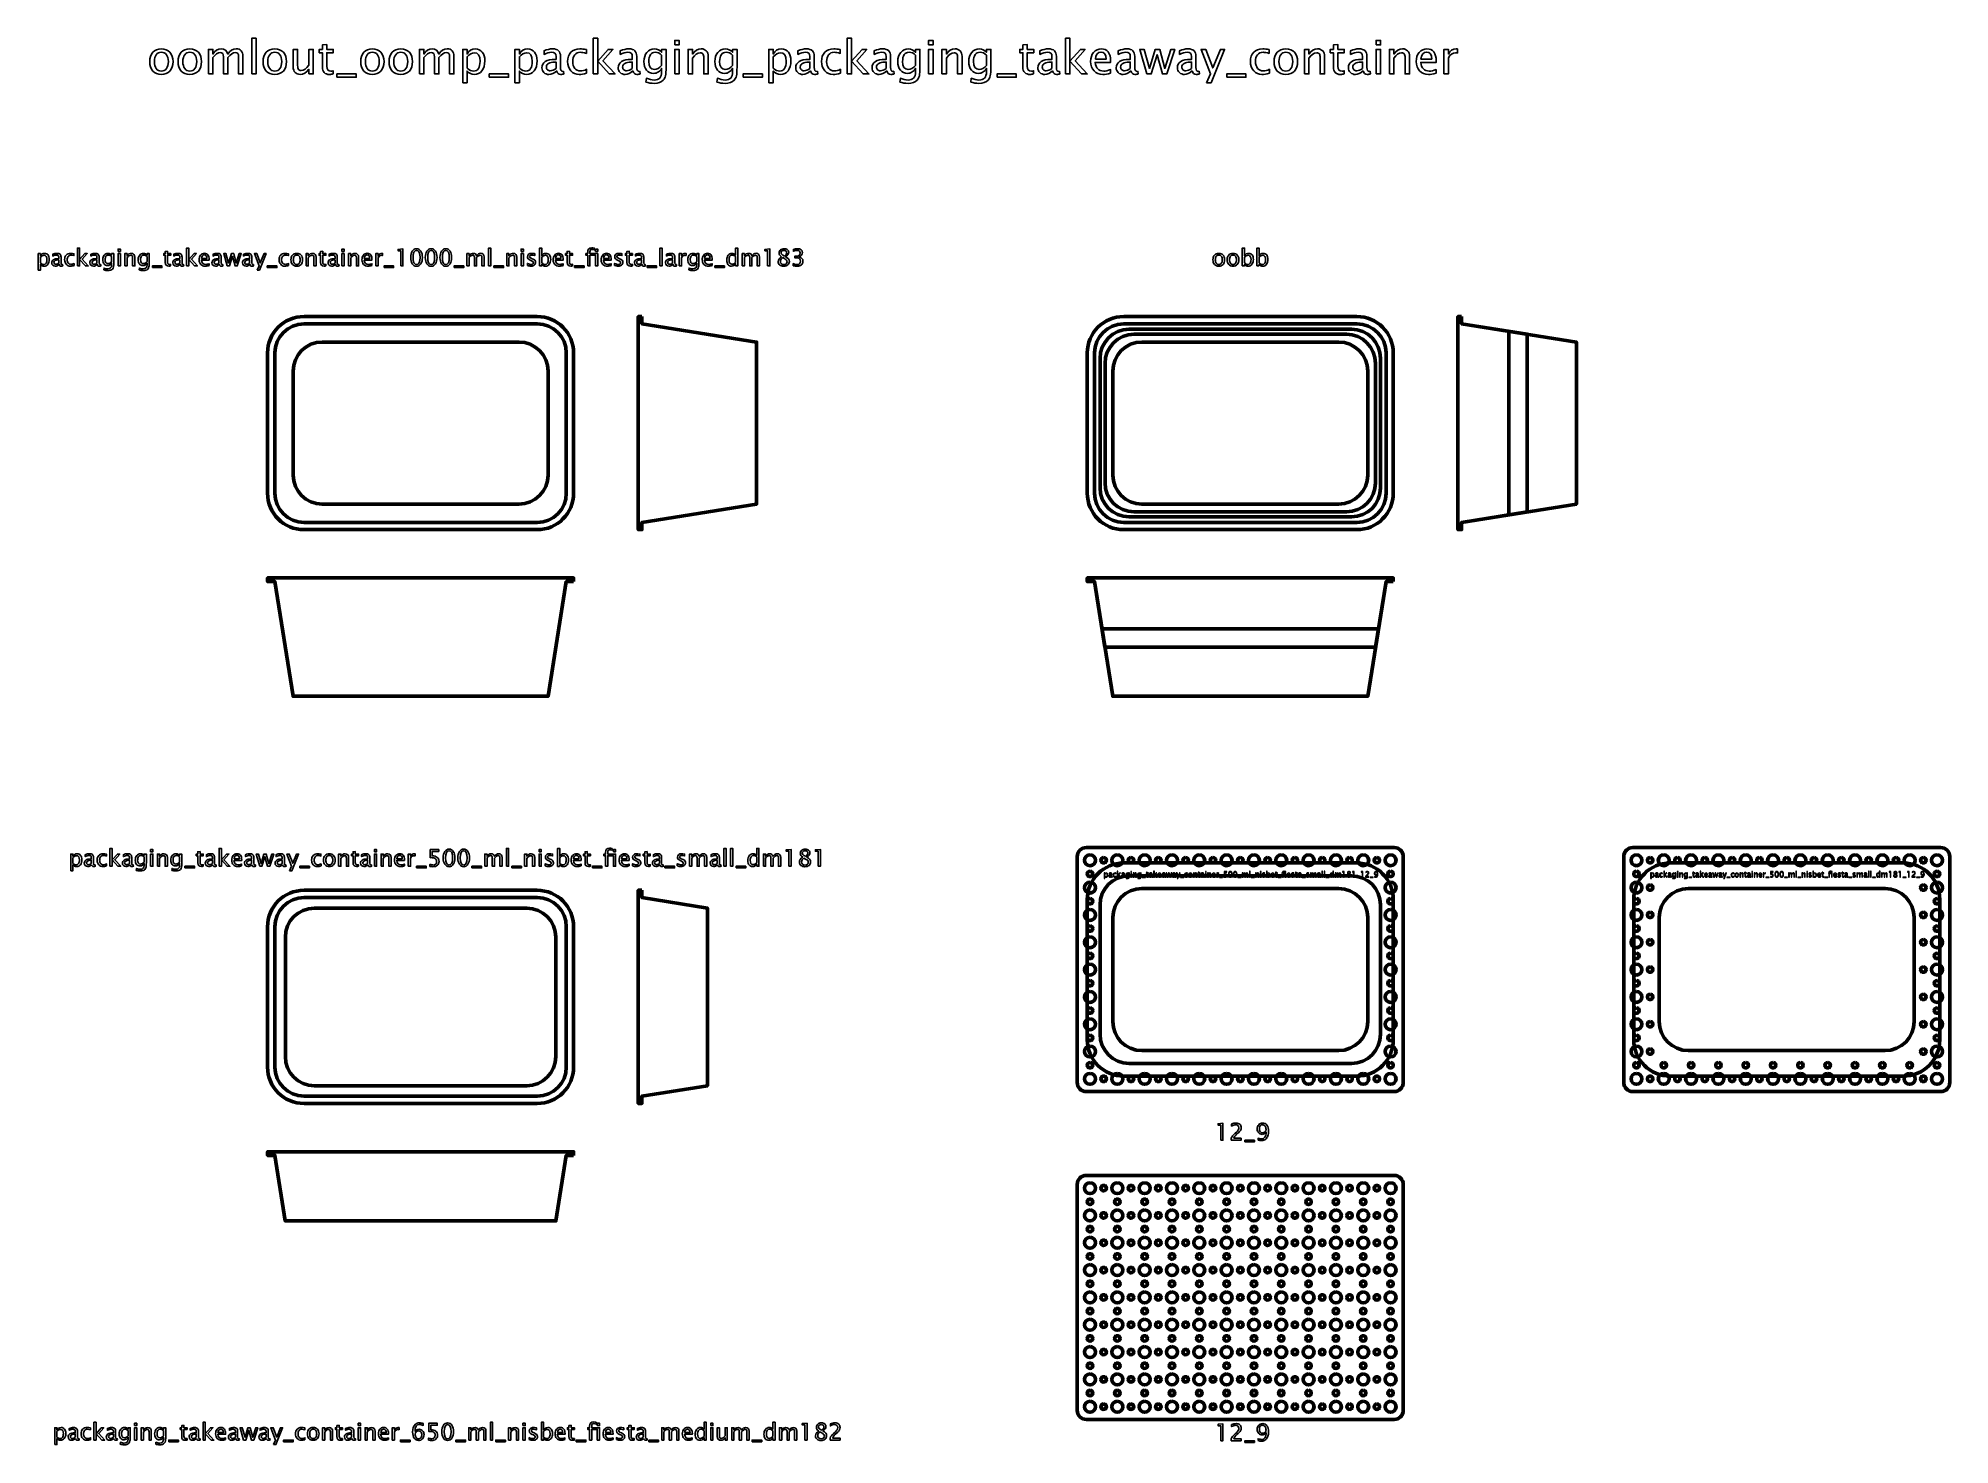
# Model space of a CAD drawing. Header units: centimetres. Extents: x -42 to 63, y -49 to 29.
import ezdxf

# ---------------------------------------------------------------- set-up
doc = ezdxf.new("R2010")
doc.units = ezdxf.units.CM
doc.header["$MEASUREMENT"] = 0
doc.layers.add('Layer 1', color=7, linetype='Continuous')

msp = doc.modelspace()

# ---------------------------------------------------------------- linework, layer by layer
at = {"layer": 'Layer 1', "lineweight": 53}
for centre, major_axis in [((15.75001, -16.50001), (0, 0.30001)), ((16.5, -16.5), (0, 0.15)), ((17.25001, -16.50001), (0, 0.30001)), ((18, -16.5), (0, 0.15)), ((18.75001, -16.50001), (0, 0.30001)), ((19.5, -16.5), (0, 0.15)), ((20.25001, -16.50001), (0, 0.30001)), ((21, -16.5), (0, 0.15)), ((21.75001, -16.50001), (0, 0.30001)), ((22.5, -16.5), (0, 0.15)), ((23.25001, -16.50001), (0, 0.30001)), ((24, -16.5), (0, 0.15)), ((24.75001, -16.50001), (0, 0.30001)), ((25.5, -16.5), (0, 0.15)), ((26.25001, -16.50001), (0, 0.30001)), ((27, -16.5), (0, 0.15)), ((27.75001, -16.50001), (0, 0.30001)), ((28.5, -16.5), (0, 0.15)), ((29.25001, -16.50001), (0, 0.30001)), ((30, -16.5), (0, 0.15)), ((30.75001, -16.50001), (0, 0.30001)), ((31.5, -16.5), (0, 0.15)), ((32.25001, -16.50001), (0, 0.30001)), ((45.75001, -16.50001), (0, 0.30001)), ((46.5, -16.5), (0, 0.15)), ((47.25001, -16.50001), (0, 0.30001)), ((48, -16.5), (0, 0.15)), ((48.75001, -16.50001), (0, 0.30001)), ((49.5, -16.5), (0, 0.15)), ((50.25001, -16.50001), (0, 0.30001)), ((51, -16.5), (0, 0.15)), ((51.75001, -16.50001), (0, 0.30001)), ((52.5, -16.5), (0, 0.15)), ((53.25001, -16.50001), (0, 0.30001)), ((54, -16.5), (0, 0.15)), ((54.75001, -16.50001), (0, 0.30001)), ((55.5, -16.5), (0, 0.15)), ((56.25001, -16.50001), (0, 0.30001)), ((57, -16.5), (0, 0.15)), ((57.75001, -16.50001), (0, 0.30001)), ((58.5, -16.5), (0, 0.15)), ((59.25001, -16.50001), (0, 0.30001)), ((60, -16.5), (0, 0.15)), ((60.75001, -16.50001), (0, 0.30001)), ((61.5, -16.5), (0, 0.15)), ((62.25001, -16.50001), (0, 0.30001)), ((15.75001, -18.00001), (0, 0.30001)), ((15.75, -17.25), (0, 0.15)), ((32.25001, -18.00001), (0, 0.30001)), ((32.25, -17.25), (0, 0.15)), ((45.75001, -18.00001), (0, 0.30001)), ((45.75, -17.25), (0, 0.15)), ((62.25001, -18.00001), (0, 0.30001)), ((62.25, -17.25), (0, 0.15)), ((15.75, -18.75), (0, 0.15)), ((32.25, -18.75), (0, 0.15)), ((45.75, -18.75), (0, 0.15)), ((46.5, -18), (0, 0.15)), ((61.5, -18), (0, 0.15)), ((62.25, -18.75), (0, 0.15)), ((15.75001, -19.50001), (0, 0.30001)), ((32.25001, -19.50001), (0, 0.30001)), ((45.75001, -19.50001), (0, 0.30001)), ((46.5, -19.5), (0, 0.15)), ((61.5, -19.5), (0, 0.15)), ((62.25001, -19.50001), (0, 0.30001)), ((15.75001, -21.00001), (0, 0.30001)), ((15.75, -20.25), (0, 0.15)), ((32.25001, -21.00001), (0, 0.30001)), ((32.25, -20.25), (0, 0.15)), ((45.75001, -21.00001), (0, 0.30001)), ((45.75, -20.25), (0, 0.15)), ((46.5, -21), (0, 0.15)), ((61.5, -21), (0, 0.15)), ((62.25001, -21.00001), (0, 0.30001)), ((62.25, -20.25), (0, 0.15)), ((15.75, -21.75), (0, 0.15)), ((32.25, -21.75), (0, 0.15)), ((45.75, -21.75), (0, 0.15)), ((62.25, -21.75), (0, 0.15)), ((15.75001, -22.50001), (0, 0.30001)), ((32.25001, -22.50001), (0, 0.30001)), ((45.75001, -22.50001), (0, 0.30001)), ((46.5, -22.5), (0, 0.15)), ((61.5, -22.5), (0, 0.15)), ((62.25001, -22.50001), (0, 0.30001)), ((15.75001, -24.00001), (0, 0.30001)), ((15.75, -23.25), (0, 0.15)), ((32.25001, -24.00001), (0, 0.30001)), ((32.25, -23.25), (0, 0.15)), ((45.75001, -24.00001), (0, 0.30001)), ((45.75, -23.25), (0, 0.15)), ((46.5, -24), (0, 0.15)), ((61.5, -24), (0, 0.15)), ((62.25001, -24.00001), (0, 0.30001)), ((62.25, -23.25), (0, 0.15)), ((15.75, -24.75), (0, 0.15)), ((32.25, -24.75), (0, 0.15)), ((45.75, -24.75), (0, 0.15)), ((62.25, -24.75), (0, 0.15)), ((15.75001, -25.50001), (0, 0.30001)), ((15.75, -26.25), (0, 0.15)), ((32.25001, -25.50001), (0, 0.30001)), ((32.25, -26.25), (0, 0.15)), ((45.75001, -25.50001), (0, 0.30001)), ((45.75, -26.25), (0, 0.15)), ((46.5, -25.5), (0, 0.15)), ((61.5, -25.5), (0, 0.15)), ((62.25001, -25.50001), (0, 0.30001)), ((62.25, -26.25), (0, 0.15)), ((15.75001, -27.00001), (0, 0.30001)), ((32.25001, -27.00001), (0, 0.30001)), ((45.75001, -27.00001), (0, 0.30001)), ((46.5, -27), (0, 0.15)), ((61.5, -27), (0, 0.15)), ((62.25001, -27.00001), (0, 0.30001)), ((15.75001, -28.50001), (0, 0.30001)), ((15.75, -27.75), (0, 0.15)), ((17.25001, -28.50001), (0, 0.30001)), ((18.75001, -28.50001), (0, 0.30001)), ((20.25001, -28.50001), (0, 0.30001)), ((21.75001, -28.50001), (0, 0.30001)), ((23.25001, -28.50001), (0, 0.30001)), ((24.75001, -28.50001), (0, 0.30001)), ((26.25001, -28.50001), (0, 0.30001)), ((27.75001, -28.50001), (0, 0.30001)), ((29.25001, -28.50001), (0, 0.30001)), ((30.75001, -28.50001), (0, 0.30001)), ((32.25001, -28.50001), (0, 0.30001)), ((32.25, -27.75), (0, 0.15)), ((45.75001, -28.50001), (0, 0.30001)), ((45.75, -27.75), (0, 0.15)), ((47.25001, -28.50001), (0, 0.30001)), ((47.25, -27.75), (0, 0.15)), ((48.75001, -28.50001), (0, 0.30001)), ((48.75, -27.75), (0, 0.15)), ((50.25001, -28.50001), (0, 0.30001)), ((50.25, -27.75), (0, 0.15)), ((51.75001, -28.50001), (0, 0.30001)), ((51.75, -27.75), (0, 0.15)), ((53.25001, -28.50001), (0, 0.30001)), ((53.25, -27.75), (0, 0.15)), ((54.75001, -28.50001), (0, 0.30001)), ((54.75, -27.75), (0, 0.15)), ((56.25001, -28.50001), (0, 0.30001)), ((56.25, -27.75), (0, 0.15)), ((57.75001, -28.50001), (0, 0.30001)), ((57.75, -27.75), (0, 0.15)), ((59.25001, -28.50001), (0, 0.30001)), ((59.25, -27.75), (0, 0.15)), ((60.75001, -28.50001), (0, 0.30001)), ((60.75, -27.75), (0, 0.15)), ((62.25001, -28.50001), (0, 0.30001)), ((62.25, -27.75), (0, 0.15)), ((16.5, -28.5), (0, 0.15)), ((18, -28.5), (0, 0.15)), ((19.5, -28.5), (0, 0.15)), ((21, -28.5), (0, 0.15)), ((22.5, -28.5), (0, 0.15)), ((24, -28.5), (0, 0.15)), ((25.5, -28.5), (0, 0.15)), ((27, -28.5), (0, 0.15)), ((28.5, -28.5), (0, 0.15)), ((30, -28.5), (0, 0.15)), ((31.5, -28.5), (0, 0.15)), ((46.5, -28.5), (0, 0.15)), ((48, -28.5), (0, 0.15)), ((49.5, -28.5), (0, 0.15)), ((51, -28.5), (0, 0.15)), ((52.5, -28.5), (0, 0.15)), ((54, -28.5), (0, 0.15)), ((55.5, -28.5), (0, 0.15)), ((57, -28.5), (0, 0.15)), ((58.5, -28.5), (0, 0.15)), ((60, -28.5), (0, 0.15)), ((61.5, -28.5), (0, 0.15)), ((15.75001, -34.50001), (0, 0.30001)), ((16.5, -34.5), (0, 0.15)), ((17.25001, -34.50001), (0, 0.30001)), ((18, -34.5), (0, 0.15)), ((18.75001, -34.50001), (0, 0.30001)), ((19.5, -34.5), (0, 0.15)), ((20.25001, -34.50001), (0, 0.30001)), ((21, -34.5), (0, 0.15)), ((21.75001, -34.50001), (0, 0.30001)), ((22.5, -34.5), (0, 0.15)), ((23.25001, -34.50001), (0, 0.30001)), ((24, -34.5), (0, 0.15)), ((24.75001, -34.50001), (0, 0.30001)), ((25.5, -34.5), (0, 0.15)), ((26.25001, -34.50001), (0, 0.30001)), ((27, -34.5), (0, 0.15)), ((27.75001, -34.50001), (0, 0.30001)), ((28.5, -34.5), (0, 0.15)), ((29.25001, -34.50001), (0, 0.30001)), ((30, -34.5), (0, 0.15)), ((30.75001, -34.50001), (0, 0.30001)), ((31.5, -34.5), (0, 0.15)), ((32.25001, -34.50001), (0, 0.30001)), ((15.75, -35.25), (0, 0.15)), ((17.25, -35.25), (0, 0.15)), ((18.75, -35.25), (0, 0.15)), ((20.25, -35.25), (0, 0.15)), ((21.75, -35.25), (0, 0.15)), ((23.25, -35.25), (0, 0.15)), ((24.75, -35.25), (0, 0.15)), ((26.25, -35.25), (0, 0.15)), ((27.75, -35.25), (0, 0.15)), ((29.25, -35.25), (0, 0.15)), ((30.75, -35.25), (0, 0.15)), ((32.25, -35.25), (0, 0.15)), ((15.75001, -36.00001), (0, 0.30001)), ((15.75, -36.75), (0, 0.15)), ((16.5, -36), (0, 0.15)), ((17.25001, -36.00001), (0, 0.30001)), ((17.25, -36.75), (0, 0.15)), ((18, -36), (0, 0.15)), ((18.75001, -36.00001), (0, 0.30001)), ((18.75, -36.75), (0, 0.15)), ((19.5, -36), (0, 0.15)), ((20.25001, -36.00001), (0, 0.30001)), ((20.25, -36.75), (0, 0.15)), ((21, -36), (0, 0.15)), ((21.75001, -36.00001), (0, 0.30001)), ((21.75, -36.75), (0, 0.15)), ((22.5, -36), (0, 0.15)), ((23.25001, -36.00001), (0, 0.30001)), ((23.25, -36.75), (0, 0.15)), ((24, -36), (0, 0.15)), ((24.75001, -36.00001), (0, 0.30001)), ((24.75, -36.75), (0, 0.15)), ((25.5, -36), (0, 0.15)), ((26.25001, -36.00001), (0, 0.30001)), ((26.25, -36.75), (0, 0.15)), ((27, -36), (0, 0.15)), ((27.75001, -36.00001), (0, 0.30001)), ((27.75, -36.75), (0, 0.15)), ((28.5, -36), (0, 0.15)), ((29.25001, -36.00001), (0, 0.30001)), ((29.25, -36.75), (0, 0.15)), ((30, -36), (0, 0.15)), ((30.75001, -36.00001), (0, 0.30001)), ((30.75, -36.75), (0, 0.15)), ((31.5, -36), (0, 0.15)), ((32.25001, -36.00001), (0, 0.30001)), ((32.25, -36.75), (0, 0.15)), ((15.75001, -37.50001), (0, 0.30001)), ((16.5, -37.5), (0, 0.15)), ((17.25001, -37.50001), (0, 0.30001)), ((18, -37.5), (0, 0.15)), ((18.75001, -37.50001), (0, 0.30001)), ((19.5, -37.5), (0, 0.15)), ((20.25001, -37.50001), (0, 0.30001)), ((21, -37.5), (0, 0.15)), ((21.75001, -37.50001), (0, 0.30001)), ((22.5, -37.5), (0, 0.15)), ((23.25001, -37.50001), (0, 0.30001)), ((24, -37.5), (0, 0.15)), ((24.75001, -37.50001), (0, 0.30001)), ((25.5, -37.5), (0, 0.15)), ((26.25001, -37.50001), (0, 0.30001)), ((27, -37.5), (0, 0.15)), ((27.75001, -37.50001), (0, 0.30001)), ((28.5, -37.5), (0, 0.15)), ((29.25001, -37.50001), (0, 0.30001)), ((30, -37.5), (0, 0.15)), ((30.75001, -37.50001), (0, 0.30001)), ((31.5, -37.5), (0, 0.15)), ((32.25001, -37.50001), (0, 0.30001)), ((15.75001, -39.00001), (0, 0.30001)), ((15.75, -38.25), (0, 0.15)), ((17.25001, -39.00001), (0, 0.30001)), ((17.25, -38.25), (0, 0.15)), ((18.75001, -39.00001), (0, 0.30001)), ((18.75, -38.25), (0, 0.15)), ((20.25001, -39.00001), (0, 0.30001)), ((20.25, -38.25), (0, 0.15)), ((21.75001, -39.00001), (0, 0.30001)), ((21.75, -38.25), (0, 0.15)), ((23.25001, -39.00001), (0, 0.30001)), ((23.25, -38.25), (0, 0.15)), ((24.75001, -39.00001), (0, 0.30001)), ((24.75, -38.25), (0, 0.15)), ((26.25001, -39.00001), (0, 0.30001)), ((26.25, -38.25), (0, 0.15)), ((27.75001, -39.00001), (0, 0.30001)), ((27.75, -38.25), (0, 0.15)), ((29.25001, -39.00001), (0, 0.30001)), ((29.25, -38.25), (0, 0.15)), ((30.75001, -39.00001), (0, 0.30001)), ((30.75, -38.25), (0, 0.15)), ((32.25001, -39.00001), (0, 0.30001)), ((32.25, -38.25), (0, 0.15)), ((15.75, -39.75), (0, 0.15)), ((16.5, -39), (0, 0.15)), ((17.25, -39.75), (0, 0.15)), ((18, -39), (0, 0.15)), ((18.75, -39.75), (0, 0.15)), ((19.5, -39), (0, 0.15)), ((20.25, -39.75), (0, 0.15)), ((21, -39), (0, 0.15)), ((21.75, -39.75), (0, 0.15)), ((22.5, -39), (0, 0.15)), ((23.25, -39.75), (0, 0.15)), ((24, -39), (0, 0.15)), ((24.75, -39.75), (0, 0.15)), ((25.5, -39), (0, 0.15)), ((26.25, -39.75), (0, 0.15)), ((27, -39), (0, 0.15)), ((27.75, -39.75), (0, 0.15)), ((28.5, -39), (0, 0.15)), ((29.25, -39.75), (0, 0.15)), ((30, -39), (0, 0.15)), ((30.75, -39.75), (0, 0.15)), ((31.5, -39), (0, 0.15)), ((32.25, -39.75), (0, 0.15)), ((15.75001, -40.50001), (0, 0.30001)), ((16.5, -40.5), (0, 0.15)), ((17.25001, -40.50001), (0, 0.30001)), ((18, -40.5), (0, 0.15)), ((18.75001, -40.50001), (0, 0.30001)), ((19.5, -40.5), (0, 0.15)), ((20.25001, -40.50001), (0, 0.30001)), ((21, -40.5), (0, 0.15)), ((21.75001, -40.50001), (0, 0.30001)), ((22.5, -40.5), (0, 0.15)), ((23.25001, -40.50001), (0, 0.30001)), ((24, -40.5), (0, 0.15)), ((24.75001, -40.50001), (0, 0.30001)), ((25.5, -40.5), (0, 0.15)), ((26.25001, -40.50001), (0, 0.30001)), ((27, -40.5), (0, 0.15)), ((27.75001, -40.50001), (0, 0.30001)), ((28.5, -40.5), (0, 0.15)), ((29.25001, -40.50001), (0, 0.30001)), ((30, -40.5), (0, 0.15)), ((30.75001, -40.50001), (0, 0.30001)), ((31.5, -40.5), (0, 0.15)), ((32.25001, -40.50001), (0, 0.30001)), ((15.75001, -42.00001), (0, 0.30001)), ((15.75, -41.25), (0, 0.15)), ((16.5, -42), (0, 0.15)), ((17.25001, -42.00001), (0, 0.30001)), ((17.25, -41.25), (0, 0.15)), ((18, -42), (0, 0.15)), ((18.75001, -42.00001), (0, 0.30001)), ((18.75, -41.25), (0, 0.15)), ((19.5, -42), (0, 0.15)), ((20.25001, -42.00001), (0, 0.30001)), ((20.25, -41.25), (0, 0.15)), ((21, -42), (0, 0.15)), ((21.75001, -42.00001), (0, 0.30001)), ((21.75, -41.25), (0, 0.15)), ((22.5, -42), (0, 0.15)), ((23.25001, -42.00001), (0, 0.30001)), ((23.25, -41.25), (0, 0.15)), ((24, -42), (0, 0.15)), ((24.75001, -42.00001), (0, 0.30001)), ((24.75, -41.25), (0, 0.15)), ((25.5, -42), (0, 0.15)), ((26.25001, -42.00001), (0, 0.30001)), ((26.25, -41.25), (0, 0.15)), ((27, -42), (0, 0.15)), ((27.75001, -42.00001), (0, 0.30001)), ((27.75, -41.25), (0, 0.15)), ((28.5, -42), (0, 0.15)), ((29.25001, -42.00001), (0, 0.30001)), ((29.25, -41.25), (0, 0.15)), ((30, -42), (0, 0.15)), ((30.75001, -42.00001), (0, 0.30001)), ((30.75, -41.25), (0, 0.15)), ((31.5, -42), (0, 0.15)), ((32.25001, -42.00001), (0, 0.30001)), ((32.25, -41.25), (0, 0.15)), ((15.75, -42.75), (0, 0.15)), ((17.25, -42.75), (0, 0.15)), ((18.75, -42.75), (0, 0.15)), ((20.25, -42.75), (0, 0.15)), ((21.75, -42.75), (0, 0.15)), ((23.25, -42.75), (0, 0.15)), ((24.75, -42.75), (0, 0.15)), ((26.25, -42.75), (0, 0.15)), ((27.75, -42.75), (0, 0.15)), ((29.25, -42.75), (0, 0.15)), ((30.75, -42.75), (0, 0.15)), ((32.25, -42.75), (0, 0.15)), ((15.75001, -43.50001), (0, 0.30001)), ((16.5, -43.5), (0, 0.15)), ((17.25001, -43.50001), (0, 0.30001)), ((18, -43.5), (0, 0.15)), ((18.75001, -43.50001), (0, 0.30001)), ((19.5, -43.5), (0, 0.15)), ((20.25001, -43.50001), (0, 0.30001)), ((21, -43.5), (0, 0.15)), ((21.75001, -43.50001), (0, 0.30001)), ((22.5, -43.5), (0, 0.15)), ((23.25001, -43.50001), (0, 0.30001)), ((24, -43.5), (0, 0.15)), ((24.75001, -43.50001), (0, 0.30001)), ((25.5, -43.5), (0, 0.15)), ((26.25001, -43.50001), (0, 0.30001)), ((27, -43.5), (0, 0.15)), ((27.75001, -43.50001), (0, 0.30001)), ((28.5, -43.5), (0, 0.15)), ((29.25001, -43.50001), (0, 0.30001)), ((30, -43.5), (0, 0.15)), ((30.75001, -43.50001), (0, 0.30001)), ((31.5, -43.5), (0, 0.15)), ((32.25001, -43.50001), (0, 0.30001)), ((15.75001, -45.00001), (0, 0.30001)), ((15.75, -44.25), (0, 0.15)), ((16.5, -45), (0, 0.15)), ((17.25001, -45.00001), (0, 0.30001)), ((17.25, -44.25), (0, 0.15)), ((18, -45), (0, 0.15)), ((18.75001, -45.00001), (0, 0.30001)), ((18.75, -44.25), (0, 0.15)), ((19.5, -45), (0, 0.15)), ((20.25001, -45.00001), (0, 0.30001)), ((20.25, -44.25), (0, 0.15)), ((21, -45), (0, 0.15)), ((21.75001, -45.00001), (0, 0.30001)), ((21.75, -44.25), (0, 0.15)), ((22.5, -45), (0, 0.15)), ((23.25001, -45.00001), (0, 0.30001)), ((23.25, -44.25), (0, 0.15)), ((24, -45), (0, 0.15)), ((24.75001, -45.00001), (0, 0.30001)), ((24.75, -44.25), (0, 0.15)), ((25.5, -45), (0, 0.15)), ((26.25001, -45.00001), (0, 0.30001)), ((26.25, -44.25), (0, 0.15)), ((27, -45), (0, 0.15)), ((27.75001, -45.00001), (0, 0.30001)), ((27.75, -44.25), (0, 0.15)), ((28.5, -45), (0, 0.15)), ((29.25001, -45.00001), (0, 0.30001)), ((29.25, -44.25), (0, 0.15)), ((30, -45), (0, 0.15)), ((30.75001, -45.00001), (0, 0.30001)), ((30.75, -44.25), (0, 0.15)), ((31.5, -45), (0, 0.15)), ((32.25001, -45.00001), (0, 0.30001)), ((32.25, -44.25), (0, 0.15)), ((15.75, -45.75), (0, 0.15)), ((17.25, -45.75), (0, 0.15)), ((18.75, -45.75), (0, 0.15)), ((20.25, -45.75), (0, 0.15)), ((21.75, -45.75), (0, 0.15)), ((23.25, -45.75), (0, 0.15)), ((24.75, -45.75), (0, 0.15)), ((26.25, -45.75), (0, 0.15)), ((27.75, -45.75), (0, 0.15)), ((29.25, -45.75), (0, 0.15)), ((30.75, -45.75), (0, 0.15)), ((32.25, -45.75), (0, 0.15)), ((15.75001, -46.50001), (0, 0.30001)), ((16.5, -46.5), (0, 0.15)), ((17.25001, -46.50001), (0, 0.30001)), ((18, -46.5), (0, 0.15)), ((18.75001, -46.50001), (0, 0.30001)), ((19.5, -46.5), (0, 0.15)), ((20.25001, -46.50001), (0, 0.30001)), ((21, -46.5), (0, 0.15)), ((21.75001, -46.50001), (0, 0.30001)), ((22.5, -46.5), (0, 0.15)), ((23.25001, -46.50001), (0, 0.30001)), ((24, -46.5), (0, 0.15)), ((24.75001, -46.50001), (0, 0.30001)), ((25.5, -46.5), (0, 0.15)), ((26.25001, -46.50001), (0, 0.30001)), ((27, -46.5), (0, 0.15)), ((27.75001, -46.50001), (0, 0.30001)), ((28.5, -46.5), (0, 0.15)), ((29.25001, -46.50001), (0, 0.30001)), ((30, -46.5), (0, 0.15)), ((30.75001, -46.50001), (0, 0.30001)), ((31.5, -46.5), (0, 0.15)), ((32.25001, -46.50001), (0, 0.30001))]:
    msp.add_ellipse(centre, major_axis=major_axis, ratio=1, dxfattribs=at)
at = {"layer": 'Layer 1'}
for points, knots in [([(-30.27297, 26.67044), (-30.27297, 26.67044), (-30.27297, 28.62878), (-30.27297, 28.62878), (-30.27297, 28.62878), (-30.27297, 28.62878), (-30.02913, 28.62878), (-30.02913, 28.62878), (-30.02913, 28.62878), (-30.02913, 28.62878), (-30.02913, 26.67044), (-30.02913, 26.67044), (-30.02913, 26.67044), (-30.02913, 26.67044), (-30.27297, 26.67044), (-30.27297, 26.67044)], [0, 0, 0, 0, 0.2, 0.2, 0.2, 0.2, 0.4, 0.4, 0.4, 0.4, 0.6, 0.6, 0.6, 0.6, 1, 1, 1, 1]), ([(-11.5193, 26.67044), (-11.5193, 26.67044), (-11.5193, 28.62878), (-11.5193, 28.62878), (-11.5193, 28.62878), (-11.5193, 28.62878), (-11.27546, 28.62878), (-11.27546, 28.62878), (-11.27546, 28.62878), (-11.27546, 28.62878), (-11.27546, 27.36344), (-11.27546, 27.36344), (-11.27546, 27.36344), (-11.27546, 27.36344), (-10.70396, 28.01664), (-10.70396, 28.01664), (-10.70396, 28.01664), (-10.70396, 28.01664), (-10.44065, 28.01664), (-10.44065, 28.01664), (-10.44065, 28.01664), (-10.44065, 28.01664), (-10.98675, 27.38841), (-10.98675, 27.38841), (-10.98675, 27.38841), (-10.98675, 27.38841), (-10.32635, 26.67044), (-10.32635, 26.67044), (-10.32635, 26.67044), (-10.32635, 26.67044), (-10.64046, 26.67044), (-10.64046, 26.67044), (-10.64046, 26.67044), (-10.64046, 26.67044), (-11.27546, 27.3609), (-11.27546, 27.3609), (-11.27546, 27.3609), (-11.27546, 27.3609), (-11.27546, 26.67044), (-11.27546, 26.67044), (-11.27546, 26.67044), (-11.27546, 26.67044), (-11.5193, 26.67044), (-11.5193, 26.67044)], [0, 0, 0, 0, 0.083333333, 0.083333333, 0.083333333, 0.083333333, 0.166666667, 0.166666667, 0.166666667, 0.166666667, 0.25, 0.25, 0.25, 0.25, 0.333333333, 0.333333333, 0.333333333, 0.333333333, 0.416666667, 0.416666667, 0.416666667, 0.416666667, 0.5, 0.5, 0.5, 0.5, 0.583333333, 0.583333333, 0.583333333, 0.583333333, 0.666666667, 0.666666667, 0.666666667, 0.666666667, 0.75, 0.75, 0.75, 0.75, 0.833333333, 0.833333333, 0.833333333, 0.833333333, 1, 1, 1, 1]), ([(-7.04848, 28.26302), (-7.04848, 28.26302), (-7.04848, 28.50686), (-7.04848, 28.50686), (-7.04848, 28.50686), (-7.04848, 28.50686), (-6.80464, 28.50686), (-6.80464, 28.50686), (-6.80464, 28.50686), (-6.80464, 28.50686), (-6.80464, 28.26302), (-6.80464, 28.26302), (-6.80464, 28.26302), (-6.80464, 28.26302), (-7.04848, 28.26302), (-7.04848, 28.26302)], [0, 0, 0, 0, 0.2, 0.2, 0.2, 0.2, 0.4, 0.4, 0.4, 0.4, 0.6, 0.6, 0.6, 0.6, 1, 1, 1, 1]), ([(2.41767, 26.67044), (2.41767, 26.67044), (2.41767, 28.62878), (2.41767, 28.62878), (2.41767, 28.62878), (2.41767, 28.62878), (2.66151, 28.62878), (2.66151, 28.62878), (2.66151, 28.62878), (2.66151, 28.62878), (2.66151, 27.36344), (2.66151, 27.36344), (2.66151, 27.36344), (2.66151, 27.36344), (3.23301, 28.01664), (3.23301, 28.01664), (3.23301, 28.01664), (3.23301, 28.01664), (3.49632, 28.01664), (3.49632, 28.01664), (3.49632, 28.01664), (3.49632, 28.01664), (2.95022, 27.38841), (2.95022, 27.38841), (2.95022, 27.38841), (2.95022, 27.38841), (3.61062, 26.67044), (3.61062, 26.67044), (3.61062, 26.67044), (3.61062, 26.67044), (3.29651, 26.67044), (3.29651, 26.67044), (3.29651, 26.67044), (3.29651, 26.67044), (2.66151, 27.3609), (2.66151, 27.3609), (2.66151, 27.3609), (2.66151, 27.3609), (2.66151, 26.67044), (2.66151, 26.67044), (2.66151, 26.67044), (2.66151, 26.67044), (2.41767, 26.67044), (2.41767, 26.67044)], [0, 0, 0, 0, 0.083333333, 0.083333333, 0.083333333, 0.083333333, 0.166666667, 0.166666667, 0.166666667, 0.166666667, 0.25, 0.25, 0.25, 0.25, 0.333333333, 0.333333333, 0.333333333, 0.333333333, 0.416666667, 0.416666667, 0.416666667, 0.416666667, 0.5, 0.5, 0.5, 0.5, 0.583333333, 0.583333333, 0.583333333, 0.583333333, 0.666666667, 0.666666667, 0.666666667, 0.666666667, 0.75, 0.75, 0.75, 0.75, 0.833333333, 0.833333333, 0.833333333, 0.833333333, 1, 1, 1, 1]), ([(6.88849, 28.26302), (6.88849, 28.26302), (6.88849, 28.50686), (6.88849, 28.50686), (6.88849, 28.50686), (6.88849, 28.50686), (7.13233, 28.50686), (7.13233, 28.50686), (7.13233, 28.50686), (7.13233, 28.50686), (7.13233, 28.26302), (7.13233, 28.26302), (7.13233, 28.26302), (7.13233, 28.26302), (6.88849, 28.26302), (6.88849, 28.26302)], [0, 0, 0, 0, 0.2, 0.2, 0.2, 0.2, 0.4, 0.4, 0.4, 0.4, 0.6, 0.6, 0.6, 0.6, 1, 1, 1, 1]), ([(14.40519, 26.67044), (14.40519, 26.67044), (14.40519, 28.62878), (14.40519, 28.62878), (14.40519, 28.62878), (14.40519, 28.62878), (14.64903, 28.62878), (14.64903, 28.62878), (14.64903, 28.62878), (14.64903, 28.62878), (14.64903, 27.36344), (14.64903, 27.36344), (14.64903, 27.36344), (14.64903, 27.36344), (15.22053, 28.01664), (15.22053, 28.01664), (15.22053, 28.01664), (15.22053, 28.01664), (15.48384, 28.01664), (15.48384, 28.01664), (15.48384, 28.01664), (15.48384, 28.01664), (14.93774, 27.38841), (14.93774, 27.38841), (14.93774, 27.38841), (14.93774, 27.38841), (15.59814, 26.67044), (15.59814, 26.67044), (15.59814, 26.67044), (15.59814, 26.67044), (15.28403, 26.67044), (15.28403, 26.67044), (15.28403, 26.67044), (15.28403, 26.67044), (14.64903, 27.3609), (14.64903, 27.3609), (14.64903, 27.3609), (14.64903, 27.3609), (14.64903, 26.67044), (14.64903, 26.67044), (14.64903, 26.67044), (14.64903, 26.67044), (14.40519, 26.67044), (14.40519, 26.67044)], [0, 0, 0, 0, 0.083333333, 0.083333333, 0.083333333, 0.083333333, 0.166666667, 0.166666667, 0.166666667, 0.166666667, 0.25, 0.25, 0.25, 0.25, 0.333333333, 0.333333333, 0.333333333, 0.333333333, 0.416666667, 0.416666667, 0.416666667, 0.416666667, 0.5, 0.5, 0.5, 0.5, 0.583333333, 0.583333333, 0.583333333, 0.583333333, 0.666666667, 0.666666667, 0.666666667, 0.666666667, 0.75, 0.75, 0.75, 0.75, 0.833333333, 0.833333333, 0.833333333, 0.833333333, 1, 1, 1, 1]), ([(31.4545, 28.26302), (31.4545, 28.26302), (31.4545, 28.50686), (31.4545, 28.50686), (31.4545, 28.50686), (31.4545, 28.50686), (31.69834, 28.50686), (31.69834, 28.50686), (31.69834, 28.50686), (31.69834, 28.50686), (31.69834, 28.26302), (31.69834, 28.26302), (31.69834, 28.26302), (31.69834, 28.26302), (31.4545, 28.26302), (31.4545, 28.26302)], [0, 0, 0, 0, 0.2, 0.2, 0.2, 0.2, 0.4, 0.4, 0.4, 0.4, 0.6, 0.6, 0.6, 0.6, 1, 1, 1, 1]), ([(-35.22936, 26.63996), (-35.42706, 26.63996), (-35.58369, 26.70304), (-35.69884, 26.82919), (-35.69884, 26.82919), (-35.81441, 26.95534), (-35.87198, 27.12679), (-35.87198, 27.34312), (-35.87198, 27.34312), (-35.87198, 27.55902), (-35.81441, 27.73004), (-35.69884, 27.85577), (-35.69884, 27.85577), (-35.58369, 27.9815), (-35.42706, 28.04458), (-35.22936, 28.04458), (-35.22936, 28.04458), (-35.03166, 28.04458), (-34.87503, 27.9815), (-34.75988, 27.85577), (-34.75988, 27.85577), (-34.64431, 27.73004), (-34.58674, 27.55902), (-34.58674, 27.34312), (-34.58674, 27.34312), (-34.58674, 27.12679), (-34.64431, 26.95534), (-34.75988, 26.82919), (-34.75988, 26.82919), (-34.87503, 26.70304), (-35.03166, 26.63996), (-35.22936, 26.63996)], [0, 0, 0, 0, 0.111111111, 0.111111111, 0.111111111, 0.111111111, 0.222222222, 0.222222222, 0.222222222, 0.222222222, 0.333333333, 0.333333333, 0.333333333, 0.333333333, 0.444444444, 0.444444444, 0.444444444, 0.444444444, 0.555555556, 0.555555556, 0.555555556, 0.555555556, 0.666666667, 0.666666667, 0.666666667, 0.666666667, 0.777777778, 0.777777778, 0.777777778, 0.777777778, 1, 1, 1, 1]), ([(-35.22978, 26.82284), (-35.10913, 26.82284), (-35.01515, 26.86814), (-34.94827, 26.95915), (-34.94827, 26.95915), (-34.8818, 27.04975), (-34.84836, 27.17802), (-34.84836, 27.34312), (-34.84836, 27.34312), (-34.84836, 27.50779), (-34.8818, 27.63564), (-34.94827, 27.72623), (-34.94827, 27.72623), (-35.01515, 27.8164), (-35.10913, 27.8617), (-35.22978, 27.8617), (-35.22978, 27.8617), (-35.35086, 27.8617), (-35.44484, 27.8164), (-35.51088, 27.72623), (-35.51088, 27.72623), (-35.57734, 27.63564), (-35.61036, 27.50779), (-35.61036, 27.34312), (-35.61036, 27.34312), (-35.61036, 27.17802), (-35.57734, 27.04975), (-35.51088, 26.95915), (-35.51088, 26.95915), (-35.44484, 26.86814), (-35.35086, 26.82284), (-35.22978, 26.82284)], [0, 0, 0, 0, 0.111111111, 0.111111111, 0.111111111, 0.111111111, 0.222222222, 0.222222222, 0.222222222, 0.222222222, 0.333333333, 0.333333333, 0.333333333, 0.333333333, 0.444444444, 0.444444444, 0.444444444, 0.444444444, 0.555555556, 0.555555556, 0.555555556, 0.555555556, 0.666666667, 0.666666667, 0.666666667, 0.666666667, 0.777777778, 0.777777778, 0.777777778, 0.777777778, 1, 1, 1, 1]), ([(-33.66895, 26.63996), (-33.86665, 26.63996), (-34.02328, 26.70304), (-34.13843, 26.82919), (-34.13843, 26.82919), (-34.254, 26.95534), (-34.31157, 27.12679), (-34.31157, 27.34312), (-34.31157, 27.34312), (-34.31157, 27.55902), (-34.254, 27.73004), (-34.13843, 27.85577), (-34.13843, 27.85577), (-34.02328, 27.9815), (-33.86665, 28.04458), (-33.66895, 28.04458), (-33.66895, 28.04458), (-33.47125, 28.04458), (-33.31462, 27.9815), (-33.19947, 27.85577), (-33.19947, 27.85577), (-33.0839, 27.73004), (-33.02633, 27.55902), (-33.02633, 27.34312), (-33.02633, 27.34312), (-33.02633, 27.12679), (-33.0839, 26.95534), (-33.19947, 26.82919), (-33.19947, 26.82919), (-33.31462, 26.70304), (-33.47125, 26.63996), (-33.66895, 26.63996)], [0, 0, 0, 0, 0.111111111, 0.111111111, 0.111111111, 0.111111111, 0.222222222, 0.222222222, 0.222222222, 0.222222222, 0.333333333, 0.333333333, 0.333333333, 0.333333333, 0.444444444, 0.444444444, 0.444444444, 0.444444444, 0.555555556, 0.555555556, 0.555555556, 0.555555556, 0.666666667, 0.666666667, 0.666666667, 0.666666667, 0.777777778, 0.777777778, 0.777777778, 0.777777778, 1, 1, 1, 1]), ([(-33.66937, 26.82284), (-33.54872, 26.82284), (-33.45474, 26.86814), (-33.38786, 26.95915), (-33.38786, 26.95915), (-33.32139, 27.04975), (-33.28795, 27.17802), (-33.28795, 27.34312), (-33.28795, 27.34312), (-33.28795, 27.50779), (-33.32139, 27.63564), (-33.38786, 27.72623), (-33.38786, 27.72623), (-33.45474, 27.8164), (-33.54872, 27.8617), (-33.66937, 27.8617), (-33.66937, 27.8617), (-33.79045, 27.8617), (-33.88443, 27.8164), (-33.95047, 27.72623), (-33.95047, 27.72623), (-34.01693, 27.63564), (-34.04995, 27.50779), (-34.04995, 27.34312), (-34.04995, 27.34312), (-34.04995, 27.17802), (-34.01693, 27.04975), (-33.95047, 26.95915), (-33.95047, 26.95915), (-33.88443, 26.86814), (-33.79045, 26.82284), (-33.66937, 26.82284)], [0, 0, 0, 0, 0.111111111, 0.111111111, 0.111111111, 0.111111111, 0.222222222, 0.222222222, 0.222222222, 0.222222222, 0.333333333, 0.333333333, 0.333333333, 0.333333333, 0.444444444, 0.444444444, 0.444444444, 0.444444444, 0.555555556, 0.555555556, 0.555555556, 0.555555556, 0.666666667, 0.666666667, 0.666666667, 0.666666667, 0.777777778, 0.777777778, 0.777777778, 0.777777778, 1, 1, 1, 1]), ([(-32.64448, 26.67044), (-32.64448, 26.67044), (-32.64448, 28.01664), (-32.64448, 28.01664), (-32.64448, 28.01664), (-32.64448, 28.01664), (-32.40064, 28.01664), (-32.40064, 28.01664), (-32.40064, 28.01664), (-32.40064, 28.01664), (-32.40064, 27.76222), (-32.40064, 27.76222), (-32.40064, 27.76222), (-32.28168, 27.9506), (-32.12928, 28.04458), (-31.94259, 28.04458), (-31.94259, 28.04458), (-31.76268, 28.04458), (-31.64033, 27.9506), (-31.57514, 27.76222), (-31.57514, 27.76222), (-31.45957, 27.95229), (-31.30886, 28.04712), (-31.12387, 28.04712), (-31.12387, 28.04712), (-31.00576, 28.04712), (-30.91389, 28.01241), (-30.84828, 27.94256), (-30.84828, 27.94256), (-30.78266, 27.87271), (-30.74964, 27.77492), (-30.74964, 27.64919), (-30.74964, 27.64919), (-30.74964, 27.64919), (-30.74964, 26.67044), (-30.74964, 26.67044), (-30.74964, 26.67044), (-30.74964, 26.67044), (-30.99348, 26.67044), (-30.99348, 26.67044), (-30.99348, 26.67044), (-30.99348, 26.67044), (-30.99348, 27.60897), (-30.99348, 27.60897), (-30.99348, 27.60897), (-30.99348, 27.76222), (-31.05444, 27.83884), (-31.17636, 27.83884), (-31.17636, 27.83884), (-31.30294, 27.83884), (-31.43586, 27.74952), (-31.57514, 27.57045), (-31.57514, 27.57045), (-31.57514, 27.57045), (-31.57514, 26.67044), (-31.57514, 26.67044), (-31.57514, 26.67044), (-31.57514, 26.67044), (-31.81898, 26.67044), (-31.81898, 26.67044), (-31.81898, 26.67044), (-31.81898, 26.67044), (-31.81898, 27.60982), (-31.81898, 27.60982), (-31.81898, 27.60982), (-31.81898, 27.76433), (-31.88079, 27.84138), (-32.00482, 27.84138), (-32.00482, 27.84138), (-32.12801, 27.84138), (-32.26009, 27.75163), (-32.40064, 27.57172), (-32.40064, 27.57172), (-32.40064, 27.57172), (-32.40064, 26.67044), (-32.40064, 26.67044), (-32.40064, 26.67044), (-32.40064, 26.67044), (-32.64448, 26.67044), (-32.64448, 26.67044)], [0, 0, 0, 0, 0.047619048, 0.047619048, 0.047619048, 0.047619048, 0.095238095, 0.095238095, 0.095238095, 0.095238095, 0.142857143, 0.142857143, 0.142857143, 0.142857143, 0.19047619, 0.19047619, 0.19047619, 0.19047619, 0.238095238, 0.238095238, 0.238095238, 0.238095238, 0.285714286, 0.285714286, 0.285714286, 0.285714286, 0.333333333, 0.333333333, 0.333333333, 0.333333333, 0.380952381, 0.380952381, 0.380952381, 0.380952381, 0.428571429, 0.428571429, 0.428571429, 0.428571429, 0.476190476, 0.476190476, 0.476190476, 0.476190476, 0.523809524, 0.523809524, 0.523809524, 0.523809524, 0.571428571, 0.571428571, 0.571428571, 0.571428571, 0.619047619, 0.619047619, 0.619047619, 0.619047619, 0.666666667, 0.666666667, 0.666666667, 0.666666667, 0.714285714, 0.714285714, 0.714285714, 0.714285714, 0.761904762, 0.761904762, 0.761904762, 0.761904762, 0.80952381, 0.80952381, 0.80952381, 0.80952381, 0.857142857, 0.857142857, 0.857142857, 0.857142857, 0.904761905, 0.904761905, 0.904761905, 0.904761905, 1, 1, 1, 1]), ([(-29.00297, 26.63996), (-29.20067, 26.63996), (-29.3573, 26.70304), (-29.47245, 26.82919), (-29.47245, 26.82919), (-29.58802, 26.95534), (-29.64559, 27.12679), (-29.64559, 27.34312), (-29.64559, 27.34312), (-29.64559, 27.55902), (-29.58802, 27.73004), (-29.47245, 27.85577), (-29.47245, 27.85577), (-29.3573, 27.9815), (-29.20067, 28.04458), (-29.00297, 28.04458), (-29.00297, 28.04458), (-28.80527, 28.04458), (-28.64864, 27.9815), (-28.53349, 27.85577), (-28.53349, 27.85577), (-28.41792, 27.73004), (-28.36035, 27.55902), (-28.36035, 27.34312), (-28.36035, 27.34312), (-28.36035, 27.12679), (-28.41792, 26.95534), (-28.53349, 26.82919), (-28.53349, 26.82919), (-28.64864, 26.70304), (-28.80527, 26.63996), (-29.00297, 26.63996)], [0, 0, 0, 0, 0.111111111, 0.111111111, 0.111111111, 0.111111111, 0.222222222, 0.222222222, 0.222222222, 0.222222222, 0.333333333, 0.333333333, 0.333333333, 0.333333333, 0.444444444, 0.444444444, 0.444444444, 0.444444444, 0.555555556, 0.555555556, 0.555555556, 0.555555556, 0.666666667, 0.666666667, 0.666666667, 0.666666667, 0.777777778, 0.777777778, 0.777777778, 0.777777778, 1, 1, 1, 1]), ([(-29.00339, 26.82284), (-28.88274, 26.82284), (-28.78876, 26.86814), (-28.72188, 26.95915), (-28.72188, 26.95915), (-28.65541, 27.04975), (-28.62197, 27.17802), (-28.62197, 27.34312), (-28.62197, 27.34312), (-28.62197, 27.50779), (-28.65541, 27.63564), (-28.72188, 27.72623), (-28.72188, 27.72623), (-28.78876, 27.8164), (-28.88274, 27.8617), (-29.00339, 27.8617), (-29.00339, 27.8617), (-29.12447, 27.8617), (-29.21845, 27.8164), (-29.28449, 27.72623), (-29.28449, 27.72623), (-29.35095, 27.63564), (-29.38397, 27.50779), (-29.38397, 27.34312), (-29.38397, 27.34312), (-29.38397, 27.17802), (-29.35095, 27.04975), (-29.28449, 26.95915), (-29.28449, 26.95915), (-29.21845, 26.86814), (-29.12447, 26.82284), (-29.00339, 26.82284)], [0, 0, 0, 0, 0.111111111, 0.111111111, 0.111111111, 0.111111111, 0.222222222, 0.222222222, 0.222222222, 0.222222222, 0.333333333, 0.333333333, 0.333333333, 0.333333333, 0.444444444, 0.444444444, 0.444444444, 0.444444444, 0.555555556, 0.555555556, 0.555555556, 0.555555556, 0.666666667, 0.666666667, 0.666666667, 0.666666667, 0.777777778, 0.777777778, 0.777777778, 0.777777778, 1, 1, 1, 1]), ([(-27.13522, 26.67044), (-27.13522, 26.67044), (-27.13522, 26.92359), (-27.13522, 26.92359), (-27.13522, 26.92359), (-27.26518, 26.73436), (-27.42309, 26.63996), (-27.60851, 26.63996), (-27.60851, 26.63996), (-27.72619, 26.63996), (-27.81975, 26.67679), (-27.88918, 26.75087), (-27.88918, 26.75087), (-27.95903, 26.82496), (-27.99374, 26.92444), (-27.99374, 27.05017), (-27.99374, 27.05017), (-27.99374, 27.05017), (-27.99374, 28.01664), (-27.99374, 28.01664), (-27.99374, 28.01664), (-27.99374, 28.01664), (-27.7499, 28.01664), (-27.7499, 28.01664), (-27.7499, 28.01664), (-27.7499, 28.01664), (-27.7499, 27.12976), (-27.7499, 27.12976), (-27.7499, 27.12976), (-27.7499, 27.02858), (-27.73508, 26.95704), (-27.70587, 26.9147), (-27.70587, 26.9147), (-27.67624, 26.87195), (-27.62713, 26.85078), (-27.55813, 26.85078), (-27.55813, 26.85078), (-27.40912, 26.85078), (-27.26772, 26.94857), (-27.13522, 27.14457), (-27.13522, 27.14457), (-27.13522, 27.14457), (-27.13522, 28.01664), (-27.13522, 28.01664), (-27.13522, 28.01664), (-27.13522, 28.01664), (-26.89138, 28.01664), (-26.89138, 28.01664), (-26.89138, 28.01664), (-26.89138, 28.01664), (-26.89138, 26.67044), (-26.89138, 26.67044), (-26.89138, 26.67044), (-26.89138, 26.67044), (-27.13522, 26.67044), (-27.13522, 26.67044)], [0, 0, 0, 0, 0.066666667, 0.066666667, 0.066666667, 0.066666667, 0.133333333, 0.133333333, 0.133333333, 0.133333333, 0.2, 0.2, 0.2, 0.2, 0.266666667, 0.266666667, 0.266666667, 0.266666667, 0.333333333, 0.333333333, 0.333333333, 0.333333333, 0.4, 0.4, 0.4, 0.4, 0.466666667, 0.466666667, 0.466666667, 0.466666667, 0.533333333, 0.533333333, 0.533333333, 0.533333333, 0.6, 0.6, 0.6, 0.6, 0.666666667, 0.666666667, 0.666666667, 0.666666667, 0.733333333, 0.733333333, 0.733333333, 0.733333333, 0.8, 0.8, 0.8, 0.8, 0.866666667, 0.866666667, 0.866666667, 0.866666667, 1, 1, 1, 1]), ([(-25.80003, 26.67086), (-25.87538, 26.65012), (-25.941, 26.63996), (-25.99646, 26.63996), (-25.99646, 26.63996), (-26.12092, 26.63996), (-26.21786, 26.67552), (-26.28729, 26.74664), (-26.28729, 26.74664), (-26.35714, 26.81776), (-26.39185, 26.9164), (-26.39185, 27.04297), (-26.39185, 27.04297), (-26.39185, 27.04297), (-26.39185, 27.83376), (-26.39185, 27.83376), (-26.39185, 27.83376), (-26.39185, 27.83376), (-26.56034, 27.83376), (-26.56034, 27.83376), (-26.56034, 27.83376), (-26.56034, 27.83376), (-26.56034, 28.01664), (-26.56034, 28.01664), (-26.56034, 28.01664), (-26.56034, 28.01664), (-26.39185, 28.01664), (-26.39185, 28.01664), (-26.39185, 28.01664), (-26.39185, 28.01664), (-26.39185, 28.26006), (-26.39185, 28.26006), (-26.39185, 28.26006), (-26.39185, 28.26006), (-26.14801, 28.28334), (-26.14801, 28.28334), (-26.14801, 28.28334), (-26.14801, 28.28334), (-26.14801, 28.01664), (-26.14801, 28.01664), (-26.14801, 28.01664), (-26.14801, 28.01664), (-25.79495, 28.01664), (-25.79495, 28.01664), (-25.79495, 28.01664), (-25.79495, 28.01664), (-25.79495, 27.83376), (-25.79495, 27.83376), (-25.79495, 27.83376), (-25.79495, 27.83376), (-26.14801, 27.83376), (-26.14801, 27.83376), (-26.14801, 27.83376), (-26.14801, 27.83376), (-26.14801, 27.087), (-26.14801, 27.087), (-26.14801, 27.087), (-26.14801, 26.91089), (-26.07139, 26.82284), (-25.91856, 26.82284), (-25.91856, 26.82284), (-25.88597, 26.82284), (-25.8466, 26.82834), (-25.80003, 26.83893), (-25.80003, 26.83893), (-25.80003, 26.83893), (-25.80003, 26.67086), (-25.80003, 26.67086)], [0, 0, 0, 0, 0.055555556, 0.055555556, 0.055555556, 0.055555556, 0.111111111, 0.111111111, 0.111111111, 0.111111111, 0.166666667, 0.166666667, 0.166666667, 0.166666667, 0.222222222, 0.222222222, 0.222222222, 0.222222222, 0.277777778, 0.277777778, 0.277777778, 0.277777778, 0.333333333, 0.333333333, 0.333333333, 0.333333333, 0.388888889, 0.388888889, 0.388888889, 0.388888889, 0.444444444, 0.444444444, 0.444444444, 0.444444444, 0.5, 0.5, 0.5, 0.5, 0.555555556, 0.555555556, 0.555555556, 0.555555556, 0.611111111, 0.611111111, 0.611111111, 0.611111111, 0.666666667, 0.666666667, 0.666666667, 0.666666667, 0.722222222, 0.722222222, 0.722222222, 0.722222222, 0.777777778, 0.777777778, 0.777777778, 0.777777778, 0.833333333, 0.833333333, 0.833333333, 0.833333333, 0.888888889, 0.888888889, 0.888888889, 0.888888889, 1, 1, 1, 1]), ([(-23.64611, 26.63996), (-23.84381, 26.63996), (-24.00044, 26.70304), (-24.11559, 26.82919), (-24.11559, 26.82919), (-24.23116, 26.95534), (-24.28873, 27.12679), (-24.28873, 27.34312), (-24.28873, 27.34312), (-24.28873, 27.55902), (-24.23116, 27.73004), (-24.11559, 27.85577), (-24.11559, 27.85577), (-24.00044, 27.9815), (-23.84381, 28.04458), (-23.64611, 28.04458), (-23.64611, 28.04458), (-23.44841, 28.04458), (-23.29178, 27.9815), (-23.17663, 27.85577), (-23.17663, 27.85577), (-23.06106, 27.73004), (-23.00349, 27.55902), (-23.00349, 27.34312), (-23.00349, 27.34312), (-23.00349, 27.12679), (-23.06106, 26.95534), (-23.17663, 26.82919), (-23.17663, 26.82919), (-23.29178, 26.70304), (-23.44841, 26.63996), (-23.64611, 26.63996)], [0, 0, 0, 0, 0.111111111, 0.111111111, 0.111111111, 0.111111111, 0.222222222, 0.222222222, 0.222222222, 0.222222222, 0.333333333, 0.333333333, 0.333333333, 0.333333333, 0.444444444, 0.444444444, 0.444444444, 0.444444444, 0.555555556, 0.555555556, 0.555555556, 0.555555556, 0.666666667, 0.666666667, 0.666666667, 0.666666667, 0.777777778, 0.777777778, 0.777777778, 0.777777778, 1, 1, 1, 1]), ([(-23.64653, 26.82284), (-23.52588, 26.82284), (-23.4319, 26.86814), (-23.36502, 26.95915), (-23.36502, 26.95915), (-23.29855, 27.04975), (-23.26511, 27.17802), (-23.26511, 27.34312), (-23.26511, 27.34312), (-23.26511, 27.50779), (-23.29855, 27.63564), (-23.36502, 27.72623), (-23.36502, 27.72623), (-23.4319, 27.8164), (-23.52588, 27.8617), (-23.64653, 27.8617), (-23.64653, 27.8617), (-23.76761, 27.8617), (-23.86159, 27.8164), (-23.92763, 27.72623), (-23.92763, 27.72623), (-23.99409, 27.63564), (-24.02711, 27.50779), (-24.02711, 27.34312), (-24.02711, 27.34312), (-24.02711, 27.17802), (-23.99409, 27.04975), (-23.92763, 26.95915), (-23.92763, 26.95915), (-23.86159, 26.86814), (-23.76761, 26.82284), (-23.64653, 26.82284)], [0, 0, 0, 0, 0.111111111, 0.111111111, 0.111111111, 0.111111111, 0.222222222, 0.222222222, 0.222222222, 0.222222222, 0.333333333, 0.333333333, 0.333333333, 0.333333333, 0.444444444, 0.444444444, 0.444444444, 0.444444444, 0.555555556, 0.555555556, 0.555555556, 0.555555556, 0.666666667, 0.666666667, 0.666666667, 0.666666667, 0.777777778, 0.777777778, 0.777777778, 0.777777778, 1, 1, 1, 1]), ([(-22.0857, 26.63996), (-22.2834, 26.63996), (-22.44003, 26.70304), (-22.55518, 26.82919), (-22.55518, 26.82919), (-22.67075, 26.95534), (-22.72832, 27.12679), (-22.72832, 27.34312), (-22.72832, 27.34312), (-22.72832, 27.55902), (-22.67075, 27.73004), (-22.55518, 27.85577), (-22.55518, 27.85577), (-22.44003, 27.9815), (-22.2834, 28.04458), (-22.0857, 28.04458), (-22.0857, 28.04458), (-21.888, 28.04458), (-21.73137, 27.9815), (-21.61622, 27.85577), (-21.61622, 27.85577), (-21.50065, 27.73004), (-21.44308, 27.55902), (-21.44308, 27.34312), (-21.44308, 27.34312), (-21.44308, 27.12679), (-21.50065, 26.95534), (-21.61622, 26.82919), (-21.61622, 26.82919), (-21.73137, 26.70304), (-21.888, 26.63996), (-22.0857, 26.63996)], [0, 0, 0, 0, 0.111111111, 0.111111111, 0.111111111, 0.111111111, 0.222222222, 0.222222222, 0.222222222, 0.222222222, 0.333333333, 0.333333333, 0.333333333, 0.333333333, 0.444444444, 0.444444444, 0.444444444, 0.444444444, 0.555555556, 0.555555556, 0.555555556, 0.555555556, 0.666666667, 0.666666667, 0.666666667, 0.666666667, 0.777777778, 0.777777778, 0.777777778, 0.777777778, 1, 1, 1, 1]), ([(-22.08612, 26.82284), (-21.96547, 26.82284), (-21.87149, 26.86814), (-21.80461, 26.95915), (-21.80461, 26.95915), (-21.73814, 27.04975), (-21.7047, 27.17802), (-21.7047, 27.34312), (-21.7047, 27.34312), (-21.7047, 27.50779), (-21.73814, 27.63564), (-21.80461, 27.72623), (-21.80461, 27.72623), (-21.87149, 27.8164), (-21.96547, 27.8617), (-22.08612, 27.8617), (-22.08612, 27.8617), (-22.2072, 27.8617), (-22.30118, 27.8164), (-22.36722, 27.72623), (-22.36722, 27.72623), (-22.43368, 27.63564), (-22.4667, 27.50779), (-22.4667, 27.34312), (-22.4667, 27.34312), (-22.4667, 27.17802), (-22.43368, 27.04975), (-22.36722, 26.95915), (-22.36722, 26.95915), (-22.30118, 26.86814), (-22.2072, 26.82284), (-22.08612, 26.82284)], [0, 0, 0, 0, 0.111111111, 0.111111111, 0.111111111, 0.111111111, 0.222222222, 0.222222222, 0.222222222, 0.222222222, 0.333333333, 0.333333333, 0.333333333, 0.333333333, 0.444444444, 0.444444444, 0.444444444, 0.444444444, 0.555555556, 0.555555556, 0.555555556, 0.555555556, 0.666666667, 0.666666667, 0.666666667, 0.666666667, 0.777777778, 0.777777778, 0.777777778, 0.777777778, 1, 1, 1, 1]), ([(-21.06123, 26.67044), (-21.06123, 26.67044), (-21.06123, 28.01664), (-21.06123, 28.01664), (-21.06123, 28.01664), (-21.06123, 28.01664), (-20.81739, 28.01664), (-20.81739, 28.01664), (-20.81739, 28.01664), (-20.81739, 28.01664), (-20.81739, 27.76222), (-20.81739, 27.76222), (-20.81739, 27.76222), (-20.69843, 27.9506), (-20.54603, 28.04458), (-20.35934, 28.04458), (-20.35934, 28.04458), (-20.17943, 28.04458), (-20.05708, 27.9506), (-19.99189, 27.76222), (-19.99189, 27.76222), (-19.87632, 27.95229), (-19.72561, 28.04712), (-19.54062, 28.04712), (-19.54062, 28.04712), (-19.42251, 28.04712), (-19.33064, 28.01241), (-19.26503, 27.94256), (-19.26503, 27.94256), (-19.19941, 27.87271), (-19.16639, 27.77492), (-19.16639, 27.64919), (-19.16639, 27.64919), (-19.16639, 27.64919), (-19.16639, 26.67044), (-19.16639, 26.67044), (-19.16639, 26.67044), (-19.16639, 26.67044), (-19.41023, 26.67044), (-19.41023, 26.67044), (-19.41023, 26.67044), (-19.41023, 26.67044), (-19.41023, 27.60897), (-19.41023, 27.60897), (-19.41023, 27.60897), (-19.41023, 27.76222), (-19.47119, 27.83884), (-19.59311, 27.83884), (-19.59311, 27.83884), (-19.71969, 27.83884), (-19.85261, 27.74952), (-19.99189, 27.57045), (-19.99189, 27.57045), (-19.99189, 27.57045), (-19.99189, 26.67044), (-19.99189, 26.67044), (-19.99189, 26.67044), (-19.99189, 26.67044), (-20.23573, 26.67044), (-20.23573, 26.67044), (-20.23573, 26.67044), (-20.23573, 26.67044), (-20.23573, 27.60982), (-20.23573, 27.60982), (-20.23573, 27.60982), (-20.23573, 27.76433), (-20.29754, 27.84138), (-20.42157, 27.84138), (-20.42157, 27.84138), (-20.54476, 27.84138), (-20.67684, 27.75163), (-20.81739, 27.57172), (-20.81739, 27.57172), (-20.81739, 27.57172), (-20.81739, 26.67044), (-20.81739, 26.67044), (-20.81739, 26.67044), (-20.81739, 26.67044), (-21.06123, 26.67044), (-21.06123, 26.67044)], [0, 0, 0, 0, 0.047619048, 0.047619048, 0.047619048, 0.047619048, 0.095238095, 0.095238095, 0.095238095, 0.095238095, 0.142857143, 0.142857143, 0.142857143, 0.142857143, 0.19047619, 0.19047619, 0.19047619, 0.19047619, 0.238095238, 0.238095238, 0.238095238, 0.238095238, 0.285714286, 0.285714286, 0.285714286, 0.285714286, 0.333333333, 0.333333333, 0.333333333, 0.333333333, 0.380952381, 0.380952381, 0.380952381, 0.380952381, 0.428571429, 0.428571429, 0.428571429, 0.428571429, 0.476190476, 0.476190476, 0.476190476, 0.476190476, 0.523809524, 0.523809524, 0.523809524, 0.523809524, 0.571428571, 0.571428571, 0.571428571, 0.571428571, 0.619047619, 0.619047619, 0.619047619, 0.619047619, 0.666666667, 0.666666667, 0.666666667, 0.666666667, 0.714285714, 0.714285714, 0.714285714, 0.714285714, 0.761904762, 0.761904762, 0.761904762, 0.761904762, 0.80952381, 0.80952381, 0.80952381, 0.80952381, 0.857142857, 0.857142857, 0.857142857, 0.857142857, 0.904761905, 0.904761905, 0.904761905, 0.904761905, 1, 1, 1, 1]), ([(-18.68972, 26.18022), (-18.68972, 26.18022), (-18.68972, 28.01664), (-18.68972, 28.01664), (-18.68972, 28.01664), (-18.68972, 28.01664), (-18.44588, 28.01664), (-18.44588, 28.01664), (-18.44588, 28.01664), (-18.44588, 28.01664), (-18.44588, 27.76222), (-18.44588, 27.76222), (-18.44588, 27.76222), (-18.34597, 27.9506), (-18.19569, 28.04458), (-17.99545, 28.04458), (-17.99545, 28.04458), (-17.83332, 28.04458), (-17.70589, 27.98574), (-17.61276, 27.86763), (-17.61276, 27.86763), (-17.51963, 27.74952), (-17.47306, 27.58823), (-17.47306, 27.38376), (-17.47306, 27.38376), (-17.47306, 27.16108), (-17.52598, 26.98117), (-17.63139, 26.84485), (-17.63139, 26.84485), (-17.7368, 26.70812), (-17.87565, 26.63996), (-18.04752, 26.63996), (-18.04752, 26.63996), (-18.20712, 26.63996), (-18.34005, 26.70092), (-18.44588, 26.82326), (-18.44588, 26.82326), (-18.44588, 26.82326), (-18.44588, 26.18022), (-18.44588, 26.18022), (-18.44588, 26.18022), (-18.44588, 26.18022), (-18.68972, 26.18022), (-18.68972, 26.18022)], [0, 0, 0, 0, 0.083333333, 0.083333333, 0.083333333, 0.083333333, 0.166666667, 0.166666667, 0.166666667, 0.166666667, 0.25, 0.25, 0.25, 0.25, 0.333333333, 0.333333333, 0.333333333, 0.333333333, 0.416666667, 0.416666667, 0.416666667, 0.416666667, 0.5, 0.5, 0.5, 0.5, 0.583333333, 0.583333333, 0.583333333, 0.583333333, 0.666666667, 0.666666667, 0.666666667, 0.666666667, 0.75, 0.75, 0.75, 0.75, 0.833333333, 0.833333333, 0.833333333, 0.833333333, 1, 1, 1, 1]), ([(-18.44588, 26.99133), (-18.32015, 26.87914), (-18.20035, 26.82284), (-18.08647, 26.82284), (-18.08647, 26.82284), (-17.97429, 26.82284), (-17.8875, 26.86983), (-17.82654, 26.96339), (-17.82654, 26.96339), (-17.76516, 27.05694), (-17.73468, 27.1886), (-17.73468, 27.35878), (-17.73468, 27.35878), (-17.73468, 27.67374), (-17.83882, 27.83122), (-18.0471, 27.83122), (-18.0471, 27.83122), (-18.18341, 27.83122), (-18.31634, 27.75756), (-18.44588, 27.60982), (-18.44588, 27.60982), (-18.44588, 27.60982), (-18.44588, 26.99133), (-18.44588, 26.99133)], [0, 0, 0, 0, 0.142857143, 0.142857143, 0.142857143, 0.142857143, 0.285714286, 0.285714286, 0.285714286, 0.285714286, 0.428571429, 0.428571429, 0.428571429, 0.428571429, 0.571428571, 0.571428571, 0.571428571, 0.571428571, 0.714285714, 0.714285714, 0.714285714, 0.714285714, 1, 1, 1, 1]), ([(-15.82121, 26.18022), (-15.82121, 26.18022), (-15.82121, 28.01664), (-15.82121, 28.01664), (-15.82121, 28.01664), (-15.82121, 28.01664), (-15.57737, 28.01664), (-15.57737, 28.01664), (-15.57737, 28.01664), (-15.57737, 28.01664), (-15.57737, 27.76222), (-15.57737, 27.76222), (-15.57737, 27.76222), (-15.47746, 27.9506), (-15.32718, 28.04458), (-15.12694, 28.04458), (-15.12694, 28.04458), (-14.96481, 28.04458), (-14.83738, 27.98574), (-14.74425, 27.86763), (-14.74425, 27.86763), (-14.65112, 27.74952), (-14.60455, 27.58823), (-14.60455, 27.38376), (-14.60455, 27.38376), (-14.60455, 27.16108), (-14.65747, 26.98117), (-14.76288, 26.84485), (-14.76288, 26.84485), (-14.86829, 26.70812), (-15.00714, 26.63996), (-15.17901, 26.63996), (-15.17901, 26.63996), (-15.33861, 26.63996), (-15.47154, 26.70092), (-15.57737, 26.82326), (-15.57737, 26.82326), (-15.57737, 26.82326), (-15.57737, 26.18022), (-15.57737, 26.18022), (-15.57737, 26.18022), (-15.57737, 26.18022), (-15.82121, 26.18022), (-15.82121, 26.18022)], [0, 0, 0, 0, 0.083333333, 0.083333333, 0.083333333, 0.083333333, 0.166666667, 0.166666667, 0.166666667, 0.166666667, 0.25, 0.25, 0.25, 0.25, 0.333333333, 0.333333333, 0.333333333, 0.333333333, 0.416666667, 0.416666667, 0.416666667, 0.416666667, 0.5, 0.5, 0.5, 0.5, 0.583333333, 0.583333333, 0.583333333, 0.583333333, 0.666666667, 0.666666667, 0.666666667, 0.666666667, 0.75, 0.75, 0.75, 0.75, 0.833333333, 0.833333333, 0.833333333, 0.833333333, 1, 1, 1, 1]), ([(-15.57737, 26.99133), (-15.45164, 26.87914), (-15.33184, 26.82284), (-15.21796, 26.82284), (-15.21796, 26.82284), (-15.10578, 26.82284), (-15.01899, 26.86983), (-14.95803, 26.96339), (-14.95803, 26.96339), (-14.89665, 27.05694), (-14.86617, 27.1886), (-14.86617, 27.35878), (-14.86617, 27.35878), (-14.86617, 27.67374), (-14.97031, 27.83122), (-15.17859, 27.83122), (-15.17859, 27.83122), (-15.3149, 27.83122), (-15.44783, 27.75756), (-15.57737, 27.60982), (-15.57737, 27.60982), (-15.57737, 27.60982), (-15.57737, 26.99133), (-15.57737, 26.99133)], [0, 0, 0, 0, 0.142857143, 0.142857143, 0.142857143, 0.142857143, 0.285714286, 0.285714286, 0.285714286, 0.285714286, 0.428571429, 0.428571429, 0.428571429, 0.428571429, 0.571428571, 0.571428571, 0.571428571, 0.571428571, 0.714285714, 0.714285714, 0.714285714, 0.714285714, 1, 1, 1, 1]), ([(-13.52886, 26.84189), (-13.67533, 26.70727), (-13.8163, 26.63996), (-13.95177, 26.63996), (-13.95177, 26.63996), (-14.0631, 26.63996), (-14.15581, 26.67467), (-14.22905, 26.74452), (-14.22905, 26.74452), (-14.30271, 26.81437), (-14.33954, 26.90243), (-14.33954, 27.00868), (-14.33954, 27.00868), (-14.33954, 27.15558), (-14.27773, 27.26861), (-14.15412, 27.34735), (-14.15412, 27.34735), (-14.03051, 27.42609), (-13.85313, 27.46546), (-13.62199, 27.46546), (-13.62199, 27.46546), (-13.62199, 27.46546), (-13.56484, 27.46546), (-13.56484, 27.46546), (-13.56484, 27.46546), (-13.56484, 27.46546), (-13.56484, 27.6276), (-13.56484, 27.6276), (-13.56484, 27.6276), (-13.56484, 27.78381), (-13.64612, 27.8617), (-13.8091, 27.8617), (-13.8091, 27.8617), (-13.93526, 27.8617), (-14.07326, 27.82191), (-14.2227, 27.74232), (-14.2227, 27.74232), (-14.2227, 27.74232), (-14.2227, 27.94298), (-14.2227, 27.94298), (-14.2227, 27.94298), (-14.05845, 28.01071), (-13.90351, 28.04458), (-13.7583, 28.04458), (-13.7583, 28.04458), (-13.60887, 28.04458), (-13.49838, 28.01071), (-13.42768, 27.94256), (-13.42768, 27.94256), (-13.35656, 27.8744), (-13.321, 27.76941), (-13.321, 27.6276), (-13.321, 27.6276), (-13.321, 27.6276), (-13.321, 27.01927), (-13.321, 27.01927), (-13.321, 27.01927), (-13.321, 26.87999), (-13.27824, 26.81014), (-13.19231, 26.81014), (-13.19231, 26.81014), (-13.18172, 26.81014), (-13.16606, 26.81183), (-13.14532, 26.81522), (-13.14532, 26.81522), (-13.14532, 26.81522), (-13.12796, 26.67975), (-13.12796, 26.67975), (-13.12796, 26.67975), (-13.18342, 26.65308), (-13.24438, 26.63996), (-13.31126, 26.63996), (-13.31126, 26.63996), (-13.42514, 26.63996), (-13.49753, 26.70727), (-13.52886, 26.84189)], [0, 0, 0, 0, 0.05, 0.05, 0.05, 0.05, 0.1, 0.1, 0.1, 0.1, 0.15, 0.15, 0.15, 0.15, 0.2, 0.2, 0.2, 0.2, 0.25, 0.25, 0.25, 0.25, 0.3, 0.3, 0.3, 0.3, 0.35, 0.35, 0.35, 0.35, 0.4, 0.4, 0.4, 0.4, 0.45, 0.45, 0.45, 0.45, 0.5, 0.5, 0.5, 0.5, 0.55, 0.55, 0.55, 0.55, 0.6, 0.6, 0.6, 0.6, 0.65, 0.65, 0.65, 0.65, 0.7, 0.7, 0.7, 0.7, 0.75, 0.75, 0.75, 0.75, 0.8, 0.8, 0.8, 0.8, 0.85, 0.85, 0.85, 0.85, 0.9, 0.9, 0.9, 0.9, 1, 1, 1, 1]), ([(-13.56484, 26.97482), (-13.56484, 26.97482), (-13.56484, 27.32068), (-13.56484, 27.32068), (-13.56484, 27.32068), (-13.56484, 27.32068), (-13.64316, 27.32322), (-13.64316, 27.32322), (-13.64316, 27.32322), (-13.77862, 27.32322), (-13.88784, 27.29824), (-13.97124, 27.24829), (-13.97124, 27.24829), (-14.05421, 27.19791), (-14.0957, 27.13145), (-14.0957, 27.04848), (-14.0957, 27.04848), (-14.0957, 26.99048), (-14.07496, 26.94137), (-14.03389, 26.90116), (-14.03389, 26.90116), (-13.99241, 26.86094), (-13.94203, 26.84062), (-13.88234, 26.84062), (-13.88234, 26.84062), (-13.78074, 26.84062), (-13.67491, 26.88549), (-13.56484, 26.97482)], [0, 0, 0, 0, 0.125, 0.125, 0.125, 0.125, 0.25, 0.25, 0.25, 0.25, 0.375, 0.375, 0.375, 0.375, 0.5, 0.5, 0.5, 0.5, 0.625, 0.625, 0.625, 0.625, 0.75, 0.75, 0.75, 0.75, 1, 1, 1, 1]), ([(-11.88548, 26.71108), (-12.04338, 26.66367), (-12.1797, 26.63996), (-12.29442, 26.63996), (-12.29442, 26.63996), (-12.47645, 26.63996), (-12.62716, 26.70727), (-12.74696, 26.84147), (-12.74696, 26.84147), (-12.86677, 26.97609), (-12.92688, 27.14584), (-12.92688, 27.35031), (-12.92688, 27.35031), (-12.92688, 27.56875), (-12.86761, 27.73936), (-12.74908, 27.86128), (-12.74908, 27.86128), (-12.63055, 27.98362), (-12.46502, 28.04458), (-12.25251, 28.04458), (-12.25251, 28.04458), (-12.14795, 28.04458), (-12.03026, 28.03019), (-11.90072, 28.0014), (-11.90072, 28.0014), (-11.90072, 28.0014), (-11.90072, 27.79566), (-11.90072, 27.79566), (-11.90072, 27.79566), (-12.0383, 27.8363), (-12.15049, 27.85662), (-12.23685, 27.85662), (-12.23685, 27.85662), (-12.36215, 27.85662), (-12.46248, 27.80963), (-12.53741, 27.71607), (-12.53741, 27.71607), (-12.61234, 27.62252), (-12.65002, 27.49763), (-12.65002, 27.34185), (-12.65002, 27.34185), (-12.65002, 27.19072), (-12.61107, 27.0688), (-12.5336, 26.97524), (-12.5336, 26.97524), (-12.45613, 26.88211), (-12.35496, 26.83554), (-12.22923, 26.83554), (-12.22923, 26.83554), (-12.11789, 26.83554), (-12.00359, 26.86433), (-11.88548, 26.9219), (-11.88548, 26.9219), (-11.88548, 26.9219), (-11.88548, 26.71108), (-11.88548, 26.71108)], [0, 0, 0, 0, 0.066666667, 0.066666667, 0.066666667, 0.066666667, 0.133333333, 0.133333333, 0.133333333, 0.133333333, 0.2, 0.2, 0.2, 0.2, 0.266666667, 0.266666667, 0.266666667, 0.266666667, 0.333333333, 0.333333333, 0.333333333, 0.333333333, 0.4, 0.4, 0.4, 0.4, 0.466666667, 0.466666667, 0.466666667, 0.466666667, 0.533333333, 0.533333333, 0.533333333, 0.533333333, 0.6, 0.6, 0.6, 0.6, 0.666666667, 0.666666667, 0.666666667, 0.666666667, 0.733333333, 0.733333333, 0.733333333, 0.733333333, 0.8, 0.8, 0.8, 0.8, 0.866666667, 0.866666667, 0.866666667, 0.866666667, 1, 1, 1, 1]), ([(-9.34083, 26.84189), (-9.4873, 26.70727), (-9.62827, 26.63996), (-9.76374, 26.63996), (-9.76374, 26.63996), (-9.87507, 26.63996), (-9.96778, 26.67467), (-10.04102, 26.74452), (-10.04102, 26.74452), (-10.11468, 26.81437), (-10.15151, 26.90243), (-10.15151, 27.00868), (-10.15151, 27.00868), (-10.15151, 27.15558), (-10.0897, 27.26861), (-9.96609, 27.34735), (-9.96609, 27.34735), (-9.84248, 27.42609), (-9.6651, 27.46546), (-9.43396, 27.46546), (-9.43396, 27.46546), (-9.43396, 27.46546), (-9.37681, 27.46546), (-9.37681, 27.46546), (-9.37681, 27.46546), (-9.37681, 27.46546), (-9.37681, 27.6276), (-9.37681, 27.6276), (-9.37681, 27.6276), (-9.37681, 27.78381), (-9.45809, 27.8617), (-9.62107, 27.8617), (-9.62107, 27.8617), (-9.74723, 27.8617), (-9.88523, 27.82191), (-10.03467, 27.74232), (-10.03467, 27.74232), (-10.03467, 27.74232), (-10.03467, 27.94298), (-10.03467, 27.94298), (-10.03467, 27.94298), (-9.87042, 28.01071), (-9.71548, 28.04458), (-9.57027, 28.04458), (-9.57027, 28.04458), (-9.42084, 28.04458), (-9.31035, 28.01071), (-9.23965, 27.94256), (-9.23965, 27.94256), (-9.16853, 27.8744), (-9.13297, 27.76941), (-9.13297, 27.6276), (-9.13297, 27.6276), (-9.13297, 27.6276), (-9.13297, 27.01927), (-9.13297, 27.01927), (-9.13297, 27.01927), (-9.13297, 26.87999), (-9.09021, 26.81014), (-9.00428, 26.81014), (-9.00428, 26.81014), (-8.99369, 26.81014), (-8.97803, 26.81183), (-8.95729, 26.81522), (-8.95729, 26.81522), (-8.95729, 26.81522), (-8.93993, 26.67975), (-8.93993, 26.67975), (-8.93993, 26.67975), (-8.99539, 26.65308), (-9.05635, 26.63996), (-9.12323, 26.63996), (-9.12323, 26.63996), (-9.23711, 26.63996), (-9.3095, 26.70727), (-9.34083, 26.84189)], [0, 0, 0, 0, 0.05, 0.05, 0.05, 0.05, 0.1, 0.1, 0.1, 0.1, 0.15, 0.15, 0.15, 0.15, 0.2, 0.2, 0.2, 0.2, 0.25, 0.25, 0.25, 0.25, 0.3, 0.3, 0.3, 0.3, 0.35, 0.35, 0.35, 0.35, 0.4, 0.4, 0.4, 0.4, 0.45, 0.45, 0.45, 0.45, 0.5, 0.5, 0.5, 0.5, 0.55, 0.55, 0.55, 0.55, 0.6, 0.6, 0.6, 0.6, 0.65, 0.65, 0.65, 0.65, 0.7, 0.7, 0.7, 0.7, 0.75, 0.75, 0.75, 0.75, 0.8, 0.8, 0.8, 0.8, 0.85, 0.85, 0.85, 0.85, 0.9, 0.9, 0.9, 0.9, 1, 1, 1, 1]), ([(-9.37681, 26.97482), (-9.37681, 26.97482), (-9.37681, 27.32068), (-9.37681, 27.32068), (-9.37681, 27.32068), (-9.37681, 27.32068), (-9.45513, 27.32322), (-9.45513, 27.32322), (-9.45513, 27.32322), (-9.59059, 27.32322), (-9.69981, 27.29824), (-9.78321, 27.24829), (-9.78321, 27.24829), (-9.86618, 27.19791), (-9.90767, 27.13145), (-9.90767, 27.04848), (-9.90767, 27.04848), (-9.90767, 26.99048), (-9.88693, 26.94137), (-9.84586, 26.90116), (-9.84586, 26.90116), (-9.80438, 26.86094), (-9.754, 26.84062), (-9.69431, 26.84062), (-9.69431, 26.84062), (-9.59271, 26.84062), (-9.48688, 26.88549), (-9.37681, 26.97482)], [0, 0, 0, 0, 0.125, 0.125, 0.125, 0.125, 0.25, 0.25, 0.25, 0.25, 0.375, 0.375, 0.375, 0.375, 0.5, 0.5, 0.5, 0.5, 0.625, 0.625, 0.625, 0.625, 0.75, 0.75, 0.75, 0.75, 1, 1, 1, 1]), ([(-8.62709, 26.2234), (-8.62709, 26.2234), (-8.5983, 26.43422), (-8.5983, 26.43422), (-8.5983, 26.43422), (-8.45691, 26.36818), (-8.31679, 26.33516), (-8.17836, 26.33516), (-8.17836, 26.33516), (-7.90361, 26.33516), (-7.76603, 26.48079), (-7.76603, 26.77162), (-7.76603, 26.77162), (-7.76603, 26.77162), (-7.76603, 26.98328), (-7.76603, 26.98328), (-7.76603, 26.98328), (-7.80836, 26.89396), (-7.86848, 26.82496), (-7.94679, 26.77543), (-7.94679, 26.77543), (-8.02511, 26.7259), (-8.11232, 26.70092), (-8.20841, 26.70092), (-8.20841, 26.70092), (-8.3714, 26.70092), (-8.50051, 26.75934), (-8.59576, 26.87618), (-8.59576, 26.87618), (-8.69101, 26.99302), (-8.73885, 27.15135), (-8.73885, 27.35116), (-8.73885, 27.35116), (-8.73885, 27.55563), (-8.68466, 27.72242), (-8.57629, 27.85154), (-8.57629, 27.85154), (-8.46749, 27.98023), (-8.32737, 28.04458), (-8.15507, 28.04458), (-8.15507, 28.04458), (-8.00437, 28.04458), (-7.8744, 27.98362), (-7.76603, 27.86128), (-7.76603, 27.86128), (-7.76603, 27.86128), (-7.76603, 28.01664), (-7.76603, 28.01664), (-7.76603, 28.01664), (-7.76603, 28.01664), (-7.52219, 28.01664), (-7.52219, 28.01664), (-7.52219, 28.01664), (-7.52219, 28.01664), (-7.52219, 27.03789), (-7.52219, 27.03789), (-7.52219, 27.03789), (-7.52219, 26.8275), (-7.5332, 26.67171), (-7.55521, 26.57053), (-7.55521, 26.57053), (-7.5768, 26.46936), (-7.61829, 26.38638), (-7.6784, 26.32204), (-7.6784, 26.32204), (-7.78508, 26.20901), (-7.95187, 26.15228), (-8.17836, 26.15228), (-8.17836, 26.15228), (-8.33372, 26.15228), (-8.48316, 26.17599), (-8.62709, 26.2234)], [0, 0, 0, 0, 0.052631579, 0.052631579, 0.052631579, 0.052631579, 0.105263158, 0.105263158, 0.105263158, 0.105263158, 0.157894737, 0.157894737, 0.157894737, 0.157894737, 0.210526316, 0.210526316, 0.210526316, 0.210526316, 0.263157895, 0.263157895, 0.263157895, 0.263157895, 0.315789474, 0.315789474, 0.315789474, 0.315789474, 0.368421053, 0.368421053, 0.368421053, 0.368421053, 0.421052632, 0.421052632, 0.421052632, 0.421052632, 0.473684211, 0.473684211, 0.473684211, 0.473684211, 0.526315789, 0.526315789, 0.526315789, 0.526315789, 0.578947368, 0.578947368, 0.578947368, 0.578947368, 0.631578947, 0.631578947, 0.631578947, 0.631578947, 0.684210526, 0.684210526, 0.684210526, 0.684210526, 0.736842105, 0.736842105, 0.736842105, 0.736842105, 0.789473684, 0.789473684, 0.789473684, 0.789473684, 0.842105263, 0.842105263, 0.842105263, 0.842105263, 0.894736842, 0.894736842, 0.894736842, 0.894736842, 1, 1, 1, 1]), ([(-7.76603, 27.13611), (-7.76603, 27.13611), (-7.76603, 27.69448), (-7.76603, 27.69448), (-7.76603, 27.69448), (-7.87356, 27.80582), (-7.99082, 27.8617), (-8.1174, 27.8617), (-8.1174, 27.8617), (-8.23, 27.8617), (-8.31806, 27.81683), (-8.38156, 27.72666), (-8.38156, 27.72666), (-8.44548, 27.63691), (-8.47723, 27.51203), (-8.47723, 27.35285), (-8.47723, 27.35285), (-8.47723, 27.06033), (-8.37351, 26.91428), (-8.16566, 26.91428), (-8.16566, 26.91428), (-8.02426, 26.91428), (-7.89091, 26.98836), (-7.76603, 27.13611)], [0, 0, 0, 0, 0.142857143, 0.142857143, 0.142857143, 0.142857143, 0.285714286, 0.285714286, 0.285714286, 0.285714286, 0.428571429, 0.428571429, 0.428571429, 0.428571429, 0.571428571, 0.571428571, 0.571428571, 0.571428571, 0.714285714, 0.714285714, 0.714285714, 0.714285714, 1, 1, 1, 1]), ([(-7.04848, 26.67044), (-7.04848, 26.67044), (-7.04848, 28.01664), (-7.04848, 28.01664), (-7.04848, 28.01664), (-7.04848, 28.01664), (-6.80464, 28.01664), (-6.80464, 28.01664), (-6.80464, 28.01664), (-6.80464, 28.01664), (-6.80464, 26.67044), (-6.80464, 26.67044), (-6.80464, 26.67044), (-6.80464, 26.67044), (-7.04848, 26.67044), (-7.04848, 26.67044)], [0, 0, 0, 0, 0.2, 0.2, 0.2, 0.2, 0.4, 0.4, 0.4, 0.4, 0.6, 0.6, 0.6, 0.6, 1, 1, 1, 1]), ([(-6.31442, 26.67044), (-6.31442, 26.67044), (-6.31442, 28.01664), (-6.31442, 28.01664), (-6.31442, 28.01664), (-6.31442, 28.01664), (-6.07058, 28.01664), (-6.07058, 28.01664), (-6.07058, 28.01664), (-6.07058, 28.01664), (-6.07058, 27.76222), (-6.07058, 27.76222), (-6.07058, 27.76222), (-5.94146, 27.9506), (-5.78314, 28.04458), (-5.59602, 28.04458), (-5.59602, 28.04458), (-5.47834, 28.04458), (-5.38478, 28.00775), (-5.31578, 27.93367), (-5.31578, 27.93367), (-5.24677, 27.86001), (-5.21206, 27.76052), (-5.21206, 27.63606), (-5.21206, 27.63606), (-5.21206, 27.63606), (-5.21206, 26.67044), (-5.21206, 26.67044), (-5.21206, 26.67044), (-5.21206, 26.67044), (-5.4559, 26.67044), (-5.4559, 26.67044), (-5.4559, 26.67044), (-5.4559, 26.67044), (-5.4559, 27.55648), (-5.4559, 27.55648), (-5.4559, 27.55648), (-5.4559, 27.65638), (-5.47072, 27.7275), (-5.49993, 27.76984), (-5.49993, 27.76984), (-5.52956, 27.81259), (-5.57824, 27.83376), (-5.6464, 27.83376), (-5.6464, 27.83376), (-5.79626, 27.83376), (-5.93765, 27.73597), (-6.07058, 27.54039), (-6.07058, 27.54039), (-6.07058, 27.54039), (-6.07058, 26.67044), (-6.07058, 26.67044), (-6.07058, 26.67044), (-6.07058, 26.67044), (-6.31442, 26.67044), (-6.31442, 26.67044)], [0, 0, 0, 0, 0.066666667, 0.066666667, 0.066666667, 0.066666667, 0.133333333, 0.133333333, 0.133333333, 0.133333333, 0.2, 0.2, 0.2, 0.2, 0.266666667, 0.266666667, 0.266666667, 0.266666667, 0.333333333, 0.333333333, 0.333333333, 0.333333333, 0.4, 0.4, 0.4, 0.4, 0.466666667, 0.466666667, 0.466666667, 0.466666667, 0.533333333, 0.533333333, 0.533333333, 0.533333333, 0.6, 0.6, 0.6, 0.6, 0.666666667, 0.666666667, 0.666666667, 0.666666667, 0.733333333, 0.733333333, 0.733333333, 0.733333333, 0.8, 0.8, 0.8, 0.8, 0.866666667, 0.866666667, 0.866666667, 0.866666667, 1, 1, 1, 1]), ([(-4.73285, 26.2234), (-4.73285, 26.2234), (-4.70406, 26.43422), (-4.70406, 26.43422), (-4.70406, 26.43422), (-4.56267, 26.36818), (-4.42255, 26.33516), (-4.28412, 26.33516), (-4.28412, 26.33516), (-4.00937, 26.33516), (-3.87179, 26.48079), (-3.87179, 26.77162), (-3.87179, 26.77162), (-3.87179, 26.77162), (-3.87179, 26.98328), (-3.87179, 26.98328), (-3.87179, 26.98328), (-3.91412, 26.89396), (-3.97424, 26.82496), (-4.05255, 26.77543), (-4.05255, 26.77543), (-4.13087, 26.7259), (-4.21808, 26.70092), (-4.31417, 26.70092), (-4.31417, 26.70092), (-4.47716, 26.70092), (-4.60627, 26.75934), (-4.70152, 26.87618), (-4.70152, 26.87618), (-4.79677, 26.99302), (-4.84461, 27.15135), (-4.84461, 27.35116), (-4.84461, 27.35116), (-4.84461, 27.55563), (-4.79042, 27.72242), (-4.68205, 27.85154), (-4.68205, 27.85154), (-4.57325, 27.98023), (-4.43313, 28.04458), (-4.26083, 28.04458), (-4.26083, 28.04458), (-4.11013, 28.04458), (-3.98016, 27.98362), (-3.87179, 27.86128), (-3.87179, 27.86128), (-3.87179, 27.86128), (-3.87179, 28.01664), (-3.87179, 28.01664), (-3.87179, 28.01664), (-3.87179, 28.01664), (-3.62795, 28.01664), (-3.62795, 28.01664), (-3.62795, 28.01664), (-3.62795, 28.01664), (-3.62795, 27.03789), (-3.62795, 27.03789), (-3.62795, 27.03789), (-3.62795, 26.8275), (-3.63896, 26.67171), (-3.66097, 26.57053), (-3.66097, 26.57053), (-3.68256, 26.46936), (-3.72405, 26.38638), (-3.78416, 26.32204), (-3.78416, 26.32204), (-3.89084, 26.20901), (-4.05763, 26.15228), (-4.28412, 26.15228), (-4.28412, 26.15228), (-4.43948, 26.15228), (-4.58892, 26.17599), (-4.73285, 26.2234)], [0, 0, 0, 0, 0.052631579, 0.052631579, 0.052631579, 0.052631579, 0.105263158, 0.105263158, 0.105263158, 0.105263158, 0.157894737, 0.157894737, 0.157894737, 0.157894737, 0.210526316, 0.210526316, 0.210526316, 0.210526316, 0.263157895, 0.263157895, 0.263157895, 0.263157895, 0.315789474, 0.315789474, 0.315789474, 0.315789474, 0.368421053, 0.368421053, 0.368421053, 0.368421053, 0.421052632, 0.421052632, 0.421052632, 0.421052632, 0.473684211, 0.473684211, 0.473684211, 0.473684211, 0.526315789, 0.526315789, 0.526315789, 0.526315789, 0.578947368, 0.578947368, 0.578947368, 0.578947368, 0.631578947, 0.631578947, 0.631578947, 0.631578947, 0.684210526, 0.684210526, 0.684210526, 0.684210526, 0.736842105, 0.736842105, 0.736842105, 0.736842105, 0.789473684, 0.789473684, 0.789473684, 0.789473684, 0.842105263, 0.842105263, 0.842105263, 0.842105263, 0.894736842, 0.894736842, 0.894736842, 0.894736842, 1, 1, 1, 1]), ([(-3.87179, 27.13611), (-3.87179, 27.13611), (-3.87179, 27.69448), (-3.87179, 27.69448), (-3.87179, 27.69448), (-3.97932, 27.80582), (-4.09658, 27.8617), (-4.22316, 27.8617), (-4.22316, 27.8617), (-4.33576, 27.8617), (-4.42382, 27.81683), (-4.48732, 27.72666), (-4.48732, 27.72666), (-4.55124, 27.63691), (-4.58299, 27.51203), (-4.58299, 27.35285), (-4.58299, 27.35285), (-4.58299, 27.06033), (-4.47927, 26.91428), (-4.27142, 26.91428), (-4.27142, 26.91428), (-4.13002, 26.91428), (-3.99667, 26.98836), (-3.87179, 27.13611)], [0, 0, 0, 0, 0.142857143, 0.142857143, 0.142857143, 0.142857143, 0.285714286, 0.285714286, 0.285714286, 0.285714286, 0.428571429, 0.428571429, 0.428571429, 0.428571429, 0.571428571, 0.571428571, 0.571428571, 0.571428571, 0.714285714, 0.714285714, 0.714285714, 0.714285714, 1, 1, 1, 1]), ([(-1.88424, 26.18022), (-1.88424, 26.18022), (-1.88424, 28.01664), (-1.88424, 28.01664), (-1.88424, 28.01664), (-1.88424, 28.01664), (-1.6404, 28.01664), (-1.6404, 28.01664), (-1.6404, 28.01664), (-1.6404, 28.01664), (-1.6404, 27.76222), (-1.6404, 27.76222), (-1.6404, 27.76222), (-1.54049, 27.9506), (-1.39021, 28.04458), (-1.18997, 28.04458), (-1.18997, 28.04458), (-1.02784, 28.04458), (-0.90041, 27.98574), (-0.80728, 27.86763), (-0.80728, 27.86763), (-0.71415, 27.74952), (-0.66758, 27.58823), (-0.66758, 27.38376), (-0.66758, 27.38376), (-0.66758, 27.16108), (-0.7205, 26.98117), (-0.82591, 26.84485), (-0.82591, 26.84485), (-0.93132, 26.70812), (-1.07017, 26.63996), (-1.24204, 26.63996), (-1.24204, 26.63996), (-1.40164, 26.63996), (-1.53457, 26.70092), (-1.6404, 26.82326), (-1.6404, 26.82326), (-1.6404, 26.82326), (-1.6404, 26.18022), (-1.6404, 26.18022), (-1.6404, 26.18022), (-1.6404, 26.18022), (-1.88424, 26.18022), (-1.88424, 26.18022)], [0, 0, 0, 0, 0.083333333, 0.083333333, 0.083333333, 0.083333333, 0.166666667, 0.166666667, 0.166666667, 0.166666667, 0.25, 0.25, 0.25, 0.25, 0.333333333, 0.333333333, 0.333333333, 0.333333333, 0.416666667, 0.416666667, 0.416666667, 0.416666667, 0.5, 0.5, 0.5, 0.5, 0.583333333, 0.583333333, 0.583333333, 0.583333333, 0.666666667, 0.666666667, 0.666666667, 0.666666667, 0.75, 0.75, 0.75, 0.75, 0.833333333, 0.833333333, 0.833333333, 0.833333333, 1, 1, 1, 1]), ([(-1.6404, 26.99133), (-1.51467, 26.87914), (-1.39487, 26.82284), (-1.28099, 26.82284), (-1.28099, 26.82284), (-1.16881, 26.82284), (-1.08202, 26.86983), (-1.02106, 26.96339), (-1.02106, 26.96339), (-0.95968, 27.05694), (-0.9292, 27.1886), (-0.9292, 27.35878), (-0.9292, 27.35878), (-0.9292, 27.67374), (-1.03334, 27.83122), (-1.24162, 27.83122), (-1.24162, 27.83122), (-1.37793, 27.83122), (-1.51086, 27.75756), (-1.6404, 27.60982), (-1.6404, 27.60982), (-1.6404, 27.60982), (-1.6404, 26.99133), (-1.6404, 26.99133)], [0, 0, 0, 0, 0.142857143, 0.142857143, 0.142857143, 0.142857143, 0.285714286, 0.285714286, 0.285714286, 0.285714286, 0.428571429, 0.428571429, 0.428571429, 0.428571429, 0.571428571, 0.571428571, 0.571428571, 0.571428571, 0.714285714, 0.714285714, 0.714285714, 0.714285714, 1, 1, 1, 1]), ([(0.40811, 26.84189), (0.26164, 26.70727), (0.12067, 26.63996), (-0.0148, 26.63996), (-0.0148, 26.63996), (-0.12613, 26.63996), (-0.21884, 26.67467), (-0.29208, 26.74452), (-0.29208, 26.74452), (-0.36574, 26.81437), (-0.40257, 26.90243), (-0.40257, 27.00868), (-0.40257, 27.00868), (-0.40257, 27.15558), (-0.34076, 27.26861), (-0.21715, 27.34735), (-0.21715, 27.34735), (-0.09354, 27.42609), (0.08384, 27.46546), (0.31498, 27.46546), (0.31498, 27.46546), (0.31498, 27.46546), (0.37213, 27.46546), (0.37213, 27.46546), (0.37213, 27.46546), (0.37213, 27.46546), (0.37213, 27.6276), (0.37213, 27.6276), (0.37213, 27.6276), (0.37213, 27.78381), (0.29085, 27.8617), (0.12787, 27.8617), (0.12787, 27.8617), (0.00171, 27.8617), (-0.13629, 27.82191), (-0.28573, 27.74232), (-0.28573, 27.74232), (-0.28573, 27.74232), (-0.28573, 27.94298), (-0.28573, 27.94298), (-0.28573, 27.94298), (-0.12148, 28.01071), (0.03346, 28.04458), (0.17867, 28.04458), (0.17867, 28.04458), (0.3281, 28.04458), (0.43859, 28.01071), (0.50929, 27.94256), (0.50929, 27.94256), (0.58041, 27.8744), (0.61597, 27.76941), (0.61597, 27.6276), (0.61597, 27.6276), (0.61597, 27.6276), (0.61597, 27.01927), (0.61597, 27.01927), (0.61597, 27.01927), (0.61597, 26.87999), (0.65873, 26.81014), (0.74466, 26.81014), (0.74466, 26.81014), (0.75525, 26.81014), (0.77091, 26.81183), (0.79165, 26.81522), (0.79165, 26.81522), (0.79165, 26.81522), (0.80901, 26.67975), (0.80901, 26.67975), (0.80901, 26.67975), (0.75355, 26.65308), (0.69259, 26.63996), (0.62571, 26.63996), (0.62571, 26.63996), (0.51183, 26.63996), (0.43944, 26.70727), (0.40811, 26.84189)], [0, 0, 0, 0, 0.05, 0.05, 0.05, 0.05, 0.1, 0.1, 0.1, 0.1, 0.15, 0.15, 0.15, 0.15, 0.2, 0.2, 0.2, 0.2, 0.25, 0.25, 0.25, 0.25, 0.3, 0.3, 0.3, 0.3, 0.35, 0.35, 0.35, 0.35, 0.4, 0.4, 0.4, 0.4, 0.45, 0.45, 0.45, 0.45, 0.5, 0.5, 0.5, 0.5, 0.55, 0.55, 0.55, 0.55, 0.6, 0.6, 0.6, 0.6, 0.65, 0.65, 0.65, 0.65, 0.7, 0.7, 0.7, 0.7, 0.75, 0.75, 0.75, 0.75, 0.8, 0.8, 0.8, 0.8, 0.85, 0.85, 0.85, 0.85, 0.9, 0.9, 0.9, 0.9, 1, 1, 1, 1]), ([(0.37213, 26.97482), (0.37213, 26.97482), (0.37213, 27.32068), (0.37213, 27.32068), (0.37213, 27.32068), (0.37213, 27.32068), (0.29381, 27.32322), (0.29381, 27.32322), (0.29381, 27.32322), (0.15835, 27.32322), (0.04913, 27.29824), (-0.03427, 27.24829), (-0.03427, 27.24829), (-0.11724, 27.19791), (-0.15873, 27.13145), (-0.15873, 27.04848), (-0.15873, 27.04848), (-0.15873, 26.99048), (-0.13799, 26.94137), (-0.09692, 26.90116), (-0.09692, 26.90116), (-0.05544, 26.86094), (-0.00506, 26.84062), (0.05463, 26.84062), (0.05463, 26.84062), (0.15623, 26.84062), (0.26206, 26.88549), (0.37213, 26.97482)], [0, 0, 0, 0, 0.125, 0.125, 0.125, 0.125, 0.25, 0.25, 0.25, 0.25, 0.375, 0.375, 0.375, 0.375, 0.5, 0.5, 0.5, 0.5, 0.625, 0.625, 0.625, 0.625, 0.75, 0.75, 0.75, 0.75, 1, 1, 1, 1]), ([(2.05149, 26.71108), (1.89359, 26.66367), (1.75727, 26.63996), (1.64255, 26.63996), (1.64255, 26.63996), (1.46052, 26.63996), (1.30981, 26.70727), (1.19001, 26.84147), (1.19001, 26.84147), (1.0702, 26.97609), (1.01009, 27.14584), (1.01009, 27.35031), (1.01009, 27.35031), (1.01009, 27.56875), (1.06936, 27.73936), (1.18789, 27.86128), (1.18789, 27.86128), (1.30642, 27.98362), (1.47195, 28.04458), (1.68446, 28.04458), (1.68446, 28.04458), (1.78902, 28.04458), (1.90671, 28.03019), (2.03625, 28.0014), (2.03625, 28.0014), (2.03625, 28.0014), (2.03625, 27.79566), (2.03625, 27.79566), (2.03625, 27.79566), (1.89867, 27.8363), (1.78648, 27.85662), (1.70012, 27.85662), (1.70012, 27.85662), (1.57482, 27.85662), (1.47449, 27.80963), (1.39956, 27.71607), (1.39956, 27.71607), (1.32463, 27.62252), (1.28695, 27.49763), (1.28695, 27.34185), (1.28695, 27.34185), (1.28695, 27.19072), (1.3259, 27.0688), (1.40337, 26.97524), (1.40337, 26.97524), (1.48084, 26.88211), (1.58201, 26.83554), (1.70774, 26.83554), (1.70774, 26.83554), (1.81908, 26.83554), (1.93338, 26.86433), (2.05149, 26.9219), (2.05149, 26.9219), (2.05149, 26.9219), (2.05149, 26.71108), (2.05149, 26.71108)], [0, 0, 0, 0, 0.066666667, 0.066666667, 0.066666667, 0.066666667, 0.133333333, 0.133333333, 0.133333333, 0.133333333, 0.2, 0.2, 0.2, 0.2, 0.266666667, 0.266666667, 0.266666667, 0.266666667, 0.333333333, 0.333333333, 0.333333333, 0.333333333, 0.4, 0.4, 0.4, 0.4, 0.466666667, 0.466666667, 0.466666667, 0.466666667, 0.533333333, 0.533333333, 0.533333333, 0.533333333, 0.6, 0.6, 0.6, 0.6, 0.666666667, 0.666666667, 0.666666667, 0.666666667, 0.733333333, 0.733333333, 0.733333333, 0.733333333, 0.8, 0.8, 0.8, 0.8, 0.866666667, 0.866666667, 0.866666667, 0.866666667, 1, 1, 1, 1]), ([(4.59614, 26.84189), (4.44967, 26.70727), (4.3087, 26.63996), (4.17323, 26.63996), (4.17323, 26.63996), (4.0619, 26.63996), (3.96919, 26.67467), (3.89595, 26.74452), (3.89595, 26.74452), (3.82229, 26.81437), (3.78546, 26.90243), (3.78546, 27.00868), (3.78546, 27.00868), (3.78546, 27.15558), (3.84727, 27.26861), (3.97088, 27.34735), (3.97088, 27.34735), (4.09449, 27.42609), (4.27187, 27.46546), (4.50301, 27.46546), (4.50301, 27.46546), (4.50301, 27.46546), (4.56016, 27.46546), (4.56016, 27.46546), (4.56016, 27.46546), (4.56016, 27.46546), (4.56016, 27.6276), (4.56016, 27.6276), (4.56016, 27.6276), (4.56016, 27.78381), (4.47888, 27.8617), (4.3159, 27.8617), (4.3159, 27.8617), (4.18974, 27.8617), (4.05174, 27.82191), (3.9023, 27.74232), (3.9023, 27.74232), (3.9023, 27.74232), (3.9023, 27.94298), (3.9023, 27.94298), (3.9023, 27.94298), (4.06655, 28.01071), (4.22149, 28.04458), (4.3667, 28.04458), (4.3667, 28.04458), (4.51613, 28.04458), (4.62662, 28.01071), (4.69732, 27.94256), (4.69732, 27.94256), (4.76844, 27.8744), (4.804, 27.76941), (4.804, 27.6276), (4.804, 27.6276), (4.804, 27.6276), (4.804, 27.01927), (4.804, 27.01927), (4.804, 27.01927), (4.804, 26.87999), (4.84676, 26.81014), (4.93269, 26.81014), (4.93269, 26.81014), (4.94328, 26.81014), (4.95894, 26.81183), (4.97968, 26.81522), (4.97968, 26.81522), (4.97968, 26.81522), (4.99704, 26.67975), (4.99704, 26.67975), (4.99704, 26.67975), (4.94158, 26.65308), (4.88062, 26.63996), (4.81374, 26.63996), (4.81374, 26.63996), (4.69986, 26.63996), (4.62747, 26.70727), (4.59614, 26.84189)], [0, 0, 0, 0, 0.05, 0.05, 0.05, 0.05, 0.1, 0.1, 0.1, 0.1, 0.15, 0.15, 0.15, 0.15, 0.2, 0.2, 0.2, 0.2, 0.25, 0.25, 0.25, 0.25, 0.3, 0.3, 0.3, 0.3, 0.35, 0.35, 0.35, 0.35, 0.4, 0.4, 0.4, 0.4, 0.45, 0.45, 0.45, 0.45, 0.5, 0.5, 0.5, 0.5, 0.55, 0.55, 0.55, 0.55, 0.6, 0.6, 0.6, 0.6, 0.65, 0.65, 0.65, 0.65, 0.7, 0.7, 0.7, 0.7, 0.75, 0.75, 0.75, 0.75, 0.8, 0.8, 0.8, 0.8, 0.85, 0.85, 0.85, 0.85, 0.9, 0.9, 0.9, 0.9, 1, 1, 1, 1]), ([(4.56016, 26.97482), (4.56016, 26.97482), (4.56016, 27.32068), (4.56016, 27.32068), (4.56016, 27.32068), (4.56016, 27.32068), (4.48184, 27.32322), (4.48184, 27.32322), (4.48184, 27.32322), (4.34638, 27.32322), (4.23716, 27.29824), (4.15376, 27.24829), (4.15376, 27.24829), (4.07079, 27.19791), (4.0293, 27.13145), (4.0293, 27.04848), (4.0293, 27.04848), (4.0293, 26.99048), (4.05004, 26.94137), (4.09111, 26.90116), (4.09111, 26.90116), (4.13259, 26.86094), (4.18297, 26.84062), (4.24266, 26.84062), (4.24266, 26.84062), (4.34426, 26.84062), (4.45009, 26.88549), (4.56016, 26.97482)], [0, 0, 0, 0, 0.125, 0.125, 0.125, 0.125, 0.25, 0.25, 0.25, 0.25, 0.375, 0.375, 0.375, 0.375, 0.5, 0.5, 0.5, 0.5, 0.625, 0.625, 0.625, 0.625, 0.75, 0.75, 0.75, 0.75, 1, 1, 1, 1]), ([(5.30988, 26.2234), (5.30988, 26.2234), (5.33867, 26.43422), (5.33867, 26.43422), (5.33867, 26.43422), (5.48006, 26.36818), (5.62018, 26.33516), (5.75861, 26.33516), (5.75861, 26.33516), (6.03336, 26.33516), (6.17094, 26.48079), (6.17094, 26.77162), (6.17094, 26.77162), (6.17094, 26.77162), (6.17094, 26.98328), (6.17094, 26.98328), (6.17094, 26.98328), (6.12861, 26.89396), (6.06849, 26.82496), (5.99018, 26.77543), (5.99018, 26.77543), (5.91186, 26.7259), (5.82465, 26.70092), (5.72856, 26.70092), (5.72856, 26.70092), (5.56557, 26.70092), (5.43646, 26.75934), (5.34121, 26.87618), (5.34121, 26.87618), (5.24596, 26.99302), (5.19812, 27.15135), (5.19812, 27.35116), (5.19812, 27.35116), (5.19812, 27.55563), (5.25231, 27.72242), (5.36068, 27.85154), (5.36068, 27.85154), (5.46948, 27.98023), (5.6096, 28.04458), (5.7819, 28.04458), (5.7819, 28.04458), (5.9326, 28.04458), (6.06257, 27.98362), (6.17094, 27.86128), (6.17094, 27.86128), (6.17094, 27.86128), (6.17094, 28.01664), (6.17094, 28.01664), (6.17094, 28.01664), (6.17094, 28.01664), (6.41478, 28.01664), (6.41478, 28.01664), (6.41478, 28.01664), (6.41478, 28.01664), (6.41478, 27.03789), (6.41478, 27.03789), (6.41478, 27.03789), (6.41478, 26.8275), (6.40377, 26.67171), (6.38176, 26.57053), (6.38176, 26.57053), (6.36017, 26.46936), (6.31868, 26.38638), (6.25857, 26.32204), (6.25857, 26.32204), (6.15189, 26.20901), (5.9851, 26.15228), (5.75861, 26.15228), (5.75861, 26.15228), (5.60325, 26.15228), (5.45381, 26.17599), (5.30988, 26.2234)], [0, 0, 0, 0, 0.052631579, 0.052631579, 0.052631579, 0.052631579, 0.105263158, 0.105263158, 0.105263158, 0.105263158, 0.157894737, 0.157894737, 0.157894737, 0.157894737, 0.210526316, 0.210526316, 0.210526316, 0.210526316, 0.263157895, 0.263157895, 0.263157895, 0.263157895, 0.315789474, 0.315789474, 0.315789474, 0.315789474, 0.368421053, 0.368421053, 0.368421053, 0.368421053, 0.421052632, 0.421052632, 0.421052632, 0.421052632, 0.473684211, 0.473684211, 0.473684211, 0.473684211, 0.526315789, 0.526315789, 0.526315789, 0.526315789, 0.578947368, 0.578947368, 0.578947368, 0.578947368, 0.631578947, 0.631578947, 0.631578947, 0.631578947, 0.684210526, 0.684210526, 0.684210526, 0.684210526, 0.736842105, 0.736842105, 0.736842105, 0.736842105, 0.789473684, 0.789473684, 0.789473684, 0.789473684, 0.842105263, 0.842105263, 0.842105263, 0.842105263, 0.894736842, 0.894736842, 0.894736842, 0.894736842, 1, 1, 1, 1]), ([(6.17094, 27.13611), (6.17094, 27.13611), (6.17094, 27.69448), (6.17094, 27.69448), (6.17094, 27.69448), (6.06341, 27.80582), (5.94615, 27.8617), (5.81957, 27.8617), (5.81957, 27.8617), (5.70697, 27.8617), (5.61891, 27.81683), (5.55541, 27.72666), (5.55541, 27.72666), (5.49149, 27.63691), (5.45974, 27.51203), (5.45974, 27.35285), (5.45974, 27.35285), (5.45974, 27.06033), (5.56346, 26.91428), (5.77131, 26.91428), (5.77131, 26.91428), (5.91271, 26.91428), (6.04606, 26.98836), (6.17094, 27.13611)], [0, 0, 0, 0, 0.142857143, 0.142857143, 0.142857143, 0.142857143, 0.285714286, 0.285714286, 0.285714286, 0.285714286, 0.428571429, 0.428571429, 0.428571429, 0.428571429, 0.571428571, 0.571428571, 0.571428571, 0.571428571, 0.714285714, 0.714285714, 0.714285714, 0.714285714, 1, 1, 1, 1]), ([(6.88849, 26.67044), (6.88849, 26.67044), (6.88849, 28.01664), (6.88849, 28.01664), (6.88849, 28.01664), (6.88849, 28.01664), (7.13233, 28.01664), (7.13233, 28.01664), (7.13233, 28.01664), (7.13233, 28.01664), (7.13233, 26.67044), (7.13233, 26.67044), (7.13233, 26.67044), (7.13233, 26.67044), (6.88849, 26.67044), (6.88849, 26.67044)], [0, 0, 0, 0, 0.2, 0.2, 0.2, 0.2, 0.4, 0.4, 0.4, 0.4, 0.6, 0.6, 0.6, 0.6, 1, 1, 1, 1]), ([(7.62255, 26.67044), (7.62255, 26.67044), (7.62255, 28.01664), (7.62255, 28.01664), (7.62255, 28.01664), (7.62255, 28.01664), (7.86639, 28.01664), (7.86639, 28.01664), (7.86639, 28.01664), (7.86639, 28.01664), (7.86639, 27.76222), (7.86639, 27.76222), (7.86639, 27.76222), (7.99551, 27.9506), (8.15383, 28.04458), (8.34095, 28.04458), (8.34095, 28.04458), (8.45863, 28.04458), (8.55219, 28.00775), (8.62119, 27.93367), (8.62119, 27.93367), (8.6902, 27.86001), (8.72491, 27.76052), (8.72491, 27.63606), (8.72491, 27.63606), (8.72491, 27.63606), (8.72491, 26.67044), (8.72491, 26.67044), (8.72491, 26.67044), (8.72491, 26.67044), (8.48107, 26.67044), (8.48107, 26.67044), (8.48107, 26.67044), (8.48107, 26.67044), (8.48107, 27.55648), (8.48107, 27.55648), (8.48107, 27.55648), (8.48107, 27.65638), (8.46625, 27.7275), (8.43704, 27.76984), (8.43704, 27.76984), (8.40741, 27.81259), (8.35873, 27.83376), (8.29057, 27.83376), (8.29057, 27.83376), (8.14071, 27.83376), (7.99932, 27.73597), (7.86639, 27.54039), (7.86639, 27.54039), (7.86639, 27.54039), (7.86639, 26.67044), (7.86639, 26.67044), (7.86639, 26.67044), (7.86639, 26.67044), (7.62255, 26.67044), (7.62255, 26.67044)], [0, 0, 0, 0, 0.066666667, 0.066666667, 0.066666667, 0.066666667, 0.133333333, 0.133333333, 0.133333333, 0.133333333, 0.2, 0.2, 0.2, 0.2, 0.266666667, 0.266666667, 0.266666667, 0.266666667, 0.333333333, 0.333333333, 0.333333333, 0.333333333, 0.4, 0.4, 0.4, 0.4, 0.466666667, 0.466666667, 0.466666667, 0.466666667, 0.533333333, 0.533333333, 0.533333333, 0.533333333, 0.6, 0.6, 0.6, 0.6, 0.666666667, 0.666666667, 0.666666667, 0.666666667, 0.733333333, 0.733333333, 0.733333333, 0.733333333, 0.8, 0.8, 0.8, 0.8, 0.866666667, 0.866666667, 0.866666667, 0.866666667, 1, 1, 1, 1]), ([(9.20412, 26.2234), (9.20412, 26.2234), (9.23291, 26.43422), (9.23291, 26.43422), (9.23291, 26.43422), (9.3743, 26.36818), (9.51442, 26.33516), (9.65285, 26.33516), (9.65285, 26.33516), (9.9276, 26.33516), (10.06518, 26.48079), (10.06518, 26.77162), (10.06518, 26.77162), (10.06518, 26.77162), (10.06518, 26.98328), (10.06518, 26.98328), (10.06518, 26.98328), (10.02285, 26.89396), (9.96273, 26.82496), (9.88442, 26.77543), (9.88442, 26.77543), (9.8061, 26.7259), (9.71889, 26.70092), (9.6228, 26.70092), (9.6228, 26.70092), (9.45981, 26.70092), (9.3307, 26.75934), (9.23545, 26.87618), (9.23545, 26.87618), (9.1402, 26.99302), (9.09236, 27.15135), (9.09236, 27.35116), (9.09236, 27.35116), (9.09236, 27.55563), (9.14655, 27.72242), (9.25492, 27.85154), (9.25492, 27.85154), (9.36372, 27.98023), (9.50384, 28.04458), (9.67614, 28.04458), (9.67614, 28.04458), (9.82684, 28.04458), (9.95681, 27.98362), (10.06518, 27.86128), (10.06518, 27.86128), (10.06518, 27.86128), (10.06518, 28.01664), (10.06518, 28.01664), (10.06518, 28.01664), (10.06518, 28.01664), (10.30902, 28.01664), (10.30902, 28.01664), (10.30902, 28.01664), (10.30902, 28.01664), (10.30902, 27.03789), (10.30902, 27.03789), (10.30902, 27.03789), (10.30902, 26.8275), (10.29801, 26.67171), (10.276, 26.57053), (10.276, 26.57053), (10.25441, 26.46936), (10.21292, 26.38638), (10.15281, 26.32204), (10.15281, 26.32204), (10.04613, 26.20901), (9.87934, 26.15228), (9.65285, 26.15228), (9.65285, 26.15228), (9.49749, 26.15228), (9.34805, 26.17599), (9.20412, 26.2234)], [0, 0, 0, 0, 0.052631579, 0.052631579, 0.052631579, 0.052631579, 0.105263158, 0.105263158, 0.105263158, 0.105263158, 0.157894737, 0.157894737, 0.157894737, 0.157894737, 0.210526316, 0.210526316, 0.210526316, 0.210526316, 0.263157895, 0.263157895, 0.263157895, 0.263157895, 0.315789474, 0.315789474, 0.315789474, 0.315789474, 0.368421053, 0.368421053, 0.368421053, 0.368421053, 0.421052632, 0.421052632, 0.421052632, 0.421052632, 0.473684211, 0.473684211, 0.473684211, 0.473684211, 0.526315789, 0.526315789, 0.526315789, 0.526315789, 0.578947368, 0.578947368, 0.578947368, 0.578947368, 0.631578947, 0.631578947, 0.631578947, 0.631578947, 0.684210526, 0.684210526, 0.684210526, 0.684210526, 0.736842105, 0.736842105, 0.736842105, 0.736842105, 0.789473684, 0.789473684, 0.789473684, 0.789473684, 0.842105263, 0.842105263, 0.842105263, 0.842105263, 0.894736842, 0.894736842, 0.894736842, 0.894736842, 1, 1, 1, 1]), ([(10.06518, 27.13611), (10.06518, 27.13611), (10.06518, 27.69448), (10.06518, 27.69448), (10.06518, 27.69448), (9.95765, 27.80582), (9.84039, 27.8617), (9.71381, 27.8617), (9.71381, 27.8617), (9.60121, 27.8617), (9.51315, 27.81683), (9.44965, 27.72666), (9.44965, 27.72666), (9.38573, 27.63691), (9.35398, 27.51203), (9.35398, 27.35285), (9.35398, 27.35285), (9.35398, 27.06033), (9.4577, 26.91428), (9.66555, 26.91428), (9.66555, 26.91428), (9.80695, 26.91428), (9.9403, 26.98836), (10.06518, 27.13611)], [0, 0, 0, 0, 0.142857143, 0.142857143, 0.142857143, 0.142857143, 0.285714286, 0.285714286, 0.285714286, 0.285714286, 0.428571429, 0.428571429, 0.428571429, 0.428571429, 0.571428571, 0.571428571, 0.571428571, 0.571428571, 0.714285714, 0.714285714, 0.714285714, 0.714285714, 1, 1, 1, 1]), ([(12.65471, 26.67086), (12.57936, 26.65012), (12.51374, 26.63996), (12.45828, 26.63996), (12.45828, 26.63996), (12.33382, 26.63996), (12.23688, 26.67552), (12.16745, 26.74664), (12.16745, 26.74664), (12.0976, 26.81776), (12.06289, 26.9164), (12.06289, 27.04297), (12.06289, 27.04297), (12.06289, 27.04297), (12.06289, 27.83376), (12.06289, 27.83376), (12.06289, 27.83376), (12.06289, 27.83376), (11.8944, 27.83376), (11.8944, 27.83376), (11.8944, 27.83376), (11.8944, 27.83376), (11.8944, 28.01664), (11.8944, 28.01664), (11.8944, 28.01664), (11.8944, 28.01664), (12.06289, 28.01664), (12.06289, 28.01664), (12.06289, 28.01664), (12.06289, 28.01664), (12.06289, 28.26006), (12.06289, 28.26006), (12.06289, 28.26006), (12.06289, 28.26006), (12.30673, 28.28334), (12.30673, 28.28334), (12.30673, 28.28334), (12.30673, 28.28334), (12.30673, 28.01664), (12.30673, 28.01664), (12.30673, 28.01664), (12.30673, 28.01664), (12.65979, 28.01664), (12.65979, 28.01664), (12.65979, 28.01664), (12.65979, 28.01664), (12.65979, 27.83376), (12.65979, 27.83376), (12.65979, 27.83376), (12.65979, 27.83376), (12.30673, 27.83376), (12.30673, 27.83376), (12.30673, 27.83376), (12.30673, 27.83376), (12.30673, 27.087), (12.30673, 27.087), (12.30673, 27.087), (12.30673, 26.91089), (12.38335, 26.82284), (12.53618, 26.82284), (12.53618, 26.82284), (12.56877, 26.82284), (12.60814, 26.82834), (12.65471, 26.83893), (12.65471, 26.83893), (12.65471, 26.83893), (12.65471, 26.67086), (12.65471, 26.67086)], [0, 0, 0, 0, 0.055555556, 0.055555556, 0.055555556, 0.055555556, 0.111111111, 0.111111111, 0.111111111, 0.111111111, 0.166666667, 0.166666667, 0.166666667, 0.166666667, 0.222222222, 0.222222222, 0.222222222, 0.222222222, 0.277777778, 0.277777778, 0.277777778, 0.277777778, 0.333333333, 0.333333333, 0.333333333, 0.333333333, 0.388888889, 0.388888889, 0.388888889, 0.388888889, 0.444444444, 0.444444444, 0.444444444, 0.444444444, 0.5, 0.5, 0.5, 0.5, 0.555555556, 0.555555556, 0.555555556, 0.555555556, 0.611111111, 0.611111111, 0.611111111, 0.611111111, 0.666666667, 0.666666667, 0.666666667, 0.666666667, 0.722222222, 0.722222222, 0.722222222, 0.722222222, 0.777777778, 0.777777778, 0.777777778, 0.777777778, 0.833333333, 0.833333333, 0.833333333, 0.833333333, 0.888888889, 0.888888889, 0.888888889, 0.888888889, 1, 1, 1, 1]), ([(13.69653, 26.84189), (13.55006, 26.70727), (13.40909, 26.63996), (13.27362, 26.63996), (13.27362, 26.63996), (13.16229, 26.63996), (13.06958, 26.67467), (12.99634, 26.74452), (12.99634, 26.74452), (12.92268, 26.81437), (12.88585, 26.90243), (12.88585, 27.00868), (12.88585, 27.00868), (12.88585, 27.15558), (12.94766, 27.26861), (13.07127, 27.34735), (13.07127, 27.34735), (13.19488, 27.42609), (13.37226, 27.46546), (13.6034, 27.46546), (13.6034, 27.46546), (13.6034, 27.46546), (13.66055, 27.46546), (13.66055, 27.46546), (13.66055, 27.46546), (13.66055, 27.46546), (13.66055, 27.6276), (13.66055, 27.6276), (13.66055, 27.6276), (13.66055, 27.78381), (13.57927, 27.8617), (13.41629, 27.8617), (13.41629, 27.8617), (13.29013, 27.8617), (13.15213, 27.82191), (13.00269, 27.74232), (13.00269, 27.74232), (13.00269, 27.74232), (13.00269, 27.94298), (13.00269, 27.94298), (13.00269, 27.94298), (13.16694, 28.01071), (13.32188, 28.04458), (13.46709, 28.04458), (13.46709, 28.04458), (13.61652, 28.04458), (13.72701, 28.01071), (13.79771, 27.94256), (13.79771, 27.94256), (13.86883, 27.8744), (13.90439, 27.76941), (13.90439, 27.6276), (13.90439, 27.6276), (13.90439, 27.6276), (13.90439, 27.01927), (13.90439, 27.01927), (13.90439, 27.01927), (13.90439, 26.87999), (13.94715, 26.81014), (14.03308, 26.81014), (14.03308, 26.81014), (14.04367, 26.81014), (14.05933, 26.81183), (14.08007, 26.81522), (14.08007, 26.81522), (14.08007, 26.81522), (14.09743, 26.67975), (14.09743, 26.67975), (14.09743, 26.67975), (14.04197, 26.65308), (13.98101, 26.63996), (13.91413, 26.63996), (13.91413, 26.63996), (13.80025, 26.63996), (13.72786, 26.70727), (13.69653, 26.84189)], [0, 0, 0, 0, 0.05, 0.05, 0.05, 0.05, 0.1, 0.1, 0.1, 0.1, 0.15, 0.15, 0.15, 0.15, 0.2, 0.2, 0.2, 0.2, 0.25, 0.25, 0.25, 0.25, 0.3, 0.3, 0.3, 0.3, 0.35, 0.35, 0.35, 0.35, 0.4, 0.4, 0.4, 0.4, 0.45, 0.45, 0.45, 0.45, 0.5, 0.5, 0.5, 0.5, 0.55, 0.55, 0.55, 0.55, 0.6, 0.6, 0.6, 0.6, 0.65, 0.65, 0.65, 0.65, 0.7, 0.7, 0.7, 0.7, 0.75, 0.75, 0.75, 0.75, 0.8, 0.8, 0.8, 0.8, 0.85, 0.85, 0.85, 0.85, 0.9, 0.9, 0.9, 0.9, 1, 1, 1, 1]), ([(13.66055, 26.97482), (13.66055, 26.97482), (13.66055, 27.32068), (13.66055, 27.32068), (13.66055, 27.32068), (13.66055, 27.32068), (13.58223, 27.32322), (13.58223, 27.32322), (13.58223, 27.32322), (13.44677, 27.32322), (13.33755, 27.29824), (13.25415, 27.24829), (13.25415, 27.24829), (13.17118, 27.19791), (13.12969, 27.13145), (13.12969, 27.04848), (13.12969, 27.04848), (13.12969, 26.99048), (13.15043, 26.94137), (13.1915, 26.90116), (13.1915, 26.90116), (13.23298, 26.86094), (13.28336, 26.84062), (13.34305, 26.84062), (13.34305, 26.84062), (13.44465, 26.84062), (13.55048, 26.88549), (13.66055, 26.97482)], [0, 0, 0, 0, 0.125, 0.125, 0.125, 0.125, 0.25, 0.25, 0.25, 0.25, 0.375, 0.375, 0.375, 0.375, 0.5, 0.5, 0.5, 0.5, 0.625, 0.625, 0.625, 0.625, 0.75, 0.75, 0.75, 0.75, 1, 1, 1, 1]), ([(16.87788, 26.71362), (16.71405, 26.66451), (16.57393, 26.63996), (16.45709, 26.63996), (16.45709, 26.63996), (16.2577, 26.63996), (16.09556, 26.706), (15.97068, 26.83766), (15.97068, 26.83766), (15.84579, 26.96931), (15.78314, 27.13992), (15.78314, 27.34989), (15.78314, 27.34989), (15.78314, 27.55351), (15.83817, 27.72073), (15.94866, 27.85154), (15.94866, 27.85154), (16.05915, 27.98193), (16.20055, 28.04712), (16.37284, 28.04712), (16.37284, 28.04712), (16.53583, 28.04712), (16.66198, 27.98912), (16.75088, 27.87313), (16.75088, 27.87313), (16.83978, 27.75714), (16.88423, 27.59288), (16.88423, 27.37995), (16.88423, 27.37995), (16.88423, 27.37995), (16.88296, 27.30544), (16.88296, 27.30544), (16.88296, 27.30544), (16.88296, 27.30544), (16.03206, 27.30544), (16.03206, 27.30544), (16.03206, 27.30544), (16.06762, 26.98371), (16.22468, 26.82284), (16.50281, 26.82284), (16.50281, 26.82284), (16.60483, 26.82284), (16.72971, 26.85163), (16.87788, 26.9092), (16.87788, 26.9092), (16.87788, 26.9092), (16.87788, 26.71362), (16.87788, 26.71362)], [0, 0, 0, 0, 0.076923077, 0.076923077, 0.076923077, 0.076923077, 0.153846154, 0.153846154, 0.153846154, 0.153846154, 0.230769231, 0.230769231, 0.230769231, 0.230769231, 0.307692308, 0.307692308, 0.307692308, 0.307692308, 0.384615385, 0.384615385, 0.384615385, 0.384615385, 0.461538462, 0.461538462, 0.461538462, 0.461538462, 0.538461538, 0.538461538, 0.538461538, 0.538461538, 0.615384615, 0.615384615, 0.615384615, 0.615384615, 0.692307692, 0.692307692, 0.692307692, 0.692307692, 0.769230769, 0.769230769, 0.769230769, 0.769230769, 0.846153846, 0.846153846, 0.846153846, 0.846153846, 1, 1, 1, 1]), ([(16.04476, 27.48832), (16.04476, 27.48832), (16.63912, 27.48832), (16.63912, 27.48832), (16.63912, 27.48832), (16.63912, 27.73893), (16.54556, 27.86424), (16.35887, 27.86424), (16.35887, 27.86424), (16.17091, 27.86424), (16.06635, 27.73893), (16.04476, 27.48832)], [0, 0, 0, 0, 0.25, 0.25, 0.25, 0.25, 0.5, 0.5, 0.5, 0.5, 1, 1, 1, 1]), ([(17.99886, 26.84189), (17.85239, 26.70727), (17.71142, 26.63996), (17.57595, 26.63996), (17.57595, 26.63996), (17.46462, 26.63996), (17.37191, 26.67467), (17.29867, 26.74452), (17.29867, 26.74452), (17.22501, 26.81437), (17.18818, 26.90243), (17.18818, 27.00868), (17.18818, 27.00868), (17.18818, 27.15558), (17.24999, 27.26861), (17.3736, 27.34735), (17.3736, 27.34735), (17.49721, 27.42609), (17.67459, 27.46546), (17.90573, 27.46546), (17.90573, 27.46546), (17.90573, 27.46546), (17.96288, 27.46546), (17.96288, 27.46546), (17.96288, 27.46546), (17.96288, 27.46546), (17.96288, 27.6276), (17.96288, 27.6276), (17.96288, 27.6276), (17.96288, 27.78381), (17.8816, 27.8617), (17.71862, 27.8617), (17.71862, 27.8617), (17.59246, 27.8617), (17.45446, 27.82191), (17.30502, 27.74232), (17.30502, 27.74232), (17.30502, 27.74232), (17.30502, 27.94298), (17.30502, 27.94298), (17.30502, 27.94298), (17.46927, 28.01071), (17.62421, 28.04458), (17.76942, 28.04458), (17.76942, 28.04458), (17.91885, 28.04458), (18.02934, 28.01071), (18.10004, 27.94256), (18.10004, 27.94256), (18.17116, 27.8744), (18.20672, 27.76941), (18.20672, 27.6276), (18.20672, 27.6276), (18.20672, 27.6276), (18.20672, 27.01927), (18.20672, 27.01927), (18.20672, 27.01927), (18.20672, 26.87999), (18.24948, 26.81014), (18.33541, 26.81014), (18.33541, 26.81014), (18.346, 26.81014), (18.36166, 26.81183), (18.3824, 26.81522), (18.3824, 26.81522), (18.3824, 26.81522), (18.39976, 26.67975), (18.39976, 26.67975), (18.39976, 26.67975), (18.3443, 26.65308), (18.28334, 26.63996), (18.21646, 26.63996), (18.21646, 26.63996), (18.10258, 26.63996), (18.03019, 26.70727), (17.99886, 26.84189)], [0, 0, 0, 0, 0.05, 0.05, 0.05, 0.05, 0.1, 0.1, 0.1, 0.1, 0.15, 0.15, 0.15, 0.15, 0.2, 0.2, 0.2, 0.2, 0.25, 0.25, 0.25, 0.25, 0.3, 0.3, 0.3, 0.3, 0.35, 0.35, 0.35, 0.35, 0.4, 0.4, 0.4, 0.4, 0.45, 0.45, 0.45, 0.45, 0.5, 0.5, 0.5, 0.5, 0.55, 0.55, 0.55, 0.55, 0.6, 0.6, 0.6, 0.6, 0.65, 0.65, 0.65, 0.65, 0.7, 0.7, 0.7, 0.7, 0.75, 0.75, 0.75, 0.75, 0.8, 0.8, 0.8, 0.8, 0.85, 0.85, 0.85, 0.85, 0.9, 0.9, 0.9, 0.9, 1, 1, 1, 1]), ([(17.96288, 26.97482), (17.96288, 26.97482), (17.96288, 27.32068), (17.96288, 27.32068), (17.96288, 27.32068), (17.96288, 27.32068), (17.88456, 27.32322), (17.88456, 27.32322), (17.88456, 27.32322), (17.7491, 27.32322), (17.63988, 27.29824), (17.55648, 27.24829), (17.55648, 27.24829), (17.47351, 27.19791), (17.43202, 27.13145), (17.43202, 27.04848), (17.43202, 27.04848), (17.43202, 26.99048), (17.45276, 26.94137), (17.49383, 26.90116), (17.49383, 26.90116), (17.53531, 26.86094), (17.58569, 26.84062), (17.64538, 26.84062), (17.64538, 26.84062), (17.74698, 26.84062), (17.85281, 26.88549), (17.96288, 26.97482)], [0, 0, 0, 0, 0.125, 0.125, 0.125, 0.125, 0.25, 0.25, 0.25, 0.25, 0.375, 0.375, 0.375, 0.375, 0.5, 0.5, 0.5, 0.5, 0.625, 0.625, 0.625, 0.625, 0.75, 0.75, 0.75, 0.75, 1, 1, 1, 1]), ([(18.865, 26.67044), (18.865, 26.67044), (18.47892, 28.01664), (18.47892, 28.01664), (18.47892, 28.01664), (18.47892, 28.01664), (18.71683, 28.01664), (18.71683, 28.01664), (18.71683, 28.01664), (18.71683, 28.01664), (19.01274, 26.97143), (19.01274, 26.97143), (19.01274, 26.97143), (19.01274, 26.97143), (19.33194, 28.01664), (19.33194, 28.01664), (19.33194, 28.01664), (19.33194, 28.01664), (19.57578, 28.01664), (19.57578, 28.01664), (19.57578, 28.01664), (19.57578, 28.01664), (19.85645, 26.97312), (19.85645, 26.97312), (19.85645, 26.97312), (19.85645, 26.97312), (20.19596, 28.01664), (20.19596, 28.01664), (20.19596, 28.01664), (20.19596, 28.01664), (20.40424, 28.01664), (20.40424, 28.01664), (20.40424, 28.01664), (20.40424, 28.01664), (19.96482, 26.67044), (19.96482, 26.67044), (19.96482, 26.67044), (19.96482, 26.67044), (19.72098, 26.67044), (19.72098, 26.67044), (19.72098, 26.67044), (19.72098, 26.67044), (19.43227, 27.72031), (19.43227, 27.72031), (19.43227, 27.72031), (19.43227, 27.72031), (19.10884, 26.67044), (19.10884, 26.67044), (19.10884, 26.67044), (19.10884, 26.67044), (18.865, 26.67044), (18.865, 26.67044)], [0, 0, 0, 0, 0.071428571, 0.071428571, 0.071428571, 0.071428571, 0.142857143, 0.142857143, 0.142857143, 0.142857143, 0.214285714, 0.214285714, 0.214285714, 0.214285714, 0.285714286, 0.285714286, 0.285714286, 0.285714286, 0.357142857, 0.357142857, 0.357142857, 0.357142857, 0.428571429, 0.428571429, 0.428571429, 0.428571429, 0.5, 0.5, 0.5, 0.5, 0.571428571, 0.571428571, 0.571428571, 0.571428571, 0.642857143, 0.642857143, 0.642857143, 0.642857143, 0.714285714, 0.714285714, 0.714285714, 0.714285714, 0.785714286, 0.785714286, 0.785714286, 0.785714286, 0.857142857, 0.857142857, 0.857142857, 0.857142857, 1, 1, 1, 1]), ([(21.35843, 26.84189), (21.21196, 26.70727), (21.07099, 26.63996), (20.93552, 26.63996), (20.93552, 26.63996), (20.82419, 26.63996), (20.73148, 26.67467), (20.65824, 26.74452), (20.65824, 26.74452), (20.58458, 26.81437), (20.54775, 26.90243), (20.54775, 27.00868), (20.54775, 27.00868), (20.54775, 27.15558), (20.60956, 27.26861), (20.73317, 27.34735), (20.73317, 27.34735), (20.85678, 27.42609), (21.03416, 27.46546), (21.2653, 27.46546), (21.2653, 27.46546), (21.2653, 27.46546), (21.32245, 27.46546), (21.32245, 27.46546), (21.32245, 27.46546), (21.32245, 27.46546), (21.32245, 27.6276), (21.32245, 27.6276), (21.32245, 27.6276), (21.32245, 27.78381), (21.24117, 27.8617), (21.07819, 27.8617), (21.07819, 27.8617), (20.95203, 27.8617), (20.81403, 27.82191), (20.66459, 27.74232), (20.66459, 27.74232), (20.66459, 27.74232), (20.66459, 27.94298), (20.66459, 27.94298), (20.66459, 27.94298), (20.82884, 28.01071), (20.98378, 28.04458), (21.12899, 28.04458), (21.12899, 28.04458), (21.27842, 28.04458), (21.38891, 28.01071), (21.45961, 27.94256), (21.45961, 27.94256), (21.53073, 27.8744), (21.56629, 27.76941), (21.56629, 27.6276), (21.56629, 27.6276), (21.56629, 27.6276), (21.56629, 27.01927), (21.56629, 27.01927), (21.56629, 27.01927), (21.56629, 26.87999), (21.60905, 26.81014), (21.69498, 26.81014), (21.69498, 26.81014), (21.70557, 26.81014), (21.72123, 26.81183), (21.74197, 26.81522), (21.74197, 26.81522), (21.74197, 26.81522), (21.75933, 26.67975), (21.75933, 26.67975), (21.75933, 26.67975), (21.70387, 26.65308), (21.64291, 26.63996), (21.57603, 26.63996), (21.57603, 26.63996), (21.46215, 26.63996), (21.38976, 26.70727), (21.35843, 26.84189)], [0, 0, 0, 0, 0.05, 0.05, 0.05, 0.05, 0.1, 0.1, 0.1, 0.1, 0.15, 0.15, 0.15, 0.15, 0.2, 0.2, 0.2, 0.2, 0.25, 0.25, 0.25, 0.25, 0.3, 0.3, 0.3, 0.3, 0.35, 0.35, 0.35, 0.35, 0.4, 0.4, 0.4, 0.4, 0.45, 0.45, 0.45, 0.45, 0.5, 0.5, 0.5, 0.5, 0.55, 0.55, 0.55, 0.55, 0.6, 0.6, 0.6, 0.6, 0.65, 0.65, 0.65, 0.65, 0.7, 0.7, 0.7, 0.7, 0.75, 0.75, 0.75, 0.75, 0.8, 0.8, 0.8, 0.8, 0.85, 0.85, 0.85, 0.85, 0.9, 0.9, 0.9, 0.9, 1, 1, 1, 1]), ([(21.32245, 26.97482), (21.32245, 26.97482), (21.32245, 27.32068), (21.32245, 27.32068), (21.32245, 27.32068), (21.32245, 27.32068), (21.24413, 27.32322), (21.24413, 27.32322), (21.24413, 27.32322), (21.10867, 27.32322), (20.99945, 27.29824), (20.91605, 27.24829), (20.91605, 27.24829), (20.83308, 27.19791), (20.79159, 27.13145), (20.79159, 27.04848), (20.79159, 27.04848), (20.79159, 26.99048), (20.81233, 26.94137), (20.8534, 26.90116), (20.8534, 26.90116), (20.89488, 26.86094), (20.94526, 26.84062), (21.00495, 26.84062), (21.00495, 26.84062), (21.10655, 26.84062), (21.21238, 26.88549), (21.32245, 26.97482)], [0, 0, 0, 0, 0.125, 0.125, 0.125, 0.125, 0.25, 0.25, 0.25, 0.25, 0.375, 0.375, 0.375, 0.375, 0.5, 0.5, 0.5, 0.5, 0.625, 0.625, 0.625, 0.625, 0.75, 0.75, 0.75, 0.75, 1, 1, 1, 1]), ([(22.14668, 26.18022), (22.14668, 26.18022), (22.36512, 26.66875), (22.36512, 26.66875), (22.36512, 26.66875), (22.36512, 26.66875), (21.84357, 28.01664), (21.84357, 28.01664), (21.84357, 28.01664), (21.84357, 28.01664), (22.10519, 28.01664), (22.10519, 28.01664), (22.10519, 28.01664), (22.10519, 28.01664), (22.49296, 26.99725), (22.49296, 26.99725), (22.49296, 26.99725), (22.49296, 26.99725), (22.90656, 28.01664), (22.90656, 28.01664), (22.90656, 28.01664), (22.90656, 28.01664), (23.13643, 28.01664), (23.13643, 28.01664), (23.13643, 28.01664), (23.13643, 28.01664), (22.40068, 26.18022), (22.40068, 26.18022), (22.40068, 26.18022), (22.40068, 26.18022), (22.14668, 26.18022), (22.14668, 26.18022)], [0, 0, 0, 0, 0.111111111, 0.111111111, 0.111111111, 0.111111111, 0.222222222, 0.222222222, 0.222222222, 0.222222222, 0.333333333, 0.333333333, 0.333333333, 0.333333333, 0.444444444, 0.444444444, 0.444444444, 0.444444444, 0.555555556, 0.555555556, 0.555555556, 0.555555556, 0.666666667, 0.666666667, 0.666666667, 0.666666667, 0.777777778, 0.777777778, 0.777777778, 0.777777778, 1, 1, 1, 1]), ([(25.59896, 26.71108), (25.44106, 26.66367), (25.30474, 26.63996), (25.19002, 26.63996), (25.19002, 26.63996), (25.00799, 26.63996), (24.85728, 26.70727), (24.73748, 26.84147), (24.73748, 26.84147), (24.61767, 26.97609), (24.55756, 27.14584), (24.55756, 27.35031), (24.55756, 27.35031), (24.55756, 27.56875), (24.61683, 27.73936), (24.73536, 27.86128), (24.73536, 27.86128), (24.85389, 27.98362), (25.01942, 28.04458), (25.23193, 28.04458), (25.23193, 28.04458), (25.33649, 28.04458), (25.45418, 28.03019), (25.58372, 28.0014), (25.58372, 28.0014), (25.58372, 28.0014), (25.58372, 27.79566), (25.58372, 27.79566), (25.58372, 27.79566), (25.44614, 27.8363), (25.33395, 27.85662), (25.24759, 27.85662), (25.24759, 27.85662), (25.12229, 27.85662), (25.02196, 27.80963), (24.94703, 27.71607), (24.94703, 27.71607), (24.8721, 27.62252), (24.83442, 27.49763), (24.83442, 27.34185), (24.83442, 27.34185), (24.83442, 27.19072), (24.87337, 27.0688), (24.95084, 26.97524), (24.95084, 26.97524), (25.02831, 26.88211), (25.12948, 26.83554), (25.25521, 26.83554), (25.25521, 26.83554), (25.36655, 26.83554), (25.48085, 26.86433), (25.59896, 26.9219), (25.59896, 26.9219), (25.59896, 26.9219), (25.59896, 26.71108), (25.59896, 26.71108)], [0, 0, 0, 0, 0.066666667, 0.066666667, 0.066666667, 0.066666667, 0.133333333, 0.133333333, 0.133333333, 0.133333333, 0.2, 0.2, 0.2, 0.2, 0.266666667, 0.266666667, 0.266666667, 0.266666667, 0.333333333, 0.333333333, 0.333333333, 0.333333333, 0.4, 0.4, 0.4, 0.4, 0.466666667, 0.466666667, 0.466666667, 0.466666667, 0.533333333, 0.533333333, 0.533333333, 0.533333333, 0.6, 0.6, 0.6, 0.6, 0.666666667, 0.666666667, 0.666666667, 0.666666667, 0.733333333, 0.733333333, 0.733333333, 0.733333333, 0.8, 0.8, 0.8, 0.8, 0.866666667, 0.866666667, 0.866666667, 0.866666667, 1, 1, 1, 1]), ([(26.50108, 26.63996), (26.30338, 26.63996), (26.14675, 26.70304), (26.0316, 26.82919), (26.0316, 26.82919), (25.91603, 26.95534), (25.85846, 27.12679), (25.85846, 27.34312), (25.85846, 27.34312), (25.85846, 27.55902), (25.91603, 27.73004), (26.0316, 27.85577), (26.0316, 27.85577), (26.14675, 27.9815), (26.30338, 28.04458), (26.50108, 28.04458), (26.50108, 28.04458), (26.69878, 28.04458), (26.85541, 27.9815), (26.97056, 27.85577), (26.97056, 27.85577), (27.08613, 27.73004), (27.1437, 27.55902), (27.1437, 27.34312), (27.1437, 27.34312), (27.1437, 27.12679), (27.08613, 26.95534), (26.97056, 26.82919), (26.97056, 26.82919), (26.85541, 26.70304), (26.69878, 26.63996), (26.50108, 26.63996)], [0, 0, 0, 0, 0.111111111, 0.111111111, 0.111111111, 0.111111111, 0.222222222, 0.222222222, 0.222222222, 0.222222222, 0.333333333, 0.333333333, 0.333333333, 0.333333333, 0.444444444, 0.444444444, 0.444444444, 0.444444444, 0.555555556, 0.555555556, 0.555555556, 0.555555556, 0.666666667, 0.666666667, 0.666666667, 0.666666667, 0.777777778, 0.777777778, 0.777777778, 0.777777778, 1, 1, 1, 1]), ([(26.50066, 26.82284), (26.62131, 26.82284), (26.71529, 26.86814), (26.78217, 26.95915), (26.78217, 26.95915), (26.84864, 27.04975), (26.88208, 27.17802), (26.88208, 27.34312), (26.88208, 27.34312), (26.88208, 27.50779), (26.84864, 27.63564), (26.78217, 27.72623), (26.78217, 27.72623), (26.71529, 27.8164), (26.62131, 27.8617), (26.50066, 27.8617), (26.50066, 27.8617), (26.37958, 27.8617), (26.2856, 27.8164), (26.21956, 27.72623), (26.21956, 27.72623), (26.1531, 27.63564), (26.12008, 27.50779), (26.12008, 27.34312), (26.12008, 27.34312), (26.12008, 27.17802), (26.1531, 27.04975), (26.21956, 26.95915), (26.21956, 26.95915), (26.2856, 26.86814), (26.37958, 26.82284), (26.50066, 26.82284)], [0, 0, 0, 0, 0.111111111, 0.111111111, 0.111111111, 0.111111111, 0.222222222, 0.222222222, 0.222222222, 0.222222222, 0.333333333, 0.333333333, 0.333333333, 0.333333333, 0.444444444, 0.444444444, 0.444444444, 0.444444444, 0.555555556, 0.555555556, 0.555555556, 0.555555556, 0.666666667, 0.666666667, 0.666666667, 0.666666667, 0.777777778, 0.777777778, 0.777777778, 0.777777778, 1, 1, 1, 1]), ([(27.52555, 26.67044), (27.52555, 26.67044), (27.52555, 28.01664), (27.52555, 28.01664), (27.52555, 28.01664), (27.52555, 28.01664), (27.76939, 28.01664), (27.76939, 28.01664), (27.76939, 28.01664), (27.76939, 28.01664), (27.76939, 27.76222), (27.76939, 27.76222), (27.76939, 27.76222), (27.89851, 27.9506), (28.05683, 28.04458), (28.24395, 28.04458), (28.24395, 28.04458), (28.36163, 28.04458), (28.45519, 28.00775), (28.52419, 27.93367), (28.52419, 27.93367), (28.5932, 27.86001), (28.62791, 27.76052), (28.62791, 27.63606), (28.62791, 27.63606), (28.62791, 27.63606), (28.62791, 26.67044), (28.62791, 26.67044), (28.62791, 26.67044), (28.62791, 26.67044), (28.38407, 26.67044), (28.38407, 26.67044), (28.38407, 26.67044), (28.38407, 26.67044), (28.38407, 27.55648), (28.38407, 27.55648), (28.38407, 27.55648), (28.38407, 27.65638), (28.36925, 27.7275), (28.34004, 27.76984), (28.34004, 27.76984), (28.31041, 27.81259), (28.26173, 27.83376), (28.19357, 27.83376), (28.19357, 27.83376), (28.04371, 27.83376), (27.90232, 27.73597), (27.76939, 27.54039), (27.76939, 27.54039), (27.76939, 27.54039), (27.76939, 26.67044), (27.76939, 26.67044), (27.76939, 26.67044), (27.76939, 26.67044), (27.52555, 26.67044), (27.52555, 26.67044)], [0, 0, 0, 0, 0.066666667, 0.066666667, 0.066666667, 0.066666667, 0.133333333, 0.133333333, 0.133333333, 0.133333333, 0.2, 0.2, 0.2, 0.2, 0.266666667, 0.266666667, 0.266666667, 0.266666667, 0.333333333, 0.333333333, 0.333333333, 0.333333333, 0.4, 0.4, 0.4, 0.4, 0.466666667, 0.466666667, 0.466666667, 0.466666667, 0.533333333, 0.533333333, 0.533333333, 0.533333333, 0.6, 0.6, 0.6, 0.6, 0.666666667, 0.666666667, 0.666666667, 0.666666667, 0.733333333, 0.733333333, 0.733333333, 0.733333333, 0.8, 0.8, 0.8, 0.8, 0.866666667, 0.866666667, 0.866666667, 0.866666667, 1, 1, 1, 1]), ([(29.70402, 26.67086), (29.62867, 26.65012), (29.56305, 26.63996), (29.50759, 26.63996), (29.50759, 26.63996), (29.38313, 26.63996), (29.28619, 26.67552), (29.21676, 26.74664), (29.21676, 26.74664), (29.14691, 26.81776), (29.1122, 26.9164), (29.1122, 27.04297), (29.1122, 27.04297), (29.1122, 27.04297), (29.1122, 27.83376), (29.1122, 27.83376), (29.1122, 27.83376), (29.1122, 27.83376), (28.94371, 27.83376), (28.94371, 27.83376), (28.94371, 27.83376), (28.94371, 27.83376), (28.94371, 28.01664), (28.94371, 28.01664), (28.94371, 28.01664), (28.94371, 28.01664), (29.1122, 28.01664), (29.1122, 28.01664), (29.1122, 28.01664), (29.1122, 28.01664), (29.1122, 28.26006), (29.1122, 28.26006), (29.1122, 28.26006), (29.1122, 28.26006), (29.35604, 28.28334), (29.35604, 28.28334), (29.35604, 28.28334), (29.35604, 28.28334), (29.35604, 28.01664), (29.35604, 28.01664), (29.35604, 28.01664), (29.35604, 28.01664), (29.7091, 28.01664), (29.7091, 28.01664), (29.7091, 28.01664), (29.7091, 28.01664), (29.7091, 27.83376), (29.7091, 27.83376), (29.7091, 27.83376), (29.7091, 27.83376), (29.35604, 27.83376), (29.35604, 27.83376), (29.35604, 27.83376), (29.35604, 27.83376), (29.35604, 27.087), (29.35604, 27.087), (29.35604, 27.087), (29.35604, 26.91089), (29.43266, 26.82284), (29.58549, 26.82284), (29.58549, 26.82284), (29.61808, 26.82284), (29.65745, 26.82834), (29.70402, 26.83893), (29.70402, 26.83893), (29.70402, 26.83893), (29.70402, 26.67086), (29.70402, 26.67086)], [0, 0, 0, 0, 0.055555556, 0.055555556, 0.055555556, 0.055555556, 0.111111111, 0.111111111, 0.111111111, 0.111111111, 0.166666667, 0.166666667, 0.166666667, 0.166666667, 0.222222222, 0.222222222, 0.222222222, 0.222222222, 0.277777778, 0.277777778, 0.277777778, 0.277777778, 0.333333333, 0.333333333, 0.333333333, 0.333333333, 0.388888889, 0.388888889, 0.388888889, 0.388888889, 0.444444444, 0.444444444, 0.444444444, 0.444444444, 0.5, 0.5, 0.5, 0.5, 0.555555556, 0.555555556, 0.555555556, 0.555555556, 0.611111111, 0.611111111, 0.611111111, 0.611111111, 0.666666667, 0.666666667, 0.666666667, 0.666666667, 0.722222222, 0.722222222, 0.722222222, 0.722222222, 0.777777778, 0.777777778, 0.777777778, 0.777777778, 0.833333333, 0.833333333, 0.833333333, 0.833333333, 0.888888889, 0.888888889, 0.888888889, 0.888888889, 1, 1, 1, 1]), ([(30.74584, 26.84189), (30.59937, 26.70727), (30.4584, 26.63996), (30.32293, 26.63996), (30.32293, 26.63996), (30.2116, 26.63996), (30.11889, 26.67467), (30.04565, 26.74452), (30.04565, 26.74452), (29.97199, 26.81437), (29.93516, 26.90243), (29.93516, 27.00868), (29.93516, 27.00868), (29.93516, 27.15558), (29.99697, 27.26861), (30.12058, 27.34735), (30.12058, 27.34735), (30.24419, 27.42609), (30.42157, 27.46546), (30.65271, 27.46546), (30.65271, 27.46546), (30.65271, 27.46546), (30.70986, 27.46546), (30.70986, 27.46546), (30.70986, 27.46546), (30.70986, 27.46546), (30.70986, 27.6276), (30.70986, 27.6276), (30.70986, 27.6276), (30.70986, 27.78381), (30.62858, 27.8617), (30.4656, 27.8617), (30.4656, 27.8617), (30.33944, 27.8617), (30.20144, 27.82191), (30.052, 27.74232), (30.052, 27.74232), (30.052, 27.74232), (30.052, 27.94298), (30.052, 27.94298), (30.052, 27.94298), (30.21625, 28.01071), (30.37119, 28.04458), (30.5164, 28.04458), (30.5164, 28.04458), (30.66583, 28.04458), (30.77632, 28.01071), (30.84702, 27.94256), (30.84702, 27.94256), (30.91814, 27.8744), (30.9537, 27.76941), (30.9537, 27.6276), (30.9537, 27.6276), (30.9537, 27.6276), (30.9537, 27.01927), (30.9537, 27.01927), (30.9537, 27.01927), (30.9537, 26.87999), (30.99646, 26.81014), (31.08239, 26.81014), (31.08239, 26.81014), (31.09298, 26.81014), (31.10864, 26.81183), (31.12938, 26.81522), (31.12938, 26.81522), (31.12938, 26.81522), (31.14674, 26.67975), (31.14674, 26.67975), (31.14674, 26.67975), (31.09128, 26.65308), (31.03032, 26.63996), (30.96344, 26.63996), (30.96344, 26.63996), (30.84956, 26.63996), (30.77717, 26.70727), (30.74584, 26.84189)], [0, 0, 0, 0, 0.05, 0.05, 0.05, 0.05, 0.1, 0.1, 0.1, 0.1, 0.15, 0.15, 0.15, 0.15, 0.2, 0.2, 0.2, 0.2, 0.25, 0.25, 0.25, 0.25, 0.3, 0.3, 0.3, 0.3, 0.35, 0.35, 0.35, 0.35, 0.4, 0.4, 0.4, 0.4, 0.45, 0.45, 0.45, 0.45, 0.5, 0.5, 0.5, 0.5, 0.55, 0.55, 0.55, 0.55, 0.6, 0.6, 0.6, 0.6, 0.65, 0.65, 0.65, 0.65, 0.7, 0.7, 0.7, 0.7, 0.75, 0.75, 0.75, 0.75, 0.8, 0.8, 0.8, 0.8, 0.85, 0.85, 0.85, 0.85, 0.9, 0.9, 0.9, 0.9, 1, 1, 1, 1]), ([(30.70986, 26.97482), (30.70986, 26.97482), (30.70986, 27.32068), (30.70986, 27.32068), (30.70986, 27.32068), (30.70986, 27.32068), (30.63154, 27.32322), (30.63154, 27.32322), (30.63154, 27.32322), (30.49608, 27.32322), (30.38686, 27.29824), (30.30346, 27.24829), (30.30346, 27.24829), (30.22049, 27.19791), (30.179, 27.13145), (30.179, 27.04848), (30.179, 27.04848), (30.179, 26.99048), (30.19974, 26.94137), (30.24081, 26.90116), (30.24081, 26.90116), (30.28229, 26.86094), (30.33267, 26.84062), (30.39236, 26.84062), (30.39236, 26.84062), (30.49396, 26.84062), (30.59979, 26.88549), (30.70986, 26.97482)], [0, 0, 0, 0, 0.125, 0.125, 0.125, 0.125, 0.25, 0.25, 0.25, 0.25, 0.375, 0.375, 0.375, 0.375, 0.5, 0.5, 0.5, 0.5, 0.625, 0.625, 0.625, 0.625, 0.75, 0.75, 0.75, 0.75, 1, 1, 1, 1]), ([(31.4545, 26.67044), (31.4545, 26.67044), (31.4545, 28.01664), (31.4545, 28.01664), (31.4545, 28.01664), (31.4545, 28.01664), (31.69834, 28.01664), (31.69834, 28.01664), (31.69834, 28.01664), (31.69834, 28.01664), (31.69834, 26.67044), (31.69834, 26.67044), (31.69834, 26.67044), (31.69834, 26.67044), (31.4545, 26.67044), (31.4545, 26.67044)], [0, 0, 0, 0, 0.2, 0.2, 0.2, 0.2, 0.4, 0.4, 0.4, 0.4, 0.6, 0.6, 0.6, 0.6, 1, 1, 1, 1]), ([(32.18856, 26.67044), (32.18856, 26.67044), (32.18856, 28.01664), (32.18856, 28.01664), (32.18856, 28.01664), (32.18856, 28.01664), (32.4324, 28.01664), (32.4324, 28.01664), (32.4324, 28.01664), (32.4324, 28.01664), (32.4324, 27.76222), (32.4324, 27.76222), (32.4324, 27.76222), (32.56152, 27.9506), (32.71984, 28.04458), (32.90696, 28.04458), (32.90696, 28.04458), (33.02464, 28.04458), (33.1182, 28.00775), (33.1872, 27.93367), (33.1872, 27.93367), (33.25621, 27.86001), (33.29092, 27.76052), (33.29092, 27.63606), (33.29092, 27.63606), (33.29092, 27.63606), (33.29092, 26.67044), (33.29092, 26.67044), (33.29092, 26.67044), (33.29092, 26.67044), (33.04708, 26.67044), (33.04708, 26.67044), (33.04708, 26.67044), (33.04708, 26.67044), (33.04708, 27.55648), (33.04708, 27.55648), (33.04708, 27.55648), (33.04708, 27.65638), (33.03226, 27.7275), (33.00305, 27.76984), (33.00305, 27.76984), (32.97342, 27.81259), (32.92474, 27.83376), (32.85658, 27.83376), (32.85658, 27.83376), (32.70672, 27.83376), (32.56533, 27.73597), (32.4324, 27.54039), (32.4324, 27.54039), (32.4324, 27.54039), (32.4324, 26.67044), (32.4324, 26.67044), (32.4324, 26.67044), (32.4324, 26.67044), (32.18856, 26.67044), (32.18856, 26.67044)], [0, 0, 0, 0, 0.066666667, 0.066666667, 0.066666667, 0.066666667, 0.133333333, 0.133333333, 0.133333333, 0.133333333, 0.2, 0.2, 0.2, 0.2, 0.266666667, 0.266666667, 0.266666667, 0.266666667, 0.333333333, 0.333333333, 0.333333333, 0.333333333, 0.4, 0.4, 0.4, 0.4, 0.466666667, 0.466666667, 0.466666667, 0.466666667, 0.533333333, 0.533333333, 0.533333333, 0.533333333, 0.6, 0.6, 0.6, 0.6, 0.666666667, 0.666666667, 0.666666667, 0.666666667, 0.733333333, 0.733333333, 0.733333333, 0.733333333, 0.8, 0.8, 0.8, 0.8, 0.866666667, 0.866666667, 0.866666667, 0.866666667, 1, 1, 1, 1]), ([(34.75311, 26.71362), (34.58928, 26.66451), (34.44916, 26.63996), (34.33232, 26.63996), (34.33232, 26.63996), (34.13293, 26.63996), (33.97079, 26.706), (33.84591, 26.83766), (33.84591, 26.83766), (33.72102, 26.96931), (33.65837, 27.13992), (33.65837, 27.34989), (33.65837, 27.34989), (33.65837, 27.55351), (33.7134, 27.72073), (33.82389, 27.85154), (33.82389, 27.85154), (33.93438, 27.98193), (34.07578, 28.04712), (34.24807, 28.04712), (34.24807, 28.04712), (34.41106, 28.04712), (34.53721, 27.98912), (34.62611, 27.87313), (34.62611, 27.87313), (34.71501, 27.75714), (34.75946, 27.59288), (34.75946, 27.37995), (34.75946, 27.37995), (34.75946, 27.37995), (34.75819, 27.30544), (34.75819, 27.30544), (34.75819, 27.30544), (34.75819, 27.30544), (33.90729, 27.30544), (33.90729, 27.30544), (33.90729, 27.30544), (33.94285, 26.98371), (34.09991, 26.82284), (34.37804, 26.82284), (34.37804, 26.82284), (34.48006, 26.82284), (34.60494, 26.85163), (34.75311, 26.9092), (34.75311, 26.9092), (34.75311, 26.9092), (34.75311, 26.71362), (34.75311, 26.71362)], [0, 0, 0, 0, 0.076923077, 0.076923077, 0.076923077, 0.076923077, 0.153846154, 0.153846154, 0.153846154, 0.153846154, 0.230769231, 0.230769231, 0.230769231, 0.230769231, 0.307692308, 0.307692308, 0.307692308, 0.307692308, 0.384615385, 0.384615385, 0.384615385, 0.384615385, 0.461538462, 0.461538462, 0.461538462, 0.461538462, 0.538461538, 0.538461538, 0.538461538, 0.538461538, 0.615384615, 0.615384615, 0.615384615, 0.615384615, 0.692307692, 0.692307692, 0.692307692, 0.692307692, 0.769230769, 0.769230769, 0.769230769, 0.769230769, 0.846153846, 0.846153846, 0.846153846, 0.846153846, 1, 1, 1, 1]), ([(33.91999, 27.48832), (33.91999, 27.48832), (34.51435, 27.48832), (34.51435, 27.48832), (34.51435, 27.48832), (34.51435, 27.73893), (34.42079, 27.86424), (34.2341, 27.86424), (34.2341, 27.86424), (34.04614, 27.86424), (33.94158, 27.73893), (33.91999, 27.48832)], [0, 0, 0, 0, 0.25, 0.25, 0.25, 0.25, 0.5, 0.5, 0.5, 0.5, 1, 1, 1, 1]), ([(35.18025, 26.67044), (35.18025, 26.67044), (35.18025, 28.01664), (35.18025, 28.01664), (35.18025, 28.01664), (35.18025, 28.01664), (35.42409, 28.01664), (35.42409, 28.01664), (35.42409, 28.01664), (35.42409, 28.01664), (35.42409, 27.76222), (35.42409, 27.76222), (35.42409, 27.76222), (35.52103, 27.9506), (35.66158, 28.04458), (35.84615, 28.04458), (35.84615, 28.04458), (35.87113, 28.04458), (35.89738, 28.04246), (35.92447, 28.03823), (35.92447, 28.03823), (35.92447, 28.03823), (35.92447, 27.81005), (35.92447, 27.81005), (35.92447, 27.81005), (35.88214, 27.82402), (35.84488, 27.83122), (35.81271, 27.83122), (35.81271, 27.83122), (35.65777, 27.83122), (35.52823, 27.73978), (35.42409, 27.55648), (35.42409, 27.55648), (35.42409, 27.55648), (35.42409, 26.67044), (35.42409, 26.67044), (35.42409, 26.67044), (35.42409, 26.67044), (35.18025, 26.67044), (35.18025, 26.67044)], [0, 0, 0, 0, 0.090909091, 0.090909091, 0.090909091, 0.090909091, 0.181818182, 0.181818182, 0.181818182, 0.181818182, 0.272727273, 0.272727273, 0.272727273, 0.272727273, 0.363636364, 0.363636364, 0.363636364, 0.363636364, 0.454545455, 0.454545455, 0.454545455, 0.454545455, 0.545454545, 0.545454545, 0.545454545, 0.545454545, 0.636363636, 0.636363636, 0.636363636, 0.636363636, 0.727272727, 0.727272727, 0.727272727, 0.727272727, 0.818181818, 0.818181818, 0.818181818, 0.818181818, 1, 1, 1, 1]), ([(-25.58921, 26.48756), (-25.58921, 26.48756), (-25.58921, 26.67044), (-25.58921, 26.67044), (-25.58921, 26.67044), (-25.58921, 26.67044), (-24.53257, 26.67044), (-24.53257, 26.67044), (-24.53257, 26.67044), (-24.53257, 26.67044), (-24.53257, 26.48756), (-24.53257, 26.48756), (-24.53257, 26.48756), (-24.53257, 26.48756), (-25.58921, 26.48756), (-25.58921, 26.48756)], [0, 0, 0, 0, 0.2, 0.2, 0.2, 0.2, 0.4, 0.4, 0.4, 0.4, 0.6, 0.6, 0.6, 0.6, 1, 1, 1, 1]), ([(-17.22837, 26.48756), (-17.22837, 26.48756), (-17.22837, 26.67044), (-17.22837, 26.67044), (-17.22837, 26.67044), (-17.22837, 26.67044), (-16.17173, 26.67044), (-16.17173, 26.67044), (-16.17173, 26.67044), (-16.17173, 26.67044), (-16.17173, 26.48756), (-16.17173, 26.48756), (-16.17173, 26.48756), (-16.17173, 26.48756), (-17.22837, 26.48756), (-17.22837, 26.48756)], [0, 0, 0, 0, 0.2, 0.2, 0.2, 0.2, 0.4, 0.4, 0.4, 0.4, 0.6, 0.6, 0.6, 0.6, 1, 1, 1, 1]), ([(-3.2914, 26.48756), (-3.2914, 26.48756), (-3.2914, 26.67044), (-3.2914, 26.67044), (-3.2914, 26.67044), (-3.2914, 26.67044), (-2.23476, 26.67044), (-2.23476, 26.67044), (-2.23476, 26.67044), (-2.23476, 26.67044), (-2.23476, 26.48756), (-2.23476, 26.48756), (-2.23476, 26.48756), (-2.23476, 26.48756), (-3.2914, 26.48756), (-3.2914, 26.48756)], [0, 0, 0, 0, 0.2, 0.2, 0.2, 0.2, 0.4, 0.4, 0.4, 0.4, 0.6, 0.6, 0.6, 0.6, 1, 1, 1, 1]), ([(10.64557, 26.48756), (10.64557, 26.48756), (10.64557, 26.67044), (10.64557, 26.67044), (10.64557, 26.67044), (10.64557, 26.67044), (11.70221, 26.67044), (11.70221, 26.67044), (11.70221, 26.67044), (11.70221, 26.67044), (11.70221, 26.48756), (11.70221, 26.48756), (11.70221, 26.48756), (11.70221, 26.48756), (10.64557, 26.48756), (10.64557, 26.48756)], [0, 0, 0, 0, 0.2, 0.2, 0.2, 0.2, 0.4, 0.4, 0.4, 0.4, 0.6, 0.6, 0.6, 0.6, 1, 1, 1, 1]), ([(23.25708, 26.48756), (23.25708, 26.48756), (23.25708, 26.67044), (23.25708, 26.67044), (23.25708, 26.67044), (23.25708, 26.67044), (24.31372, 26.67044), (24.31372, 26.67044), (24.31372, 26.67044), (24.31372, 26.67044), (24.31372, 26.48756), (24.31372, 26.48756), (24.31372, 26.48756), (24.31372, 26.48756), (23.25708, 26.48756), (23.25708, 26.48756)], [0, 0, 0, 0, 0.2, 0.2, 0.2, 0.2, 0.4, 0.4, 0.4, 0.4, 0.6, 0.6, 0.6, 0.6, 1, 1, 1, 1]), ([(-41.99109, 15.88724), (-41.99109, 15.88724), (-41.99109, 16.80545), (-41.99109, 16.80545), (-41.99109, 16.80545), (-41.99109, 16.80545), (-41.86917, 16.80545), (-41.86917, 16.80545), (-41.86917, 16.80545), (-41.86917, 16.80545), (-41.86917, 16.67824), (-41.86917, 16.67824), (-41.86917, 16.67824), (-41.81922, 16.77243), (-41.74407, 16.81942), (-41.64396, 16.81942), (-41.64396, 16.81942), (-41.56289, 16.81942), (-41.49918, 16.79), (-41.45261, 16.73094), (-41.45261, 16.73094), (-41.40604, 16.67189), (-41.38276, 16.59124), (-41.38276, 16.48901), (-41.38276, 16.48901), (-41.38276, 16.37767), (-41.40922, 16.28771), (-41.46192, 16.21956), (-41.46192, 16.21956), (-41.51463, 16.15119), (-41.58405, 16.11711), (-41.66999, 16.11711), (-41.66999, 16.11711), (-41.74979, 16.11711), (-41.81625, 16.14759), (-41.86917, 16.20876), (-41.86917, 16.20876), (-41.86917, 16.20876), (-41.86917, 15.88724), (-41.86917, 15.88724), (-41.86917, 15.88724), (-41.86917, 15.88724), (-41.99109, 15.88724), (-41.99109, 15.88724)], [0, 0, 0, 0, 0.083333333, 0.083333333, 0.083333333, 0.083333333, 0.166666667, 0.166666667, 0.166666667, 0.166666667, 0.25, 0.25, 0.25, 0.25, 0.333333333, 0.333333333, 0.333333333, 0.333333333, 0.416666667, 0.416666667, 0.416666667, 0.416666667, 0.5, 0.5, 0.5, 0.5, 0.583333333, 0.583333333, 0.583333333, 0.583333333, 0.666666667, 0.666666667, 0.666666667, 0.666666667, 0.75, 0.75, 0.75, 0.75, 0.833333333, 0.833333333, 0.833333333, 0.833333333, 1, 1, 1, 1]), ([(-40.84492, 16.21808), (-40.91815, 16.15077), (-40.98864, 16.11711), (-41.05637, 16.11711), (-41.05637, 16.11711), (-41.11204, 16.11711), (-41.1584, 16.13447), (-41.19501, 16.16939), (-41.19501, 16.16939), (-41.23184, 16.20432), (-41.25026, 16.24834), (-41.25026, 16.30147), (-41.25026, 16.30147), (-41.25026, 16.37492), (-41.21936, 16.43144), (-41.15755, 16.47081), (-41.15755, 16.47081), (-41.09574, 16.51018), (-41.00705, 16.52986), (-40.89148, 16.52986), (-40.89148, 16.52986), (-40.89148, 16.52986), (-40.86291, 16.52986), (-40.86291, 16.52986), (-40.86291, 16.52986), (-40.86291, 16.52986), (-40.86291, 16.61093), (-40.86291, 16.61093), (-40.86291, 16.61093), (-40.86291, 16.68903), (-40.90355, 16.72798), (-40.98504, 16.72798), (-40.98504, 16.72798), (-41.04812, 16.72798), (-41.11712, 16.70808), (-41.19184, 16.66829), (-41.19184, 16.66829), (-41.19184, 16.66829), (-41.19184, 16.76862), (-41.19184, 16.76862), (-41.19184, 16.76862), (-41.10971, 16.80249), (-41.03224, 16.81942), (-40.95964, 16.81942), (-40.95964, 16.81942), (-40.88492, 16.81942), (-40.82968, 16.80249), (-40.79433, 16.76841), (-40.79433, 16.76841), (-40.75877, 16.73433), (-40.74099, 16.68184), (-40.74099, 16.61093), (-40.74099, 16.61093), (-40.74099, 16.61093), (-40.74099, 16.30676), (-40.74099, 16.30676), (-40.74099, 16.30676), (-40.74099, 16.23713), (-40.71961, 16.2022), (-40.67664, 16.2022), (-40.67664, 16.2022), (-40.67135, 16.2022), (-40.66352, 16.20305), (-40.65315, 16.20474), (-40.65315, 16.20474), (-40.65315, 16.20474), (-40.64447, 16.13701), (-40.64447, 16.13701), (-40.64447, 16.13701), (-40.6722, 16.12367), (-40.70268, 16.11711), (-40.73612, 16.11711), (-40.73612, 16.11711), (-40.79306, 16.11711), (-40.82925, 16.15077), (-40.84492, 16.21808)], [0, 0, 0, 0, 0.05, 0.05, 0.05, 0.05, 0.1, 0.1, 0.1, 0.1, 0.15, 0.15, 0.15, 0.15, 0.2, 0.2, 0.2, 0.2, 0.25, 0.25, 0.25, 0.25, 0.3, 0.3, 0.3, 0.3, 0.35, 0.35, 0.35, 0.35, 0.4, 0.4, 0.4, 0.4, 0.45, 0.45, 0.45, 0.45, 0.5, 0.5, 0.5, 0.5, 0.55, 0.55, 0.55, 0.55, 0.6, 0.6, 0.6, 0.6, 0.65, 0.65, 0.65, 0.65, 0.7, 0.7, 0.7, 0.7, 0.75, 0.75, 0.75, 0.75, 0.8, 0.8, 0.8, 0.8, 0.85, 0.85, 0.85, 0.85, 0.9, 0.9, 0.9, 0.9, 1, 1, 1, 1]), ([(-40.02323, 16.15267), (-40.10218, 16.12896), (-40.17034, 16.11711), (-40.2277, 16.11711), (-40.2277, 16.11711), (-40.31872, 16.11711), (-40.39407, 16.15077), (-40.45397, 16.21786), (-40.45397, 16.21786), (-40.51387, 16.28517), (-40.54393, 16.37005), (-40.54393, 16.47229), (-40.54393, 16.47229), (-40.54393, 16.58151), (-40.5143, 16.66681), (-40.45503, 16.72777), (-40.45503, 16.72777), (-40.39576, 16.78894), (-40.313, 16.81942), (-40.20674, 16.81942), (-40.20674, 16.81942), (-40.15446, 16.81942), (-40.09562, 16.81222), (-40.03085, 16.79783), (-40.03085, 16.79783), (-40.03085, 16.79783), (-40.03085, 16.69496), (-40.03085, 16.69496), (-40.03085, 16.69496), (-40.09964, 16.71528), (-40.15573, 16.72544), (-40.19891, 16.72544), (-40.19891, 16.72544), (-40.26157, 16.72544), (-40.31173, 16.70195), (-40.3492, 16.65517), (-40.3492, 16.65517), (-40.38666, 16.60839), (-40.4055, 16.54595), (-40.4055, 16.46805), (-40.4055, 16.46805), (-40.4055, 16.39249), (-40.38603, 16.33153), (-40.34729, 16.28475), (-40.34729, 16.28475), (-40.30856, 16.23818), (-40.25797, 16.2149), (-40.1951, 16.2149), (-40.1951, 16.2149), (-40.13943, 16.2149), (-40.08228, 16.22929), (-40.02323, 16.25808), (-40.02323, 16.25808), (-40.02323, 16.25808), (-40.02323, 16.15267), (-40.02323, 16.15267)], [0, 0, 0, 0, 0.066666667, 0.066666667, 0.066666667, 0.066666667, 0.133333333, 0.133333333, 0.133333333, 0.133333333, 0.2, 0.2, 0.2, 0.2, 0.266666667, 0.266666667, 0.266666667, 0.266666667, 0.333333333, 0.333333333, 0.333333333, 0.333333333, 0.4, 0.4, 0.4, 0.4, 0.466666667, 0.466666667, 0.466666667, 0.466666667, 0.533333333, 0.533333333, 0.533333333, 0.533333333, 0.6, 0.6, 0.6, 0.6, 0.666666667, 0.666666667, 0.666666667, 0.666666667, 0.733333333, 0.733333333, 0.733333333, 0.733333333, 0.8, 0.8, 0.8, 0.8, 0.866666667, 0.866666667, 0.866666667, 0.866666667, 1, 1, 1, 1]), ([(-39.84014, 16.13235), (-39.84014, 16.13235), (-39.84014, 17.11152), (-39.84014, 17.11152), (-39.84014, 17.11152), (-39.84014, 17.11152), (-39.71822, 17.11152), (-39.71822, 17.11152), (-39.71822, 17.11152), (-39.71822, 17.11152), (-39.71822, 16.47885), (-39.71822, 16.47885), (-39.71822, 16.47885), (-39.71822, 16.47885), (-39.43247, 16.80545), (-39.43247, 16.80545), (-39.43247, 16.80545), (-39.43247, 16.80545), (-39.30081, 16.80545), (-39.30081, 16.80545), (-39.30081, 16.80545), (-39.30081, 16.80545), (-39.57386, 16.49134), (-39.57386, 16.49134), (-39.57386, 16.49134), (-39.57386, 16.49134), (-39.24366, 16.13235), (-39.24366, 16.13235), (-39.24366, 16.13235), (-39.24366, 16.13235), (-39.40072, 16.13235), (-39.40072, 16.13235), (-39.40072, 16.13235), (-39.40072, 16.13235), (-39.71822, 16.47758), (-39.71822, 16.47758), (-39.71822, 16.47758), (-39.71822, 16.47758), (-39.71822, 16.13235), (-39.71822, 16.13235), (-39.71822, 16.13235), (-39.71822, 16.13235), (-39.84014, 16.13235), (-39.84014, 16.13235)], [0, 0, 0, 0, 0.083333333, 0.083333333, 0.083333333, 0.083333333, 0.166666667, 0.166666667, 0.166666667, 0.166666667, 0.25, 0.25, 0.25, 0.25, 0.333333333, 0.333333333, 0.333333333, 0.333333333, 0.416666667, 0.416666667, 0.416666667, 0.416666667, 0.5, 0.5, 0.5, 0.5, 0.583333333, 0.583333333, 0.583333333, 0.583333333, 0.666666667, 0.666666667, 0.666666667, 0.666666667, 0.75, 0.75, 0.75, 0.75, 0.833333333, 0.833333333, 0.833333333, 0.833333333, 1, 1, 1, 1]), ([(-38.7509, 16.21808), (-38.82413, 16.15077), (-38.89462, 16.11711), (-38.96235, 16.11711), (-38.96235, 16.11711), (-39.01802, 16.11711), (-39.06438, 16.13447), (-39.10099, 16.16939), (-39.10099, 16.16939), (-39.13782, 16.20432), (-39.15624, 16.24834), (-39.15624, 16.30147), (-39.15624, 16.30147), (-39.15624, 16.37492), (-39.12534, 16.43144), (-39.06353, 16.47081), (-39.06353, 16.47081), (-39.00172, 16.51018), (-38.91303, 16.52986), (-38.79746, 16.52986), (-38.79746, 16.52986), (-38.79746, 16.52986), (-38.76889, 16.52986), (-38.76889, 16.52986), (-38.76889, 16.52986), (-38.76889, 16.52986), (-38.76889, 16.61093), (-38.76889, 16.61093), (-38.76889, 16.61093), (-38.76889, 16.68903), (-38.80953, 16.72798), (-38.89102, 16.72798), (-38.89102, 16.72798), (-38.9541, 16.72798), (-39.0231, 16.70808), (-39.09782, 16.66829), (-39.09782, 16.66829), (-39.09782, 16.66829), (-39.09782, 16.76862), (-39.09782, 16.76862), (-39.09782, 16.76862), (-39.01569, 16.80249), (-38.93822, 16.81942), (-38.86562, 16.81942), (-38.86562, 16.81942), (-38.7909, 16.81942), (-38.73566, 16.80249), (-38.70031, 16.76841), (-38.70031, 16.76841), (-38.66475, 16.73433), (-38.64697, 16.68184), (-38.64697, 16.61093), (-38.64697, 16.61093), (-38.64697, 16.61093), (-38.64697, 16.30676), (-38.64697, 16.30676), (-38.64697, 16.30676), (-38.64697, 16.23713), (-38.62559, 16.2022), (-38.58262, 16.2022), (-38.58262, 16.2022), (-38.57733, 16.2022), (-38.5695, 16.20305), (-38.55913, 16.20474), (-38.55913, 16.20474), (-38.55913, 16.20474), (-38.55045, 16.13701), (-38.55045, 16.13701), (-38.55045, 16.13701), (-38.57818, 16.12367), (-38.60866, 16.11711), (-38.6421, 16.11711), (-38.6421, 16.11711), (-38.69904, 16.11711), (-38.73523, 16.15077), (-38.7509, 16.21808)], [0, 0, 0, 0, 0.05, 0.05, 0.05, 0.05, 0.1, 0.1, 0.1, 0.1, 0.15, 0.15, 0.15, 0.15, 0.2, 0.2, 0.2, 0.2, 0.25, 0.25, 0.25, 0.25, 0.3, 0.3, 0.3, 0.3, 0.35, 0.35, 0.35, 0.35, 0.4, 0.4, 0.4, 0.4, 0.45, 0.45, 0.45, 0.45, 0.5, 0.5, 0.5, 0.5, 0.55, 0.55, 0.55, 0.55, 0.6, 0.6, 0.6, 0.6, 0.65, 0.65, 0.65, 0.65, 0.7, 0.7, 0.7, 0.7, 0.75, 0.75, 0.75, 0.75, 0.8, 0.8, 0.8, 0.8, 0.85, 0.85, 0.85, 0.85, 0.9, 0.9, 0.9, 0.9, 1, 1, 1, 1]), ([(-38.39403, 15.90883), (-38.39403, 15.90883), (-38.37964, 16.01424), (-38.37964, 16.01424), (-38.37964, 16.01424), (-38.30894, 15.98122), (-38.23888, 15.96471), (-38.16966, 15.96471), (-38.16966, 15.96471), (-38.03229, 15.96471), (-37.9635, 16.03752), (-37.9635, 16.18294), (-37.9635, 16.18294), (-37.9635, 16.18294), (-37.9635, 16.28877), (-37.9635, 16.28877), (-37.9635, 16.28877), (-37.98467, 16.24411), (-38.01472, 16.20961), (-38.05388, 16.18484), (-38.05388, 16.18484), (-38.09304, 16.16008), (-38.13664, 16.14759), (-38.18469, 16.14759), (-38.18469, 16.14759), (-38.26618, 16.14759), (-38.33074, 16.1768), (-38.37837, 16.23522), (-38.37837, 16.23522), (-38.42599, 16.29364), (-38.44991, 16.3728), (-38.44991, 16.47271), (-38.44991, 16.47271), (-38.44991, 16.57495), (-38.42282, 16.65834), (-38.36863, 16.7229), (-38.36863, 16.7229), (-38.31423, 16.78725), (-38.24417, 16.81942), (-38.15802, 16.81942), (-38.15802, 16.81942), (-38.08267, 16.81942), (-38.01769, 16.78894), (-37.9635, 16.72777), (-37.9635, 16.72777), (-37.9635, 16.72777), (-37.9635, 16.80545), (-37.9635, 16.80545), (-37.9635, 16.80545), (-37.9635, 16.80545), (-37.84158, 16.80545), (-37.84158, 16.80545), (-37.84158, 16.80545), (-37.84158, 16.80545), (-37.84158, 16.31608), (-37.84158, 16.31608), (-37.84158, 16.31608), (-37.84158, 16.21088), (-37.84708, 16.13299), (-37.85809, 16.0824), (-37.85809, 16.0824), (-37.86888, 16.03181), (-37.88963, 15.99032), (-37.91968, 15.95815), (-37.91968, 15.95815), (-37.97302, 15.90163), (-38.05642, 15.87327), (-38.16966, 15.87327), (-38.16966, 15.87327), (-38.24734, 15.87327), (-38.32206, 15.88512), (-38.39403, 15.90883)], [0, 0, 0, 0, 0.052631579, 0.052631579, 0.052631579, 0.052631579, 0.105263158, 0.105263158, 0.105263158, 0.105263158, 0.157894737, 0.157894737, 0.157894737, 0.157894737, 0.210526316, 0.210526316, 0.210526316, 0.210526316, 0.263157895, 0.263157895, 0.263157895, 0.263157895, 0.315789474, 0.315789474, 0.315789474, 0.315789474, 0.368421053, 0.368421053, 0.368421053, 0.368421053, 0.421052632, 0.421052632, 0.421052632, 0.421052632, 0.473684211, 0.473684211, 0.473684211, 0.473684211, 0.526315789, 0.526315789, 0.526315789, 0.526315789, 0.578947368, 0.578947368, 0.578947368, 0.578947368, 0.631578947, 0.631578947, 0.631578947, 0.631578947, 0.684210526, 0.684210526, 0.684210526, 0.684210526, 0.736842105, 0.736842105, 0.736842105, 0.736842105, 0.789473684, 0.789473684, 0.789473684, 0.789473684, 0.842105263, 0.842105263, 0.842105263, 0.842105263, 0.894736842, 0.894736842, 0.894736842, 0.894736842, 1, 1, 1, 1]), ([(-37.60472, 16.92864), (-37.60472, 16.92864), (-37.60472, 17.05056), (-37.60472, 17.05056), (-37.60472, 17.05056), (-37.60472, 17.05056), (-37.4828, 17.05056), (-37.4828, 17.05056), (-37.4828, 17.05056), (-37.4828, 17.05056), (-37.4828, 16.92864), (-37.4828, 16.92864), (-37.4828, 16.92864), (-37.4828, 16.92864), (-37.60472, 16.92864), (-37.60472, 16.92864)], [0, 0, 0, 0, 0.2, 0.2, 0.2, 0.2, 0.4, 0.4, 0.4, 0.4, 0.6, 0.6, 0.6, 0.6, 1, 1, 1, 1]), ([(-37.60472, 16.13235), (-37.60472, 16.13235), (-37.60472, 16.80545), (-37.60472, 16.80545), (-37.60472, 16.80545), (-37.60472, 16.80545), (-37.4828, 16.80545), (-37.4828, 16.80545), (-37.4828, 16.80545), (-37.4828, 16.80545), (-37.4828, 16.13235), (-37.4828, 16.13235), (-37.4828, 16.13235), (-37.4828, 16.13235), (-37.60472, 16.13235), (-37.60472, 16.13235)], [0, 0, 0, 0, 0.2, 0.2, 0.2, 0.2, 0.4, 0.4, 0.4, 0.4, 0.6, 0.6, 0.6, 0.6, 1, 1, 1, 1]), ([(-37.23769, 16.13235), (-37.23769, 16.13235), (-37.23769, 16.80545), (-37.23769, 16.80545), (-37.23769, 16.80545), (-37.23769, 16.80545), (-37.11577, 16.80545), (-37.11577, 16.80545), (-37.11577, 16.80545), (-37.11577, 16.80545), (-37.11577, 16.67824), (-37.11577, 16.67824), (-37.11577, 16.67824), (-37.05121, 16.77243), (-36.97205, 16.81942), (-36.87849, 16.81942), (-36.87849, 16.81942), (-36.81965, 16.81942), (-36.77287, 16.80101), (-36.73837, 16.76396), (-36.73837, 16.76396), (-36.70387, 16.72713), (-36.68651, 16.67739), (-36.68651, 16.61516), (-36.68651, 16.61516), (-36.68651, 16.61516), (-36.68651, 16.13235), (-36.68651, 16.13235), (-36.68651, 16.13235), (-36.68651, 16.13235), (-36.80843, 16.13235), (-36.80843, 16.13235), (-36.80843, 16.13235), (-36.80843, 16.13235), (-36.80843, 16.57537), (-36.80843, 16.57537), (-36.80843, 16.57537), (-36.80843, 16.62532), (-36.81584, 16.66088), (-36.83044, 16.68205), (-36.83044, 16.68205), (-36.84526, 16.70343), (-36.8696, 16.71401), (-36.90368, 16.71401), (-36.90368, 16.71401), (-36.97861, 16.71401), (-37.04931, 16.66512), (-37.11577, 16.56733), (-37.11577, 16.56733), (-37.11577, 16.56733), (-37.11577, 16.13235), (-37.11577, 16.13235), (-37.11577, 16.13235), (-37.11577, 16.13235), (-37.23769, 16.13235), (-37.23769, 16.13235)], [0, 0, 0, 0, 0.066666667, 0.066666667, 0.066666667, 0.066666667, 0.133333333, 0.133333333, 0.133333333, 0.133333333, 0.2, 0.2, 0.2, 0.2, 0.266666667, 0.266666667, 0.266666667, 0.266666667, 0.333333333, 0.333333333, 0.333333333, 0.333333333, 0.4, 0.4, 0.4, 0.4, 0.466666667, 0.466666667, 0.466666667, 0.466666667, 0.533333333, 0.533333333, 0.533333333, 0.533333333, 0.6, 0.6, 0.6, 0.6, 0.666666667, 0.666666667, 0.666666667, 0.666666667, 0.733333333, 0.733333333, 0.733333333, 0.733333333, 0.8, 0.8, 0.8, 0.8, 0.866666667, 0.866666667, 0.866666667, 0.866666667, 1, 1, 1, 1]), ([(-36.4469, 15.90883), (-36.4469, 15.90883), (-36.43251, 16.01424), (-36.43251, 16.01424), (-36.43251, 16.01424), (-36.36181, 15.98122), (-36.29175, 15.96471), (-36.22253, 15.96471), (-36.22253, 15.96471), (-36.08516, 15.96471), (-36.01637, 16.03752), (-36.01637, 16.18294), (-36.01637, 16.18294), (-36.01637, 16.18294), (-36.01637, 16.28877), (-36.01637, 16.28877), (-36.01637, 16.28877), (-36.03754, 16.24411), (-36.06759, 16.20961), (-36.10675, 16.18484), (-36.10675, 16.18484), (-36.14591, 16.16008), (-36.18951, 16.14759), (-36.23756, 16.14759), (-36.23756, 16.14759), (-36.31905, 16.14759), (-36.38361, 16.1768), (-36.43124, 16.23522), (-36.43124, 16.23522), (-36.47886, 16.29364), (-36.50278, 16.3728), (-36.50278, 16.47271), (-36.50278, 16.47271), (-36.50278, 16.57495), (-36.47569, 16.65834), (-36.4215, 16.7229), (-36.4215, 16.7229), (-36.3671, 16.78725), (-36.29704, 16.81942), (-36.21089, 16.81942), (-36.21089, 16.81942), (-36.13554, 16.81942), (-36.07056, 16.78894), (-36.01637, 16.72777), (-36.01637, 16.72777), (-36.01637, 16.72777), (-36.01637, 16.80545), (-36.01637, 16.80545), (-36.01637, 16.80545), (-36.01637, 16.80545), (-35.89445, 16.80545), (-35.89445, 16.80545), (-35.89445, 16.80545), (-35.89445, 16.80545), (-35.89445, 16.31608), (-35.89445, 16.31608), (-35.89445, 16.31608), (-35.89445, 16.21088), (-35.89995, 16.13299), (-35.91096, 16.0824), (-35.91096, 16.0824), (-35.92175, 16.03181), (-35.9425, 15.99032), (-35.97255, 15.95815), (-35.97255, 15.95815), (-36.02589, 15.90163), (-36.10929, 15.87327), (-36.22253, 15.87327), (-36.22253, 15.87327), (-36.30021, 15.87327), (-36.37493, 15.88512), (-36.4469, 15.90883)], [0, 0, 0, 0, 0.052631579, 0.052631579, 0.052631579, 0.052631579, 0.105263158, 0.105263158, 0.105263158, 0.105263158, 0.157894737, 0.157894737, 0.157894737, 0.157894737, 0.210526316, 0.210526316, 0.210526316, 0.210526316, 0.263157895, 0.263157895, 0.263157895, 0.263157895, 0.315789474, 0.315789474, 0.315789474, 0.315789474, 0.368421053, 0.368421053, 0.368421053, 0.368421053, 0.421052632, 0.421052632, 0.421052632, 0.421052632, 0.473684211, 0.473684211, 0.473684211, 0.473684211, 0.526315789, 0.526315789, 0.526315789, 0.526315789, 0.578947368, 0.578947368, 0.578947368, 0.578947368, 0.631578947, 0.631578947, 0.631578947, 0.631578947, 0.684210526, 0.684210526, 0.684210526, 0.684210526, 0.736842105, 0.736842105, 0.736842105, 0.736842105, 0.789473684, 0.789473684, 0.789473684, 0.789473684, 0.842105263, 0.842105263, 0.842105263, 0.842105263, 0.894736842, 0.894736842, 0.894736842, 0.894736842, 1, 1, 1, 1]), ([(-34.7216, 16.13256), (-34.75928, 16.12219), (-34.79208, 16.11711), (-34.81981, 16.11711), (-34.81981, 16.11711), (-34.88204, 16.11711), (-34.93051, 16.13489), (-34.96523, 16.17045), (-34.96523, 16.17045), (-35.00015, 16.20601), (-35.01751, 16.25533), (-35.01751, 16.31862), (-35.01751, 16.31862), (-35.01751, 16.31862), (-35.01751, 16.71401), (-35.01751, 16.71401), (-35.01751, 16.71401), (-35.01751, 16.71401), (-35.10175, 16.71401), (-35.10175, 16.71401), (-35.10175, 16.71401), (-35.10175, 16.71401), (-35.10175, 16.80545), (-35.10175, 16.80545), (-35.10175, 16.80545), (-35.10175, 16.80545), (-35.01751, 16.80545), (-35.01751, 16.80545), (-35.01751, 16.80545), (-35.01751, 16.80545), (-35.01751, 16.92716), (-35.01751, 16.92716), (-35.01751, 16.92716), (-35.01751, 16.92716), (-34.89559, 16.9388), (-34.89559, 16.9388), (-34.89559, 16.9388), (-34.89559, 16.9388), (-34.89559, 16.80545), (-34.89559, 16.80545), (-34.89559, 16.80545), (-34.89559, 16.80545), (-34.71906, 16.80545), (-34.71906, 16.80545), (-34.71906, 16.80545), (-34.71906, 16.80545), (-34.71906, 16.71401), (-34.71906, 16.71401), (-34.71906, 16.71401), (-34.71906, 16.71401), (-34.89559, 16.71401), (-34.89559, 16.71401), (-34.89559, 16.71401), (-34.89559, 16.71401), (-34.89559, 16.34063), (-34.89559, 16.34063), (-34.89559, 16.34063), (-34.89559, 16.25258), (-34.85728, 16.20855), (-34.78087, 16.20855), (-34.78087, 16.20855), (-34.76457, 16.20855), (-34.74488, 16.2113), (-34.7216, 16.21659), (-34.7216, 16.21659), (-34.7216, 16.21659), (-34.7216, 16.13256), (-34.7216, 16.13256)], [0, 0, 0, 0, 0.055555556, 0.055555556, 0.055555556, 0.055555556, 0.111111111, 0.111111111, 0.111111111, 0.111111111, 0.166666667, 0.166666667, 0.166666667, 0.166666667, 0.222222222, 0.222222222, 0.222222222, 0.222222222, 0.277777778, 0.277777778, 0.277777778, 0.277777778, 0.333333333, 0.333333333, 0.333333333, 0.333333333, 0.388888889, 0.388888889, 0.388888889, 0.388888889, 0.444444444, 0.444444444, 0.444444444, 0.444444444, 0.5, 0.5, 0.5, 0.5, 0.555555556, 0.555555556, 0.555555556, 0.555555556, 0.611111111, 0.611111111, 0.611111111, 0.611111111, 0.666666667, 0.666666667, 0.666666667, 0.666666667, 0.722222222, 0.722222222, 0.722222222, 0.722222222, 0.777777778, 0.777777778, 0.777777778, 0.777777778, 0.833333333, 0.833333333, 0.833333333, 0.833333333, 0.888888889, 0.888888889, 0.888888889, 0.888888889, 1, 1, 1, 1]), ([(-34.20069, 16.21808), (-34.27392, 16.15077), (-34.34441, 16.11711), (-34.41214, 16.11711), (-34.41214, 16.11711), (-34.46781, 16.11711), (-34.51417, 16.13447), (-34.55078, 16.16939), (-34.55078, 16.16939), (-34.58761, 16.20432), (-34.60603, 16.24834), (-34.60603, 16.30147), (-34.60603, 16.30147), (-34.60603, 16.37492), (-34.57513, 16.43144), (-34.51332, 16.47081), (-34.51332, 16.47081), (-34.45151, 16.51018), (-34.36282, 16.52986), (-34.24725, 16.52986), (-34.24725, 16.52986), (-34.24725, 16.52986), (-34.21868, 16.52986), (-34.21868, 16.52986), (-34.21868, 16.52986), (-34.21868, 16.52986), (-34.21868, 16.61093), (-34.21868, 16.61093), (-34.21868, 16.61093), (-34.21868, 16.68903), (-34.25932, 16.72798), (-34.34081, 16.72798), (-34.34081, 16.72798), (-34.40389, 16.72798), (-34.47289, 16.70808), (-34.54761, 16.66829), (-34.54761, 16.66829), (-34.54761, 16.66829), (-34.54761, 16.76862), (-34.54761, 16.76862), (-34.54761, 16.76862), (-34.46548, 16.80249), (-34.38801, 16.81942), (-34.31541, 16.81942), (-34.31541, 16.81942), (-34.24069, 16.81942), (-34.18545, 16.80249), (-34.1501, 16.76841), (-34.1501, 16.76841), (-34.11454, 16.73433), (-34.09676, 16.68184), (-34.09676, 16.61093), (-34.09676, 16.61093), (-34.09676, 16.61093), (-34.09676, 16.30676), (-34.09676, 16.30676), (-34.09676, 16.30676), (-34.09676, 16.23713), (-34.07538, 16.2022), (-34.03241, 16.2022), (-34.03241, 16.2022), (-34.02712, 16.2022), (-34.01929, 16.20305), (-34.00892, 16.20474), (-34.00892, 16.20474), (-34.00892, 16.20474), (-34.00024, 16.13701), (-34.00024, 16.13701), (-34.00024, 16.13701), (-34.02797, 16.12367), (-34.05845, 16.11711), (-34.09189, 16.11711), (-34.09189, 16.11711), (-34.14883, 16.11711), (-34.18502, 16.15077), (-34.20069, 16.21808)], [0, 0, 0, 0, 0.05, 0.05, 0.05, 0.05, 0.1, 0.1, 0.1, 0.1, 0.15, 0.15, 0.15, 0.15, 0.2, 0.2, 0.2, 0.2, 0.25, 0.25, 0.25, 0.25, 0.3, 0.3, 0.3, 0.3, 0.35, 0.35, 0.35, 0.35, 0.4, 0.4, 0.4, 0.4, 0.45, 0.45, 0.45, 0.45, 0.5, 0.5, 0.5, 0.5, 0.55, 0.55, 0.55, 0.55, 0.6, 0.6, 0.6, 0.6, 0.65, 0.65, 0.65, 0.65, 0.7, 0.7, 0.7, 0.7, 0.75, 0.75, 0.75, 0.75, 0.8, 0.8, 0.8, 0.8, 0.85, 0.85, 0.85, 0.85, 0.9, 0.9, 0.9, 0.9, 1, 1, 1, 1]), ([(-33.84636, 16.13235), (-33.84636, 16.13235), (-33.84636, 17.11152), (-33.84636, 17.11152), (-33.84636, 17.11152), (-33.84636, 17.11152), (-33.72444, 17.11152), (-33.72444, 17.11152), (-33.72444, 17.11152), (-33.72444, 17.11152), (-33.72444, 16.47885), (-33.72444, 16.47885), (-33.72444, 16.47885), (-33.72444, 16.47885), (-33.43869, 16.80545), (-33.43869, 16.80545), (-33.43869, 16.80545), (-33.43869, 16.80545), (-33.30703, 16.80545), (-33.30703, 16.80545), (-33.30703, 16.80545), (-33.30703, 16.80545), (-33.58008, 16.49134), (-33.58008, 16.49134), (-33.58008, 16.49134), (-33.58008, 16.49134), (-33.24988, 16.13235), (-33.24988, 16.13235), (-33.24988, 16.13235), (-33.24988, 16.13235), (-33.40694, 16.13235), (-33.40694, 16.13235), (-33.40694, 16.13235), (-33.40694, 16.13235), (-33.72444, 16.47758), (-33.72444, 16.47758), (-33.72444, 16.47758), (-33.72444, 16.47758), (-33.72444, 16.13235), (-33.72444, 16.13235), (-33.72444, 16.13235), (-33.72444, 16.13235), (-33.84636, 16.13235), (-33.84636, 16.13235)], [0, 0, 0, 0, 0.083333333, 0.083333333, 0.083333333, 0.083333333, 0.166666667, 0.166666667, 0.166666667, 0.166666667, 0.25, 0.25, 0.25, 0.25, 0.333333333, 0.333333333, 0.333333333, 0.333333333, 0.416666667, 0.416666667, 0.416666667, 0.416666667, 0.5, 0.5, 0.5, 0.5, 0.583333333, 0.583333333, 0.583333333, 0.583333333, 0.666666667, 0.666666667, 0.666666667, 0.666666667, 0.75, 0.75, 0.75, 0.75, 0.833333333, 0.833333333, 0.833333333, 0.833333333, 1, 1, 1, 1]), ([(-32.61001, 16.15394), (-32.69192, 16.12939), (-32.76199, 16.11711), (-32.82041, 16.11711), (-32.82041, 16.11711), (-32.9201, 16.11711), (-33.00117, 16.15013), (-33.06361, 16.21596), (-33.06361, 16.21596), (-33.12605, 16.28179), (-33.15738, 16.36709), (-33.15738, 16.47208), (-33.15738, 16.47208), (-33.15738, 16.57389), (-33.12986, 16.6575), (-33.07462, 16.7229), (-33.07462, 16.7229), (-33.01937, 16.78809), (-32.94868, 16.82069), (-32.86253, 16.82069), (-32.86253, 16.82069), (-32.78104, 16.82069), (-32.71796, 16.79169), (-32.67351, 16.7337), (-32.67351, 16.7337), (-32.62906, 16.6757), (-32.60683, 16.59357), (-32.60683, 16.4871), (-32.60683, 16.4871), (-32.60683, 16.4871), (-32.60747, 16.44985), (-32.60747, 16.44985), (-32.60747, 16.44985), (-32.60747, 16.44985), (-33.03292, 16.44985), (-33.03292, 16.44985), (-33.03292, 16.44985), (-33.01514, 16.28898), (-32.93661, 16.20855), (-32.79755, 16.20855), (-32.79755, 16.20855), (-32.74653, 16.20855), (-32.68409, 16.22294), (-32.61001, 16.25173), (-32.61001, 16.25173), (-32.61001, 16.25173), (-32.61001, 16.15394), (-32.61001, 16.15394)], [0, 0, 0, 0, 0.076923077, 0.076923077, 0.076923077, 0.076923077, 0.153846154, 0.153846154, 0.153846154, 0.153846154, 0.230769231, 0.230769231, 0.230769231, 0.230769231, 0.307692308, 0.307692308, 0.307692308, 0.307692308, 0.384615385, 0.384615385, 0.384615385, 0.384615385, 0.461538462, 0.461538462, 0.461538462, 0.461538462, 0.538461538, 0.538461538, 0.538461538, 0.538461538, 0.615384615, 0.615384615, 0.615384615, 0.615384615, 0.692307692, 0.692307692, 0.692307692, 0.692307692, 0.769230769, 0.769230769, 0.769230769, 0.769230769, 0.846153846, 0.846153846, 0.846153846, 0.846153846, 1, 1, 1, 1]), ([(-32.04952, 16.21808), (-32.12275, 16.15077), (-32.19324, 16.11711), (-32.26097, 16.11711), (-32.26097, 16.11711), (-32.31664, 16.11711), (-32.363, 16.13447), (-32.39961, 16.16939), (-32.39961, 16.16939), (-32.43644, 16.20432), (-32.45486, 16.24834), (-32.45486, 16.30147), (-32.45486, 16.30147), (-32.45486, 16.37492), (-32.42396, 16.43144), (-32.36215, 16.47081), (-32.36215, 16.47081), (-32.30034, 16.51018), (-32.21165, 16.52986), (-32.09608, 16.52986), (-32.09608, 16.52986), (-32.09608, 16.52986), (-32.06751, 16.52986), (-32.06751, 16.52986), (-32.06751, 16.52986), (-32.06751, 16.52986), (-32.06751, 16.61093), (-32.06751, 16.61093), (-32.06751, 16.61093), (-32.06751, 16.68903), (-32.10815, 16.72798), (-32.18964, 16.72798), (-32.18964, 16.72798), (-32.25272, 16.72798), (-32.32172, 16.70808), (-32.39644, 16.66829), (-32.39644, 16.66829), (-32.39644, 16.66829), (-32.39644, 16.76862), (-32.39644, 16.76862), (-32.39644, 16.76862), (-32.31431, 16.80249), (-32.23684, 16.81942), (-32.16424, 16.81942), (-32.16424, 16.81942), (-32.08952, 16.81942), (-32.03428, 16.80249), (-31.99893, 16.76841), (-31.99893, 16.76841), (-31.96337, 16.73433), (-31.94559, 16.68184), (-31.94559, 16.61093), (-31.94559, 16.61093), (-31.94559, 16.61093), (-31.94559, 16.30676), (-31.94559, 16.30676), (-31.94559, 16.30676), (-31.94559, 16.23713), (-31.92421, 16.2022), (-31.88124, 16.2022), (-31.88124, 16.2022), (-31.87595, 16.2022), (-31.86812, 16.20305), (-31.85775, 16.20474), (-31.85775, 16.20474), (-31.85775, 16.20474), (-31.84907, 16.13701), (-31.84907, 16.13701), (-31.84907, 16.13701), (-31.8768, 16.12367), (-31.90728, 16.11711), (-31.94072, 16.11711), (-31.94072, 16.11711), (-31.99766, 16.11711), (-32.03385, 16.15077), (-32.04952, 16.21808)], [0, 0, 0, 0, 0.05, 0.05, 0.05, 0.05, 0.1, 0.1, 0.1, 0.1, 0.15, 0.15, 0.15, 0.15, 0.2, 0.2, 0.2, 0.2, 0.25, 0.25, 0.25, 0.25, 0.3, 0.3, 0.3, 0.3, 0.35, 0.35, 0.35, 0.35, 0.4, 0.4, 0.4, 0.4, 0.45, 0.45, 0.45, 0.45, 0.5, 0.5, 0.5, 0.5, 0.55, 0.55, 0.55, 0.55, 0.6, 0.6, 0.6, 0.6, 0.65, 0.65, 0.65, 0.65, 0.7, 0.7, 0.7, 0.7, 0.75, 0.75, 0.75, 0.75, 0.8, 0.8, 0.8, 0.8, 0.85, 0.85, 0.85, 0.85, 0.9, 0.9, 0.9, 0.9, 1, 1, 1, 1]), ([(-31.61645, 16.13235), (-31.61645, 16.13235), (-31.80949, 16.80545), (-31.80949, 16.80545), (-31.80949, 16.80545), (-31.80949, 16.80545), (-31.69053, 16.80545), (-31.69053, 16.80545), (-31.69053, 16.80545), (-31.69053, 16.80545), (-31.54258, 16.28285), (-31.54258, 16.28285), (-31.54258, 16.28285), (-31.54258, 16.28285), (-31.38298, 16.80545), (-31.38298, 16.80545), (-31.38298, 16.80545), (-31.38298, 16.80545), (-31.26106, 16.80545), (-31.26106, 16.80545), (-31.26106, 16.80545), (-31.26106, 16.80545), (-31.12073, 16.28369), (-31.12073, 16.28369), (-31.12073, 16.28369), (-31.12073, 16.28369), (-30.95097, 16.80545), (-30.95097, 16.80545), (-30.95097, 16.80545), (-30.95097, 16.80545), (-30.84683, 16.80545), (-30.84683, 16.80545), (-30.84683, 16.80545), (-30.84683, 16.80545), (-31.06654, 16.13235), (-31.06654, 16.13235), (-31.06654, 16.13235), (-31.06654, 16.13235), (-31.18846, 16.13235), (-31.18846, 16.13235), (-31.18846, 16.13235), (-31.18846, 16.13235), (-31.33282, 16.65728), (-31.33282, 16.65728), (-31.33282, 16.65728), (-31.33282, 16.65728), (-31.49453, 16.13235), (-31.49453, 16.13235), (-31.49453, 16.13235), (-31.49453, 16.13235), (-31.61645, 16.13235), (-31.61645, 16.13235)], [0, 0, 0, 0, 0.071428571, 0.071428571, 0.071428571, 0.071428571, 0.142857143, 0.142857143, 0.142857143, 0.142857143, 0.214285714, 0.214285714, 0.214285714, 0.214285714, 0.285714286, 0.285714286, 0.285714286, 0.285714286, 0.357142857, 0.357142857, 0.357142857, 0.357142857, 0.428571429, 0.428571429, 0.428571429, 0.428571429, 0.5, 0.5, 0.5, 0.5, 0.571428571, 0.571428571, 0.571428571, 0.571428571, 0.642857143, 0.642857143, 0.642857143, 0.642857143, 0.714285714, 0.714285714, 0.714285714, 0.714285714, 0.785714286, 0.785714286, 0.785714286, 0.785714286, 0.857142857, 0.857142857, 0.857142857, 0.857142857, 1, 1, 1, 1]), ([(-30.36973, 16.21808), (-30.44296, 16.15077), (-30.51345, 16.11711), (-30.58118, 16.11711), (-30.58118, 16.11711), (-30.63685, 16.11711), (-30.68321, 16.13447), (-30.71982, 16.16939), (-30.71982, 16.16939), (-30.75665, 16.20432), (-30.77507, 16.24834), (-30.77507, 16.30147), (-30.77507, 16.30147), (-30.77507, 16.37492), (-30.74417, 16.43144), (-30.68236, 16.47081), (-30.68236, 16.47081), (-30.62055, 16.51018), (-30.53186, 16.52986), (-30.41629, 16.52986), (-30.41629, 16.52986), (-30.41629, 16.52986), (-30.38772, 16.52986), (-30.38772, 16.52986), (-30.38772, 16.52986), (-30.38772, 16.52986), (-30.38772, 16.61093), (-30.38772, 16.61093), (-30.38772, 16.61093), (-30.38772, 16.68903), (-30.42836, 16.72798), (-30.50985, 16.72798), (-30.50985, 16.72798), (-30.57293, 16.72798), (-30.64193, 16.70808), (-30.71665, 16.66829), (-30.71665, 16.66829), (-30.71665, 16.66829), (-30.71665, 16.76862), (-30.71665, 16.76862), (-30.71665, 16.76862), (-30.63452, 16.80249), (-30.55705, 16.81942), (-30.48445, 16.81942), (-30.48445, 16.81942), (-30.40973, 16.81942), (-30.35449, 16.80249), (-30.31914, 16.76841), (-30.31914, 16.76841), (-30.28358, 16.73433), (-30.2658, 16.68184), (-30.2658, 16.61093), (-30.2658, 16.61093), (-30.2658, 16.61093), (-30.2658, 16.30676), (-30.2658, 16.30676), (-30.2658, 16.30676), (-30.2658, 16.23713), (-30.24442, 16.2022), (-30.20145, 16.2022), (-30.20145, 16.2022), (-30.19616, 16.2022), (-30.18833, 16.20305), (-30.17796, 16.20474), (-30.17796, 16.20474), (-30.17796, 16.20474), (-30.16928, 16.13701), (-30.16928, 16.13701), (-30.16928, 16.13701), (-30.19701, 16.12367), (-30.22749, 16.11711), (-30.26093, 16.11711), (-30.26093, 16.11711), (-30.31787, 16.11711), (-30.35406, 16.15077), (-30.36973, 16.21808)], [0, 0, 0, 0, 0.05, 0.05, 0.05, 0.05, 0.1, 0.1, 0.1, 0.1, 0.15, 0.15, 0.15, 0.15, 0.2, 0.2, 0.2, 0.2, 0.25, 0.25, 0.25, 0.25, 0.3, 0.3, 0.3, 0.3, 0.35, 0.35, 0.35, 0.35, 0.4, 0.4, 0.4, 0.4, 0.45, 0.45, 0.45, 0.45, 0.5, 0.5, 0.5, 0.5, 0.55, 0.55, 0.55, 0.55, 0.6, 0.6, 0.6, 0.6, 0.65, 0.65, 0.65, 0.65, 0.7, 0.7, 0.7, 0.7, 0.75, 0.75, 0.75, 0.75, 0.8, 0.8, 0.8, 0.8, 0.85, 0.85, 0.85, 0.85, 0.9, 0.9, 0.9, 0.9, 1, 1, 1, 1]), ([(-29.97561, 15.88724), (-29.97561, 15.88724), (-29.86639, 16.1315), (-29.86639, 16.1315), (-29.86639, 16.1315), (-29.86639, 16.1315), (-30.12716, 16.80545), (-30.12716, 16.80545), (-30.12716, 16.80545), (-30.12716, 16.80545), (-29.99635, 16.80545), (-29.99635, 16.80545), (-29.99635, 16.80545), (-29.99635, 16.80545), (-29.80246, 16.29576), (-29.80246, 16.29576), (-29.80246, 16.29576), (-29.80246, 16.29576), (-29.59566, 16.80545), (-29.59566, 16.80545), (-29.59566, 16.80545), (-29.59566, 16.80545), (-29.48073, 16.80545), (-29.48073, 16.80545), (-29.48073, 16.80545), (-29.48073, 16.80545), (-29.84861, 15.88724), (-29.84861, 15.88724), (-29.84861, 15.88724), (-29.84861, 15.88724), (-29.97561, 15.88724), (-29.97561, 15.88724)], [0, 0, 0, 0, 0.111111111, 0.111111111, 0.111111111, 0.111111111, 0.222222222, 0.222222222, 0.222222222, 0.222222222, 0.333333333, 0.333333333, 0.333333333, 0.333333333, 0.444444444, 0.444444444, 0.444444444, 0.444444444, 0.555555556, 0.555555556, 0.555555556, 0.555555556, 0.666666667, 0.666666667, 0.666666667, 0.666666667, 0.777777778, 0.777777778, 0.777777778, 0.777777778, 1, 1, 1, 1]), ([(-28.24946, 16.15267), (-28.32841, 16.12896), (-28.39657, 16.11711), (-28.45393, 16.11711), (-28.45393, 16.11711), (-28.54495, 16.11711), (-28.6203, 16.15077), (-28.6802, 16.21786), (-28.6802, 16.21786), (-28.7401, 16.28517), (-28.77016, 16.37005), (-28.77016, 16.47229), (-28.77016, 16.47229), (-28.77016, 16.58151), (-28.74053, 16.66681), (-28.68126, 16.72777), (-28.68126, 16.72777), (-28.62199, 16.78894), (-28.53923, 16.81942), (-28.43297, 16.81942), (-28.43297, 16.81942), (-28.38069, 16.81942), (-28.32185, 16.81222), (-28.25708, 16.79783), (-28.25708, 16.79783), (-28.25708, 16.79783), (-28.25708, 16.69496), (-28.25708, 16.69496), (-28.25708, 16.69496), (-28.32587, 16.71528), (-28.38196, 16.72544), (-28.42514, 16.72544), (-28.42514, 16.72544), (-28.4878, 16.72544), (-28.53796, 16.70195), (-28.57543, 16.65517), (-28.57543, 16.65517), (-28.61289, 16.60839), (-28.63173, 16.54595), (-28.63173, 16.46805), (-28.63173, 16.46805), (-28.63173, 16.39249), (-28.61226, 16.33153), (-28.57352, 16.28475), (-28.57352, 16.28475), (-28.53479, 16.23818), (-28.4842, 16.2149), (-28.42133, 16.2149), (-28.42133, 16.2149), (-28.36566, 16.2149), (-28.30851, 16.22929), (-28.24946, 16.25808), (-28.24946, 16.25808), (-28.24946, 16.25808), (-28.24946, 16.15267), (-28.24946, 16.15267)], [0, 0, 0, 0, 0.066666667, 0.066666667, 0.066666667, 0.066666667, 0.133333333, 0.133333333, 0.133333333, 0.133333333, 0.2, 0.2, 0.2, 0.2, 0.266666667, 0.266666667, 0.266666667, 0.266666667, 0.333333333, 0.333333333, 0.333333333, 0.333333333, 0.4, 0.4, 0.4, 0.4, 0.466666667, 0.466666667, 0.466666667, 0.466666667, 0.533333333, 0.533333333, 0.533333333, 0.533333333, 0.6, 0.6, 0.6, 0.6, 0.666666667, 0.666666667, 0.666666667, 0.666666667, 0.733333333, 0.733333333, 0.733333333, 0.733333333, 0.8, 0.8, 0.8, 0.8, 0.866666667, 0.866666667, 0.866666667, 0.866666667, 1, 1, 1, 1]), ([(-27.7984, 16.11711), (-27.89725, 16.11711), (-27.97556, 16.14865), (-28.03314, 16.21173), (-28.03314, 16.21173), (-28.09092, 16.2748), (-28.11971, 16.36053), (-28.11971, 16.46869), (-28.11971, 16.46869), (-28.11971, 16.57664), (-28.09092, 16.66215), (-28.03314, 16.72502), (-28.03314, 16.72502), (-27.97556, 16.78788), (-27.89725, 16.81942), (-27.7984, 16.81942), (-27.7984, 16.81942), (-27.69955, 16.81942), (-27.62123, 16.78788), (-27.56366, 16.72502), (-27.56366, 16.72502), (-27.50588, 16.66215), (-27.47709, 16.57664), (-27.47709, 16.46869), (-27.47709, 16.46869), (-27.47709, 16.36053), (-27.50588, 16.2748), (-27.56366, 16.21173), (-27.56366, 16.21173), (-27.62123, 16.14865), (-27.69955, 16.11711), (-27.7984, 16.11711)], [0, 0, 0, 0, 0.111111111, 0.111111111, 0.111111111, 0.111111111, 0.222222222, 0.222222222, 0.222222222, 0.222222222, 0.333333333, 0.333333333, 0.333333333, 0.333333333, 0.444444444, 0.444444444, 0.444444444, 0.444444444, 0.555555556, 0.555555556, 0.555555556, 0.555555556, 0.666666667, 0.666666667, 0.666666667, 0.666666667, 0.777777778, 0.777777778, 0.777777778, 0.777777778, 1, 1, 1, 1]), ([(-27.28617, 16.13235), (-27.28617, 16.13235), (-27.28617, 16.80545), (-27.28617, 16.80545), (-27.28617, 16.80545), (-27.28617, 16.80545), (-27.16425, 16.80545), (-27.16425, 16.80545), (-27.16425, 16.80545), (-27.16425, 16.80545), (-27.16425, 16.67824), (-27.16425, 16.67824), (-27.16425, 16.67824), (-27.09969, 16.77243), (-27.02053, 16.81942), (-26.92697, 16.81942), (-26.92697, 16.81942), (-26.86813, 16.81942), (-26.82135, 16.80101), (-26.78685, 16.76396), (-26.78685, 16.76396), (-26.75235, 16.72713), (-26.73499, 16.67739), (-26.73499, 16.61516), (-26.73499, 16.61516), (-26.73499, 16.61516), (-26.73499, 16.13235), (-26.73499, 16.13235), (-26.73499, 16.13235), (-26.73499, 16.13235), (-26.85691, 16.13235), (-26.85691, 16.13235), (-26.85691, 16.13235), (-26.85691, 16.13235), (-26.85691, 16.57537), (-26.85691, 16.57537), (-26.85691, 16.57537), (-26.85691, 16.62532), (-26.86432, 16.66088), (-26.87892, 16.68205), (-26.87892, 16.68205), (-26.89374, 16.70343), (-26.91808, 16.71401), (-26.95216, 16.71401), (-26.95216, 16.71401), (-27.02709, 16.71401), (-27.09779, 16.66512), (-27.16425, 16.56733), (-27.16425, 16.56733), (-27.16425, 16.56733), (-27.16425, 16.13235), (-27.16425, 16.13235), (-27.16425, 16.13235), (-27.16425, 16.13235), (-27.28617, 16.13235), (-27.28617, 16.13235)], [0, 0, 0, 0, 0.066666667, 0.066666667, 0.066666667, 0.066666667, 0.133333333, 0.133333333, 0.133333333, 0.133333333, 0.2, 0.2, 0.2, 0.2, 0.266666667, 0.266666667, 0.266666667, 0.266666667, 0.333333333, 0.333333333, 0.333333333, 0.333333333, 0.4, 0.4, 0.4, 0.4, 0.466666667, 0.466666667, 0.466666667, 0.466666667, 0.533333333, 0.533333333, 0.533333333, 0.533333333, 0.6, 0.6, 0.6, 0.6, 0.666666667, 0.666666667, 0.666666667, 0.666666667, 0.733333333, 0.733333333, 0.733333333, 0.733333333, 0.8, 0.8, 0.8, 0.8, 0.866666667, 0.866666667, 0.866666667, 0.866666667, 1, 1, 1, 1]), ([(-26.19693, 16.13256), (-26.23461, 16.12219), (-26.26741, 16.11711), (-26.29514, 16.11711), (-26.29514, 16.11711), (-26.35737, 16.11711), (-26.40584, 16.13489), (-26.44056, 16.17045), (-26.44056, 16.17045), (-26.47548, 16.20601), (-26.49284, 16.25533), (-26.49284, 16.31862), (-26.49284, 16.31862), (-26.49284, 16.31862), (-26.49284, 16.71401), (-26.49284, 16.71401), (-26.49284, 16.71401), (-26.49284, 16.71401), (-26.57708, 16.71401), (-26.57708, 16.71401), (-26.57708, 16.71401), (-26.57708, 16.71401), (-26.57708, 16.80545), (-26.57708, 16.80545), (-26.57708, 16.80545), (-26.57708, 16.80545), (-26.49284, 16.80545), (-26.49284, 16.80545), (-26.49284, 16.80545), (-26.49284, 16.80545), (-26.49284, 16.92716), (-26.49284, 16.92716), (-26.49284, 16.92716), (-26.49284, 16.92716), (-26.37092, 16.9388), (-26.37092, 16.9388), (-26.37092, 16.9388), (-26.37092, 16.9388), (-26.37092, 16.80545), (-26.37092, 16.80545), (-26.37092, 16.80545), (-26.37092, 16.80545), (-26.19439, 16.80545), (-26.19439, 16.80545), (-26.19439, 16.80545), (-26.19439, 16.80545), (-26.19439, 16.71401), (-26.19439, 16.71401), (-26.19439, 16.71401), (-26.19439, 16.71401), (-26.37092, 16.71401), (-26.37092, 16.71401), (-26.37092, 16.71401), (-26.37092, 16.71401), (-26.37092, 16.34063), (-26.37092, 16.34063), (-26.37092, 16.34063), (-26.37092, 16.25258), (-26.33261, 16.20855), (-26.2562, 16.20855), (-26.2562, 16.20855), (-26.2399, 16.20855), (-26.22021, 16.2113), (-26.19693, 16.21659), (-26.19693, 16.21659), (-26.19693, 16.21659), (-26.19693, 16.13256), (-26.19693, 16.13256)], [0, 0, 0, 0, 0.055555556, 0.055555556, 0.055555556, 0.055555556, 0.111111111, 0.111111111, 0.111111111, 0.111111111, 0.166666667, 0.166666667, 0.166666667, 0.166666667, 0.222222222, 0.222222222, 0.222222222, 0.222222222, 0.277777778, 0.277777778, 0.277777778, 0.277777778, 0.333333333, 0.333333333, 0.333333333, 0.333333333, 0.388888889, 0.388888889, 0.388888889, 0.388888889, 0.444444444, 0.444444444, 0.444444444, 0.444444444, 0.5, 0.5, 0.5, 0.5, 0.555555556, 0.555555556, 0.555555556, 0.555555556, 0.611111111, 0.611111111, 0.611111111, 0.611111111, 0.666666667, 0.666666667, 0.666666667, 0.666666667, 0.722222222, 0.722222222, 0.722222222, 0.722222222, 0.777777778, 0.777777778, 0.777777778, 0.777777778, 0.833333333, 0.833333333, 0.833333333, 0.833333333, 0.888888889, 0.888888889, 0.888888889, 0.888888889, 1, 1, 1, 1]), ([(-25.67602, 16.21808), (-25.74925, 16.15077), (-25.81974, 16.11711), (-25.88747, 16.11711), (-25.88747, 16.11711), (-25.94314, 16.11711), (-25.9895, 16.13447), (-26.02611, 16.16939), (-26.02611, 16.16939), (-26.06294, 16.20432), (-26.08136, 16.24834), (-26.08136, 16.30147), (-26.08136, 16.30147), (-26.08136, 16.37492), (-26.05046, 16.43144), (-25.98865, 16.47081), (-25.98865, 16.47081), (-25.92684, 16.51018), (-25.83815, 16.52986), (-25.72258, 16.52986), (-25.72258, 16.52986), (-25.72258, 16.52986), (-25.69401, 16.52986), (-25.69401, 16.52986), (-25.69401, 16.52986), (-25.69401, 16.52986), (-25.69401, 16.61093), (-25.69401, 16.61093), (-25.69401, 16.61093), (-25.69401, 16.68903), (-25.73465, 16.72798), (-25.81614, 16.72798), (-25.81614, 16.72798), (-25.87922, 16.72798), (-25.94822, 16.70808), (-26.02294, 16.66829), (-26.02294, 16.66829), (-26.02294, 16.66829), (-26.02294, 16.76862), (-26.02294, 16.76862), (-26.02294, 16.76862), (-25.94081, 16.80249), (-25.86334, 16.81942), (-25.79074, 16.81942), (-25.79074, 16.81942), (-25.71602, 16.81942), (-25.66078, 16.80249), (-25.62543, 16.76841), (-25.62543, 16.76841), (-25.58987, 16.73433), (-25.57209, 16.68184), (-25.57209, 16.61093), (-25.57209, 16.61093), (-25.57209, 16.61093), (-25.57209, 16.30676), (-25.57209, 16.30676), (-25.57209, 16.30676), (-25.57209, 16.23713), (-25.55071, 16.2022), (-25.50774, 16.2022), (-25.50774, 16.2022), (-25.50245, 16.2022), (-25.49462, 16.20305), (-25.48425, 16.20474), (-25.48425, 16.20474), (-25.48425, 16.20474), (-25.47557, 16.13701), (-25.47557, 16.13701), (-25.47557, 16.13701), (-25.5033, 16.12367), (-25.53378, 16.11711), (-25.56722, 16.11711), (-25.56722, 16.11711), (-25.62416, 16.11711), (-25.66035, 16.15077), (-25.67602, 16.21808)], [0, 0, 0, 0, 0.05, 0.05, 0.05, 0.05, 0.1, 0.1, 0.1, 0.1, 0.15, 0.15, 0.15, 0.15, 0.2, 0.2, 0.2, 0.2, 0.25, 0.25, 0.25, 0.25, 0.3, 0.3, 0.3, 0.3, 0.35, 0.35, 0.35, 0.35, 0.4, 0.4, 0.4, 0.4, 0.45, 0.45, 0.45, 0.45, 0.5, 0.5, 0.5, 0.5, 0.55, 0.55, 0.55, 0.55, 0.6, 0.6, 0.6, 0.6, 0.65, 0.65, 0.65, 0.65, 0.7, 0.7, 0.7, 0.7, 0.75, 0.75, 0.75, 0.75, 0.8, 0.8, 0.8, 0.8, 0.85, 0.85, 0.85, 0.85, 0.9, 0.9, 0.9, 0.9, 1, 1, 1, 1]), ([(-25.32169, 16.92864), (-25.32169, 16.92864), (-25.32169, 17.05056), (-25.32169, 17.05056), (-25.32169, 17.05056), (-25.32169, 17.05056), (-25.19977, 17.05056), (-25.19977, 17.05056), (-25.19977, 17.05056), (-25.19977, 17.05056), (-25.19977, 16.92864), (-25.19977, 16.92864), (-25.19977, 16.92864), (-25.19977, 16.92864), (-25.32169, 16.92864), (-25.32169, 16.92864)], [0, 0, 0, 0, 0.2, 0.2, 0.2, 0.2, 0.4, 0.4, 0.4, 0.4, 0.6, 0.6, 0.6, 0.6, 1, 1, 1, 1]), ([(-25.32169, 16.13235), (-25.32169, 16.13235), (-25.32169, 16.80545), (-25.32169, 16.80545), (-25.32169, 16.80545), (-25.32169, 16.80545), (-25.19977, 16.80545), (-25.19977, 16.80545), (-25.19977, 16.80545), (-25.19977, 16.80545), (-25.19977, 16.13235), (-25.19977, 16.13235), (-25.19977, 16.13235), (-25.19977, 16.13235), (-25.32169, 16.13235), (-25.32169, 16.13235)], [0, 0, 0, 0, 0.2, 0.2, 0.2, 0.2, 0.4, 0.4, 0.4, 0.4, 0.6, 0.6, 0.6, 0.6, 1, 1, 1, 1]), ([(-24.95466, 16.13235), (-24.95466, 16.13235), (-24.95466, 16.80545), (-24.95466, 16.80545), (-24.95466, 16.80545), (-24.95466, 16.80545), (-24.83274, 16.80545), (-24.83274, 16.80545), (-24.83274, 16.80545), (-24.83274, 16.80545), (-24.83274, 16.67824), (-24.83274, 16.67824), (-24.83274, 16.67824), (-24.76818, 16.77243), (-24.68902, 16.81942), (-24.59546, 16.81942), (-24.59546, 16.81942), (-24.53662, 16.81942), (-24.48984, 16.80101), (-24.45534, 16.76396), (-24.45534, 16.76396), (-24.42084, 16.72713), (-24.40348, 16.67739), (-24.40348, 16.61516), (-24.40348, 16.61516), (-24.40348, 16.61516), (-24.40348, 16.13235), (-24.40348, 16.13235), (-24.40348, 16.13235), (-24.40348, 16.13235), (-24.5254, 16.13235), (-24.5254, 16.13235), (-24.5254, 16.13235), (-24.5254, 16.13235), (-24.5254, 16.57537), (-24.5254, 16.57537), (-24.5254, 16.57537), (-24.5254, 16.62532), (-24.53281, 16.66088), (-24.54741, 16.68205), (-24.54741, 16.68205), (-24.56223, 16.70343), (-24.58657, 16.71401), (-24.62065, 16.71401), (-24.62065, 16.71401), (-24.69558, 16.71401), (-24.76628, 16.66512), (-24.83274, 16.56733), (-24.83274, 16.56733), (-24.83274, 16.56733), (-24.83274, 16.13235), (-24.83274, 16.13235), (-24.83274, 16.13235), (-24.83274, 16.13235), (-24.95466, 16.13235), (-24.95466, 16.13235)], [0, 0, 0, 0, 0.066666667, 0.066666667, 0.066666667, 0.066666667, 0.133333333, 0.133333333, 0.133333333, 0.133333333, 0.2, 0.2, 0.2, 0.2, 0.266666667, 0.266666667, 0.266666667, 0.266666667, 0.333333333, 0.333333333, 0.333333333, 0.333333333, 0.4, 0.4, 0.4, 0.4, 0.466666667, 0.466666667, 0.466666667, 0.466666667, 0.533333333, 0.533333333, 0.533333333, 0.533333333, 0.6, 0.6, 0.6, 0.6, 0.666666667, 0.666666667, 0.666666667, 0.666666667, 0.733333333, 0.733333333, 0.733333333, 0.733333333, 0.8, 0.8, 0.8, 0.8, 0.866666667, 0.866666667, 0.866666667, 0.866666667, 1, 1, 1, 1]), ([(-23.67238, 16.15394), (-23.75429, 16.12939), (-23.82436, 16.11711), (-23.88278, 16.11711), (-23.88278, 16.11711), (-23.98247, 16.11711), (-24.06354, 16.15013), (-24.12598, 16.21596), (-24.12598, 16.21596), (-24.18842, 16.28179), (-24.21975, 16.36709), (-24.21975, 16.47208), (-24.21975, 16.47208), (-24.21975, 16.57389), (-24.19223, 16.6575), (-24.13699, 16.7229), (-24.13699, 16.7229), (-24.08174, 16.78809), (-24.01105, 16.82069), (-23.9249, 16.82069), (-23.9249, 16.82069), (-23.84341, 16.82069), (-23.78033, 16.79169), (-23.73588, 16.7337), (-23.73588, 16.7337), (-23.69143, 16.6757), (-23.6692, 16.59357), (-23.6692, 16.4871), (-23.6692, 16.4871), (-23.6692, 16.4871), (-23.66984, 16.44985), (-23.66984, 16.44985), (-23.66984, 16.44985), (-23.66984, 16.44985), (-24.09529, 16.44985), (-24.09529, 16.44985), (-24.09529, 16.44985), (-24.07751, 16.28898), (-23.99898, 16.20855), (-23.85992, 16.20855), (-23.85992, 16.20855), (-23.8089, 16.20855), (-23.74646, 16.22294), (-23.67238, 16.25173), (-23.67238, 16.25173), (-23.67238, 16.25173), (-23.67238, 16.15394), (-23.67238, 16.15394)], [0, 0, 0, 0, 0.076923077, 0.076923077, 0.076923077, 0.076923077, 0.153846154, 0.153846154, 0.153846154, 0.153846154, 0.230769231, 0.230769231, 0.230769231, 0.230769231, 0.307692308, 0.307692308, 0.307692308, 0.307692308, 0.384615385, 0.384615385, 0.384615385, 0.384615385, 0.461538462, 0.461538462, 0.461538462, 0.461538462, 0.538461538, 0.538461538, 0.538461538, 0.538461538, 0.615384615, 0.615384615, 0.615384615, 0.615384615, 0.692307692, 0.692307692, 0.692307692, 0.692307692, 0.769230769, 0.769230769, 0.769230769, 0.769230769, 0.846153846, 0.846153846, 0.846153846, 0.846153846, 1, 1, 1, 1]), ([(-23.45881, 16.13235), (-23.45881, 16.13235), (-23.45881, 16.80545), (-23.45881, 16.80545), (-23.45881, 16.80545), (-23.45881, 16.80545), (-23.33689, 16.80545), (-23.33689, 16.80545), (-23.33689, 16.80545), (-23.33689, 16.80545), (-23.33689, 16.67824), (-23.33689, 16.67824), (-23.33689, 16.67824), (-23.28842, 16.77243), (-23.21814, 16.81942), (-23.12586, 16.81942), (-23.12586, 16.81942), (-23.11337, 16.81942), (-23.10025, 16.81836), (-23.0867, 16.81625), (-23.0867, 16.81625), (-23.0867, 16.81625), (-23.0867, 16.70216), (-23.0867, 16.70216), (-23.0867, 16.70216), (-23.10787, 16.70914), (-23.12649, 16.71274), (-23.14258, 16.71274), (-23.14258, 16.71274), (-23.22005, 16.71274), (-23.28482, 16.66702), (-23.33689, 16.57537), (-23.33689, 16.57537), (-23.33689, 16.57537), (-23.33689, 16.13235), (-23.33689, 16.13235), (-23.33689, 16.13235), (-23.33689, 16.13235), (-23.45881, 16.13235), (-23.45881, 16.13235)], [0, 0, 0, 0, 0.090909091, 0.090909091, 0.090909091, 0.090909091, 0.181818182, 0.181818182, 0.181818182, 0.181818182, 0.272727273, 0.272727273, 0.272727273, 0.272727273, 0.363636364, 0.363636364, 0.363636364, 0.363636364, 0.454545455, 0.454545455, 0.454545455, 0.454545455, 0.545454545, 0.545454545, 0.545454545, 0.545454545, 0.636363636, 0.636363636, 0.636363636, 0.636363636, 0.727272727, 0.727272727, 0.727272727, 0.727272727, 0.818181818, 0.818181818, 0.818181818, 0.818181818, 1, 1, 1, 1]), ([(-22.09335, 16.13235), (-22.09335, 16.13235), (-22.09335, 16.95912), (-22.09335, 16.95912), (-22.09335, 16.95912), (-22.09335, 16.95912), (-22.2394, 16.95912), (-22.2394, 16.95912), (-22.2394, 16.95912), (-22.2394, 16.95912), (-22.2394, 17.03532), (-22.2394, 17.03532), (-22.2394, 17.03532), (-22.2394, 17.03532), (-21.97143, 17.05818), (-21.97143, 17.05818), (-21.97143, 17.05818), (-21.97143, 17.05818), (-21.97143, 16.13235), (-21.97143, 16.13235), (-21.97143, 16.13235), (-21.97143, 16.13235), (-22.09335, 16.13235), (-22.09335, 16.13235)], [0, 0, 0, 0, 0.142857143, 0.142857143, 0.142857143, 0.142857143, 0.285714286, 0.285714286, 0.285714286, 0.285714286, 0.428571429, 0.428571429, 0.428571429, 0.428571429, 0.571428571, 0.571428571, 0.571428571, 0.571428571, 0.714285714, 0.714285714, 0.714285714, 0.714285714, 1, 1, 1, 1]), ([(-21.22171, 16.10949), (-21.31802, 16.10949), (-21.3957, 16.15373), (-21.45454, 16.24199), (-21.45454, 16.24199), (-21.5136, 16.33026), (-21.54302, 16.44668), (-21.54302, 16.59146), (-21.54302, 16.59146), (-21.54302, 16.73624), (-21.5136, 16.85265), (-21.45454, 16.94092), (-21.45454, 16.94092), (-21.3957, 17.02918), (-21.31802, 17.07342), (-21.22171, 17.07342), (-21.22171, 17.07342), (-21.12498, 17.07342), (-21.0473, 17.02939), (-20.98845, 16.94134), (-20.98845, 16.94134), (-20.92982, 16.85329), (-20.9004, 16.73666), (-20.9004, 16.59146), (-20.9004, 16.59146), (-20.9004, 16.44668), (-20.92982, 16.33026), (-20.98845, 16.24199), (-20.98845, 16.24199), (-21.0473, 16.15373), (-21.12498, 16.10949), (-21.22171, 16.10949)], [0, 0, 0, 0, 0.111111111, 0.111111111, 0.111111111, 0.111111111, 0.222222222, 0.222222222, 0.222222222, 0.222222222, 0.333333333, 0.333333333, 0.333333333, 0.333333333, 0.444444444, 0.444444444, 0.444444444, 0.444444444, 0.555555556, 0.555555556, 0.555555556, 0.555555556, 0.666666667, 0.666666667, 0.666666667, 0.666666667, 0.777777778, 0.777777778, 0.777777778, 0.777777778, 1, 1, 1, 1]), ([(-21.22192, 16.20093), (-21.09471, 16.20093), (-21.03121, 16.33111), (-21.03121, 16.59146), (-21.03121, 16.59146), (-21.03121, 16.85181), (-21.09471, 16.98198), (-21.22192, 16.98198), (-21.22192, 16.98198), (-21.34871, 16.98198), (-21.41221, 16.85181), (-21.41221, 16.59146), (-21.41221, 16.59146), (-21.41221, 16.33111), (-21.34871, 16.20093), (-21.22192, 16.20093)], [0, 0, 0, 0, 0.2, 0.2, 0.2, 0.2, 0.4, 0.4, 0.4, 0.4, 0.6, 0.6, 0.6, 0.6, 1, 1, 1, 1]), ([(-20.41865, 16.10949), (-20.51496, 16.10949), (-20.59264, 16.15373), (-20.65148, 16.24199), (-20.65148, 16.24199), (-20.71054, 16.33026), (-20.73996, 16.44668), (-20.73996, 16.59146), (-20.73996, 16.59146), (-20.73996, 16.73624), (-20.71054, 16.85265), (-20.65148, 16.94092), (-20.65148, 16.94092), (-20.59264, 17.02918), (-20.51496, 17.07342), (-20.41865, 17.07342), (-20.41865, 17.07342), (-20.32192, 17.07342), (-20.24424, 17.02939), (-20.18539, 16.94134), (-20.18539, 16.94134), (-20.12676, 16.85329), (-20.09734, 16.73666), (-20.09734, 16.59146), (-20.09734, 16.59146), (-20.09734, 16.44668), (-20.12676, 16.33026), (-20.18539, 16.24199), (-20.18539, 16.24199), (-20.24424, 16.15373), (-20.32192, 16.10949), (-20.41865, 16.10949)], [0, 0, 0, 0, 0.111111111, 0.111111111, 0.111111111, 0.111111111, 0.222222222, 0.222222222, 0.222222222, 0.222222222, 0.333333333, 0.333333333, 0.333333333, 0.333333333, 0.444444444, 0.444444444, 0.444444444, 0.444444444, 0.555555556, 0.555555556, 0.555555556, 0.555555556, 0.666666667, 0.666666667, 0.666666667, 0.666666667, 0.777777778, 0.777777778, 0.777777778, 0.777777778, 1, 1, 1, 1]), ([(-20.41886, 16.20093), (-20.29165, 16.20093), (-20.22815, 16.33111), (-20.22815, 16.59146), (-20.22815, 16.59146), (-20.22815, 16.85181), (-20.29165, 16.98198), (-20.41886, 16.98198), (-20.41886, 16.98198), (-20.54565, 16.98198), (-20.60915, 16.85181), (-20.60915, 16.59146), (-20.60915, 16.59146), (-20.60915, 16.33111), (-20.54565, 16.20093), (-20.41886, 16.20093)], [0, 0, 0, 0, 0.2, 0.2, 0.2, 0.2, 0.4, 0.4, 0.4, 0.4, 0.6, 0.6, 0.6, 0.6, 1, 1, 1, 1]), ([(-19.61559, 16.10949), (-19.7119, 16.10949), (-19.78958, 16.15373), (-19.84842, 16.24199), (-19.84842, 16.24199), (-19.90748, 16.33026), (-19.9369, 16.44668), (-19.9369, 16.59146), (-19.9369, 16.59146), (-19.9369, 16.73624), (-19.90748, 16.85265), (-19.84842, 16.94092), (-19.84842, 16.94092), (-19.78958, 17.02918), (-19.7119, 17.07342), (-19.61559, 17.07342), (-19.61559, 17.07342), (-19.51886, 17.07342), (-19.44118, 17.02939), (-19.38233, 16.94134), (-19.38233, 16.94134), (-19.3237, 16.85329), (-19.29428, 16.73666), (-19.29428, 16.59146), (-19.29428, 16.59146), (-19.29428, 16.44668), (-19.3237, 16.33026), (-19.38233, 16.24199), (-19.38233, 16.24199), (-19.44118, 16.15373), (-19.51886, 16.10949), (-19.61559, 16.10949)], [0, 0, 0, 0, 0.111111111, 0.111111111, 0.111111111, 0.111111111, 0.222222222, 0.222222222, 0.222222222, 0.222222222, 0.333333333, 0.333333333, 0.333333333, 0.333333333, 0.444444444, 0.444444444, 0.444444444, 0.444444444, 0.555555556, 0.555555556, 0.555555556, 0.555555556, 0.666666667, 0.666666667, 0.666666667, 0.666666667, 0.777777778, 0.777777778, 0.777777778, 0.777777778, 1, 1, 1, 1]), ([(-19.6158, 16.20093), (-19.48859, 16.20093), (-19.42509, 16.33111), (-19.42509, 16.59146), (-19.42509, 16.59146), (-19.42509, 16.85181), (-19.48859, 16.98198), (-19.6158, 16.98198), (-19.6158, 16.98198), (-19.74259, 16.98198), (-19.80609, 16.85181), (-19.80609, 16.59146), (-19.80609, 16.59146), (-19.80609, 16.33111), (-19.74259, 16.20093), (-19.6158, 16.20093)], [0, 0, 0, 0, 0.2, 0.2, 0.2, 0.2, 0.4, 0.4, 0.4, 0.4, 0.6, 0.6, 0.6, 0.6, 1, 1, 1, 1]), ([(-18.45693, 16.13235), (-18.45693, 16.13235), (-18.45693, 16.80545), (-18.45693, 16.80545), (-18.45693, 16.80545), (-18.45693, 16.80545), (-18.33501, 16.80545), (-18.33501, 16.80545), (-18.33501, 16.80545), (-18.33501, 16.80545), (-18.33501, 16.67824), (-18.33501, 16.67824), (-18.33501, 16.67824), (-18.27553, 16.77243), (-18.19933, 16.81942), (-18.10599, 16.81942), (-18.10599, 16.81942), (-18.01603, 16.81942), (-17.95486, 16.77243), (-17.92226, 16.67824), (-17.92226, 16.67824), (-17.86447, 16.77328), (-17.78912, 16.82069), (-17.69662, 16.82069), (-17.69662, 16.82069), (-17.63757, 16.82069), (-17.59164, 16.80333), (-17.55883, 16.76841), (-17.55883, 16.76841), (-17.52602, 16.73348), (-17.50951, 16.68459), (-17.50951, 16.62172), (-17.50951, 16.62172), (-17.50951, 16.62172), (-17.50951, 16.13235), (-17.50951, 16.13235), (-17.50951, 16.13235), (-17.50951, 16.13235), (-17.63143, 16.13235), (-17.63143, 16.13235), (-17.63143, 16.13235), (-17.63143, 16.13235), (-17.63143, 16.60162), (-17.63143, 16.60162), (-17.63143, 16.60162), (-17.63143, 16.67824), (-17.66191, 16.71655), (-17.72287, 16.71655), (-17.72287, 16.71655), (-17.78616, 16.71655), (-17.85262, 16.67189), (-17.92226, 16.58235), (-17.92226, 16.58235), (-17.92226, 16.58235), (-17.92226, 16.13235), (-17.92226, 16.13235), (-17.92226, 16.13235), (-17.92226, 16.13235), (-18.04418, 16.13235), (-18.04418, 16.13235), (-18.04418, 16.13235), (-18.04418, 16.13235), (-18.04418, 16.60204), (-18.04418, 16.60204), (-18.04418, 16.60204), (-18.04418, 16.6793), (-18.07508, 16.71782), (-18.1371, 16.71782), (-18.1371, 16.71782), (-18.1987, 16.71782), (-18.26474, 16.67295), (-18.33501, 16.58299), (-18.33501, 16.58299), (-18.33501, 16.58299), (-18.33501, 16.13235), (-18.33501, 16.13235), (-18.33501, 16.13235), (-18.33501, 16.13235), (-18.45693, 16.13235), (-18.45693, 16.13235)], [0, 0, 0, 0, 0.047619048, 0.047619048, 0.047619048, 0.047619048, 0.095238095, 0.095238095, 0.095238095, 0.095238095, 0.142857143, 0.142857143, 0.142857143, 0.142857143, 0.19047619, 0.19047619, 0.19047619, 0.19047619, 0.238095238, 0.238095238, 0.238095238, 0.238095238, 0.285714286, 0.285714286, 0.285714286, 0.285714286, 0.333333333, 0.333333333, 0.333333333, 0.333333333, 0.380952381, 0.380952381, 0.380952381, 0.380952381, 0.428571429, 0.428571429, 0.428571429, 0.428571429, 0.476190476, 0.476190476, 0.476190476, 0.476190476, 0.523809524, 0.523809524, 0.523809524, 0.523809524, 0.571428571, 0.571428571, 0.571428571, 0.571428571, 0.619047619, 0.619047619, 0.619047619, 0.619047619, 0.666666667, 0.666666667, 0.666666667, 0.666666667, 0.714285714, 0.714285714, 0.714285714, 0.714285714, 0.761904762, 0.761904762, 0.761904762, 0.761904762, 0.80952381, 0.80952381, 0.80952381, 0.80952381, 0.857142857, 0.857142857, 0.857142857, 0.857142857, 0.904761905, 0.904761905, 0.904761905, 0.904761905, 1, 1, 1, 1]), ([(-17.27117, 16.13235), (-17.27117, 16.13235), (-17.27117, 17.11152), (-17.27117, 17.11152), (-17.27117, 17.11152), (-17.27117, 17.11152), (-17.14925, 17.11152), (-17.14925, 17.11152), (-17.14925, 17.11152), (-17.14925, 17.11152), (-17.14925, 16.13235), (-17.14925, 16.13235), (-17.14925, 16.13235), (-17.14925, 16.13235), (-17.27117, 16.13235), (-17.27117, 16.13235)], [0, 0, 0, 0, 0.2, 0.2, 0.2, 0.2, 0.4, 0.4, 0.4, 0.4, 0.6, 0.6, 0.6, 0.6, 1, 1, 1, 1]), ([(-16.26914, 16.13235), (-16.26914, 16.13235), (-16.26914, 16.80545), (-16.26914, 16.80545), (-16.26914, 16.80545), (-16.26914, 16.80545), (-16.14722, 16.80545), (-16.14722, 16.80545), (-16.14722, 16.80545), (-16.14722, 16.80545), (-16.14722, 16.67824), (-16.14722, 16.67824), (-16.14722, 16.67824), (-16.08266, 16.77243), (-16.0035, 16.81942), (-15.90994, 16.81942), (-15.90994, 16.81942), (-15.8511, 16.81942), (-15.80432, 16.80101), (-15.76982, 16.76396), (-15.76982, 16.76396), (-15.73532, 16.72713), (-15.71796, 16.67739), (-15.71796, 16.61516), (-15.71796, 16.61516), (-15.71796, 16.61516), (-15.71796, 16.13235), (-15.71796, 16.13235), (-15.71796, 16.13235), (-15.71796, 16.13235), (-15.83988, 16.13235), (-15.83988, 16.13235), (-15.83988, 16.13235), (-15.83988, 16.13235), (-15.83988, 16.57537), (-15.83988, 16.57537), (-15.83988, 16.57537), (-15.83988, 16.62532), (-15.84729, 16.66088), (-15.86189, 16.68205), (-15.86189, 16.68205), (-15.87671, 16.70343), (-15.90105, 16.71401), (-15.93513, 16.71401), (-15.93513, 16.71401), (-16.01006, 16.71401), (-16.08076, 16.66512), (-16.14722, 16.56733), (-16.14722, 16.56733), (-16.14722, 16.56733), (-16.14722, 16.13235), (-16.14722, 16.13235), (-16.14722, 16.13235), (-16.14722, 16.13235), (-16.26914, 16.13235), (-16.26914, 16.13235)], [0, 0, 0, 0, 0.066666667, 0.066666667, 0.066666667, 0.066666667, 0.133333333, 0.133333333, 0.133333333, 0.133333333, 0.2, 0.2, 0.2, 0.2, 0.266666667, 0.266666667, 0.266666667, 0.266666667, 0.333333333, 0.333333333, 0.333333333, 0.333333333, 0.4, 0.4, 0.4, 0.4, 0.466666667, 0.466666667, 0.466666667, 0.466666667, 0.533333333, 0.533333333, 0.533333333, 0.533333333, 0.6, 0.6, 0.6, 0.6, 0.666666667, 0.666666667, 0.666666667, 0.666666667, 0.733333333, 0.733333333, 0.733333333, 0.733333333, 0.8, 0.8, 0.8, 0.8, 0.866666667, 0.866666667, 0.866666667, 0.866666667, 1, 1, 1, 1]), ([(-15.48089, 16.92864), (-15.48089, 16.92864), (-15.48089, 17.05056), (-15.48089, 17.05056), (-15.48089, 17.05056), (-15.48089, 17.05056), (-15.35897, 17.05056), (-15.35897, 17.05056), (-15.35897, 17.05056), (-15.35897, 17.05056), (-15.35897, 16.92864), (-15.35897, 16.92864), (-15.35897, 16.92864), (-15.35897, 16.92864), (-15.48089, 16.92864), (-15.48089, 16.92864)], [0, 0, 0, 0, 0.2, 0.2, 0.2, 0.2, 0.4, 0.4, 0.4, 0.4, 0.6, 0.6, 0.6, 0.6, 1, 1, 1, 1]), ([(-15.48089, 16.13235), (-15.48089, 16.13235), (-15.48089, 16.80545), (-15.48089, 16.80545), (-15.48089, 16.80545), (-15.48089, 16.80545), (-15.35897, 16.80545), (-15.35897, 16.80545), (-15.35897, 16.80545), (-15.35897, 16.80545), (-15.35897, 16.13235), (-15.35897, 16.13235), (-15.35897, 16.13235), (-15.35897, 16.13235), (-15.48089, 16.13235), (-15.48089, 16.13235)], [0, 0, 0, 0, 0.2, 0.2, 0.2, 0.2, 0.4, 0.4, 0.4, 0.4, 0.6, 0.6, 0.6, 0.6, 1, 1, 1, 1]), ([(-15.13799, 16.15648), (-15.13799, 16.15648), (-15.13799, 16.26824), (-15.13799, 16.26824), (-15.13799, 16.26824), (-15.05819, 16.22845), (-14.98898, 16.20855), (-14.92992, 16.20855), (-14.92992, 16.20855), (-14.89478, 16.20855), (-14.86557, 16.21808), (-14.8425, 16.23713), (-14.8425, 16.23713), (-14.81943, 16.25596), (-14.80779, 16.27967), (-14.80779, 16.30825), (-14.80779, 16.30825), (-14.80779, 16.34994), (-14.84017, 16.38445), (-14.90494, 16.41175), (-14.90494, 16.41175), (-14.90494, 16.41175), (-14.97628, 16.44202), (-14.97628, 16.44202), (-14.97628, 16.44202), (-15.08147, 16.48562), (-15.13418, 16.5487), (-15.13418, 16.63061), (-15.13418, 16.63061), (-15.13418, 16.68925), (-15.11344, 16.73539), (-15.07195, 16.76904), (-15.07195, 16.76904), (-15.03046, 16.8027), (-14.97352, 16.81942), (-14.90135, 16.81942), (-14.90135, 16.81942), (-14.86388, 16.81942), (-14.81731, 16.81434), (-14.76207, 16.80397), (-14.76207, 16.80397), (-14.76207, 16.80397), (-14.73667, 16.7991), (-14.73667, 16.7991), (-14.73667, 16.7991), (-14.73667, 16.7991), (-14.73667, 16.6975), (-14.73667, 16.6975), (-14.73667, 16.6975), (-14.80461, 16.71782), (-14.8588, 16.72798), (-14.89923, 16.72798), (-14.89923, 16.72798), (-14.93479, 16.72798), (-14.96294, 16.72015), (-14.98432, 16.7047), (-14.98432, 16.7047), (-15.00549, 16.68925), (-15.01607, 16.6685), (-15.01607, 16.64247), (-15.01607, 16.64247), (-15.01607, 16.60585), (-14.98644, 16.57473), (-14.92696, 16.54955), (-14.92696, 16.54955), (-14.92696, 16.54955), (-14.86833, 16.52478), (-14.86833, 16.52478), (-14.86833, 16.52478), (-14.80186, 16.49684), (-14.75487, 16.46721), (-14.72736, 16.43609), (-14.72736, 16.43609), (-14.69963, 16.40498), (-14.68587, 16.36603), (-14.68587, 16.31946), (-14.68587, 16.31946), (-14.68587, 16.26041), (-14.70915, 16.21194), (-14.75593, 16.17405), (-14.75593, 16.17405), (-14.8025, 16.13616), (-14.86219, 16.11711), (-14.93479, 16.11711), (-14.93479, 16.11711), (-14.99067, 16.11711), (-15.05819, 16.13023), (-15.13799, 16.15648)], [0, 0, 0, 0, 0.043478261, 0.043478261, 0.043478261, 0.043478261, 0.086956522, 0.086956522, 0.086956522, 0.086956522, 0.130434783, 0.130434783, 0.130434783, 0.130434783, 0.173913043, 0.173913043, 0.173913043, 0.173913043, 0.217391304, 0.217391304, 0.217391304, 0.217391304, 0.260869565, 0.260869565, 0.260869565, 0.260869565, 0.304347826, 0.304347826, 0.304347826, 0.304347826, 0.347826087, 0.347826087, 0.347826087, 0.347826087, 0.391304348, 0.391304348, 0.391304348, 0.391304348, 0.434782609, 0.434782609, 0.434782609, 0.434782609, 0.47826087, 0.47826087, 0.47826087, 0.47826087, 0.52173913, 0.52173913, 0.52173913, 0.52173913, 0.565217391, 0.565217391, 0.565217391, 0.565217391, 0.608695652, 0.608695652, 0.608695652, 0.608695652, 0.652173913, 0.652173913, 0.652173913, 0.652173913, 0.695652174, 0.695652174, 0.695652174, 0.695652174, 0.739130435, 0.739130435, 0.739130435, 0.739130435, 0.782608696, 0.782608696, 0.782608696, 0.782608696, 0.826086957, 0.826086957, 0.826086957, 0.826086957, 0.869565217, 0.869565217, 0.869565217, 0.869565217, 0.913043478, 0.913043478, 0.913043478, 0.913043478, 1, 1, 1, 1]), ([(-14.46637, 16.12473), (-14.46637, 16.12473), (-14.46637, 17.11152), (-14.46637, 17.11152), (-14.46637, 17.11152), (-14.46637, 17.11152), (-14.34445, 17.11152), (-14.34445, 17.11152), (-14.34445, 17.11152), (-14.34445, 17.11152), (-14.34445, 16.67824), (-14.34445, 16.67824), (-14.34445, 16.67824), (-14.2945, 16.77243), (-14.21935, 16.81942), (-14.11924, 16.81942), (-14.11924, 16.81942), (-14.03817, 16.81942), (-13.97446, 16.79), (-13.92789, 16.73094), (-13.92789, 16.73094), (-13.88132, 16.67189), (-13.85804, 16.59124), (-13.85804, 16.48901), (-13.85804, 16.48901), (-13.85804, 16.37767), (-13.8845, 16.28771), (-13.9372, 16.21956), (-13.9372, 16.21956), (-13.98991, 16.15119), (-14.05933, 16.11711), (-14.14527, 16.11711), (-14.14527, 16.11711), (-14.22507, 16.11711), (-14.29153, 16.14759), (-14.34445, 16.20876), (-14.34445, 16.20876), (-14.34445, 16.20876), (-14.35927, 16.12473), (-14.35927, 16.12473), (-14.35927, 16.12473), (-14.35927, 16.12473), (-14.46637, 16.12473), (-14.46637, 16.12473)], [0, 0, 0, 0, 0.083333333, 0.083333333, 0.083333333, 0.083333333, 0.166666667, 0.166666667, 0.166666667, 0.166666667, 0.25, 0.25, 0.25, 0.25, 0.333333333, 0.333333333, 0.333333333, 0.333333333, 0.416666667, 0.416666667, 0.416666667, 0.416666667, 0.5, 0.5, 0.5, 0.5, 0.583333333, 0.583333333, 0.583333333, 0.583333333, 0.666666667, 0.666666667, 0.666666667, 0.666666667, 0.75, 0.75, 0.75, 0.75, 0.833333333, 0.833333333, 0.833333333, 0.833333333, 1, 1, 1, 1]), ([(-13.17309, 16.15394), (-13.255, 16.12939), (-13.32507, 16.11711), (-13.38349, 16.11711), (-13.38349, 16.11711), (-13.48318, 16.11711), (-13.56425, 16.15013), (-13.62669, 16.21596), (-13.62669, 16.21596), (-13.68913, 16.28179), (-13.72046, 16.36709), (-13.72046, 16.47208), (-13.72046, 16.47208), (-13.72046, 16.57389), (-13.69294, 16.6575), (-13.6377, 16.7229), (-13.6377, 16.7229), (-13.58245, 16.78809), (-13.51176, 16.82069), (-13.42561, 16.82069), (-13.42561, 16.82069), (-13.34412, 16.82069), (-13.28104, 16.79169), (-13.23659, 16.7337), (-13.23659, 16.7337), (-13.19214, 16.6757), (-13.16991, 16.59357), (-13.16991, 16.4871), (-13.16991, 16.4871), (-13.16991, 16.4871), (-13.17055, 16.44985), (-13.17055, 16.44985), (-13.17055, 16.44985), (-13.17055, 16.44985), (-13.596, 16.44985), (-13.596, 16.44985), (-13.596, 16.44985), (-13.57822, 16.28898), (-13.49969, 16.20855), (-13.36063, 16.20855), (-13.36063, 16.20855), (-13.30961, 16.20855), (-13.24717, 16.22294), (-13.17309, 16.25173), (-13.17309, 16.25173), (-13.17309, 16.25173), (-13.17309, 16.15394), (-13.17309, 16.15394)], [0, 0, 0, 0, 0.076923077, 0.076923077, 0.076923077, 0.076923077, 0.153846154, 0.153846154, 0.153846154, 0.153846154, 0.230769231, 0.230769231, 0.230769231, 0.230769231, 0.307692308, 0.307692308, 0.307692308, 0.307692308, 0.384615385, 0.384615385, 0.384615385, 0.384615385, 0.461538462, 0.461538462, 0.461538462, 0.461538462, 0.538461538, 0.538461538, 0.538461538, 0.538461538, 0.615384615, 0.615384615, 0.615384615, 0.615384615, 0.692307692, 0.692307692, 0.692307692, 0.692307692, 0.769230769, 0.769230769, 0.769230769, 0.769230769, 0.846153846, 0.846153846, 0.846153846, 0.846153846, 1, 1, 1, 1]), ([(-12.65853, 16.13256), (-12.69621, 16.12219), (-12.72901, 16.11711), (-12.75674, 16.11711), (-12.75674, 16.11711), (-12.81897, 16.11711), (-12.86744, 16.13489), (-12.90216, 16.17045), (-12.90216, 16.17045), (-12.93708, 16.20601), (-12.95444, 16.25533), (-12.95444, 16.31862), (-12.95444, 16.31862), (-12.95444, 16.31862), (-12.95444, 16.71401), (-12.95444, 16.71401), (-12.95444, 16.71401), (-12.95444, 16.71401), (-13.03868, 16.71401), (-13.03868, 16.71401), (-13.03868, 16.71401), (-13.03868, 16.71401), (-13.03868, 16.80545), (-13.03868, 16.80545), (-13.03868, 16.80545), (-13.03868, 16.80545), (-12.95444, 16.80545), (-12.95444, 16.80545), (-12.95444, 16.80545), (-12.95444, 16.80545), (-12.95444, 16.92716), (-12.95444, 16.92716), (-12.95444, 16.92716), (-12.95444, 16.92716), (-12.83252, 16.9388), (-12.83252, 16.9388), (-12.83252, 16.9388), (-12.83252, 16.9388), (-12.83252, 16.80545), (-12.83252, 16.80545), (-12.83252, 16.80545), (-12.83252, 16.80545), (-12.65599, 16.80545), (-12.65599, 16.80545), (-12.65599, 16.80545), (-12.65599, 16.80545), (-12.65599, 16.71401), (-12.65599, 16.71401), (-12.65599, 16.71401), (-12.65599, 16.71401), (-12.83252, 16.71401), (-12.83252, 16.71401), (-12.83252, 16.71401), (-12.83252, 16.71401), (-12.83252, 16.34063), (-12.83252, 16.34063), (-12.83252, 16.34063), (-12.83252, 16.25258), (-12.79421, 16.20855), (-12.7178, 16.20855), (-12.7178, 16.20855), (-12.7015, 16.20855), (-12.68181, 16.2113), (-12.65853, 16.21659), (-12.65853, 16.21659), (-12.65853, 16.21659), (-12.65853, 16.13256), (-12.65853, 16.13256)], [0, 0, 0, 0, 0.055555556, 0.055555556, 0.055555556, 0.055555556, 0.111111111, 0.111111111, 0.111111111, 0.111111111, 0.166666667, 0.166666667, 0.166666667, 0.166666667, 0.222222222, 0.222222222, 0.222222222, 0.222222222, 0.277777778, 0.277777778, 0.277777778, 0.277777778, 0.333333333, 0.333333333, 0.333333333, 0.333333333, 0.388888889, 0.388888889, 0.388888889, 0.388888889, 0.444444444, 0.444444444, 0.444444444, 0.444444444, 0.5, 0.5, 0.5, 0.5, 0.555555556, 0.555555556, 0.555555556, 0.555555556, 0.611111111, 0.611111111, 0.611111111, 0.611111111, 0.666666667, 0.666666667, 0.666666667, 0.666666667, 0.722222222, 0.722222222, 0.722222222, 0.722222222, 0.777777778, 0.777777778, 0.777777778, 0.777777778, 0.833333333, 0.833333333, 0.833333333, 0.833333333, 0.888888889, 0.888888889, 0.888888889, 0.888888889, 1, 1, 1, 1]), ([(-11.82668, 16.13235), (-11.82668, 16.13235), (-11.82668, 16.71401), (-11.82668, 16.71401), (-11.82668, 16.71401), (-11.82668, 16.71401), (-11.92214, 16.71401), (-11.92214, 16.71401), (-11.92214, 16.71401), (-11.92214, 16.71401), (-11.92214, 16.80545), (-11.92214, 16.80545), (-11.92214, 16.80545), (-11.92214, 16.80545), (-11.82668, 16.80545), (-11.82668, 16.80545), (-11.82668, 16.80545), (-11.82668, 16.80545), (-11.82668, 16.8861), (-11.82668, 16.8861), (-11.82668, 16.8861), (-11.82668, 17.04654), (-11.75344, 17.12676), (-11.60697, 17.12676), (-11.60697, 17.12676), (-11.56591, 17.12676), (-11.51934, 17.11999), (-11.46727, 17.10644), (-11.46727, 17.10644), (-11.46727, 17.10644), (-11.46727, 17.00865), (-11.46727, 17.00865), (-11.46727, 17.00865), (-11.52251, 17.02643), (-11.56675, 17.03532), (-11.59998, 17.03532), (-11.59998, 17.03532), (-11.64041, 17.03532), (-11.66793, 17.0258), (-11.68253, 17.00653), (-11.68253, 17.00653), (-11.69735, 16.98727), (-11.70476, 16.9515), (-11.70476, 16.89922), (-11.70476, 16.89922), (-11.70476, 16.89922), (-11.70476, 16.80545), (-11.70476, 16.80545), (-11.70476, 16.80545), (-11.70476, 16.80545), (-11.2755, 16.80545), (-11.2755, 16.80545), (-11.2755, 16.80545), (-11.2755, 16.80545), (-11.2755, 16.13235), (-11.2755, 16.13235), (-11.2755, 16.13235), (-11.2755, 16.13235), (-11.39742, 16.13235), (-11.39742, 16.13235), (-11.39742, 16.13235), (-11.39742, 16.13235), (-11.39742, 16.71401), (-11.39742, 16.71401), (-11.39742, 16.71401), (-11.39742, 16.71401), (-11.70476, 16.71401), (-11.70476, 16.71401), (-11.70476, 16.71401), (-11.70476, 16.71401), (-11.70476, 16.13235), (-11.70476, 16.13235), (-11.70476, 16.13235), (-11.70476, 16.13235), (-11.82668, 16.13235), (-11.82668, 16.13235)], [0, 0, 0, 0, 0.05, 0.05, 0.05, 0.05, 0.1, 0.1, 0.1, 0.1, 0.15, 0.15, 0.15, 0.15, 0.2, 0.2, 0.2, 0.2, 0.25, 0.25, 0.25, 0.25, 0.3, 0.3, 0.3, 0.3, 0.35, 0.35, 0.35, 0.35, 0.4, 0.4, 0.4, 0.4, 0.45, 0.45, 0.45, 0.45, 0.5, 0.5, 0.5, 0.5, 0.55, 0.55, 0.55, 0.55, 0.6, 0.6, 0.6, 0.6, 0.65, 0.65, 0.65, 0.65, 0.7, 0.7, 0.7, 0.7, 0.75, 0.75, 0.75, 0.75, 0.8, 0.8, 0.8, 0.8, 0.85, 0.85, 0.85, 0.85, 0.9, 0.9, 0.9, 0.9, 1, 1, 1, 1]), ([(-11.39742, 16.92864), (-11.39742, 16.92864), (-11.39742, 17.05056), (-11.39742, 17.05056), (-11.39742, 17.05056), (-11.39742, 17.05056), (-11.2755, 17.05056), (-11.2755, 17.05056), (-11.2755, 17.05056), (-11.2755, 17.05056), (-11.2755, 16.92864), (-11.2755, 16.92864), (-11.2755, 16.92864), (-11.2755, 16.92864), (-11.39742, 16.92864), (-11.39742, 16.92864)], [0, 0, 0, 0, 0.2, 0.2, 0.2, 0.2, 0.4, 0.4, 0.4, 0.4, 0.6, 0.6, 0.6, 0.6, 1, 1, 1, 1]), ([(-10.53699, 16.15394), (-10.6189, 16.12939), (-10.68897, 16.11711), (-10.74739, 16.11711), (-10.74739, 16.11711), (-10.84708, 16.11711), (-10.92815, 16.15013), (-10.99059, 16.21596), (-10.99059, 16.21596), (-11.05303, 16.28179), (-11.08436, 16.36709), (-11.08436, 16.47208), (-11.08436, 16.47208), (-11.08436, 16.57389), (-11.05684, 16.6575), (-11.0016, 16.7229), (-11.0016, 16.7229), (-10.94635, 16.78809), (-10.87566, 16.82069), (-10.78951, 16.82069), (-10.78951, 16.82069), (-10.70802, 16.82069), (-10.64494, 16.79169), (-10.60049, 16.7337), (-10.60049, 16.7337), (-10.55604, 16.6757), (-10.53381, 16.59357), (-10.53381, 16.4871), (-10.53381, 16.4871), (-10.53381, 16.4871), (-10.53445, 16.44985), (-10.53445, 16.44985), (-10.53445, 16.44985), (-10.53445, 16.44985), (-10.9599, 16.44985), (-10.9599, 16.44985), (-10.9599, 16.44985), (-10.94212, 16.28898), (-10.86359, 16.20855), (-10.72453, 16.20855), (-10.72453, 16.20855), (-10.67351, 16.20855), (-10.61107, 16.22294), (-10.53699, 16.25173), (-10.53699, 16.25173), (-10.53699, 16.25173), (-10.53699, 16.15394), (-10.53699, 16.15394)], [0, 0, 0, 0, 0.076923077, 0.076923077, 0.076923077, 0.076923077, 0.153846154, 0.153846154, 0.153846154, 0.153846154, 0.230769231, 0.230769231, 0.230769231, 0.230769231, 0.307692308, 0.307692308, 0.307692308, 0.307692308, 0.384615385, 0.384615385, 0.384615385, 0.384615385, 0.461538462, 0.461538462, 0.461538462, 0.461538462, 0.538461538, 0.538461538, 0.538461538, 0.538461538, 0.615384615, 0.615384615, 0.615384615, 0.615384615, 0.692307692, 0.692307692, 0.692307692, 0.692307692, 0.769230769, 0.769230769, 0.769230769, 0.769230769, 0.846153846, 0.846153846, 0.846153846, 0.846153846, 1, 1, 1, 1]), ([(-10.34755, 16.15648), (-10.34755, 16.15648), (-10.34755, 16.26824), (-10.34755, 16.26824), (-10.34755, 16.26824), (-10.26775, 16.22845), (-10.19854, 16.20855), (-10.13948, 16.20855), (-10.13948, 16.20855), (-10.10434, 16.20855), (-10.07513, 16.21808), (-10.05206, 16.23713), (-10.05206, 16.23713), (-10.02899, 16.25596), (-10.01735, 16.27967), (-10.01735, 16.30825), (-10.01735, 16.30825), (-10.01735, 16.34994), (-10.04973, 16.38445), (-10.1145, 16.41175), (-10.1145, 16.41175), (-10.1145, 16.41175), (-10.18584, 16.44202), (-10.18584, 16.44202), (-10.18584, 16.44202), (-10.29103, 16.48562), (-10.34374, 16.5487), (-10.34374, 16.63061), (-10.34374, 16.63061), (-10.34374, 16.68925), (-10.323, 16.73539), (-10.28151, 16.76904), (-10.28151, 16.76904), (-10.24002, 16.8027), (-10.18308, 16.81942), (-10.11091, 16.81942), (-10.11091, 16.81942), (-10.07344, 16.81942), (-10.02687, 16.81434), (-9.97163, 16.80397), (-9.97163, 16.80397), (-9.97163, 16.80397), (-9.94623, 16.7991), (-9.94623, 16.7991), (-9.94623, 16.7991), (-9.94623, 16.7991), (-9.94623, 16.6975), (-9.94623, 16.6975), (-9.94623, 16.6975), (-10.01417, 16.71782), (-10.06836, 16.72798), (-10.10879, 16.72798), (-10.10879, 16.72798), (-10.14435, 16.72798), (-10.1725, 16.72015), (-10.19388, 16.7047), (-10.19388, 16.7047), (-10.21505, 16.68925), (-10.22563, 16.6685), (-10.22563, 16.64247), (-10.22563, 16.64247), (-10.22563, 16.60585), (-10.196, 16.57473), (-10.13652, 16.54955), (-10.13652, 16.54955), (-10.13652, 16.54955), (-10.07789, 16.52478), (-10.07789, 16.52478), (-10.07789, 16.52478), (-10.01142, 16.49684), (-9.96443, 16.46721), (-9.93692, 16.43609), (-9.93692, 16.43609), (-9.90919, 16.40498), (-9.89543, 16.36603), (-9.89543, 16.31946), (-9.89543, 16.31946), (-9.89543, 16.26041), (-9.91871, 16.21194), (-9.96549, 16.17405), (-9.96549, 16.17405), (-10.01206, 16.13616), (-10.07175, 16.11711), (-10.14435, 16.11711), (-10.14435, 16.11711), (-10.20023, 16.11711), (-10.26775, 16.13023), (-10.34755, 16.15648)], [0, 0, 0, 0, 0.043478261, 0.043478261, 0.043478261, 0.043478261, 0.086956522, 0.086956522, 0.086956522, 0.086956522, 0.130434783, 0.130434783, 0.130434783, 0.130434783, 0.173913043, 0.173913043, 0.173913043, 0.173913043, 0.217391304, 0.217391304, 0.217391304, 0.217391304, 0.260869565, 0.260869565, 0.260869565, 0.260869565, 0.304347826, 0.304347826, 0.304347826, 0.304347826, 0.347826087, 0.347826087, 0.347826087, 0.347826087, 0.391304348, 0.391304348, 0.391304348, 0.391304348, 0.434782609, 0.434782609, 0.434782609, 0.434782609, 0.47826087, 0.47826087, 0.47826087, 0.47826087, 0.52173913, 0.52173913, 0.52173913, 0.52173913, 0.565217391, 0.565217391, 0.565217391, 0.565217391, 0.608695652, 0.608695652, 0.608695652, 0.608695652, 0.652173913, 0.652173913, 0.652173913, 0.652173913, 0.695652174, 0.695652174, 0.695652174, 0.695652174, 0.739130435, 0.739130435, 0.739130435, 0.739130435, 0.782608696, 0.782608696, 0.782608696, 0.782608696, 0.826086957, 0.826086957, 0.826086957, 0.826086957, 0.869565217, 0.869565217, 0.869565217, 0.869565217, 0.913043478, 0.913043478, 0.913043478, 0.913043478, 1, 1, 1, 1]), ([(-9.37494, 16.13256), (-9.41262, 16.12219), (-9.44542, 16.11711), (-9.47315, 16.11711), (-9.47315, 16.11711), (-9.53538, 16.11711), (-9.58385, 16.13489), (-9.61857, 16.17045), (-9.61857, 16.17045), (-9.65349, 16.20601), (-9.67085, 16.25533), (-9.67085, 16.31862), (-9.67085, 16.31862), (-9.67085, 16.31862), (-9.67085, 16.71401), (-9.67085, 16.71401), (-9.67085, 16.71401), (-9.67085, 16.71401), (-9.75509, 16.71401), (-9.75509, 16.71401), (-9.75509, 16.71401), (-9.75509, 16.71401), (-9.75509, 16.80545), (-9.75509, 16.80545), (-9.75509, 16.80545), (-9.75509, 16.80545), (-9.67085, 16.80545), (-9.67085, 16.80545), (-9.67085, 16.80545), (-9.67085, 16.80545), (-9.67085, 16.92716), (-9.67085, 16.92716), (-9.67085, 16.92716), (-9.67085, 16.92716), (-9.54893, 16.9388), (-9.54893, 16.9388), (-9.54893, 16.9388), (-9.54893, 16.9388), (-9.54893, 16.80545), (-9.54893, 16.80545), (-9.54893, 16.80545), (-9.54893, 16.80545), (-9.3724, 16.80545), (-9.3724, 16.80545), (-9.3724, 16.80545), (-9.3724, 16.80545), (-9.3724, 16.71401), (-9.3724, 16.71401), (-9.3724, 16.71401), (-9.3724, 16.71401), (-9.54893, 16.71401), (-9.54893, 16.71401), (-9.54893, 16.71401), (-9.54893, 16.71401), (-9.54893, 16.34063), (-9.54893, 16.34063), (-9.54893, 16.34063), (-9.54893, 16.25258), (-9.51062, 16.20855), (-9.43421, 16.20855), (-9.43421, 16.20855), (-9.41791, 16.20855), (-9.39822, 16.2113), (-9.37494, 16.21659), (-9.37494, 16.21659), (-9.37494, 16.21659), (-9.37494, 16.13256), (-9.37494, 16.13256)], [0, 0, 0, 0, 0.055555556, 0.055555556, 0.055555556, 0.055555556, 0.111111111, 0.111111111, 0.111111111, 0.111111111, 0.166666667, 0.166666667, 0.166666667, 0.166666667, 0.222222222, 0.222222222, 0.222222222, 0.222222222, 0.277777778, 0.277777778, 0.277777778, 0.277777778, 0.333333333, 0.333333333, 0.333333333, 0.333333333, 0.388888889, 0.388888889, 0.388888889, 0.388888889, 0.444444444, 0.444444444, 0.444444444, 0.444444444, 0.5, 0.5, 0.5, 0.5, 0.555555556, 0.555555556, 0.555555556, 0.555555556, 0.611111111, 0.611111111, 0.611111111, 0.611111111, 0.666666667, 0.666666667, 0.666666667, 0.666666667, 0.722222222, 0.722222222, 0.722222222, 0.722222222, 0.777777778, 0.777777778, 0.777777778, 0.777777778, 0.833333333, 0.833333333, 0.833333333, 0.833333333, 0.888888889, 0.888888889, 0.888888889, 0.888888889, 1, 1, 1, 1]), ([(-8.85403, 16.21808), (-8.92726, 16.15077), (-8.99775, 16.11711), (-9.06548, 16.11711), (-9.06548, 16.11711), (-9.12115, 16.11711), (-9.16751, 16.13447), (-9.20412, 16.16939), (-9.20412, 16.16939), (-9.24095, 16.20432), (-9.25937, 16.24834), (-9.25937, 16.30147), (-9.25937, 16.30147), (-9.25937, 16.37492), (-9.22847, 16.43144), (-9.16666, 16.47081), (-9.16666, 16.47081), (-9.10485, 16.51018), (-9.01616, 16.52986), (-8.90059, 16.52986), (-8.90059, 16.52986), (-8.90059, 16.52986), (-8.87202, 16.52986), (-8.87202, 16.52986), (-8.87202, 16.52986), (-8.87202, 16.52986), (-8.87202, 16.61093), (-8.87202, 16.61093), (-8.87202, 16.61093), (-8.87202, 16.68903), (-8.91266, 16.72798), (-8.99415, 16.72798), (-8.99415, 16.72798), (-9.05723, 16.72798), (-9.12623, 16.70808), (-9.20095, 16.66829), (-9.20095, 16.66829), (-9.20095, 16.66829), (-9.20095, 16.76862), (-9.20095, 16.76862), (-9.20095, 16.76862), (-9.11882, 16.80249), (-9.04135, 16.81942), (-8.96875, 16.81942), (-8.96875, 16.81942), (-8.89403, 16.81942), (-8.83879, 16.80249), (-8.80344, 16.76841), (-8.80344, 16.76841), (-8.76788, 16.73433), (-8.7501, 16.68184), (-8.7501, 16.61093), (-8.7501, 16.61093), (-8.7501, 16.61093), (-8.7501, 16.30676), (-8.7501, 16.30676), (-8.7501, 16.30676), (-8.7501, 16.23713), (-8.72872, 16.2022), (-8.68575, 16.2022), (-8.68575, 16.2022), (-8.68046, 16.2022), (-8.67263, 16.20305), (-8.66226, 16.20474), (-8.66226, 16.20474), (-8.66226, 16.20474), (-8.65358, 16.13701), (-8.65358, 16.13701), (-8.65358, 16.13701), (-8.68131, 16.12367), (-8.71179, 16.11711), (-8.74523, 16.11711), (-8.74523, 16.11711), (-8.80217, 16.11711), (-8.83836, 16.15077), (-8.85403, 16.21808)], [0, 0, 0, 0, 0.05, 0.05, 0.05, 0.05, 0.1, 0.1, 0.1, 0.1, 0.15, 0.15, 0.15, 0.15, 0.2, 0.2, 0.2, 0.2, 0.25, 0.25, 0.25, 0.25, 0.3, 0.3, 0.3, 0.3, 0.35, 0.35, 0.35, 0.35, 0.4, 0.4, 0.4, 0.4, 0.45, 0.45, 0.45, 0.45, 0.5, 0.5, 0.5, 0.5, 0.55, 0.55, 0.55, 0.55, 0.6, 0.6, 0.6, 0.6, 0.65, 0.65, 0.65, 0.65, 0.7, 0.7, 0.7, 0.7, 0.75, 0.75, 0.75, 0.75, 0.8, 0.8, 0.8, 0.8, 0.85, 0.85, 0.85, 0.85, 0.9, 0.9, 0.9, 0.9, 1, 1, 1, 1]), ([(-7.8647, 16.13235), (-7.8647, 16.13235), (-7.8647, 17.11152), (-7.8647, 17.11152), (-7.8647, 17.11152), (-7.8647, 17.11152), (-7.74278, 17.11152), (-7.74278, 17.11152), (-7.74278, 17.11152), (-7.74278, 17.11152), (-7.74278, 16.13235), (-7.74278, 16.13235), (-7.74278, 16.13235), (-7.74278, 16.13235), (-7.8647, 16.13235), (-7.8647, 16.13235)], [0, 0, 0, 0, 0.2, 0.2, 0.2, 0.2, 0.4, 0.4, 0.4, 0.4, 0.6, 0.6, 0.6, 0.6, 1, 1, 1, 1]), ([(-7.15075, 16.21808), (-7.22398, 16.15077), (-7.29447, 16.11711), (-7.3622, 16.11711), (-7.3622, 16.11711), (-7.41787, 16.11711), (-7.46423, 16.13447), (-7.50084, 16.16939), (-7.50084, 16.16939), (-7.53767, 16.20432), (-7.55609, 16.24834), (-7.55609, 16.30147), (-7.55609, 16.30147), (-7.55609, 16.37492), (-7.52519, 16.43144), (-7.46338, 16.47081), (-7.46338, 16.47081), (-7.40157, 16.51018), (-7.31288, 16.52986), (-7.19731, 16.52986), (-7.19731, 16.52986), (-7.19731, 16.52986), (-7.16874, 16.52986), (-7.16874, 16.52986), (-7.16874, 16.52986), (-7.16874, 16.52986), (-7.16874, 16.61093), (-7.16874, 16.61093), (-7.16874, 16.61093), (-7.16874, 16.68903), (-7.20938, 16.72798), (-7.29087, 16.72798), (-7.29087, 16.72798), (-7.35395, 16.72798), (-7.42295, 16.70808), (-7.49767, 16.66829), (-7.49767, 16.66829), (-7.49767, 16.66829), (-7.49767, 16.76862), (-7.49767, 16.76862), (-7.49767, 16.76862), (-7.41554, 16.80249), (-7.33807, 16.81942), (-7.26547, 16.81942), (-7.26547, 16.81942), (-7.19075, 16.81942), (-7.13551, 16.80249), (-7.10016, 16.76841), (-7.10016, 16.76841), (-7.0646, 16.73433), (-7.04682, 16.68184), (-7.04682, 16.61093), (-7.04682, 16.61093), (-7.04682, 16.61093), (-7.04682, 16.30676), (-7.04682, 16.30676), (-7.04682, 16.30676), (-7.04682, 16.23713), (-7.02544, 16.2022), (-6.98247, 16.2022), (-6.98247, 16.2022), (-6.97718, 16.2022), (-6.96935, 16.20305), (-6.95898, 16.20474), (-6.95898, 16.20474), (-6.95898, 16.20474), (-6.9503, 16.13701), (-6.9503, 16.13701), (-6.9503, 16.13701), (-6.97803, 16.12367), (-7.00851, 16.11711), (-7.04195, 16.11711), (-7.04195, 16.11711), (-7.09889, 16.11711), (-7.13508, 16.15077), (-7.15075, 16.21808)], [0, 0, 0, 0, 0.05, 0.05, 0.05, 0.05, 0.1, 0.1, 0.1, 0.1, 0.15, 0.15, 0.15, 0.15, 0.2, 0.2, 0.2, 0.2, 0.25, 0.25, 0.25, 0.25, 0.3, 0.3, 0.3, 0.3, 0.35, 0.35, 0.35, 0.35, 0.4, 0.4, 0.4, 0.4, 0.45, 0.45, 0.45, 0.45, 0.5, 0.5, 0.5, 0.5, 0.55, 0.55, 0.55, 0.55, 0.6, 0.6, 0.6, 0.6, 0.65, 0.65, 0.65, 0.65, 0.7, 0.7, 0.7, 0.7, 0.75, 0.75, 0.75, 0.75, 0.8, 0.8, 0.8, 0.8, 0.85, 0.85, 0.85, 0.85, 0.9, 0.9, 0.9, 0.9, 1, 1, 1, 1]), ([(-6.79642, 16.13235), (-6.79642, 16.13235), (-6.79642, 16.80545), (-6.79642, 16.80545), (-6.79642, 16.80545), (-6.79642, 16.80545), (-6.6745, 16.80545), (-6.6745, 16.80545), (-6.6745, 16.80545), (-6.6745, 16.80545), (-6.6745, 16.67824), (-6.6745, 16.67824), (-6.6745, 16.67824), (-6.62603, 16.77243), (-6.55575, 16.81942), (-6.46347, 16.81942), (-6.46347, 16.81942), (-6.45098, 16.81942), (-6.43786, 16.81836), (-6.42431, 16.81625), (-6.42431, 16.81625), (-6.42431, 16.81625), (-6.42431, 16.70216), (-6.42431, 16.70216), (-6.42431, 16.70216), (-6.44548, 16.70914), (-6.4641, 16.71274), (-6.48019, 16.71274), (-6.48019, 16.71274), (-6.55766, 16.71274), (-6.62243, 16.66702), (-6.6745, 16.57537), (-6.6745, 16.57537), (-6.6745, 16.57537), (-6.6745, 16.13235), (-6.6745, 16.13235), (-6.6745, 16.13235), (-6.6745, 16.13235), (-6.79642, 16.13235), (-6.79642, 16.13235)], [0, 0, 0, 0, 0.090909091, 0.090909091, 0.090909091, 0.090909091, 0.181818182, 0.181818182, 0.181818182, 0.181818182, 0.272727273, 0.272727273, 0.272727273, 0.272727273, 0.363636364, 0.363636364, 0.363636364, 0.363636364, 0.454545455, 0.454545455, 0.454545455, 0.454545455, 0.545454545, 0.545454545, 0.545454545, 0.545454545, 0.636363636, 0.636363636, 0.636363636, 0.636363636, 0.727272727, 0.727272727, 0.727272727, 0.727272727, 0.818181818, 0.818181818, 0.818181818, 0.818181818, 1, 1, 1, 1]), ([(-6.27424, 15.90883), (-6.27424, 15.90883), (-6.25985, 16.01424), (-6.25985, 16.01424), (-6.25985, 16.01424), (-6.18915, 15.98122), (-6.11909, 15.96471), (-6.04987, 15.96471), (-6.04987, 15.96471), (-5.9125, 15.96471), (-5.84371, 16.03752), (-5.84371, 16.18294), (-5.84371, 16.18294), (-5.84371, 16.18294), (-5.84371, 16.28877), (-5.84371, 16.28877), (-5.84371, 16.28877), (-5.86488, 16.24411), (-5.89493, 16.20961), (-5.93409, 16.18484), (-5.93409, 16.18484), (-5.97325, 16.16008), (-6.01685, 16.14759), (-6.0649, 16.14759), (-6.0649, 16.14759), (-6.14639, 16.14759), (-6.21095, 16.1768), (-6.25858, 16.23522), (-6.25858, 16.23522), (-6.3062, 16.29364), (-6.33012, 16.3728), (-6.33012, 16.47271), (-6.33012, 16.47271), (-6.33012, 16.57495), (-6.30303, 16.65834), (-6.24884, 16.7229), (-6.24884, 16.7229), (-6.19444, 16.78725), (-6.12438, 16.81942), (-6.03823, 16.81942), (-6.03823, 16.81942), (-5.96288, 16.81942), (-5.8979, 16.78894), (-5.84371, 16.72777), (-5.84371, 16.72777), (-5.84371, 16.72777), (-5.84371, 16.80545), (-5.84371, 16.80545), (-5.84371, 16.80545), (-5.84371, 16.80545), (-5.72179, 16.80545), (-5.72179, 16.80545), (-5.72179, 16.80545), (-5.72179, 16.80545), (-5.72179, 16.31608), (-5.72179, 16.31608), (-5.72179, 16.31608), (-5.72179, 16.21088), (-5.72729, 16.13299), (-5.7383, 16.0824), (-5.7383, 16.0824), (-5.74909, 16.03181), (-5.76984, 15.99032), (-5.79989, 15.95815), (-5.79989, 15.95815), (-5.85323, 15.90163), (-5.93663, 15.87327), (-6.04987, 15.87327), (-6.04987, 15.87327), (-6.12755, 15.87327), (-6.20227, 15.88512), (-6.27424, 15.90883)], [0, 0, 0, 0, 0.052631579, 0.052631579, 0.052631579, 0.052631579, 0.105263158, 0.105263158, 0.105263158, 0.105263158, 0.157894737, 0.157894737, 0.157894737, 0.157894737, 0.210526316, 0.210526316, 0.210526316, 0.210526316, 0.263157895, 0.263157895, 0.263157895, 0.263157895, 0.315789474, 0.315789474, 0.315789474, 0.315789474, 0.368421053, 0.368421053, 0.368421053, 0.368421053, 0.421052632, 0.421052632, 0.421052632, 0.421052632, 0.473684211, 0.473684211, 0.473684211, 0.473684211, 0.526315789, 0.526315789, 0.526315789, 0.526315789, 0.578947368, 0.578947368, 0.578947368, 0.578947368, 0.631578947, 0.631578947, 0.631578947, 0.631578947, 0.684210526, 0.684210526, 0.684210526, 0.684210526, 0.736842105, 0.736842105, 0.736842105, 0.736842105, 0.789473684, 0.789473684, 0.789473684, 0.789473684, 0.842105263, 0.842105263, 0.842105263, 0.842105263, 0.894736842, 0.894736842, 0.894736842, 0.894736842, 1, 1, 1, 1]), ([(-4.9909, 16.15394), (-5.07281, 16.12939), (-5.14288, 16.11711), (-5.2013, 16.11711), (-5.2013, 16.11711), (-5.30099, 16.11711), (-5.38206, 16.15013), (-5.4445, 16.21596), (-5.4445, 16.21596), (-5.50694, 16.28179), (-5.53827, 16.36709), (-5.53827, 16.47208), (-5.53827, 16.47208), (-5.53827, 16.57389), (-5.51075, 16.6575), (-5.45551, 16.7229), (-5.45551, 16.7229), (-5.40026, 16.78809), (-5.32957, 16.82069), (-5.24342, 16.82069), (-5.24342, 16.82069), (-5.16193, 16.82069), (-5.09885, 16.79169), (-5.0544, 16.7337), (-5.0544, 16.7337), (-5.00995, 16.6757), (-4.98772, 16.59357), (-4.98772, 16.4871), (-4.98772, 16.4871), (-4.98772, 16.4871), (-4.98836, 16.44985), (-4.98836, 16.44985), (-4.98836, 16.44985), (-4.98836, 16.44985), (-5.41381, 16.44985), (-5.41381, 16.44985), (-5.41381, 16.44985), (-5.39603, 16.28898), (-5.3175, 16.20855), (-5.17844, 16.20855), (-5.17844, 16.20855), (-5.12742, 16.20855), (-5.06498, 16.22294), (-4.9909, 16.25173), (-4.9909, 16.25173), (-4.9909, 16.25173), (-4.9909, 16.15394), (-4.9909, 16.15394)], [0, 0, 0, 0, 0.076923077, 0.076923077, 0.076923077, 0.076923077, 0.153846154, 0.153846154, 0.153846154, 0.153846154, 0.230769231, 0.230769231, 0.230769231, 0.230769231, 0.307692308, 0.307692308, 0.307692308, 0.307692308, 0.384615385, 0.384615385, 0.384615385, 0.384615385, 0.461538462, 0.461538462, 0.461538462, 0.461538462, 0.538461538, 0.538461538, 0.538461538, 0.538461538, 0.615384615, 0.615384615, 0.615384615, 0.615384615, 0.692307692, 0.692307692, 0.692307692, 0.692307692, 0.769230769, 0.769230769, 0.769230769, 0.769230769, 0.846153846, 0.846153846, 0.846153846, 0.846153846, 1, 1, 1, 1]), ([(-3.70926, 16.13235), (-3.70926, 16.13235), (-3.70926, 16.25872), (-3.70926, 16.25872), (-3.70926, 16.25872), (-3.759, 16.16431), (-3.83393, 16.11711), (-3.93405, 16.11711), (-3.93405, 16.11711), (-4.01533, 16.11711), (-4.07925, 16.14653), (-4.12582, 16.20559), (-4.12582, 16.20559), (-4.17239, 16.26464), (-4.19567, 16.34529), (-4.19567, 16.44752), (-4.19567, 16.44752), (-4.19567, 16.55928), (-4.16921, 16.64924), (-4.11651, 16.7174), (-4.11651, 16.7174), (-4.06359, 16.78534), (-3.99416, 16.81942), (-3.90801, 16.81942), (-3.90801, 16.81942), (-3.82822, 16.81942), (-3.76175, 16.78894), (-3.70926, 16.72777), (-3.70926, 16.72777), (-3.70926, 16.72777), (-3.70926, 17.11152), (-3.70926, 17.11152), (-3.70926, 17.11152), (-3.70926, 17.11152), (-3.58734, 17.11152), (-3.58734, 17.11152), (-3.58734, 17.11152), (-3.58734, 17.11152), (-3.58734, 16.13235), (-3.58734, 16.13235), (-3.58734, 16.13235), (-3.58734, 16.13235), (-3.70926, 16.13235), (-3.70926, 16.13235)], [0, 0, 0, 0, 0.083333333, 0.083333333, 0.083333333, 0.083333333, 0.166666667, 0.166666667, 0.166666667, 0.166666667, 0.25, 0.25, 0.25, 0.25, 0.333333333, 0.333333333, 0.333333333, 0.333333333, 0.416666667, 0.416666667, 0.416666667, 0.416666667, 0.5, 0.5, 0.5, 0.5, 0.583333333, 0.583333333, 0.583333333, 0.583333333, 0.666666667, 0.666666667, 0.666666667, 0.666666667, 0.75, 0.75, 0.75, 0.75, 0.833333333, 0.833333333, 0.833333333, 0.833333333, 1, 1, 1, 1]), ([(-3.34308, 16.13235), (-3.34308, 16.13235), (-3.34308, 16.80545), (-3.34308, 16.80545), (-3.34308, 16.80545), (-3.34308, 16.80545), (-3.22116, 16.80545), (-3.22116, 16.80545), (-3.22116, 16.80545), (-3.22116, 16.80545), (-3.22116, 16.67824), (-3.22116, 16.67824), (-3.22116, 16.67824), (-3.16168, 16.77243), (-3.08548, 16.81942), (-2.99214, 16.81942), (-2.99214, 16.81942), (-2.90218, 16.81942), (-2.84101, 16.77243), (-2.80841, 16.67824), (-2.80841, 16.67824), (-2.75062, 16.77328), (-2.67527, 16.82069), (-2.58277, 16.82069), (-2.58277, 16.82069), (-2.52372, 16.82069), (-2.47779, 16.80333), (-2.44498, 16.76841), (-2.44498, 16.76841), (-2.41217, 16.73348), (-2.39566, 16.68459), (-2.39566, 16.62172), (-2.39566, 16.62172), (-2.39566, 16.62172), (-2.39566, 16.13235), (-2.39566, 16.13235), (-2.39566, 16.13235), (-2.39566, 16.13235), (-2.51758, 16.13235), (-2.51758, 16.13235), (-2.51758, 16.13235), (-2.51758, 16.13235), (-2.51758, 16.60162), (-2.51758, 16.60162), (-2.51758, 16.60162), (-2.51758, 16.67824), (-2.54806, 16.71655), (-2.60902, 16.71655), (-2.60902, 16.71655), (-2.67231, 16.71655), (-2.73877, 16.67189), (-2.80841, 16.58235), (-2.80841, 16.58235), (-2.80841, 16.58235), (-2.80841, 16.13235), (-2.80841, 16.13235), (-2.80841, 16.13235), (-2.80841, 16.13235), (-2.93033, 16.13235), (-2.93033, 16.13235), (-2.93033, 16.13235), (-2.93033, 16.13235), (-2.93033, 16.60204), (-2.93033, 16.60204), (-2.93033, 16.60204), (-2.93033, 16.6793), (-2.96123, 16.71782), (-3.02325, 16.71782), (-3.02325, 16.71782), (-3.08485, 16.71782), (-3.15089, 16.67295), (-3.22116, 16.58299), (-3.22116, 16.58299), (-3.22116, 16.58299), (-3.22116, 16.13235), (-3.22116, 16.13235), (-3.22116, 16.13235), (-3.22116, 16.13235), (-3.34308, 16.13235), (-3.34308, 16.13235)], [0, 0, 0, 0, 0.047619048, 0.047619048, 0.047619048, 0.047619048, 0.095238095, 0.095238095, 0.095238095, 0.095238095, 0.142857143, 0.142857143, 0.142857143, 0.142857143, 0.19047619, 0.19047619, 0.19047619, 0.19047619, 0.238095238, 0.238095238, 0.238095238, 0.238095238, 0.285714286, 0.285714286, 0.285714286, 0.285714286, 0.333333333, 0.333333333, 0.333333333, 0.333333333, 0.380952381, 0.380952381, 0.380952381, 0.380952381, 0.428571429, 0.428571429, 0.428571429, 0.428571429, 0.476190476, 0.476190476, 0.476190476, 0.476190476, 0.523809524, 0.523809524, 0.523809524, 0.523809524, 0.571428571, 0.571428571, 0.571428571, 0.571428571, 0.619047619, 0.619047619, 0.619047619, 0.619047619, 0.666666667, 0.666666667, 0.666666667, 0.666666667, 0.714285714, 0.714285714, 0.714285714, 0.714285714, 0.761904762, 0.761904762, 0.761904762, 0.761904762, 0.80952381, 0.80952381, 0.80952381, 0.80952381, 0.857142857, 0.857142857, 0.857142857, 0.857142857, 0.904761905, 0.904761905, 0.904761905, 0.904761905, 1, 1, 1, 1]), ([(-1.9465, 16.13235), (-1.9465, 16.13235), (-1.9465, 16.95912), (-1.9465, 16.95912), (-1.9465, 16.95912), (-1.9465, 16.95912), (-2.09255, 16.95912), (-2.09255, 16.95912), (-2.09255, 16.95912), (-2.09255, 16.95912), (-2.09255, 17.03532), (-2.09255, 17.03532), (-2.09255, 17.03532), (-2.09255, 17.03532), (-1.82458, 17.05818), (-1.82458, 17.05818), (-1.82458, 17.05818), (-1.82458, 17.05818), (-1.82458, 16.13235), (-1.82458, 16.13235), (-1.82458, 16.13235), (-1.82458, 16.13235), (-1.9465, 16.13235), (-1.9465, 16.13235)], [0, 0, 0, 0, 0.142857143, 0.142857143, 0.142857143, 0.142857143, 0.285714286, 0.285714286, 0.285714286, 0.285714286, 0.428571429, 0.428571429, 0.428571429, 0.428571429, 0.571428571, 0.571428571, 0.571428571, 0.571428571, 0.714285714, 0.714285714, 0.714285714, 0.714285714, 1, 1, 1, 1]), ([(-1.18408, 16.6321), (-1.23446, 16.66723), (-1.26959, 16.69983), (-1.28928, 16.7301), (-1.28928, 16.7301), (-1.30896, 16.76015), (-1.3187, 16.79656), (-1.3187, 16.83911), (-1.3187, 16.83911), (-1.3187, 16.90853), (-1.2933, 16.96505), (-1.24271, 17.00844), (-1.24271, 17.00844), (-1.19191, 17.05183), (-1.12566, 17.07342), (-1.04396, 17.07342), (-1.04396, 17.07342), (-0.9686, 17.07342), (-0.90743, 17.05501), (-0.86065, 17.01818), (-0.86065, 17.01818), (-0.81387, 16.98156), (-0.79038, 16.93372), (-0.79038, 16.87509), (-0.79038, 16.87509), (-0.79038, 16.78619), (-0.84732, 16.70512), (-0.96098, 16.6321), (-0.96098, 16.6321), (-0.82276, 16.56436), (-0.75355, 16.47694), (-0.75355, 16.36984), (-0.75355, 16.36984), (-0.75355, 16.29343), (-0.78255, 16.23099), (-0.84033, 16.1823), (-0.84033, 16.1823), (-0.89812, 16.13383), (-0.97241, 16.10949), (-1.06343, 16.10949), (-1.06343, 16.10949), (-1.15423, 16.10949), (-1.22747, 16.13235), (-1.28335, 16.17807), (-1.28335, 16.17807), (-1.33902, 16.22358), (-1.36696, 16.28369), (-1.36696, 16.35799), (-1.36696, 16.35799), (-1.36696, 16.46805), (-1.306, 16.55928), (-1.18408, 16.6321)], [0, 0, 0, 0, 0.071428571, 0.071428571, 0.071428571, 0.071428571, 0.142857143, 0.142857143, 0.142857143, 0.142857143, 0.214285714, 0.214285714, 0.214285714, 0.214285714, 0.285714286, 0.285714286, 0.285714286, 0.285714286, 0.357142857, 0.357142857, 0.357142857, 0.357142857, 0.428571429, 0.428571429, 0.428571429, 0.428571429, 0.5, 0.5, 0.5, 0.5, 0.571428571, 0.571428571, 0.571428571, 0.571428571, 0.642857143, 0.642857143, 0.642857143, 0.642857143, 0.714285714, 0.714285714, 0.714285714, 0.714285714, 0.785714286, 0.785714286, 0.785714286, 0.785714286, 0.857142857, 0.857142857, 0.857142857, 0.857142857, 1, 1, 1, 1]), ([(-1.02914, 16.67041), (-0.94363, 16.72692), (-0.90087, 16.78958), (-0.90087, 16.85879), (-0.90087, 16.85879), (-0.90087, 16.89583), (-0.91526, 16.92547), (-0.94384, 16.94811), (-0.94384, 16.94811), (-0.97262, 16.97076), (-1.01009, 16.98198), (-1.05644, 16.98198), (-1.05644, 16.98198), (-1.10132, 16.98198), (-1.13794, 16.97097), (-1.16609, 16.94875), (-1.16609, 16.94875), (-1.19424, 16.92652), (-1.20821, 16.89795), (-1.20821, 16.8626), (-1.20821, 16.8626), (-1.20821, 16.82831), (-1.19551, 16.79741), (-1.17011, 16.76989), (-1.17011, 16.76989), (-1.14471, 16.74259), (-1.09772, 16.70935), (-1.02914, 16.67041)], [0, 0, 0, 0, 0.125, 0.125, 0.125, 0.125, 0.25, 0.25, 0.25, 0.25, 0.375, 0.375, 0.375, 0.375, 0.5, 0.5, 0.5, 0.5, 0.625, 0.625, 0.625, 0.625, 0.75, 0.75, 0.75, 0.75, 1, 1, 1, 1]), ([(-0.54358, 16.1387), (-0.54358, 16.1387), (-0.54358, 16.253), (-0.54358, 16.253), (-0.54358, 16.253), (-0.45637, 16.21829), (-0.388, 16.20093), (-0.33784, 16.20093), (-0.33784, 16.20093), (-0.27878, 16.20093), (-0.23116, 16.21786), (-0.19454, 16.25194), (-0.19454, 16.25194), (-0.15792, 16.28602), (-0.13972, 16.33047), (-0.13972, 16.38508), (-0.13972, 16.38508), (-0.13972, 16.51462), (-0.22989, 16.57939), (-0.41023, 16.57939), (-0.41023, 16.57939), (-0.41023, 16.57939), (-0.45849, 16.57939), (-0.45849, 16.57939), (-0.45849, 16.57939), (-0.45849, 16.57939), (-0.45849, 16.66131), (-0.45849, 16.66131), (-0.45849, 16.66131), (-0.45849, 16.66131), (-0.41573, 16.66194), (-0.41573, 16.66194), (-0.41573, 16.66194), (-0.24619, 16.66194), (-0.16131, 16.72163), (-0.16131, 16.84122), (-0.16131, 16.84122), (-0.16131, 16.93499), (-0.21761, 16.98198), (-0.33001, 16.98198), (-0.33001, 16.98198), (-0.39033, 16.98198), (-0.45722, 16.96462), (-0.53088, 16.92991), (-0.53088, 16.92991), (-0.53088, 16.92991), (-0.53088, 17.03659), (-0.53088, 17.03659), (-0.53088, 17.03659), (-0.4587, 17.06114), (-0.38906, 17.07342), (-0.32218, 17.07342), (-0.32218, 17.07342), (-0.23116, 17.07342), (-0.1611, 17.05522), (-0.11241, 17.01881), (-0.11241, 17.01881), (-0.06373, 16.98262), (-0.03939, 16.92991), (-0.03939, 16.86091), (-0.03939, 16.86091), (-0.03939, 16.75317), (-0.1031, 16.67633), (-0.23074, 16.63061), (-0.23074, 16.63061), (-0.08278, 16.59611), (-0.00891, 16.51504), (-0.00891, 16.38699), (-0.00891, 16.38699), (-0.00891, 16.30063), (-0.03748, 16.23268), (-0.09442, 16.18336), (-0.09442, 16.18336), (-0.15136, 16.13404), (-0.22968, 16.10949), (-0.32916, 16.10949), (-0.32916, 16.10949), (-0.38589, 16.10949), (-0.45722, 16.11923), (-0.54358, 16.1387)], [0, 0, 0, 0, 0.047619048, 0.047619048, 0.047619048, 0.047619048, 0.095238095, 0.095238095, 0.095238095, 0.095238095, 0.142857143, 0.142857143, 0.142857143, 0.142857143, 0.19047619, 0.19047619, 0.19047619, 0.19047619, 0.238095238, 0.238095238, 0.238095238, 0.238095238, 0.285714286, 0.285714286, 0.285714286, 0.285714286, 0.333333333, 0.333333333, 0.333333333, 0.333333333, 0.380952381, 0.380952381, 0.380952381, 0.380952381, 0.428571429, 0.428571429, 0.428571429, 0.428571429, 0.476190476, 0.476190476, 0.476190476, 0.476190476, 0.523809524, 0.523809524, 0.523809524, 0.523809524, 0.571428571, 0.571428571, 0.571428571, 0.571428571, 0.619047619, 0.619047619, 0.619047619, 0.619047619, 0.666666667, 0.666666667, 0.666666667, 0.666666667, 0.714285714, 0.714285714, 0.714285714, 0.714285714, 0.761904762, 0.761904762, 0.761904762, 0.761904762, 0.80952381, 0.80952381, 0.80952381, 0.80952381, 0.857142857, 0.857142857, 0.857142857, 0.857142857, 0.904761905, 0.904761905, 0.904761905, 0.904761905, 1, 1, 1, 1]), ([(22.81891, 16.11711), (22.72006, 16.11711), (22.64175, 16.14865), (22.58417, 16.21173), (22.58417, 16.21173), (22.52639, 16.2748), (22.4976, 16.36053), (22.4976, 16.46869), (22.4976, 16.46869), (22.4976, 16.57664), (22.52639, 16.66215), (22.58417, 16.72502), (22.58417, 16.72502), (22.64175, 16.78788), (22.72006, 16.81942), (22.81891, 16.81942), (22.81891, 16.81942), (22.91776, 16.81942), (22.99608, 16.78788), (23.05365, 16.72502), (23.05365, 16.72502), (23.11143, 16.66215), (23.14022, 16.57664), (23.14022, 16.46869), (23.14022, 16.46869), (23.14022, 16.36053), (23.11143, 16.2748), (23.05365, 16.21173), (23.05365, 16.21173), (22.99608, 16.14865), (22.91776, 16.11711), (22.81891, 16.11711)], [0, 0, 0, 0, 0.111111111, 0.111111111, 0.111111111, 0.111111111, 0.222222222, 0.222222222, 0.222222222, 0.222222222, 0.333333333, 0.333333333, 0.333333333, 0.333333333, 0.444444444, 0.444444444, 0.444444444, 0.444444444, 0.555555556, 0.555555556, 0.555555556, 0.555555556, 0.666666667, 0.666666667, 0.666666667, 0.666666667, 0.777777778, 0.777777778, 0.777777778, 0.777777778, 1, 1, 1, 1]), ([(23.59911, 16.11711), (23.50026, 16.11711), (23.42195, 16.14865), (23.36437, 16.21173), (23.36437, 16.21173), (23.30659, 16.2748), (23.2778, 16.36053), (23.2778, 16.46869), (23.2778, 16.46869), (23.2778, 16.57664), (23.30659, 16.66215), (23.36437, 16.72502), (23.36437, 16.72502), (23.42195, 16.78788), (23.50026, 16.81942), (23.59911, 16.81942), (23.59911, 16.81942), (23.69796, 16.81942), (23.77628, 16.78788), (23.83385, 16.72502), (23.83385, 16.72502), (23.89163, 16.66215), (23.92042, 16.57664), (23.92042, 16.46869), (23.92042, 16.46869), (23.92042, 16.36053), (23.89163, 16.2748), (23.83385, 16.21173), (23.83385, 16.21173), (23.77628, 16.14865), (23.69796, 16.11711), (23.59911, 16.11711)], [0, 0, 0, 0, 0.111111111, 0.111111111, 0.111111111, 0.111111111, 0.222222222, 0.222222222, 0.222222222, 0.222222222, 0.333333333, 0.333333333, 0.333333333, 0.333333333, 0.444444444, 0.444444444, 0.444444444, 0.444444444, 0.555555556, 0.555555556, 0.555555556, 0.555555556, 0.666666667, 0.666666667, 0.666666667, 0.666666667, 0.777777778, 0.777777778, 0.777777778, 0.777777778, 1, 1, 1, 1]), ([(24.11134, 16.12473), (24.11134, 16.12473), (24.11134, 17.11152), (24.11134, 17.11152), (24.11134, 17.11152), (24.11134, 17.11152), (24.23326, 17.11152), (24.23326, 17.11152), (24.23326, 17.11152), (24.23326, 17.11152), (24.23326, 16.67824), (24.23326, 16.67824), (24.23326, 16.67824), (24.28321, 16.77243), (24.35836, 16.81942), (24.45847, 16.81942), (24.45847, 16.81942), (24.53954, 16.81942), (24.60325, 16.79), (24.64982, 16.73094), (24.64982, 16.73094), (24.69639, 16.67189), (24.71967, 16.59124), (24.71967, 16.48901), (24.71967, 16.48901), (24.71967, 16.37767), (24.69321, 16.28771), (24.64051, 16.21956), (24.64051, 16.21956), (24.5878, 16.15119), (24.51838, 16.11711), (24.43244, 16.11711), (24.43244, 16.11711), (24.35264, 16.11711), (24.28618, 16.14759), (24.23326, 16.20876), (24.23326, 16.20876), (24.23326, 16.20876), (24.21844, 16.12473), (24.21844, 16.12473), (24.21844, 16.12473), (24.21844, 16.12473), (24.11134, 16.12473), (24.11134, 16.12473)], [0, 0, 0, 0, 0.083333333, 0.083333333, 0.083333333, 0.083333333, 0.166666667, 0.166666667, 0.166666667, 0.166666667, 0.25, 0.25, 0.25, 0.25, 0.333333333, 0.333333333, 0.333333333, 0.333333333, 0.416666667, 0.416666667, 0.416666667, 0.416666667, 0.5, 0.5, 0.5, 0.5, 0.583333333, 0.583333333, 0.583333333, 0.583333333, 0.666666667, 0.666666667, 0.666666667, 0.666666667, 0.75, 0.75, 0.75, 0.75, 0.833333333, 0.833333333, 0.833333333, 0.833333333, 1, 1, 1, 1]), ([(24.91059, 16.12473), (24.91059, 16.12473), (24.91059, 17.11152), (24.91059, 17.11152), (24.91059, 17.11152), (24.91059, 17.11152), (25.03251, 17.11152), (25.03251, 17.11152), (25.03251, 17.11152), (25.03251, 17.11152), (25.03251, 16.67824), (25.03251, 16.67824), (25.03251, 16.67824), (25.08246, 16.77243), (25.15761, 16.81942), (25.25772, 16.81942), (25.25772, 16.81942), (25.33879, 16.81942), (25.4025, 16.79), (25.44907, 16.73094), (25.44907, 16.73094), (25.49564, 16.67189), (25.51892, 16.59124), (25.51892, 16.48901), (25.51892, 16.48901), (25.51892, 16.37767), (25.49246, 16.28771), (25.43976, 16.21956), (25.43976, 16.21956), (25.38705, 16.15119), (25.31763, 16.11711), (25.23169, 16.11711), (25.23169, 16.11711), (25.15189, 16.11711), (25.08543, 16.14759), (25.03251, 16.20876), (25.03251, 16.20876), (25.03251, 16.20876), (25.01769, 16.12473), (25.01769, 16.12473), (25.01769, 16.12473), (25.01769, 16.12473), (24.91059, 16.12473), (24.91059, 16.12473)], [0, 0, 0, 0, 0.083333333, 0.083333333, 0.083333333, 0.083333333, 0.166666667, 0.166666667, 0.166666667, 0.166666667, 0.25, 0.25, 0.25, 0.25, 0.333333333, 0.333333333, 0.333333333, 0.333333333, 0.416666667, 0.416666667, 0.416666667, 0.416666667, 0.5, 0.5, 0.5, 0.5, 0.583333333, 0.583333333, 0.583333333, 0.583333333, 0.666666667, 0.666666667, 0.666666667, 0.666666667, 0.75, 0.75, 0.75, 0.75, 0.833333333, 0.833333333, 0.833333333, 0.833333333, 1, 1, 1, 1]), ([(-41.86917, 16.29279), (-41.8063, 16.2367), (-41.7464, 16.20855), (-41.68946, 16.20855), (-41.68946, 16.20855), (-41.63337, 16.20855), (-41.58998, 16.23205), (-41.5595, 16.27882), (-41.5595, 16.27882), (-41.52881, 16.3256), (-41.51357, 16.39143), (-41.51357, 16.47652), (-41.51357, 16.47652), (-41.51357, 16.634), (-41.56564, 16.71274), (-41.66978, 16.71274), (-41.66978, 16.71274), (-41.73794, 16.71274), (-41.8044, 16.67591), (-41.86917, 16.60204), (-41.86917, 16.60204), (-41.86917, 16.60204), (-41.86917, 16.29279), (-41.86917, 16.29279)], [0, 0, 0, 0, 0.142857143, 0.142857143, 0.142857143, 0.142857143, 0.285714286, 0.285714286, 0.285714286, 0.285714286, 0.428571429, 0.428571429, 0.428571429, 0.428571429, 0.571428571, 0.571428571, 0.571428571, 0.571428571, 0.714285714, 0.714285714, 0.714285714, 0.714285714, 1, 1, 1, 1]), ([(-40.86291, 16.28454), (-40.86291, 16.28454), (-40.86291, 16.45747), (-40.86291, 16.45747), (-40.86291, 16.45747), (-40.86291, 16.45747), (-40.90207, 16.45874), (-40.90207, 16.45874), (-40.90207, 16.45874), (-40.9698, 16.45874), (-41.02441, 16.44625), (-41.06611, 16.42128), (-41.06611, 16.42128), (-41.1076, 16.39609), (-41.12834, 16.36286), (-41.12834, 16.32137), (-41.12834, 16.32137), (-41.12834, 16.29237), (-41.11797, 16.26782), (-41.09744, 16.24771), (-41.09744, 16.24771), (-41.07669, 16.2276), (-41.0515, 16.21744), (-41.02166, 16.21744), (-41.02166, 16.21744), (-40.97086, 16.21744), (-40.91794, 16.23988), (-40.86291, 16.28454)], [0, 0, 0, 0, 0.125, 0.125, 0.125, 0.125, 0.25, 0.25, 0.25, 0.25, 0.375, 0.375, 0.375, 0.375, 0.5, 0.5, 0.5, 0.5, 0.625, 0.625, 0.625, 0.625, 0.75, 0.75, 0.75, 0.75, 1, 1, 1, 1]), ([(-38.76889, 16.28454), (-38.76889, 16.28454), (-38.76889, 16.45747), (-38.76889, 16.45747), (-38.76889, 16.45747), (-38.76889, 16.45747), (-38.80805, 16.45874), (-38.80805, 16.45874), (-38.80805, 16.45874), (-38.87578, 16.45874), (-38.93039, 16.44625), (-38.97209, 16.42128), (-38.97209, 16.42128), (-39.01358, 16.39609), (-39.03432, 16.36286), (-39.03432, 16.32137), (-39.03432, 16.32137), (-39.03432, 16.29237), (-39.02395, 16.26782), (-39.00342, 16.24771), (-39.00342, 16.24771), (-38.98267, 16.2276), (-38.95748, 16.21744), (-38.92764, 16.21744), (-38.92764, 16.21744), (-38.87684, 16.21744), (-38.82392, 16.23988), (-38.76889, 16.28454)], [0, 0, 0, 0, 0.125, 0.125, 0.125, 0.125, 0.25, 0.25, 0.25, 0.25, 0.375, 0.375, 0.375, 0.375, 0.5, 0.5, 0.5, 0.5, 0.625, 0.625, 0.625, 0.625, 0.75, 0.75, 0.75, 0.75, 1, 1, 1, 1]), ([(-37.9635, 16.36518), (-37.9635, 16.36518), (-37.9635, 16.64437), (-37.9635, 16.64437), (-37.9635, 16.64437), (-38.01726, 16.70004), (-38.07589, 16.72798), (-38.13918, 16.72798), (-38.13918, 16.72798), (-38.19549, 16.72798), (-38.23951, 16.70554), (-38.27126, 16.66046), (-38.27126, 16.66046), (-38.30322, 16.61559), (-38.3191, 16.55314), (-38.3191, 16.47356), (-38.3191, 16.47356), (-38.3191, 16.3273), (-38.26724, 16.25427), (-38.16331, 16.25427), (-38.16331, 16.25427), (-38.09262, 16.25427), (-38.02594, 16.29131), (-37.9635, 16.36518)], [0, 0, 0, 0, 0.142857143, 0.142857143, 0.142857143, 0.142857143, 0.285714286, 0.285714286, 0.285714286, 0.285714286, 0.428571429, 0.428571429, 0.428571429, 0.428571429, 0.571428571, 0.571428571, 0.571428571, 0.571428571, 0.714285714, 0.714285714, 0.714285714, 0.714285714, 1, 1, 1, 1]), ([(-36.01637, 16.36518), (-36.01637, 16.36518), (-36.01637, 16.64437), (-36.01637, 16.64437), (-36.01637, 16.64437), (-36.07013, 16.70004), (-36.12876, 16.72798), (-36.19205, 16.72798), (-36.19205, 16.72798), (-36.24836, 16.72798), (-36.29238, 16.70554), (-36.32413, 16.66046), (-36.32413, 16.66046), (-36.35609, 16.61559), (-36.37197, 16.55314), (-36.37197, 16.47356), (-36.37197, 16.47356), (-36.37197, 16.3273), (-36.32011, 16.25427), (-36.21618, 16.25427), (-36.21618, 16.25427), (-36.14549, 16.25427), (-36.07881, 16.29131), (-36.01637, 16.36518)], [0, 0, 0, 0, 0.142857143, 0.142857143, 0.142857143, 0.142857143, 0.285714286, 0.285714286, 0.285714286, 0.285714286, 0.428571429, 0.428571429, 0.428571429, 0.428571429, 0.571428571, 0.571428571, 0.571428571, 0.571428571, 0.714285714, 0.714285714, 0.714285714, 0.714285714, 1, 1, 1, 1]), ([(-35.72617, 16.04091), (-35.72617, 16.04091), (-35.72617, 16.13235), (-35.72617, 16.13235), (-35.72617, 16.13235), (-35.72617, 16.13235), (-35.19785, 16.13235), (-35.19785, 16.13235), (-35.19785, 16.13235), (-35.19785, 16.13235), (-35.19785, 16.04091), (-35.19785, 16.04091), (-35.19785, 16.04091), (-35.19785, 16.04091), (-35.72617, 16.04091), (-35.72617, 16.04091)], [0, 0, 0, 0, 0.2, 0.2, 0.2, 0.2, 0.4, 0.4, 0.4, 0.4, 0.6, 0.6, 0.6, 0.6, 1, 1, 1, 1]), ([(-34.21868, 16.28454), (-34.21868, 16.28454), (-34.21868, 16.45747), (-34.21868, 16.45747), (-34.21868, 16.45747), (-34.21868, 16.45747), (-34.25784, 16.45874), (-34.25784, 16.45874), (-34.25784, 16.45874), (-34.32557, 16.45874), (-34.38018, 16.44625), (-34.42188, 16.42128), (-34.42188, 16.42128), (-34.46337, 16.39609), (-34.48411, 16.36286), (-34.48411, 16.32137), (-34.48411, 16.32137), (-34.48411, 16.29237), (-34.47374, 16.26782), (-34.45321, 16.24771), (-34.45321, 16.24771), (-34.43246, 16.2276), (-34.40727, 16.21744), (-34.37743, 16.21744), (-34.37743, 16.21744), (-34.32663, 16.21744), (-34.27371, 16.23988), (-34.21868, 16.28454)], [0, 0, 0, 0, 0.125, 0.125, 0.125, 0.125, 0.25, 0.25, 0.25, 0.25, 0.375, 0.375, 0.375, 0.375, 0.5, 0.5, 0.5, 0.5, 0.625, 0.625, 0.625, 0.625, 0.75, 0.75, 0.75, 0.75, 1, 1, 1, 1]), ([(-33.02657, 16.54129), (-33.02657, 16.54129), (-32.72939, 16.54129), (-32.72939, 16.54129), (-32.72939, 16.54129), (-32.72939, 16.6666), (-32.77617, 16.72925), (-32.86951, 16.72925), (-32.86951, 16.72925), (-32.96349, 16.72925), (-33.01577, 16.6666), (-33.02657, 16.54129)], [0, 0, 0, 0, 0.25, 0.25, 0.25, 0.25, 0.5, 0.5, 0.5, 0.5, 1, 1, 1, 1]), ([(-32.06751, 16.28454), (-32.06751, 16.28454), (-32.06751, 16.45747), (-32.06751, 16.45747), (-32.06751, 16.45747), (-32.06751, 16.45747), (-32.10667, 16.45874), (-32.10667, 16.45874), (-32.10667, 16.45874), (-32.1744, 16.45874), (-32.22901, 16.44625), (-32.27071, 16.42128), (-32.27071, 16.42128), (-32.3122, 16.39609), (-32.33294, 16.36286), (-32.33294, 16.32137), (-32.33294, 16.32137), (-32.33294, 16.29237), (-32.32257, 16.26782), (-32.30204, 16.24771), (-32.30204, 16.24771), (-32.28129, 16.2276), (-32.2561, 16.21744), (-32.22626, 16.21744), (-32.22626, 16.21744), (-32.17546, 16.21744), (-32.12254, 16.23988), (-32.06751, 16.28454)], [0, 0, 0, 0, 0.125, 0.125, 0.125, 0.125, 0.25, 0.25, 0.25, 0.25, 0.375, 0.375, 0.375, 0.375, 0.5, 0.5, 0.5, 0.5, 0.625, 0.625, 0.625, 0.625, 0.75, 0.75, 0.75, 0.75, 1, 1, 1, 1]), ([(-30.38772, 16.28454), (-30.38772, 16.28454), (-30.38772, 16.45747), (-30.38772, 16.45747), (-30.38772, 16.45747), (-30.38772, 16.45747), (-30.42688, 16.45874), (-30.42688, 16.45874), (-30.42688, 16.45874), (-30.49461, 16.45874), (-30.54922, 16.44625), (-30.59092, 16.42128), (-30.59092, 16.42128), (-30.63241, 16.39609), (-30.65315, 16.36286), (-30.65315, 16.32137), (-30.65315, 16.32137), (-30.65315, 16.29237), (-30.64278, 16.26782), (-30.62225, 16.24771), (-30.62225, 16.24771), (-30.6015, 16.2276), (-30.57631, 16.21744), (-30.54647, 16.21744), (-30.54647, 16.21744), (-30.49567, 16.21744), (-30.44275, 16.23988), (-30.38772, 16.28454)], [0, 0, 0, 0, 0.125, 0.125, 0.125, 0.125, 0.25, 0.25, 0.25, 0.25, 0.375, 0.375, 0.375, 0.375, 0.5, 0.5, 0.5, 0.5, 0.625, 0.625, 0.625, 0.625, 0.75, 0.75, 0.75, 0.75, 1, 1, 1, 1]), ([(-29.4204, 16.04091), (-29.4204, 16.04091), (-29.4204, 16.13235), (-29.4204, 16.13235), (-29.4204, 16.13235), (-29.4204, 16.13235), (-28.89208, 16.13235), (-28.89208, 16.13235), (-28.89208, 16.13235), (-28.89208, 16.13235), (-28.89208, 16.04091), (-28.89208, 16.04091), (-28.89208, 16.04091), (-28.89208, 16.04091), (-29.4204, 16.04091), (-29.4204, 16.04091)], [0, 0, 0, 0, 0.2, 0.2, 0.2, 0.2, 0.4, 0.4, 0.4, 0.4, 0.6, 0.6, 0.6, 0.6, 1, 1, 1, 1]), ([(-27.79861, 16.20855), (-27.73829, 16.20855), (-27.6913, 16.2312), (-27.65785, 16.27671), (-27.65785, 16.27671), (-27.62462, 16.322), (-27.6079, 16.38614), (-27.6079, 16.46869), (-27.6079, 16.46869), (-27.6079, 16.55103), (-27.62462, 16.61495), (-27.65785, 16.66025), (-27.65785, 16.66025), (-27.6913, 16.70533), (-27.73829, 16.72798), (-27.79861, 16.72798), (-27.79861, 16.72798), (-27.85915, 16.72798), (-27.90614, 16.70533), (-27.93916, 16.66025), (-27.93916, 16.66025), (-27.97239, 16.61495), (-27.9889, 16.55103), (-27.9889, 16.46869), (-27.9889, 16.46869), (-27.9889, 16.38614), (-27.97239, 16.322), (-27.93916, 16.27671), (-27.93916, 16.27671), (-27.90614, 16.2312), (-27.85915, 16.20855), (-27.79861, 16.20855)], [0, 0, 0, 0, 0.111111111, 0.111111111, 0.111111111, 0.111111111, 0.222222222, 0.222222222, 0.222222222, 0.222222222, 0.333333333, 0.333333333, 0.333333333, 0.333333333, 0.444444444, 0.444444444, 0.444444444, 0.444444444, 0.555555556, 0.555555556, 0.555555556, 0.555555556, 0.666666667, 0.666666667, 0.666666667, 0.666666667, 0.777777778, 0.777777778, 0.777777778, 0.777777778, 1, 1, 1, 1]), ([(-25.69401, 16.28454), (-25.69401, 16.28454), (-25.69401, 16.45747), (-25.69401, 16.45747), (-25.69401, 16.45747), (-25.69401, 16.45747), (-25.73317, 16.45874), (-25.73317, 16.45874), (-25.73317, 16.45874), (-25.8009, 16.45874), (-25.85551, 16.44625), (-25.89721, 16.42128), (-25.89721, 16.42128), (-25.9387, 16.39609), (-25.95944, 16.36286), (-25.95944, 16.32137), (-25.95944, 16.32137), (-25.95944, 16.29237), (-25.94907, 16.26782), (-25.92854, 16.24771), (-25.92854, 16.24771), (-25.90779, 16.2276), (-25.8826, 16.21744), (-25.85276, 16.21744), (-25.85276, 16.21744), (-25.80196, 16.21744), (-25.74904, 16.23988), (-25.69401, 16.28454)], [0, 0, 0, 0, 0.125, 0.125, 0.125, 0.125, 0.25, 0.25, 0.25, 0.25, 0.375, 0.375, 0.375, 0.375, 0.5, 0.5, 0.5, 0.5, 0.625, 0.625, 0.625, 0.625, 0.75, 0.75, 0.75, 0.75, 1, 1, 1, 1]), ([(-24.08894, 16.54129), (-24.08894, 16.54129), (-23.79176, 16.54129), (-23.79176, 16.54129), (-23.79176, 16.54129), (-23.79176, 16.6666), (-23.83854, 16.72925), (-23.93188, 16.72925), (-23.93188, 16.72925), (-24.02586, 16.72925), (-24.07814, 16.6666), (-24.08894, 16.54129)], [0, 0, 0, 0, 0.25, 0.25, 0.25, 0.25, 0.5, 0.5, 0.5, 0.5, 1, 1, 1, 1]), ([(-23.00775, 16.04091), (-23.00775, 16.04091), (-23.00775, 16.13235), (-23.00775, 16.13235), (-23.00775, 16.13235), (-23.00775, 16.13235), (-22.47943, 16.13235), (-22.47943, 16.13235), (-22.47943, 16.13235), (-22.47943, 16.13235), (-22.47943, 16.04091), (-22.47943, 16.04091), (-22.47943, 16.04091), (-22.47943, 16.04091), (-23.00775, 16.04091), (-23.00775, 16.04091)], [0, 0, 0, 0, 0.2, 0.2, 0.2, 0.2, 0.4, 0.4, 0.4, 0.4, 0.6, 0.6, 0.6, 0.6, 1, 1, 1, 1]), ([(-19.16051, 16.04091), (-19.16051, 16.04091), (-19.16051, 16.13235), (-19.16051, 16.13235), (-19.16051, 16.13235), (-19.16051, 16.13235), (-18.63219, 16.13235), (-18.63219, 16.13235), (-18.63219, 16.13235), (-18.63219, 16.13235), (-18.63219, 16.04091), (-18.63219, 16.04091), (-18.63219, 16.04091), (-18.63219, 16.04091), (-19.16051, 16.04091), (-19.16051, 16.04091)], [0, 0, 0, 0, 0.2, 0.2, 0.2, 0.2, 0.4, 0.4, 0.4, 0.4, 0.6, 0.6, 0.6, 0.6, 1, 1, 1, 1]), ([(-16.97272, 16.04091), (-16.97272, 16.04091), (-16.97272, 16.13235), (-16.97272, 16.13235), (-16.97272, 16.13235), (-16.97272, 16.13235), (-16.4444, 16.13235), (-16.4444, 16.13235), (-16.4444, 16.13235), (-16.4444, 16.13235), (-16.4444, 16.04091), (-16.4444, 16.04091), (-16.4444, 16.04091), (-16.4444, 16.04091), (-16.97272, 16.04091), (-16.97272, 16.04091)], [0, 0, 0, 0, 0.2, 0.2, 0.2, 0.2, 0.4, 0.4, 0.4, 0.4, 0.6, 0.6, 0.6, 0.6, 1, 1, 1, 1]), ([(-14.34445, 16.29279), (-14.28158, 16.2367), (-14.22168, 16.20855), (-14.16474, 16.20855), (-14.16474, 16.20855), (-14.10865, 16.20855), (-14.06526, 16.23205), (-14.03478, 16.27882), (-14.03478, 16.27882), (-14.00409, 16.3256), (-13.98885, 16.39143), (-13.98885, 16.47652), (-13.98885, 16.47652), (-13.98885, 16.634), (-14.04092, 16.71274), (-14.14506, 16.71274), (-14.14506, 16.71274), (-14.21322, 16.71274), (-14.27968, 16.67591), (-14.34445, 16.60204), (-14.34445, 16.60204), (-14.34445, 16.60204), (-14.34445, 16.29279), (-14.34445, 16.29279)], [0, 0, 0, 0, 0.142857143, 0.142857143, 0.142857143, 0.142857143, 0.285714286, 0.285714286, 0.285714286, 0.285714286, 0.428571429, 0.428571429, 0.428571429, 0.428571429, 0.571428571, 0.571428571, 0.571428571, 0.571428571, 0.714285714, 0.714285714, 0.714285714, 0.714285714, 1, 1, 1, 1]), ([(-13.58965, 16.54129), (-13.58965, 16.54129), (-13.29247, 16.54129), (-13.29247, 16.54129), (-13.29247, 16.54129), (-13.29247, 16.6666), (-13.33925, 16.72925), (-13.43259, 16.72925), (-13.43259, 16.72925), (-13.52657, 16.72925), (-13.57885, 16.6666), (-13.58965, 16.54129)], [0, 0, 0, 0, 0.25, 0.25, 0.25, 0.25, 0.5, 0.5, 0.5, 0.5, 1, 1, 1, 1]), ([(-12.55312, 16.04091), (-12.55312, 16.04091), (-12.55312, 16.13235), (-12.55312, 16.13235), (-12.55312, 16.13235), (-12.55312, 16.13235), (-12.0248, 16.13235), (-12.0248, 16.13235), (-12.0248, 16.13235), (-12.0248, 16.13235), (-12.0248, 16.04091), (-12.0248, 16.04091), (-12.0248, 16.04091), (-12.0248, 16.04091), (-12.55312, 16.04091), (-12.55312, 16.04091)], [0, 0, 0, 0, 0.2, 0.2, 0.2, 0.2, 0.4, 0.4, 0.4, 0.4, 0.6, 0.6, 0.6, 0.6, 1, 1, 1, 1]), ([(-10.95355, 16.54129), (-10.95355, 16.54129), (-10.65637, 16.54129), (-10.65637, 16.54129), (-10.65637, 16.54129), (-10.65637, 16.6666), (-10.70315, 16.72925), (-10.79649, 16.72925), (-10.79649, 16.72925), (-10.89047, 16.72925), (-10.94275, 16.6666), (-10.95355, 16.54129)], [0, 0, 0, 0, 0.25, 0.25, 0.25, 0.25, 0.5, 0.5, 0.5, 0.5, 1, 1, 1, 1]), ([(-8.87202, 16.28454), (-8.87202, 16.28454), (-8.87202, 16.45747), (-8.87202, 16.45747), (-8.87202, 16.45747), (-8.87202, 16.45747), (-8.91118, 16.45874), (-8.91118, 16.45874), (-8.91118, 16.45874), (-8.97891, 16.45874), (-9.03352, 16.44625), (-9.07522, 16.42128), (-9.07522, 16.42128), (-9.11671, 16.39609), (-9.13745, 16.36286), (-9.13745, 16.32137), (-9.13745, 16.32137), (-9.13745, 16.29237), (-9.12708, 16.26782), (-9.10655, 16.24771), (-9.10655, 16.24771), (-9.0858, 16.2276), (-9.06061, 16.21744), (-9.03077, 16.21744), (-9.03077, 16.21744), (-8.97997, 16.21744), (-8.92705, 16.23988), (-8.87202, 16.28454)], [0, 0, 0, 0, 0.125, 0.125, 0.125, 0.125, 0.25, 0.25, 0.25, 0.25, 0.375, 0.375, 0.375, 0.375, 0.5, 0.5, 0.5, 0.5, 0.625, 0.625, 0.625, 0.625, 0.75, 0.75, 0.75, 0.75, 1, 1, 1, 1]), ([(-8.56828, 16.04091), (-8.56828, 16.04091), (-8.56828, 16.13235), (-8.56828, 16.13235), (-8.56828, 16.13235), (-8.56828, 16.13235), (-8.03996, 16.13235), (-8.03996, 16.13235), (-8.03996, 16.13235), (-8.03996, 16.13235), (-8.03996, 16.04091), (-8.03996, 16.04091), (-8.03996, 16.04091), (-8.03996, 16.04091), (-8.56828, 16.04091), (-8.56828, 16.04091)], [0, 0, 0, 0, 0.2, 0.2, 0.2, 0.2, 0.4, 0.4, 0.4, 0.4, 0.6, 0.6, 0.6, 0.6, 1, 1, 1, 1]), ([(-7.16874, 16.28454), (-7.16874, 16.28454), (-7.16874, 16.45747), (-7.16874, 16.45747), (-7.16874, 16.45747), (-7.16874, 16.45747), (-7.2079, 16.45874), (-7.2079, 16.45874), (-7.2079, 16.45874), (-7.27563, 16.45874), (-7.33024, 16.44625), (-7.37194, 16.42128), (-7.37194, 16.42128), (-7.41343, 16.39609), (-7.43417, 16.36286), (-7.43417, 16.32137), (-7.43417, 16.32137), (-7.43417, 16.29237), (-7.4238, 16.26782), (-7.40327, 16.24771), (-7.40327, 16.24771), (-7.38252, 16.2276), (-7.35733, 16.21744), (-7.32749, 16.21744), (-7.32749, 16.21744), (-7.27669, 16.21744), (-7.22377, 16.23988), (-7.16874, 16.28454)], [0, 0, 0, 0, 0.125, 0.125, 0.125, 0.125, 0.25, 0.25, 0.25, 0.25, 0.375, 0.375, 0.375, 0.375, 0.5, 0.5, 0.5, 0.5, 0.625, 0.625, 0.625, 0.625, 0.75, 0.75, 0.75, 0.75, 1, 1, 1, 1]), ([(-5.84371, 16.36518), (-5.84371, 16.36518), (-5.84371, 16.64437), (-5.84371, 16.64437), (-5.84371, 16.64437), (-5.89747, 16.70004), (-5.9561, 16.72798), (-6.01939, 16.72798), (-6.01939, 16.72798), (-6.0757, 16.72798), (-6.11972, 16.70554), (-6.15147, 16.66046), (-6.15147, 16.66046), (-6.18343, 16.61559), (-6.19931, 16.55314), (-6.19931, 16.47356), (-6.19931, 16.47356), (-6.19931, 16.3273), (-6.14745, 16.25427), (-6.04352, 16.25427), (-6.04352, 16.25427), (-5.97283, 16.25427), (-5.90615, 16.29131), (-5.84371, 16.36518)], [0, 0, 0, 0, 0.142857143, 0.142857143, 0.142857143, 0.142857143, 0.285714286, 0.285714286, 0.285714286, 0.285714286, 0.428571429, 0.428571429, 0.428571429, 0.428571429, 0.571428571, 0.571428571, 0.571428571, 0.571428571, 0.714285714, 0.714285714, 0.714285714, 0.714285714, 1, 1, 1, 1]), ([(-5.40746, 16.54129), (-5.40746, 16.54129), (-5.11028, 16.54129), (-5.11028, 16.54129), (-5.11028, 16.54129), (-5.11028, 16.6666), (-5.15706, 16.72925), (-5.2504, 16.72925), (-5.2504, 16.72925), (-5.34438, 16.72925), (-5.39666, 16.6666), (-5.40746, 16.54129)], [0, 0, 0, 0, 0.25, 0.25, 0.25, 0.25, 0.5, 0.5, 0.5, 0.5, 1, 1, 1, 1]), ([(-4.84591, 16.04091), (-4.84591, 16.04091), (-4.84591, 16.13235), (-4.84591, 16.13235), (-4.84591, 16.13235), (-4.84591, 16.13235), (-4.31759, 16.13235), (-4.31759, 16.13235), (-4.31759, 16.13235), (-4.31759, 16.13235), (-4.31759, 16.04091), (-4.31759, 16.04091), (-4.31759, 16.04091), (-4.31759, 16.04091), (-4.84591, 16.04091), (-4.84591, 16.04091)], [0, 0, 0, 0, 0.2, 0.2, 0.2, 0.2, 0.4, 0.4, 0.4, 0.4, 0.6, 0.6, 0.6, 0.6, 1, 1, 1, 1]), ([(-3.70926, 16.64437), (-3.77255, 16.70004), (-3.83245, 16.72798), (-3.88918, 16.72798), (-3.88918, 16.72798), (-3.94506, 16.72798), (-3.98824, 16.7047), (-4.01893, 16.65792), (-4.01893, 16.65792), (-4.04962, 16.61135), (-4.06486, 16.54531), (-4.06486, 16.4598), (-4.06486, 16.4598), (-4.06486, 16.30253), (-4.01279, 16.22379), (-3.90844, 16.22379), (-3.90844, 16.22379), (-3.8407, 16.22379), (-3.77424, 16.26083), (-3.70926, 16.3347), (-3.70926, 16.3347), (-3.70926, 16.3347), (-3.70926, 16.64437), (-3.70926, 16.64437)], [0, 0, 0, 0, 0.142857143, 0.142857143, 0.142857143, 0.142857143, 0.285714286, 0.285714286, 0.285714286, 0.285714286, 0.428571429, 0.428571429, 0.428571429, 0.428571429, 0.571428571, 0.571428571, 0.571428571, 0.571428571, 0.714285714, 0.714285714, 0.714285714, 0.714285714, 1, 1, 1, 1]), ([(-1.11762, 16.58257), (-1.16715, 16.54447), (-1.2008, 16.51123), (-1.21858, 16.48287), (-1.21858, 16.48287), (-1.23615, 16.45451), (-1.24504, 16.41937), (-1.24504, 16.37704), (-1.24504, 16.37704), (-1.24504, 16.32454), (-1.22811, 16.282), (-1.19403, 16.24961), (-1.19403, 16.24961), (-1.15995, 16.21723), (-1.11529, 16.20093), (-1.05962, 16.20093), (-1.05962, 16.20093), (-1.00607, 16.20093), (-0.96246, 16.21469), (-0.92881, 16.24242), (-0.92881, 16.24242), (-0.89494, 16.27015), (-0.87801, 16.30613), (-0.87801, 16.35037), (-0.87801, 16.35037), (-0.87801, 16.38593), (-0.88838, 16.4162), (-0.90934, 16.44075), (-0.90934, 16.44075), (-0.93029, 16.4653), (-0.97072, 16.49536), (-1.03062, 16.53092), (-1.03062, 16.53092), (-1.03062, 16.53092), (-1.11762, 16.58257), (-1.11762, 16.58257)], [0, 0, 0, 0, 0.1, 0.1, 0.1, 0.1, 0.2, 0.2, 0.2, 0.2, 0.3, 0.3, 0.3, 0.3, 0.4, 0.4, 0.4, 0.4, 0.5, 0.5, 0.5, 0.5, 0.6, 0.6, 0.6, 0.6, 0.7, 0.7, 0.7, 0.7, 0.8, 0.8, 0.8, 0.8, 1, 1, 1, 1]), ([(22.8187, 16.20855), (22.87902, 16.20855), (22.92601, 16.2312), (22.95946, 16.27671), (22.95946, 16.27671), (22.99269, 16.322), (23.00941, 16.38614), (23.00941, 16.46869), (23.00941, 16.46869), (23.00941, 16.55103), (22.99269, 16.61495), (22.95946, 16.66025), (22.95946, 16.66025), (22.92601, 16.70533), (22.87902, 16.72798), (22.8187, 16.72798), (22.8187, 16.72798), (22.75816, 16.72798), (22.71117, 16.70533), (22.67815, 16.66025), (22.67815, 16.66025), (22.64492, 16.61495), (22.62841, 16.55103), (22.62841, 16.46869), (22.62841, 16.46869), (22.62841, 16.38614), (22.64492, 16.322), (22.67815, 16.27671), (22.67815, 16.27671), (22.71117, 16.2312), (22.75816, 16.20855), (22.8187, 16.20855)], [0, 0, 0, 0, 0.111111111, 0.111111111, 0.111111111, 0.111111111, 0.222222222, 0.222222222, 0.222222222, 0.222222222, 0.333333333, 0.333333333, 0.333333333, 0.333333333, 0.444444444, 0.444444444, 0.444444444, 0.444444444, 0.555555556, 0.555555556, 0.555555556, 0.555555556, 0.666666667, 0.666666667, 0.666666667, 0.666666667, 0.777777778, 0.777777778, 0.777777778, 0.777777778, 1, 1, 1, 1]), ([(23.5989, 16.20855), (23.65922, 16.20855), (23.70621, 16.2312), (23.73966, 16.27671), (23.73966, 16.27671), (23.77289, 16.322), (23.78961, 16.38614), (23.78961, 16.46869), (23.78961, 16.46869), (23.78961, 16.55103), (23.77289, 16.61495), (23.73966, 16.66025), (23.73966, 16.66025), (23.70621, 16.70533), (23.65922, 16.72798), (23.5989, 16.72798), (23.5989, 16.72798), (23.53836, 16.72798), (23.49137, 16.70533), (23.45835, 16.66025), (23.45835, 16.66025), (23.42512, 16.61495), (23.40861, 16.55103), (23.40861, 16.46869), (23.40861, 16.46869), (23.40861, 16.38614), (23.42512, 16.322), (23.45835, 16.27671), (23.45835, 16.27671), (23.49137, 16.2312), (23.53836, 16.20855), (23.5989, 16.20855)], [0, 0, 0, 0, 0.111111111, 0.111111111, 0.111111111, 0.111111111, 0.222222222, 0.222222222, 0.222222222, 0.222222222, 0.333333333, 0.333333333, 0.333333333, 0.333333333, 0.444444444, 0.444444444, 0.444444444, 0.444444444, 0.555555556, 0.555555556, 0.555555556, 0.555555556, 0.666666667, 0.666666667, 0.666666667, 0.666666667, 0.777777778, 0.777777778, 0.777777778, 0.777777778, 1, 1, 1, 1]), ([(24.23326, 16.29279), (24.29613, 16.2367), (24.35603, 16.20855), (24.41297, 16.20855), (24.41297, 16.20855), (24.46906, 16.20855), (24.51245, 16.23205), (24.54293, 16.27882), (24.54293, 16.27882), (24.57362, 16.3256), (24.58886, 16.39143), (24.58886, 16.47652), (24.58886, 16.47652), (24.58886, 16.634), (24.53679, 16.71274), (24.43265, 16.71274), (24.43265, 16.71274), (24.36449, 16.71274), (24.29803, 16.67591), (24.23326, 16.60204), (24.23326, 16.60204), (24.23326, 16.60204), (24.23326, 16.29279), (24.23326, 16.29279)], [0, 0, 0, 0, 0.142857143, 0.142857143, 0.142857143, 0.142857143, 0.285714286, 0.285714286, 0.285714286, 0.285714286, 0.428571429, 0.428571429, 0.428571429, 0.428571429, 0.571428571, 0.571428571, 0.571428571, 0.571428571, 0.714285714, 0.714285714, 0.714285714, 0.714285714, 1, 1, 1, 1]), ([(25.03251, 16.29279), (25.09538, 16.2367), (25.15528, 16.20855), (25.21222, 16.20855), (25.21222, 16.20855), (25.26831, 16.20855), (25.3117, 16.23205), (25.34218, 16.27882), (25.34218, 16.27882), (25.37287, 16.3256), (25.38811, 16.39143), (25.38811, 16.47652), (25.38811, 16.47652), (25.38811, 16.634), (25.33604, 16.71274), (25.2319, 16.71274), (25.2319, 16.71274), (25.16374, 16.71274), (25.09728, 16.67591), (25.03251, 16.60204), (25.03251, 16.60204), (25.03251, 16.60204), (25.03251, 16.29279), (25.03251, 16.29279)], [0, 0, 0, 0, 0.142857143, 0.142857143, 0.142857143, 0.142857143, 0.285714286, 0.285714286, 0.285714286, 0.285714286, 0.428571429, 0.428571429, 0.428571429, 0.428571429, 0.571428571, 0.571428571, 0.571428571, 0.571428571, 0.714285714, 0.714285714, 0.714285714, 0.714285714, 1, 1, 1, 1]), ([(-40.20534, -17.07467), (-40.20534, -17.07467), (-40.20534, -16.15646), (-40.20534, -16.15646), (-40.20534, -16.15646), (-40.20534, -16.15646), (-40.08342, -16.15646), (-40.08342, -16.15646), (-40.08342, -16.15646), (-40.08342, -16.15646), (-40.08342, -16.28367), (-40.08342, -16.28367), (-40.08342, -16.28367), (-40.03347, -16.18948), (-39.95832, -16.14249), (-39.85821, -16.14249), (-39.85821, -16.14249), (-39.77714, -16.14249), (-39.71343, -16.17191), (-39.66686, -16.23097), (-39.66686, -16.23097), (-39.62029, -16.29002), (-39.59701, -16.37067), (-39.59701, -16.4729), (-39.59701, -16.4729), (-39.59701, -16.58424), (-39.62347, -16.6742), (-39.67617, -16.74235), (-39.67617, -16.74235), (-39.72888, -16.81072), (-39.7983, -16.8448), (-39.88424, -16.8448), (-39.88424, -16.8448), (-39.96404, -16.8448), (-40.0305, -16.81432), (-40.08342, -16.75315), (-40.08342, -16.75315), (-40.08342, -16.75315), (-40.08342, -17.07467), (-40.08342, -17.07467), (-40.08342, -17.07467), (-40.08342, -17.07467), (-40.20534, -17.07467), (-40.20534, -17.07467)], [0, 0, 0, 0, 0.083333333, 0.083333333, 0.083333333, 0.083333333, 0.166666667, 0.166666667, 0.166666667, 0.166666667, 0.25, 0.25, 0.25, 0.25, 0.333333333, 0.333333333, 0.333333333, 0.333333333, 0.416666667, 0.416666667, 0.416666667, 0.416666667, 0.5, 0.5, 0.5, 0.5, 0.583333333, 0.583333333, 0.583333333, 0.583333333, 0.666666667, 0.666666667, 0.666666667, 0.666666667, 0.75, 0.75, 0.75, 0.75, 0.833333333, 0.833333333, 0.833333333, 0.833333333, 1, 1, 1, 1]), ([(-40.08342, -16.66912), (-40.02055, -16.72521), (-39.96065, -16.75336), (-39.90371, -16.75336), (-39.90371, -16.75336), (-39.84762, -16.75336), (-39.80423, -16.72986), (-39.77375, -16.68309), (-39.77375, -16.68309), (-39.74306, -16.63631), (-39.72782, -16.57048), (-39.72782, -16.48539), (-39.72782, -16.48539), (-39.72782, -16.32791), (-39.77989, -16.24917), (-39.88403, -16.24917), (-39.88403, -16.24917), (-39.95219, -16.24917), (-40.01865, -16.286), (-40.08342, -16.35987), (-40.08342, -16.35987), (-40.08342, -16.35987), (-40.08342, -16.66912), (-40.08342, -16.66912)], [0, 0, 0, 0, 0.142857143, 0.142857143, 0.142857143, 0.142857143, 0.285714286, 0.285714286, 0.285714286, 0.285714286, 0.428571429, 0.428571429, 0.428571429, 0.428571429, 0.571428571, 0.571428571, 0.571428571, 0.571428571, 0.714285714, 0.714285714, 0.714285714, 0.714285714, 1, 1, 1, 1]), ([(-39.05917, -16.74383), (-39.1324, -16.81114), (-39.20289, -16.8448), (-39.27062, -16.8448), (-39.27062, -16.8448), (-39.32629, -16.8448), (-39.37265, -16.82744), (-39.40926, -16.79252), (-39.40926, -16.79252), (-39.44609, -16.75759), (-39.46451, -16.71357), (-39.46451, -16.66044), (-39.46451, -16.66044), (-39.46451, -16.58699), (-39.43361, -16.53047), (-39.3718, -16.4911), (-39.3718, -16.4911), (-39.30999, -16.45173), (-39.2213, -16.43205), (-39.10573, -16.43205), (-39.10573, -16.43205), (-39.10573, -16.43205), (-39.07716, -16.43205), (-39.07716, -16.43205), (-39.07716, -16.43205), (-39.07716, -16.43205), (-39.07716, -16.35098), (-39.07716, -16.35098), (-39.07716, -16.35098), (-39.07716, -16.27288), (-39.1178, -16.23393), (-39.19929, -16.23393), (-39.19929, -16.23393), (-39.26237, -16.23393), (-39.33137, -16.25383), (-39.40609, -16.29362), (-39.40609, -16.29362), (-39.40609, -16.29362), (-39.40609, -16.19329), (-39.40609, -16.19329), (-39.40609, -16.19329), (-39.32396, -16.15942), (-39.24649, -16.14249), (-39.17389, -16.14249), (-39.17389, -16.14249), (-39.09917, -16.14249), (-39.04393, -16.15942), (-39.00858, -16.1935), (-39.00858, -16.1935), (-38.97302, -16.22758), (-38.95524, -16.28007), (-38.95524, -16.35098), (-38.95524, -16.35098), (-38.95524, -16.35098), (-38.95524, -16.65515), (-38.95524, -16.65515), (-38.95524, -16.65515), (-38.95524, -16.72478), (-38.93386, -16.75971), (-38.89089, -16.75971), (-38.89089, -16.75971), (-38.8856, -16.75971), (-38.87777, -16.75886), (-38.8674, -16.75717), (-38.8674, -16.75717), (-38.8674, -16.75717), (-38.85872, -16.8249), (-38.85872, -16.8249), (-38.85872, -16.8249), (-38.88645, -16.83824), (-38.91693, -16.8448), (-38.95037, -16.8448), (-38.95037, -16.8448), (-39.00731, -16.8448), (-39.0435, -16.81114), (-39.05917, -16.74383)], [0, 0, 0, 0, 0.05, 0.05, 0.05, 0.05, 0.1, 0.1, 0.1, 0.1, 0.15, 0.15, 0.15, 0.15, 0.2, 0.2, 0.2, 0.2, 0.25, 0.25, 0.25, 0.25, 0.3, 0.3, 0.3, 0.3, 0.35, 0.35, 0.35, 0.35, 0.4, 0.4, 0.4, 0.4, 0.45, 0.45, 0.45, 0.45, 0.5, 0.5, 0.5, 0.5, 0.55, 0.55, 0.55, 0.55, 0.6, 0.6, 0.6, 0.6, 0.65, 0.65, 0.65, 0.65, 0.7, 0.7, 0.7, 0.7, 0.75, 0.75, 0.75, 0.75, 0.8, 0.8, 0.8, 0.8, 0.85, 0.85, 0.85, 0.85, 0.9, 0.9, 0.9, 0.9, 1, 1, 1, 1]), ([(-39.07716, -16.67737), (-39.07716, -16.67737), (-39.07716, -16.50444), (-39.07716, -16.50444), (-39.07716, -16.50444), (-39.07716, -16.50444), (-39.11632, -16.50317), (-39.11632, -16.50317), (-39.11632, -16.50317), (-39.18405, -16.50317), (-39.23866, -16.51566), (-39.28036, -16.54063), (-39.28036, -16.54063), (-39.32185, -16.56582), (-39.34259, -16.59905), (-39.34259, -16.64054), (-39.34259, -16.64054), (-39.34259, -16.66954), (-39.33222, -16.69409), (-39.31169, -16.7142), (-39.31169, -16.7142), (-39.29094, -16.73431), (-39.26575, -16.74447), (-39.23591, -16.74447), (-39.23591, -16.74447), (-39.18511, -16.74447), (-39.13219, -16.72203), (-39.07716, -16.67737)], [0, 0, 0, 0, 0.125, 0.125, 0.125, 0.125, 0.25, 0.25, 0.25, 0.25, 0.375, 0.375, 0.375, 0.375, 0.5, 0.5, 0.5, 0.5, 0.625, 0.625, 0.625, 0.625, 0.75, 0.75, 0.75, 0.75, 1, 1, 1, 1]), ([(-38.23748, -16.80924), (-38.31643, -16.83295), (-38.38459, -16.8448), (-38.44195, -16.8448), (-38.44195, -16.8448), (-38.53297, -16.8448), (-38.60832, -16.81114), (-38.66822, -16.74405), (-38.66822, -16.74405), (-38.72812, -16.67674), (-38.75818, -16.59186), (-38.75818, -16.48962), (-38.75818, -16.48962), (-38.75818, -16.3804), (-38.72855, -16.2951), (-38.66928, -16.23414), (-38.66928, -16.23414), (-38.61001, -16.17297), (-38.52725, -16.14249), (-38.42099, -16.14249), (-38.42099, -16.14249), (-38.36871, -16.14249), (-38.30987, -16.14969), (-38.2451, -16.16408), (-38.2451, -16.16408), (-38.2451, -16.16408), (-38.2451, -16.26695), (-38.2451, -16.26695), (-38.2451, -16.26695), (-38.31389, -16.24663), (-38.36998, -16.23647), (-38.41316, -16.23647), (-38.41316, -16.23647), (-38.47582, -16.23647), (-38.52598, -16.25996), (-38.56345, -16.30674), (-38.56345, -16.30674), (-38.60091, -16.35352), (-38.61975, -16.41596), (-38.61975, -16.49386), (-38.61975, -16.49386), (-38.61975, -16.56942), (-38.60028, -16.63038), (-38.56154, -16.67716), (-38.56154, -16.67716), (-38.52281, -16.72373), (-38.47222, -16.74701), (-38.40935, -16.74701), (-38.40935, -16.74701), (-38.35368, -16.74701), (-38.29653, -16.73262), (-38.23748, -16.70383), (-38.23748, -16.70383), (-38.23748, -16.70383), (-38.23748, -16.80924), (-38.23748, -16.80924)], [0, 0, 0, 0, 0.066666667, 0.066666667, 0.066666667, 0.066666667, 0.133333333, 0.133333333, 0.133333333, 0.133333333, 0.2, 0.2, 0.2, 0.2, 0.266666667, 0.266666667, 0.266666667, 0.266666667, 0.333333333, 0.333333333, 0.333333333, 0.333333333, 0.4, 0.4, 0.4, 0.4, 0.466666667, 0.466666667, 0.466666667, 0.466666667, 0.533333333, 0.533333333, 0.533333333, 0.533333333, 0.6, 0.6, 0.6, 0.6, 0.666666667, 0.666666667, 0.666666667, 0.666666667, 0.733333333, 0.733333333, 0.733333333, 0.733333333, 0.8, 0.8, 0.8, 0.8, 0.866666667, 0.866666667, 0.866666667, 0.866666667, 1, 1, 1, 1]), ([(-38.05439, -16.82956), (-38.05439, -16.82956), (-38.05439, -15.85039), (-38.05439, -15.85039), (-38.05439, -15.85039), (-38.05439, -15.85039), (-37.93247, -15.85039), (-37.93247, -15.85039), (-37.93247, -15.85039), (-37.93247, -15.85039), (-37.93247, -16.48306), (-37.93247, -16.48306), (-37.93247, -16.48306), (-37.93247, -16.48306), (-37.64672, -16.15646), (-37.64672, -16.15646), (-37.64672, -16.15646), (-37.64672, -16.15646), (-37.51506, -16.15646), (-37.51506, -16.15646), (-37.51506, -16.15646), (-37.51506, -16.15646), (-37.78811, -16.47057), (-37.78811, -16.47057), (-37.78811, -16.47057), (-37.78811, -16.47057), (-37.45791, -16.82956), (-37.45791, -16.82956), (-37.45791, -16.82956), (-37.45791, -16.82956), (-37.61497, -16.82956), (-37.61497, -16.82956), (-37.61497, -16.82956), (-37.61497, -16.82956), (-37.93247, -16.48433), (-37.93247, -16.48433), (-37.93247, -16.48433), (-37.93247, -16.48433), (-37.93247, -16.82956), (-37.93247, -16.82956), (-37.93247, -16.82956), (-37.93247, -16.82956), (-38.05439, -16.82956), (-38.05439, -16.82956)], [0, 0, 0, 0, 0.083333333, 0.083333333, 0.083333333, 0.083333333, 0.166666667, 0.166666667, 0.166666667, 0.166666667, 0.25, 0.25, 0.25, 0.25, 0.333333333, 0.333333333, 0.333333333, 0.333333333, 0.416666667, 0.416666667, 0.416666667, 0.416666667, 0.5, 0.5, 0.5, 0.5, 0.583333333, 0.583333333, 0.583333333, 0.583333333, 0.666666667, 0.666666667, 0.666666667, 0.666666667, 0.75, 0.75, 0.75, 0.75, 0.833333333, 0.833333333, 0.833333333, 0.833333333, 1, 1, 1, 1]), ([(-36.96515, -16.74383), (-37.03838, -16.81114), (-37.10887, -16.8448), (-37.1766, -16.8448), (-37.1766, -16.8448), (-37.23227, -16.8448), (-37.27863, -16.82744), (-37.31524, -16.79252), (-37.31524, -16.79252), (-37.35207, -16.75759), (-37.37049, -16.71357), (-37.37049, -16.66044), (-37.37049, -16.66044), (-37.37049, -16.58699), (-37.33959, -16.53047), (-37.27778, -16.4911), (-37.27778, -16.4911), (-37.21597, -16.45173), (-37.12728, -16.43205), (-37.01171, -16.43205), (-37.01171, -16.43205), (-37.01171, -16.43205), (-36.98314, -16.43205), (-36.98314, -16.43205), (-36.98314, -16.43205), (-36.98314, -16.43205), (-36.98314, -16.35098), (-36.98314, -16.35098), (-36.98314, -16.35098), (-36.98314, -16.27288), (-37.02378, -16.23393), (-37.10527, -16.23393), (-37.10527, -16.23393), (-37.16835, -16.23393), (-37.23735, -16.25383), (-37.31207, -16.29362), (-37.31207, -16.29362), (-37.31207, -16.29362), (-37.31207, -16.19329), (-37.31207, -16.19329), (-37.31207, -16.19329), (-37.22994, -16.15942), (-37.15247, -16.14249), (-37.07987, -16.14249), (-37.07987, -16.14249), (-37.00515, -16.14249), (-36.94991, -16.15942), (-36.91456, -16.1935), (-36.91456, -16.1935), (-36.879, -16.22758), (-36.86122, -16.28007), (-36.86122, -16.35098), (-36.86122, -16.35098), (-36.86122, -16.35098), (-36.86122, -16.65515), (-36.86122, -16.65515), (-36.86122, -16.65515), (-36.86122, -16.72478), (-36.83984, -16.75971), (-36.79687, -16.75971), (-36.79687, -16.75971), (-36.79158, -16.75971), (-36.78375, -16.75886), (-36.77338, -16.75717), (-36.77338, -16.75717), (-36.77338, -16.75717), (-36.7647, -16.8249), (-36.7647, -16.8249), (-36.7647, -16.8249), (-36.79243, -16.83824), (-36.82291, -16.8448), (-36.85635, -16.8448), (-36.85635, -16.8448), (-36.91329, -16.8448), (-36.94948, -16.81114), (-36.96515, -16.74383)], [0, 0, 0, 0, 0.05, 0.05, 0.05, 0.05, 0.1, 0.1, 0.1, 0.1, 0.15, 0.15, 0.15, 0.15, 0.2, 0.2, 0.2, 0.2, 0.25, 0.25, 0.25, 0.25, 0.3, 0.3, 0.3, 0.3, 0.35, 0.35, 0.35, 0.35, 0.4, 0.4, 0.4, 0.4, 0.45, 0.45, 0.45, 0.45, 0.5, 0.5, 0.5, 0.5, 0.55, 0.55, 0.55, 0.55, 0.6, 0.6, 0.6, 0.6, 0.65, 0.65, 0.65, 0.65, 0.7, 0.7, 0.7, 0.7, 0.75, 0.75, 0.75, 0.75, 0.8, 0.8, 0.8, 0.8, 0.85, 0.85, 0.85, 0.85, 0.9, 0.9, 0.9, 0.9, 1, 1, 1, 1]), ([(-36.98314, -16.67737), (-36.98314, -16.67737), (-36.98314, -16.50444), (-36.98314, -16.50444), (-36.98314, -16.50444), (-36.98314, -16.50444), (-37.0223, -16.50317), (-37.0223, -16.50317), (-37.0223, -16.50317), (-37.09003, -16.50317), (-37.14464, -16.51566), (-37.18634, -16.54063), (-37.18634, -16.54063), (-37.22783, -16.56582), (-37.24857, -16.59905), (-37.24857, -16.64054), (-37.24857, -16.64054), (-37.24857, -16.66954), (-37.2382, -16.69409), (-37.21767, -16.7142), (-37.21767, -16.7142), (-37.19692, -16.73431), (-37.17173, -16.74447), (-37.14189, -16.74447), (-37.14189, -16.74447), (-37.09109, -16.74447), (-37.03817, -16.72203), (-36.98314, -16.67737)], [0, 0, 0, 0, 0.125, 0.125, 0.125, 0.125, 0.25, 0.25, 0.25, 0.25, 0.375, 0.375, 0.375, 0.375, 0.5, 0.5, 0.5, 0.5, 0.625, 0.625, 0.625, 0.625, 0.75, 0.75, 0.75, 0.75, 1, 1, 1, 1]), ([(-36.60828, -17.05308), (-36.60828, -17.05308), (-36.59389, -16.94767), (-36.59389, -16.94767), (-36.59389, -16.94767), (-36.52319, -16.98069), (-36.45313, -16.9972), (-36.38391, -16.9972), (-36.38391, -16.9972), (-36.24654, -16.9972), (-36.17775, -16.92439), (-36.17775, -16.77897), (-36.17775, -16.77897), (-36.17775, -16.77897), (-36.17775, -16.67314), (-36.17775, -16.67314), (-36.17775, -16.67314), (-36.19892, -16.7178), (-36.22897, -16.7523), (-36.26813, -16.77707), (-36.26813, -16.77707), (-36.30729, -16.80183), (-36.35089, -16.81432), (-36.39894, -16.81432), (-36.39894, -16.81432), (-36.48043, -16.81432), (-36.54499, -16.78511), (-36.59262, -16.72669), (-36.59262, -16.72669), (-36.64024, -16.66827), (-36.66416, -16.58911), (-36.66416, -16.4892), (-36.66416, -16.4892), (-36.66416, -16.38696), (-36.63707, -16.30357), (-36.58288, -16.23901), (-36.58288, -16.23901), (-36.52848, -16.17466), (-36.45842, -16.14249), (-36.37227, -16.14249), (-36.37227, -16.14249), (-36.29692, -16.14249), (-36.23194, -16.17297), (-36.17775, -16.23414), (-36.17775, -16.23414), (-36.17775, -16.23414), (-36.17775, -16.15646), (-36.17775, -16.15646), (-36.17775, -16.15646), (-36.17775, -16.15646), (-36.05583, -16.15646), (-36.05583, -16.15646), (-36.05583, -16.15646), (-36.05583, -16.15646), (-36.05583, -16.64583), (-36.05583, -16.64583), (-36.05583, -16.64583), (-36.05583, -16.75103), (-36.06133, -16.82892), (-36.07234, -16.87951), (-36.07234, -16.87951), (-36.08313, -16.9301), (-36.10388, -16.97159), (-36.13393, -17.00376), (-36.13393, -17.00376), (-36.18727, -17.06028), (-36.27067, -17.08864), (-36.38391, -17.08864), (-36.38391, -17.08864), (-36.46159, -17.08864), (-36.53631, -17.07679), (-36.60828, -17.05308)], [0, 0, 0, 0, 0.052631579, 0.052631579, 0.052631579, 0.052631579, 0.105263158, 0.105263158, 0.105263158, 0.105263158, 0.157894737, 0.157894737, 0.157894737, 0.157894737, 0.210526316, 0.210526316, 0.210526316, 0.210526316, 0.263157895, 0.263157895, 0.263157895, 0.263157895, 0.315789474, 0.315789474, 0.315789474, 0.315789474, 0.368421053, 0.368421053, 0.368421053, 0.368421053, 0.421052632, 0.421052632, 0.421052632, 0.421052632, 0.473684211, 0.473684211, 0.473684211, 0.473684211, 0.526315789, 0.526315789, 0.526315789, 0.526315789, 0.578947368, 0.578947368, 0.578947368, 0.578947368, 0.631578947, 0.631578947, 0.631578947, 0.631578947, 0.684210526, 0.684210526, 0.684210526, 0.684210526, 0.736842105, 0.736842105, 0.736842105, 0.736842105, 0.789473684, 0.789473684, 0.789473684, 0.789473684, 0.842105263, 0.842105263, 0.842105263, 0.842105263, 0.894736842, 0.894736842, 0.894736842, 0.894736842, 1, 1, 1, 1]), ([(-36.17775, -16.59673), (-36.17775, -16.59673), (-36.17775, -16.31754), (-36.17775, -16.31754), (-36.17775, -16.31754), (-36.23151, -16.26187), (-36.29014, -16.23393), (-36.35343, -16.23393), (-36.35343, -16.23393), (-36.40974, -16.23393), (-36.45376, -16.25637), (-36.48551, -16.30145), (-36.48551, -16.30145), (-36.51747, -16.34632), (-36.53335, -16.40877), (-36.53335, -16.48835), (-36.53335, -16.48835), (-36.53335, -16.63461), (-36.48149, -16.70764), (-36.37756, -16.70764), (-36.37756, -16.70764), (-36.30687, -16.70764), (-36.24019, -16.6706), (-36.17775, -16.59673)], [0, 0, 0, 0, 0.142857143, 0.142857143, 0.142857143, 0.142857143, 0.285714286, 0.285714286, 0.285714286, 0.285714286, 0.428571429, 0.428571429, 0.428571429, 0.428571429, 0.571428571, 0.571428571, 0.571428571, 0.571428571, 0.714285714, 0.714285714, 0.714285714, 0.714285714, 1, 1, 1, 1]), ([(-35.81897, -16.03327), (-35.81897, -16.03327), (-35.81897, -15.91135), (-35.81897, -15.91135), (-35.81897, -15.91135), (-35.81897, -15.91135), (-35.69705, -15.91135), (-35.69705, -15.91135), (-35.69705, -15.91135), (-35.69705, -15.91135), (-35.69705, -16.03327), (-35.69705, -16.03327), (-35.69705, -16.03327), (-35.69705, -16.03327), (-35.81897, -16.03327), (-35.81897, -16.03327)], [0, 0, 0, 0, 0.2, 0.2, 0.2, 0.2, 0.4, 0.4, 0.4, 0.4, 0.6, 0.6, 0.6, 0.6, 1, 1, 1, 1]), ([(-35.81897, -16.82956), (-35.81897, -16.82956), (-35.81897, -16.15646), (-35.81897, -16.15646), (-35.81897, -16.15646), (-35.81897, -16.15646), (-35.69705, -16.15646), (-35.69705, -16.15646), (-35.69705, -16.15646), (-35.69705, -16.15646), (-35.69705, -16.82956), (-35.69705, -16.82956), (-35.69705, -16.82956), (-35.69705, -16.82956), (-35.81897, -16.82956), (-35.81897, -16.82956)], [0, 0, 0, 0, 0.2, 0.2, 0.2, 0.2, 0.4, 0.4, 0.4, 0.4, 0.6, 0.6, 0.6, 0.6, 1, 1, 1, 1]), ([(-35.45194, -16.82956), (-35.45194, -16.82956), (-35.45194, -16.15646), (-35.45194, -16.15646), (-35.45194, -16.15646), (-35.45194, -16.15646), (-35.33002, -16.15646), (-35.33002, -16.15646), (-35.33002, -16.15646), (-35.33002, -16.15646), (-35.33002, -16.28367), (-35.33002, -16.28367), (-35.33002, -16.28367), (-35.26546, -16.18948), (-35.1863, -16.14249), (-35.09274, -16.14249), (-35.09274, -16.14249), (-35.0339, -16.14249), (-34.98712, -16.1609), (-34.95262, -16.19795), (-34.95262, -16.19795), (-34.91812, -16.23478), (-34.90076, -16.28452), (-34.90076, -16.34675), (-34.90076, -16.34675), (-34.90076, -16.34675), (-34.90076, -16.82956), (-34.90076, -16.82956), (-34.90076, -16.82956), (-34.90076, -16.82956), (-35.02268, -16.82956), (-35.02268, -16.82956), (-35.02268, -16.82956), (-35.02268, -16.82956), (-35.02268, -16.38654), (-35.02268, -16.38654), (-35.02268, -16.38654), (-35.02268, -16.33659), (-35.03009, -16.30103), (-35.04469, -16.27986), (-35.04469, -16.27986), (-35.05951, -16.25848), (-35.08385, -16.2479), (-35.11793, -16.2479), (-35.11793, -16.2479), (-35.19286, -16.2479), (-35.26356, -16.29679), (-35.33002, -16.39458), (-35.33002, -16.39458), (-35.33002, -16.39458), (-35.33002, -16.82956), (-35.33002, -16.82956), (-35.33002, -16.82956), (-35.33002, -16.82956), (-35.45194, -16.82956), (-35.45194, -16.82956)], [0, 0, 0, 0, 0.066666667, 0.066666667, 0.066666667, 0.066666667, 0.133333333, 0.133333333, 0.133333333, 0.133333333, 0.2, 0.2, 0.2, 0.2, 0.266666667, 0.266666667, 0.266666667, 0.266666667, 0.333333333, 0.333333333, 0.333333333, 0.333333333, 0.4, 0.4, 0.4, 0.4, 0.466666667, 0.466666667, 0.466666667, 0.466666667, 0.533333333, 0.533333333, 0.533333333, 0.533333333, 0.6, 0.6, 0.6, 0.6, 0.666666667, 0.666666667, 0.666666667, 0.666666667, 0.733333333, 0.733333333, 0.733333333, 0.733333333, 0.8, 0.8, 0.8, 0.8, 0.866666667, 0.866666667, 0.866666667, 0.866666667, 1, 1, 1, 1]), ([(-34.66115, -17.05308), (-34.66115, -17.05308), (-34.64676, -16.94767), (-34.64676, -16.94767), (-34.64676, -16.94767), (-34.57606, -16.98069), (-34.506, -16.9972), (-34.43678, -16.9972), (-34.43678, -16.9972), (-34.29941, -16.9972), (-34.23062, -16.92439), (-34.23062, -16.77897), (-34.23062, -16.77897), (-34.23062, -16.77897), (-34.23062, -16.67314), (-34.23062, -16.67314), (-34.23062, -16.67314), (-34.25179, -16.7178), (-34.28184, -16.7523), (-34.321, -16.77707), (-34.321, -16.77707), (-34.36016, -16.80183), (-34.40376, -16.81432), (-34.45181, -16.81432), (-34.45181, -16.81432), (-34.5333, -16.81432), (-34.59786, -16.78511), (-34.64549, -16.72669), (-34.64549, -16.72669), (-34.69311, -16.66827), (-34.71703, -16.58911), (-34.71703, -16.4892), (-34.71703, -16.4892), (-34.71703, -16.38696), (-34.68994, -16.30357), (-34.63575, -16.23901), (-34.63575, -16.23901), (-34.58135, -16.17466), (-34.51129, -16.14249), (-34.42514, -16.14249), (-34.42514, -16.14249), (-34.34979, -16.14249), (-34.28481, -16.17297), (-34.23062, -16.23414), (-34.23062, -16.23414), (-34.23062, -16.23414), (-34.23062, -16.15646), (-34.23062, -16.15646), (-34.23062, -16.15646), (-34.23062, -16.15646), (-34.1087, -16.15646), (-34.1087, -16.15646), (-34.1087, -16.15646), (-34.1087, -16.15646), (-34.1087, -16.64583), (-34.1087, -16.64583), (-34.1087, -16.64583), (-34.1087, -16.75103), (-34.1142, -16.82892), (-34.12521, -16.87951), (-34.12521, -16.87951), (-34.136, -16.9301), (-34.15675, -16.97159), (-34.1868, -17.00376), (-34.1868, -17.00376), (-34.24014, -17.06028), (-34.32354, -17.08864), (-34.43678, -17.08864), (-34.43678, -17.08864), (-34.51446, -17.08864), (-34.58918, -17.07679), (-34.66115, -17.05308)], [0, 0, 0, 0, 0.052631579, 0.052631579, 0.052631579, 0.052631579, 0.105263158, 0.105263158, 0.105263158, 0.105263158, 0.157894737, 0.157894737, 0.157894737, 0.157894737, 0.210526316, 0.210526316, 0.210526316, 0.210526316, 0.263157895, 0.263157895, 0.263157895, 0.263157895, 0.315789474, 0.315789474, 0.315789474, 0.315789474, 0.368421053, 0.368421053, 0.368421053, 0.368421053, 0.421052632, 0.421052632, 0.421052632, 0.421052632, 0.473684211, 0.473684211, 0.473684211, 0.473684211, 0.526315789, 0.526315789, 0.526315789, 0.526315789, 0.578947368, 0.578947368, 0.578947368, 0.578947368, 0.631578947, 0.631578947, 0.631578947, 0.631578947, 0.684210526, 0.684210526, 0.684210526, 0.684210526, 0.736842105, 0.736842105, 0.736842105, 0.736842105, 0.789473684, 0.789473684, 0.789473684, 0.789473684, 0.842105263, 0.842105263, 0.842105263, 0.842105263, 0.894736842, 0.894736842, 0.894736842, 0.894736842, 1, 1, 1, 1]), ([(-34.23062, -16.59673), (-34.23062, -16.59673), (-34.23062, -16.31754), (-34.23062, -16.31754), (-34.23062, -16.31754), (-34.28438, -16.26187), (-34.34301, -16.23393), (-34.4063, -16.23393), (-34.4063, -16.23393), (-34.46261, -16.23393), (-34.50663, -16.25637), (-34.53838, -16.30145), (-34.53838, -16.30145), (-34.57034, -16.34632), (-34.58622, -16.40877), (-34.58622, -16.48835), (-34.58622, -16.48835), (-34.58622, -16.63461), (-34.53436, -16.70764), (-34.43043, -16.70764), (-34.43043, -16.70764), (-34.35974, -16.70764), (-34.29306, -16.6706), (-34.23062, -16.59673)], [0, 0, 0, 0, 0.142857143, 0.142857143, 0.142857143, 0.142857143, 0.285714286, 0.285714286, 0.285714286, 0.285714286, 0.428571429, 0.428571429, 0.428571429, 0.428571429, 0.571428571, 0.571428571, 0.571428571, 0.571428571, 0.714285714, 0.714285714, 0.714285714, 0.714285714, 1, 1, 1, 1]), ([(-32.93585, -16.82935), (-32.97353, -16.83972), (-33.00633, -16.8448), (-33.03406, -16.8448), (-33.03406, -16.8448), (-33.09629, -16.8448), (-33.14476, -16.82702), (-33.17948, -16.79146), (-33.17948, -16.79146), (-33.2144, -16.7559), (-33.23176, -16.70658), (-33.23176, -16.64329), (-33.23176, -16.64329), (-33.23176, -16.64329), (-33.23176, -16.2479), (-33.23176, -16.2479), (-33.23176, -16.2479), (-33.23176, -16.2479), (-33.316, -16.2479), (-33.316, -16.2479), (-33.316, -16.2479), (-33.316, -16.2479), (-33.316, -16.15646), (-33.316, -16.15646), (-33.316, -16.15646), (-33.316, -16.15646), (-33.23176, -16.15646), (-33.23176, -16.15646), (-33.23176, -16.15646), (-33.23176, -16.15646), (-33.23176, -16.03475), (-33.23176, -16.03475), (-33.23176, -16.03475), (-33.23176, -16.03475), (-33.10984, -16.02311), (-33.10984, -16.02311), (-33.10984, -16.02311), (-33.10984, -16.02311), (-33.10984, -16.15646), (-33.10984, -16.15646), (-33.10984, -16.15646), (-33.10984, -16.15646), (-32.93331, -16.15646), (-32.93331, -16.15646), (-32.93331, -16.15646), (-32.93331, -16.15646), (-32.93331, -16.2479), (-32.93331, -16.2479), (-32.93331, -16.2479), (-32.93331, -16.2479), (-33.10984, -16.2479), (-33.10984, -16.2479), (-33.10984, -16.2479), (-33.10984, -16.2479), (-33.10984, -16.62128), (-33.10984, -16.62128), (-33.10984, -16.62128), (-33.10984, -16.70933), (-33.07153, -16.75336), (-32.99512, -16.75336), (-32.99512, -16.75336), (-32.97882, -16.75336), (-32.95913, -16.75061), (-32.93585, -16.74532), (-32.93585, -16.74532), (-32.93585, -16.74532), (-32.93585, -16.82935), (-32.93585, -16.82935)], [0, 0, 0, 0, 0.055555556, 0.055555556, 0.055555556, 0.055555556, 0.111111111, 0.111111111, 0.111111111, 0.111111111, 0.166666667, 0.166666667, 0.166666667, 0.166666667, 0.222222222, 0.222222222, 0.222222222, 0.222222222, 0.277777778, 0.277777778, 0.277777778, 0.277777778, 0.333333333, 0.333333333, 0.333333333, 0.333333333, 0.388888889, 0.388888889, 0.388888889, 0.388888889, 0.444444444, 0.444444444, 0.444444444, 0.444444444, 0.5, 0.5, 0.5, 0.5, 0.555555556, 0.555555556, 0.555555556, 0.555555556, 0.611111111, 0.611111111, 0.611111111, 0.611111111, 0.666666667, 0.666666667, 0.666666667, 0.666666667, 0.722222222, 0.722222222, 0.722222222, 0.722222222, 0.777777778, 0.777777778, 0.777777778, 0.777777778, 0.833333333, 0.833333333, 0.833333333, 0.833333333, 0.888888889, 0.888888889, 0.888888889, 0.888888889, 1, 1, 1, 1]), ([(-32.41494, -16.74383), (-32.48817, -16.81114), (-32.55866, -16.8448), (-32.62639, -16.8448), (-32.62639, -16.8448), (-32.68206, -16.8448), (-32.72842, -16.82744), (-32.76503, -16.79252), (-32.76503, -16.79252), (-32.80186, -16.75759), (-32.82028, -16.71357), (-32.82028, -16.66044), (-32.82028, -16.66044), (-32.82028, -16.58699), (-32.78938, -16.53047), (-32.72757, -16.4911), (-32.72757, -16.4911), (-32.66576, -16.45173), (-32.57707, -16.43205), (-32.4615, -16.43205), (-32.4615, -16.43205), (-32.4615, -16.43205), (-32.43293, -16.43205), (-32.43293, -16.43205), (-32.43293, -16.43205), (-32.43293, -16.43205), (-32.43293, -16.35098), (-32.43293, -16.35098), (-32.43293, -16.35098), (-32.43293, -16.27288), (-32.47357, -16.23393), (-32.55506, -16.23393), (-32.55506, -16.23393), (-32.61814, -16.23393), (-32.68714, -16.25383), (-32.76186, -16.29362), (-32.76186, -16.29362), (-32.76186, -16.29362), (-32.76186, -16.19329), (-32.76186, -16.19329), (-32.76186, -16.19329), (-32.67973, -16.15942), (-32.60226, -16.14249), (-32.52966, -16.14249), (-32.52966, -16.14249), (-32.45494, -16.14249), (-32.3997, -16.15942), (-32.36435, -16.1935), (-32.36435, -16.1935), (-32.32879, -16.22758), (-32.31101, -16.28007), (-32.31101, -16.35098), (-32.31101, -16.35098), (-32.31101, -16.35098), (-32.31101, -16.65515), (-32.31101, -16.65515), (-32.31101, -16.65515), (-32.31101, -16.72478), (-32.28963, -16.75971), (-32.24666, -16.75971), (-32.24666, -16.75971), (-32.24137, -16.75971), (-32.23354, -16.75886), (-32.22317, -16.75717), (-32.22317, -16.75717), (-32.22317, -16.75717), (-32.21449, -16.8249), (-32.21449, -16.8249), (-32.21449, -16.8249), (-32.24222, -16.83824), (-32.2727, -16.8448), (-32.30614, -16.8448), (-32.30614, -16.8448), (-32.36308, -16.8448), (-32.39927, -16.81114), (-32.41494, -16.74383)], [0, 0, 0, 0, 0.05, 0.05, 0.05, 0.05, 0.1, 0.1, 0.1, 0.1, 0.15, 0.15, 0.15, 0.15, 0.2, 0.2, 0.2, 0.2, 0.25, 0.25, 0.25, 0.25, 0.3, 0.3, 0.3, 0.3, 0.35, 0.35, 0.35, 0.35, 0.4, 0.4, 0.4, 0.4, 0.45, 0.45, 0.45, 0.45, 0.5, 0.5, 0.5, 0.5, 0.55, 0.55, 0.55, 0.55, 0.6, 0.6, 0.6, 0.6, 0.65, 0.65, 0.65, 0.65, 0.7, 0.7, 0.7, 0.7, 0.75, 0.75, 0.75, 0.75, 0.8, 0.8, 0.8, 0.8, 0.85, 0.85, 0.85, 0.85, 0.9, 0.9, 0.9, 0.9, 1, 1, 1, 1]), ([(-32.43293, -16.67737), (-32.43293, -16.67737), (-32.43293, -16.50444), (-32.43293, -16.50444), (-32.43293, -16.50444), (-32.43293, -16.50444), (-32.47209, -16.50317), (-32.47209, -16.50317), (-32.47209, -16.50317), (-32.53982, -16.50317), (-32.59443, -16.51566), (-32.63613, -16.54063), (-32.63613, -16.54063), (-32.67762, -16.56582), (-32.69836, -16.59905), (-32.69836, -16.64054), (-32.69836, -16.64054), (-32.69836, -16.66954), (-32.68799, -16.69409), (-32.66746, -16.7142), (-32.66746, -16.7142), (-32.64671, -16.73431), (-32.62152, -16.74447), (-32.59168, -16.74447), (-32.59168, -16.74447), (-32.54088, -16.74447), (-32.48796, -16.72203), (-32.43293, -16.67737)], [0, 0, 0, 0, 0.125, 0.125, 0.125, 0.125, 0.25, 0.25, 0.25, 0.25, 0.375, 0.375, 0.375, 0.375, 0.5, 0.5, 0.5, 0.5, 0.625, 0.625, 0.625, 0.625, 0.75, 0.75, 0.75, 0.75, 1, 1, 1, 1]), ([(-32.06061, -16.82956), (-32.06061, -16.82956), (-32.06061, -15.85039), (-32.06061, -15.85039), (-32.06061, -15.85039), (-32.06061, -15.85039), (-31.93869, -15.85039), (-31.93869, -15.85039), (-31.93869, -15.85039), (-31.93869, -15.85039), (-31.93869, -16.48306), (-31.93869, -16.48306), (-31.93869, -16.48306), (-31.93869, -16.48306), (-31.65294, -16.15646), (-31.65294, -16.15646), (-31.65294, -16.15646), (-31.65294, -16.15646), (-31.52128, -16.15646), (-31.52128, -16.15646), (-31.52128, -16.15646), (-31.52128, -16.15646), (-31.79433, -16.47057), (-31.79433, -16.47057), (-31.79433, -16.47057), (-31.79433, -16.47057), (-31.46413, -16.82956), (-31.46413, -16.82956), (-31.46413, -16.82956), (-31.46413, -16.82956), (-31.62119, -16.82956), (-31.62119, -16.82956), (-31.62119, -16.82956), (-31.62119, -16.82956), (-31.93869, -16.48433), (-31.93869, -16.48433), (-31.93869, -16.48433), (-31.93869, -16.48433), (-31.93869, -16.82956), (-31.93869, -16.82956), (-31.93869, -16.82956), (-31.93869, -16.82956), (-32.06061, -16.82956), (-32.06061, -16.82956)], [0, 0, 0, 0, 0.083333333, 0.083333333, 0.083333333, 0.083333333, 0.166666667, 0.166666667, 0.166666667, 0.166666667, 0.25, 0.25, 0.25, 0.25, 0.333333333, 0.333333333, 0.333333333, 0.333333333, 0.416666667, 0.416666667, 0.416666667, 0.416666667, 0.5, 0.5, 0.5, 0.5, 0.583333333, 0.583333333, 0.583333333, 0.583333333, 0.666666667, 0.666666667, 0.666666667, 0.666666667, 0.75, 0.75, 0.75, 0.75, 0.833333333, 0.833333333, 0.833333333, 0.833333333, 1, 1, 1, 1]), ([(-30.82426, -16.80797), (-30.90617, -16.83252), (-30.97624, -16.8448), (-31.03466, -16.8448), (-31.03466, -16.8448), (-31.13435, -16.8448), (-31.21542, -16.81178), (-31.27786, -16.74595), (-31.27786, -16.74595), (-31.3403, -16.68012), (-31.37163, -16.59482), (-31.37163, -16.48983), (-31.37163, -16.48983), (-31.37163, -16.38802), (-31.34411, -16.30441), (-31.28887, -16.23901), (-31.28887, -16.23901), (-31.23362, -16.17382), (-31.16293, -16.14122), (-31.07678, -16.14122), (-31.07678, -16.14122), (-30.99529, -16.14122), (-30.93221, -16.17022), (-30.88776, -16.22821), (-30.88776, -16.22821), (-30.84331, -16.28621), (-30.82108, -16.36834), (-30.82108, -16.47481), (-30.82108, -16.47481), (-30.82108, -16.47481), (-30.82172, -16.51206), (-30.82172, -16.51206), (-30.82172, -16.51206), (-30.82172, -16.51206), (-31.24717, -16.51206), (-31.24717, -16.51206), (-31.24717, -16.51206), (-31.22939, -16.67293), (-31.15086, -16.75336), (-31.0118, -16.75336), (-31.0118, -16.75336), (-30.96078, -16.75336), (-30.89834, -16.73897), (-30.82426, -16.71018), (-30.82426, -16.71018), (-30.82426, -16.71018), (-30.82426, -16.80797), (-30.82426, -16.80797)], [0, 0, 0, 0, 0.076923077, 0.076923077, 0.076923077, 0.076923077, 0.153846154, 0.153846154, 0.153846154, 0.153846154, 0.230769231, 0.230769231, 0.230769231, 0.230769231, 0.307692308, 0.307692308, 0.307692308, 0.307692308, 0.384615385, 0.384615385, 0.384615385, 0.384615385, 0.461538462, 0.461538462, 0.461538462, 0.461538462, 0.538461538, 0.538461538, 0.538461538, 0.538461538, 0.615384615, 0.615384615, 0.615384615, 0.615384615, 0.692307692, 0.692307692, 0.692307692, 0.692307692, 0.769230769, 0.769230769, 0.769230769, 0.769230769, 0.846153846, 0.846153846, 0.846153846, 0.846153846, 1, 1, 1, 1]), ([(-31.24082, -16.42062), (-31.24082, -16.42062), (-30.94364, -16.42062), (-30.94364, -16.42062), (-30.94364, -16.42062), (-30.94364, -16.29531), (-30.99042, -16.23266), (-31.08376, -16.23266), (-31.08376, -16.23266), (-31.17774, -16.23266), (-31.23002, -16.29531), (-31.24082, -16.42062)], [0, 0, 0, 0, 0.25, 0.25, 0.25, 0.25, 0.5, 0.5, 0.5, 0.5, 1, 1, 1, 1]), ([(-30.26377, -16.74383), (-30.337, -16.81114), (-30.40749, -16.8448), (-30.47522, -16.8448), (-30.47522, -16.8448), (-30.53089, -16.8448), (-30.57725, -16.82744), (-30.61386, -16.79252), (-30.61386, -16.79252), (-30.65069, -16.75759), (-30.66911, -16.71357), (-30.66911, -16.66044), (-30.66911, -16.66044), (-30.66911, -16.58699), (-30.63821, -16.53047), (-30.5764, -16.4911), (-30.5764, -16.4911), (-30.51459, -16.45173), (-30.4259, -16.43205), (-30.31033, -16.43205), (-30.31033, -16.43205), (-30.31033, -16.43205), (-30.28176, -16.43205), (-30.28176, -16.43205), (-30.28176, -16.43205), (-30.28176, -16.43205), (-30.28176, -16.35098), (-30.28176, -16.35098), (-30.28176, -16.35098), (-30.28176, -16.27288), (-30.3224, -16.23393), (-30.40389, -16.23393), (-30.40389, -16.23393), (-30.46697, -16.23393), (-30.53597, -16.25383), (-30.61069, -16.29362), (-30.61069, -16.29362), (-30.61069, -16.29362), (-30.61069, -16.19329), (-30.61069, -16.19329), (-30.61069, -16.19329), (-30.52856, -16.15942), (-30.45109, -16.14249), (-30.37849, -16.14249), (-30.37849, -16.14249), (-30.30377, -16.14249), (-30.24853, -16.15942), (-30.21318, -16.1935), (-30.21318, -16.1935), (-30.17762, -16.22758), (-30.15984, -16.28007), (-30.15984, -16.35098), (-30.15984, -16.35098), (-30.15984, -16.35098), (-30.15984, -16.65515), (-30.15984, -16.65515), (-30.15984, -16.65515), (-30.15984, -16.72478), (-30.13846, -16.75971), (-30.09549, -16.75971), (-30.09549, -16.75971), (-30.0902, -16.75971), (-30.08237, -16.75886), (-30.072, -16.75717), (-30.072, -16.75717), (-30.072, -16.75717), (-30.06332, -16.8249), (-30.06332, -16.8249), (-30.06332, -16.8249), (-30.09105, -16.83824), (-30.12153, -16.8448), (-30.15497, -16.8448), (-30.15497, -16.8448), (-30.21191, -16.8448), (-30.2481, -16.81114), (-30.26377, -16.74383)], [0, 0, 0, 0, 0.05, 0.05, 0.05, 0.05, 0.1, 0.1, 0.1, 0.1, 0.15, 0.15, 0.15, 0.15, 0.2, 0.2, 0.2, 0.2, 0.25, 0.25, 0.25, 0.25, 0.3, 0.3, 0.3, 0.3, 0.35, 0.35, 0.35, 0.35, 0.4, 0.4, 0.4, 0.4, 0.45, 0.45, 0.45, 0.45, 0.5, 0.5, 0.5, 0.5, 0.55, 0.55, 0.55, 0.55, 0.6, 0.6, 0.6, 0.6, 0.65, 0.65, 0.65, 0.65, 0.7, 0.7, 0.7, 0.7, 0.75, 0.75, 0.75, 0.75, 0.8, 0.8, 0.8, 0.8, 0.85, 0.85, 0.85, 0.85, 0.9, 0.9, 0.9, 0.9, 1, 1, 1, 1]), ([(-30.28176, -16.67737), (-30.28176, -16.67737), (-30.28176, -16.50444), (-30.28176, -16.50444), (-30.28176, -16.50444), (-30.28176, -16.50444), (-30.32092, -16.50317), (-30.32092, -16.50317), (-30.32092, -16.50317), (-30.38865, -16.50317), (-30.44326, -16.51566), (-30.48496, -16.54063), (-30.48496, -16.54063), (-30.52645, -16.56582), (-30.54719, -16.59905), (-30.54719, -16.64054), (-30.54719, -16.64054), (-30.54719, -16.66954), (-30.53682, -16.69409), (-30.51629, -16.7142), (-30.51629, -16.7142), (-30.49554, -16.73431), (-30.47035, -16.74447), (-30.44051, -16.74447), (-30.44051, -16.74447), (-30.38971, -16.74447), (-30.33679, -16.72203), (-30.28176, -16.67737)], [0, 0, 0, 0, 0.125, 0.125, 0.125, 0.125, 0.25, 0.25, 0.25, 0.25, 0.375, 0.375, 0.375, 0.375, 0.5, 0.5, 0.5, 0.5, 0.625, 0.625, 0.625, 0.625, 0.75, 0.75, 0.75, 0.75, 1, 1, 1, 1]), ([(-29.8307, -16.82956), (-29.8307, -16.82956), (-30.02374, -16.15646), (-30.02374, -16.15646), (-30.02374, -16.15646), (-30.02374, -16.15646), (-29.90478, -16.15646), (-29.90478, -16.15646), (-29.90478, -16.15646), (-29.90478, -16.15646), (-29.75683, -16.67906), (-29.75683, -16.67906), (-29.75683, -16.67906), (-29.75683, -16.67906), (-29.59723, -16.15646), (-29.59723, -16.15646), (-29.59723, -16.15646), (-29.59723, -16.15646), (-29.47531, -16.15646), (-29.47531, -16.15646), (-29.47531, -16.15646), (-29.47531, -16.15646), (-29.33498, -16.67822), (-29.33498, -16.67822), (-29.33498, -16.67822), (-29.33498, -16.67822), (-29.16522, -16.15646), (-29.16522, -16.15646), (-29.16522, -16.15646), (-29.16522, -16.15646), (-29.06108, -16.15646), (-29.06108, -16.15646), (-29.06108, -16.15646), (-29.06108, -16.15646), (-29.28079, -16.82956), (-29.28079, -16.82956), (-29.28079, -16.82956), (-29.28079, -16.82956), (-29.40271, -16.82956), (-29.40271, -16.82956), (-29.40271, -16.82956), (-29.40271, -16.82956), (-29.54707, -16.30463), (-29.54707, -16.30463), (-29.54707, -16.30463), (-29.54707, -16.30463), (-29.70878, -16.82956), (-29.70878, -16.82956), (-29.70878, -16.82956), (-29.70878, -16.82956), (-29.8307, -16.82956), (-29.8307, -16.82956)], [0, 0, 0, 0, 0.071428571, 0.071428571, 0.071428571, 0.071428571, 0.142857143, 0.142857143, 0.142857143, 0.142857143, 0.214285714, 0.214285714, 0.214285714, 0.214285714, 0.285714286, 0.285714286, 0.285714286, 0.285714286, 0.357142857, 0.357142857, 0.357142857, 0.357142857, 0.428571429, 0.428571429, 0.428571429, 0.428571429, 0.5, 0.5, 0.5, 0.5, 0.571428571, 0.571428571, 0.571428571, 0.571428571, 0.642857143, 0.642857143, 0.642857143, 0.642857143, 0.714285714, 0.714285714, 0.714285714, 0.714285714, 0.785714286, 0.785714286, 0.785714286, 0.785714286, 0.857142857, 0.857142857, 0.857142857, 0.857142857, 1, 1, 1, 1]), ([(-28.58398, -16.74383), (-28.65721, -16.81114), (-28.7277, -16.8448), (-28.79543, -16.8448), (-28.79543, -16.8448), (-28.8511, -16.8448), (-28.89746, -16.82744), (-28.93407, -16.79252), (-28.93407, -16.79252), (-28.9709, -16.75759), (-28.98932, -16.71357), (-28.98932, -16.66044), (-28.98932, -16.66044), (-28.98932, -16.58699), (-28.95842, -16.53047), (-28.89661, -16.4911), (-28.89661, -16.4911), (-28.8348, -16.45173), (-28.74611, -16.43205), (-28.63054, -16.43205), (-28.63054, -16.43205), (-28.63054, -16.43205), (-28.60197, -16.43205), (-28.60197, -16.43205), (-28.60197, -16.43205), (-28.60197, -16.43205), (-28.60197, -16.35098), (-28.60197, -16.35098), (-28.60197, -16.35098), (-28.60197, -16.27288), (-28.64261, -16.23393), (-28.7241, -16.23393), (-28.7241, -16.23393), (-28.78718, -16.23393), (-28.85618, -16.25383), (-28.9309, -16.29362), (-28.9309, -16.29362), (-28.9309, -16.29362), (-28.9309, -16.19329), (-28.9309, -16.19329), (-28.9309, -16.19329), (-28.84877, -16.15942), (-28.7713, -16.14249), (-28.6987, -16.14249), (-28.6987, -16.14249), (-28.62398, -16.14249), (-28.56874, -16.15942), (-28.53339, -16.1935), (-28.53339, -16.1935), (-28.49783, -16.22758), (-28.48005, -16.28007), (-28.48005, -16.35098), (-28.48005, -16.35098), (-28.48005, -16.35098), (-28.48005, -16.65515), (-28.48005, -16.65515), (-28.48005, -16.65515), (-28.48005, -16.72478), (-28.45867, -16.75971), (-28.4157, -16.75971), (-28.4157, -16.75971), (-28.41041, -16.75971), (-28.40258, -16.75886), (-28.39221, -16.75717), (-28.39221, -16.75717), (-28.39221, -16.75717), (-28.38353, -16.8249), (-28.38353, -16.8249), (-28.38353, -16.8249), (-28.41126, -16.83824), (-28.44174, -16.8448), (-28.47518, -16.8448), (-28.47518, -16.8448), (-28.53212, -16.8448), (-28.56831, -16.81114), (-28.58398, -16.74383)], [0, 0, 0, 0, 0.05, 0.05, 0.05, 0.05, 0.1, 0.1, 0.1, 0.1, 0.15, 0.15, 0.15, 0.15, 0.2, 0.2, 0.2, 0.2, 0.25, 0.25, 0.25, 0.25, 0.3, 0.3, 0.3, 0.3, 0.35, 0.35, 0.35, 0.35, 0.4, 0.4, 0.4, 0.4, 0.45, 0.45, 0.45, 0.45, 0.5, 0.5, 0.5, 0.5, 0.55, 0.55, 0.55, 0.55, 0.6, 0.6, 0.6, 0.6, 0.65, 0.65, 0.65, 0.65, 0.7, 0.7, 0.7, 0.7, 0.75, 0.75, 0.75, 0.75, 0.8, 0.8, 0.8, 0.8, 0.85, 0.85, 0.85, 0.85, 0.9, 0.9, 0.9, 0.9, 1, 1, 1, 1]), ([(-28.60197, -16.67737), (-28.60197, -16.67737), (-28.60197, -16.50444), (-28.60197, -16.50444), (-28.60197, -16.50444), (-28.60197, -16.50444), (-28.64113, -16.50317), (-28.64113, -16.50317), (-28.64113, -16.50317), (-28.70886, -16.50317), (-28.76347, -16.51566), (-28.80517, -16.54063), (-28.80517, -16.54063), (-28.84666, -16.56582), (-28.8674, -16.59905), (-28.8674, -16.64054), (-28.8674, -16.64054), (-28.8674, -16.66954), (-28.85703, -16.69409), (-28.8365, -16.7142), (-28.8365, -16.7142), (-28.81575, -16.73431), (-28.79056, -16.74447), (-28.76072, -16.74447), (-28.76072, -16.74447), (-28.70992, -16.74447), (-28.657, -16.72203), (-28.60197, -16.67737)], [0, 0, 0, 0, 0.125, 0.125, 0.125, 0.125, 0.25, 0.25, 0.25, 0.25, 0.375, 0.375, 0.375, 0.375, 0.5, 0.5, 0.5, 0.5, 0.625, 0.625, 0.625, 0.625, 0.75, 0.75, 0.75, 0.75, 1, 1, 1, 1]), ([(-28.18986, -17.07467), (-28.18986, -17.07467), (-28.08064, -16.83041), (-28.08064, -16.83041), (-28.08064, -16.83041), (-28.08064, -16.83041), (-28.34141, -16.15646), (-28.34141, -16.15646), (-28.34141, -16.15646), (-28.34141, -16.15646), (-28.2106, -16.15646), (-28.2106, -16.15646), (-28.2106, -16.15646), (-28.2106, -16.15646), (-28.01671, -16.66615), (-28.01671, -16.66615), (-28.01671, -16.66615), (-28.01671, -16.66615), (-27.80991, -16.15646), (-27.80991, -16.15646), (-27.80991, -16.15646), (-27.80991, -16.15646), (-27.69498, -16.15646), (-27.69498, -16.15646), (-27.69498, -16.15646), (-27.69498, -16.15646), (-28.06286, -17.07467), (-28.06286, -17.07467), (-28.06286, -17.07467), (-28.06286, -17.07467), (-28.18986, -17.07467), (-28.18986, -17.07467)], [0, 0, 0, 0, 0.111111111, 0.111111111, 0.111111111, 0.111111111, 0.222222222, 0.222222222, 0.222222222, 0.222222222, 0.333333333, 0.333333333, 0.333333333, 0.333333333, 0.444444444, 0.444444444, 0.444444444, 0.444444444, 0.555555556, 0.555555556, 0.555555556, 0.555555556, 0.666666667, 0.666666667, 0.666666667, 0.666666667, 0.777777778, 0.777777778, 0.777777778, 0.777777778, 1, 1, 1, 1]), ([(-26.46371, -16.80924), (-26.54266, -16.83295), (-26.61082, -16.8448), (-26.66818, -16.8448), (-26.66818, -16.8448), (-26.7592, -16.8448), (-26.83455, -16.81114), (-26.89445, -16.74405), (-26.89445, -16.74405), (-26.95435, -16.67674), (-26.98441, -16.59186), (-26.98441, -16.48962), (-26.98441, -16.48962), (-26.98441, -16.3804), (-26.95478, -16.2951), (-26.89551, -16.23414), (-26.89551, -16.23414), (-26.83624, -16.17297), (-26.75348, -16.14249), (-26.64722, -16.14249), (-26.64722, -16.14249), (-26.59494, -16.14249), (-26.5361, -16.14969), (-26.47133, -16.16408), (-26.47133, -16.16408), (-26.47133, -16.16408), (-26.47133, -16.26695), (-26.47133, -16.26695), (-26.47133, -16.26695), (-26.54012, -16.24663), (-26.59621, -16.23647), (-26.63939, -16.23647), (-26.63939, -16.23647), (-26.70205, -16.23647), (-26.75221, -16.25996), (-26.78968, -16.30674), (-26.78968, -16.30674), (-26.82714, -16.35352), (-26.84598, -16.41596), (-26.84598, -16.49386), (-26.84598, -16.49386), (-26.84598, -16.56942), (-26.82651, -16.63038), (-26.78777, -16.67716), (-26.78777, -16.67716), (-26.74904, -16.72373), (-26.69845, -16.74701), (-26.63558, -16.74701), (-26.63558, -16.74701), (-26.57991, -16.74701), (-26.52276, -16.73262), (-26.46371, -16.70383), (-26.46371, -16.70383), (-26.46371, -16.70383), (-26.46371, -16.80924), (-26.46371, -16.80924)], [0, 0, 0, 0, 0.066666667, 0.066666667, 0.066666667, 0.066666667, 0.133333333, 0.133333333, 0.133333333, 0.133333333, 0.2, 0.2, 0.2, 0.2, 0.266666667, 0.266666667, 0.266666667, 0.266666667, 0.333333333, 0.333333333, 0.333333333, 0.333333333, 0.4, 0.4, 0.4, 0.4, 0.466666667, 0.466666667, 0.466666667, 0.466666667, 0.533333333, 0.533333333, 0.533333333, 0.533333333, 0.6, 0.6, 0.6, 0.6, 0.666666667, 0.666666667, 0.666666667, 0.666666667, 0.733333333, 0.733333333, 0.733333333, 0.733333333, 0.8, 0.8, 0.8, 0.8, 0.866666667, 0.866666667, 0.866666667, 0.866666667, 1, 1, 1, 1]), ([(-26.01265, -16.8448), (-26.1115, -16.8448), (-26.18981, -16.81326), (-26.24739, -16.75018), (-26.24739, -16.75018), (-26.30517, -16.68711), (-26.33396, -16.60138), (-26.33396, -16.49322), (-26.33396, -16.49322), (-26.33396, -16.38527), (-26.30517, -16.29976), (-26.24739, -16.23689), (-26.24739, -16.23689), (-26.18981, -16.17403), (-26.1115, -16.14249), (-26.01265, -16.14249), (-26.01265, -16.14249), (-25.9138, -16.14249), (-25.83548, -16.17403), (-25.77791, -16.23689), (-25.77791, -16.23689), (-25.72013, -16.29976), (-25.69134, -16.38527), (-25.69134, -16.49322), (-25.69134, -16.49322), (-25.69134, -16.60138), (-25.72013, -16.68711), (-25.77791, -16.75018), (-25.77791, -16.75018), (-25.83548, -16.81326), (-25.9138, -16.8448), (-26.01265, -16.8448)], [0, 0, 0, 0, 0.111111111, 0.111111111, 0.111111111, 0.111111111, 0.222222222, 0.222222222, 0.222222222, 0.222222222, 0.333333333, 0.333333333, 0.333333333, 0.333333333, 0.444444444, 0.444444444, 0.444444444, 0.444444444, 0.555555556, 0.555555556, 0.555555556, 0.555555556, 0.666666667, 0.666666667, 0.666666667, 0.666666667, 0.777777778, 0.777777778, 0.777777778, 0.777777778, 1, 1, 1, 1]), ([(-26.01286, -16.75336), (-25.95254, -16.75336), (-25.90555, -16.73071), (-25.8721, -16.6852), (-25.8721, -16.6852), (-25.83887, -16.63991), (-25.82215, -16.57577), (-25.82215, -16.49322), (-25.82215, -16.49322), (-25.82215, -16.41088), (-25.83887, -16.34696), (-25.8721, -16.30166), (-25.8721, -16.30166), (-25.90555, -16.25658), (-25.95254, -16.23393), (-26.01286, -16.23393), (-26.01286, -16.23393), (-26.0734, -16.23393), (-26.12039, -16.25658), (-26.15341, -16.30166), (-26.15341, -16.30166), (-26.18664, -16.34696), (-26.20315, -16.41088), (-26.20315, -16.49322), (-26.20315, -16.49322), (-26.20315, -16.57577), (-26.18664, -16.63991), (-26.15341, -16.6852), (-26.15341, -16.6852), (-26.12039, -16.73071), (-26.0734, -16.75336), (-26.01286, -16.75336)], [0, 0, 0, 0, 0.111111111, 0.111111111, 0.111111111, 0.111111111, 0.222222222, 0.222222222, 0.222222222, 0.222222222, 0.333333333, 0.333333333, 0.333333333, 0.333333333, 0.444444444, 0.444444444, 0.444444444, 0.444444444, 0.555555556, 0.555555556, 0.555555556, 0.555555556, 0.666666667, 0.666666667, 0.666666667, 0.666666667, 0.777777778, 0.777777778, 0.777777778, 0.777777778, 1, 1, 1, 1]), ([(-25.50042, -16.82956), (-25.50042, -16.82956), (-25.50042, -16.15646), (-25.50042, -16.15646), (-25.50042, -16.15646), (-25.50042, -16.15646), (-25.3785, -16.15646), (-25.3785, -16.15646), (-25.3785, -16.15646), (-25.3785, -16.15646), (-25.3785, -16.28367), (-25.3785, -16.28367), (-25.3785, -16.28367), (-25.31394, -16.18948), (-25.23478, -16.14249), (-25.14122, -16.14249), (-25.14122, -16.14249), (-25.08238, -16.14249), (-25.0356, -16.1609), (-25.0011, -16.19795), (-25.0011, -16.19795), (-24.9666, -16.23478), (-24.94924, -16.28452), (-24.94924, -16.34675), (-24.94924, -16.34675), (-24.94924, -16.34675), (-24.94924, -16.82956), (-24.94924, -16.82956), (-24.94924, -16.82956), (-24.94924, -16.82956), (-25.07116, -16.82956), (-25.07116, -16.82956), (-25.07116, -16.82956), (-25.07116, -16.82956), (-25.07116, -16.38654), (-25.07116, -16.38654), (-25.07116, -16.38654), (-25.07116, -16.33659), (-25.07857, -16.30103), (-25.09317, -16.27986), (-25.09317, -16.27986), (-25.10799, -16.25848), (-25.13233, -16.2479), (-25.16641, -16.2479), (-25.16641, -16.2479), (-25.24134, -16.2479), (-25.31204, -16.29679), (-25.3785, -16.39458), (-25.3785, -16.39458), (-25.3785, -16.39458), (-25.3785, -16.82956), (-25.3785, -16.82956), (-25.3785, -16.82956), (-25.3785, -16.82956), (-25.50042, -16.82956), (-25.50042, -16.82956)], [0, 0, 0, 0, 0.066666667, 0.066666667, 0.066666667, 0.066666667, 0.133333333, 0.133333333, 0.133333333, 0.133333333, 0.2, 0.2, 0.2, 0.2, 0.266666667, 0.266666667, 0.266666667, 0.266666667, 0.333333333, 0.333333333, 0.333333333, 0.333333333, 0.4, 0.4, 0.4, 0.4, 0.466666667, 0.466666667, 0.466666667, 0.466666667, 0.533333333, 0.533333333, 0.533333333, 0.533333333, 0.6, 0.6, 0.6, 0.6, 0.666666667, 0.666666667, 0.666666667, 0.666666667, 0.733333333, 0.733333333, 0.733333333, 0.733333333, 0.8, 0.8, 0.8, 0.8, 0.866666667, 0.866666667, 0.866666667, 0.866666667, 1, 1, 1, 1]), ([(-24.41118, -16.82935), (-24.44886, -16.83972), (-24.48166, -16.8448), (-24.50939, -16.8448), (-24.50939, -16.8448), (-24.57162, -16.8448), (-24.62009, -16.82702), (-24.65481, -16.79146), (-24.65481, -16.79146), (-24.68973, -16.7559), (-24.70709, -16.70658), (-24.70709, -16.64329), (-24.70709, -16.64329), (-24.70709, -16.64329), (-24.70709, -16.2479), (-24.70709, -16.2479), (-24.70709, -16.2479), (-24.70709, -16.2479), (-24.79133, -16.2479), (-24.79133, -16.2479), (-24.79133, -16.2479), (-24.79133, -16.2479), (-24.79133, -16.15646), (-24.79133, -16.15646), (-24.79133, -16.15646), (-24.79133, -16.15646), (-24.70709, -16.15646), (-24.70709, -16.15646), (-24.70709, -16.15646), (-24.70709, -16.15646), (-24.70709, -16.03475), (-24.70709, -16.03475), (-24.70709, -16.03475), (-24.70709, -16.03475), (-24.58517, -16.02311), (-24.58517, -16.02311), (-24.58517, -16.02311), (-24.58517, -16.02311), (-24.58517, -16.15646), (-24.58517, -16.15646), (-24.58517, -16.15646), (-24.58517, -16.15646), (-24.40864, -16.15646), (-24.40864, -16.15646), (-24.40864, -16.15646), (-24.40864, -16.15646), (-24.40864, -16.2479), (-24.40864, -16.2479), (-24.40864, -16.2479), (-24.40864, -16.2479), (-24.58517, -16.2479), (-24.58517, -16.2479), (-24.58517, -16.2479), (-24.58517, -16.2479), (-24.58517, -16.62128), (-24.58517, -16.62128), (-24.58517, -16.62128), (-24.58517, -16.70933), (-24.54686, -16.75336), (-24.47045, -16.75336), (-24.47045, -16.75336), (-24.45415, -16.75336), (-24.43446, -16.75061), (-24.41118, -16.74532), (-24.41118, -16.74532), (-24.41118, -16.74532), (-24.41118, -16.82935), (-24.41118, -16.82935)], [0, 0, 0, 0, 0.055555556, 0.055555556, 0.055555556, 0.055555556, 0.111111111, 0.111111111, 0.111111111, 0.111111111, 0.166666667, 0.166666667, 0.166666667, 0.166666667, 0.222222222, 0.222222222, 0.222222222, 0.222222222, 0.277777778, 0.277777778, 0.277777778, 0.277777778, 0.333333333, 0.333333333, 0.333333333, 0.333333333, 0.388888889, 0.388888889, 0.388888889, 0.388888889, 0.444444444, 0.444444444, 0.444444444, 0.444444444, 0.5, 0.5, 0.5, 0.5, 0.555555556, 0.555555556, 0.555555556, 0.555555556, 0.611111111, 0.611111111, 0.611111111, 0.611111111, 0.666666667, 0.666666667, 0.666666667, 0.666666667, 0.722222222, 0.722222222, 0.722222222, 0.722222222, 0.777777778, 0.777777778, 0.777777778, 0.777777778, 0.833333333, 0.833333333, 0.833333333, 0.833333333, 0.888888889, 0.888888889, 0.888888889, 0.888888889, 1, 1, 1, 1]), ([(-23.89027, -16.74383), (-23.9635, -16.81114), (-24.03399, -16.8448), (-24.10172, -16.8448), (-24.10172, -16.8448), (-24.15739, -16.8448), (-24.20375, -16.82744), (-24.24036, -16.79252), (-24.24036, -16.79252), (-24.27719, -16.75759), (-24.29561, -16.71357), (-24.29561, -16.66044), (-24.29561, -16.66044), (-24.29561, -16.58699), (-24.26471, -16.53047), (-24.2029, -16.4911), (-24.2029, -16.4911), (-24.14109, -16.45173), (-24.0524, -16.43205), (-23.93683, -16.43205), (-23.93683, -16.43205), (-23.93683, -16.43205), (-23.90826, -16.43205), (-23.90826, -16.43205), (-23.90826, -16.43205), (-23.90826, -16.43205), (-23.90826, -16.35098), (-23.90826, -16.35098), (-23.90826, -16.35098), (-23.90826, -16.27288), (-23.9489, -16.23393), (-24.03039, -16.23393), (-24.03039, -16.23393), (-24.09347, -16.23393), (-24.16247, -16.25383), (-24.23719, -16.29362), (-24.23719, -16.29362), (-24.23719, -16.29362), (-24.23719, -16.19329), (-24.23719, -16.19329), (-24.23719, -16.19329), (-24.15506, -16.15942), (-24.07759, -16.14249), (-24.00499, -16.14249), (-24.00499, -16.14249), (-23.93027, -16.14249), (-23.87503, -16.15942), (-23.83968, -16.1935), (-23.83968, -16.1935), (-23.80412, -16.22758), (-23.78634, -16.28007), (-23.78634, -16.35098), (-23.78634, -16.35098), (-23.78634, -16.35098), (-23.78634, -16.65515), (-23.78634, -16.65515), (-23.78634, -16.65515), (-23.78634, -16.72478), (-23.76496, -16.75971), (-23.72199, -16.75971), (-23.72199, -16.75971), (-23.7167, -16.75971), (-23.70887, -16.75886), (-23.6985, -16.75717), (-23.6985, -16.75717), (-23.6985, -16.75717), (-23.68982, -16.8249), (-23.68982, -16.8249), (-23.68982, -16.8249), (-23.71755, -16.83824), (-23.74803, -16.8448), (-23.78147, -16.8448), (-23.78147, -16.8448), (-23.83841, -16.8448), (-23.8746, -16.81114), (-23.89027, -16.74383)], [0, 0, 0, 0, 0.05, 0.05, 0.05, 0.05, 0.1, 0.1, 0.1, 0.1, 0.15, 0.15, 0.15, 0.15, 0.2, 0.2, 0.2, 0.2, 0.25, 0.25, 0.25, 0.25, 0.3, 0.3, 0.3, 0.3, 0.35, 0.35, 0.35, 0.35, 0.4, 0.4, 0.4, 0.4, 0.45, 0.45, 0.45, 0.45, 0.5, 0.5, 0.5, 0.5, 0.55, 0.55, 0.55, 0.55, 0.6, 0.6, 0.6, 0.6, 0.65, 0.65, 0.65, 0.65, 0.7, 0.7, 0.7, 0.7, 0.75, 0.75, 0.75, 0.75, 0.8, 0.8, 0.8, 0.8, 0.85, 0.85, 0.85, 0.85, 0.9, 0.9, 0.9, 0.9, 1, 1, 1, 1]), ([(-23.90826, -16.67737), (-23.90826, -16.67737), (-23.90826, -16.50444), (-23.90826, -16.50444), (-23.90826, -16.50444), (-23.90826, -16.50444), (-23.94742, -16.50317), (-23.94742, -16.50317), (-23.94742, -16.50317), (-24.01515, -16.50317), (-24.06976, -16.51566), (-24.11146, -16.54063), (-24.11146, -16.54063), (-24.15295, -16.56582), (-24.17369, -16.59905), (-24.17369, -16.64054), (-24.17369, -16.64054), (-24.17369, -16.66954), (-24.16332, -16.69409), (-24.14279, -16.7142), (-24.14279, -16.7142), (-24.12204, -16.73431), (-24.09685, -16.74447), (-24.06701, -16.74447), (-24.06701, -16.74447), (-24.01621, -16.74447), (-23.96329, -16.72203), (-23.90826, -16.67737)], [0, 0, 0, 0, 0.125, 0.125, 0.125, 0.125, 0.25, 0.25, 0.25, 0.25, 0.375, 0.375, 0.375, 0.375, 0.5, 0.5, 0.5, 0.5, 0.625, 0.625, 0.625, 0.625, 0.75, 0.75, 0.75, 0.75, 1, 1, 1, 1]), ([(-23.53594, -16.03327), (-23.53594, -16.03327), (-23.53594, -15.91135), (-23.53594, -15.91135), (-23.53594, -15.91135), (-23.53594, -15.91135), (-23.41402, -15.91135), (-23.41402, -15.91135), (-23.41402, -15.91135), (-23.41402, -15.91135), (-23.41402, -16.03327), (-23.41402, -16.03327), (-23.41402, -16.03327), (-23.41402, -16.03327), (-23.53594, -16.03327), (-23.53594, -16.03327)], [0, 0, 0, 0, 0.2, 0.2, 0.2, 0.2, 0.4, 0.4, 0.4, 0.4, 0.6, 0.6, 0.6, 0.6, 1, 1, 1, 1]), ([(-23.53594, -16.82956), (-23.53594, -16.82956), (-23.53594, -16.15646), (-23.53594, -16.15646), (-23.53594, -16.15646), (-23.53594, -16.15646), (-23.41402, -16.15646), (-23.41402, -16.15646), (-23.41402, -16.15646), (-23.41402, -16.15646), (-23.41402, -16.82956), (-23.41402, -16.82956), (-23.41402, -16.82956), (-23.41402, -16.82956), (-23.53594, -16.82956), (-23.53594, -16.82956)], [0, 0, 0, 0, 0.2, 0.2, 0.2, 0.2, 0.4, 0.4, 0.4, 0.4, 0.6, 0.6, 0.6, 0.6, 1, 1, 1, 1]), ([(-23.16891, -16.82956), (-23.16891, -16.82956), (-23.16891, -16.15646), (-23.16891, -16.15646), (-23.16891, -16.15646), (-23.16891, -16.15646), (-23.04699, -16.15646), (-23.04699, -16.15646), (-23.04699, -16.15646), (-23.04699, -16.15646), (-23.04699, -16.28367), (-23.04699, -16.28367), (-23.04699, -16.28367), (-22.98243, -16.18948), (-22.90327, -16.14249), (-22.80971, -16.14249), (-22.80971, -16.14249), (-22.75087, -16.14249), (-22.70409, -16.1609), (-22.66959, -16.19795), (-22.66959, -16.19795), (-22.63509, -16.23478), (-22.61773, -16.28452), (-22.61773, -16.34675), (-22.61773, -16.34675), (-22.61773, -16.34675), (-22.61773, -16.82956), (-22.61773, -16.82956), (-22.61773, -16.82956), (-22.61773, -16.82956), (-22.73965, -16.82956), (-22.73965, -16.82956), (-22.73965, -16.82956), (-22.73965, -16.82956), (-22.73965, -16.38654), (-22.73965, -16.38654), (-22.73965, -16.38654), (-22.73965, -16.33659), (-22.74706, -16.30103), (-22.76166, -16.27986), (-22.76166, -16.27986), (-22.77648, -16.25848), (-22.80082, -16.2479), (-22.8349, -16.2479), (-22.8349, -16.2479), (-22.90983, -16.2479), (-22.98053, -16.29679), (-23.04699, -16.39458), (-23.04699, -16.39458), (-23.04699, -16.39458), (-23.04699, -16.82956), (-23.04699, -16.82956), (-23.04699, -16.82956), (-23.04699, -16.82956), (-23.16891, -16.82956), (-23.16891, -16.82956)], [0, 0, 0, 0, 0.066666667, 0.066666667, 0.066666667, 0.066666667, 0.133333333, 0.133333333, 0.133333333, 0.133333333, 0.2, 0.2, 0.2, 0.2, 0.266666667, 0.266666667, 0.266666667, 0.266666667, 0.333333333, 0.333333333, 0.333333333, 0.333333333, 0.4, 0.4, 0.4, 0.4, 0.466666667, 0.466666667, 0.466666667, 0.466666667, 0.533333333, 0.533333333, 0.533333333, 0.533333333, 0.6, 0.6, 0.6, 0.6, 0.666666667, 0.666666667, 0.666666667, 0.666666667, 0.733333333, 0.733333333, 0.733333333, 0.733333333, 0.8, 0.8, 0.8, 0.8, 0.866666667, 0.866666667, 0.866666667, 0.866666667, 1, 1, 1, 1]), ([(-21.88663, -16.80797), (-21.96854, -16.83252), (-22.03861, -16.8448), (-22.09703, -16.8448), (-22.09703, -16.8448), (-22.19672, -16.8448), (-22.27779, -16.81178), (-22.34023, -16.74595), (-22.34023, -16.74595), (-22.40267, -16.68012), (-22.434, -16.59482), (-22.434, -16.48983), (-22.434, -16.48983), (-22.434, -16.38802), (-22.40648, -16.30441), (-22.35124, -16.23901), (-22.35124, -16.23901), (-22.29599, -16.17382), (-22.2253, -16.14122), (-22.13915, -16.14122), (-22.13915, -16.14122), (-22.05766, -16.14122), (-21.99458, -16.17022), (-21.95013, -16.22821), (-21.95013, -16.22821), (-21.90568, -16.28621), (-21.88345, -16.36834), (-21.88345, -16.47481), (-21.88345, -16.47481), (-21.88345, -16.47481), (-21.88409, -16.51206), (-21.88409, -16.51206), (-21.88409, -16.51206), (-21.88409, -16.51206), (-22.30954, -16.51206), (-22.30954, -16.51206), (-22.30954, -16.51206), (-22.29176, -16.67293), (-22.21323, -16.75336), (-22.07417, -16.75336), (-22.07417, -16.75336), (-22.02315, -16.75336), (-21.96071, -16.73897), (-21.88663, -16.71018), (-21.88663, -16.71018), (-21.88663, -16.71018), (-21.88663, -16.80797), (-21.88663, -16.80797)], [0, 0, 0, 0, 0.076923077, 0.076923077, 0.076923077, 0.076923077, 0.153846154, 0.153846154, 0.153846154, 0.153846154, 0.230769231, 0.230769231, 0.230769231, 0.230769231, 0.307692308, 0.307692308, 0.307692308, 0.307692308, 0.384615385, 0.384615385, 0.384615385, 0.384615385, 0.461538462, 0.461538462, 0.461538462, 0.461538462, 0.538461538, 0.538461538, 0.538461538, 0.538461538, 0.615384615, 0.615384615, 0.615384615, 0.615384615, 0.692307692, 0.692307692, 0.692307692, 0.692307692, 0.769230769, 0.769230769, 0.769230769, 0.769230769, 0.846153846, 0.846153846, 0.846153846, 0.846153846, 1, 1, 1, 1]), ([(-22.30319, -16.42062), (-22.30319, -16.42062), (-22.00601, -16.42062), (-22.00601, -16.42062), (-22.00601, -16.42062), (-22.00601, -16.29531), (-22.05279, -16.23266), (-22.14613, -16.23266), (-22.14613, -16.23266), (-22.24011, -16.23266), (-22.29239, -16.29531), (-22.30319, -16.42062)], [0, 0, 0, 0, 0.25, 0.25, 0.25, 0.25, 0.5, 0.5, 0.5, 0.5, 1, 1, 1, 1]), ([(-21.67306, -16.82956), (-21.67306, -16.82956), (-21.67306, -16.15646), (-21.67306, -16.15646), (-21.67306, -16.15646), (-21.67306, -16.15646), (-21.55114, -16.15646), (-21.55114, -16.15646), (-21.55114, -16.15646), (-21.55114, -16.15646), (-21.55114, -16.28367), (-21.55114, -16.28367), (-21.55114, -16.28367), (-21.50267, -16.18948), (-21.43239, -16.14249), (-21.34011, -16.14249), (-21.34011, -16.14249), (-21.32762, -16.14249), (-21.3145, -16.14355), (-21.30095, -16.14566), (-21.30095, -16.14566), (-21.30095, -16.14566), (-21.30095, -16.25975), (-21.30095, -16.25975), (-21.30095, -16.25975), (-21.32212, -16.25277), (-21.34074, -16.24917), (-21.35683, -16.24917), (-21.35683, -16.24917), (-21.4343, -16.24917), (-21.49907, -16.29489), (-21.55114, -16.38654), (-21.55114, -16.38654), (-21.55114, -16.38654), (-21.55114, -16.82956), (-21.55114, -16.82956), (-21.55114, -16.82956), (-21.55114, -16.82956), (-21.67306, -16.82956), (-21.67306, -16.82956)], [0, 0, 0, 0, 0.090909091, 0.090909091, 0.090909091, 0.090909091, 0.181818182, 0.181818182, 0.181818182, 0.181818182, 0.272727273, 0.272727273, 0.272727273, 0.272727273, 0.363636364, 0.363636364, 0.363636364, 0.363636364, 0.454545455, 0.454545455, 0.454545455, 0.454545455, 0.545454545, 0.545454545, 0.545454545, 0.545454545, 0.636363636, 0.636363636, 0.636363636, 0.636363636, 0.727272727, 0.727272727, 0.727272727, 0.727272727, 0.818181818, 0.818181818, 0.818181818, 0.818181818, 1, 1, 1, 1]), ([(-20.4854, -16.83337), (-20.4854, -16.83337), (-20.4854, -16.72415), (-20.4854, -16.72415), (-20.4854, -16.72415), (-20.42465, -16.7487), (-20.36708, -16.76098), (-20.31204, -16.76098), (-20.31204, -16.76098), (-20.25193, -16.76098), (-20.20452, -16.7432), (-20.17002, -16.70764), (-20.17002, -16.70764), (-20.13551, -16.67208), (-20.11837, -16.62318), (-20.11837, -16.56095), (-20.11837, -16.56095), (-20.11837, -16.49407), (-20.14271, -16.44284), (-20.19139, -16.4075), (-20.19139, -16.4075), (-20.24008, -16.37215), (-20.31056, -16.35458), (-20.40264, -16.35458), (-20.40264, -16.35458), (-20.42402, -16.35458), (-20.44666, -16.35606), (-20.47016, -16.35902), (-20.47016, -16.35902), (-20.47016, -16.35902), (-20.47016, -15.91135), (-20.47016, -15.91135), (-20.47016, -15.91135), (-20.47016, -15.91135), (-20.00534, -15.91135), (-20.00534, -15.91135), (-20.00534, -15.91135), (-20.00534, -15.91135), (-20.00534, -16.01803), (-20.00534, -16.01803), (-20.00534, -16.01803), (-20.00534, -16.01803), (-20.36348, -16.01803), (-20.36348, -16.01803), (-20.36348, -16.01803), (-20.36348, -16.01803), (-20.36348, -16.2606), (-20.36348, -16.2606), (-20.36348, -16.2606), (-20.24537, -16.2606), (-20.15329, -16.28769), (-20.08704, -16.34188), (-20.08704, -16.34188), (-20.02079, -16.39585), (-19.98756, -16.47078), (-19.98756, -16.56667), (-19.98756, -16.56667), (-19.98756, -16.65599), (-20.01762, -16.72584), (-20.07773, -16.77643), (-20.07773, -16.77643), (-20.13784, -16.82702), (-20.22082, -16.85242), (-20.32665, -16.85242), (-20.32665, -16.85242), (-20.37385, -16.85242), (-20.42677, -16.84607), (-20.4854, -16.83337)], [0, 0, 0, 0, 0.055555556, 0.055555556, 0.055555556, 0.055555556, 0.111111111, 0.111111111, 0.111111111, 0.111111111, 0.166666667, 0.166666667, 0.166666667, 0.166666667, 0.222222222, 0.222222222, 0.222222222, 0.222222222, 0.277777778, 0.277777778, 0.277777778, 0.277777778, 0.333333333, 0.333333333, 0.333333333, 0.333333333, 0.388888889, 0.388888889, 0.388888889, 0.388888889, 0.444444444, 0.444444444, 0.444444444, 0.444444444, 0.5, 0.5, 0.5, 0.5, 0.555555556, 0.555555556, 0.555555556, 0.555555556, 0.611111111, 0.611111111, 0.611111111, 0.611111111, 0.666666667, 0.666666667, 0.666666667, 0.666666667, 0.722222222, 0.722222222, 0.722222222, 0.722222222, 0.777777778, 0.777777778, 0.777777778, 0.777777778, 0.833333333, 0.833333333, 0.833333333, 0.833333333, 0.888888889, 0.888888889, 0.888888889, 0.888888889, 1, 1, 1, 1]), ([(-19.43596, -16.85242), (-19.53227, -16.85242), (-19.60995, -16.80818), (-19.66879, -16.71992), (-19.66879, -16.71992), (-19.72785, -16.63165), (-19.75727, -16.51523), (-19.75727, -16.37045), (-19.75727, -16.37045), (-19.75727, -16.22567), (-19.72785, -16.10926), (-19.66879, -16.02099), (-19.66879, -16.02099), (-19.60995, -15.93273), (-19.53227, -15.88849), (-19.43596, -15.88849), (-19.43596, -15.88849), (-19.33923, -15.88849), (-19.26155, -15.93252), (-19.2027, -16.02057), (-19.2027, -16.02057), (-19.14407, -16.10862), (-19.11465, -16.22525), (-19.11465, -16.37045), (-19.11465, -16.37045), (-19.11465, -16.51523), (-19.14407, -16.63165), (-19.2027, -16.71992), (-19.2027, -16.71992), (-19.26155, -16.80818), (-19.33923, -16.85242), (-19.43596, -16.85242)], [0, 0, 0, 0, 0.111111111, 0.111111111, 0.111111111, 0.111111111, 0.222222222, 0.222222222, 0.222222222, 0.222222222, 0.333333333, 0.333333333, 0.333333333, 0.333333333, 0.444444444, 0.444444444, 0.444444444, 0.444444444, 0.555555556, 0.555555556, 0.555555556, 0.555555556, 0.666666667, 0.666666667, 0.666666667, 0.666666667, 0.777777778, 0.777777778, 0.777777778, 0.777777778, 1, 1, 1, 1]), ([(-19.43617, -16.76098), (-19.30896, -16.76098), (-19.24546, -16.6308), (-19.24546, -16.37045), (-19.24546, -16.37045), (-19.24546, -16.1101), (-19.30896, -15.97993), (-19.43617, -15.97993), (-19.43617, -15.97993), (-19.56296, -15.97993), (-19.62646, -16.1101), (-19.62646, -16.37045), (-19.62646, -16.37045), (-19.62646, -16.6308), (-19.56296, -16.76098), (-19.43617, -16.76098)], [0, 0, 0, 0, 0.2, 0.2, 0.2, 0.2, 0.4, 0.4, 0.4, 0.4, 0.6, 0.6, 0.6, 0.6, 1, 1, 1, 1]), ([(-18.6329, -16.85242), (-18.72921, -16.85242), (-18.80689, -16.80818), (-18.86573, -16.71992), (-18.86573, -16.71992), (-18.92479, -16.63165), (-18.95421, -16.51523), (-18.95421, -16.37045), (-18.95421, -16.37045), (-18.95421, -16.22567), (-18.92479, -16.10926), (-18.86573, -16.02099), (-18.86573, -16.02099), (-18.80689, -15.93273), (-18.72921, -15.88849), (-18.6329, -15.88849), (-18.6329, -15.88849), (-18.53617, -15.88849), (-18.45849, -15.93252), (-18.39964, -16.02057), (-18.39964, -16.02057), (-18.34101, -16.10862), (-18.31159, -16.22525), (-18.31159, -16.37045), (-18.31159, -16.37045), (-18.31159, -16.51523), (-18.34101, -16.63165), (-18.39964, -16.71992), (-18.39964, -16.71992), (-18.45849, -16.80818), (-18.53617, -16.85242), (-18.6329, -16.85242)], [0, 0, 0, 0, 0.111111111, 0.111111111, 0.111111111, 0.111111111, 0.222222222, 0.222222222, 0.222222222, 0.222222222, 0.333333333, 0.333333333, 0.333333333, 0.333333333, 0.444444444, 0.444444444, 0.444444444, 0.444444444, 0.555555556, 0.555555556, 0.555555556, 0.555555556, 0.666666667, 0.666666667, 0.666666667, 0.666666667, 0.777777778, 0.777777778, 0.777777778, 0.777777778, 1, 1, 1, 1]), ([(-18.63311, -16.76098), (-18.5059, -16.76098), (-18.4424, -16.6308), (-18.4424, -16.37045), (-18.4424, -16.37045), (-18.4424, -16.1101), (-18.5059, -15.97993), (-18.63311, -15.97993), (-18.63311, -15.97993), (-18.7599, -15.97993), (-18.8234, -16.1101), (-18.8234, -16.37045), (-18.8234, -16.37045), (-18.8234, -16.6308), (-18.7599, -16.76098), (-18.63311, -16.76098)], [0, 0, 0, 0, 0.2, 0.2, 0.2, 0.2, 0.4, 0.4, 0.4, 0.4, 0.6, 0.6, 0.6, 0.6, 1, 1, 1, 1]), ([(-17.47424, -16.82956), (-17.47424, -16.82956), (-17.47424, -16.15646), (-17.47424, -16.15646), (-17.47424, -16.15646), (-17.47424, -16.15646), (-17.35232, -16.15646), (-17.35232, -16.15646), (-17.35232, -16.15646), (-17.35232, -16.15646), (-17.35232, -16.28367), (-17.35232, -16.28367), (-17.35232, -16.28367), (-17.29284, -16.18948), (-17.21664, -16.14249), (-17.1233, -16.14249), (-17.1233, -16.14249), (-17.03334, -16.14249), (-16.97217, -16.18948), (-16.93957, -16.28367), (-16.93957, -16.28367), (-16.88178, -16.18863), (-16.80643, -16.14122), (-16.71393, -16.14122), (-16.71393, -16.14122), (-16.65488, -16.14122), (-16.60895, -16.15858), (-16.57614, -16.1935), (-16.57614, -16.1935), (-16.54333, -16.22843), (-16.52682, -16.27732), (-16.52682, -16.34019), (-16.52682, -16.34019), (-16.52682, -16.34019), (-16.52682, -16.82956), (-16.52682, -16.82956), (-16.52682, -16.82956), (-16.52682, -16.82956), (-16.64874, -16.82956), (-16.64874, -16.82956), (-16.64874, -16.82956), (-16.64874, -16.82956), (-16.64874, -16.36029), (-16.64874, -16.36029), (-16.64874, -16.36029), (-16.64874, -16.28367), (-16.67922, -16.24536), (-16.74018, -16.24536), (-16.74018, -16.24536), (-16.80347, -16.24536), (-16.86993, -16.29002), (-16.93957, -16.37956), (-16.93957, -16.37956), (-16.93957, -16.37956), (-16.93957, -16.82956), (-16.93957, -16.82956), (-16.93957, -16.82956), (-16.93957, -16.82956), (-17.06149, -16.82956), (-17.06149, -16.82956), (-17.06149, -16.82956), (-17.06149, -16.82956), (-17.06149, -16.35987), (-17.06149, -16.35987), (-17.06149, -16.35987), (-17.06149, -16.28261), (-17.09239, -16.24409), (-17.15441, -16.24409), (-17.15441, -16.24409), (-17.21601, -16.24409), (-17.28205, -16.28896), (-17.35232, -16.37892), (-17.35232, -16.37892), (-17.35232, -16.37892), (-17.35232, -16.82956), (-17.35232, -16.82956), (-17.35232, -16.82956), (-17.35232, -16.82956), (-17.47424, -16.82956), (-17.47424, -16.82956)], [0, 0, 0, 0, 0.047619048, 0.047619048, 0.047619048, 0.047619048, 0.095238095, 0.095238095, 0.095238095, 0.095238095, 0.142857143, 0.142857143, 0.142857143, 0.142857143, 0.19047619, 0.19047619, 0.19047619, 0.19047619, 0.238095238, 0.238095238, 0.238095238, 0.238095238, 0.285714286, 0.285714286, 0.285714286, 0.285714286, 0.333333333, 0.333333333, 0.333333333, 0.333333333, 0.380952381, 0.380952381, 0.380952381, 0.380952381, 0.428571429, 0.428571429, 0.428571429, 0.428571429, 0.476190476, 0.476190476, 0.476190476, 0.476190476, 0.523809524, 0.523809524, 0.523809524, 0.523809524, 0.571428571, 0.571428571, 0.571428571, 0.571428571, 0.619047619, 0.619047619, 0.619047619, 0.619047619, 0.666666667, 0.666666667, 0.666666667, 0.666666667, 0.714285714, 0.714285714, 0.714285714, 0.714285714, 0.761904762, 0.761904762, 0.761904762, 0.761904762, 0.80952381, 0.80952381, 0.80952381, 0.80952381, 0.857142857, 0.857142857, 0.857142857, 0.857142857, 0.904761905, 0.904761905, 0.904761905, 0.904761905, 1, 1, 1, 1]), ([(-16.28848, -16.82956), (-16.28848, -16.82956), (-16.28848, -15.85039), (-16.28848, -15.85039), (-16.28848, -15.85039), (-16.28848, -15.85039), (-16.16656, -15.85039), (-16.16656, -15.85039), (-16.16656, -15.85039), (-16.16656, -15.85039), (-16.16656, -16.82956), (-16.16656, -16.82956), (-16.16656, -16.82956), (-16.16656, -16.82956), (-16.28848, -16.82956), (-16.28848, -16.82956)], [0, 0, 0, 0, 0.2, 0.2, 0.2, 0.2, 0.4, 0.4, 0.4, 0.4, 0.6, 0.6, 0.6, 0.6, 1, 1, 1, 1]), ([(-15.28645, -16.82956), (-15.28645, -16.82956), (-15.28645, -16.15646), (-15.28645, -16.15646), (-15.28645, -16.15646), (-15.28645, -16.15646), (-15.16453, -16.15646), (-15.16453, -16.15646), (-15.16453, -16.15646), (-15.16453, -16.15646), (-15.16453, -16.28367), (-15.16453, -16.28367), (-15.16453, -16.28367), (-15.09997, -16.18948), (-15.02081, -16.14249), (-14.92725, -16.14249), (-14.92725, -16.14249), (-14.86841, -16.14249), (-14.82163, -16.1609), (-14.78713, -16.19795), (-14.78713, -16.19795), (-14.75263, -16.23478), (-14.73527, -16.28452), (-14.73527, -16.34675), (-14.73527, -16.34675), (-14.73527, -16.34675), (-14.73527, -16.82956), (-14.73527, -16.82956), (-14.73527, -16.82956), (-14.73527, -16.82956), (-14.85719, -16.82956), (-14.85719, -16.82956), (-14.85719, -16.82956), (-14.85719, -16.82956), (-14.85719, -16.38654), (-14.85719, -16.38654), (-14.85719, -16.38654), (-14.85719, -16.33659), (-14.8646, -16.30103), (-14.8792, -16.27986), (-14.8792, -16.27986), (-14.89402, -16.25848), (-14.91836, -16.2479), (-14.95244, -16.2479), (-14.95244, -16.2479), (-15.02737, -16.2479), (-15.09807, -16.29679), (-15.16453, -16.39458), (-15.16453, -16.39458), (-15.16453, -16.39458), (-15.16453, -16.82956), (-15.16453, -16.82956), (-15.16453, -16.82956), (-15.16453, -16.82956), (-15.28645, -16.82956), (-15.28645, -16.82956)], [0, 0, 0, 0, 0.066666667, 0.066666667, 0.066666667, 0.066666667, 0.133333333, 0.133333333, 0.133333333, 0.133333333, 0.2, 0.2, 0.2, 0.2, 0.266666667, 0.266666667, 0.266666667, 0.266666667, 0.333333333, 0.333333333, 0.333333333, 0.333333333, 0.4, 0.4, 0.4, 0.4, 0.466666667, 0.466666667, 0.466666667, 0.466666667, 0.533333333, 0.533333333, 0.533333333, 0.533333333, 0.6, 0.6, 0.6, 0.6, 0.666666667, 0.666666667, 0.666666667, 0.666666667, 0.733333333, 0.733333333, 0.733333333, 0.733333333, 0.8, 0.8, 0.8, 0.8, 0.866666667, 0.866666667, 0.866666667, 0.866666667, 1, 1, 1, 1]), ([(-14.4982, -16.03327), (-14.4982, -16.03327), (-14.4982, -15.91135), (-14.4982, -15.91135), (-14.4982, -15.91135), (-14.4982, -15.91135), (-14.37628, -15.91135), (-14.37628, -15.91135), (-14.37628, -15.91135), (-14.37628, -15.91135), (-14.37628, -16.03327), (-14.37628, -16.03327), (-14.37628, -16.03327), (-14.37628, -16.03327), (-14.4982, -16.03327), (-14.4982, -16.03327)], [0, 0, 0, 0, 0.2, 0.2, 0.2, 0.2, 0.4, 0.4, 0.4, 0.4, 0.6, 0.6, 0.6, 0.6, 1, 1, 1, 1]), ([(-14.4982, -16.82956), (-14.4982, -16.82956), (-14.4982, -16.15646), (-14.4982, -16.15646), (-14.4982, -16.15646), (-14.4982, -16.15646), (-14.37628, -16.15646), (-14.37628, -16.15646), (-14.37628, -16.15646), (-14.37628, -16.15646), (-14.37628, -16.82956), (-14.37628, -16.82956), (-14.37628, -16.82956), (-14.37628, -16.82956), (-14.4982, -16.82956), (-14.4982, -16.82956)], [0, 0, 0, 0, 0.2, 0.2, 0.2, 0.2, 0.4, 0.4, 0.4, 0.4, 0.6, 0.6, 0.6, 0.6, 1, 1, 1, 1]), ([(-14.1553, -16.80543), (-14.1553, -16.80543), (-14.1553, -16.69367), (-14.1553, -16.69367), (-14.1553, -16.69367), (-14.0755, -16.73346), (-14.00629, -16.75336), (-13.94723, -16.75336), (-13.94723, -16.75336), (-13.91209, -16.75336), (-13.88288, -16.74383), (-13.85981, -16.72478), (-13.85981, -16.72478), (-13.83674, -16.70595), (-13.8251, -16.68224), (-13.8251, -16.65366), (-13.8251, -16.65366), (-13.8251, -16.61197), (-13.85748, -16.57746), (-13.92225, -16.55016), (-13.92225, -16.55016), (-13.92225, -16.55016), (-13.99359, -16.51989), (-13.99359, -16.51989), (-13.99359, -16.51989), (-14.09878, -16.47629), (-14.15149, -16.41321), (-14.15149, -16.3313), (-14.15149, -16.3313), (-14.15149, -16.27266), (-14.13075, -16.22652), (-14.08926, -16.19287), (-14.08926, -16.19287), (-14.04777, -16.15921), (-13.99083, -16.14249), (-13.91866, -16.14249), (-13.91866, -16.14249), (-13.88119, -16.14249), (-13.83462, -16.14757), (-13.77938, -16.15794), (-13.77938, -16.15794), (-13.77938, -16.15794), (-13.75398, -16.16281), (-13.75398, -16.16281), (-13.75398, -16.16281), (-13.75398, -16.16281), (-13.75398, -16.26441), (-13.75398, -16.26441), (-13.75398, -16.26441), (-13.82192, -16.24409), (-13.87611, -16.23393), (-13.91654, -16.23393), (-13.91654, -16.23393), (-13.9521, -16.23393), (-13.98025, -16.24176), (-14.00163, -16.25721), (-14.00163, -16.25721), (-14.0228, -16.27266), (-14.03338, -16.29341), (-14.03338, -16.31944), (-14.03338, -16.31944), (-14.03338, -16.35606), (-14.00375, -16.38718), (-13.94427, -16.41236), (-13.94427, -16.41236), (-13.94427, -16.41236), (-13.88564, -16.43713), (-13.88564, -16.43713), (-13.88564, -16.43713), (-13.81917, -16.46507), (-13.77218, -16.4947), (-13.74467, -16.52582), (-13.74467, -16.52582), (-13.71694, -16.55693), (-13.70318, -16.59588), (-13.70318, -16.64245), (-13.70318, -16.64245), (-13.70318, -16.7015), (-13.72646, -16.74997), (-13.77324, -16.78786), (-13.77324, -16.78786), (-13.81981, -16.82575), (-13.8795, -16.8448), (-13.9521, -16.8448), (-13.9521, -16.8448), (-14.00798, -16.8448), (-14.0755, -16.83168), (-14.1553, -16.80543)], [0, 0, 0, 0, 0.043478261, 0.043478261, 0.043478261, 0.043478261, 0.086956522, 0.086956522, 0.086956522, 0.086956522, 0.130434783, 0.130434783, 0.130434783, 0.130434783, 0.173913043, 0.173913043, 0.173913043, 0.173913043, 0.217391304, 0.217391304, 0.217391304, 0.217391304, 0.260869565, 0.260869565, 0.260869565, 0.260869565, 0.304347826, 0.304347826, 0.304347826, 0.304347826, 0.347826087, 0.347826087, 0.347826087, 0.347826087, 0.391304348, 0.391304348, 0.391304348, 0.391304348, 0.434782609, 0.434782609, 0.434782609, 0.434782609, 0.47826087, 0.47826087, 0.47826087, 0.47826087, 0.52173913, 0.52173913, 0.52173913, 0.52173913, 0.565217391, 0.565217391, 0.565217391, 0.565217391, 0.608695652, 0.608695652, 0.608695652, 0.608695652, 0.652173913, 0.652173913, 0.652173913, 0.652173913, 0.695652174, 0.695652174, 0.695652174, 0.695652174, 0.739130435, 0.739130435, 0.739130435, 0.739130435, 0.782608696, 0.782608696, 0.782608696, 0.782608696, 0.826086957, 0.826086957, 0.826086957, 0.826086957, 0.869565217, 0.869565217, 0.869565217, 0.869565217, 0.913043478, 0.913043478, 0.913043478, 0.913043478, 1, 1, 1, 1]), ([(-13.48368, -16.83718), (-13.48368, -16.83718), (-13.48368, -15.85039), (-13.48368, -15.85039), (-13.48368, -15.85039), (-13.48368, -15.85039), (-13.36176, -15.85039), (-13.36176, -15.85039), (-13.36176, -15.85039), (-13.36176, -15.85039), (-13.36176, -16.28367), (-13.36176, -16.28367), (-13.36176, -16.28367), (-13.31181, -16.18948), (-13.23666, -16.14249), (-13.13655, -16.14249), (-13.13655, -16.14249), (-13.05548, -16.14249), (-12.99177, -16.17191), (-12.9452, -16.23097), (-12.9452, -16.23097), (-12.89863, -16.29002), (-12.87535, -16.37067), (-12.87535, -16.4729), (-12.87535, -16.4729), (-12.87535, -16.58424), (-12.90181, -16.6742), (-12.95451, -16.74235), (-12.95451, -16.74235), (-13.00722, -16.81072), (-13.07664, -16.8448), (-13.16258, -16.8448), (-13.16258, -16.8448), (-13.24238, -16.8448), (-13.30884, -16.81432), (-13.36176, -16.75315), (-13.36176, -16.75315), (-13.36176, -16.75315), (-13.37658, -16.83718), (-13.37658, -16.83718), (-13.37658, -16.83718), (-13.37658, -16.83718), (-13.48368, -16.83718), (-13.48368, -16.83718)], [0, 0, 0, 0, 0.083333333, 0.083333333, 0.083333333, 0.083333333, 0.166666667, 0.166666667, 0.166666667, 0.166666667, 0.25, 0.25, 0.25, 0.25, 0.333333333, 0.333333333, 0.333333333, 0.333333333, 0.416666667, 0.416666667, 0.416666667, 0.416666667, 0.5, 0.5, 0.5, 0.5, 0.583333333, 0.583333333, 0.583333333, 0.583333333, 0.666666667, 0.666666667, 0.666666667, 0.666666667, 0.75, 0.75, 0.75, 0.75, 0.833333333, 0.833333333, 0.833333333, 0.833333333, 1, 1, 1, 1]), ([(-13.36176, -16.66912), (-13.29889, -16.72521), (-13.23899, -16.75336), (-13.18205, -16.75336), (-13.18205, -16.75336), (-13.12596, -16.75336), (-13.08257, -16.72986), (-13.05209, -16.68309), (-13.05209, -16.68309), (-13.0214, -16.63631), (-13.00616, -16.57048), (-13.00616, -16.48539), (-13.00616, -16.48539), (-13.00616, -16.32791), (-13.05823, -16.24917), (-13.16237, -16.24917), (-13.16237, -16.24917), (-13.23053, -16.24917), (-13.29699, -16.286), (-13.36176, -16.35987), (-13.36176, -16.35987), (-13.36176, -16.35987), (-13.36176, -16.66912), (-13.36176, -16.66912)], [0, 0, 0, 0, 0.142857143, 0.142857143, 0.142857143, 0.142857143, 0.285714286, 0.285714286, 0.285714286, 0.285714286, 0.428571429, 0.428571429, 0.428571429, 0.428571429, 0.571428571, 0.571428571, 0.571428571, 0.571428571, 0.714285714, 0.714285714, 0.714285714, 0.714285714, 1, 1, 1, 1]), ([(-12.1904, -16.80797), (-12.27231, -16.83252), (-12.34238, -16.8448), (-12.4008, -16.8448), (-12.4008, -16.8448), (-12.50049, -16.8448), (-12.58156, -16.81178), (-12.644, -16.74595), (-12.644, -16.74595), (-12.70644, -16.68012), (-12.73777, -16.59482), (-12.73777, -16.48983), (-12.73777, -16.48983), (-12.73777, -16.38802), (-12.71025, -16.30441), (-12.65501, -16.23901), (-12.65501, -16.23901), (-12.59976, -16.17382), (-12.52907, -16.14122), (-12.44292, -16.14122), (-12.44292, -16.14122), (-12.36143, -16.14122), (-12.29835, -16.17022), (-12.2539, -16.22821), (-12.2539, -16.22821), (-12.20945, -16.28621), (-12.18722, -16.36834), (-12.18722, -16.47481), (-12.18722, -16.47481), (-12.18722, -16.47481), (-12.18786, -16.51206), (-12.18786, -16.51206), (-12.18786, -16.51206), (-12.18786, -16.51206), (-12.61331, -16.51206), (-12.61331, -16.51206), (-12.61331, -16.51206), (-12.59553, -16.67293), (-12.517, -16.75336), (-12.37794, -16.75336), (-12.37794, -16.75336), (-12.32692, -16.75336), (-12.26448, -16.73897), (-12.1904, -16.71018), (-12.1904, -16.71018), (-12.1904, -16.71018), (-12.1904, -16.80797), (-12.1904, -16.80797)], [0, 0, 0, 0, 0.076923077, 0.076923077, 0.076923077, 0.076923077, 0.153846154, 0.153846154, 0.153846154, 0.153846154, 0.230769231, 0.230769231, 0.230769231, 0.230769231, 0.307692308, 0.307692308, 0.307692308, 0.307692308, 0.384615385, 0.384615385, 0.384615385, 0.384615385, 0.461538462, 0.461538462, 0.461538462, 0.461538462, 0.538461538, 0.538461538, 0.538461538, 0.538461538, 0.615384615, 0.615384615, 0.615384615, 0.615384615, 0.692307692, 0.692307692, 0.692307692, 0.692307692, 0.769230769, 0.769230769, 0.769230769, 0.769230769, 0.846153846, 0.846153846, 0.846153846, 0.846153846, 1, 1, 1, 1]), ([(-12.60696, -16.42062), (-12.60696, -16.42062), (-12.30978, -16.42062), (-12.30978, -16.42062), (-12.30978, -16.42062), (-12.30978, -16.29531), (-12.35656, -16.23266), (-12.4499, -16.23266), (-12.4499, -16.23266), (-12.54388, -16.23266), (-12.59616, -16.29531), (-12.60696, -16.42062)], [0, 0, 0, 0, 0.25, 0.25, 0.25, 0.25, 0.5, 0.5, 0.5, 0.5, 1, 1, 1, 1]), ([(-11.67584, -16.82935), (-11.71352, -16.83972), (-11.74632, -16.8448), (-11.77405, -16.8448), (-11.77405, -16.8448), (-11.83628, -16.8448), (-11.88475, -16.82702), (-11.91947, -16.79146), (-11.91947, -16.79146), (-11.95439, -16.7559), (-11.97175, -16.70658), (-11.97175, -16.64329), (-11.97175, -16.64329), (-11.97175, -16.64329), (-11.97175, -16.2479), (-11.97175, -16.2479), (-11.97175, -16.2479), (-11.97175, -16.2479), (-12.05599, -16.2479), (-12.05599, -16.2479), (-12.05599, -16.2479), (-12.05599, -16.2479), (-12.05599, -16.15646), (-12.05599, -16.15646), (-12.05599, -16.15646), (-12.05599, -16.15646), (-11.97175, -16.15646), (-11.97175, -16.15646), (-11.97175, -16.15646), (-11.97175, -16.15646), (-11.97175, -16.03475), (-11.97175, -16.03475), (-11.97175, -16.03475), (-11.97175, -16.03475), (-11.84983, -16.02311), (-11.84983, -16.02311), (-11.84983, -16.02311), (-11.84983, -16.02311), (-11.84983, -16.15646), (-11.84983, -16.15646), (-11.84983, -16.15646), (-11.84983, -16.15646), (-11.6733, -16.15646), (-11.6733, -16.15646), (-11.6733, -16.15646), (-11.6733, -16.15646), (-11.6733, -16.2479), (-11.6733, -16.2479), (-11.6733, -16.2479), (-11.6733, -16.2479), (-11.84983, -16.2479), (-11.84983, -16.2479), (-11.84983, -16.2479), (-11.84983, -16.2479), (-11.84983, -16.62128), (-11.84983, -16.62128), (-11.84983, -16.62128), (-11.84983, -16.70933), (-11.81152, -16.75336), (-11.73511, -16.75336), (-11.73511, -16.75336), (-11.71881, -16.75336), (-11.69912, -16.75061), (-11.67584, -16.74532), (-11.67584, -16.74532), (-11.67584, -16.74532), (-11.67584, -16.82935), (-11.67584, -16.82935)], [0, 0, 0, 0, 0.055555556, 0.055555556, 0.055555556, 0.055555556, 0.111111111, 0.111111111, 0.111111111, 0.111111111, 0.166666667, 0.166666667, 0.166666667, 0.166666667, 0.222222222, 0.222222222, 0.222222222, 0.222222222, 0.277777778, 0.277777778, 0.277777778, 0.277777778, 0.333333333, 0.333333333, 0.333333333, 0.333333333, 0.388888889, 0.388888889, 0.388888889, 0.388888889, 0.444444444, 0.444444444, 0.444444444, 0.444444444, 0.5, 0.5, 0.5, 0.5, 0.555555556, 0.555555556, 0.555555556, 0.555555556, 0.611111111, 0.611111111, 0.611111111, 0.611111111, 0.666666667, 0.666666667, 0.666666667, 0.666666667, 0.722222222, 0.722222222, 0.722222222, 0.722222222, 0.777777778, 0.777777778, 0.777777778, 0.777777778, 0.833333333, 0.833333333, 0.833333333, 0.833333333, 0.888888889, 0.888888889, 0.888888889, 0.888888889, 1, 1, 1, 1]), ([(-10.84399, -16.82956), (-10.84399, -16.82956), (-10.84399, -16.2479), (-10.84399, -16.2479), (-10.84399, -16.2479), (-10.84399, -16.2479), (-10.93945, -16.2479), (-10.93945, -16.2479), (-10.93945, -16.2479), (-10.93945, -16.2479), (-10.93945, -16.15646), (-10.93945, -16.15646), (-10.93945, -16.15646), (-10.93945, -16.15646), (-10.84399, -16.15646), (-10.84399, -16.15646), (-10.84399, -16.15646), (-10.84399, -16.15646), (-10.84399, -16.07581), (-10.84399, -16.07581), (-10.84399, -16.07581), (-10.84399, -15.91537), (-10.77075, -15.83515), (-10.62428, -15.83515), (-10.62428, -15.83515), (-10.58322, -15.83515), (-10.53665, -15.84192), (-10.48458, -15.85547), (-10.48458, -15.85547), (-10.48458, -15.85547), (-10.48458, -15.95326), (-10.48458, -15.95326), (-10.48458, -15.95326), (-10.53982, -15.93548), (-10.58406, -15.92659), (-10.61729, -15.92659), (-10.61729, -15.92659), (-10.65772, -15.92659), (-10.68524, -15.93611), (-10.69984, -15.95538), (-10.69984, -15.95538), (-10.71466, -15.97464), (-10.72207, -16.01041), (-10.72207, -16.06269), (-10.72207, -16.06269), (-10.72207, -16.06269), (-10.72207, -16.15646), (-10.72207, -16.15646), (-10.72207, -16.15646), (-10.72207, -16.15646), (-10.29281, -16.15646), (-10.29281, -16.15646), (-10.29281, -16.15646), (-10.29281, -16.15646), (-10.29281, -16.82956), (-10.29281, -16.82956), (-10.29281, -16.82956), (-10.29281, -16.82956), (-10.41473, -16.82956), (-10.41473, -16.82956), (-10.41473, -16.82956), (-10.41473, -16.82956), (-10.41473, -16.2479), (-10.41473, -16.2479), (-10.41473, -16.2479), (-10.41473, -16.2479), (-10.72207, -16.2479), (-10.72207, -16.2479), (-10.72207, -16.2479), (-10.72207, -16.2479), (-10.72207, -16.82956), (-10.72207, -16.82956), (-10.72207, -16.82956), (-10.72207, -16.82956), (-10.84399, -16.82956), (-10.84399, -16.82956)], [0, 0, 0, 0, 0.05, 0.05, 0.05, 0.05, 0.1, 0.1, 0.1, 0.1, 0.15, 0.15, 0.15, 0.15, 0.2, 0.2, 0.2, 0.2, 0.25, 0.25, 0.25, 0.25, 0.3, 0.3, 0.3, 0.3, 0.35, 0.35, 0.35, 0.35, 0.4, 0.4, 0.4, 0.4, 0.45, 0.45, 0.45, 0.45, 0.5, 0.5, 0.5, 0.5, 0.55, 0.55, 0.55, 0.55, 0.6, 0.6, 0.6, 0.6, 0.65, 0.65, 0.65, 0.65, 0.7, 0.7, 0.7, 0.7, 0.75, 0.75, 0.75, 0.75, 0.8, 0.8, 0.8, 0.8, 0.85, 0.85, 0.85, 0.85, 0.9, 0.9, 0.9, 0.9, 1, 1, 1, 1]), ([(-10.41473, -16.03327), (-10.41473, -16.03327), (-10.41473, -15.91135), (-10.41473, -15.91135), (-10.41473, -15.91135), (-10.41473, -15.91135), (-10.29281, -15.91135), (-10.29281, -15.91135), (-10.29281, -15.91135), (-10.29281, -15.91135), (-10.29281, -16.03327), (-10.29281, -16.03327), (-10.29281, -16.03327), (-10.29281, -16.03327), (-10.41473, -16.03327), (-10.41473, -16.03327)], [0, 0, 0, 0, 0.2, 0.2, 0.2, 0.2, 0.4, 0.4, 0.4, 0.4, 0.6, 0.6, 0.6, 0.6, 1, 1, 1, 1]), ([(-9.5543, -16.80797), (-9.63621, -16.83252), (-9.70628, -16.8448), (-9.7647, -16.8448), (-9.7647, -16.8448), (-9.86439, -16.8448), (-9.94546, -16.81178), (-10.0079, -16.74595), (-10.0079, -16.74595), (-10.07034, -16.68012), (-10.10167, -16.59482), (-10.10167, -16.48983), (-10.10167, -16.48983), (-10.10167, -16.38802), (-10.07415, -16.30441), (-10.01891, -16.23901), (-10.01891, -16.23901), (-9.96366, -16.17382), (-9.89297, -16.14122), (-9.80682, -16.14122), (-9.80682, -16.14122), (-9.72533, -16.14122), (-9.66225, -16.17022), (-9.6178, -16.22821), (-9.6178, -16.22821), (-9.57335, -16.28621), (-9.55112, -16.36834), (-9.55112, -16.47481), (-9.55112, -16.47481), (-9.55112, -16.47481), (-9.55176, -16.51206), (-9.55176, -16.51206), (-9.55176, -16.51206), (-9.55176, -16.51206), (-9.97721, -16.51206), (-9.97721, -16.51206), (-9.97721, -16.51206), (-9.95943, -16.67293), (-9.8809, -16.75336), (-9.74184, -16.75336), (-9.74184, -16.75336), (-9.69082, -16.75336), (-9.62838, -16.73897), (-9.5543, -16.71018), (-9.5543, -16.71018), (-9.5543, -16.71018), (-9.5543, -16.80797), (-9.5543, -16.80797)], [0, 0, 0, 0, 0.076923077, 0.076923077, 0.076923077, 0.076923077, 0.153846154, 0.153846154, 0.153846154, 0.153846154, 0.230769231, 0.230769231, 0.230769231, 0.230769231, 0.307692308, 0.307692308, 0.307692308, 0.307692308, 0.384615385, 0.384615385, 0.384615385, 0.384615385, 0.461538462, 0.461538462, 0.461538462, 0.461538462, 0.538461538, 0.538461538, 0.538461538, 0.538461538, 0.615384615, 0.615384615, 0.615384615, 0.615384615, 0.692307692, 0.692307692, 0.692307692, 0.692307692, 0.769230769, 0.769230769, 0.769230769, 0.769230769, 0.846153846, 0.846153846, 0.846153846, 0.846153846, 1, 1, 1, 1]), ([(-9.97086, -16.42062), (-9.97086, -16.42062), (-9.67368, -16.42062), (-9.67368, -16.42062), (-9.67368, -16.42062), (-9.67368, -16.29531), (-9.72046, -16.23266), (-9.8138, -16.23266), (-9.8138, -16.23266), (-9.90778, -16.23266), (-9.96006, -16.29531), (-9.97086, -16.42062)], [0, 0, 0, 0, 0.25, 0.25, 0.25, 0.25, 0.5, 0.5, 0.5, 0.5, 1, 1, 1, 1]), ([(-9.36486, -16.80543), (-9.36486, -16.80543), (-9.36486, -16.69367), (-9.36486, -16.69367), (-9.36486, -16.69367), (-9.28506, -16.73346), (-9.21585, -16.75336), (-9.15679, -16.75336), (-9.15679, -16.75336), (-9.12165, -16.75336), (-9.09244, -16.74383), (-9.06937, -16.72478), (-9.06937, -16.72478), (-9.0463, -16.70595), (-9.03466, -16.68224), (-9.03466, -16.65366), (-9.03466, -16.65366), (-9.03466, -16.61197), (-9.06704, -16.57746), (-9.13181, -16.55016), (-9.13181, -16.55016), (-9.13181, -16.55016), (-9.20315, -16.51989), (-9.20315, -16.51989), (-9.20315, -16.51989), (-9.30834, -16.47629), (-9.36105, -16.41321), (-9.36105, -16.3313), (-9.36105, -16.3313), (-9.36105, -16.27266), (-9.34031, -16.22652), (-9.29882, -16.19287), (-9.29882, -16.19287), (-9.25733, -16.15921), (-9.20039, -16.14249), (-9.12822, -16.14249), (-9.12822, -16.14249), (-9.09075, -16.14249), (-9.04418, -16.14757), (-8.98894, -16.15794), (-8.98894, -16.15794), (-8.98894, -16.15794), (-8.96354, -16.16281), (-8.96354, -16.16281), (-8.96354, -16.16281), (-8.96354, -16.16281), (-8.96354, -16.26441), (-8.96354, -16.26441), (-8.96354, -16.26441), (-9.03148, -16.24409), (-9.08567, -16.23393), (-9.1261, -16.23393), (-9.1261, -16.23393), (-9.16166, -16.23393), (-9.18981, -16.24176), (-9.21119, -16.25721), (-9.21119, -16.25721), (-9.23236, -16.27266), (-9.24294, -16.29341), (-9.24294, -16.31944), (-9.24294, -16.31944), (-9.24294, -16.35606), (-9.21331, -16.38718), (-9.15383, -16.41236), (-9.15383, -16.41236), (-9.15383, -16.41236), (-9.0952, -16.43713), (-9.0952, -16.43713), (-9.0952, -16.43713), (-9.02873, -16.46507), (-8.98174, -16.4947), (-8.95423, -16.52582), (-8.95423, -16.52582), (-8.9265, -16.55693), (-8.91274, -16.59588), (-8.91274, -16.64245), (-8.91274, -16.64245), (-8.91274, -16.7015), (-8.93602, -16.74997), (-8.9828, -16.78786), (-8.9828, -16.78786), (-9.02937, -16.82575), (-9.08906, -16.8448), (-9.16166, -16.8448), (-9.16166, -16.8448), (-9.21754, -16.8448), (-9.28506, -16.83168), (-9.36486, -16.80543)], [0, 0, 0, 0, 0.043478261, 0.043478261, 0.043478261, 0.043478261, 0.086956522, 0.086956522, 0.086956522, 0.086956522, 0.130434783, 0.130434783, 0.130434783, 0.130434783, 0.173913043, 0.173913043, 0.173913043, 0.173913043, 0.217391304, 0.217391304, 0.217391304, 0.217391304, 0.260869565, 0.260869565, 0.260869565, 0.260869565, 0.304347826, 0.304347826, 0.304347826, 0.304347826, 0.347826087, 0.347826087, 0.347826087, 0.347826087, 0.391304348, 0.391304348, 0.391304348, 0.391304348, 0.434782609, 0.434782609, 0.434782609, 0.434782609, 0.47826087, 0.47826087, 0.47826087, 0.47826087, 0.52173913, 0.52173913, 0.52173913, 0.52173913, 0.565217391, 0.565217391, 0.565217391, 0.565217391, 0.608695652, 0.608695652, 0.608695652, 0.608695652, 0.652173913, 0.652173913, 0.652173913, 0.652173913, 0.695652174, 0.695652174, 0.695652174, 0.695652174, 0.739130435, 0.739130435, 0.739130435, 0.739130435, 0.782608696, 0.782608696, 0.782608696, 0.782608696, 0.826086957, 0.826086957, 0.826086957, 0.826086957, 0.869565217, 0.869565217, 0.869565217, 0.869565217, 0.913043478, 0.913043478, 0.913043478, 0.913043478, 1, 1, 1, 1]), ([(-8.39225, -16.82935), (-8.42993, -16.83972), (-8.46273, -16.8448), (-8.49046, -16.8448), (-8.49046, -16.8448), (-8.55269, -16.8448), (-8.60116, -16.82702), (-8.63588, -16.79146), (-8.63588, -16.79146), (-8.6708, -16.7559), (-8.68816, -16.70658), (-8.68816, -16.64329), (-8.68816, -16.64329), (-8.68816, -16.64329), (-8.68816, -16.2479), (-8.68816, -16.2479), (-8.68816, -16.2479), (-8.68816, -16.2479), (-8.7724, -16.2479), (-8.7724, -16.2479), (-8.7724, -16.2479), (-8.7724, -16.2479), (-8.7724, -16.15646), (-8.7724, -16.15646), (-8.7724, -16.15646), (-8.7724, -16.15646), (-8.68816, -16.15646), (-8.68816, -16.15646), (-8.68816, -16.15646), (-8.68816, -16.15646), (-8.68816, -16.03475), (-8.68816, -16.03475), (-8.68816, -16.03475), (-8.68816, -16.03475), (-8.56624, -16.02311), (-8.56624, -16.02311), (-8.56624, -16.02311), (-8.56624, -16.02311), (-8.56624, -16.15646), (-8.56624, -16.15646), (-8.56624, -16.15646), (-8.56624, -16.15646), (-8.38971, -16.15646), (-8.38971, -16.15646), (-8.38971, -16.15646), (-8.38971, -16.15646), (-8.38971, -16.2479), (-8.38971, -16.2479), (-8.38971, -16.2479), (-8.38971, -16.2479), (-8.56624, -16.2479), (-8.56624, -16.2479), (-8.56624, -16.2479), (-8.56624, -16.2479), (-8.56624, -16.62128), (-8.56624, -16.62128), (-8.56624, -16.62128), (-8.56624, -16.70933), (-8.52793, -16.75336), (-8.45152, -16.75336), (-8.45152, -16.75336), (-8.43522, -16.75336), (-8.41553, -16.75061), (-8.39225, -16.74532), (-8.39225, -16.74532), (-8.39225, -16.74532), (-8.39225, -16.82935), (-8.39225, -16.82935)], [0, 0, 0, 0, 0.055555556, 0.055555556, 0.055555556, 0.055555556, 0.111111111, 0.111111111, 0.111111111, 0.111111111, 0.166666667, 0.166666667, 0.166666667, 0.166666667, 0.222222222, 0.222222222, 0.222222222, 0.222222222, 0.277777778, 0.277777778, 0.277777778, 0.277777778, 0.333333333, 0.333333333, 0.333333333, 0.333333333, 0.388888889, 0.388888889, 0.388888889, 0.388888889, 0.444444444, 0.444444444, 0.444444444, 0.444444444, 0.5, 0.5, 0.5, 0.5, 0.555555556, 0.555555556, 0.555555556, 0.555555556, 0.611111111, 0.611111111, 0.611111111, 0.611111111, 0.666666667, 0.666666667, 0.666666667, 0.666666667, 0.722222222, 0.722222222, 0.722222222, 0.722222222, 0.777777778, 0.777777778, 0.777777778, 0.777777778, 0.833333333, 0.833333333, 0.833333333, 0.833333333, 0.888888889, 0.888888889, 0.888888889, 0.888888889, 1, 1, 1, 1]), ([(-7.87134, -16.74383), (-7.94457, -16.81114), (-8.01506, -16.8448), (-8.08279, -16.8448), (-8.08279, -16.8448), (-8.13846, -16.8448), (-8.18482, -16.82744), (-8.22143, -16.79252), (-8.22143, -16.79252), (-8.25826, -16.75759), (-8.27668, -16.71357), (-8.27668, -16.66044), (-8.27668, -16.66044), (-8.27668, -16.58699), (-8.24578, -16.53047), (-8.18397, -16.4911), (-8.18397, -16.4911), (-8.12216, -16.45173), (-8.03347, -16.43205), (-7.9179, -16.43205), (-7.9179, -16.43205), (-7.9179, -16.43205), (-7.88933, -16.43205), (-7.88933, -16.43205), (-7.88933, -16.43205), (-7.88933, -16.43205), (-7.88933, -16.35098), (-7.88933, -16.35098), (-7.88933, -16.35098), (-7.88933, -16.27288), (-7.92997, -16.23393), (-8.01146, -16.23393), (-8.01146, -16.23393), (-8.07454, -16.23393), (-8.14354, -16.25383), (-8.21826, -16.29362), (-8.21826, -16.29362), (-8.21826, -16.29362), (-8.21826, -16.19329), (-8.21826, -16.19329), (-8.21826, -16.19329), (-8.13613, -16.15942), (-8.05866, -16.14249), (-7.98606, -16.14249), (-7.98606, -16.14249), (-7.91134, -16.14249), (-7.8561, -16.15942), (-7.82075, -16.1935), (-7.82075, -16.1935), (-7.78519, -16.22758), (-7.76741, -16.28007), (-7.76741, -16.35098), (-7.76741, -16.35098), (-7.76741, -16.35098), (-7.76741, -16.65515), (-7.76741, -16.65515), (-7.76741, -16.65515), (-7.76741, -16.72478), (-7.74603, -16.75971), (-7.70306, -16.75971), (-7.70306, -16.75971), (-7.69777, -16.75971), (-7.68994, -16.75886), (-7.67957, -16.75717), (-7.67957, -16.75717), (-7.67957, -16.75717), (-7.67089, -16.8249), (-7.67089, -16.8249), (-7.67089, -16.8249), (-7.69862, -16.83824), (-7.7291, -16.8448), (-7.76254, -16.8448), (-7.76254, -16.8448), (-7.81948, -16.8448), (-7.85567, -16.81114), (-7.87134, -16.74383)], [0, 0, 0, 0, 0.05, 0.05, 0.05, 0.05, 0.1, 0.1, 0.1, 0.1, 0.15, 0.15, 0.15, 0.15, 0.2, 0.2, 0.2, 0.2, 0.25, 0.25, 0.25, 0.25, 0.3, 0.3, 0.3, 0.3, 0.35, 0.35, 0.35, 0.35, 0.4, 0.4, 0.4, 0.4, 0.45, 0.45, 0.45, 0.45, 0.5, 0.5, 0.5, 0.5, 0.55, 0.55, 0.55, 0.55, 0.6, 0.6, 0.6, 0.6, 0.65, 0.65, 0.65, 0.65, 0.7, 0.7, 0.7, 0.7, 0.75, 0.75, 0.75, 0.75, 0.8, 0.8, 0.8, 0.8, 0.85, 0.85, 0.85, 0.85, 0.9, 0.9, 0.9, 0.9, 1, 1, 1, 1]), ([(-7.88933, -16.67737), (-7.88933, -16.67737), (-7.88933, -16.50444), (-7.88933, -16.50444), (-7.88933, -16.50444), (-7.88933, -16.50444), (-7.92849, -16.50317), (-7.92849, -16.50317), (-7.92849, -16.50317), (-7.99622, -16.50317), (-8.05083, -16.51566), (-8.09253, -16.54063), (-8.09253, -16.54063), (-8.13402, -16.56582), (-8.15476, -16.59905), (-8.15476, -16.64054), (-8.15476, -16.64054), (-8.15476, -16.66954), (-8.14439, -16.69409), (-8.12386, -16.7142), (-8.12386, -16.7142), (-8.10311, -16.73431), (-8.07792, -16.74447), (-8.04808, -16.74447), (-8.04808, -16.74447), (-7.99728, -16.74447), (-7.94436, -16.72203), (-7.88933, -16.67737)], [0, 0, 0, 0, 0.125, 0.125, 0.125, 0.125, 0.25, 0.25, 0.25, 0.25, 0.375, 0.375, 0.375, 0.375, 0.5, 0.5, 0.5, 0.5, 0.625, 0.625, 0.625, 0.625, 0.75, 0.75, 0.75, 0.75, 1, 1, 1, 1]), ([(-6.90614, -16.80543), (-6.90614, -16.80543), (-6.90614, -16.69367), (-6.90614, -16.69367), (-6.90614, -16.69367), (-6.82634, -16.73346), (-6.75713, -16.75336), (-6.69807, -16.75336), (-6.69807, -16.75336), (-6.66293, -16.75336), (-6.63372, -16.74383), (-6.61065, -16.72478), (-6.61065, -16.72478), (-6.58758, -16.70595), (-6.57594, -16.68224), (-6.57594, -16.65366), (-6.57594, -16.65366), (-6.57594, -16.61197), (-6.60832, -16.57746), (-6.67309, -16.55016), (-6.67309, -16.55016), (-6.67309, -16.55016), (-6.74443, -16.51989), (-6.74443, -16.51989), (-6.74443, -16.51989), (-6.84962, -16.47629), (-6.90233, -16.41321), (-6.90233, -16.3313), (-6.90233, -16.3313), (-6.90233, -16.27266), (-6.88159, -16.22652), (-6.8401, -16.19287), (-6.8401, -16.19287), (-6.79861, -16.15921), (-6.74167, -16.14249), (-6.6695, -16.14249), (-6.6695, -16.14249), (-6.63203, -16.14249), (-6.58546, -16.14757), (-6.53022, -16.15794), (-6.53022, -16.15794), (-6.53022, -16.15794), (-6.50482, -16.16281), (-6.50482, -16.16281), (-6.50482, -16.16281), (-6.50482, -16.16281), (-6.50482, -16.26441), (-6.50482, -16.26441), (-6.50482, -16.26441), (-6.57276, -16.24409), (-6.62695, -16.23393), (-6.66738, -16.23393), (-6.66738, -16.23393), (-6.70294, -16.23393), (-6.73109, -16.24176), (-6.75247, -16.25721), (-6.75247, -16.25721), (-6.77364, -16.27266), (-6.78422, -16.29341), (-6.78422, -16.31944), (-6.78422, -16.31944), (-6.78422, -16.35606), (-6.75459, -16.38718), (-6.69511, -16.41236), (-6.69511, -16.41236), (-6.69511, -16.41236), (-6.63648, -16.43713), (-6.63648, -16.43713), (-6.63648, -16.43713), (-6.57001, -16.46507), (-6.52302, -16.4947), (-6.49551, -16.52582), (-6.49551, -16.52582), (-6.46778, -16.55693), (-6.45402, -16.59588), (-6.45402, -16.64245), (-6.45402, -16.64245), (-6.45402, -16.7015), (-6.4773, -16.74997), (-6.52408, -16.78786), (-6.52408, -16.78786), (-6.57065, -16.82575), (-6.63034, -16.8448), (-6.70294, -16.8448), (-6.70294, -16.8448), (-6.75882, -16.8448), (-6.82634, -16.83168), (-6.90614, -16.80543)], [0, 0, 0, 0, 0.043478261, 0.043478261, 0.043478261, 0.043478261, 0.086956522, 0.086956522, 0.086956522, 0.086956522, 0.130434783, 0.130434783, 0.130434783, 0.130434783, 0.173913043, 0.173913043, 0.173913043, 0.173913043, 0.217391304, 0.217391304, 0.217391304, 0.217391304, 0.260869565, 0.260869565, 0.260869565, 0.260869565, 0.304347826, 0.304347826, 0.304347826, 0.304347826, 0.347826087, 0.347826087, 0.347826087, 0.347826087, 0.391304348, 0.391304348, 0.391304348, 0.391304348, 0.434782609, 0.434782609, 0.434782609, 0.434782609, 0.47826087, 0.47826087, 0.47826087, 0.47826087, 0.52173913, 0.52173913, 0.52173913, 0.52173913, 0.565217391, 0.565217391, 0.565217391, 0.565217391, 0.608695652, 0.608695652, 0.608695652, 0.608695652, 0.652173913, 0.652173913, 0.652173913, 0.652173913, 0.695652174, 0.695652174, 0.695652174, 0.695652174, 0.739130435, 0.739130435, 0.739130435, 0.739130435, 0.782608696, 0.782608696, 0.782608696, 0.782608696, 0.826086957, 0.826086957, 0.826086957, 0.826086957, 0.869565217, 0.869565217, 0.869565217, 0.869565217, 0.913043478, 0.913043478, 0.913043478, 0.913043478, 1, 1, 1, 1]), ([(-6.23452, -16.82956), (-6.23452, -16.82956), (-6.23452, -16.15646), (-6.23452, -16.15646), (-6.23452, -16.15646), (-6.23452, -16.15646), (-6.1126, -16.15646), (-6.1126, -16.15646), (-6.1126, -16.15646), (-6.1126, -16.15646), (-6.1126, -16.28367), (-6.1126, -16.28367), (-6.1126, -16.28367), (-6.05312, -16.18948), (-5.97692, -16.14249), (-5.88358, -16.14249), (-5.88358, -16.14249), (-5.79362, -16.14249), (-5.73245, -16.18948), (-5.69985, -16.28367), (-5.69985, -16.28367), (-5.64206, -16.18863), (-5.56671, -16.14122), (-5.47421, -16.14122), (-5.47421, -16.14122), (-5.41516, -16.14122), (-5.36923, -16.15858), (-5.33642, -16.1935), (-5.33642, -16.1935), (-5.30361, -16.22843), (-5.2871, -16.27732), (-5.2871, -16.34019), (-5.2871, -16.34019), (-5.2871, -16.34019), (-5.2871, -16.82956), (-5.2871, -16.82956), (-5.2871, -16.82956), (-5.2871, -16.82956), (-5.40902, -16.82956), (-5.40902, -16.82956), (-5.40902, -16.82956), (-5.40902, -16.82956), (-5.40902, -16.36029), (-5.40902, -16.36029), (-5.40902, -16.36029), (-5.40902, -16.28367), (-5.4395, -16.24536), (-5.50046, -16.24536), (-5.50046, -16.24536), (-5.56375, -16.24536), (-5.63021, -16.29002), (-5.69985, -16.37956), (-5.69985, -16.37956), (-5.69985, -16.37956), (-5.69985, -16.82956), (-5.69985, -16.82956), (-5.69985, -16.82956), (-5.69985, -16.82956), (-5.82177, -16.82956), (-5.82177, -16.82956), (-5.82177, -16.82956), (-5.82177, -16.82956), (-5.82177, -16.35987), (-5.82177, -16.35987), (-5.82177, -16.35987), (-5.82177, -16.28261), (-5.85267, -16.24409), (-5.91469, -16.24409), (-5.91469, -16.24409), (-5.97629, -16.24409), (-6.04233, -16.28896), (-6.1126, -16.37892), (-6.1126, -16.37892), (-6.1126, -16.37892), (-6.1126, -16.82956), (-6.1126, -16.82956), (-6.1126, -16.82956), (-6.1126, -16.82956), (-6.23452, -16.82956), (-6.23452, -16.82956)], [0, 0, 0, 0, 0.047619048, 0.047619048, 0.047619048, 0.047619048, 0.095238095, 0.095238095, 0.095238095, 0.095238095, 0.142857143, 0.142857143, 0.142857143, 0.142857143, 0.19047619, 0.19047619, 0.19047619, 0.19047619, 0.238095238, 0.238095238, 0.238095238, 0.238095238, 0.285714286, 0.285714286, 0.285714286, 0.285714286, 0.333333333, 0.333333333, 0.333333333, 0.333333333, 0.380952381, 0.380952381, 0.380952381, 0.380952381, 0.428571429, 0.428571429, 0.428571429, 0.428571429, 0.476190476, 0.476190476, 0.476190476, 0.476190476, 0.523809524, 0.523809524, 0.523809524, 0.523809524, 0.571428571, 0.571428571, 0.571428571, 0.571428571, 0.619047619, 0.619047619, 0.619047619, 0.619047619, 0.666666667, 0.666666667, 0.666666667, 0.666666667, 0.714285714, 0.714285714, 0.714285714, 0.714285714, 0.761904762, 0.761904762, 0.761904762, 0.761904762, 0.80952381, 0.80952381, 0.80952381, 0.80952381, 0.857142857, 0.857142857, 0.857142857, 0.857142857, 0.904761905, 0.904761905, 0.904761905, 0.904761905, 1, 1, 1, 1]), ([(-4.70184, -16.74383), (-4.77507, -16.81114), (-4.84556, -16.8448), (-4.91329, -16.8448), (-4.91329, -16.8448), (-4.96896, -16.8448), (-5.01532, -16.82744), (-5.05193, -16.79252), (-5.05193, -16.79252), (-5.08876, -16.75759), (-5.10718, -16.71357), (-5.10718, -16.66044), (-5.10718, -16.66044), (-5.10718, -16.58699), (-5.07628, -16.53047), (-5.01447, -16.4911), (-5.01447, -16.4911), (-4.95266, -16.45173), (-4.86397, -16.43205), (-4.7484, -16.43205), (-4.7484, -16.43205), (-4.7484, -16.43205), (-4.71983, -16.43205), (-4.71983, -16.43205), (-4.71983, -16.43205), (-4.71983, -16.43205), (-4.71983, -16.35098), (-4.71983, -16.35098), (-4.71983, -16.35098), (-4.71983, -16.27288), (-4.76047, -16.23393), (-4.84196, -16.23393), (-4.84196, -16.23393), (-4.90504, -16.23393), (-4.97404, -16.25383), (-5.04876, -16.29362), (-5.04876, -16.29362), (-5.04876, -16.29362), (-5.04876, -16.19329), (-5.04876, -16.19329), (-5.04876, -16.19329), (-4.96663, -16.15942), (-4.88916, -16.14249), (-4.81656, -16.14249), (-4.81656, -16.14249), (-4.74184, -16.14249), (-4.6866, -16.15942), (-4.65125, -16.1935), (-4.65125, -16.1935), (-4.61569, -16.22758), (-4.59791, -16.28007), (-4.59791, -16.35098), (-4.59791, -16.35098), (-4.59791, -16.35098), (-4.59791, -16.65515), (-4.59791, -16.65515), (-4.59791, -16.65515), (-4.59791, -16.72478), (-4.57653, -16.75971), (-4.53356, -16.75971), (-4.53356, -16.75971), (-4.52827, -16.75971), (-4.52044, -16.75886), (-4.51007, -16.75717), (-4.51007, -16.75717), (-4.51007, -16.75717), (-4.50139, -16.8249), (-4.50139, -16.8249), (-4.50139, -16.8249), (-4.52912, -16.83824), (-4.5596, -16.8448), (-4.59304, -16.8448), (-4.59304, -16.8448), (-4.64998, -16.8448), (-4.68617, -16.81114), (-4.70184, -16.74383)], [0, 0, 0, 0, 0.05, 0.05, 0.05, 0.05, 0.1, 0.1, 0.1, 0.1, 0.15, 0.15, 0.15, 0.15, 0.2, 0.2, 0.2, 0.2, 0.25, 0.25, 0.25, 0.25, 0.3, 0.3, 0.3, 0.3, 0.35, 0.35, 0.35, 0.35, 0.4, 0.4, 0.4, 0.4, 0.45, 0.45, 0.45, 0.45, 0.5, 0.5, 0.5, 0.5, 0.55, 0.55, 0.55, 0.55, 0.6, 0.6, 0.6, 0.6, 0.65, 0.65, 0.65, 0.65, 0.7, 0.7, 0.7, 0.7, 0.75, 0.75, 0.75, 0.75, 0.8, 0.8, 0.8, 0.8, 0.85, 0.85, 0.85, 0.85, 0.9, 0.9, 0.9, 0.9, 1, 1, 1, 1]), ([(-4.71983, -16.67737), (-4.71983, -16.67737), (-4.71983, -16.50444), (-4.71983, -16.50444), (-4.71983, -16.50444), (-4.71983, -16.50444), (-4.75899, -16.50317), (-4.75899, -16.50317), (-4.75899, -16.50317), (-4.82672, -16.50317), (-4.88133, -16.51566), (-4.92303, -16.54063), (-4.92303, -16.54063), (-4.96452, -16.56582), (-4.98526, -16.59905), (-4.98526, -16.64054), (-4.98526, -16.64054), (-4.98526, -16.66954), (-4.97489, -16.69409), (-4.95436, -16.7142), (-4.95436, -16.7142), (-4.93361, -16.73431), (-4.90842, -16.74447), (-4.87858, -16.74447), (-4.87858, -16.74447), (-4.82778, -16.74447), (-4.77486, -16.72203), (-4.71983, -16.67737)], [0, 0, 0, 0, 0.125, 0.125, 0.125, 0.125, 0.25, 0.25, 0.25, 0.25, 0.375, 0.375, 0.375, 0.375, 0.5, 0.5, 0.5, 0.5, 0.625, 0.625, 0.625, 0.625, 0.75, 0.75, 0.75, 0.75, 1, 1, 1, 1]), ([(-4.34751, -16.82956), (-4.34751, -16.82956), (-4.34751, -15.85039), (-4.34751, -15.85039), (-4.34751, -15.85039), (-4.34751, -15.85039), (-4.22559, -15.85039), (-4.22559, -15.85039), (-4.22559, -15.85039), (-4.22559, -15.85039), (-4.22559, -16.82956), (-4.22559, -16.82956), (-4.22559, -16.82956), (-4.22559, -16.82956), (-4.34751, -16.82956), (-4.34751, -16.82956)], [0, 0, 0, 0, 0.2, 0.2, 0.2, 0.2, 0.4, 0.4, 0.4, 0.4, 0.6, 0.6, 0.6, 0.6, 1, 1, 1, 1]), ([(-3.98048, -16.82956), (-3.98048, -16.82956), (-3.98048, -15.85039), (-3.98048, -15.85039), (-3.98048, -15.85039), (-3.98048, -15.85039), (-3.85856, -15.85039), (-3.85856, -15.85039), (-3.85856, -15.85039), (-3.85856, -15.85039), (-3.85856, -16.82956), (-3.85856, -16.82956), (-3.85856, -16.82956), (-3.85856, -16.82956), (-3.98048, -16.82956), (-3.98048, -16.82956)], [0, 0, 0, 0, 0.2, 0.2, 0.2, 0.2, 0.4, 0.4, 0.4, 0.4, 0.6, 0.6, 0.6, 0.6, 1, 1, 1, 1]), ([(-2.54538, -16.82956), (-2.54538, -16.82956), (-2.54538, -16.70319), (-2.54538, -16.70319), (-2.54538, -16.70319), (-2.59512, -16.7976), (-2.67005, -16.8448), (-2.77017, -16.8448), (-2.77017, -16.8448), (-2.85145, -16.8448), (-2.91537, -16.81538), (-2.96194, -16.75632), (-2.96194, -16.75632), (-3.00851, -16.69727), (-3.03179, -16.61662), (-3.03179, -16.51439), (-3.03179, -16.51439), (-3.03179, -16.40263), (-3.00533, -16.31267), (-2.95263, -16.24451), (-2.95263, -16.24451), (-2.89971, -16.17657), (-2.83028, -16.14249), (-2.74413, -16.14249), (-2.74413, -16.14249), (-2.66434, -16.14249), (-2.59787, -16.17297), (-2.54538, -16.23414), (-2.54538, -16.23414), (-2.54538, -16.23414), (-2.54538, -15.85039), (-2.54538, -15.85039), (-2.54538, -15.85039), (-2.54538, -15.85039), (-2.42346, -15.85039), (-2.42346, -15.85039), (-2.42346, -15.85039), (-2.42346, -15.85039), (-2.42346, -16.82956), (-2.42346, -16.82956), (-2.42346, -16.82956), (-2.42346, -16.82956), (-2.54538, -16.82956), (-2.54538, -16.82956)], [0, 0, 0, 0, 0.083333333, 0.083333333, 0.083333333, 0.083333333, 0.166666667, 0.166666667, 0.166666667, 0.166666667, 0.25, 0.25, 0.25, 0.25, 0.333333333, 0.333333333, 0.333333333, 0.333333333, 0.416666667, 0.416666667, 0.416666667, 0.416666667, 0.5, 0.5, 0.5, 0.5, 0.583333333, 0.583333333, 0.583333333, 0.583333333, 0.666666667, 0.666666667, 0.666666667, 0.666666667, 0.75, 0.75, 0.75, 0.75, 0.833333333, 0.833333333, 0.833333333, 0.833333333, 1, 1, 1, 1]), ([(-2.54538, -16.31754), (-2.60867, -16.26187), (-2.66857, -16.23393), (-2.7253, -16.23393), (-2.7253, -16.23393), (-2.78118, -16.23393), (-2.82436, -16.25721), (-2.85505, -16.30399), (-2.85505, -16.30399), (-2.88574, -16.35056), (-2.90098, -16.4166), (-2.90098, -16.50211), (-2.90098, -16.50211), (-2.90098, -16.65938), (-2.84891, -16.73812), (-2.74456, -16.73812), (-2.74456, -16.73812), (-2.67682, -16.73812), (-2.61036, -16.70108), (-2.54538, -16.62721), (-2.54538, -16.62721), (-2.54538, -16.62721), (-2.54538, -16.31754), (-2.54538, -16.31754)], [0, 0, 0, 0, 0.142857143, 0.142857143, 0.142857143, 0.142857143, 0.285714286, 0.285714286, 0.285714286, 0.285714286, 0.428571429, 0.428571429, 0.428571429, 0.428571429, 0.571428571, 0.571428571, 0.571428571, 0.571428571, 0.714285714, 0.714285714, 0.714285714, 0.714285714, 1, 1, 1, 1]), ([(-2.1792, -16.82956), (-2.1792, -16.82956), (-2.1792, -16.15646), (-2.1792, -16.15646), (-2.1792, -16.15646), (-2.1792, -16.15646), (-2.05728, -16.15646), (-2.05728, -16.15646), (-2.05728, -16.15646), (-2.05728, -16.15646), (-2.05728, -16.28367), (-2.05728, -16.28367), (-2.05728, -16.28367), (-1.9978, -16.18948), (-1.9216, -16.14249), (-1.82826, -16.14249), (-1.82826, -16.14249), (-1.7383, -16.14249), (-1.67713, -16.18948), (-1.64453, -16.28367), (-1.64453, -16.28367), (-1.58674, -16.18863), (-1.51139, -16.14122), (-1.41889, -16.14122), (-1.41889, -16.14122), (-1.35984, -16.14122), (-1.31391, -16.15858), (-1.2811, -16.1935), (-1.2811, -16.1935), (-1.24829, -16.22843), (-1.23178, -16.27732), (-1.23178, -16.34019), (-1.23178, -16.34019), (-1.23178, -16.34019), (-1.23178, -16.82956), (-1.23178, -16.82956), (-1.23178, -16.82956), (-1.23178, -16.82956), (-1.3537, -16.82956), (-1.3537, -16.82956), (-1.3537, -16.82956), (-1.3537, -16.82956), (-1.3537, -16.36029), (-1.3537, -16.36029), (-1.3537, -16.36029), (-1.3537, -16.28367), (-1.38418, -16.24536), (-1.44514, -16.24536), (-1.44514, -16.24536), (-1.50843, -16.24536), (-1.57489, -16.29002), (-1.64453, -16.37956), (-1.64453, -16.37956), (-1.64453, -16.37956), (-1.64453, -16.82956), (-1.64453, -16.82956), (-1.64453, -16.82956), (-1.64453, -16.82956), (-1.76645, -16.82956), (-1.76645, -16.82956), (-1.76645, -16.82956), (-1.76645, -16.82956), (-1.76645, -16.35987), (-1.76645, -16.35987), (-1.76645, -16.35987), (-1.76645, -16.28261), (-1.79735, -16.24409), (-1.85937, -16.24409), (-1.85937, -16.24409), (-1.92097, -16.24409), (-1.98701, -16.28896), (-2.05728, -16.37892), (-2.05728, -16.37892), (-2.05728, -16.37892), (-2.05728, -16.82956), (-2.05728, -16.82956), (-2.05728, -16.82956), (-2.05728, -16.82956), (-2.1792, -16.82956), (-2.1792, -16.82956)], [0, 0, 0, 0, 0.047619048, 0.047619048, 0.047619048, 0.047619048, 0.095238095, 0.095238095, 0.095238095, 0.095238095, 0.142857143, 0.142857143, 0.142857143, 0.142857143, 0.19047619, 0.19047619, 0.19047619, 0.19047619, 0.238095238, 0.238095238, 0.238095238, 0.238095238, 0.285714286, 0.285714286, 0.285714286, 0.285714286, 0.333333333, 0.333333333, 0.333333333, 0.333333333, 0.380952381, 0.380952381, 0.380952381, 0.380952381, 0.428571429, 0.428571429, 0.428571429, 0.428571429, 0.476190476, 0.476190476, 0.476190476, 0.476190476, 0.523809524, 0.523809524, 0.523809524, 0.523809524, 0.571428571, 0.571428571, 0.571428571, 0.571428571, 0.619047619, 0.619047619, 0.619047619, 0.619047619, 0.666666667, 0.666666667, 0.666666667, 0.666666667, 0.714285714, 0.714285714, 0.714285714, 0.714285714, 0.761904762, 0.761904762, 0.761904762, 0.761904762, 0.80952381, 0.80952381, 0.80952381, 0.80952381, 0.857142857, 0.857142857, 0.857142857, 0.857142857, 0.904761905, 0.904761905, 0.904761905, 0.904761905, 1, 1, 1, 1]), ([(-0.78262, -16.82956), (-0.78262, -16.82956), (-0.78262, -16.00279), (-0.78262, -16.00279), (-0.78262, -16.00279), (-0.78262, -16.00279), (-0.92867, -16.00279), (-0.92867, -16.00279), (-0.92867, -16.00279), (-0.92867, -16.00279), (-0.92867, -15.92659), (-0.92867, -15.92659), (-0.92867, -15.92659), (-0.92867, -15.92659), (-0.6607, -15.90373), (-0.6607, -15.90373), (-0.6607, -15.90373), (-0.6607, -15.90373), (-0.6607, -16.82956), (-0.6607, -16.82956), (-0.6607, -16.82956), (-0.6607, -16.82956), (-0.78262, -16.82956), (-0.78262, -16.82956)], [0, 0, 0, 0, 0.142857143, 0.142857143, 0.142857143, 0.142857143, 0.285714286, 0.285714286, 0.285714286, 0.285714286, 0.428571429, 0.428571429, 0.428571429, 0.428571429, 0.571428571, 0.571428571, 0.571428571, 0.571428571, 0.714285714, 0.714285714, 0.714285714, 0.714285714, 1, 1, 1, 1]), ([(-0.0202, -16.32981), (-0.07058, -16.29468), (-0.10571, -16.26208), (-0.1254, -16.23181), (-0.1254, -16.23181), (-0.14508, -16.20176), (-0.15482, -16.16535), (-0.15482, -16.1228), (-0.15482, -16.1228), (-0.15482, -16.05338), (-0.12942, -15.99686), (-0.07883, -15.95347), (-0.07883, -15.95347), (-0.02803, -15.91008), (0.03822, -15.88849), (0.11992, -15.88849), (0.11992, -15.88849), (0.19528, -15.88849), (0.25645, -15.9069), (0.30323, -15.94373), (0.30323, -15.94373), (0.35001, -15.98035), (0.3735, -16.02819), (0.3735, -16.08682), (0.3735, -16.08682), (0.3735, -16.17572), (0.31656, -16.25679), (0.2029, -16.32981), (0.2029, -16.32981), (0.34112, -16.39755), (0.41033, -16.48497), (0.41033, -16.59207), (0.41033, -16.59207), (0.41033, -16.66848), (0.38133, -16.73092), (0.32355, -16.77961), (0.32355, -16.77961), (0.26576, -16.82808), (0.19147, -16.85242), (0.10045, -16.85242), (0.10045, -16.85242), (0.00965, -16.85242), (-0.06359, -16.82956), (-0.11947, -16.78384), (-0.11947, -16.78384), (-0.17514, -16.73833), (-0.20308, -16.67822), (-0.20308, -16.60392), (-0.20308, -16.60392), (-0.20308, -16.49386), (-0.14212, -16.40263), (-0.0202, -16.32981)], [0, 0, 0, 0, 0.071428571, 0.071428571, 0.071428571, 0.071428571, 0.142857143, 0.142857143, 0.142857143, 0.142857143, 0.214285714, 0.214285714, 0.214285714, 0.214285714, 0.285714286, 0.285714286, 0.285714286, 0.285714286, 0.357142857, 0.357142857, 0.357142857, 0.357142857, 0.428571429, 0.428571429, 0.428571429, 0.428571429, 0.5, 0.5, 0.5, 0.5, 0.571428571, 0.571428571, 0.571428571, 0.571428571, 0.642857143, 0.642857143, 0.642857143, 0.642857143, 0.714285714, 0.714285714, 0.714285714, 0.714285714, 0.785714286, 0.785714286, 0.785714286, 0.785714286, 0.857142857, 0.857142857, 0.857142857, 0.857142857, 1, 1, 1, 1]), ([(0.04626, -16.37934), (-0.00327, -16.41744), (-0.03692, -16.45068), (-0.0547, -16.47904), (-0.0547, -16.47904), (-0.07227, -16.5074), (-0.08116, -16.54254), (-0.08116, -16.58487), (-0.08116, -16.58487), (-0.08116, -16.63737), (-0.06423, -16.67991), (-0.03015, -16.7123), (-0.03015, -16.7123), (0.00393, -16.74468), (0.04859, -16.76098), (0.10426, -16.76098), (0.10426, -16.76098), (0.15781, -16.76098), (0.20142, -16.74722), (0.23507, -16.71949), (0.23507, -16.71949), (0.26894, -16.69176), (0.28587, -16.65578), (0.28587, -16.61154), (0.28587, -16.61154), (0.28587, -16.57598), (0.2755, -16.54571), (0.25454, -16.52116), (0.25454, -16.52116), (0.23359, -16.49661), (0.19316, -16.46655), (0.13326, -16.43099), (0.13326, -16.43099), (0.13326, -16.43099), (0.04626, -16.37934), (0.04626, -16.37934)], [0, 0, 0, 0, 0.1, 0.1, 0.1, 0.1, 0.2, 0.2, 0.2, 0.2, 0.3, 0.3, 0.3, 0.3, 0.4, 0.4, 0.4, 0.4, 0.5, 0.5, 0.5, 0.5, 0.6, 0.6, 0.6, 0.6, 0.7, 0.7, 0.7, 0.7, 0.8, 0.8, 0.8, 0.8, 1, 1, 1, 1]), ([(0.13474, -16.2915), (0.22025, -16.23499), (0.26301, -16.17233), (0.26301, -16.10312), (0.26301, -16.10312), (0.26301, -16.06608), (0.24862, -16.03644), (0.22004, -16.0138), (0.22004, -16.0138), (0.19126, -15.99115), (0.15379, -15.97993), (0.10744, -15.97993), (0.10744, -15.97993), (0.06256, -15.97993), (0.02594, -15.99094), (-0.00221, -16.01316), (-0.00221, -16.01316), (-0.03036, -16.03539), (-0.04433, -16.06396), (-0.04433, -16.09931), (-0.04433, -16.09931), (-0.04433, -16.1336), (-0.03163, -16.1645), (-0.00623, -16.19202), (-0.00623, -16.19202), (0.01917, -16.21932), (0.06616, -16.25256), (0.13474, -16.2915)], [0, 0, 0, 0, 0.125, 0.125, 0.125, 0.125, 0.25, 0.25, 0.25, 0.25, 0.375, 0.375, 0.375, 0.375, 0.5, 0.5, 0.5, 0.5, 0.625, 0.625, 0.625, 0.625, 0.75, 0.75, 0.75, 0.75, 1, 1, 1, 1]), ([(0.8235, -16.82956), (0.8235, -16.82956), (0.8235, -16.00279), (0.8235, -16.00279), (0.8235, -16.00279), (0.8235, -16.00279), (0.67745, -16.00279), (0.67745, -16.00279), (0.67745, -16.00279), (0.67745, -16.00279), (0.67745, -15.92659), (0.67745, -15.92659), (0.67745, -15.92659), (0.67745, -15.92659), (0.94542, -15.90373), (0.94542, -15.90373), (0.94542, -15.90373), (0.94542, -15.90373), (0.94542, -16.82956), (0.94542, -16.82956), (0.94542, -16.82956), (0.94542, -16.82956), (0.8235, -16.82956), (0.8235, -16.82956)], [0, 0, 0, 0, 0.142857143, 0.142857143, 0.142857143, 0.142857143, 0.285714286, 0.285714286, 0.285714286, 0.285714286, 0.428571429, 0.428571429, 0.428571429, 0.428571429, 0.571428571, 0.571428571, 0.571428571, 0.571428571, 0.714285714, 0.714285714, 0.714285714, 0.714285714, 1, 1, 1, 1]), ([(-33.94042, -16.921), (-33.94042, -16.921), (-33.94042, -16.82956), (-33.94042, -16.82956), (-33.94042, -16.82956), (-33.94042, -16.82956), (-33.4121, -16.82956), (-33.4121, -16.82956), (-33.4121, -16.82956), (-33.4121, -16.82956), (-33.4121, -16.921), (-33.4121, -16.921), (-33.4121, -16.921), (-33.4121, -16.921), (-33.94042, -16.921), (-33.94042, -16.921)], [0, 0, 0, 0, 0.2, 0.2, 0.2, 0.2, 0.4, 0.4, 0.4, 0.4, 0.6, 0.6, 0.6, 0.6, 1, 1, 1, 1]), ([(-27.63465, -16.921), (-27.63465, -16.921), (-27.63465, -16.82956), (-27.63465, -16.82956), (-27.63465, -16.82956), (-27.63465, -16.82956), (-27.10633, -16.82956), (-27.10633, -16.82956), (-27.10633, -16.82956), (-27.10633, -16.82956), (-27.10633, -16.921), (-27.10633, -16.921), (-27.10633, -16.921), (-27.10633, -16.921), (-27.63465, -16.921), (-27.63465, -16.921)], [0, 0, 0, 0, 0.2, 0.2, 0.2, 0.2, 0.4, 0.4, 0.4, 0.4, 0.6, 0.6, 0.6, 0.6, 1, 1, 1, 1]), ([(-21.222, -16.921), (-21.222, -16.921), (-21.222, -16.82956), (-21.222, -16.82956), (-21.222, -16.82956), (-21.222, -16.82956), (-20.69368, -16.82956), (-20.69368, -16.82956), (-20.69368, -16.82956), (-20.69368, -16.82956), (-20.69368, -16.921), (-20.69368, -16.921), (-20.69368, -16.921), (-20.69368, -16.921), (-21.222, -16.921), (-21.222, -16.921)], [0, 0, 0, 0, 0.2, 0.2, 0.2, 0.2, 0.4, 0.4, 0.4, 0.4, 0.6, 0.6, 0.6, 0.6, 1, 1, 1, 1]), ([(-18.17782, -16.921), (-18.17782, -16.921), (-18.17782, -16.82956), (-18.17782, -16.82956), (-18.17782, -16.82956), (-18.17782, -16.82956), (-17.6495, -16.82956), (-17.6495, -16.82956), (-17.6495, -16.82956), (-17.6495, -16.82956), (-17.6495, -16.921), (-17.6495, -16.921), (-17.6495, -16.921), (-17.6495, -16.921), (-18.17782, -16.921), (-18.17782, -16.921)], [0, 0, 0, 0, 0.2, 0.2, 0.2, 0.2, 0.4, 0.4, 0.4, 0.4, 0.6, 0.6, 0.6, 0.6, 1, 1, 1, 1]), ([(-15.99003, -16.921), (-15.99003, -16.921), (-15.99003, -16.82956), (-15.99003, -16.82956), (-15.99003, -16.82956), (-15.99003, -16.82956), (-15.46171, -16.82956), (-15.46171, -16.82956), (-15.46171, -16.82956), (-15.46171, -16.82956), (-15.46171, -16.921), (-15.46171, -16.921), (-15.46171, -16.921), (-15.46171, -16.921), (-15.99003, -16.921), (-15.99003, -16.921)], [0, 0, 0, 0, 0.2, 0.2, 0.2, 0.2, 0.4, 0.4, 0.4, 0.4, 0.6, 0.6, 0.6, 0.6, 1, 1, 1, 1]), ([(-11.57043, -16.921), (-11.57043, -16.921), (-11.57043, -16.82956), (-11.57043, -16.82956), (-11.57043, -16.82956), (-11.57043, -16.82956), (-11.04211, -16.82956), (-11.04211, -16.82956), (-11.04211, -16.82956), (-11.04211, -16.82956), (-11.04211, -16.921), (-11.04211, -16.921), (-11.04211, -16.921), (-11.04211, -16.921), (-11.57043, -16.921), (-11.57043, -16.921)], [0, 0, 0, 0, 0.2, 0.2, 0.2, 0.2, 0.4, 0.4, 0.4, 0.4, 0.6, 0.6, 0.6, 0.6, 1, 1, 1, 1]), ([(-7.58559, -16.921), (-7.58559, -16.921), (-7.58559, -16.82956), (-7.58559, -16.82956), (-7.58559, -16.82956), (-7.58559, -16.82956), (-7.05727, -16.82956), (-7.05727, -16.82956), (-7.05727, -16.82956), (-7.05727, -16.82956), (-7.05727, -16.921), (-7.05727, -16.921), (-7.05727, -16.921), (-7.05727, -16.921), (-7.58559, -16.921), (-7.58559, -16.921)], [0, 0, 0, 0, 0.2, 0.2, 0.2, 0.2, 0.4, 0.4, 0.4, 0.4, 0.6, 0.6, 0.6, 0.6, 1, 1, 1, 1]), ([(-3.68203, -16.921), (-3.68203, -16.921), (-3.68203, -16.82956), (-3.68203, -16.82956), (-3.68203, -16.82956), (-3.68203, -16.82956), (-3.15371, -16.82956), (-3.15371, -16.82956), (-3.15371, -16.82956), (-3.15371, -16.82956), (-3.15371, -16.921), (-3.15371, -16.921), (-3.15371, -16.921), (-3.15371, -16.921), (-3.68203, -16.921), (-3.68203, -16.921)], [0, 0, 0, 0, 0.2, 0.2, 0.2, 0.2, 0.4, 0.4, 0.4, 0.4, 0.6, 0.6, 0.6, 0.6, 1, 1, 1, 1]), ([(22.92389, -31.86767), (22.92389, -31.86767), (22.92389, -31.0409), (22.92389, -31.0409), (22.92389, -31.0409), (22.92389, -31.0409), (22.77784, -31.0409), (22.77784, -31.0409), (22.77784, -31.0409), (22.77784, -31.0409), (22.77784, -30.9647), (22.77784, -30.9647), (22.77784, -30.9647), (22.77784, -30.9647), (23.04581, -30.94184), (23.04581, -30.94184), (23.04581, -30.94184), (23.04581, -30.94184), (23.04581, -31.86767), (23.04581, -31.86767), (23.04581, -31.86767), (23.04581, -31.86767), (22.92389, -31.86767), (22.92389, -31.86767)], [0, 0, 0, 0, 0.142857143, 0.142857143, 0.142857143, 0.142857143, 0.285714286, 0.285714286, 0.285714286, 0.285714286, 0.428571429, 0.428571429, 0.428571429, 0.428571429, 0.571428571, 0.571428571, 0.571428571, 0.571428571, 0.714285714, 0.714285714, 0.714285714, 0.714285714, 1, 1, 1, 1]), ([(23.49962, -31.86767), (23.49962, -31.86767), (23.49962, -31.76099), (23.49962, -31.76099), (23.49962, -31.76099), (23.53518, -31.6778), (23.60694, -31.587), (23.7151, -31.489), (23.7151, -31.489), (23.7151, -31.489), (23.78495, -31.42634), (23.78495, -31.42634), (23.78495, -31.42634), (23.87491, -31.34464), (23.91999, -31.26378), (23.91999, -31.18335), (23.91999, -31.18335), (23.91999, -31.13192), (23.90454, -31.0917), (23.87385, -31.06228), (23.87385, -31.06228), (23.84316, -31.03286), (23.80061, -31.01804), (23.74664, -31.01804), (23.74664, -31.01804), (23.68356, -31.01804), (23.60884, -31.04217), (23.52248, -31.09043), (23.52248, -31.09043), (23.52248, -31.09043), (23.52248, -30.98375), (23.52248, -30.98375), (23.52248, -30.98375), (23.60397, -30.94565), (23.68504, -30.9266), (23.7659, -30.9266), (23.7659, -30.9266), (23.85183, -30.9266), (23.92084, -30.94967), (23.97291, -30.99603), (23.97291, -30.99603), (24.02477, -31.04238), (24.0508, -31.10376), (24.0508, -31.18039), (24.0508, -31.18039), (24.0508, -31.23542), (24.03768, -31.28432), (24.01143, -31.32686), (24.01143, -31.32686), (23.98497, -31.36962), (23.93608, -31.42126), (23.86432, -31.48222), (23.86432, -31.48222), (23.86432, -31.48222), (23.81712, -31.52244), (23.81712, -31.52244), (23.81712, -31.52244), (23.71891, -31.60563), (23.66218, -31.68521), (23.64694, -31.76099), (23.64694, -31.76099), (23.64694, -31.76099), (24.04699, -31.76099), (24.04699, -31.76099), (24.04699, -31.76099), (24.04699, -31.76099), (24.04699, -31.86767), (24.04699, -31.86767), (24.04699, -31.86767), (24.04699, -31.86767), (23.49962, -31.86767), (23.49962, -31.86767)], [0, 0, 0, 0, 0.052631579, 0.052631579, 0.052631579, 0.052631579, 0.105263158, 0.105263158, 0.105263158, 0.105263158, 0.157894737, 0.157894737, 0.157894737, 0.157894737, 0.210526316, 0.210526316, 0.210526316, 0.210526316, 0.263157895, 0.263157895, 0.263157895, 0.263157895, 0.315789474, 0.315789474, 0.315789474, 0.315789474, 0.368421053, 0.368421053, 0.368421053, 0.368421053, 0.421052632, 0.421052632, 0.421052632, 0.421052632, 0.473684211, 0.473684211, 0.473684211, 0.473684211, 0.526315789, 0.526315789, 0.526315789, 0.526315789, 0.578947368, 0.578947368, 0.578947368, 0.578947368, 0.631578947, 0.631578947, 0.631578947, 0.631578947, 0.684210526, 0.684210526, 0.684210526, 0.684210526, 0.736842105, 0.736842105, 0.736842105, 0.736842105, 0.789473684, 0.789473684, 0.789473684, 0.789473684, 0.842105263, 0.842105263, 0.842105263, 0.842105263, 0.894736842, 0.894736842, 0.894736842, 0.894736842, 1, 1, 1, 1]), ([(24.97705, -31.86259), (24.97705, -31.86259), (24.97705, -31.75845), (24.97705, -31.75845), (24.97705, -31.75845), (25.05473, -31.78554), (25.12077, -31.79909), (25.17538, -31.79909), (25.17538, -31.79909), (25.25137, -31.79909), (25.31085, -31.7667), (25.35361, -31.70193), (25.35361, -31.70193), (25.39636, -31.63716), (25.41774, -31.54699), (25.41774, -31.43164), (25.41774, -31.43164), (25.35572, -31.50805), (25.28524, -31.54636), (25.20607, -31.54636), (25.20607, -31.54636), (25.12882, -31.54636), (25.0632, -31.518), (25.00944, -31.46106), (25.00944, -31.46106), (24.95567, -31.40412), (24.92879, -31.3349), (24.92879, -31.25299), (24.92879, -31.25299), (24.92879, -31.15901), (24.95737, -31.08112), (25.01473, -31.01931), (25.01473, -31.01931), (25.07188, -30.9575), (25.14384, -30.9266), (25.23063, -30.9266), (25.23063, -30.9266), (25.33032, -30.9266), (25.40885, -30.9666), (25.46621, -31.04661), (25.46621, -31.04661), (25.52357, -31.12662), (25.55236, -31.23606), (25.55236, -31.37512), (25.55236, -31.37512), (25.55236, -31.4636), (25.5386, -31.54678), (25.51087, -31.62468), (25.51087, -31.62468), (25.48315, -31.70278), (25.4461, -31.76332), (25.39933, -31.80671), (25.39933, -31.80671), (25.33964, -31.86259), (25.2609, -31.89053), (25.16353, -31.89053), (25.16353, -31.89053), (25.11548, -31.89053), (25.05346, -31.88122), (24.97705, -31.86259)], [0, 0, 0, 0, 0.0625, 0.0625, 0.0625, 0.0625, 0.125, 0.125, 0.125, 0.125, 0.1875, 0.1875, 0.1875, 0.1875, 0.25, 0.25, 0.25, 0.25, 0.3125, 0.3125, 0.3125, 0.3125, 0.375, 0.375, 0.375, 0.375, 0.4375, 0.4375, 0.4375, 0.4375, 0.5, 0.5, 0.5, 0.5, 0.5625, 0.5625, 0.5625, 0.5625, 0.625, 0.625, 0.625, 0.625, 0.6875, 0.6875, 0.6875, 0.6875, 0.75, 0.75, 0.75, 0.75, 0.8125, 0.8125, 0.8125, 0.8125, 0.875, 0.875, 0.875, 0.875, 1, 1, 1, 1]), ([(25.05071, -31.23225), (25.05071, -31.3021), (25.06659, -31.35734), (25.09834, -31.39798), (25.09834, -31.39798), (25.13009, -31.43841), (25.17284, -31.45873), (25.22682, -31.45873), (25.22682, -31.45873), (25.27868, -31.45873), (25.32291, -31.44116), (25.35932, -31.40602), (25.35932, -31.40602), (25.39573, -31.37089), (25.41393, -31.32834), (25.41393, -31.27881), (25.41393, -31.27881), (25.41393, -31.2005), (25.39636, -31.13742), (25.36101, -31.08979), (25.36101, -31.08979), (25.32588, -31.04196), (25.27973, -31.01804), (25.22237, -31.01804), (25.22237, -31.01804), (25.16882, -31.01804), (25.12691, -31.03709), (25.09643, -31.07519), (25.09643, -31.07519), (25.06595, -31.11329), (25.05071, -31.16557), (25.05071, -31.23225)], [0, 0, 0, 0, 0.111111111, 0.111111111, 0.111111111, 0.111111111, 0.222222222, 0.222222222, 0.222222222, 0.222222222, 0.333333333, 0.333333333, 0.333333333, 0.333333333, 0.444444444, 0.444444444, 0.444444444, 0.444444444, 0.555555556, 0.555555556, 0.555555556, 0.555555556, 0.666666667, 0.666666667, 0.666666667, 0.666666667, 0.777777778, 0.777777778, 0.777777778, 0.777777778, 1, 1, 1, 1]), ([(24.25061, -31.95911), (24.25061, -31.95911), (24.25061, -31.86767), (24.25061, -31.86767), (24.25061, -31.86767), (24.25061, -31.86767), (24.77893, -31.86767), (24.77893, -31.86767), (24.77893, -31.86767), (24.77893, -31.86767), (24.77893, -31.95911), (24.77893, -31.95911), (24.77893, -31.95911), (24.77893, -31.95911), (24.25061, -31.95911), (24.25061, -31.95911)], [0, 0, 0, 0, 0.2, 0.2, 0.2, 0.2, 0.4, 0.4, 0.4, 0.4, 0.6, 0.6, 0.6, 0.6, 1, 1, 1, 1]), ([(-41.08789, -48.57467), (-41.08789, -48.57467), (-41.08789, -47.65646), (-41.08789, -47.65646), (-41.08789, -47.65646), (-41.08789, -47.65646), (-40.96597, -47.65646), (-40.96597, -47.65646), (-40.96597, -47.65646), (-40.96597, -47.65646), (-40.96597, -47.78367), (-40.96597, -47.78367), (-40.96597, -47.78367), (-40.91602, -47.68948), (-40.84087, -47.64249), (-40.74076, -47.64249), (-40.74076, -47.64249), (-40.65969, -47.64249), (-40.59598, -47.67191), (-40.54941, -47.73097), (-40.54941, -47.73097), (-40.50284, -47.79002), (-40.47956, -47.87067), (-40.47956, -47.9729), (-40.47956, -47.9729), (-40.47956, -48.08424), (-40.50602, -48.1742), (-40.55872, -48.24235), (-40.55872, -48.24235), (-40.61143, -48.31072), (-40.68085, -48.3448), (-40.76679, -48.3448), (-40.76679, -48.3448), (-40.84659, -48.3448), (-40.91305, -48.31432), (-40.96597, -48.25315), (-40.96597, -48.25315), (-40.96597, -48.25315), (-40.96597, -48.57467), (-40.96597, -48.57467), (-40.96597, -48.57467), (-40.96597, -48.57467), (-41.08789, -48.57467), (-41.08789, -48.57467)], [0, 0, 0, 0, 0.083333333, 0.083333333, 0.083333333, 0.083333333, 0.166666667, 0.166666667, 0.166666667, 0.166666667, 0.25, 0.25, 0.25, 0.25, 0.333333333, 0.333333333, 0.333333333, 0.333333333, 0.416666667, 0.416666667, 0.416666667, 0.416666667, 0.5, 0.5, 0.5, 0.5, 0.583333333, 0.583333333, 0.583333333, 0.583333333, 0.666666667, 0.666666667, 0.666666667, 0.666666667, 0.75, 0.75, 0.75, 0.75, 0.833333333, 0.833333333, 0.833333333, 0.833333333, 1, 1, 1, 1]), ([(-40.96597, -48.16912), (-40.9031, -48.22521), (-40.8432, -48.25336), (-40.78626, -48.25336), (-40.78626, -48.25336), (-40.73017, -48.25336), (-40.68678, -48.22986), (-40.6563, -48.18309), (-40.6563, -48.18309), (-40.62561, -48.13631), (-40.61037, -48.07048), (-40.61037, -47.98539), (-40.61037, -47.98539), (-40.61037, -47.82791), (-40.66244, -47.74917), (-40.76658, -47.74917), (-40.76658, -47.74917), (-40.83474, -47.74917), (-40.9012, -47.786), (-40.96597, -47.85987), (-40.96597, -47.85987), (-40.96597, -47.85987), (-40.96597, -48.16912), (-40.96597, -48.16912)], [0, 0, 0, 0, 0.142857143, 0.142857143, 0.142857143, 0.142857143, 0.285714286, 0.285714286, 0.285714286, 0.285714286, 0.428571429, 0.428571429, 0.428571429, 0.428571429, 0.571428571, 0.571428571, 0.571428571, 0.571428571, 0.714285714, 0.714285714, 0.714285714, 0.714285714, 1, 1, 1, 1]), ([(-39.94172, -48.24383), (-40.01495, -48.31114), (-40.08544, -48.3448), (-40.15317, -48.3448), (-40.15317, -48.3448), (-40.20884, -48.3448), (-40.2552, -48.32744), (-40.29181, -48.29252), (-40.29181, -48.29252), (-40.32864, -48.25759), (-40.34706, -48.21357), (-40.34706, -48.16044), (-40.34706, -48.16044), (-40.34706, -48.08699), (-40.31616, -48.03047), (-40.25435, -47.9911), (-40.25435, -47.9911), (-40.19254, -47.95173), (-40.10385, -47.93205), (-39.98828, -47.93205), (-39.98828, -47.93205), (-39.98828, -47.93205), (-39.95971, -47.93205), (-39.95971, -47.93205), (-39.95971, -47.93205), (-39.95971, -47.93205), (-39.95971, -47.85098), (-39.95971, -47.85098), (-39.95971, -47.85098), (-39.95971, -47.77288), (-40.00035, -47.73393), (-40.08184, -47.73393), (-40.08184, -47.73393), (-40.14492, -47.73393), (-40.21392, -47.75383), (-40.28864, -47.79362), (-40.28864, -47.79362), (-40.28864, -47.79362), (-40.28864, -47.69329), (-40.28864, -47.69329), (-40.28864, -47.69329), (-40.20651, -47.65942), (-40.12904, -47.64249), (-40.05644, -47.64249), (-40.05644, -47.64249), (-39.98172, -47.64249), (-39.92648, -47.65942), (-39.89113, -47.6935), (-39.89113, -47.6935), (-39.85557, -47.72758), (-39.83779, -47.78007), (-39.83779, -47.85098), (-39.83779, -47.85098), (-39.83779, -47.85098), (-39.83779, -48.15515), (-39.83779, -48.15515), (-39.83779, -48.15515), (-39.83779, -48.22478), (-39.81641, -48.25971), (-39.77344, -48.25971), (-39.77344, -48.25971), (-39.76815, -48.25971), (-39.76032, -48.25886), (-39.74995, -48.25717), (-39.74995, -48.25717), (-39.74995, -48.25717), (-39.74127, -48.3249), (-39.74127, -48.3249), (-39.74127, -48.3249), (-39.769, -48.33824), (-39.79948, -48.3448), (-39.83292, -48.3448), (-39.83292, -48.3448), (-39.88986, -48.3448), (-39.92605, -48.31114), (-39.94172, -48.24383)], [0, 0, 0, 0, 0.05, 0.05, 0.05, 0.05, 0.1, 0.1, 0.1, 0.1, 0.15, 0.15, 0.15, 0.15, 0.2, 0.2, 0.2, 0.2, 0.25, 0.25, 0.25, 0.25, 0.3, 0.3, 0.3, 0.3, 0.35, 0.35, 0.35, 0.35, 0.4, 0.4, 0.4, 0.4, 0.45, 0.45, 0.45, 0.45, 0.5, 0.5, 0.5, 0.5, 0.55, 0.55, 0.55, 0.55, 0.6, 0.6, 0.6, 0.6, 0.65, 0.65, 0.65, 0.65, 0.7, 0.7, 0.7, 0.7, 0.75, 0.75, 0.75, 0.75, 0.8, 0.8, 0.8, 0.8, 0.85, 0.85, 0.85, 0.85, 0.9, 0.9, 0.9, 0.9, 1, 1, 1, 1]), ([(-39.95971, -48.17737), (-39.95971, -48.17737), (-39.95971, -48.00444), (-39.95971, -48.00444), (-39.95971, -48.00444), (-39.95971, -48.00444), (-39.99887, -48.00317), (-39.99887, -48.00317), (-39.99887, -48.00317), (-40.0666, -48.00317), (-40.12121, -48.01566), (-40.16291, -48.04063), (-40.16291, -48.04063), (-40.2044, -48.06582), (-40.22514, -48.09905), (-40.22514, -48.14054), (-40.22514, -48.14054), (-40.22514, -48.16954), (-40.21477, -48.19409), (-40.19424, -48.2142), (-40.19424, -48.2142), (-40.17349, -48.23431), (-40.1483, -48.24447), (-40.11846, -48.24447), (-40.11846, -48.24447), (-40.06766, -48.24447), (-40.01474, -48.22203), (-39.95971, -48.17737)], [0, 0, 0, 0, 0.125, 0.125, 0.125, 0.125, 0.25, 0.25, 0.25, 0.25, 0.375, 0.375, 0.375, 0.375, 0.5, 0.5, 0.5, 0.5, 0.625, 0.625, 0.625, 0.625, 0.75, 0.75, 0.75, 0.75, 1, 1, 1, 1]), ([(-39.12003, -48.30924), (-39.19898, -48.33295), (-39.26714, -48.3448), (-39.3245, -48.3448), (-39.3245, -48.3448), (-39.41552, -48.3448), (-39.49087, -48.31114), (-39.55077, -48.24405), (-39.55077, -48.24405), (-39.61067, -48.17674), (-39.64073, -48.09186), (-39.64073, -47.98962), (-39.64073, -47.98962), (-39.64073, -47.8804), (-39.6111, -47.7951), (-39.55183, -47.73414), (-39.55183, -47.73414), (-39.49256, -47.67297), (-39.4098, -47.64249), (-39.30354, -47.64249), (-39.30354, -47.64249), (-39.25126, -47.64249), (-39.19242, -47.64969), (-39.12765, -47.66408), (-39.12765, -47.66408), (-39.12765, -47.66408), (-39.12765, -47.76695), (-39.12765, -47.76695), (-39.12765, -47.76695), (-39.19644, -47.74663), (-39.25253, -47.73647), (-39.29571, -47.73647), (-39.29571, -47.73647), (-39.35837, -47.73647), (-39.40853, -47.75996), (-39.446, -47.80674), (-39.446, -47.80674), (-39.48346, -47.85352), (-39.5023, -47.91596), (-39.5023, -47.99386), (-39.5023, -47.99386), (-39.5023, -48.06942), (-39.48283, -48.13038), (-39.44409, -48.17716), (-39.44409, -48.17716), (-39.40536, -48.22373), (-39.35477, -48.24701), (-39.2919, -48.24701), (-39.2919, -48.24701), (-39.23623, -48.24701), (-39.17908, -48.23262), (-39.12003, -48.20383), (-39.12003, -48.20383), (-39.12003, -48.20383), (-39.12003, -48.30924), (-39.12003, -48.30924)], [0, 0, 0, 0, 0.066666667, 0.066666667, 0.066666667, 0.066666667, 0.133333333, 0.133333333, 0.133333333, 0.133333333, 0.2, 0.2, 0.2, 0.2, 0.266666667, 0.266666667, 0.266666667, 0.266666667, 0.333333333, 0.333333333, 0.333333333, 0.333333333, 0.4, 0.4, 0.4, 0.4, 0.466666667, 0.466666667, 0.466666667, 0.466666667, 0.533333333, 0.533333333, 0.533333333, 0.533333333, 0.6, 0.6, 0.6, 0.6, 0.666666667, 0.666666667, 0.666666667, 0.666666667, 0.733333333, 0.733333333, 0.733333333, 0.733333333, 0.8, 0.8, 0.8, 0.8, 0.866666667, 0.866666667, 0.866666667, 0.866666667, 1, 1, 1, 1]), ([(-38.93694, -48.32956), (-38.93694, -48.32956), (-38.93694, -47.35039), (-38.93694, -47.35039), (-38.93694, -47.35039), (-38.93694, -47.35039), (-38.81502, -47.35039), (-38.81502, -47.35039), (-38.81502, -47.35039), (-38.81502, -47.35039), (-38.81502, -47.98306), (-38.81502, -47.98306), (-38.81502, -47.98306), (-38.81502, -47.98306), (-38.52927, -47.65646), (-38.52927, -47.65646), (-38.52927, -47.65646), (-38.52927, -47.65646), (-38.39761, -47.65646), (-38.39761, -47.65646), (-38.39761, -47.65646), (-38.39761, -47.65646), (-38.67066, -47.97057), (-38.67066, -47.97057), (-38.67066, -47.97057), (-38.67066, -47.97057), (-38.34046, -48.32956), (-38.34046, -48.32956), (-38.34046, -48.32956), (-38.34046, -48.32956), (-38.49752, -48.32956), (-38.49752, -48.32956), (-38.49752, -48.32956), (-38.49752, -48.32956), (-38.81502, -47.98433), (-38.81502, -47.98433), (-38.81502, -47.98433), (-38.81502, -47.98433), (-38.81502, -48.32956), (-38.81502, -48.32956), (-38.81502, -48.32956), (-38.81502, -48.32956), (-38.93694, -48.32956), (-38.93694, -48.32956)], [0, 0, 0, 0, 0.083333333, 0.083333333, 0.083333333, 0.083333333, 0.166666667, 0.166666667, 0.166666667, 0.166666667, 0.25, 0.25, 0.25, 0.25, 0.333333333, 0.333333333, 0.333333333, 0.333333333, 0.416666667, 0.416666667, 0.416666667, 0.416666667, 0.5, 0.5, 0.5, 0.5, 0.583333333, 0.583333333, 0.583333333, 0.583333333, 0.666666667, 0.666666667, 0.666666667, 0.666666667, 0.75, 0.75, 0.75, 0.75, 0.833333333, 0.833333333, 0.833333333, 0.833333333, 1, 1, 1, 1]), ([(-37.8477, -48.24383), (-37.92093, -48.31114), (-37.99142, -48.3448), (-38.05915, -48.3448), (-38.05915, -48.3448), (-38.11482, -48.3448), (-38.16118, -48.32744), (-38.19779, -48.29252), (-38.19779, -48.29252), (-38.23462, -48.25759), (-38.25304, -48.21357), (-38.25304, -48.16044), (-38.25304, -48.16044), (-38.25304, -48.08699), (-38.22214, -48.03047), (-38.16033, -47.9911), (-38.16033, -47.9911), (-38.09852, -47.95173), (-38.00983, -47.93205), (-37.89426, -47.93205), (-37.89426, -47.93205), (-37.89426, -47.93205), (-37.86569, -47.93205), (-37.86569, -47.93205), (-37.86569, -47.93205), (-37.86569, -47.93205), (-37.86569, -47.85098), (-37.86569, -47.85098), (-37.86569, -47.85098), (-37.86569, -47.77288), (-37.90633, -47.73393), (-37.98782, -47.73393), (-37.98782, -47.73393), (-38.0509, -47.73393), (-38.1199, -47.75383), (-38.19462, -47.79362), (-38.19462, -47.79362), (-38.19462, -47.79362), (-38.19462, -47.69329), (-38.19462, -47.69329), (-38.19462, -47.69329), (-38.11249, -47.65942), (-38.03502, -47.64249), (-37.96242, -47.64249), (-37.96242, -47.64249), (-37.8877, -47.64249), (-37.83246, -47.65942), (-37.79711, -47.6935), (-37.79711, -47.6935), (-37.76155, -47.72758), (-37.74377, -47.78007), (-37.74377, -47.85098), (-37.74377, -47.85098), (-37.74377, -47.85098), (-37.74377, -48.15515), (-37.74377, -48.15515), (-37.74377, -48.15515), (-37.74377, -48.22478), (-37.72239, -48.25971), (-37.67942, -48.25971), (-37.67942, -48.25971), (-37.67413, -48.25971), (-37.6663, -48.25886), (-37.65593, -48.25717), (-37.65593, -48.25717), (-37.65593, -48.25717), (-37.64725, -48.3249), (-37.64725, -48.3249), (-37.64725, -48.3249), (-37.67498, -48.33824), (-37.70546, -48.3448), (-37.7389, -48.3448), (-37.7389, -48.3448), (-37.79584, -48.3448), (-37.83203, -48.31114), (-37.8477, -48.24383)], [0, 0, 0, 0, 0.05, 0.05, 0.05, 0.05, 0.1, 0.1, 0.1, 0.1, 0.15, 0.15, 0.15, 0.15, 0.2, 0.2, 0.2, 0.2, 0.25, 0.25, 0.25, 0.25, 0.3, 0.3, 0.3, 0.3, 0.35, 0.35, 0.35, 0.35, 0.4, 0.4, 0.4, 0.4, 0.45, 0.45, 0.45, 0.45, 0.5, 0.5, 0.5, 0.5, 0.55, 0.55, 0.55, 0.55, 0.6, 0.6, 0.6, 0.6, 0.65, 0.65, 0.65, 0.65, 0.7, 0.7, 0.7, 0.7, 0.75, 0.75, 0.75, 0.75, 0.8, 0.8, 0.8, 0.8, 0.85, 0.85, 0.85, 0.85, 0.9, 0.9, 0.9, 0.9, 1, 1, 1, 1]), ([(-37.86569, -48.17737), (-37.86569, -48.17737), (-37.86569, -48.00444), (-37.86569, -48.00444), (-37.86569, -48.00444), (-37.86569, -48.00444), (-37.90485, -48.00317), (-37.90485, -48.00317), (-37.90485, -48.00317), (-37.97258, -48.00317), (-38.02719, -48.01566), (-38.06889, -48.04063), (-38.06889, -48.04063), (-38.11038, -48.06582), (-38.13112, -48.09905), (-38.13112, -48.14054), (-38.13112, -48.14054), (-38.13112, -48.16954), (-38.12075, -48.19409), (-38.10022, -48.2142), (-38.10022, -48.2142), (-38.07947, -48.23431), (-38.05428, -48.24447), (-38.02444, -48.24447), (-38.02444, -48.24447), (-37.97364, -48.24447), (-37.92072, -48.22203), (-37.86569, -48.17737)], [0, 0, 0, 0, 0.125, 0.125, 0.125, 0.125, 0.25, 0.25, 0.25, 0.25, 0.375, 0.375, 0.375, 0.375, 0.5, 0.5, 0.5, 0.5, 0.625, 0.625, 0.625, 0.625, 0.75, 0.75, 0.75, 0.75, 1, 1, 1, 1]), ([(-37.49083, -48.55308), (-37.49083, -48.55308), (-37.47644, -48.44767), (-37.47644, -48.44767), (-37.47644, -48.44767), (-37.40574, -48.48069), (-37.33568, -48.4972), (-37.26646, -48.4972), (-37.26646, -48.4972), (-37.12909, -48.4972), (-37.0603, -48.42439), (-37.0603, -48.27897), (-37.0603, -48.27897), (-37.0603, -48.27897), (-37.0603, -48.17314), (-37.0603, -48.17314), (-37.0603, -48.17314), (-37.08147, -48.2178), (-37.11152, -48.2523), (-37.15068, -48.27707), (-37.15068, -48.27707), (-37.18984, -48.30183), (-37.23344, -48.31432), (-37.28149, -48.31432), (-37.28149, -48.31432), (-37.36298, -48.31432), (-37.42754, -48.28511), (-37.47517, -48.22669), (-37.47517, -48.22669), (-37.52279, -48.16827), (-37.54671, -48.08911), (-37.54671, -47.9892), (-37.54671, -47.9892), (-37.54671, -47.88696), (-37.51962, -47.80357), (-37.46543, -47.73901), (-37.46543, -47.73901), (-37.41103, -47.67466), (-37.34097, -47.64249), (-37.25482, -47.64249), (-37.25482, -47.64249), (-37.17947, -47.64249), (-37.11449, -47.67297), (-37.0603, -47.73414), (-37.0603, -47.73414), (-37.0603, -47.73414), (-37.0603, -47.65646), (-37.0603, -47.65646), (-37.0603, -47.65646), (-37.0603, -47.65646), (-36.93838, -47.65646), (-36.93838, -47.65646), (-36.93838, -47.65646), (-36.93838, -47.65646), (-36.93838, -48.14583), (-36.93838, -48.14583), (-36.93838, -48.14583), (-36.93838, -48.25103), (-36.94388, -48.32892), (-36.95489, -48.37951), (-36.95489, -48.37951), (-36.96568, -48.4301), (-36.98643, -48.47159), (-37.01648, -48.50376), (-37.01648, -48.50376), (-37.06982, -48.56028), (-37.15322, -48.58864), (-37.26646, -48.58864), (-37.26646, -48.58864), (-37.34414, -48.58864), (-37.41886, -48.57679), (-37.49083, -48.55308)], [0, 0, 0, 0, 0.052631579, 0.052631579, 0.052631579, 0.052631579, 0.105263158, 0.105263158, 0.105263158, 0.105263158, 0.157894737, 0.157894737, 0.157894737, 0.157894737, 0.210526316, 0.210526316, 0.210526316, 0.210526316, 0.263157895, 0.263157895, 0.263157895, 0.263157895, 0.315789474, 0.315789474, 0.315789474, 0.315789474, 0.368421053, 0.368421053, 0.368421053, 0.368421053, 0.421052632, 0.421052632, 0.421052632, 0.421052632, 0.473684211, 0.473684211, 0.473684211, 0.473684211, 0.526315789, 0.526315789, 0.526315789, 0.526315789, 0.578947368, 0.578947368, 0.578947368, 0.578947368, 0.631578947, 0.631578947, 0.631578947, 0.631578947, 0.684210526, 0.684210526, 0.684210526, 0.684210526, 0.736842105, 0.736842105, 0.736842105, 0.736842105, 0.789473684, 0.789473684, 0.789473684, 0.789473684, 0.842105263, 0.842105263, 0.842105263, 0.842105263, 0.894736842, 0.894736842, 0.894736842, 0.894736842, 1, 1, 1, 1]), ([(-37.0603, -48.09673), (-37.0603, -48.09673), (-37.0603, -47.81754), (-37.0603, -47.81754), (-37.0603, -47.81754), (-37.11406, -47.76187), (-37.17269, -47.73393), (-37.23598, -47.73393), (-37.23598, -47.73393), (-37.29229, -47.73393), (-37.33631, -47.75637), (-37.36806, -47.80145), (-37.36806, -47.80145), (-37.40002, -47.84632), (-37.4159, -47.90877), (-37.4159, -47.98835), (-37.4159, -47.98835), (-37.4159, -48.13461), (-37.36404, -48.20764), (-37.26011, -48.20764), (-37.26011, -48.20764), (-37.18942, -48.20764), (-37.12274, -48.1706), (-37.0603, -48.09673)], [0, 0, 0, 0, 0.142857143, 0.142857143, 0.142857143, 0.142857143, 0.285714286, 0.285714286, 0.285714286, 0.285714286, 0.428571429, 0.428571429, 0.428571429, 0.428571429, 0.571428571, 0.571428571, 0.571428571, 0.571428571, 0.714285714, 0.714285714, 0.714285714, 0.714285714, 1, 1, 1, 1]), ([(-36.70152, -47.53327), (-36.70152, -47.53327), (-36.70152, -47.41135), (-36.70152, -47.41135), (-36.70152, -47.41135), (-36.70152, -47.41135), (-36.5796, -47.41135), (-36.5796, -47.41135), (-36.5796, -47.41135), (-36.5796, -47.41135), (-36.5796, -47.53327), (-36.5796, -47.53327), (-36.5796, -47.53327), (-36.5796, -47.53327), (-36.70152, -47.53327), (-36.70152, -47.53327)], [0, 0, 0, 0, 0.2, 0.2, 0.2, 0.2, 0.4, 0.4, 0.4, 0.4, 0.6, 0.6, 0.6, 0.6, 1, 1, 1, 1]), ([(-36.70152, -48.32956), (-36.70152, -48.32956), (-36.70152, -47.65646), (-36.70152, -47.65646), (-36.70152, -47.65646), (-36.70152, -47.65646), (-36.5796, -47.65646), (-36.5796, -47.65646), (-36.5796, -47.65646), (-36.5796, -47.65646), (-36.5796, -48.32956), (-36.5796, -48.32956), (-36.5796, -48.32956), (-36.5796, -48.32956), (-36.70152, -48.32956), (-36.70152, -48.32956)], [0, 0, 0, 0, 0.2, 0.2, 0.2, 0.2, 0.4, 0.4, 0.4, 0.4, 0.6, 0.6, 0.6, 0.6, 1, 1, 1, 1]), ([(-36.33449, -48.32956), (-36.33449, -48.32956), (-36.33449, -47.65646), (-36.33449, -47.65646), (-36.33449, -47.65646), (-36.33449, -47.65646), (-36.21257, -47.65646), (-36.21257, -47.65646), (-36.21257, -47.65646), (-36.21257, -47.65646), (-36.21257, -47.78367), (-36.21257, -47.78367), (-36.21257, -47.78367), (-36.14801, -47.68948), (-36.06885, -47.64249), (-35.97529, -47.64249), (-35.97529, -47.64249), (-35.91645, -47.64249), (-35.86967, -47.6609), (-35.83517, -47.69795), (-35.83517, -47.69795), (-35.80067, -47.73478), (-35.78331, -47.78452), (-35.78331, -47.84675), (-35.78331, -47.84675), (-35.78331, -47.84675), (-35.78331, -48.32956), (-35.78331, -48.32956), (-35.78331, -48.32956), (-35.78331, -48.32956), (-35.90523, -48.32956), (-35.90523, -48.32956), (-35.90523, -48.32956), (-35.90523, -48.32956), (-35.90523, -47.88654), (-35.90523, -47.88654), (-35.90523, -47.88654), (-35.90523, -47.83659), (-35.91264, -47.80103), (-35.92724, -47.77986), (-35.92724, -47.77986), (-35.94206, -47.75848), (-35.9664, -47.7479), (-36.00048, -47.7479), (-36.00048, -47.7479), (-36.07541, -47.7479), (-36.14611, -47.79679), (-36.21257, -47.89458), (-36.21257, -47.89458), (-36.21257, -47.89458), (-36.21257, -48.32956), (-36.21257, -48.32956), (-36.21257, -48.32956), (-36.21257, -48.32956), (-36.33449, -48.32956), (-36.33449, -48.32956)], [0, 0, 0, 0, 0.066666667, 0.066666667, 0.066666667, 0.066666667, 0.133333333, 0.133333333, 0.133333333, 0.133333333, 0.2, 0.2, 0.2, 0.2, 0.266666667, 0.266666667, 0.266666667, 0.266666667, 0.333333333, 0.333333333, 0.333333333, 0.333333333, 0.4, 0.4, 0.4, 0.4, 0.466666667, 0.466666667, 0.466666667, 0.466666667, 0.533333333, 0.533333333, 0.533333333, 0.533333333, 0.6, 0.6, 0.6, 0.6, 0.666666667, 0.666666667, 0.666666667, 0.666666667, 0.733333333, 0.733333333, 0.733333333, 0.733333333, 0.8, 0.8, 0.8, 0.8, 0.866666667, 0.866666667, 0.866666667, 0.866666667, 1, 1, 1, 1]), ([(-35.5437, -48.55308), (-35.5437, -48.55308), (-35.52931, -48.44767), (-35.52931, -48.44767), (-35.52931, -48.44767), (-35.45861, -48.48069), (-35.38855, -48.4972), (-35.31933, -48.4972), (-35.31933, -48.4972), (-35.18196, -48.4972), (-35.11317, -48.42439), (-35.11317, -48.27897), (-35.11317, -48.27897), (-35.11317, -48.27897), (-35.11317, -48.17314), (-35.11317, -48.17314), (-35.11317, -48.17314), (-35.13434, -48.2178), (-35.16439, -48.2523), (-35.20355, -48.27707), (-35.20355, -48.27707), (-35.24271, -48.30183), (-35.28631, -48.31432), (-35.33436, -48.31432), (-35.33436, -48.31432), (-35.41585, -48.31432), (-35.48041, -48.28511), (-35.52804, -48.22669), (-35.52804, -48.22669), (-35.57566, -48.16827), (-35.59958, -48.08911), (-35.59958, -47.9892), (-35.59958, -47.9892), (-35.59958, -47.88696), (-35.57249, -47.80357), (-35.5183, -47.73901), (-35.5183, -47.73901), (-35.4639, -47.67466), (-35.39384, -47.64249), (-35.30769, -47.64249), (-35.30769, -47.64249), (-35.23234, -47.64249), (-35.16736, -47.67297), (-35.11317, -47.73414), (-35.11317, -47.73414), (-35.11317, -47.73414), (-35.11317, -47.65646), (-35.11317, -47.65646), (-35.11317, -47.65646), (-35.11317, -47.65646), (-34.99125, -47.65646), (-34.99125, -47.65646), (-34.99125, -47.65646), (-34.99125, -47.65646), (-34.99125, -48.14583), (-34.99125, -48.14583), (-34.99125, -48.14583), (-34.99125, -48.25103), (-34.99675, -48.32892), (-35.00776, -48.37951), (-35.00776, -48.37951), (-35.01855, -48.4301), (-35.0393, -48.47159), (-35.06935, -48.50376), (-35.06935, -48.50376), (-35.12269, -48.56028), (-35.20609, -48.58864), (-35.31933, -48.58864), (-35.31933, -48.58864), (-35.39701, -48.58864), (-35.47173, -48.57679), (-35.5437, -48.55308)], [0, 0, 0, 0, 0.052631579, 0.052631579, 0.052631579, 0.052631579, 0.105263158, 0.105263158, 0.105263158, 0.105263158, 0.157894737, 0.157894737, 0.157894737, 0.157894737, 0.210526316, 0.210526316, 0.210526316, 0.210526316, 0.263157895, 0.263157895, 0.263157895, 0.263157895, 0.315789474, 0.315789474, 0.315789474, 0.315789474, 0.368421053, 0.368421053, 0.368421053, 0.368421053, 0.421052632, 0.421052632, 0.421052632, 0.421052632, 0.473684211, 0.473684211, 0.473684211, 0.473684211, 0.526315789, 0.526315789, 0.526315789, 0.526315789, 0.578947368, 0.578947368, 0.578947368, 0.578947368, 0.631578947, 0.631578947, 0.631578947, 0.631578947, 0.684210526, 0.684210526, 0.684210526, 0.684210526, 0.736842105, 0.736842105, 0.736842105, 0.736842105, 0.789473684, 0.789473684, 0.789473684, 0.789473684, 0.842105263, 0.842105263, 0.842105263, 0.842105263, 0.894736842, 0.894736842, 0.894736842, 0.894736842, 1, 1, 1, 1]), ([(-35.11317, -48.09673), (-35.11317, -48.09673), (-35.11317, -47.81754), (-35.11317, -47.81754), (-35.11317, -47.81754), (-35.16693, -47.76187), (-35.22556, -47.73393), (-35.28885, -47.73393), (-35.28885, -47.73393), (-35.34516, -47.73393), (-35.38918, -47.75637), (-35.42093, -47.80145), (-35.42093, -47.80145), (-35.45289, -47.84632), (-35.46877, -47.90877), (-35.46877, -47.98835), (-35.46877, -47.98835), (-35.46877, -48.13461), (-35.41691, -48.20764), (-35.31298, -48.20764), (-35.31298, -48.20764), (-35.24229, -48.20764), (-35.17561, -48.1706), (-35.11317, -48.09673)], [0, 0, 0, 0, 0.142857143, 0.142857143, 0.142857143, 0.142857143, 0.285714286, 0.285714286, 0.285714286, 0.285714286, 0.428571429, 0.428571429, 0.428571429, 0.428571429, 0.571428571, 0.571428571, 0.571428571, 0.571428571, 0.714285714, 0.714285714, 0.714285714, 0.714285714, 1, 1, 1, 1]), ([(-33.8184, -48.32935), (-33.85608, -48.33972), (-33.88888, -48.3448), (-33.91661, -48.3448), (-33.91661, -48.3448), (-33.97884, -48.3448), (-34.02731, -48.32702), (-34.06203, -48.29146), (-34.06203, -48.29146), (-34.09695, -48.2559), (-34.11431, -48.20658), (-34.11431, -48.14329), (-34.11431, -48.14329), (-34.11431, -48.14329), (-34.11431, -47.7479), (-34.11431, -47.7479), (-34.11431, -47.7479), (-34.11431, -47.7479), (-34.19855, -47.7479), (-34.19855, -47.7479), (-34.19855, -47.7479), (-34.19855, -47.7479), (-34.19855, -47.65646), (-34.19855, -47.65646), (-34.19855, -47.65646), (-34.19855, -47.65646), (-34.11431, -47.65646), (-34.11431, -47.65646), (-34.11431, -47.65646), (-34.11431, -47.65646), (-34.11431, -47.53475), (-34.11431, -47.53475), (-34.11431, -47.53475), (-34.11431, -47.53475), (-33.99239, -47.52311), (-33.99239, -47.52311), (-33.99239, -47.52311), (-33.99239, -47.52311), (-33.99239, -47.65646), (-33.99239, -47.65646), (-33.99239, -47.65646), (-33.99239, -47.65646), (-33.81586, -47.65646), (-33.81586, -47.65646), (-33.81586, -47.65646), (-33.81586, -47.65646), (-33.81586, -47.7479), (-33.81586, -47.7479), (-33.81586, -47.7479), (-33.81586, -47.7479), (-33.99239, -47.7479), (-33.99239, -47.7479), (-33.99239, -47.7479), (-33.99239, -47.7479), (-33.99239, -48.12128), (-33.99239, -48.12128), (-33.99239, -48.12128), (-33.99239, -48.20933), (-33.95408, -48.25336), (-33.87767, -48.25336), (-33.87767, -48.25336), (-33.86137, -48.25336), (-33.84168, -48.25061), (-33.8184, -48.24532), (-33.8184, -48.24532), (-33.8184, -48.24532), (-33.8184, -48.32935), (-33.8184, -48.32935)], [0, 0, 0, 0, 0.055555556, 0.055555556, 0.055555556, 0.055555556, 0.111111111, 0.111111111, 0.111111111, 0.111111111, 0.166666667, 0.166666667, 0.166666667, 0.166666667, 0.222222222, 0.222222222, 0.222222222, 0.222222222, 0.277777778, 0.277777778, 0.277777778, 0.277777778, 0.333333333, 0.333333333, 0.333333333, 0.333333333, 0.388888889, 0.388888889, 0.388888889, 0.388888889, 0.444444444, 0.444444444, 0.444444444, 0.444444444, 0.5, 0.5, 0.5, 0.5, 0.555555556, 0.555555556, 0.555555556, 0.555555556, 0.611111111, 0.611111111, 0.611111111, 0.611111111, 0.666666667, 0.666666667, 0.666666667, 0.666666667, 0.722222222, 0.722222222, 0.722222222, 0.722222222, 0.777777778, 0.777777778, 0.777777778, 0.777777778, 0.833333333, 0.833333333, 0.833333333, 0.833333333, 0.888888889, 0.888888889, 0.888888889, 0.888888889, 1, 1, 1, 1]), ([(-33.29749, -48.24383), (-33.37072, -48.31114), (-33.44121, -48.3448), (-33.50894, -48.3448), (-33.50894, -48.3448), (-33.56461, -48.3448), (-33.61097, -48.32744), (-33.64758, -48.29252), (-33.64758, -48.29252), (-33.68441, -48.25759), (-33.70283, -48.21357), (-33.70283, -48.16044), (-33.70283, -48.16044), (-33.70283, -48.08699), (-33.67193, -48.03047), (-33.61012, -47.9911), (-33.61012, -47.9911), (-33.54831, -47.95173), (-33.45962, -47.93205), (-33.34405, -47.93205), (-33.34405, -47.93205), (-33.34405, -47.93205), (-33.31548, -47.93205), (-33.31548, -47.93205), (-33.31548, -47.93205), (-33.31548, -47.93205), (-33.31548, -47.85098), (-33.31548, -47.85098), (-33.31548, -47.85098), (-33.31548, -47.77288), (-33.35612, -47.73393), (-33.43761, -47.73393), (-33.43761, -47.73393), (-33.50069, -47.73393), (-33.56969, -47.75383), (-33.64441, -47.79362), (-33.64441, -47.79362), (-33.64441, -47.79362), (-33.64441, -47.69329), (-33.64441, -47.69329), (-33.64441, -47.69329), (-33.56228, -47.65942), (-33.48481, -47.64249), (-33.41221, -47.64249), (-33.41221, -47.64249), (-33.33749, -47.64249), (-33.28225, -47.65942), (-33.2469, -47.6935), (-33.2469, -47.6935), (-33.21134, -47.72758), (-33.19356, -47.78007), (-33.19356, -47.85098), (-33.19356, -47.85098), (-33.19356, -47.85098), (-33.19356, -48.15515), (-33.19356, -48.15515), (-33.19356, -48.15515), (-33.19356, -48.22478), (-33.17218, -48.25971), (-33.12921, -48.25971), (-33.12921, -48.25971), (-33.12392, -48.25971), (-33.11609, -48.25886), (-33.10572, -48.25717), (-33.10572, -48.25717), (-33.10572, -48.25717), (-33.09704, -48.3249), (-33.09704, -48.3249), (-33.09704, -48.3249), (-33.12477, -48.33824), (-33.15525, -48.3448), (-33.18869, -48.3448), (-33.18869, -48.3448), (-33.24563, -48.3448), (-33.28182, -48.31114), (-33.29749, -48.24383)], [0, 0, 0, 0, 0.05, 0.05, 0.05, 0.05, 0.1, 0.1, 0.1, 0.1, 0.15, 0.15, 0.15, 0.15, 0.2, 0.2, 0.2, 0.2, 0.25, 0.25, 0.25, 0.25, 0.3, 0.3, 0.3, 0.3, 0.35, 0.35, 0.35, 0.35, 0.4, 0.4, 0.4, 0.4, 0.45, 0.45, 0.45, 0.45, 0.5, 0.5, 0.5, 0.5, 0.55, 0.55, 0.55, 0.55, 0.6, 0.6, 0.6, 0.6, 0.65, 0.65, 0.65, 0.65, 0.7, 0.7, 0.7, 0.7, 0.75, 0.75, 0.75, 0.75, 0.8, 0.8, 0.8, 0.8, 0.85, 0.85, 0.85, 0.85, 0.9, 0.9, 0.9, 0.9, 1, 1, 1, 1]), ([(-33.31548, -48.17737), (-33.31548, -48.17737), (-33.31548, -48.00444), (-33.31548, -48.00444), (-33.31548, -48.00444), (-33.31548, -48.00444), (-33.35464, -48.00317), (-33.35464, -48.00317), (-33.35464, -48.00317), (-33.42237, -48.00317), (-33.47698, -48.01566), (-33.51868, -48.04063), (-33.51868, -48.04063), (-33.56017, -48.06582), (-33.58091, -48.09905), (-33.58091, -48.14054), (-33.58091, -48.14054), (-33.58091, -48.16954), (-33.57054, -48.19409), (-33.55001, -48.2142), (-33.55001, -48.2142), (-33.52926, -48.23431), (-33.50407, -48.24447), (-33.47423, -48.24447), (-33.47423, -48.24447), (-33.42343, -48.24447), (-33.37051, -48.22203), (-33.31548, -48.17737)], [0, 0, 0, 0, 0.125, 0.125, 0.125, 0.125, 0.25, 0.25, 0.25, 0.25, 0.375, 0.375, 0.375, 0.375, 0.5, 0.5, 0.5, 0.5, 0.625, 0.625, 0.625, 0.625, 0.75, 0.75, 0.75, 0.75, 1, 1, 1, 1]), ([(-32.94316, -48.32956), (-32.94316, -48.32956), (-32.94316, -47.35039), (-32.94316, -47.35039), (-32.94316, -47.35039), (-32.94316, -47.35039), (-32.82124, -47.35039), (-32.82124, -47.35039), (-32.82124, -47.35039), (-32.82124, -47.35039), (-32.82124, -47.98306), (-32.82124, -47.98306), (-32.82124, -47.98306), (-32.82124, -47.98306), (-32.53549, -47.65646), (-32.53549, -47.65646), (-32.53549, -47.65646), (-32.53549, -47.65646), (-32.40383, -47.65646), (-32.40383, -47.65646), (-32.40383, -47.65646), (-32.40383, -47.65646), (-32.67688, -47.97057), (-32.67688, -47.97057), (-32.67688, -47.97057), (-32.67688, -47.97057), (-32.34668, -48.32956), (-32.34668, -48.32956), (-32.34668, -48.32956), (-32.34668, -48.32956), (-32.50374, -48.32956), (-32.50374, -48.32956), (-32.50374, -48.32956), (-32.50374, -48.32956), (-32.82124, -47.98433), (-32.82124, -47.98433), (-32.82124, -47.98433), (-32.82124, -47.98433), (-32.82124, -48.32956), (-32.82124, -48.32956), (-32.82124, -48.32956), (-32.82124, -48.32956), (-32.94316, -48.32956), (-32.94316, -48.32956)], [0, 0, 0, 0, 0.083333333, 0.083333333, 0.083333333, 0.083333333, 0.166666667, 0.166666667, 0.166666667, 0.166666667, 0.25, 0.25, 0.25, 0.25, 0.333333333, 0.333333333, 0.333333333, 0.333333333, 0.416666667, 0.416666667, 0.416666667, 0.416666667, 0.5, 0.5, 0.5, 0.5, 0.583333333, 0.583333333, 0.583333333, 0.583333333, 0.666666667, 0.666666667, 0.666666667, 0.666666667, 0.75, 0.75, 0.75, 0.75, 0.833333333, 0.833333333, 0.833333333, 0.833333333, 1, 1, 1, 1]), ([(-31.70681, -48.30797), (-31.78872, -48.33252), (-31.85879, -48.3448), (-31.91721, -48.3448), (-31.91721, -48.3448), (-32.0169, -48.3448), (-32.09797, -48.31178), (-32.16041, -48.24595), (-32.16041, -48.24595), (-32.22285, -48.18012), (-32.25418, -48.09482), (-32.25418, -47.98983), (-32.25418, -47.98983), (-32.25418, -47.88802), (-32.22666, -47.80441), (-32.17142, -47.73901), (-32.17142, -47.73901), (-32.11617, -47.67382), (-32.04548, -47.64122), (-31.95933, -47.64122), (-31.95933, -47.64122), (-31.87784, -47.64122), (-31.81476, -47.67022), (-31.77031, -47.72821), (-31.77031, -47.72821), (-31.72586, -47.78621), (-31.70363, -47.86834), (-31.70363, -47.97481), (-31.70363, -47.97481), (-31.70363, -47.97481), (-31.70427, -48.01206), (-31.70427, -48.01206), (-31.70427, -48.01206), (-31.70427, -48.01206), (-32.12972, -48.01206), (-32.12972, -48.01206), (-32.12972, -48.01206), (-32.11194, -48.17293), (-32.03341, -48.25336), (-31.89435, -48.25336), (-31.89435, -48.25336), (-31.84333, -48.25336), (-31.78089, -48.23897), (-31.70681, -48.21018), (-31.70681, -48.21018), (-31.70681, -48.21018), (-31.70681, -48.30797), (-31.70681, -48.30797)], [0, 0, 0, 0, 0.076923077, 0.076923077, 0.076923077, 0.076923077, 0.153846154, 0.153846154, 0.153846154, 0.153846154, 0.230769231, 0.230769231, 0.230769231, 0.230769231, 0.307692308, 0.307692308, 0.307692308, 0.307692308, 0.384615385, 0.384615385, 0.384615385, 0.384615385, 0.461538462, 0.461538462, 0.461538462, 0.461538462, 0.538461538, 0.538461538, 0.538461538, 0.538461538, 0.615384615, 0.615384615, 0.615384615, 0.615384615, 0.692307692, 0.692307692, 0.692307692, 0.692307692, 0.769230769, 0.769230769, 0.769230769, 0.769230769, 0.846153846, 0.846153846, 0.846153846, 0.846153846, 1, 1, 1, 1]), ([(-32.12337, -47.92062), (-32.12337, -47.92062), (-31.82619, -47.92062), (-31.82619, -47.92062), (-31.82619, -47.92062), (-31.82619, -47.79531), (-31.87297, -47.73266), (-31.96631, -47.73266), (-31.96631, -47.73266), (-32.06029, -47.73266), (-32.11257, -47.79531), (-32.12337, -47.92062)], [0, 0, 0, 0, 0.25, 0.25, 0.25, 0.25, 0.5, 0.5, 0.5, 0.5, 1, 1, 1, 1]), ([(-31.14632, -48.24383), (-31.21955, -48.31114), (-31.29004, -48.3448), (-31.35777, -48.3448), (-31.35777, -48.3448), (-31.41344, -48.3448), (-31.4598, -48.32744), (-31.49641, -48.29252), (-31.49641, -48.29252), (-31.53324, -48.25759), (-31.55166, -48.21357), (-31.55166, -48.16044), (-31.55166, -48.16044), (-31.55166, -48.08699), (-31.52076, -48.03047), (-31.45895, -47.9911), (-31.45895, -47.9911), (-31.39714, -47.95173), (-31.30845, -47.93205), (-31.19288, -47.93205), (-31.19288, -47.93205), (-31.19288, -47.93205), (-31.16431, -47.93205), (-31.16431, -47.93205), (-31.16431, -47.93205), (-31.16431, -47.93205), (-31.16431, -47.85098), (-31.16431, -47.85098), (-31.16431, -47.85098), (-31.16431, -47.77288), (-31.20495, -47.73393), (-31.28644, -47.73393), (-31.28644, -47.73393), (-31.34952, -47.73393), (-31.41852, -47.75383), (-31.49324, -47.79362), (-31.49324, -47.79362), (-31.49324, -47.79362), (-31.49324, -47.69329), (-31.49324, -47.69329), (-31.49324, -47.69329), (-31.41111, -47.65942), (-31.33364, -47.64249), (-31.26104, -47.64249), (-31.26104, -47.64249), (-31.18632, -47.64249), (-31.13108, -47.65942), (-31.09573, -47.6935), (-31.09573, -47.6935), (-31.06017, -47.72758), (-31.04239, -47.78007), (-31.04239, -47.85098), (-31.04239, -47.85098), (-31.04239, -47.85098), (-31.04239, -48.15515), (-31.04239, -48.15515), (-31.04239, -48.15515), (-31.04239, -48.22478), (-31.02101, -48.25971), (-30.97804, -48.25971), (-30.97804, -48.25971), (-30.97275, -48.25971), (-30.96492, -48.25886), (-30.95455, -48.25717), (-30.95455, -48.25717), (-30.95455, -48.25717), (-30.94587, -48.3249), (-30.94587, -48.3249), (-30.94587, -48.3249), (-30.9736, -48.33824), (-31.00408, -48.3448), (-31.03752, -48.3448), (-31.03752, -48.3448), (-31.09446, -48.3448), (-31.13065, -48.31114), (-31.14632, -48.24383)], [0, 0, 0, 0, 0.05, 0.05, 0.05, 0.05, 0.1, 0.1, 0.1, 0.1, 0.15, 0.15, 0.15, 0.15, 0.2, 0.2, 0.2, 0.2, 0.25, 0.25, 0.25, 0.25, 0.3, 0.3, 0.3, 0.3, 0.35, 0.35, 0.35, 0.35, 0.4, 0.4, 0.4, 0.4, 0.45, 0.45, 0.45, 0.45, 0.5, 0.5, 0.5, 0.5, 0.55, 0.55, 0.55, 0.55, 0.6, 0.6, 0.6, 0.6, 0.65, 0.65, 0.65, 0.65, 0.7, 0.7, 0.7, 0.7, 0.75, 0.75, 0.75, 0.75, 0.8, 0.8, 0.8, 0.8, 0.85, 0.85, 0.85, 0.85, 0.9, 0.9, 0.9, 0.9, 1, 1, 1, 1]), ([(-31.16431, -48.17737), (-31.16431, -48.17737), (-31.16431, -48.00444), (-31.16431, -48.00444), (-31.16431, -48.00444), (-31.16431, -48.00444), (-31.20347, -48.00317), (-31.20347, -48.00317), (-31.20347, -48.00317), (-31.2712, -48.00317), (-31.32581, -48.01566), (-31.36751, -48.04063), (-31.36751, -48.04063), (-31.409, -48.06582), (-31.42974, -48.09905), (-31.42974, -48.14054), (-31.42974, -48.14054), (-31.42974, -48.16954), (-31.41937, -48.19409), (-31.39884, -48.2142), (-31.39884, -48.2142), (-31.37809, -48.23431), (-31.3529, -48.24447), (-31.32306, -48.24447), (-31.32306, -48.24447), (-31.27226, -48.24447), (-31.21934, -48.22203), (-31.16431, -48.17737)], [0, 0, 0, 0, 0.125, 0.125, 0.125, 0.125, 0.25, 0.25, 0.25, 0.25, 0.375, 0.375, 0.375, 0.375, 0.5, 0.5, 0.5, 0.5, 0.625, 0.625, 0.625, 0.625, 0.75, 0.75, 0.75, 0.75, 1, 1, 1, 1]), ([(-30.71325, -48.32956), (-30.71325, -48.32956), (-30.90629, -47.65646), (-30.90629, -47.65646), (-30.90629, -47.65646), (-30.90629, -47.65646), (-30.78733, -47.65646), (-30.78733, -47.65646), (-30.78733, -47.65646), (-30.78733, -47.65646), (-30.63938, -48.17906), (-30.63938, -48.17906), (-30.63938, -48.17906), (-30.63938, -48.17906), (-30.47978, -47.65646), (-30.47978, -47.65646), (-30.47978, -47.65646), (-30.47978, -47.65646), (-30.35786, -47.65646), (-30.35786, -47.65646), (-30.35786, -47.65646), (-30.35786, -47.65646), (-30.21753, -48.17822), (-30.21753, -48.17822), (-30.21753, -48.17822), (-30.21753, -48.17822), (-30.04777, -47.65646), (-30.04777, -47.65646), (-30.04777, -47.65646), (-30.04777, -47.65646), (-29.94363, -47.65646), (-29.94363, -47.65646), (-29.94363, -47.65646), (-29.94363, -47.65646), (-30.16334, -48.32956), (-30.16334, -48.32956), (-30.16334, -48.32956), (-30.16334, -48.32956), (-30.28526, -48.32956), (-30.28526, -48.32956), (-30.28526, -48.32956), (-30.28526, -48.32956), (-30.42962, -47.80463), (-30.42962, -47.80463), (-30.42962, -47.80463), (-30.42962, -47.80463), (-30.59133, -48.32956), (-30.59133, -48.32956), (-30.59133, -48.32956), (-30.59133, -48.32956), (-30.71325, -48.32956), (-30.71325, -48.32956)], [0, 0, 0, 0, 0.071428571, 0.071428571, 0.071428571, 0.071428571, 0.142857143, 0.142857143, 0.142857143, 0.142857143, 0.214285714, 0.214285714, 0.214285714, 0.214285714, 0.285714286, 0.285714286, 0.285714286, 0.285714286, 0.357142857, 0.357142857, 0.357142857, 0.357142857, 0.428571429, 0.428571429, 0.428571429, 0.428571429, 0.5, 0.5, 0.5, 0.5, 0.571428571, 0.571428571, 0.571428571, 0.571428571, 0.642857143, 0.642857143, 0.642857143, 0.642857143, 0.714285714, 0.714285714, 0.714285714, 0.714285714, 0.785714286, 0.785714286, 0.785714286, 0.785714286, 0.857142857, 0.857142857, 0.857142857, 0.857142857, 1, 1, 1, 1]), ([(-29.46653, -48.24383), (-29.53976, -48.31114), (-29.61025, -48.3448), (-29.67798, -48.3448), (-29.67798, -48.3448), (-29.73365, -48.3448), (-29.78001, -48.32744), (-29.81662, -48.29252), (-29.81662, -48.29252), (-29.85345, -48.25759), (-29.87187, -48.21357), (-29.87187, -48.16044), (-29.87187, -48.16044), (-29.87187, -48.08699), (-29.84097, -48.03047), (-29.77916, -47.9911), (-29.77916, -47.9911), (-29.71735, -47.95173), (-29.62866, -47.93205), (-29.51309, -47.93205), (-29.51309, -47.93205), (-29.51309, -47.93205), (-29.48452, -47.93205), (-29.48452, -47.93205), (-29.48452, -47.93205), (-29.48452, -47.93205), (-29.48452, -47.85098), (-29.48452, -47.85098), (-29.48452, -47.85098), (-29.48452, -47.77288), (-29.52516, -47.73393), (-29.60665, -47.73393), (-29.60665, -47.73393), (-29.66973, -47.73393), (-29.73873, -47.75383), (-29.81345, -47.79362), (-29.81345, -47.79362), (-29.81345, -47.79362), (-29.81345, -47.69329), (-29.81345, -47.69329), (-29.81345, -47.69329), (-29.73132, -47.65942), (-29.65385, -47.64249), (-29.58125, -47.64249), (-29.58125, -47.64249), (-29.50653, -47.64249), (-29.45129, -47.65942), (-29.41594, -47.6935), (-29.41594, -47.6935), (-29.38038, -47.72758), (-29.3626, -47.78007), (-29.3626, -47.85098), (-29.3626, -47.85098), (-29.3626, -47.85098), (-29.3626, -48.15515), (-29.3626, -48.15515), (-29.3626, -48.15515), (-29.3626, -48.22478), (-29.34122, -48.25971), (-29.29825, -48.25971), (-29.29825, -48.25971), (-29.29296, -48.25971), (-29.28513, -48.25886), (-29.27476, -48.25717), (-29.27476, -48.25717), (-29.27476, -48.25717), (-29.26608, -48.3249), (-29.26608, -48.3249), (-29.26608, -48.3249), (-29.29381, -48.33824), (-29.32429, -48.3448), (-29.35773, -48.3448), (-29.35773, -48.3448), (-29.41467, -48.3448), (-29.45086, -48.31114), (-29.46653, -48.24383)], [0, 0, 0, 0, 0.05, 0.05, 0.05, 0.05, 0.1, 0.1, 0.1, 0.1, 0.15, 0.15, 0.15, 0.15, 0.2, 0.2, 0.2, 0.2, 0.25, 0.25, 0.25, 0.25, 0.3, 0.3, 0.3, 0.3, 0.35, 0.35, 0.35, 0.35, 0.4, 0.4, 0.4, 0.4, 0.45, 0.45, 0.45, 0.45, 0.5, 0.5, 0.5, 0.5, 0.55, 0.55, 0.55, 0.55, 0.6, 0.6, 0.6, 0.6, 0.65, 0.65, 0.65, 0.65, 0.7, 0.7, 0.7, 0.7, 0.75, 0.75, 0.75, 0.75, 0.8, 0.8, 0.8, 0.8, 0.85, 0.85, 0.85, 0.85, 0.9, 0.9, 0.9, 0.9, 1, 1, 1, 1]), ([(-29.48452, -48.17737), (-29.48452, -48.17737), (-29.48452, -48.00444), (-29.48452, -48.00444), (-29.48452, -48.00444), (-29.48452, -48.00444), (-29.52368, -48.00317), (-29.52368, -48.00317), (-29.52368, -48.00317), (-29.59141, -48.00317), (-29.64602, -48.01566), (-29.68772, -48.04063), (-29.68772, -48.04063), (-29.72921, -48.06582), (-29.74995, -48.09905), (-29.74995, -48.14054), (-29.74995, -48.14054), (-29.74995, -48.16954), (-29.73958, -48.19409), (-29.71905, -48.2142), (-29.71905, -48.2142), (-29.6983, -48.23431), (-29.67311, -48.24447), (-29.64327, -48.24447), (-29.64327, -48.24447), (-29.59247, -48.24447), (-29.53955, -48.22203), (-29.48452, -48.17737)], [0, 0, 0, 0, 0.125, 0.125, 0.125, 0.125, 0.25, 0.25, 0.25, 0.25, 0.375, 0.375, 0.375, 0.375, 0.5, 0.5, 0.5, 0.5, 0.625, 0.625, 0.625, 0.625, 0.75, 0.75, 0.75, 0.75, 1, 1, 1, 1]), ([(-29.07241, -48.57467), (-29.07241, -48.57467), (-28.96319, -48.33041), (-28.96319, -48.33041), (-28.96319, -48.33041), (-28.96319, -48.33041), (-29.22396, -47.65646), (-29.22396, -47.65646), (-29.22396, -47.65646), (-29.22396, -47.65646), (-29.09315, -47.65646), (-29.09315, -47.65646), (-29.09315, -47.65646), (-29.09315, -47.65646), (-28.89926, -48.16615), (-28.89926, -48.16615), (-28.89926, -48.16615), (-28.89926, -48.16615), (-28.69246, -47.65646), (-28.69246, -47.65646), (-28.69246, -47.65646), (-28.69246, -47.65646), (-28.57753, -47.65646), (-28.57753, -47.65646), (-28.57753, -47.65646), (-28.57753, -47.65646), (-28.94541, -48.57467), (-28.94541, -48.57467), (-28.94541, -48.57467), (-28.94541, -48.57467), (-29.07241, -48.57467), (-29.07241, -48.57467)], [0, 0, 0, 0, 0.111111111, 0.111111111, 0.111111111, 0.111111111, 0.222222222, 0.222222222, 0.222222222, 0.222222222, 0.333333333, 0.333333333, 0.333333333, 0.333333333, 0.444444444, 0.444444444, 0.444444444, 0.444444444, 0.555555556, 0.555555556, 0.555555556, 0.555555556, 0.666666667, 0.666666667, 0.666666667, 0.666666667, 0.777777778, 0.777777778, 0.777777778, 0.777777778, 1, 1, 1, 1]), ([(-27.34626, -48.30924), (-27.42521, -48.33295), (-27.49337, -48.3448), (-27.55073, -48.3448), (-27.55073, -48.3448), (-27.64175, -48.3448), (-27.7171, -48.31114), (-27.777, -48.24405), (-27.777, -48.24405), (-27.8369, -48.17674), (-27.86696, -48.09186), (-27.86696, -47.98962), (-27.86696, -47.98962), (-27.86696, -47.8804), (-27.83733, -47.7951), (-27.77806, -47.73414), (-27.77806, -47.73414), (-27.71879, -47.67297), (-27.63603, -47.64249), (-27.52977, -47.64249), (-27.52977, -47.64249), (-27.47749, -47.64249), (-27.41865, -47.64969), (-27.35388, -47.66408), (-27.35388, -47.66408), (-27.35388, -47.66408), (-27.35388, -47.76695), (-27.35388, -47.76695), (-27.35388, -47.76695), (-27.42267, -47.74663), (-27.47876, -47.73647), (-27.52194, -47.73647), (-27.52194, -47.73647), (-27.5846, -47.73647), (-27.63476, -47.75996), (-27.67223, -47.80674), (-27.67223, -47.80674), (-27.70969, -47.85352), (-27.72853, -47.91596), (-27.72853, -47.99386), (-27.72853, -47.99386), (-27.72853, -48.06942), (-27.70906, -48.13038), (-27.67032, -48.17716), (-27.67032, -48.17716), (-27.63159, -48.22373), (-27.581, -48.24701), (-27.51813, -48.24701), (-27.51813, -48.24701), (-27.46246, -48.24701), (-27.40531, -48.23262), (-27.34626, -48.20383), (-27.34626, -48.20383), (-27.34626, -48.20383), (-27.34626, -48.30924), (-27.34626, -48.30924)], [0, 0, 0, 0, 0.066666667, 0.066666667, 0.066666667, 0.066666667, 0.133333333, 0.133333333, 0.133333333, 0.133333333, 0.2, 0.2, 0.2, 0.2, 0.266666667, 0.266666667, 0.266666667, 0.266666667, 0.333333333, 0.333333333, 0.333333333, 0.333333333, 0.4, 0.4, 0.4, 0.4, 0.466666667, 0.466666667, 0.466666667, 0.466666667, 0.533333333, 0.533333333, 0.533333333, 0.533333333, 0.6, 0.6, 0.6, 0.6, 0.666666667, 0.666666667, 0.666666667, 0.666666667, 0.733333333, 0.733333333, 0.733333333, 0.733333333, 0.8, 0.8, 0.8, 0.8, 0.866666667, 0.866666667, 0.866666667, 0.866666667, 1, 1, 1, 1]), ([(-26.8952, -48.3448), (-26.99405, -48.3448), (-27.07236, -48.31326), (-27.12994, -48.25018), (-27.12994, -48.25018), (-27.18772, -48.18711), (-27.21651, -48.10138), (-27.21651, -47.99322), (-27.21651, -47.99322), (-27.21651, -47.88527), (-27.18772, -47.79976), (-27.12994, -47.73689), (-27.12994, -47.73689), (-27.07236, -47.67403), (-26.99405, -47.64249), (-26.8952, -47.64249), (-26.8952, -47.64249), (-26.79635, -47.64249), (-26.71803, -47.67403), (-26.66046, -47.73689), (-26.66046, -47.73689), (-26.60268, -47.79976), (-26.57389, -47.88527), (-26.57389, -47.99322), (-26.57389, -47.99322), (-26.57389, -48.10138), (-26.60268, -48.18711), (-26.66046, -48.25018), (-26.66046, -48.25018), (-26.71803, -48.31326), (-26.79635, -48.3448), (-26.8952, -48.3448)], [0, 0, 0, 0, 0.111111111, 0.111111111, 0.111111111, 0.111111111, 0.222222222, 0.222222222, 0.222222222, 0.222222222, 0.333333333, 0.333333333, 0.333333333, 0.333333333, 0.444444444, 0.444444444, 0.444444444, 0.444444444, 0.555555556, 0.555555556, 0.555555556, 0.555555556, 0.666666667, 0.666666667, 0.666666667, 0.666666667, 0.777777778, 0.777777778, 0.777777778, 0.777777778, 1, 1, 1, 1]), ([(-26.89541, -48.25336), (-26.83509, -48.25336), (-26.7881, -48.23071), (-26.75465, -48.1852), (-26.75465, -48.1852), (-26.72142, -48.13991), (-26.7047, -48.07577), (-26.7047, -47.99322), (-26.7047, -47.99322), (-26.7047, -47.91088), (-26.72142, -47.84696), (-26.75465, -47.80166), (-26.75465, -47.80166), (-26.7881, -47.75658), (-26.83509, -47.73393), (-26.89541, -47.73393), (-26.89541, -47.73393), (-26.95595, -47.73393), (-27.00294, -47.75658), (-27.03596, -47.80166), (-27.03596, -47.80166), (-27.06919, -47.84696), (-27.0857, -47.91088), (-27.0857, -47.99322), (-27.0857, -47.99322), (-27.0857, -48.07577), (-27.06919, -48.13991), (-27.03596, -48.1852), (-27.03596, -48.1852), (-27.00294, -48.23071), (-26.95595, -48.25336), (-26.89541, -48.25336)], [0, 0, 0, 0, 0.111111111, 0.111111111, 0.111111111, 0.111111111, 0.222222222, 0.222222222, 0.222222222, 0.222222222, 0.333333333, 0.333333333, 0.333333333, 0.333333333, 0.444444444, 0.444444444, 0.444444444, 0.444444444, 0.555555556, 0.555555556, 0.555555556, 0.555555556, 0.666666667, 0.666666667, 0.666666667, 0.666666667, 0.777777778, 0.777777778, 0.777777778, 0.777777778, 1, 1, 1, 1]), ([(-26.38297, -48.32956), (-26.38297, -48.32956), (-26.38297, -47.65646), (-26.38297, -47.65646), (-26.38297, -47.65646), (-26.38297, -47.65646), (-26.26105, -47.65646), (-26.26105, -47.65646), (-26.26105, -47.65646), (-26.26105, -47.65646), (-26.26105, -47.78367), (-26.26105, -47.78367), (-26.26105, -47.78367), (-26.19649, -47.68948), (-26.11733, -47.64249), (-26.02377, -47.64249), (-26.02377, -47.64249), (-25.96493, -47.64249), (-25.91815, -47.6609), (-25.88365, -47.69795), (-25.88365, -47.69795), (-25.84915, -47.73478), (-25.83179, -47.78452), (-25.83179, -47.84675), (-25.83179, -47.84675), (-25.83179, -47.84675), (-25.83179, -48.32956), (-25.83179, -48.32956), (-25.83179, -48.32956), (-25.83179, -48.32956), (-25.95371, -48.32956), (-25.95371, -48.32956), (-25.95371, -48.32956), (-25.95371, -48.32956), (-25.95371, -47.88654), (-25.95371, -47.88654), (-25.95371, -47.88654), (-25.95371, -47.83659), (-25.96112, -47.80103), (-25.97572, -47.77986), (-25.97572, -47.77986), (-25.99054, -47.75848), (-26.01488, -47.7479), (-26.04896, -47.7479), (-26.04896, -47.7479), (-26.12389, -47.7479), (-26.19459, -47.79679), (-26.26105, -47.89458), (-26.26105, -47.89458), (-26.26105, -47.89458), (-26.26105, -48.32956), (-26.26105, -48.32956), (-26.26105, -48.32956), (-26.26105, -48.32956), (-26.38297, -48.32956), (-26.38297, -48.32956)], [0, 0, 0, 0, 0.066666667, 0.066666667, 0.066666667, 0.066666667, 0.133333333, 0.133333333, 0.133333333, 0.133333333, 0.2, 0.2, 0.2, 0.2, 0.266666667, 0.266666667, 0.266666667, 0.266666667, 0.333333333, 0.333333333, 0.333333333, 0.333333333, 0.4, 0.4, 0.4, 0.4, 0.466666667, 0.466666667, 0.466666667, 0.466666667, 0.533333333, 0.533333333, 0.533333333, 0.533333333, 0.6, 0.6, 0.6, 0.6, 0.666666667, 0.666666667, 0.666666667, 0.666666667, 0.733333333, 0.733333333, 0.733333333, 0.733333333, 0.8, 0.8, 0.8, 0.8, 0.866666667, 0.866666667, 0.866666667, 0.866666667, 1, 1, 1, 1]), ([(-25.29373, -48.32935), (-25.33141, -48.33972), (-25.36421, -48.3448), (-25.39194, -48.3448), (-25.39194, -48.3448), (-25.45417, -48.3448), (-25.50264, -48.32702), (-25.53736, -48.29146), (-25.53736, -48.29146), (-25.57228, -48.2559), (-25.58964, -48.20658), (-25.58964, -48.14329), (-25.58964, -48.14329), (-25.58964, -48.14329), (-25.58964, -47.7479), (-25.58964, -47.7479), (-25.58964, -47.7479), (-25.58964, -47.7479), (-25.67388, -47.7479), (-25.67388, -47.7479), (-25.67388, -47.7479), (-25.67388, -47.7479), (-25.67388, -47.65646), (-25.67388, -47.65646), (-25.67388, -47.65646), (-25.67388, -47.65646), (-25.58964, -47.65646), (-25.58964, -47.65646), (-25.58964, -47.65646), (-25.58964, -47.65646), (-25.58964, -47.53475), (-25.58964, -47.53475), (-25.58964, -47.53475), (-25.58964, -47.53475), (-25.46772, -47.52311), (-25.46772, -47.52311), (-25.46772, -47.52311), (-25.46772, -47.52311), (-25.46772, -47.65646), (-25.46772, -47.65646), (-25.46772, -47.65646), (-25.46772, -47.65646), (-25.29119, -47.65646), (-25.29119, -47.65646), (-25.29119, -47.65646), (-25.29119, -47.65646), (-25.29119, -47.7479), (-25.29119, -47.7479), (-25.29119, -47.7479), (-25.29119, -47.7479), (-25.46772, -47.7479), (-25.46772, -47.7479), (-25.46772, -47.7479), (-25.46772, -47.7479), (-25.46772, -48.12128), (-25.46772, -48.12128), (-25.46772, -48.12128), (-25.46772, -48.20933), (-25.42941, -48.25336), (-25.353, -48.25336), (-25.353, -48.25336), (-25.3367, -48.25336), (-25.31701, -48.25061), (-25.29373, -48.24532), (-25.29373, -48.24532), (-25.29373, -48.24532), (-25.29373, -48.32935), (-25.29373, -48.32935)], [0, 0, 0, 0, 0.055555556, 0.055555556, 0.055555556, 0.055555556, 0.111111111, 0.111111111, 0.111111111, 0.111111111, 0.166666667, 0.166666667, 0.166666667, 0.166666667, 0.222222222, 0.222222222, 0.222222222, 0.222222222, 0.277777778, 0.277777778, 0.277777778, 0.277777778, 0.333333333, 0.333333333, 0.333333333, 0.333333333, 0.388888889, 0.388888889, 0.388888889, 0.388888889, 0.444444444, 0.444444444, 0.444444444, 0.444444444, 0.5, 0.5, 0.5, 0.5, 0.555555556, 0.555555556, 0.555555556, 0.555555556, 0.611111111, 0.611111111, 0.611111111, 0.611111111, 0.666666667, 0.666666667, 0.666666667, 0.666666667, 0.722222222, 0.722222222, 0.722222222, 0.722222222, 0.777777778, 0.777777778, 0.777777778, 0.777777778, 0.833333333, 0.833333333, 0.833333333, 0.833333333, 0.888888889, 0.888888889, 0.888888889, 0.888888889, 1, 1, 1, 1]), ([(-24.77282, -48.24383), (-24.84605, -48.31114), (-24.91654, -48.3448), (-24.98427, -48.3448), (-24.98427, -48.3448), (-25.03994, -48.3448), (-25.0863, -48.32744), (-25.12291, -48.29252), (-25.12291, -48.29252), (-25.15974, -48.25759), (-25.17816, -48.21357), (-25.17816, -48.16044), (-25.17816, -48.16044), (-25.17816, -48.08699), (-25.14726, -48.03047), (-25.08545, -47.9911), (-25.08545, -47.9911), (-25.02364, -47.95173), (-24.93495, -47.93205), (-24.81938, -47.93205), (-24.81938, -47.93205), (-24.81938, -47.93205), (-24.79081, -47.93205), (-24.79081, -47.93205), (-24.79081, -47.93205), (-24.79081, -47.93205), (-24.79081, -47.85098), (-24.79081, -47.85098), (-24.79081, -47.85098), (-24.79081, -47.77288), (-24.83145, -47.73393), (-24.91294, -47.73393), (-24.91294, -47.73393), (-24.97602, -47.73393), (-25.04502, -47.75383), (-25.11974, -47.79362), (-25.11974, -47.79362), (-25.11974, -47.79362), (-25.11974, -47.69329), (-25.11974, -47.69329), (-25.11974, -47.69329), (-25.03761, -47.65942), (-24.96014, -47.64249), (-24.88754, -47.64249), (-24.88754, -47.64249), (-24.81282, -47.64249), (-24.75758, -47.65942), (-24.72223, -47.6935), (-24.72223, -47.6935), (-24.68667, -47.72758), (-24.66889, -47.78007), (-24.66889, -47.85098), (-24.66889, -47.85098), (-24.66889, -47.85098), (-24.66889, -48.15515), (-24.66889, -48.15515), (-24.66889, -48.15515), (-24.66889, -48.22478), (-24.64751, -48.25971), (-24.60454, -48.25971), (-24.60454, -48.25971), (-24.59925, -48.25971), (-24.59142, -48.25886), (-24.58105, -48.25717), (-24.58105, -48.25717), (-24.58105, -48.25717), (-24.57237, -48.3249), (-24.57237, -48.3249), (-24.57237, -48.3249), (-24.6001, -48.33824), (-24.63058, -48.3448), (-24.66402, -48.3448), (-24.66402, -48.3448), (-24.72096, -48.3448), (-24.75715, -48.31114), (-24.77282, -48.24383)], [0, 0, 0, 0, 0.05, 0.05, 0.05, 0.05, 0.1, 0.1, 0.1, 0.1, 0.15, 0.15, 0.15, 0.15, 0.2, 0.2, 0.2, 0.2, 0.25, 0.25, 0.25, 0.25, 0.3, 0.3, 0.3, 0.3, 0.35, 0.35, 0.35, 0.35, 0.4, 0.4, 0.4, 0.4, 0.45, 0.45, 0.45, 0.45, 0.5, 0.5, 0.5, 0.5, 0.55, 0.55, 0.55, 0.55, 0.6, 0.6, 0.6, 0.6, 0.65, 0.65, 0.65, 0.65, 0.7, 0.7, 0.7, 0.7, 0.75, 0.75, 0.75, 0.75, 0.8, 0.8, 0.8, 0.8, 0.85, 0.85, 0.85, 0.85, 0.9, 0.9, 0.9, 0.9, 1, 1, 1, 1]), ([(-24.79081, -48.17737), (-24.79081, -48.17737), (-24.79081, -48.00444), (-24.79081, -48.00444), (-24.79081, -48.00444), (-24.79081, -48.00444), (-24.82997, -48.00317), (-24.82997, -48.00317), (-24.82997, -48.00317), (-24.8977, -48.00317), (-24.95231, -48.01566), (-24.99401, -48.04063), (-24.99401, -48.04063), (-25.0355, -48.06582), (-25.05624, -48.09905), (-25.05624, -48.14054), (-25.05624, -48.14054), (-25.05624, -48.16954), (-25.04587, -48.19409), (-25.02534, -48.2142), (-25.02534, -48.2142), (-25.00459, -48.23431), (-24.9794, -48.24447), (-24.94956, -48.24447), (-24.94956, -48.24447), (-24.89876, -48.24447), (-24.84584, -48.22203), (-24.79081, -48.17737)], [0, 0, 0, 0, 0.125, 0.125, 0.125, 0.125, 0.25, 0.25, 0.25, 0.25, 0.375, 0.375, 0.375, 0.375, 0.5, 0.5, 0.5, 0.5, 0.625, 0.625, 0.625, 0.625, 0.75, 0.75, 0.75, 0.75, 1, 1, 1, 1]), ([(-24.41849, -47.53327), (-24.41849, -47.53327), (-24.41849, -47.41135), (-24.41849, -47.41135), (-24.41849, -47.41135), (-24.41849, -47.41135), (-24.29657, -47.41135), (-24.29657, -47.41135), (-24.29657, -47.41135), (-24.29657, -47.41135), (-24.29657, -47.53327), (-24.29657, -47.53327), (-24.29657, -47.53327), (-24.29657, -47.53327), (-24.41849, -47.53327), (-24.41849, -47.53327)], [0, 0, 0, 0, 0.2, 0.2, 0.2, 0.2, 0.4, 0.4, 0.4, 0.4, 0.6, 0.6, 0.6, 0.6, 1, 1, 1, 1]), ([(-24.41849, -48.32956), (-24.41849, -48.32956), (-24.41849, -47.65646), (-24.41849, -47.65646), (-24.41849, -47.65646), (-24.41849, -47.65646), (-24.29657, -47.65646), (-24.29657, -47.65646), (-24.29657, -47.65646), (-24.29657, -47.65646), (-24.29657, -48.32956), (-24.29657, -48.32956), (-24.29657, -48.32956), (-24.29657, -48.32956), (-24.41849, -48.32956), (-24.41849, -48.32956)], [0, 0, 0, 0, 0.2, 0.2, 0.2, 0.2, 0.4, 0.4, 0.4, 0.4, 0.6, 0.6, 0.6, 0.6, 1, 1, 1, 1]), ([(-24.05146, -48.32956), (-24.05146, -48.32956), (-24.05146, -47.65646), (-24.05146, -47.65646), (-24.05146, -47.65646), (-24.05146, -47.65646), (-23.92954, -47.65646), (-23.92954, -47.65646), (-23.92954, -47.65646), (-23.92954, -47.65646), (-23.92954, -47.78367), (-23.92954, -47.78367), (-23.92954, -47.78367), (-23.86498, -47.68948), (-23.78582, -47.64249), (-23.69226, -47.64249), (-23.69226, -47.64249), (-23.63342, -47.64249), (-23.58664, -47.6609), (-23.55214, -47.69795), (-23.55214, -47.69795), (-23.51764, -47.73478), (-23.50028, -47.78452), (-23.50028, -47.84675), (-23.50028, -47.84675), (-23.50028, -47.84675), (-23.50028, -48.32956), (-23.50028, -48.32956), (-23.50028, -48.32956), (-23.50028, -48.32956), (-23.6222, -48.32956), (-23.6222, -48.32956), (-23.6222, -48.32956), (-23.6222, -48.32956), (-23.6222, -47.88654), (-23.6222, -47.88654), (-23.6222, -47.88654), (-23.6222, -47.83659), (-23.62961, -47.80103), (-23.64421, -47.77986), (-23.64421, -47.77986), (-23.65903, -47.75848), (-23.68337, -47.7479), (-23.71745, -47.7479), (-23.71745, -47.7479), (-23.79238, -47.7479), (-23.86308, -47.79679), (-23.92954, -47.89458), (-23.92954, -47.89458), (-23.92954, -47.89458), (-23.92954, -48.32956), (-23.92954, -48.32956), (-23.92954, -48.32956), (-23.92954, -48.32956), (-24.05146, -48.32956), (-24.05146, -48.32956)], [0, 0, 0, 0, 0.066666667, 0.066666667, 0.066666667, 0.066666667, 0.133333333, 0.133333333, 0.133333333, 0.133333333, 0.2, 0.2, 0.2, 0.2, 0.266666667, 0.266666667, 0.266666667, 0.266666667, 0.333333333, 0.333333333, 0.333333333, 0.333333333, 0.4, 0.4, 0.4, 0.4, 0.466666667, 0.466666667, 0.466666667, 0.466666667, 0.533333333, 0.533333333, 0.533333333, 0.533333333, 0.6, 0.6, 0.6, 0.6, 0.666666667, 0.666666667, 0.666666667, 0.666666667, 0.733333333, 0.733333333, 0.733333333, 0.733333333, 0.8, 0.8, 0.8, 0.8, 0.866666667, 0.866666667, 0.866666667, 0.866666667, 1, 1, 1, 1]), ([(-22.76918, -48.30797), (-22.85109, -48.33252), (-22.92116, -48.3448), (-22.97958, -48.3448), (-22.97958, -48.3448), (-23.07927, -48.3448), (-23.16034, -48.31178), (-23.22278, -48.24595), (-23.22278, -48.24595), (-23.28522, -48.18012), (-23.31655, -48.09482), (-23.31655, -47.98983), (-23.31655, -47.98983), (-23.31655, -47.88802), (-23.28903, -47.80441), (-23.23379, -47.73901), (-23.23379, -47.73901), (-23.17854, -47.67382), (-23.10785, -47.64122), (-23.0217, -47.64122), (-23.0217, -47.64122), (-22.94021, -47.64122), (-22.87713, -47.67022), (-22.83268, -47.72821), (-22.83268, -47.72821), (-22.78823, -47.78621), (-22.766, -47.86834), (-22.766, -47.97481), (-22.766, -47.97481), (-22.766, -47.97481), (-22.76664, -48.01206), (-22.76664, -48.01206), (-22.76664, -48.01206), (-22.76664, -48.01206), (-23.19209, -48.01206), (-23.19209, -48.01206), (-23.19209, -48.01206), (-23.17431, -48.17293), (-23.09578, -48.25336), (-22.95672, -48.25336), (-22.95672, -48.25336), (-22.9057, -48.25336), (-22.84326, -48.23897), (-22.76918, -48.21018), (-22.76918, -48.21018), (-22.76918, -48.21018), (-22.76918, -48.30797), (-22.76918, -48.30797)], [0, 0, 0, 0, 0.076923077, 0.076923077, 0.076923077, 0.076923077, 0.153846154, 0.153846154, 0.153846154, 0.153846154, 0.230769231, 0.230769231, 0.230769231, 0.230769231, 0.307692308, 0.307692308, 0.307692308, 0.307692308, 0.384615385, 0.384615385, 0.384615385, 0.384615385, 0.461538462, 0.461538462, 0.461538462, 0.461538462, 0.538461538, 0.538461538, 0.538461538, 0.538461538, 0.615384615, 0.615384615, 0.615384615, 0.615384615, 0.692307692, 0.692307692, 0.692307692, 0.692307692, 0.769230769, 0.769230769, 0.769230769, 0.769230769, 0.846153846, 0.846153846, 0.846153846, 0.846153846, 1, 1, 1, 1]), ([(-23.18574, -47.92062), (-23.18574, -47.92062), (-22.88856, -47.92062), (-22.88856, -47.92062), (-22.88856, -47.92062), (-22.88856, -47.79531), (-22.93534, -47.73266), (-23.02868, -47.73266), (-23.02868, -47.73266), (-23.12266, -47.73266), (-23.17494, -47.79531), (-23.18574, -47.92062)], [0, 0, 0, 0, 0.25, 0.25, 0.25, 0.25, 0.5, 0.5, 0.5, 0.5, 1, 1, 1, 1]), ([(-22.55561, -48.32956), (-22.55561, -48.32956), (-22.55561, -47.65646), (-22.55561, -47.65646), (-22.55561, -47.65646), (-22.55561, -47.65646), (-22.43369, -47.65646), (-22.43369, -47.65646), (-22.43369, -47.65646), (-22.43369, -47.65646), (-22.43369, -47.78367), (-22.43369, -47.78367), (-22.43369, -47.78367), (-22.38522, -47.68948), (-22.31494, -47.64249), (-22.22266, -47.64249), (-22.22266, -47.64249), (-22.21017, -47.64249), (-22.19705, -47.64355), (-22.1835, -47.64566), (-22.1835, -47.64566), (-22.1835, -47.64566), (-22.1835, -47.75975), (-22.1835, -47.75975), (-22.1835, -47.75975), (-22.20467, -47.75277), (-22.22329, -47.74917), (-22.23938, -47.74917), (-22.23938, -47.74917), (-22.31685, -47.74917), (-22.38162, -47.79489), (-22.43369, -47.88654), (-22.43369, -47.88654), (-22.43369, -47.88654), (-22.43369, -48.32956), (-22.43369, -48.32956), (-22.43369, -48.32956), (-22.43369, -48.32956), (-22.55561, -48.32956), (-22.55561, -48.32956)], [0, 0, 0, 0, 0.090909091, 0.090909091, 0.090909091, 0.090909091, 0.181818182, 0.181818182, 0.181818182, 0.181818182, 0.272727273, 0.272727273, 0.272727273, 0.272727273, 0.363636364, 0.363636364, 0.363636364, 0.363636364, 0.454545455, 0.454545455, 0.454545455, 0.454545455, 0.545454545, 0.545454545, 0.545454545, 0.545454545, 0.636363636, 0.636363636, 0.636363636, 0.636363636, 0.727272727, 0.727272727, 0.727272727, 0.727272727, 0.818181818, 0.818181818, 0.818181818, 0.818181818, 1, 1, 1, 1]), ([(-21.30445, -47.85373), (-21.24603, -47.77817), (-21.17258, -47.74028), (-21.0841, -47.74028), (-21.0841, -47.74028), (-21.00388, -47.74028), (-20.93827, -47.76674), (-20.88704, -47.81987), (-20.88704, -47.81987), (-20.83603, -47.87299), (-20.81042, -47.94115), (-20.81042, -48.02434), (-20.81042, -48.02434), (-20.81042, -48.1198), (-20.83899, -48.19833), (-20.89636, -48.25992), (-20.89636, -48.25992), (-20.95372, -48.32152), (-21.02653, -48.35242), (-21.11522, -48.35242), (-21.11522, -48.35242), (-21.21597, -48.35242), (-21.29514, -48.31157), (-21.35207, -48.23008), (-21.35207, -48.23008), (-21.40922, -48.14837), (-21.4378, -48.03534), (-21.4378, -47.8912), (-21.4378, -47.8912), (-21.4378, -47.69689), (-21.38785, -47.55444), (-21.28815, -47.46342), (-21.28815, -47.46342), (-21.23396, -47.41347), (-21.15903, -47.38849), (-21.06357, -47.38849), (-21.06357, -47.38849), (-21.00812, -47.38849), (-20.93932, -47.39992), (-20.85741, -47.42278), (-20.85741, -47.42278), (-20.85741, -47.42278), (-20.85741, -47.52946), (-20.85741, -47.52946), (-20.85741, -47.52946), (-20.94398, -47.49644), (-21.0151, -47.47993), (-21.07098, -47.47993), (-21.07098, -47.47993), (-21.22656, -47.47993), (-21.30445, -47.6046), (-21.30445, -47.85373)], [0, 0, 0, 0, 0.071428571, 0.071428571, 0.071428571, 0.071428571, 0.142857143, 0.142857143, 0.142857143, 0.142857143, 0.214285714, 0.214285714, 0.214285714, 0.214285714, 0.285714286, 0.285714286, 0.285714286, 0.285714286, 0.357142857, 0.357142857, 0.357142857, 0.357142857, 0.428571429, 0.428571429, 0.428571429, 0.428571429, 0.5, 0.5, 0.5, 0.5, 0.571428571, 0.571428571, 0.571428571, 0.571428571, 0.642857143, 0.642857143, 0.642857143, 0.642857143, 0.714285714, 0.714285714, 0.714285714, 0.714285714, 0.785714286, 0.785714286, 0.785714286, 0.785714286, 0.857142857, 0.857142857, 0.857142857, 0.857142857, 1, 1, 1, 1]), ([(-20.93234, -48.04847), (-20.93234, -47.98052), (-20.948, -47.92676), (-20.97954, -47.88718), (-20.97954, -47.88718), (-21.01108, -47.84759), (-21.05426, -47.82791), (-21.10908, -47.82791), (-21.10908, -47.82791), (-21.16136, -47.82791), (-21.20602, -47.84527), (-21.24328, -47.88019), (-21.24328, -47.88019), (-21.28074, -47.9149), (-21.29937, -47.95681), (-21.29937, -48.00571), (-21.29937, -48.00571), (-21.29937, -48.08276), (-21.28159, -48.14456), (-21.24624, -48.19113), (-21.24624, -48.19113), (-21.21068, -48.2377), (-21.16369, -48.26098), (-21.10527, -48.26098), (-21.10527, -48.26098), (-21.05214, -48.26098), (-21.01002, -48.24193), (-20.97891, -48.20383), (-20.97891, -48.20383), (-20.94779, -48.16573), (-20.93234, -48.11387), (-20.93234, -48.04847)], [0, 0, 0, 0, 0.111111111, 0.111111111, 0.111111111, 0.111111111, 0.222222222, 0.222222222, 0.222222222, 0.222222222, 0.333333333, 0.333333333, 0.333333333, 0.333333333, 0.444444444, 0.444444444, 0.444444444, 0.444444444, 0.555555556, 0.555555556, 0.555555556, 0.555555556, 0.666666667, 0.666666667, 0.666666667, 0.666666667, 0.777777778, 0.777777778, 0.777777778, 0.777777778, 1, 1, 1, 1]), ([(-20.56489, -48.33337), (-20.56489, -48.33337), (-20.56489, -48.22415), (-20.56489, -48.22415), (-20.56489, -48.22415), (-20.50414, -48.2487), (-20.44657, -48.26098), (-20.39153, -48.26098), (-20.39153, -48.26098), (-20.33142, -48.26098), (-20.28401, -48.2432), (-20.24951, -48.20764), (-20.24951, -48.20764), (-20.215, -48.17208), (-20.19786, -48.12318), (-20.19786, -48.06095), (-20.19786, -48.06095), (-20.19786, -47.99407), (-20.2222, -47.94284), (-20.27088, -47.9075), (-20.27088, -47.9075), (-20.31957, -47.87215), (-20.39005, -47.85458), (-20.48213, -47.85458), (-20.48213, -47.85458), (-20.50351, -47.85458), (-20.52615, -47.85606), (-20.54965, -47.85902), (-20.54965, -47.85902), (-20.54965, -47.85902), (-20.54965, -47.41135), (-20.54965, -47.41135), (-20.54965, -47.41135), (-20.54965, -47.41135), (-20.08483, -47.41135), (-20.08483, -47.41135), (-20.08483, -47.41135), (-20.08483, -47.41135), (-20.08483, -47.51803), (-20.08483, -47.51803), (-20.08483, -47.51803), (-20.08483, -47.51803), (-20.44297, -47.51803), (-20.44297, -47.51803), (-20.44297, -47.51803), (-20.44297, -47.51803), (-20.44297, -47.7606), (-20.44297, -47.7606), (-20.44297, -47.7606), (-20.32486, -47.7606), (-20.23278, -47.78769), (-20.16653, -47.84188), (-20.16653, -47.84188), (-20.10028, -47.89585), (-20.06705, -47.97078), (-20.06705, -48.06667), (-20.06705, -48.06667), (-20.06705, -48.15599), (-20.09711, -48.22584), (-20.15722, -48.27643), (-20.15722, -48.27643), (-20.21733, -48.32702), (-20.30031, -48.35242), (-20.40614, -48.35242), (-20.40614, -48.35242), (-20.45334, -48.35242), (-20.50626, -48.34607), (-20.56489, -48.33337)], [0, 0, 0, 0, 0.055555556, 0.055555556, 0.055555556, 0.055555556, 0.111111111, 0.111111111, 0.111111111, 0.111111111, 0.166666667, 0.166666667, 0.166666667, 0.166666667, 0.222222222, 0.222222222, 0.222222222, 0.222222222, 0.277777778, 0.277777778, 0.277777778, 0.277777778, 0.333333333, 0.333333333, 0.333333333, 0.333333333, 0.388888889, 0.388888889, 0.388888889, 0.388888889, 0.444444444, 0.444444444, 0.444444444, 0.444444444, 0.5, 0.5, 0.5, 0.5, 0.555555556, 0.555555556, 0.555555556, 0.555555556, 0.611111111, 0.611111111, 0.611111111, 0.611111111, 0.666666667, 0.666666667, 0.666666667, 0.666666667, 0.722222222, 0.722222222, 0.722222222, 0.722222222, 0.777777778, 0.777777778, 0.777777778, 0.777777778, 0.833333333, 0.833333333, 0.833333333, 0.833333333, 0.888888889, 0.888888889, 0.888888889, 0.888888889, 1, 1, 1, 1]), ([(-19.51545, -48.35242), (-19.61176, -48.35242), (-19.68944, -48.30818), (-19.74828, -48.21992), (-19.74828, -48.21992), (-19.80734, -48.13165), (-19.83676, -48.01523), (-19.83676, -47.87045), (-19.83676, -47.87045), (-19.83676, -47.72567), (-19.80734, -47.60926), (-19.74828, -47.52099), (-19.74828, -47.52099), (-19.68944, -47.43273), (-19.61176, -47.38849), (-19.51545, -47.38849), (-19.51545, -47.38849), (-19.41872, -47.38849), (-19.34104, -47.43252), (-19.28219, -47.52057), (-19.28219, -47.52057), (-19.22356, -47.60862), (-19.19414, -47.72525), (-19.19414, -47.87045), (-19.19414, -47.87045), (-19.19414, -48.01523), (-19.22356, -48.13165), (-19.28219, -48.21992), (-19.28219, -48.21992), (-19.34104, -48.30818), (-19.41872, -48.35242), (-19.51545, -48.35242)], [0, 0, 0, 0, 0.111111111, 0.111111111, 0.111111111, 0.111111111, 0.222222222, 0.222222222, 0.222222222, 0.222222222, 0.333333333, 0.333333333, 0.333333333, 0.333333333, 0.444444444, 0.444444444, 0.444444444, 0.444444444, 0.555555556, 0.555555556, 0.555555556, 0.555555556, 0.666666667, 0.666666667, 0.666666667, 0.666666667, 0.777777778, 0.777777778, 0.777777778, 0.777777778, 1, 1, 1, 1]), ([(-19.51566, -48.26098), (-19.38845, -48.26098), (-19.32495, -48.1308), (-19.32495, -47.87045), (-19.32495, -47.87045), (-19.32495, -47.6101), (-19.38845, -47.47993), (-19.51566, -47.47993), (-19.51566, -47.47993), (-19.64245, -47.47993), (-19.70595, -47.6101), (-19.70595, -47.87045), (-19.70595, -47.87045), (-19.70595, -48.1308), (-19.64245, -48.26098), (-19.51566, -48.26098)], [0, 0, 0, 0, 0.2, 0.2, 0.2, 0.2, 0.4, 0.4, 0.4, 0.4, 0.6, 0.6, 0.6, 0.6, 1, 1, 1, 1]), ([(-18.35679, -48.32956), (-18.35679, -48.32956), (-18.35679, -47.65646), (-18.35679, -47.65646), (-18.35679, -47.65646), (-18.35679, -47.65646), (-18.23487, -47.65646), (-18.23487, -47.65646), (-18.23487, -47.65646), (-18.23487, -47.65646), (-18.23487, -47.78367), (-18.23487, -47.78367), (-18.23487, -47.78367), (-18.17539, -47.68948), (-18.09919, -47.64249), (-18.00585, -47.64249), (-18.00585, -47.64249), (-17.91589, -47.64249), (-17.85472, -47.68948), (-17.82212, -47.78367), (-17.82212, -47.78367), (-17.76433, -47.68863), (-17.68898, -47.64122), (-17.59648, -47.64122), (-17.59648, -47.64122), (-17.53743, -47.64122), (-17.4915, -47.65858), (-17.45869, -47.6935), (-17.45869, -47.6935), (-17.42588, -47.72843), (-17.40937, -47.77732), (-17.40937, -47.84019), (-17.40937, -47.84019), (-17.40937, -47.84019), (-17.40937, -48.32956), (-17.40937, -48.32956), (-17.40937, -48.32956), (-17.40937, -48.32956), (-17.53129, -48.32956), (-17.53129, -48.32956), (-17.53129, -48.32956), (-17.53129, -48.32956), (-17.53129, -47.86029), (-17.53129, -47.86029), (-17.53129, -47.86029), (-17.53129, -47.78367), (-17.56177, -47.74536), (-17.62273, -47.74536), (-17.62273, -47.74536), (-17.68602, -47.74536), (-17.75248, -47.79002), (-17.82212, -47.87956), (-17.82212, -47.87956), (-17.82212, -47.87956), (-17.82212, -48.32956), (-17.82212, -48.32956), (-17.82212, -48.32956), (-17.82212, -48.32956), (-17.94404, -48.32956), (-17.94404, -48.32956), (-17.94404, -48.32956), (-17.94404, -48.32956), (-17.94404, -47.85987), (-17.94404, -47.85987), (-17.94404, -47.85987), (-17.94404, -47.78261), (-17.97494, -47.74409), (-18.03696, -47.74409), (-18.03696, -47.74409), (-18.09856, -47.74409), (-18.1646, -47.78896), (-18.23487, -47.87892), (-18.23487, -47.87892), (-18.23487, -47.87892), (-18.23487, -48.32956), (-18.23487, -48.32956), (-18.23487, -48.32956), (-18.23487, -48.32956), (-18.35679, -48.32956), (-18.35679, -48.32956)], [0, 0, 0, 0, 0.047619048, 0.047619048, 0.047619048, 0.047619048, 0.095238095, 0.095238095, 0.095238095, 0.095238095, 0.142857143, 0.142857143, 0.142857143, 0.142857143, 0.19047619, 0.19047619, 0.19047619, 0.19047619, 0.238095238, 0.238095238, 0.238095238, 0.238095238, 0.285714286, 0.285714286, 0.285714286, 0.285714286, 0.333333333, 0.333333333, 0.333333333, 0.333333333, 0.380952381, 0.380952381, 0.380952381, 0.380952381, 0.428571429, 0.428571429, 0.428571429, 0.428571429, 0.476190476, 0.476190476, 0.476190476, 0.476190476, 0.523809524, 0.523809524, 0.523809524, 0.523809524, 0.571428571, 0.571428571, 0.571428571, 0.571428571, 0.619047619, 0.619047619, 0.619047619, 0.619047619, 0.666666667, 0.666666667, 0.666666667, 0.666666667, 0.714285714, 0.714285714, 0.714285714, 0.714285714, 0.761904762, 0.761904762, 0.761904762, 0.761904762, 0.80952381, 0.80952381, 0.80952381, 0.80952381, 0.857142857, 0.857142857, 0.857142857, 0.857142857, 0.904761905, 0.904761905, 0.904761905, 0.904761905, 1, 1, 1, 1]), ([(-17.17103, -48.32956), (-17.17103, -48.32956), (-17.17103, -47.35039), (-17.17103, -47.35039), (-17.17103, -47.35039), (-17.17103, -47.35039), (-17.04911, -47.35039), (-17.04911, -47.35039), (-17.04911, -47.35039), (-17.04911, -47.35039), (-17.04911, -48.32956), (-17.04911, -48.32956), (-17.04911, -48.32956), (-17.04911, -48.32956), (-17.17103, -48.32956), (-17.17103, -48.32956)], [0, 0, 0, 0, 0.2, 0.2, 0.2, 0.2, 0.4, 0.4, 0.4, 0.4, 0.6, 0.6, 0.6, 0.6, 1, 1, 1, 1]), ([(-16.169, -48.32956), (-16.169, -48.32956), (-16.169, -47.65646), (-16.169, -47.65646), (-16.169, -47.65646), (-16.169, -47.65646), (-16.04708, -47.65646), (-16.04708, -47.65646), (-16.04708, -47.65646), (-16.04708, -47.65646), (-16.04708, -47.78367), (-16.04708, -47.78367), (-16.04708, -47.78367), (-15.98252, -47.68948), (-15.90336, -47.64249), (-15.8098, -47.64249), (-15.8098, -47.64249), (-15.75096, -47.64249), (-15.70418, -47.6609), (-15.66968, -47.69795), (-15.66968, -47.69795), (-15.63518, -47.73478), (-15.61782, -47.78452), (-15.61782, -47.84675), (-15.61782, -47.84675), (-15.61782, -47.84675), (-15.61782, -48.32956), (-15.61782, -48.32956), (-15.61782, -48.32956), (-15.61782, -48.32956), (-15.73974, -48.32956), (-15.73974, -48.32956), (-15.73974, -48.32956), (-15.73974, -48.32956), (-15.73974, -47.88654), (-15.73974, -47.88654), (-15.73974, -47.88654), (-15.73974, -47.83659), (-15.74715, -47.80103), (-15.76175, -47.77986), (-15.76175, -47.77986), (-15.77657, -47.75848), (-15.80091, -47.7479), (-15.83499, -47.7479), (-15.83499, -47.7479), (-15.90992, -47.7479), (-15.98062, -47.79679), (-16.04708, -47.89458), (-16.04708, -47.89458), (-16.04708, -47.89458), (-16.04708, -48.32956), (-16.04708, -48.32956), (-16.04708, -48.32956), (-16.04708, -48.32956), (-16.169, -48.32956), (-16.169, -48.32956)], [0, 0, 0, 0, 0.066666667, 0.066666667, 0.066666667, 0.066666667, 0.133333333, 0.133333333, 0.133333333, 0.133333333, 0.2, 0.2, 0.2, 0.2, 0.266666667, 0.266666667, 0.266666667, 0.266666667, 0.333333333, 0.333333333, 0.333333333, 0.333333333, 0.4, 0.4, 0.4, 0.4, 0.466666667, 0.466666667, 0.466666667, 0.466666667, 0.533333333, 0.533333333, 0.533333333, 0.533333333, 0.6, 0.6, 0.6, 0.6, 0.666666667, 0.666666667, 0.666666667, 0.666666667, 0.733333333, 0.733333333, 0.733333333, 0.733333333, 0.8, 0.8, 0.8, 0.8, 0.866666667, 0.866666667, 0.866666667, 0.866666667, 1, 1, 1, 1]), ([(-15.38075, -47.53327), (-15.38075, -47.53327), (-15.38075, -47.41135), (-15.38075, -47.41135), (-15.38075, -47.41135), (-15.38075, -47.41135), (-15.25883, -47.41135), (-15.25883, -47.41135), (-15.25883, -47.41135), (-15.25883, -47.41135), (-15.25883, -47.53327), (-15.25883, -47.53327), (-15.25883, -47.53327), (-15.25883, -47.53327), (-15.38075, -47.53327), (-15.38075, -47.53327)], [0, 0, 0, 0, 0.2, 0.2, 0.2, 0.2, 0.4, 0.4, 0.4, 0.4, 0.6, 0.6, 0.6, 0.6, 1, 1, 1, 1]), ([(-15.38075, -48.32956), (-15.38075, -48.32956), (-15.38075, -47.65646), (-15.38075, -47.65646), (-15.38075, -47.65646), (-15.38075, -47.65646), (-15.25883, -47.65646), (-15.25883, -47.65646), (-15.25883, -47.65646), (-15.25883, -47.65646), (-15.25883, -48.32956), (-15.25883, -48.32956), (-15.25883, -48.32956), (-15.25883, -48.32956), (-15.38075, -48.32956), (-15.38075, -48.32956)], [0, 0, 0, 0, 0.2, 0.2, 0.2, 0.2, 0.4, 0.4, 0.4, 0.4, 0.6, 0.6, 0.6, 0.6, 1, 1, 1, 1]), ([(-15.03785, -48.30543), (-15.03785, -48.30543), (-15.03785, -48.19367), (-15.03785, -48.19367), (-15.03785, -48.19367), (-14.95805, -48.23346), (-14.88884, -48.25336), (-14.82978, -48.25336), (-14.82978, -48.25336), (-14.79464, -48.25336), (-14.76543, -48.24383), (-14.74236, -48.22478), (-14.74236, -48.22478), (-14.71929, -48.20595), (-14.70765, -48.18224), (-14.70765, -48.15366), (-14.70765, -48.15366), (-14.70765, -48.11197), (-14.74003, -48.07746), (-14.8048, -48.05016), (-14.8048, -48.05016), (-14.8048, -48.05016), (-14.87614, -48.01989), (-14.87614, -48.01989), (-14.87614, -48.01989), (-14.98133, -47.97629), (-15.03404, -47.91321), (-15.03404, -47.8313), (-15.03404, -47.8313), (-15.03404, -47.77266), (-15.0133, -47.72652), (-14.97181, -47.69287), (-14.97181, -47.69287), (-14.93032, -47.65921), (-14.87338, -47.64249), (-14.80121, -47.64249), (-14.80121, -47.64249), (-14.76374, -47.64249), (-14.71717, -47.64757), (-14.66193, -47.65794), (-14.66193, -47.65794), (-14.66193, -47.65794), (-14.63653, -47.66281), (-14.63653, -47.66281), (-14.63653, -47.66281), (-14.63653, -47.66281), (-14.63653, -47.76441), (-14.63653, -47.76441), (-14.63653, -47.76441), (-14.70447, -47.74409), (-14.75866, -47.73393), (-14.79909, -47.73393), (-14.79909, -47.73393), (-14.83465, -47.73393), (-14.8628, -47.74176), (-14.88418, -47.75721), (-14.88418, -47.75721), (-14.90535, -47.77266), (-14.91593, -47.79341), (-14.91593, -47.81944), (-14.91593, -47.81944), (-14.91593, -47.85606), (-14.8863, -47.88718), (-14.82682, -47.91236), (-14.82682, -47.91236), (-14.82682, -47.91236), (-14.76819, -47.93713), (-14.76819, -47.93713), (-14.76819, -47.93713), (-14.70172, -47.96507), (-14.65473, -47.9947), (-14.62722, -48.02582), (-14.62722, -48.02582), (-14.59949, -48.05693), (-14.58573, -48.09588), (-14.58573, -48.14245), (-14.58573, -48.14245), (-14.58573, -48.2015), (-14.60901, -48.24997), (-14.65579, -48.28786), (-14.65579, -48.28786), (-14.70236, -48.32575), (-14.76205, -48.3448), (-14.83465, -48.3448), (-14.83465, -48.3448), (-14.89053, -48.3448), (-14.95805, -48.33168), (-15.03785, -48.30543)], [0, 0, 0, 0, 0.043478261, 0.043478261, 0.043478261, 0.043478261, 0.086956522, 0.086956522, 0.086956522, 0.086956522, 0.130434783, 0.130434783, 0.130434783, 0.130434783, 0.173913043, 0.173913043, 0.173913043, 0.173913043, 0.217391304, 0.217391304, 0.217391304, 0.217391304, 0.260869565, 0.260869565, 0.260869565, 0.260869565, 0.304347826, 0.304347826, 0.304347826, 0.304347826, 0.347826087, 0.347826087, 0.347826087, 0.347826087, 0.391304348, 0.391304348, 0.391304348, 0.391304348, 0.434782609, 0.434782609, 0.434782609, 0.434782609, 0.47826087, 0.47826087, 0.47826087, 0.47826087, 0.52173913, 0.52173913, 0.52173913, 0.52173913, 0.565217391, 0.565217391, 0.565217391, 0.565217391, 0.608695652, 0.608695652, 0.608695652, 0.608695652, 0.652173913, 0.652173913, 0.652173913, 0.652173913, 0.695652174, 0.695652174, 0.695652174, 0.695652174, 0.739130435, 0.739130435, 0.739130435, 0.739130435, 0.782608696, 0.782608696, 0.782608696, 0.782608696, 0.826086957, 0.826086957, 0.826086957, 0.826086957, 0.869565217, 0.869565217, 0.869565217, 0.869565217, 0.913043478, 0.913043478, 0.913043478, 0.913043478, 1, 1, 1, 1]), ([(-14.36623, -48.33718), (-14.36623, -48.33718), (-14.36623, -47.35039), (-14.36623, -47.35039), (-14.36623, -47.35039), (-14.36623, -47.35039), (-14.24431, -47.35039), (-14.24431, -47.35039), (-14.24431, -47.35039), (-14.24431, -47.35039), (-14.24431, -47.78367), (-14.24431, -47.78367), (-14.24431, -47.78367), (-14.19436, -47.68948), (-14.11921, -47.64249), (-14.0191, -47.64249), (-14.0191, -47.64249), (-13.93803, -47.64249), (-13.87432, -47.67191), (-13.82775, -47.73097), (-13.82775, -47.73097), (-13.78118, -47.79002), (-13.7579, -47.87067), (-13.7579, -47.9729), (-13.7579, -47.9729), (-13.7579, -48.08424), (-13.78436, -48.1742), (-13.83706, -48.24235), (-13.83706, -48.24235), (-13.88977, -48.31072), (-13.95919, -48.3448), (-14.04513, -48.3448), (-14.04513, -48.3448), (-14.12493, -48.3448), (-14.19139, -48.31432), (-14.24431, -48.25315), (-14.24431, -48.25315), (-14.24431, -48.25315), (-14.25913, -48.33718), (-14.25913, -48.33718), (-14.25913, -48.33718), (-14.25913, -48.33718), (-14.36623, -48.33718), (-14.36623, -48.33718)], [0, 0, 0, 0, 0.083333333, 0.083333333, 0.083333333, 0.083333333, 0.166666667, 0.166666667, 0.166666667, 0.166666667, 0.25, 0.25, 0.25, 0.25, 0.333333333, 0.333333333, 0.333333333, 0.333333333, 0.416666667, 0.416666667, 0.416666667, 0.416666667, 0.5, 0.5, 0.5, 0.5, 0.583333333, 0.583333333, 0.583333333, 0.583333333, 0.666666667, 0.666666667, 0.666666667, 0.666666667, 0.75, 0.75, 0.75, 0.75, 0.833333333, 0.833333333, 0.833333333, 0.833333333, 1, 1, 1, 1]), ([(-14.24431, -48.16912), (-14.18144, -48.22521), (-14.12154, -48.25336), (-14.0646, -48.25336), (-14.0646, -48.25336), (-14.00851, -48.25336), (-13.96512, -48.22986), (-13.93464, -48.18309), (-13.93464, -48.18309), (-13.90395, -48.13631), (-13.88871, -48.07048), (-13.88871, -47.98539), (-13.88871, -47.98539), (-13.88871, -47.82791), (-13.94078, -47.74917), (-14.04492, -47.74917), (-14.04492, -47.74917), (-14.11308, -47.74917), (-14.17954, -47.786), (-14.24431, -47.85987), (-14.24431, -47.85987), (-14.24431, -47.85987), (-14.24431, -48.16912), (-14.24431, -48.16912)], [0, 0, 0, 0, 0.142857143, 0.142857143, 0.142857143, 0.142857143, 0.285714286, 0.285714286, 0.285714286, 0.285714286, 0.428571429, 0.428571429, 0.428571429, 0.428571429, 0.571428571, 0.571428571, 0.571428571, 0.571428571, 0.714285714, 0.714285714, 0.714285714, 0.714285714, 1, 1, 1, 1]), ([(-13.07295, -48.30797), (-13.15486, -48.33252), (-13.22493, -48.3448), (-13.28335, -48.3448), (-13.28335, -48.3448), (-13.38304, -48.3448), (-13.46411, -48.31178), (-13.52655, -48.24595), (-13.52655, -48.24595), (-13.58899, -48.18012), (-13.62032, -48.09482), (-13.62032, -47.98983), (-13.62032, -47.98983), (-13.62032, -47.88802), (-13.5928, -47.80441), (-13.53756, -47.73901), (-13.53756, -47.73901), (-13.48231, -47.67382), (-13.41162, -47.64122), (-13.32547, -47.64122), (-13.32547, -47.64122), (-13.24398, -47.64122), (-13.1809, -47.67022), (-13.13645, -47.72821), (-13.13645, -47.72821), (-13.092, -47.78621), (-13.06977, -47.86834), (-13.06977, -47.97481), (-13.06977, -47.97481), (-13.06977, -47.97481), (-13.07041, -48.01206), (-13.07041, -48.01206), (-13.07041, -48.01206), (-13.07041, -48.01206), (-13.49586, -48.01206), (-13.49586, -48.01206), (-13.49586, -48.01206), (-13.47808, -48.17293), (-13.39955, -48.25336), (-13.26049, -48.25336), (-13.26049, -48.25336), (-13.20947, -48.25336), (-13.14703, -48.23897), (-13.07295, -48.21018), (-13.07295, -48.21018), (-13.07295, -48.21018), (-13.07295, -48.30797), (-13.07295, -48.30797)], [0, 0, 0, 0, 0.076923077, 0.076923077, 0.076923077, 0.076923077, 0.153846154, 0.153846154, 0.153846154, 0.153846154, 0.230769231, 0.230769231, 0.230769231, 0.230769231, 0.307692308, 0.307692308, 0.307692308, 0.307692308, 0.384615385, 0.384615385, 0.384615385, 0.384615385, 0.461538462, 0.461538462, 0.461538462, 0.461538462, 0.538461538, 0.538461538, 0.538461538, 0.538461538, 0.615384615, 0.615384615, 0.615384615, 0.615384615, 0.692307692, 0.692307692, 0.692307692, 0.692307692, 0.769230769, 0.769230769, 0.769230769, 0.769230769, 0.846153846, 0.846153846, 0.846153846, 0.846153846, 1, 1, 1, 1]), ([(-13.48951, -47.92062), (-13.48951, -47.92062), (-13.19233, -47.92062), (-13.19233, -47.92062), (-13.19233, -47.92062), (-13.19233, -47.79531), (-13.23911, -47.73266), (-13.33245, -47.73266), (-13.33245, -47.73266), (-13.42643, -47.73266), (-13.47871, -47.79531), (-13.48951, -47.92062)], [0, 0, 0, 0, 0.25, 0.25, 0.25, 0.25, 0.5, 0.5, 0.5, 0.5, 1, 1, 1, 1]), ([(-12.55839, -48.32935), (-12.59607, -48.33972), (-12.62887, -48.3448), (-12.6566, -48.3448), (-12.6566, -48.3448), (-12.71883, -48.3448), (-12.7673, -48.32702), (-12.80202, -48.29146), (-12.80202, -48.29146), (-12.83694, -48.2559), (-12.8543, -48.20658), (-12.8543, -48.14329), (-12.8543, -48.14329), (-12.8543, -48.14329), (-12.8543, -47.7479), (-12.8543, -47.7479), (-12.8543, -47.7479), (-12.8543, -47.7479), (-12.93854, -47.7479), (-12.93854, -47.7479), (-12.93854, -47.7479), (-12.93854, -47.7479), (-12.93854, -47.65646), (-12.93854, -47.65646), (-12.93854, -47.65646), (-12.93854, -47.65646), (-12.8543, -47.65646), (-12.8543, -47.65646), (-12.8543, -47.65646), (-12.8543, -47.65646), (-12.8543, -47.53475), (-12.8543, -47.53475), (-12.8543, -47.53475), (-12.8543, -47.53475), (-12.73238, -47.52311), (-12.73238, -47.52311), (-12.73238, -47.52311), (-12.73238, -47.52311), (-12.73238, -47.65646), (-12.73238, -47.65646), (-12.73238, -47.65646), (-12.73238, -47.65646), (-12.55585, -47.65646), (-12.55585, -47.65646), (-12.55585, -47.65646), (-12.55585, -47.65646), (-12.55585, -47.7479), (-12.55585, -47.7479), (-12.55585, -47.7479), (-12.55585, -47.7479), (-12.73238, -47.7479), (-12.73238, -47.7479), (-12.73238, -47.7479), (-12.73238, -47.7479), (-12.73238, -48.12128), (-12.73238, -48.12128), (-12.73238, -48.12128), (-12.73238, -48.20933), (-12.69407, -48.25336), (-12.61766, -48.25336), (-12.61766, -48.25336), (-12.60136, -48.25336), (-12.58167, -48.25061), (-12.55839, -48.24532), (-12.55839, -48.24532), (-12.55839, -48.24532), (-12.55839, -48.32935), (-12.55839, -48.32935)], [0, 0, 0, 0, 0.055555556, 0.055555556, 0.055555556, 0.055555556, 0.111111111, 0.111111111, 0.111111111, 0.111111111, 0.166666667, 0.166666667, 0.166666667, 0.166666667, 0.222222222, 0.222222222, 0.222222222, 0.222222222, 0.277777778, 0.277777778, 0.277777778, 0.277777778, 0.333333333, 0.333333333, 0.333333333, 0.333333333, 0.388888889, 0.388888889, 0.388888889, 0.388888889, 0.444444444, 0.444444444, 0.444444444, 0.444444444, 0.5, 0.5, 0.5, 0.5, 0.555555556, 0.555555556, 0.555555556, 0.555555556, 0.611111111, 0.611111111, 0.611111111, 0.611111111, 0.666666667, 0.666666667, 0.666666667, 0.666666667, 0.722222222, 0.722222222, 0.722222222, 0.722222222, 0.777777778, 0.777777778, 0.777777778, 0.777777778, 0.833333333, 0.833333333, 0.833333333, 0.833333333, 0.888888889, 0.888888889, 0.888888889, 0.888888889, 1, 1, 1, 1]), ([(-11.72654, -48.32956), (-11.72654, -48.32956), (-11.72654, -47.7479), (-11.72654, -47.7479), (-11.72654, -47.7479), (-11.72654, -47.7479), (-11.822, -47.7479), (-11.822, -47.7479), (-11.822, -47.7479), (-11.822, -47.7479), (-11.822, -47.65646), (-11.822, -47.65646), (-11.822, -47.65646), (-11.822, -47.65646), (-11.72654, -47.65646), (-11.72654, -47.65646), (-11.72654, -47.65646), (-11.72654, -47.65646), (-11.72654, -47.57581), (-11.72654, -47.57581), (-11.72654, -47.57581), (-11.72654, -47.41537), (-11.6533, -47.33515), (-11.50683, -47.33515), (-11.50683, -47.33515), (-11.46577, -47.33515), (-11.4192, -47.34192), (-11.36713, -47.35547), (-11.36713, -47.35547), (-11.36713, -47.35547), (-11.36713, -47.45326), (-11.36713, -47.45326), (-11.36713, -47.45326), (-11.42237, -47.43548), (-11.46661, -47.42659), (-11.49984, -47.42659), (-11.49984, -47.42659), (-11.54027, -47.42659), (-11.56779, -47.43611), (-11.58239, -47.45538), (-11.58239, -47.45538), (-11.59721, -47.47464), (-11.60462, -47.51041), (-11.60462, -47.56269), (-11.60462, -47.56269), (-11.60462, -47.56269), (-11.60462, -47.65646), (-11.60462, -47.65646), (-11.60462, -47.65646), (-11.60462, -47.65646), (-11.17536, -47.65646), (-11.17536, -47.65646), (-11.17536, -47.65646), (-11.17536, -47.65646), (-11.17536, -48.32956), (-11.17536, -48.32956), (-11.17536, -48.32956), (-11.17536, -48.32956), (-11.29728, -48.32956), (-11.29728, -48.32956), (-11.29728, -48.32956), (-11.29728, -48.32956), (-11.29728, -47.7479), (-11.29728, -47.7479), (-11.29728, -47.7479), (-11.29728, -47.7479), (-11.60462, -47.7479), (-11.60462, -47.7479), (-11.60462, -47.7479), (-11.60462, -47.7479), (-11.60462, -48.32956), (-11.60462, -48.32956), (-11.60462, -48.32956), (-11.60462, -48.32956), (-11.72654, -48.32956), (-11.72654, -48.32956)], [0, 0, 0, 0, 0.05, 0.05, 0.05, 0.05, 0.1, 0.1, 0.1, 0.1, 0.15, 0.15, 0.15, 0.15, 0.2, 0.2, 0.2, 0.2, 0.25, 0.25, 0.25, 0.25, 0.3, 0.3, 0.3, 0.3, 0.35, 0.35, 0.35, 0.35, 0.4, 0.4, 0.4, 0.4, 0.45, 0.45, 0.45, 0.45, 0.5, 0.5, 0.5, 0.5, 0.55, 0.55, 0.55, 0.55, 0.6, 0.6, 0.6, 0.6, 0.65, 0.65, 0.65, 0.65, 0.7, 0.7, 0.7, 0.7, 0.75, 0.75, 0.75, 0.75, 0.8, 0.8, 0.8, 0.8, 0.85, 0.85, 0.85, 0.85, 0.9, 0.9, 0.9, 0.9, 1, 1, 1, 1]), ([(-11.29728, -47.53327), (-11.29728, -47.53327), (-11.29728, -47.41135), (-11.29728, -47.41135), (-11.29728, -47.41135), (-11.29728, -47.41135), (-11.17536, -47.41135), (-11.17536, -47.41135), (-11.17536, -47.41135), (-11.17536, -47.41135), (-11.17536, -47.53327), (-11.17536, -47.53327), (-11.17536, -47.53327), (-11.17536, -47.53327), (-11.29728, -47.53327), (-11.29728, -47.53327)], [0, 0, 0, 0, 0.2, 0.2, 0.2, 0.2, 0.4, 0.4, 0.4, 0.4, 0.6, 0.6, 0.6, 0.6, 1, 1, 1, 1]), ([(-10.43685, -48.30797), (-10.51876, -48.33252), (-10.58883, -48.3448), (-10.64725, -48.3448), (-10.64725, -48.3448), (-10.74694, -48.3448), (-10.82801, -48.31178), (-10.89045, -48.24595), (-10.89045, -48.24595), (-10.95289, -48.18012), (-10.98422, -48.09482), (-10.98422, -47.98983), (-10.98422, -47.98983), (-10.98422, -47.88802), (-10.9567, -47.80441), (-10.90146, -47.73901), (-10.90146, -47.73901), (-10.84621, -47.67382), (-10.77552, -47.64122), (-10.68937, -47.64122), (-10.68937, -47.64122), (-10.60788, -47.64122), (-10.5448, -47.67022), (-10.50035, -47.72821), (-10.50035, -47.72821), (-10.4559, -47.78621), (-10.43367, -47.86834), (-10.43367, -47.97481), (-10.43367, -47.97481), (-10.43367, -47.97481), (-10.43431, -48.01206), (-10.43431, -48.01206), (-10.43431, -48.01206), (-10.43431, -48.01206), (-10.85976, -48.01206), (-10.85976, -48.01206), (-10.85976, -48.01206), (-10.84198, -48.17293), (-10.76345, -48.25336), (-10.62439, -48.25336), (-10.62439, -48.25336), (-10.57337, -48.25336), (-10.51093, -48.23897), (-10.43685, -48.21018), (-10.43685, -48.21018), (-10.43685, -48.21018), (-10.43685, -48.30797), (-10.43685, -48.30797)], [0, 0, 0, 0, 0.076923077, 0.076923077, 0.076923077, 0.076923077, 0.153846154, 0.153846154, 0.153846154, 0.153846154, 0.230769231, 0.230769231, 0.230769231, 0.230769231, 0.307692308, 0.307692308, 0.307692308, 0.307692308, 0.384615385, 0.384615385, 0.384615385, 0.384615385, 0.461538462, 0.461538462, 0.461538462, 0.461538462, 0.538461538, 0.538461538, 0.538461538, 0.538461538, 0.615384615, 0.615384615, 0.615384615, 0.615384615, 0.692307692, 0.692307692, 0.692307692, 0.692307692, 0.769230769, 0.769230769, 0.769230769, 0.769230769, 0.846153846, 0.846153846, 0.846153846, 0.846153846, 1, 1, 1, 1]), ([(-10.85341, -47.92062), (-10.85341, -47.92062), (-10.55623, -47.92062), (-10.55623, -47.92062), (-10.55623, -47.92062), (-10.55623, -47.79531), (-10.60301, -47.73266), (-10.69635, -47.73266), (-10.69635, -47.73266), (-10.79033, -47.73266), (-10.84261, -47.79531), (-10.85341, -47.92062)], [0, 0, 0, 0, 0.25, 0.25, 0.25, 0.25, 0.5, 0.5, 0.5, 0.5, 1, 1, 1, 1]), ([(-10.24741, -48.30543), (-10.24741, -48.30543), (-10.24741, -48.19367), (-10.24741, -48.19367), (-10.24741, -48.19367), (-10.16761, -48.23346), (-10.0984, -48.25336), (-10.03934, -48.25336), (-10.03934, -48.25336), (-10.0042, -48.25336), (-9.97499, -48.24383), (-9.95192, -48.22478), (-9.95192, -48.22478), (-9.92885, -48.20595), (-9.91721, -48.18224), (-9.91721, -48.15366), (-9.91721, -48.15366), (-9.91721, -48.11197), (-9.94959, -48.07746), (-10.01436, -48.05016), (-10.01436, -48.05016), (-10.01436, -48.05016), (-10.0857, -48.01989), (-10.0857, -48.01989), (-10.0857, -48.01989), (-10.19089, -47.97629), (-10.2436, -47.91321), (-10.2436, -47.8313), (-10.2436, -47.8313), (-10.2436, -47.77266), (-10.22286, -47.72652), (-10.18137, -47.69287), (-10.18137, -47.69287), (-10.13988, -47.65921), (-10.08294, -47.64249), (-10.01077, -47.64249), (-10.01077, -47.64249), (-9.9733, -47.64249), (-9.92673, -47.64757), (-9.87149, -47.65794), (-9.87149, -47.65794), (-9.87149, -47.65794), (-9.84609, -47.66281), (-9.84609, -47.66281), (-9.84609, -47.66281), (-9.84609, -47.66281), (-9.84609, -47.76441), (-9.84609, -47.76441), (-9.84609, -47.76441), (-9.91403, -47.74409), (-9.96822, -47.73393), (-10.00865, -47.73393), (-10.00865, -47.73393), (-10.04421, -47.73393), (-10.07236, -47.74176), (-10.09374, -47.75721), (-10.09374, -47.75721), (-10.11491, -47.77266), (-10.12549, -47.79341), (-10.12549, -47.81944), (-10.12549, -47.81944), (-10.12549, -47.85606), (-10.09586, -47.88718), (-10.03638, -47.91236), (-10.03638, -47.91236), (-10.03638, -47.91236), (-9.97775, -47.93713), (-9.97775, -47.93713), (-9.97775, -47.93713), (-9.91128, -47.96507), (-9.86429, -47.9947), (-9.83678, -48.02582), (-9.83678, -48.02582), (-9.80905, -48.05693), (-9.79529, -48.09588), (-9.79529, -48.14245), (-9.79529, -48.14245), (-9.79529, -48.2015), (-9.81857, -48.24997), (-9.86535, -48.28786), (-9.86535, -48.28786), (-9.91192, -48.32575), (-9.97161, -48.3448), (-10.04421, -48.3448), (-10.04421, -48.3448), (-10.10009, -48.3448), (-10.16761, -48.33168), (-10.24741, -48.30543)], [0, 0, 0, 0, 0.043478261, 0.043478261, 0.043478261, 0.043478261, 0.086956522, 0.086956522, 0.086956522, 0.086956522, 0.130434783, 0.130434783, 0.130434783, 0.130434783, 0.173913043, 0.173913043, 0.173913043, 0.173913043, 0.217391304, 0.217391304, 0.217391304, 0.217391304, 0.260869565, 0.260869565, 0.260869565, 0.260869565, 0.304347826, 0.304347826, 0.304347826, 0.304347826, 0.347826087, 0.347826087, 0.347826087, 0.347826087, 0.391304348, 0.391304348, 0.391304348, 0.391304348, 0.434782609, 0.434782609, 0.434782609, 0.434782609, 0.47826087, 0.47826087, 0.47826087, 0.47826087, 0.52173913, 0.52173913, 0.52173913, 0.52173913, 0.565217391, 0.565217391, 0.565217391, 0.565217391, 0.608695652, 0.608695652, 0.608695652, 0.608695652, 0.652173913, 0.652173913, 0.652173913, 0.652173913, 0.695652174, 0.695652174, 0.695652174, 0.695652174, 0.739130435, 0.739130435, 0.739130435, 0.739130435, 0.782608696, 0.782608696, 0.782608696, 0.782608696, 0.826086957, 0.826086957, 0.826086957, 0.826086957, 0.869565217, 0.869565217, 0.869565217, 0.869565217, 0.913043478, 0.913043478, 0.913043478, 0.913043478, 1, 1, 1, 1]), ([(-9.2748, -48.32935), (-9.31248, -48.33972), (-9.34528, -48.3448), (-9.37301, -48.3448), (-9.37301, -48.3448), (-9.43524, -48.3448), (-9.48371, -48.32702), (-9.51843, -48.29146), (-9.51843, -48.29146), (-9.55335, -48.2559), (-9.57071, -48.20658), (-9.57071, -48.14329), (-9.57071, -48.14329), (-9.57071, -48.14329), (-9.57071, -47.7479), (-9.57071, -47.7479), (-9.57071, -47.7479), (-9.57071, -47.7479), (-9.65495, -47.7479), (-9.65495, -47.7479), (-9.65495, -47.7479), (-9.65495, -47.7479), (-9.65495, -47.65646), (-9.65495, -47.65646), (-9.65495, -47.65646), (-9.65495, -47.65646), (-9.57071, -47.65646), (-9.57071, -47.65646), (-9.57071, -47.65646), (-9.57071, -47.65646), (-9.57071, -47.53475), (-9.57071, -47.53475), (-9.57071, -47.53475), (-9.57071, -47.53475), (-9.44879, -47.52311), (-9.44879, -47.52311), (-9.44879, -47.52311), (-9.44879, -47.52311), (-9.44879, -47.65646), (-9.44879, -47.65646), (-9.44879, -47.65646), (-9.44879, -47.65646), (-9.27226, -47.65646), (-9.27226, -47.65646), (-9.27226, -47.65646), (-9.27226, -47.65646), (-9.27226, -47.7479), (-9.27226, -47.7479), (-9.27226, -47.7479), (-9.27226, -47.7479), (-9.44879, -47.7479), (-9.44879, -47.7479), (-9.44879, -47.7479), (-9.44879, -47.7479), (-9.44879, -48.12128), (-9.44879, -48.12128), (-9.44879, -48.12128), (-9.44879, -48.20933), (-9.41048, -48.25336), (-9.33407, -48.25336), (-9.33407, -48.25336), (-9.31777, -48.25336), (-9.29808, -48.25061), (-9.2748, -48.24532), (-9.2748, -48.24532), (-9.2748, -48.24532), (-9.2748, -48.32935), (-9.2748, -48.32935)], [0, 0, 0, 0, 0.055555556, 0.055555556, 0.055555556, 0.055555556, 0.111111111, 0.111111111, 0.111111111, 0.111111111, 0.166666667, 0.166666667, 0.166666667, 0.166666667, 0.222222222, 0.222222222, 0.222222222, 0.222222222, 0.277777778, 0.277777778, 0.277777778, 0.277777778, 0.333333333, 0.333333333, 0.333333333, 0.333333333, 0.388888889, 0.388888889, 0.388888889, 0.388888889, 0.444444444, 0.444444444, 0.444444444, 0.444444444, 0.5, 0.5, 0.5, 0.5, 0.555555556, 0.555555556, 0.555555556, 0.555555556, 0.611111111, 0.611111111, 0.611111111, 0.611111111, 0.666666667, 0.666666667, 0.666666667, 0.666666667, 0.722222222, 0.722222222, 0.722222222, 0.722222222, 0.777777778, 0.777777778, 0.777777778, 0.777777778, 0.833333333, 0.833333333, 0.833333333, 0.833333333, 0.888888889, 0.888888889, 0.888888889, 0.888888889, 1, 1, 1, 1]), ([(-8.75389, -48.24383), (-8.82712, -48.31114), (-8.89761, -48.3448), (-8.96534, -48.3448), (-8.96534, -48.3448), (-9.02101, -48.3448), (-9.06737, -48.32744), (-9.10398, -48.29252), (-9.10398, -48.29252), (-9.14081, -48.25759), (-9.15923, -48.21357), (-9.15923, -48.16044), (-9.15923, -48.16044), (-9.15923, -48.08699), (-9.12833, -48.03047), (-9.06652, -47.9911), (-9.06652, -47.9911), (-9.00471, -47.95173), (-8.91602, -47.93205), (-8.80045, -47.93205), (-8.80045, -47.93205), (-8.80045, -47.93205), (-8.77188, -47.93205), (-8.77188, -47.93205), (-8.77188, -47.93205), (-8.77188, -47.93205), (-8.77188, -47.85098), (-8.77188, -47.85098), (-8.77188, -47.85098), (-8.77188, -47.77288), (-8.81252, -47.73393), (-8.89401, -47.73393), (-8.89401, -47.73393), (-8.95709, -47.73393), (-9.02609, -47.75383), (-9.10081, -47.79362), (-9.10081, -47.79362), (-9.10081, -47.79362), (-9.10081, -47.69329), (-9.10081, -47.69329), (-9.10081, -47.69329), (-9.01868, -47.65942), (-8.94121, -47.64249), (-8.86861, -47.64249), (-8.86861, -47.64249), (-8.79389, -47.64249), (-8.73865, -47.65942), (-8.7033, -47.6935), (-8.7033, -47.6935), (-8.66774, -47.72758), (-8.64996, -47.78007), (-8.64996, -47.85098), (-8.64996, -47.85098), (-8.64996, -47.85098), (-8.64996, -48.15515), (-8.64996, -48.15515), (-8.64996, -48.15515), (-8.64996, -48.22478), (-8.62858, -48.25971), (-8.58561, -48.25971), (-8.58561, -48.25971), (-8.58032, -48.25971), (-8.57249, -48.25886), (-8.56212, -48.25717), (-8.56212, -48.25717), (-8.56212, -48.25717), (-8.55344, -48.3249), (-8.55344, -48.3249), (-8.55344, -48.3249), (-8.58117, -48.33824), (-8.61165, -48.3448), (-8.64509, -48.3448), (-8.64509, -48.3448), (-8.70203, -48.3448), (-8.73822, -48.31114), (-8.75389, -48.24383)], [0, 0, 0, 0, 0.05, 0.05, 0.05, 0.05, 0.1, 0.1, 0.1, 0.1, 0.15, 0.15, 0.15, 0.15, 0.2, 0.2, 0.2, 0.2, 0.25, 0.25, 0.25, 0.25, 0.3, 0.3, 0.3, 0.3, 0.35, 0.35, 0.35, 0.35, 0.4, 0.4, 0.4, 0.4, 0.45, 0.45, 0.45, 0.45, 0.5, 0.5, 0.5, 0.5, 0.55, 0.55, 0.55, 0.55, 0.6, 0.6, 0.6, 0.6, 0.65, 0.65, 0.65, 0.65, 0.7, 0.7, 0.7, 0.7, 0.75, 0.75, 0.75, 0.75, 0.8, 0.8, 0.8, 0.8, 0.85, 0.85, 0.85, 0.85, 0.9, 0.9, 0.9, 0.9, 1, 1, 1, 1]), ([(-8.77188, -48.17737), (-8.77188, -48.17737), (-8.77188, -48.00444), (-8.77188, -48.00444), (-8.77188, -48.00444), (-8.77188, -48.00444), (-8.81104, -48.00317), (-8.81104, -48.00317), (-8.81104, -48.00317), (-8.87877, -48.00317), (-8.93338, -48.01566), (-8.97508, -48.04063), (-8.97508, -48.04063), (-9.01657, -48.06582), (-9.03731, -48.09905), (-9.03731, -48.14054), (-9.03731, -48.14054), (-9.03731, -48.16954), (-9.02694, -48.19409), (-9.00641, -48.2142), (-9.00641, -48.2142), (-8.98566, -48.23431), (-8.96047, -48.24447), (-8.93063, -48.24447), (-8.93063, -48.24447), (-8.87983, -48.24447), (-8.82691, -48.22203), (-8.77188, -48.17737)], [0, 0, 0, 0, 0.125, 0.125, 0.125, 0.125, 0.25, 0.25, 0.25, 0.25, 0.375, 0.375, 0.375, 0.375, 0.5, 0.5, 0.5, 0.5, 0.625, 0.625, 0.625, 0.625, 0.75, 0.75, 0.75, 0.75, 1, 1, 1, 1]), ([(-7.76456, -48.32956), (-7.76456, -48.32956), (-7.76456, -47.65646), (-7.76456, -47.65646), (-7.76456, -47.65646), (-7.76456, -47.65646), (-7.64264, -47.65646), (-7.64264, -47.65646), (-7.64264, -47.65646), (-7.64264, -47.65646), (-7.64264, -47.78367), (-7.64264, -47.78367), (-7.64264, -47.78367), (-7.58316, -47.68948), (-7.50696, -47.64249), (-7.41362, -47.64249), (-7.41362, -47.64249), (-7.32366, -47.64249), (-7.26249, -47.68948), (-7.22989, -47.78367), (-7.22989, -47.78367), (-7.1721, -47.68863), (-7.09675, -47.64122), (-7.00425, -47.64122), (-7.00425, -47.64122), (-6.9452, -47.64122), (-6.89927, -47.65858), (-6.86646, -47.6935), (-6.86646, -47.6935), (-6.83365, -47.72843), (-6.81714, -47.77732), (-6.81714, -47.84019), (-6.81714, -47.84019), (-6.81714, -47.84019), (-6.81714, -48.32956), (-6.81714, -48.32956), (-6.81714, -48.32956), (-6.81714, -48.32956), (-6.93906, -48.32956), (-6.93906, -48.32956), (-6.93906, -48.32956), (-6.93906, -48.32956), (-6.93906, -47.86029), (-6.93906, -47.86029), (-6.93906, -47.86029), (-6.93906, -47.78367), (-6.96954, -47.74536), (-7.0305, -47.74536), (-7.0305, -47.74536), (-7.09379, -47.74536), (-7.16025, -47.79002), (-7.22989, -47.87956), (-7.22989, -47.87956), (-7.22989, -47.87956), (-7.22989, -48.32956), (-7.22989, -48.32956), (-7.22989, -48.32956), (-7.22989, -48.32956), (-7.35181, -48.32956), (-7.35181, -48.32956), (-7.35181, -48.32956), (-7.35181, -48.32956), (-7.35181, -47.85987), (-7.35181, -47.85987), (-7.35181, -47.85987), (-7.35181, -47.78261), (-7.38271, -47.74409), (-7.44473, -47.74409), (-7.44473, -47.74409), (-7.50633, -47.74409), (-7.57237, -47.78896), (-7.64264, -47.87892), (-7.64264, -47.87892), (-7.64264, -47.87892), (-7.64264, -48.32956), (-7.64264, -48.32956), (-7.64264, -48.32956), (-7.64264, -48.32956), (-7.76456, -48.32956), (-7.76456, -48.32956)], [0, 0, 0, 0, 0.047619048, 0.047619048, 0.047619048, 0.047619048, 0.095238095, 0.095238095, 0.095238095, 0.095238095, 0.142857143, 0.142857143, 0.142857143, 0.142857143, 0.19047619, 0.19047619, 0.19047619, 0.19047619, 0.238095238, 0.238095238, 0.238095238, 0.238095238, 0.285714286, 0.285714286, 0.285714286, 0.285714286, 0.333333333, 0.333333333, 0.333333333, 0.333333333, 0.380952381, 0.380952381, 0.380952381, 0.380952381, 0.428571429, 0.428571429, 0.428571429, 0.428571429, 0.476190476, 0.476190476, 0.476190476, 0.476190476, 0.523809524, 0.523809524, 0.523809524, 0.523809524, 0.571428571, 0.571428571, 0.571428571, 0.571428571, 0.619047619, 0.619047619, 0.619047619, 0.619047619, 0.666666667, 0.666666667, 0.666666667, 0.666666667, 0.714285714, 0.714285714, 0.714285714, 0.714285714, 0.761904762, 0.761904762, 0.761904762, 0.761904762, 0.80952381, 0.80952381, 0.80952381, 0.80952381, 0.857142857, 0.857142857, 0.857142857, 0.857142857, 0.904761905, 0.904761905, 0.904761905, 0.904761905, 1, 1, 1, 1]), ([(-6.08477, -48.30797), (-6.16668, -48.33252), (-6.23675, -48.3448), (-6.29517, -48.3448), (-6.29517, -48.3448), (-6.39486, -48.3448), (-6.47593, -48.31178), (-6.53837, -48.24595), (-6.53837, -48.24595), (-6.60081, -48.18012), (-6.63214, -48.09482), (-6.63214, -47.98983), (-6.63214, -47.98983), (-6.63214, -47.88802), (-6.60462, -47.80441), (-6.54938, -47.73901), (-6.54938, -47.73901), (-6.49413, -47.67382), (-6.42344, -47.64122), (-6.33729, -47.64122), (-6.33729, -47.64122), (-6.2558, -47.64122), (-6.19272, -47.67022), (-6.14827, -47.72821), (-6.14827, -47.72821), (-6.10382, -47.78621), (-6.08159, -47.86834), (-6.08159, -47.97481), (-6.08159, -47.97481), (-6.08159, -47.97481), (-6.08223, -48.01206), (-6.08223, -48.01206), (-6.08223, -48.01206), (-6.08223, -48.01206), (-6.50768, -48.01206), (-6.50768, -48.01206), (-6.50768, -48.01206), (-6.4899, -48.17293), (-6.41137, -48.25336), (-6.27231, -48.25336), (-6.27231, -48.25336), (-6.22129, -48.25336), (-6.15885, -48.23897), (-6.08477, -48.21018), (-6.08477, -48.21018), (-6.08477, -48.21018), (-6.08477, -48.30797), (-6.08477, -48.30797)], [0, 0, 0, 0, 0.076923077, 0.076923077, 0.076923077, 0.076923077, 0.153846154, 0.153846154, 0.153846154, 0.153846154, 0.230769231, 0.230769231, 0.230769231, 0.230769231, 0.307692308, 0.307692308, 0.307692308, 0.307692308, 0.384615385, 0.384615385, 0.384615385, 0.384615385, 0.461538462, 0.461538462, 0.461538462, 0.461538462, 0.538461538, 0.538461538, 0.538461538, 0.538461538, 0.615384615, 0.615384615, 0.615384615, 0.615384615, 0.692307692, 0.692307692, 0.692307692, 0.692307692, 0.769230769, 0.769230769, 0.769230769, 0.769230769, 0.846153846, 0.846153846, 0.846153846, 0.846153846, 1, 1, 1, 1]), ([(-6.50133, -47.92062), (-6.50133, -47.92062), (-6.20415, -47.92062), (-6.20415, -47.92062), (-6.20415, -47.92062), (-6.20415, -47.79531), (-6.25093, -47.73266), (-6.34427, -47.73266), (-6.34427, -47.73266), (-6.43825, -47.73266), (-6.49053, -47.79531), (-6.50133, -47.92062)], [0, 0, 0, 0, 0.25, 0.25, 0.25, 0.25, 0.5, 0.5, 0.5, 0.5, 1, 1, 1, 1]), ([(-5.43813, -48.32956), (-5.43813, -48.32956), (-5.43813, -48.20319), (-5.43813, -48.20319), (-5.43813, -48.20319), (-5.48787, -48.2976), (-5.5628, -48.3448), (-5.66292, -48.3448), (-5.66292, -48.3448), (-5.7442, -48.3448), (-5.80812, -48.31538), (-5.85469, -48.25632), (-5.85469, -48.25632), (-5.90126, -48.19727), (-5.92454, -48.11662), (-5.92454, -48.01439), (-5.92454, -48.01439), (-5.92454, -47.90263), (-5.89808, -47.81267), (-5.84538, -47.74451), (-5.84538, -47.74451), (-5.79246, -47.67657), (-5.72303, -47.64249), (-5.63688, -47.64249), (-5.63688, -47.64249), (-5.55709, -47.64249), (-5.49062, -47.67297), (-5.43813, -47.73414), (-5.43813, -47.73414), (-5.43813, -47.73414), (-5.43813, -47.35039), (-5.43813, -47.35039), (-5.43813, -47.35039), (-5.43813, -47.35039), (-5.31621, -47.35039), (-5.31621, -47.35039), (-5.31621, -47.35039), (-5.31621, -47.35039), (-5.31621, -48.32956), (-5.31621, -48.32956), (-5.31621, -48.32956), (-5.31621, -48.32956), (-5.43813, -48.32956), (-5.43813, -48.32956)], [0, 0, 0, 0, 0.083333333, 0.083333333, 0.083333333, 0.083333333, 0.166666667, 0.166666667, 0.166666667, 0.166666667, 0.25, 0.25, 0.25, 0.25, 0.333333333, 0.333333333, 0.333333333, 0.333333333, 0.416666667, 0.416666667, 0.416666667, 0.416666667, 0.5, 0.5, 0.5, 0.5, 0.583333333, 0.583333333, 0.583333333, 0.583333333, 0.666666667, 0.666666667, 0.666666667, 0.666666667, 0.75, 0.75, 0.75, 0.75, 0.833333333, 0.833333333, 0.833333333, 0.833333333, 1, 1, 1, 1]), ([(-5.43813, -47.81754), (-5.50142, -47.76187), (-5.56132, -47.73393), (-5.61805, -47.73393), (-5.61805, -47.73393), (-5.67393, -47.73393), (-5.71711, -47.75721), (-5.7478, -47.80399), (-5.7478, -47.80399), (-5.77849, -47.85056), (-5.79373, -47.9166), (-5.79373, -48.00211), (-5.79373, -48.00211), (-5.79373, -48.15938), (-5.74166, -48.23812), (-5.63731, -48.23812), (-5.63731, -48.23812), (-5.56957, -48.23812), (-5.50311, -48.20108), (-5.43813, -48.12721), (-5.43813, -48.12721), (-5.43813, -48.12721), (-5.43813, -47.81754), (-5.43813, -47.81754)], [0, 0, 0, 0, 0.142857143, 0.142857143, 0.142857143, 0.142857143, 0.285714286, 0.285714286, 0.285714286, 0.285714286, 0.428571429, 0.428571429, 0.428571429, 0.428571429, 0.571428571, 0.571428571, 0.571428571, 0.571428571, 0.714285714, 0.714285714, 0.714285714, 0.714285714, 1, 1, 1, 1]), ([(-5.07195, -47.53327), (-5.07195, -47.53327), (-5.07195, -47.41135), (-5.07195, -47.41135), (-5.07195, -47.41135), (-5.07195, -47.41135), (-4.95003, -47.41135), (-4.95003, -47.41135), (-4.95003, -47.41135), (-4.95003, -47.41135), (-4.95003, -47.53327), (-4.95003, -47.53327), (-4.95003, -47.53327), (-4.95003, -47.53327), (-5.07195, -47.53327), (-5.07195, -47.53327)], [0, 0, 0, 0, 0.2, 0.2, 0.2, 0.2, 0.4, 0.4, 0.4, 0.4, 0.6, 0.6, 0.6, 0.6, 1, 1, 1, 1]), ([(-5.07195, -48.32956), (-5.07195, -48.32956), (-5.07195, -47.65646), (-5.07195, -47.65646), (-5.07195, -47.65646), (-5.07195, -47.65646), (-4.95003, -47.65646), (-4.95003, -47.65646), (-4.95003, -47.65646), (-4.95003, -47.65646), (-4.95003, -48.32956), (-4.95003, -48.32956), (-4.95003, -48.32956), (-4.95003, -48.32956), (-5.07195, -48.32956), (-5.07195, -48.32956)], [0, 0, 0, 0, 0.2, 0.2, 0.2, 0.2, 0.4, 0.4, 0.4, 0.4, 0.6, 0.6, 0.6, 0.6, 1, 1, 1, 1]), ([(-4.28328, -48.32956), (-4.28328, -48.32956), (-4.28328, -48.20298), (-4.28328, -48.20298), (-4.28328, -48.20298), (-4.34826, -48.2976), (-4.42721, -48.3448), (-4.51992, -48.3448), (-4.51992, -48.3448), (-4.57877, -48.3448), (-4.62554, -48.32638), (-4.66026, -48.28934), (-4.66026, -48.28934), (-4.69518, -48.2523), (-4.71254, -48.20256), (-4.71254, -48.13969), (-4.71254, -48.13969), (-4.71254, -48.13969), (-4.71254, -47.65646), (-4.71254, -47.65646), (-4.71254, -47.65646), (-4.71254, -47.65646), (-4.59062, -47.65646), (-4.59062, -47.65646), (-4.59062, -47.65646), (-4.59062, -47.65646), (-4.59062, -48.0999), (-4.59062, -48.0999), (-4.59062, -48.0999), (-4.59062, -48.15049), (-4.58321, -48.18626), (-4.56861, -48.20743), (-4.56861, -48.20743), (-4.55379, -48.22881), (-4.52924, -48.23939), (-4.49473, -48.23939), (-4.49473, -48.23939), (-4.42023, -48.23939), (-4.34953, -48.19049), (-4.28328, -48.09249), (-4.28328, -48.09249), (-4.28328, -48.09249), (-4.28328, -47.65646), (-4.28328, -47.65646), (-4.28328, -47.65646), (-4.28328, -47.65646), (-4.16136, -47.65646), (-4.16136, -47.65646), (-4.16136, -47.65646), (-4.16136, -47.65646), (-4.16136, -48.32956), (-4.16136, -48.32956), (-4.16136, -48.32956), (-4.16136, -48.32956), (-4.28328, -48.32956), (-4.28328, -48.32956)], [0, 0, 0, 0, 0.066666667, 0.066666667, 0.066666667, 0.066666667, 0.133333333, 0.133333333, 0.133333333, 0.133333333, 0.2, 0.2, 0.2, 0.2, 0.266666667, 0.266666667, 0.266666667, 0.266666667, 0.333333333, 0.333333333, 0.333333333, 0.333333333, 0.4, 0.4, 0.4, 0.4, 0.466666667, 0.466666667, 0.466666667, 0.466666667, 0.533333333, 0.533333333, 0.533333333, 0.533333333, 0.6, 0.6, 0.6, 0.6, 0.666666667, 0.666666667, 0.666666667, 0.666666667, 0.733333333, 0.733333333, 0.733333333, 0.733333333, 0.8, 0.8, 0.8, 0.8, 0.866666667, 0.866666667, 0.866666667, 0.866666667, 1, 1, 1, 1]), ([(-3.91667, -48.32956), (-3.91667, -48.32956), (-3.91667, -47.65646), (-3.91667, -47.65646), (-3.91667, -47.65646), (-3.91667, -47.65646), (-3.79475, -47.65646), (-3.79475, -47.65646), (-3.79475, -47.65646), (-3.79475, -47.65646), (-3.79475, -47.78367), (-3.79475, -47.78367), (-3.79475, -47.78367), (-3.73527, -47.68948), (-3.65907, -47.64249), (-3.56573, -47.64249), (-3.56573, -47.64249), (-3.47577, -47.64249), (-3.4146, -47.68948), (-3.382, -47.78367), (-3.382, -47.78367), (-3.32421, -47.68863), (-3.24886, -47.64122), (-3.15636, -47.64122), (-3.15636, -47.64122), (-3.09731, -47.64122), (-3.05138, -47.65858), (-3.01857, -47.6935), (-3.01857, -47.6935), (-2.98576, -47.72843), (-2.96925, -47.77732), (-2.96925, -47.84019), (-2.96925, -47.84019), (-2.96925, -47.84019), (-2.96925, -48.32956), (-2.96925, -48.32956), (-2.96925, -48.32956), (-2.96925, -48.32956), (-3.09117, -48.32956), (-3.09117, -48.32956), (-3.09117, -48.32956), (-3.09117, -48.32956), (-3.09117, -47.86029), (-3.09117, -47.86029), (-3.09117, -47.86029), (-3.09117, -47.78367), (-3.12165, -47.74536), (-3.18261, -47.74536), (-3.18261, -47.74536), (-3.2459, -47.74536), (-3.31236, -47.79002), (-3.382, -47.87956), (-3.382, -47.87956), (-3.382, -47.87956), (-3.382, -48.32956), (-3.382, -48.32956), (-3.382, -48.32956), (-3.382, -48.32956), (-3.50392, -48.32956), (-3.50392, -48.32956), (-3.50392, -48.32956), (-3.50392, -48.32956), (-3.50392, -47.85987), (-3.50392, -47.85987), (-3.50392, -47.85987), (-3.50392, -47.78261), (-3.53482, -47.74409), (-3.59684, -47.74409), (-3.59684, -47.74409), (-3.65844, -47.74409), (-3.72448, -47.78896), (-3.79475, -47.87892), (-3.79475, -47.87892), (-3.79475, -47.87892), (-3.79475, -48.32956), (-3.79475, -48.32956), (-3.79475, -48.32956), (-3.79475, -48.32956), (-3.91667, -48.32956), (-3.91667, -48.32956)], [0, 0, 0, 0, 0.047619048, 0.047619048, 0.047619048, 0.047619048, 0.095238095, 0.095238095, 0.095238095, 0.095238095, 0.142857143, 0.142857143, 0.142857143, 0.142857143, 0.19047619, 0.19047619, 0.19047619, 0.19047619, 0.238095238, 0.238095238, 0.238095238, 0.238095238, 0.285714286, 0.285714286, 0.285714286, 0.285714286, 0.333333333, 0.333333333, 0.333333333, 0.333333333, 0.380952381, 0.380952381, 0.380952381, 0.380952381, 0.428571429, 0.428571429, 0.428571429, 0.428571429, 0.476190476, 0.476190476, 0.476190476, 0.476190476, 0.523809524, 0.523809524, 0.523809524, 0.523809524, 0.571428571, 0.571428571, 0.571428571, 0.571428571, 0.619047619, 0.619047619, 0.619047619, 0.619047619, 0.666666667, 0.666666667, 0.666666667, 0.666666667, 0.714285714, 0.714285714, 0.714285714, 0.714285714, 0.761904762, 0.761904762, 0.761904762, 0.761904762, 0.80952381, 0.80952381, 0.80952381, 0.80952381, 0.857142857, 0.857142857, 0.857142857, 0.857142857, 0.904761905, 0.904761905, 0.904761905, 0.904761905, 1, 1, 1, 1]), ([(-1.66284, -48.32956), (-1.66284, -48.32956), (-1.66284, -48.20319), (-1.66284, -48.20319), (-1.66284, -48.20319), (-1.71258, -48.2976), (-1.78751, -48.3448), (-1.88763, -48.3448), (-1.88763, -48.3448), (-1.96891, -48.3448), (-2.03283, -48.31538), (-2.0794, -48.25632), (-2.0794, -48.25632), (-2.12597, -48.19727), (-2.14925, -48.11662), (-2.14925, -48.01439), (-2.14925, -48.01439), (-2.14925, -47.90263), (-2.12279, -47.81267), (-2.07009, -47.74451), (-2.07009, -47.74451), (-2.01717, -47.67657), (-1.94774, -47.64249), (-1.86159, -47.64249), (-1.86159, -47.64249), (-1.7818, -47.64249), (-1.71533, -47.67297), (-1.66284, -47.73414), (-1.66284, -47.73414), (-1.66284, -47.73414), (-1.66284, -47.35039), (-1.66284, -47.35039), (-1.66284, -47.35039), (-1.66284, -47.35039), (-1.54092, -47.35039), (-1.54092, -47.35039), (-1.54092, -47.35039), (-1.54092, -47.35039), (-1.54092, -48.32956), (-1.54092, -48.32956), (-1.54092, -48.32956), (-1.54092, -48.32956), (-1.66284, -48.32956), (-1.66284, -48.32956)], [0, 0, 0, 0, 0.083333333, 0.083333333, 0.083333333, 0.083333333, 0.166666667, 0.166666667, 0.166666667, 0.166666667, 0.25, 0.25, 0.25, 0.25, 0.333333333, 0.333333333, 0.333333333, 0.333333333, 0.416666667, 0.416666667, 0.416666667, 0.416666667, 0.5, 0.5, 0.5, 0.5, 0.583333333, 0.583333333, 0.583333333, 0.583333333, 0.666666667, 0.666666667, 0.666666667, 0.666666667, 0.75, 0.75, 0.75, 0.75, 0.833333333, 0.833333333, 0.833333333, 0.833333333, 1, 1, 1, 1]), ([(-1.66284, -47.81754), (-1.72613, -47.76187), (-1.78603, -47.73393), (-1.84276, -47.73393), (-1.84276, -47.73393), (-1.89864, -47.73393), (-1.94182, -47.75721), (-1.97251, -47.80399), (-1.97251, -47.80399), (-2.0032, -47.85056), (-2.01844, -47.9166), (-2.01844, -48.00211), (-2.01844, -48.00211), (-2.01844, -48.15938), (-1.96637, -48.23812), (-1.86202, -48.23812), (-1.86202, -48.23812), (-1.79428, -48.23812), (-1.72782, -48.20108), (-1.66284, -48.12721), (-1.66284, -48.12721), (-1.66284, -48.12721), (-1.66284, -47.81754), (-1.66284, -47.81754)], [0, 0, 0, 0, 0.142857143, 0.142857143, 0.142857143, 0.142857143, 0.285714286, 0.285714286, 0.285714286, 0.285714286, 0.428571429, 0.428571429, 0.428571429, 0.428571429, 0.571428571, 0.571428571, 0.571428571, 0.571428571, 0.714285714, 0.714285714, 0.714285714, 0.714285714, 1, 1, 1, 1]), ([(-1.29666, -48.32956), (-1.29666, -48.32956), (-1.29666, -47.65646), (-1.29666, -47.65646), (-1.29666, -47.65646), (-1.29666, -47.65646), (-1.17474, -47.65646), (-1.17474, -47.65646), (-1.17474, -47.65646), (-1.17474, -47.65646), (-1.17474, -47.78367), (-1.17474, -47.78367), (-1.17474, -47.78367), (-1.11526, -47.68948), (-1.03906, -47.64249), (-0.94572, -47.64249), (-0.94572, -47.64249), (-0.85576, -47.64249), (-0.79459, -47.68948), (-0.76199, -47.78367), (-0.76199, -47.78367), (-0.7042, -47.68863), (-0.62885, -47.64122), (-0.53635, -47.64122), (-0.53635, -47.64122), (-0.4773, -47.64122), (-0.43137, -47.65858), (-0.39856, -47.6935), (-0.39856, -47.6935), (-0.36575, -47.72843), (-0.34924, -47.77732), (-0.34924, -47.84019), (-0.34924, -47.84019), (-0.34924, -47.84019), (-0.34924, -48.32956), (-0.34924, -48.32956), (-0.34924, -48.32956), (-0.34924, -48.32956), (-0.47116, -48.32956), (-0.47116, -48.32956), (-0.47116, -48.32956), (-0.47116, -48.32956), (-0.47116, -47.86029), (-0.47116, -47.86029), (-0.47116, -47.86029), (-0.47116, -47.78367), (-0.50164, -47.74536), (-0.5626, -47.74536), (-0.5626, -47.74536), (-0.62589, -47.74536), (-0.69235, -47.79002), (-0.76199, -47.87956), (-0.76199, -47.87956), (-0.76199, -47.87956), (-0.76199, -48.32956), (-0.76199, -48.32956), (-0.76199, -48.32956), (-0.76199, -48.32956), (-0.88391, -48.32956), (-0.88391, -48.32956), (-0.88391, -48.32956), (-0.88391, -48.32956), (-0.88391, -47.85987), (-0.88391, -47.85987), (-0.88391, -47.85987), (-0.88391, -47.78261), (-0.91481, -47.74409), (-0.97683, -47.74409), (-0.97683, -47.74409), (-1.03843, -47.74409), (-1.10447, -47.78896), (-1.17474, -47.87892), (-1.17474, -47.87892), (-1.17474, -47.87892), (-1.17474, -48.32956), (-1.17474, -48.32956), (-1.17474, -48.32956), (-1.17474, -48.32956), (-1.29666, -48.32956), (-1.29666, -48.32956)], [0, 0, 0, 0, 0.047619048, 0.047619048, 0.047619048, 0.047619048, 0.095238095, 0.095238095, 0.095238095, 0.095238095, 0.142857143, 0.142857143, 0.142857143, 0.142857143, 0.19047619, 0.19047619, 0.19047619, 0.19047619, 0.238095238, 0.238095238, 0.238095238, 0.238095238, 0.285714286, 0.285714286, 0.285714286, 0.285714286, 0.333333333, 0.333333333, 0.333333333, 0.333333333, 0.380952381, 0.380952381, 0.380952381, 0.380952381, 0.428571429, 0.428571429, 0.428571429, 0.428571429, 0.476190476, 0.476190476, 0.476190476, 0.476190476, 0.523809524, 0.523809524, 0.523809524, 0.523809524, 0.571428571, 0.571428571, 0.571428571, 0.571428571, 0.619047619, 0.619047619, 0.619047619, 0.619047619, 0.666666667, 0.666666667, 0.666666667, 0.666666667, 0.714285714, 0.714285714, 0.714285714, 0.714285714, 0.761904762, 0.761904762, 0.761904762, 0.761904762, 0.80952381, 0.80952381, 0.80952381, 0.80952381, 0.857142857, 0.857142857, 0.857142857, 0.857142857, 0.904761905, 0.904761905, 0.904761905, 0.904761905, 1, 1, 1, 1]), ([(0.09992, -48.32956), (0.09992, -48.32956), (0.09992, -47.50279), (0.09992, -47.50279), (0.09992, -47.50279), (0.09992, -47.50279), (-0.04613, -47.50279), (-0.04613, -47.50279), (-0.04613, -47.50279), (-0.04613, -47.50279), (-0.04613, -47.42659), (-0.04613, -47.42659), (-0.04613, -47.42659), (-0.04613, -47.42659), (0.22184, -47.40373), (0.22184, -47.40373), (0.22184, -47.40373), (0.22184, -47.40373), (0.22184, -48.32956), (0.22184, -48.32956), (0.22184, -48.32956), (0.22184, -48.32956), (0.09992, -48.32956), (0.09992, -48.32956)], [0, 0, 0, 0, 0.142857143, 0.142857143, 0.142857143, 0.142857143, 0.285714286, 0.285714286, 0.285714286, 0.285714286, 0.428571429, 0.428571429, 0.428571429, 0.428571429, 0.571428571, 0.571428571, 0.571428571, 0.571428571, 0.714285714, 0.714285714, 0.714285714, 0.714285714, 1, 1, 1, 1]), ([(0.86234, -47.82981), (0.81196, -47.79468), (0.77683, -47.76208), (0.75714, -47.73181), (0.75714, -47.73181), (0.73746, -47.70176), (0.72772, -47.66535), (0.72772, -47.6228), (0.72772, -47.6228), (0.72772, -47.55338), (0.75312, -47.49686), (0.80371, -47.45347), (0.80371, -47.45347), (0.85451, -47.41008), (0.92076, -47.38849), (1.00246, -47.38849), (1.00246, -47.38849), (1.07782, -47.38849), (1.13899, -47.4069), (1.18577, -47.44373), (1.18577, -47.44373), (1.23255, -47.48035), (1.25604, -47.52819), (1.25604, -47.58682), (1.25604, -47.58682), (1.25604, -47.67572), (1.1991, -47.75679), (1.08544, -47.82981), (1.08544, -47.82981), (1.22366, -47.89755), (1.29287, -47.98497), (1.29287, -48.09207), (1.29287, -48.09207), (1.29287, -48.16848), (1.26387, -48.23092), (1.20609, -48.27961), (1.20609, -48.27961), (1.1483, -48.32808), (1.07401, -48.35242), (0.98299, -48.35242), (0.98299, -48.35242), (0.89219, -48.35242), (0.81895, -48.32956), (0.76307, -48.28384), (0.76307, -48.28384), (0.7074, -48.23833), (0.67946, -48.17822), (0.67946, -48.10392), (0.67946, -48.10392), (0.67946, -47.99386), (0.74042, -47.90263), (0.86234, -47.82981)], [0, 0, 0, 0, 0.071428571, 0.071428571, 0.071428571, 0.071428571, 0.142857143, 0.142857143, 0.142857143, 0.142857143, 0.214285714, 0.214285714, 0.214285714, 0.214285714, 0.285714286, 0.285714286, 0.285714286, 0.285714286, 0.357142857, 0.357142857, 0.357142857, 0.357142857, 0.428571429, 0.428571429, 0.428571429, 0.428571429, 0.5, 0.5, 0.5, 0.5, 0.571428571, 0.571428571, 0.571428571, 0.571428571, 0.642857143, 0.642857143, 0.642857143, 0.642857143, 0.714285714, 0.714285714, 0.714285714, 0.714285714, 0.785714286, 0.785714286, 0.785714286, 0.785714286, 0.857142857, 0.857142857, 0.857142857, 0.857142857, 1, 1, 1, 1]), ([(0.9288, -47.87934), (0.87927, -47.91744), (0.84562, -47.95068), (0.82784, -47.97904), (0.82784, -47.97904), (0.81027, -48.0074), (0.80138, -48.04254), (0.80138, -48.08487), (0.80138, -48.08487), (0.80138, -48.13737), (0.81831, -48.17991), (0.85239, -48.2123), (0.85239, -48.2123), (0.88647, -48.24468), (0.93113, -48.26098), (0.9868, -48.26098), (0.9868, -48.26098), (1.04035, -48.26098), (1.08396, -48.24722), (1.11761, -48.21949), (1.11761, -48.21949), (1.15148, -48.19176), (1.16841, -48.15578), (1.16841, -48.11154), (1.16841, -48.11154), (1.16841, -48.07598), (1.15804, -48.04571), (1.13708, -48.02116), (1.13708, -48.02116), (1.11613, -47.99661), (1.0757, -47.96655), (1.0158, -47.93099), (1.0158, -47.93099), (1.0158, -47.93099), (0.9288, -47.87934), (0.9288, -47.87934)], [0, 0, 0, 0, 0.1, 0.1, 0.1, 0.1, 0.2, 0.2, 0.2, 0.2, 0.3, 0.3, 0.3, 0.3, 0.4, 0.4, 0.4, 0.4, 0.5, 0.5, 0.5, 0.5, 0.6, 0.6, 0.6, 0.6, 0.7, 0.7, 0.7, 0.7, 0.8, 0.8, 0.8, 0.8, 1, 1, 1, 1]), ([(1.01728, -47.7915), (1.10279, -47.73499), (1.14555, -47.67233), (1.14555, -47.60312), (1.14555, -47.60312), (1.14555, -47.56608), (1.13116, -47.53644), (1.10258, -47.5138), (1.10258, -47.5138), (1.0738, -47.49115), (1.03633, -47.47993), (0.98998, -47.47993), (0.98998, -47.47993), (0.9451, -47.47993), (0.90848, -47.49094), (0.88033, -47.51316), (0.88033, -47.51316), (0.85218, -47.53539), (0.83821, -47.56396), (0.83821, -47.59931), (0.83821, -47.59931), (0.83821, -47.6336), (0.85091, -47.6645), (0.87631, -47.69202), (0.87631, -47.69202), (0.90171, -47.71932), (0.9487, -47.75256), (1.01728, -47.7915)], [0, 0, 0, 0, 0.125, 0.125, 0.125, 0.125, 0.25, 0.25, 0.25, 0.25, 0.375, 0.375, 0.375, 0.375, 0.5, 0.5, 0.5, 0.5, 0.625, 0.625, 0.625, 0.625, 0.75, 0.75, 0.75, 0.75, 1, 1, 1, 1]), ([(1.47871, -48.32956), (1.47871, -48.32956), (1.47871, -48.22288), (1.47871, -48.22288), (1.47871, -48.22288), (1.51427, -48.13969), (1.58603, -48.04889), (1.69419, -47.95089), (1.69419, -47.95089), (1.69419, -47.95089), (1.76404, -47.88823), (1.76404, -47.88823), (1.76404, -47.88823), (1.854, -47.80653), (1.89908, -47.72567), (1.89908, -47.64524), (1.89908, -47.64524), (1.89908, -47.59381), (1.88363, -47.55359), (1.85294, -47.52417), (1.85294, -47.52417), (1.82225, -47.49475), (1.7797, -47.47993), (1.72573, -47.47993), (1.72573, -47.47993), (1.66265, -47.47993), (1.58793, -47.50406), (1.50157, -47.55232), (1.50157, -47.55232), (1.50157, -47.55232), (1.50157, -47.44564), (1.50157, -47.44564), (1.50157, -47.44564), (1.58306, -47.40754), (1.66413, -47.38849), (1.74499, -47.38849), (1.74499, -47.38849), (1.83092, -47.38849), (1.89993, -47.41156), (1.952, -47.45792), (1.952, -47.45792), (2.00386, -47.50427), (2.02989, -47.56565), (2.02989, -47.64228), (2.02989, -47.64228), (2.02989, -47.69731), (2.01677, -47.74621), (1.99052, -47.78875), (1.99052, -47.78875), (1.96406, -47.83151), (1.91517, -47.88315), (1.84341, -47.94411), (1.84341, -47.94411), (1.84341, -47.94411), (1.79621, -47.98433), (1.79621, -47.98433), (1.79621, -47.98433), (1.698, -48.06752), (1.64127, -48.1471), (1.62603, -48.22288), (1.62603, -48.22288), (1.62603, -48.22288), (2.02608, -48.22288), (2.02608, -48.22288), (2.02608, -48.22288), (2.02608, -48.22288), (2.02608, -48.32956), (2.02608, -48.32956), (2.02608, -48.32956), (2.02608, -48.32956), (1.47871, -48.32956), (1.47871, -48.32956)], [0, 0, 0, 0, 0.052631579, 0.052631579, 0.052631579, 0.052631579, 0.105263158, 0.105263158, 0.105263158, 0.105263158, 0.157894737, 0.157894737, 0.157894737, 0.157894737, 0.210526316, 0.210526316, 0.210526316, 0.210526316, 0.263157895, 0.263157895, 0.263157895, 0.263157895, 0.315789474, 0.315789474, 0.315789474, 0.315789474, 0.368421053, 0.368421053, 0.368421053, 0.368421053, 0.421052632, 0.421052632, 0.421052632, 0.421052632, 0.473684211, 0.473684211, 0.473684211, 0.473684211, 0.526315789, 0.526315789, 0.526315789, 0.526315789, 0.578947368, 0.578947368, 0.578947368, 0.578947368, 0.631578947, 0.631578947, 0.631578947, 0.631578947, 0.684210526, 0.684210526, 0.684210526, 0.684210526, 0.736842105, 0.736842105, 0.736842105, 0.736842105, 0.789473684, 0.789473684, 0.789473684, 0.789473684, 0.842105263, 0.842105263, 0.842105263, 0.842105263, 0.894736842, 0.894736842, 0.894736842, 0.894736842, 1, 1, 1, 1]), ([(22.92389, -48.36767), (22.92389, -48.36767), (22.92389, -47.5409), (22.92389, -47.5409), (22.92389, -47.5409), (22.92389, -47.5409), (22.77784, -47.5409), (22.77784, -47.5409), (22.77784, -47.5409), (22.77784, -47.5409), (22.77784, -47.4647), (22.77784, -47.4647), (22.77784, -47.4647), (22.77784, -47.4647), (23.04581, -47.44184), (23.04581, -47.44184), (23.04581, -47.44184), (23.04581, -47.44184), (23.04581, -48.36767), (23.04581, -48.36767), (23.04581, -48.36767), (23.04581, -48.36767), (22.92389, -48.36767), (22.92389, -48.36767)], [0, 0, 0, 0, 0.142857143, 0.142857143, 0.142857143, 0.142857143, 0.285714286, 0.285714286, 0.285714286, 0.285714286, 0.428571429, 0.428571429, 0.428571429, 0.428571429, 0.571428571, 0.571428571, 0.571428571, 0.571428571, 0.714285714, 0.714285714, 0.714285714, 0.714285714, 1, 1, 1, 1]), ([(23.49962, -48.36767), (23.49962, -48.36767), (23.49962, -48.26099), (23.49962, -48.26099), (23.49962, -48.26099), (23.53518, -48.1778), (23.60694, -48.087), (23.7151, -47.989), (23.7151, -47.989), (23.7151, -47.989), (23.78495, -47.92634), (23.78495, -47.92634), (23.78495, -47.92634), (23.87491, -47.84464), (23.91999, -47.76378), (23.91999, -47.68335), (23.91999, -47.68335), (23.91999, -47.63192), (23.90454, -47.5917), (23.87385, -47.56228), (23.87385, -47.56228), (23.84316, -47.53286), (23.80061, -47.51804), (23.74664, -47.51804), (23.74664, -47.51804), (23.68356, -47.51804), (23.60884, -47.54217), (23.52248, -47.59043), (23.52248, -47.59043), (23.52248, -47.59043), (23.52248, -47.48375), (23.52248, -47.48375), (23.52248, -47.48375), (23.60397, -47.44565), (23.68504, -47.4266), (23.7659, -47.4266), (23.7659, -47.4266), (23.85183, -47.4266), (23.92084, -47.44967), (23.97291, -47.49603), (23.97291, -47.49603), (24.02477, -47.54238), (24.0508, -47.60376), (24.0508, -47.68039), (24.0508, -47.68039), (24.0508, -47.73542), (24.03768, -47.78432), (24.01143, -47.82686), (24.01143, -47.82686), (23.98497, -47.86962), (23.93608, -47.92126), (23.86432, -47.98222), (23.86432, -47.98222), (23.86432, -47.98222), (23.81712, -48.02244), (23.81712, -48.02244), (23.81712, -48.02244), (23.71891, -48.10563), (23.66218, -48.18521), (23.64694, -48.26099), (23.64694, -48.26099), (23.64694, -48.26099), (24.04699, -48.26099), (24.04699, -48.26099), (24.04699, -48.26099), (24.04699, -48.26099), (24.04699, -48.36767), (24.04699, -48.36767), (24.04699, -48.36767), (24.04699, -48.36767), (23.49962, -48.36767), (23.49962, -48.36767)], [0, 0, 0, 0, 0.052631579, 0.052631579, 0.052631579, 0.052631579, 0.105263158, 0.105263158, 0.105263158, 0.105263158, 0.157894737, 0.157894737, 0.157894737, 0.157894737, 0.210526316, 0.210526316, 0.210526316, 0.210526316, 0.263157895, 0.263157895, 0.263157895, 0.263157895, 0.315789474, 0.315789474, 0.315789474, 0.315789474, 0.368421053, 0.368421053, 0.368421053, 0.368421053, 0.421052632, 0.421052632, 0.421052632, 0.421052632, 0.473684211, 0.473684211, 0.473684211, 0.473684211, 0.526315789, 0.526315789, 0.526315789, 0.526315789, 0.578947368, 0.578947368, 0.578947368, 0.578947368, 0.631578947, 0.631578947, 0.631578947, 0.631578947, 0.684210526, 0.684210526, 0.684210526, 0.684210526, 0.736842105, 0.736842105, 0.736842105, 0.736842105, 0.789473684, 0.789473684, 0.789473684, 0.789473684, 0.842105263, 0.842105263, 0.842105263, 0.842105263, 0.894736842, 0.894736842, 0.894736842, 0.894736842, 1, 1, 1, 1]), ([(24.97705, -48.36259), (24.97705, -48.36259), (24.97705, -48.25845), (24.97705, -48.25845), (24.97705, -48.25845), (25.05473, -48.28554), (25.12077, -48.29909), (25.17538, -48.29909), (25.17538, -48.29909), (25.25137, -48.29909), (25.31085, -48.2667), (25.35361, -48.20193), (25.35361, -48.20193), (25.39636, -48.13716), (25.41774, -48.04699), (25.41774, -47.93164), (25.41774, -47.93164), (25.35572, -48.00805), (25.28524, -48.04636), (25.20607, -48.04636), (25.20607, -48.04636), (25.12882, -48.04636), (25.0632, -48.018), (25.00944, -47.96106), (25.00944, -47.96106), (24.95567, -47.90412), (24.92879, -47.8349), (24.92879, -47.75299), (24.92879, -47.75299), (24.92879, -47.65901), (24.95737, -47.58112), (25.01473, -47.51931), (25.01473, -47.51931), (25.07188, -47.4575), (25.14384, -47.4266), (25.23063, -47.4266), (25.23063, -47.4266), (25.33032, -47.4266), (25.40885, -47.4666), (25.46621, -47.54661), (25.46621, -47.54661), (25.52357, -47.62662), (25.55236, -47.73606), (25.55236, -47.87512), (25.55236, -47.87512), (25.55236, -47.9636), (25.5386, -48.04678), (25.51087, -48.12468), (25.51087, -48.12468), (25.48315, -48.20278), (25.4461, -48.26332), (25.39933, -48.30671), (25.39933, -48.30671), (25.33964, -48.36259), (25.2609, -48.39053), (25.16353, -48.39053), (25.16353, -48.39053), (25.11548, -48.39053), (25.05346, -48.38122), (24.97705, -48.36259)], [0, 0, 0, 0, 0.0625, 0.0625, 0.0625, 0.0625, 0.125, 0.125, 0.125, 0.125, 0.1875, 0.1875, 0.1875, 0.1875, 0.25, 0.25, 0.25, 0.25, 0.3125, 0.3125, 0.3125, 0.3125, 0.375, 0.375, 0.375, 0.375, 0.4375, 0.4375, 0.4375, 0.4375, 0.5, 0.5, 0.5, 0.5, 0.5625, 0.5625, 0.5625, 0.5625, 0.625, 0.625, 0.625, 0.625, 0.6875, 0.6875, 0.6875, 0.6875, 0.75, 0.75, 0.75, 0.75, 0.8125, 0.8125, 0.8125, 0.8125, 0.875, 0.875, 0.875, 0.875, 1, 1, 1, 1]), ([(25.05071, -47.73225), (25.05071, -47.8021), (25.06659, -47.85734), (25.09834, -47.89798), (25.09834, -47.89798), (25.13009, -47.93841), (25.17284, -47.95873), (25.22682, -47.95873), (25.22682, -47.95873), (25.27868, -47.95873), (25.32291, -47.94116), (25.35932, -47.90602), (25.35932, -47.90602), (25.39573, -47.87089), (25.41393, -47.82834), (25.41393, -47.77881), (25.41393, -47.77881), (25.41393, -47.7005), (25.39636, -47.63742), (25.36101, -47.58979), (25.36101, -47.58979), (25.32588, -47.54196), (25.27973, -47.51804), (25.22237, -47.51804), (25.22237, -47.51804), (25.16882, -47.51804), (25.12691, -47.53709), (25.09643, -47.57519), (25.09643, -47.57519), (25.06595, -47.61329), (25.05071, -47.66557), (25.05071, -47.73225)], [0, 0, 0, 0, 0.111111111, 0.111111111, 0.111111111, 0.111111111, 0.222222222, 0.222222222, 0.222222222, 0.222222222, 0.333333333, 0.333333333, 0.333333333, 0.333333333, 0.444444444, 0.444444444, 0.444444444, 0.444444444, 0.555555556, 0.555555556, 0.555555556, 0.555555556, 0.666666667, 0.666666667, 0.666666667, 0.666666667, 0.777777778, 0.777777778, 0.777777778, 0.777777778, 1, 1, 1, 1]), ([(-34.82297, -48.421), (-34.82297, -48.421), (-34.82297, -48.32956), (-34.82297, -48.32956), (-34.82297, -48.32956), (-34.82297, -48.32956), (-34.29465, -48.32956), (-34.29465, -48.32956), (-34.29465, -48.32956), (-34.29465, -48.32956), (-34.29465, -48.421), (-34.29465, -48.421), (-34.29465, -48.421), (-34.29465, -48.421), (-34.82297, -48.421), (-34.82297, -48.421)], [0, 0, 0, 0, 0.2, 0.2, 0.2, 0.2, 0.4, 0.4, 0.4, 0.4, 0.6, 0.6, 0.6, 0.6, 1, 1, 1, 1]), ([(-28.5172, -48.421), (-28.5172, -48.421), (-28.5172, -48.32956), (-28.5172, -48.32956), (-28.5172, -48.32956), (-28.5172, -48.32956), (-27.98888, -48.32956), (-27.98888, -48.32956), (-27.98888, -48.32956), (-27.98888, -48.32956), (-27.98888, -48.421), (-27.98888, -48.421), (-27.98888, -48.421), (-27.98888, -48.421), (-28.5172, -48.421), (-28.5172, -48.421)], [0, 0, 0, 0, 0.2, 0.2, 0.2, 0.2, 0.4, 0.4, 0.4, 0.4, 0.6, 0.6, 0.6, 0.6, 1, 1, 1, 1]), ([(-22.10455, -48.421), (-22.10455, -48.421), (-22.10455, -48.32956), (-22.10455, -48.32956), (-22.10455, -48.32956), (-22.10455, -48.32956), (-21.57623, -48.32956), (-21.57623, -48.32956), (-21.57623, -48.32956), (-21.57623, -48.32956), (-21.57623, -48.421), (-21.57623, -48.421), (-21.57623, -48.421), (-21.57623, -48.421), (-22.10455, -48.421), (-22.10455, -48.421)], [0, 0, 0, 0, 0.2, 0.2, 0.2, 0.2, 0.4, 0.4, 0.4, 0.4, 0.6, 0.6, 0.6, 0.6, 1, 1, 1, 1]), ([(-19.06037, -48.421), (-19.06037, -48.421), (-19.06037, -48.32956), (-19.06037, -48.32956), (-19.06037, -48.32956), (-19.06037, -48.32956), (-18.53205, -48.32956), (-18.53205, -48.32956), (-18.53205, -48.32956), (-18.53205, -48.32956), (-18.53205, -48.421), (-18.53205, -48.421), (-18.53205, -48.421), (-18.53205, -48.421), (-19.06037, -48.421), (-19.06037, -48.421)], [0, 0, 0, 0, 0.2, 0.2, 0.2, 0.2, 0.4, 0.4, 0.4, 0.4, 0.6, 0.6, 0.6, 0.6, 1, 1, 1, 1]), ([(-16.87258, -48.421), (-16.87258, -48.421), (-16.87258, -48.32956), (-16.87258, -48.32956), (-16.87258, -48.32956), (-16.87258, -48.32956), (-16.34426, -48.32956), (-16.34426, -48.32956), (-16.34426, -48.32956), (-16.34426, -48.32956), (-16.34426, -48.421), (-16.34426, -48.421), (-16.34426, -48.421), (-16.34426, -48.421), (-16.87258, -48.421), (-16.87258, -48.421)], [0, 0, 0, 0, 0.2, 0.2, 0.2, 0.2, 0.4, 0.4, 0.4, 0.4, 0.6, 0.6, 0.6, 0.6, 1, 1, 1, 1]), ([(-12.45298, -48.421), (-12.45298, -48.421), (-12.45298, -48.32956), (-12.45298, -48.32956), (-12.45298, -48.32956), (-12.45298, -48.32956), (-11.92466, -48.32956), (-11.92466, -48.32956), (-11.92466, -48.32956), (-11.92466, -48.32956), (-11.92466, -48.421), (-11.92466, -48.421), (-11.92466, -48.421), (-11.92466, -48.421), (-12.45298, -48.421), (-12.45298, -48.421)], [0, 0, 0, 0, 0.2, 0.2, 0.2, 0.2, 0.4, 0.4, 0.4, 0.4, 0.6, 0.6, 0.6, 0.6, 1, 1, 1, 1]), ([(-8.46814, -48.421), (-8.46814, -48.421), (-8.46814, -48.32956), (-8.46814, -48.32956), (-8.46814, -48.32956), (-8.46814, -48.32956), (-7.93982, -48.32956), (-7.93982, -48.32956), (-7.93982, -48.32956), (-7.93982, -48.32956), (-7.93982, -48.421), (-7.93982, -48.421), (-7.93982, -48.421), (-7.93982, -48.421), (-8.46814, -48.421), (-8.46814, -48.421)], [0, 0, 0, 0, 0.2, 0.2, 0.2, 0.2, 0.4, 0.4, 0.4, 0.4, 0.6, 0.6, 0.6, 0.6, 1, 1, 1, 1]), ([(-2.79949, -48.421), (-2.79949, -48.421), (-2.79949, -48.32956), (-2.79949, -48.32956), (-2.79949, -48.32956), (-2.79949, -48.32956), (-2.27117, -48.32956), (-2.27117, -48.32956), (-2.27117, -48.32956), (-2.27117, -48.32956), (-2.27117, -48.421), (-2.27117, -48.421), (-2.27117, -48.421), (-2.27117, -48.421), (-2.79949, -48.421), (-2.79949, -48.421)], [0, 0, 0, 0, 0.2, 0.2, 0.2, 0.2, 0.4, 0.4, 0.4, 0.4, 0.6, 0.6, 0.6, 0.6, 1, 1, 1, 1]), ([(24.25061, -48.45911), (24.25061, -48.45911), (24.25061, -48.36767), (24.25061, -48.36767), (24.25061, -48.36767), (24.25061, -48.36767), (24.77893, -48.36767), (24.77893, -48.36767), (24.77893, -48.36767), (24.77893, -48.36767), (24.77893, -48.45911), (24.77893, -48.45911), (24.77893, -48.45911), (24.77893, -48.45911), (24.25061, -48.45911), (24.25061, -48.45911)], [0, 0, 0, 0, 0.2, 0.2, 0.2, 0.2, 0.4, 0.4, 0.4, 0.4, 0.6, 0.6, 0.6, 0.6, 1, 1, 1, 1])]:
    msp.add_open_spline(points, degree=3, knots=knots, dxfattribs=at)
at = {"layer": 'Layer 1', "lineweight": 53}
for points in [[(-29.4, 3.65), (-29.4, 3.65), (-29.4, 11.35), (-29.4, 11.35), (-29.4, 11.35), (-29.4, 12.45456), (-28.50457, 13.35), (-27.4, 13.35), (-27.4, 13.35), (-27.4, 13.35), (-14.6, 13.35), (-14.6, 13.35), (-14.6, 13.35), (-13.49543, 13.35), (-12.6, 12.45456), (-12.6, 11.35), (-12.6, 11.35), (-12.6, 11.35), (-12.6, 3.65), (-12.6, 3.65), (-12.6, 3.65), (-12.6, 2.54544), (-13.49543, 1.65), (-14.6, 1.65), (-14.6, 1.65), (-14.6, 1.65), (-27.4, 1.65), (-27.4, 1.65), (-27.4, 1.65), (-28.50457, 1.65), (-29.4, 2.54544), (-29.4, 3.65)], [(-29, 3.65), (-29, 3.65), (-29, 11.35), (-29, 11.35), (-29, 11.35), (-29, 12.23365), (-28.28365, 12.95), (-27.4, 12.95), (-27.4, 12.95), (-27.4, 12.95), (-14.6, 12.95), (-14.6, 12.95), (-14.6, 12.95), (-13.71635, 12.95), (-13, 12.23365), (-13, 11.35), (-13, 11.35), (-13, 11.35), (-13, 3.65), (-13, 3.65), (-13, 3.65), (-13, 2.76635), (-13.71635, 2.05), (-14.6, 2.05), (-14.6, 2.05), (-14.6, 2.05), (-27.4, 2.05), (-27.4, 2.05), (-27.4, 2.05), (-28.28365, 2.05), (-29, 2.76635), (-29, 3.65)], [(-8.85, 13.35), (-8.85, 13.35), (-8.85, 12.95), (-8.85, 12.95), (-8.85, 12.95), (-8.85, 12.95), (-2.55, 11.95), (-2.55, 11.95), (-2.55, 11.95), (-2.55, 11.95), (-2.55, 3.05), (-2.55, 3.05), (-2.55, 3.05), (-2.55, 3.05), (-8.85, 2.05), (-8.85, 2.05), (-8.85, 2.05), (-8.85, 2.05), (-8.85, 1.65), (-8.85, 1.65), (-8.85, 1.65), (-8.85, 1.65), (-9.05, 1.65), (-9.05, 1.65), (-9.05, 1.65), (-9.05, 1.65), (-9.05, 13.35), (-9.05, 13.35), (-9.05, 13.35), (-9.05, 13.35), (-8.85, 13.35), (-8.85, 13.35)], [(-28, 4.65), (-28, 4.65), (-28, 10.35), (-28, 10.35), (-28, 10.35), (-28, 11.23365), (-27.28365, 11.95), (-26.4, 11.95), (-26.4, 11.95), (-26.4, 11.95), (-15.6, 11.95), (-15.6, 11.95), (-15.6, 11.95), (-14.71635, 11.95), (-14, 11.23365), (-14, 10.35), (-14, 10.35), (-14, 10.35), (-14, 4.65), (-14, 4.65), (-14, 4.65), (-14, 3.76635), (-14.71635, 3.05), (-15.6, 3.05), (-15.6, 3.05), (-15.6, 3.05), (-26.4, 3.05), (-26.4, 3.05), (-26.4, 3.05), (-27.28365, 3.05), (-28, 3.76635), (-28, 4.65)], [(-12.6, -1.2), (-12.6, -1.2), (-13, -1.2), (-13, -1.2), (-13, -1.2), (-13, -1.2), (-14, -7.5), (-14, -7.5), (-14, -7.5), (-14, -7.5), (-28, -7.5), (-28, -7.5), (-28, -7.5), (-28, -7.5), (-29, -1.2), (-29, -1.2), (-29, -1.2), (-29, -1.2), (-29.4, -1.2), (-29.4, -1.2), (-29.4, -1.2), (-29.4, -1.2), (-29.4, -1), (-29.4, -1), (-29.4, -1), (-29.4, -1), (-12.6, -1), (-12.6, -1), (-12.6, -1), (-12.6, -1), (-12.6, -1.2), (-12.6, -1.2)], [(15.05, -28.7), (15.05, -28.7), (15.05, -16.3), (15.05, -16.3), (15.05, -16.3), (15.05, -16.02386), (15.27386, -15.8), (15.55, -15.8), (15.55, -15.8), (15.55, -15.8), (32.45, -15.8), (32.45, -15.8), (32.45, -15.8), (32.72614, -15.8), (32.95, -16.02386), (32.95, -16.3), (32.95, -16.3), (32.95, -16.3), (32.95, -28.7), (32.95, -28.7), (32.95, -28.7), (32.95, -28.97614), (32.72614, -29.2), (32.45, -29.2), (32.45, -29.2), (32.45, -29.2), (15.55, -29.2), (15.55, -29.2), (15.55, -29.2), (15.27386, -29.2), (15.05, -28.97614), (15.05, -28.7)], [(45.05, -28.7), (45.05, -28.7), (45.05, -16.3), (45.05, -16.3), (45.05, -16.3), (45.05, -16.02386), (45.27386, -15.8), (45.55, -15.8), (45.55, -15.8), (45.55, -15.8), (62.45, -15.8), (62.45, -15.8), (62.45, -15.8), (62.72614, -15.8), (62.95, -16.02386), (62.95, -16.3), (62.95, -16.3), (62.95, -16.3), (62.95, -28.7), (62.95, -28.7), (62.95, -28.7), (62.95, -28.97614), (62.72614, -29.2), (62.45, -29.2), (62.45, -29.2), (62.45, -29.2), (45.55, -29.2), (45.55, -29.2), (45.55, -29.2), (45.27386, -29.2), (45.05, -28.97614), (45.05, -28.7)], [(-29.4, -27.85), (-29.4, -27.85), (-29.4, -20.15), (-29.4, -20.15), (-29.4, -20.15), (-29.4, -19.04544), (-28.50457, -18.15), (-27.4, -18.15), (-27.4, -18.15), (-27.4, -18.15), (-14.6, -18.15), (-14.6, -18.15), (-14.6, -18.15), (-13.49543, -18.15), (-12.6, -19.04544), (-12.6, -20.15), (-12.6, -20.15), (-12.6, -20.15), (-12.6, -27.85), (-12.6, -27.85), (-12.6, -27.85), (-12.6, -28.95456), (-13.49543, -29.85), (-14.6, -29.85), (-14.6, -29.85), (-14.6, -29.85), (-27.4, -29.85), (-27.4, -29.85), (-27.4, -29.85), (-28.50457, -29.85), (-29.4, -28.95456), (-29.4, -27.85)], [(-29, -27.85), (-29, -27.85), (-29, -20.15), (-29, -20.15), (-29, -20.15), (-29, -19.26635), (-28.28365, -18.55), (-27.4, -18.55), (-27.4, -18.55), (-27.4, -18.55), (-14.6, -18.55), (-14.6, -18.55), (-14.6, -18.55), (-13.71635, -18.55), (-13, -19.26635), (-13, -20.15), (-13, -20.15), (-13, -20.15), (-13, -27.85), (-13, -27.85), (-13, -27.85), (-13, -28.73365), (-13.71635, -29.45), (-14.6, -29.45), (-14.6, -29.45), (-14.6, -29.45), (-27.4, -29.45), (-27.4, -29.45), (-27.4, -29.45), (-28.28365, -29.45), (-29, -28.73365), (-29, -27.85)], [(-8.85, -18.15), (-8.85, -18.15), (-8.85, -18.55), (-8.85, -18.55), (-8.85, -18.55), (-8.85, -18.55), (-5.25, -19.12143), (-5.25, -19.12143), (-5.25, -19.12143), (-5.25, -19.12143), (-5.25, -28.87857), (-5.25, -28.87857), (-5.25, -28.87857), (-5.25, -28.87857), (-8.85, -29.45), (-8.85, -29.45), (-8.85, -29.45), (-8.85, -29.45), (-8.85, -29.85), (-8.85, -29.85), (-8.85, -29.85), (-8.85, -29.85), (-9.05, -29.85), (-9.05, -29.85), (-9.05, -29.85), (-9.05, -29.85), (-9.05, -18.15), (-9.05, -18.15), (-9.05, -18.15), (-9.05, -18.15), (-8.85, -18.15), (-8.85, -18.15)], [(-28.425, -27.275), (-28.425, -27.275), (-28.425, -20.725), (-28.425, -20.725), (-28.425, -20.725), (-28.425, -19.84135), (-27.70865, -19.125), (-26.825, -19.125), (-26.825, -19.125), (-26.825, -19.125), (-15.175, -19.125), (-15.175, -19.125), (-15.175, -19.125), (-14.29135, -19.125), (-13.575, -19.84135), (-13.575, -20.725), (-13.575, -20.725), (-13.575, -20.725), (-13.575, -27.275), (-13.575, -27.275), (-13.575, -27.275), (-13.575, -28.15865), (-14.29135, -28.875), (-15.175, -28.875), (-15.175, -28.875), (-15.175, -28.875), (-26.825, -28.875), (-26.825, -28.875), (-26.825, -28.875), (-27.70865, -28.875), (-28.425, -28.15865), (-28.425, -27.275)], [(-12.6, -32.7), (-12.6, -32.7), (-13, -32.7), (-13, -32.7), (-13, -32.7), (-13, -32.7), (-13.57143, -36.3), (-13.57143, -36.3), (-13.57143, -36.3), (-13.57143, -36.3), (-28.42857, -36.3), (-28.42857, -36.3), (-28.42857, -36.3), (-28.42857, -36.3), (-29, -32.7), (-29, -32.7), (-29, -32.7), (-29, -32.7), (-29.4, -32.7), (-29.4, -32.7), (-29.4, -32.7), (-29.4, -32.7), (-29.4, -32.5), (-29.4, -32.5), (-29.4, -32.5), (-29.4, -32.5), (-12.6, -32.5), (-12.6, -32.5), (-12.6, -32.5), (-12.6, -32.5), (-12.6, -32.7), (-12.6, -32.7)], [(15.05, -46.7), (15.05, -46.7), (15.05, -34.3), (15.05, -34.3), (15.05, -34.3), (15.05, -34.02386), (15.27386, -33.8), (15.55, -33.8), (15.55, -33.8), (15.55, -33.8), (32.45, -33.8), (32.45, -33.8), (32.45, -33.8), (32.72614, -33.8), (32.95, -34.02386), (32.95, -34.3), (32.95, -34.3), (32.95, -34.3), (32.95, -46.7), (32.95, -46.7), (32.95, -46.7), (32.95, -46.97614), (32.72614, -47.2), (32.45, -47.2), (32.45, -47.2), (32.45, -47.2), (15.55, -47.2), (15.55, -47.2), (15.55, -47.2), (15.27386, -47.2), (15.05, -46.97614), (15.05, -46.7)]]:
    msp.add_open_spline(points, degree=3, knots=[0, 0, 0, 0, 0.111111111, 0.111111111, 0.111111111, 0.111111111, 0.222222222, 0.222222222, 0.222222222, 0.222222222, 0.333333333, 0.333333333, 0.333333333, 0.333333333, 0.444444444, 0.444444444, 0.444444444, 0.444444444, 0.555555556, 0.555555556, 0.555555556, 0.555555556, 0.666666667, 0.666666667, 0.666666667, 0.666666667, 0.777777778, 0.777777778, 0.777777778, 0.777777778, 1, 1, 1, 1], dxfattribs=at)
at = {"layer": 'Layer 1', "color": 5, "lineweight": 53}
for points in [[(15.6, 3.65), (15.6, 3.65), (15.6, 11.35), (15.6, 11.35), (15.6, 11.35), (15.6, 12.45456), (16.49543, 13.35), (17.6, 13.35), (17.6, 13.35), (17.6, 13.35), (30.4, 13.35), (30.4, 13.35), (30.4, 13.35), (31.50457, 13.35), (32.4, 12.45456), (32.4, 11.35), (32.4, 11.35), (32.4, 11.35), (32.4, 3.65), (32.4, 3.65), (32.4, 3.65), (32.4, 2.54544), (31.50457, 1.65), (30.4, 1.65), (30.4, 1.65), (30.4, 1.65), (17.6, 1.65), (17.6, 1.65), (17.6, 1.65), (16.49543, 1.65), (15.6, 2.54544), (15.6, 3.65)], [(16, 3.65), (16, 3.65), (16, 11.35), (16, 11.35), (16, 11.35), (16, 12.23365), (16.71635, 12.95), (17.6, 12.95), (17.6, 12.95), (17.6, 12.95), (30.4, 12.95), (30.4, 12.95), (30.4, 12.95), (31.28365, 12.95), (32, 12.23365), (32, 11.35), (32, 11.35), (32, 11.35), (32, 3.65), (32, 3.65), (32, 3.65), (32, 2.76635), (31.28365, 2.05), (30.4, 2.05), (30.4, 2.05), (30.4, 2.05), (17.6, 2.05), (17.6, 2.05), (17.6, 2.05), (16.71635, 2.05), (16, 2.76635), (16, 3.65)], [(36.15, 13.35), (36.15, 13.35), (36.15, 12.95), (36.15, 12.95), (36.15, 12.95), (36.15, 12.95), (39.75, 12.37857), (39.75, 12.37857), (39.75, 12.37857), (39.75, 12.37857), (39.75, 2.62143), (39.75, 2.62143), (39.75, 2.62143), (39.75, 2.62143), (36.15, 2.05), (36.15, 2.05), (36.15, 2.05), (36.15, 2.05), (36.15, 1.65), (36.15, 1.65), (36.15, 1.65), (36.15, 1.65), (35.95, 1.65), (35.95, 1.65), (35.95, 1.65), (35.95, 1.65), (35.95, 13.35), (35.95, 13.35), (35.95, 13.35), (35.95, 13.35), (36.15, 13.35), (36.15, 13.35)], [(16.575, 4.225), (16.575, 4.225), (16.575, 10.775), (16.575, 10.775), (16.575, 10.775), (16.575, 11.65865), (17.29135, 12.375), (18.175, 12.375), (18.175, 12.375), (18.175, 12.375), (29.825, 12.375), (29.825, 12.375), (29.825, 12.375), (30.70865, 12.375), (31.425, 11.65865), (31.425, 10.775), (31.425, 10.775), (31.425, 10.775), (31.425, 4.225), (31.425, 4.225), (31.425, 4.225), (31.425, 3.34135), (30.70865, 2.625), (29.825, 2.625), (29.825, 2.625), (29.825, 2.625), (18.175, 2.625), (18.175, 2.625), (18.175, 2.625), (17.29135, 2.625), (16.575, 3.34135), (16.575, 4.225)], [(32.4, -1.2), (32.4, -1.2), (32, -1.2), (32, -1.2), (32, -1.2), (32, -1.2), (31.42857, -4.8), (31.42857, -4.8), (31.42857, -4.8), (31.42857, -4.8), (16.57143, -4.8), (16.57143, -4.8), (16.57143, -4.8), (16.57143, -4.8), (16, -1.2), (16, -1.2), (16, -1.2), (16, -1.2), (15.6, -1.2), (15.6, -1.2), (15.6, -1.2), (15.6, -1.2), (15.6, -1), (15.6, -1), (15.6, -1), (15.6, -1), (32.4, -1), (32.4, -1), (32.4, -1), (32.4, -1), (32.4, -1.2), (32.4, -1.2)], [(15.6, -26.35), (15.6, -26.35), (15.6, -18.65), (15.6, -18.65), (15.6, -18.65), (15.6, -17.54544), (16.49543, -16.65), (17.6, -16.65), (17.6, -16.65), (17.6, -16.65), (30.4, -16.65), (30.4, -16.65), (30.4, -16.65), (31.50457, -16.65), (32.4, -17.54544), (32.4, -18.65), (32.4, -18.65), (32.4, -18.65), (32.4, -26.35), (32.4, -26.35), (32.4, -26.35), (32.4, -27.45456), (31.50457, -28.35), (30.4, -28.35), (30.4, -28.35), (30.4, -28.35), (17.6, -28.35), (17.6, -28.35), (17.6, -28.35), (16.49543, -28.35), (15.6, -27.45456), (15.6, -26.35)], [(45.6, -26.35), (45.6, -26.35), (45.6, -18.65), (45.6, -18.65), (45.6, -18.65), (45.6, -17.54544), (46.49543, -16.65), (47.6, -16.65), (47.6, -16.65), (47.6, -16.65), (60.4, -16.65), (60.4, -16.65), (60.4, -16.65), (61.50457, -16.65), (62.4, -17.54544), (62.4, -18.65), (62.4, -18.65), (62.4, -18.65), (62.4, -26.35), (62.4, -26.35), (62.4, -26.35), (62.4, -27.45456), (61.50457, -28.35), (60.4, -28.35), (60.4, -28.35), (60.4, -28.35), (47.6, -28.35), (47.6, -28.35), (47.6, -28.35), (46.49543, -28.35), (45.6, -27.45456), (45.6, -26.35)], [(17, -25.35), (17, -25.35), (17, -19.65), (17, -19.65), (17, -19.65), (17, -18.76635), (17.71635, -18.05), (18.6, -18.05), (18.6, -18.05), (18.6, -18.05), (29.4, -18.05), (29.4, -18.05), (29.4, -18.05), (30.28365, -18.05), (31, -18.76635), (31, -19.65), (31, -19.65), (31, -19.65), (31, -25.35), (31, -25.35), (31, -25.35), (31, -26.23365), (30.28365, -26.95), (29.4, -26.95), (29.4, -26.95), (29.4, -26.95), (18.6, -26.95), (18.6, -26.95), (18.6, -26.95), (17.71635, -26.95), (17, -26.23365), (17, -25.35)], [(47, -25.35), (47, -25.35), (47, -19.65), (47, -19.65), (47, -19.65), (47, -18.76635), (47.71635, -18.05), (48.6, -18.05), (48.6, -18.05), (48.6, -18.05), (59.4, -18.05), (59.4, -18.05), (59.4, -18.05), (60.28365, -18.05), (61, -18.76635), (61, -19.65), (61, -19.65), (61, -19.65), (61, -25.35), (61, -25.35), (61, -25.35), (61, -26.23365), (60.28365, -26.95), (59.4, -26.95), (59.4, -26.95), (59.4, -26.95), (48.6, -26.95), (48.6, -26.95), (48.6, -26.95), (47.71635, -26.95), (47, -26.23365), (47, -25.35)]]:
    msp.add_open_spline(points, degree=3, knots=[0, 0, 0, 0, 0.111111111, 0.111111111, 0.111111111, 0.111111111, 0.222222222, 0.222222222, 0.222222222, 0.222222222, 0.333333333, 0.333333333, 0.333333333, 0.333333333, 0.444444444, 0.444444444, 0.444444444, 0.444444444, 0.555555556, 0.555555556, 0.555555556, 0.555555556, 0.666666667, 0.666666667, 0.666666667, 0.666666667, 0.777777778, 0.777777778, 0.777777778, 0.777777778, 1, 1, 1, 1], dxfattribs=at)
at = {"layer": 'Layer 1', "color": 4, "lineweight": 53}
for points in [[(15.6, 3.65), (15.6, 3.65), (15.6, 11.35), (15.6, 11.35), (15.6, 11.35), (15.6, 12.45456), (16.49543, 13.35), (17.6, 13.35), (17.6, 13.35), (17.6, 13.35), (30.4, 13.35), (30.4, 13.35), (30.4, 13.35), (31.50457, 13.35), (32.4, 12.45456), (32.4, 11.35), (32.4, 11.35), (32.4, 11.35), (32.4, 3.65), (32.4, 3.65), (32.4, 3.65), (32.4, 2.54544), (31.50457, 1.65), (30.4, 1.65), (30.4, 1.65), (30.4, 1.65), (17.6, 1.65), (17.6, 1.65), (17.6, 1.65), (16.49543, 1.65), (15.6, 2.54544), (15.6, 3.65)], [(16, 3.65), (16, 3.65), (16, 11.35), (16, 11.35), (16, 11.35), (16, 12.23365), (16.71635, 12.95), (17.6, 12.95), (17.6, 12.95), (17.6, 12.95), (30.4, 12.95), (30.4, 12.95), (30.4, 12.95), (31.28365, 12.95), (32, 12.23365), (32, 11.35), (32, 11.35), (32, 11.35), (32, 3.65), (32, 3.65), (32, 3.65), (32, 2.76635), (31.28365, 2.05), (30.4, 2.05), (30.4, 2.05), (30.4, 2.05), (17.6, 2.05), (17.6, 2.05), (17.6, 2.05), (16.71635, 2.05), (16, 2.76635), (16, 3.65)], [(36.15, 13.35), (36.15, 13.35), (36.15, 12.95), (36.15, 12.95), (36.15, 12.95), (36.15, 12.95), (42.45, 11.95), (42.45, 11.95), (42.45, 11.95), (42.45, 11.95), (42.45, 3.05), (42.45, 3.05), (42.45, 3.05), (42.45, 3.05), (36.15, 2.05), (36.15, 2.05), (36.15, 2.05), (36.15, 2.05), (36.15, 1.65), (36.15, 1.65), (36.15, 1.65), (36.15, 1.65), (35.95, 1.65), (35.95, 1.65), (35.95, 1.65), (35.95, 1.65), (35.95, 13.35), (35.95, 13.35), (35.95, 13.35), (35.95, 13.35), (36.15, 13.35), (36.15, 13.35)], [(17, 4.65), (17, 4.65), (17, 10.35), (17, 10.35), (17, 10.35), (17, 11.23365), (17.71635, 11.95), (18.6, 11.95), (18.6, 11.95), (18.6, 11.95), (29.4, 11.95), (29.4, 11.95), (29.4, 11.95), (30.28365, 11.95), (31, 11.23365), (31, 10.35), (31, 10.35), (31, 10.35), (31, 4.65), (31, 4.65), (31, 4.65), (31, 3.76635), (30.28365, 3.05), (29.4, 3.05), (29.4, 3.05), (29.4, 3.05), (18.6, 3.05), (18.6, 3.05), (18.6, 3.05), (17.71635, 3.05), (17, 3.76635), (17, 4.65)], [(32.4, -1.2), (32.4, -1.2), (32, -1.2), (32, -1.2), (32, -1.2), (32, -1.2), (31, -7.5), (31, -7.5), (31, -7.5), (31, -7.5), (17, -7.5), (17, -7.5), (17, -7.5), (17, -7.5), (16, -1.2), (16, -1.2), (16, -1.2), (16, -1.2), (15.6, -1.2), (15.6, -1.2), (15.6, -1.2), (15.6, -1.2), (15.6, -1), (15.6, -1), (15.6, -1), (15.6, -1), (32.4, -1), (32.4, -1), (32.4, -1), (32.4, -1), (32.4, -1.2), (32.4, -1.2)]]:
    msp.add_open_spline(points, degree=3, knots=[0, 0, 0, 0, 0.111111111, 0.111111111, 0.111111111, 0.111111111, 0.222222222, 0.222222222, 0.222222222, 0.222222222, 0.333333333, 0.333333333, 0.333333333, 0.333333333, 0.444444444, 0.444444444, 0.444444444, 0.444444444, 0.555555556, 0.555555556, 0.555555556, 0.555555556, 0.666666667, 0.666666667, 0.666666667, 0.666666667, 0.777777778, 0.777777778, 0.777777778, 0.777777778, 1, 1, 1, 1], dxfattribs=at)
at = {"layer": 'Layer 1', "color": 1, "lineweight": 53}
for points in [[(16.3, 3.95), (16.3, 3.95), (16.3, 11.05), (16.3, 11.05), (16.3, 11.05), (16.3, 11.93365), (17.01635, 12.65), (17.9, 12.65), (17.9, 12.65), (17.9, 12.65), (30.1, 12.65), (30.1, 12.65), (30.1, 12.65), (30.98365, 12.65), (31.7, 11.93365), (31.7, 11.05), (31.7, 11.05), (31.7, 11.05), (31.7, 3.95), (31.7, 3.95), (31.7, 3.95), (31.7, 3.06635), (30.98365, 2.35), (30.1, 2.35), (30.1, 2.35), (30.1, 2.35), (17.9, 2.35), (17.9, 2.35), (17.9, 2.35), (17.01635, 2.35), (16.3, 3.06635), (16.3, 3.95)], [(16.3, -26.05), (16.3, -26.05), (16.3, -18.95), (16.3, -18.95), (16.3, -18.95), (16.3, -18.06635), (17.01635, -17.35), (17.9, -17.35), (17.9, -17.35), (17.9, -17.35), (30.1, -17.35), (30.1, -17.35), (30.1, -17.35), (30.98365, -17.35), (31.7, -18.06635), (31.7, -18.95), (31.7, -18.95), (31.7, -18.95), (31.7, -26.05), (31.7, -26.05), (31.7, -26.05), (31.7, -26.93365), (30.98365, -27.65), (30.1, -27.65), (30.1, -27.65), (30.1, -27.65), (17.9, -27.65), (17.9, -27.65), (17.9, -27.65), (17.01635, -27.65), (16.3, -26.93365), (16.3, -26.05)]]:
    msp.add_open_spline(points, degree=3, knots=[0, 0, 0, 0, 0.111111111, 0.111111111, 0.111111111, 0.111111111, 0.222222222, 0.222222222, 0.222222222, 0.222222222, 0.333333333, 0.333333333, 0.333333333, 0.333333333, 0.444444444, 0.444444444, 0.444444444, 0.444444444, 0.555555556, 0.555555556, 0.555555556, 0.555555556, 0.666666667, 0.666666667, 0.666666667, 0.666666667, 0.777777778, 0.777777778, 0.777777778, 0.777777778, 1, 1, 1, 1], dxfattribs=at)
for points in [[(38.75, 12.5373), (38.75, 12.5373), (38.75, 2.46269), (38.75, 2.46269)], [(16.41269, -3.8), (16.41269, -3.8), (31.5873, -3.8), (31.5873, -3.8)]]:
    msp.add_open_spline(points, degree=3, dxfattribs=at)
at = {"layer": 'Layer 1', "color": 5, "lineweight": 9}
for points, knots in [([(16.52831, -17.50426), (16.52831, -17.50426), (16.52831, -17.1982), (16.52831, -17.1982), (16.52831, -17.1982), (16.52831, -17.1982), (16.56895, -17.1982), (16.56895, -17.1982), (16.56895, -17.1982), (16.56895, -17.1982), (16.56895, -17.2406), (16.56895, -17.2406), (16.56895, -17.2406), (16.5856, -17.2092), (16.61065, -17.19354), (16.64402, -17.19354), (16.64402, -17.19354), (16.67104, -17.19354), (16.69228, -17.20335), (16.7078, -17.22303), (16.7078, -17.22303), (16.72332, -17.24272), (16.73108, -17.2696), (16.73108, -17.30367), (16.73108, -17.30367), (16.73108, -17.34079), (16.72227, -17.37077), (16.7047, -17.39349), (16.7047, -17.39349), (16.68713, -17.41628), (16.66399, -17.42764), (16.63534, -17.42764), (16.63534, -17.42764), (16.60874, -17.42764), (16.58659, -17.41748), (16.56895, -17.39709), (16.56895, -17.39709), (16.56895, -17.39709), (16.56895, -17.50426), (16.56895, -17.50426), (16.56895, -17.50426), (16.56895, -17.50426), (16.52831, -17.50426), (16.52831, -17.50426)], [0, 0, 0, 0, 0.083333333, 0.083333333, 0.083333333, 0.083333333, 0.166666667, 0.166666667, 0.166666667, 0.166666667, 0.25, 0.25, 0.25, 0.25, 0.333333333, 0.333333333, 0.333333333, 0.333333333, 0.416666667, 0.416666667, 0.416666667, 0.416666667, 0.5, 0.5, 0.5, 0.5, 0.583333333, 0.583333333, 0.583333333, 0.583333333, 0.666666667, 0.666666667, 0.666666667, 0.666666667, 0.75, 0.75, 0.75, 0.75, 0.833333333, 0.833333333, 0.833333333, 0.833333333, 1, 1, 1, 1]), ([(16.56895, -17.36908), (16.5899, -17.38778), (16.60987, -17.39716), (16.62885, -17.39716), (16.62885, -17.39716), (16.64755, -17.39716), (16.66201, -17.38933), (16.67217, -17.37374), (16.67217, -17.37374), (16.6824, -17.35814), (16.68748, -17.3362), (16.68748, -17.30784), (16.68748, -17.30784), (16.68748, -17.25534), (16.67013, -17.2291), (16.63541, -17.2291), (16.63541, -17.2291), (16.61269, -17.2291), (16.59054, -17.24137), (16.56895, -17.266), (16.56895, -17.266), (16.56895, -17.266), (16.56895, -17.36908), (16.56895, -17.36908)], [0, 0, 0, 0, 0.142857143, 0.142857143, 0.142857143, 0.142857143, 0.285714286, 0.285714286, 0.285714286, 0.285714286, 0.428571429, 0.428571429, 0.428571429, 0.428571429, 0.571428571, 0.571428571, 0.571428571, 0.571428571, 0.714285714, 0.714285714, 0.714285714, 0.714285714, 1, 1, 1, 1]), ([(16.91037, -17.39399), (16.88596, -17.41642), (16.86246, -17.42764), (16.83988, -17.42764), (16.83988, -17.42764), (16.82133, -17.42764), (16.80588, -17.42185), (16.79367, -17.41021), (16.79367, -17.41021), (16.78139, -17.39857), (16.77526, -17.3839), (16.77526, -17.36619), (16.77526, -17.36619), (16.77526, -17.3417), (16.78556, -17.32287), (16.80616, -17.30974), (16.80616, -17.30974), (16.82676, -17.29662), (16.85632, -17.29006), (16.89485, -17.29006), (16.89485, -17.29006), (16.89485, -17.29006), (16.90437, -17.29006), (16.90437, -17.29006), (16.90437, -17.29006), (16.90437, -17.29006), (16.90437, -17.26304), (16.90437, -17.26304), (16.90437, -17.26304), (16.90437, -17.237), (16.89083, -17.22402), (16.86366, -17.22402), (16.86366, -17.22402), (16.84264, -17.22402), (16.81964, -17.23065), (16.79473, -17.24391), (16.79473, -17.24391), (16.79473, -17.24391), (16.79473, -17.21047), (16.79473, -17.21047), (16.79473, -17.21047), (16.82211, -17.19918), (16.84793, -17.19354), (16.87213, -17.19354), (16.87213, -17.19354), (16.89703, -17.19354), (16.91545, -17.19918), (16.92723, -17.21054), (16.92723, -17.21054), (16.93909, -17.2219), (16.94501, -17.2394), (16.94501, -17.26304), (16.94501, -17.26304), (16.94501, -17.26304), (16.94501, -17.36442), (16.94501, -17.36442), (16.94501, -17.36442), (16.94501, -17.38764), (16.95214, -17.39928), (16.96646, -17.39928), (16.96646, -17.39928), (16.96822, -17.39928), (16.97083, -17.39899), (16.97429, -17.39843), (16.97429, -17.39843), (16.97429, -17.39843), (16.97718, -17.42101), (16.97718, -17.42101), (16.97718, -17.42101), (16.96794, -17.42545), (16.95778, -17.42764), (16.94663, -17.42764), (16.94663, -17.42764), (16.92766, -17.42764), (16.91559, -17.41642), (16.91037, -17.39399)], [0, 0, 0, 0, 0.05, 0.05, 0.05, 0.05, 0.1, 0.1, 0.1, 0.1, 0.15, 0.15, 0.15, 0.15, 0.2, 0.2, 0.2, 0.2, 0.25, 0.25, 0.25, 0.25, 0.3, 0.3, 0.3, 0.3, 0.35, 0.35, 0.35, 0.35, 0.4, 0.4, 0.4, 0.4, 0.45, 0.45, 0.45, 0.45, 0.5, 0.5, 0.5, 0.5, 0.55, 0.55, 0.55, 0.55, 0.6, 0.6, 0.6, 0.6, 0.65, 0.65, 0.65, 0.65, 0.7, 0.7, 0.7, 0.7, 0.75, 0.75, 0.75, 0.75, 0.8, 0.8, 0.8, 0.8, 0.85, 0.85, 0.85, 0.85, 0.9, 0.9, 0.9, 0.9, 1, 1, 1, 1]), ([(16.90437, -17.37183), (16.90437, -17.37183), (16.90437, -17.31419), (16.90437, -17.31419), (16.90437, -17.31419), (16.90437, -17.31419), (16.89132, -17.31376), (16.89132, -17.31376), (16.89132, -17.31376), (16.86874, -17.31376), (16.85054, -17.31793), (16.83664, -17.32625), (16.83664, -17.32625), (16.82281, -17.33465), (16.8159, -17.34573), (16.8159, -17.35955), (16.8159, -17.35955), (16.8159, -17.36922), (16.81935, -17.3774), (16.8262, -17.38411), (16.8262, -17.38411), (16.83311, -17.39081), (16.84151, -17.3942), (16.85146, -17.3942), (16.85146, -17.3942), (16.86839, -17.3942), (16.88603, -17.38672), (16.90437, -17.37183)], [0, 0, 0, 0, 0.125, 0.125, 0.125, 0.125, 0.25, 0.25, 0.25, 0.25, 0.375, 0.375, 0.375, 0.375, 0.5, 0.5, 0.5, 0.5, 0.625, 0.625, 0.625, 0.625, 0.75, 0.75, 0.75, 0.75, 1, 1, 1, 1]), ([(17.18427, -17.41579), (17.15795, -17.42369), (17.13523, -17.42764), (17.11611, -17.42764), (17.11611, -17.42764), (17.08577, -17.42764), (17.06065, -17.41642), (17.04069, -17.39406), (17.04069, -17.39406), (17.02072, -17.37162), (17.0107, -17.34333), (17.0107, -17.30925), (17.0107, -17.30925), (17.0107, -17.27284), (17.02058, -17.24441), (17.04033, -17.22409), (17.04033, -17.22409), (17.06009, -17.2037), (17.08768, -17.19354), (17.12309, -17.19354), (17.12309, -17.19354), (17.14052, -17.19354), (17.16014, -17.19594), (17.18173, -17.20074), (17.18173, -17.20074), (17.18173, -17.20074), (17.18173, -17.23502), (17.18173, -17.23502), (17.18173, -17.23502), (17.15879, -17.22825), (17.1401, -17.22486), (17.1257, -17.22486), (17.1257, -17.22486), (17.10482, -17.22486), (17.0881, -17.2327), (17.07561, -17.24829), (17.07561, -17.24829), (17.06312, -17.26388), (17.05684, -17.2847), (17.05684, -17.31066), (17.05684, -17.31066), (17.05684, -17.33585), (17.06333, -17.35617), (17.07625, -17.37176), (17.07625, -17.37176), (17.08916, -17.38728), (17.10602, -17.39504), (17.12697, -17.39504), (17.12697, -17.39504), (17.14553, -17.39504), (17.16458, -17.39025), (17.18427, -17.38065), (17.18427, -17.38065), (17.18427, -17.38065), (17.18427, -17.41579), (17.18427, -17.41579)], [0, 0, 0, 0, 0.066666667, 0.066666667, 0.066666667, 0.066666667, 0.133333333, 0.133333333, 0.133333333, 0.133333333, 0.2, 0.2, 0.2, 0.2, 0.266666667, 0.266666667, 0.266666667, 0.266666667, 0.333333333, 0.333333333, 0.333333333, 0.333333333, 0.4, 0.4, 0.4, 0.4, 0.466666667, 0.466666667, 0.466666667, 0.466666667, 0.533333333, 0.533333333, 0.533333333, 0.533333333, 0.6, 0.6, 0.6, 0.6, 0.666666667, 0.666666667, 0.666666667, 0.666666667, 0.733333333, 0.733333333, 0.733333333, 0.733333333, 0.8, 0.8, 0.8, 0.8, 0.866666667, 0.866666667, 0.866666667, 0.866666667, 1, 1, 1, 1]), ([(17.2453, -17.42256), (17.2453, -17.42256), (17.2453, -17.09617), (17.2453, -17.09617), (17.2453, -17.09617), (17.2453, -17.09617), (17.28594, -17.09617), (17.28594, -17.09617), (17.28594, -17.09617), (17.28594, -17.09617), (17.28594, -17.30706), (17.28594, -17.30706), (17.28594, -17.30706), (17.28594, -17.30706), (17.38119, -17.1982), (17.38119, -17.1982), (17.38119, -17.1982), (17.38119, -17.1982), (17.42507, -17.1982), (17.42507, -17.1982), (17.42507, -17.1982), (17.42507, -17.1982), (17.33406, -17.3029), (17.33406, -17.3029), (17.33406, -17.3029), (17.33406, -17.3029), (17.44412, -17.42256), (17.44412, -17.42256), (17.44412, -17.42256), (17.44412, -17.42256), (17.39177, -17.42256), (17.39177, -17.42256), (17.39177, -17.42256), (17.39177, -17.42256), (17.28594, -17.30748), (17.28594, -17.30748), (17.28594, -17.30748), (17.28594, -17.30748), (17.28594, -17.42256), (17.28594, -17.42256), (17.28594, -17.42256), (17.28594, -17.42256), (17.2453, -17.42256), (17.2453, -17.42256)], [0, 0, 0, 0, 0.083333333, 0.083333333, 0.083333333, 0.083333333, 0.166666667, 0.166666667, 0.166666667, 0.166666667, 0.25, 0.25, 0.25, 0.25, 0.333333333, 0.333333333, 0.333333333, 0.333333333, 0.416666667, 0.416666667, 0.416666667, 0.416666667, 0.5, 0.5, 0.5, 0.5, 0.583333333, 0.583333333, 0.583333333, 0.583333333, 0.666666667, 0.666666667, 0.666666667, 0.666666667, 0.75, 0.75, 0.75, 0.75, 0.833333333, 0.833333333, 0.833333333, 0.833333333, 1, 1, 1, 1]), ([(17.60838, -17.39399), (17.58397, -17.41642), (17.56047, -17.42764), (17.53789, -17.42764), (17.53789, -17.42764), (17.51934, -17.42764), (17.50389, -17.42185), (17.49168, -17.41021), (17.49168, -17.41021), (17.4794, -17.39857), (17.47327, -17.3839), (17.47327, -17.36619), (17.47327, -17.36619), (17.47327, -17.3417), (17.48357, -17.32287), (17.50417, -17.30974), (17.50417, -17.30974), (17.52477, -17.29662), (17.55433, -17.29006), (17.59286, -17.29006), (17.59286, -17.29006), (17.59286, -17.29006), (17.60238, -17.29006), (17.60238, -17.29006), (17.60238, -17.29006), (17.60238, -17.29006), (17.60238, -17.26304), (17.60238, -17.26304), (17.60238, -17.26304), (17.60238, -17.237), (17.58884, -17.22402), (17.56167, -17.22402), (17.56167, -17.22402), (17.54065, -17.22402), (17.51765, -17.23065), (17.49274, -17.24391), (17.49274, -17.24391), (17.49274, -17.24391), (17.49274, -17.21047), (17.49274, -17.21047), (17.49274, -17.21047), (17.52012, -17.19918), (17.54594, -17.19354), (17.57014, -17.19354), (17.57014, -17.19354), (17.59504, -17.19354), (17.61346, -17.19918), (17.62524, -17.21054), (17.62524, -17.21054), (17.6371, -17.2219), (17.64302, -17.2394), (17.64302, -17.26304), (17.64302, -17.26304), (17.64302, -17.26304), (17.64302, -17.36442), (17.64302, -17.36442), (17.64302, -17.36442), (17.64302, -17.38764), (17.65015, -17.39928), (17.66447, -17.39928), (17.66447, -17.39928), (17.66623, -17.39928), (17.66884, -17.39899), (17.6723, -17.39843), (17.6723, -17.39843), (17.6723, -17.39843), (17.67519, -17.42101), (17.67519, -17.42101), (17.67519, -17.42101), (17.66595, -17.42545), (17.65579, -17.42764), (17.64464, -17.42764), (17.64464, -17.42764), (17.62567, -17.42764), (17.6136, -17.41642), (17.60838, -17.39399)], [0, 0, 0, 0, 0.05, 0.05, 0.05, 0.05, 0.1, 0.1, 0.1, 0.1, 0.15, 0.15, 0.15, 0.15, 0.2, 0.2, 0.2, 0.2, 0.25, 0.25, 0.25, 0.25, 0.3, 0.3, 0.3, 0.3, 0.35, 0.35, 0.35, 0.35, 0.4, 0.4, 0.4, 0.4, 0.45, 0.45, 0.45, 0.45, 0.5, 0.5, 0.5, 0.5, 0.55, 0.55, 0.55, 0.55, 0.6, 0.6, 0.6, 0.6, 0.65, 0.65, 0.65, 0.65, 0.7, 0.7, 0.7, 0.7, 0.75, 0.75, 0.75, 0.75, 0.8, 0.8, 0.8, 0.8, 0.85, 0.85, 0.85, 0.85, 0.9, 0.9, 0.9, 0.9, 1, 1, 1, 1]), ([(17.60238, -17.37183), (17.60238, -17.37183), (17.60238, -17.31419), (17.60238, -17.31419), (17.60238, -17.31419), (17.60238, -17.31419), (17.58933, -17.31376), (17.58933, -17.31376), (17.58933, -17.31376), (17.56675, -17.31376), (17.54855, -17.31793), (17.53465, -17.32625), (17.53465, -17.32625), (17.52082, -17.33465), (17.51391, -17.34573), (17.51391, -17.35955), (17.51391, -17.35955), (17.51391, -17.36922), (17.51736, -17.3774), (17.52421, -17.38411), (17.52421, -17.38411), (17.53112, -17.39081), (17.53952, -17.3942), (17.54947, -17.3942), (17.54947, -17.3942), (17.5664, -17.3942), (17.58404, -17.38672), (17.60238, -17.37183)], [0, 0, 0, 0, 0.125, 0.125, 0.125, 0.125, 0.25, 0.25, 0.25, 0.25, 0.375, 0.375, 0.375, 0.375, 0.5, 0.5, 0.5, 0.5, 0.625, 0.625, 0.625, 0.625, 0.75, 0.75, 0.75, 0.75, 1, 1, 1, 1]), ([(17.72734, -17.49707), (17.72734, -17.49707), (17.73213, -17.46193), (17.73213, -17.46193), (17.73213, -17.46193), (17.7557, -17.47294), (17.77905, -17.47844), (17.80212, -17.47844), (17.80212, -17.47844), (17.84791, -17.47844), (17.87085, -17.45417), (17.87085, -17.4057), (17.87085, -17.4057), (17.87085, -17.4057), (17.87085, -17.37042), (17.87085, -17.37042), (17.87085, -17.37042), (17.86379, -17.38531), (17.85377, -17.39681), (17.84072, -17.40506), (17.84072, -17.40506), (17.82767, -17.41332), (17.81313, -17.41748), (17.79712, -17.41748), (17.79712, -17.41748), (17.76995, -17.41748), (17.74843, -17.40774), (17.73256, -17.38827), (17.73256, -17.38827), (17.71668, -17.3688), (17.70871, -17.34241), (17.70871, -17.30911), (17.70871, -17.30911), (17.70871, -17.27503), (17.71774, -17.24723), (17.7358, -17.22571), (17.7358, -17.22571), (17.75394, -17.20426), (17.77729, -17.19354), (17.80601, -17.19354), (17.80601, -17.19354), (17.83112, -17.19354), (17.85278, -17.2037), (17.87085, -17.22409), (17.87085, -17.22409), (17.87085, -17.22409), (17.87085, -17.1982), (17.87085, -17.1982), (17.87085, -17.1982), (17.87085, -17.1982), (17.91148, -17.1982), (17.91148, -17.1982), (17.91148, -17.1982), (17.91148, -17.1982), (17.91148, -17.36132), (17.91148, -17.36132), (17.91148, -17.36132), (17.91148, -17.39638), (17.90965, -17.42235), (17.90598, -17.43921), (17.90598, -17.43921), (17.90238, -17.45607), (17.89547, -17.4699), (17.88545, -17.48063), (17.88545, -17.48063), (17.86767, -17.49946), (17.83987, -17.50892), (17.80212, -17.50892), (17.80212, -17.50892), (17.77623, -17.50892), (17.75133, -17.50497), (17.72734, -17.49707)], [0, 0, 0, 0, 0.052631579, 0.052631579, 0.052631579, 0.052631579, 0.105263158, 0.105263158, 0.105263158, 0.105263158, 0.157894737, 0.157894737, 0.157894737, 0.157894737, 0.210526316, 0.210526316, 0.210526316, 0.210526316, 0.263157895, 0.263157895, 0.263157895, 0.263157895, 0.315789474, 0.315789474, 0.315789474, 0.315789474, 0.368421053, 0.368421053, 0.368421053, 0.368421053, 0.421052632, 0.421052632, 0.421052632, 0.421052632, 0.473684211, 0.473684211, 0.473684211, 0.473684211, 0.526315789, 0.526315789, 0.526315789, 0.526315789, 0.578947368, 0.578947368, 0.578947368, 0.578947368, 0.631578947, 0.631578947, 0.631578947, 0.631578947, 0.684210526, 0.684210526, 0.684210526, 0.684210526, 0.736842105, 0.736842105, 0.736842105, 0.736842105, 0.789473684, 0.789473684, 0.789473684, 0.789473684, 0.842105263, 0.842105263, 0.842105263, 0.842105263, 0.894736842, 0.894736842, 0.894736842, 0.894736842, 1, 1, 1, 1]), ([(17.87085, -17.34495), (17.87085, -17.34495), (17.87085, -17.25189), (17.87085, -17.25189), (17.87085, -17.25189), (17.85292, -17.23333), (17.83338, -17.22402), (17.81228, -17.22402), (17.81228, -17.22402), (17.79352, -17.22402), (17.77884, -17.2315), (17.76826, -17.24653), (17.76826, -17.24653), (17.7576, -17.26148), (17.75231, -17.2823), (17.75231, -17.30883), (17.75231, -17.30883), (17.75231, -17.35758), (17.7696, -17.38192), (17.80424, -17.38192), (17.80424, -17.38192), (17.82781, -17.38192), (17.85003, -17.36957), (17.87085, -17.34495)], [0, 0, 0, 0, 0.142857143, 0.142857143, 0.142857143, 0.142857143, 0.285714286, 0.285714286, 0.285714286, 0.285714286, 0.428571429, 0.428571429, 0.428571429, 0.428571429, 0.571428571, 0.571428571, 0.571428571, 0.571428571, 0.714285714, 0.714285714, 0.714285714, 0.714285714, 1, 1, 1, 1]), ([(17.99044, -17.15713), (17.99044, -17.15713), (17.99044, -17.11649), (17.99044, -17.11649), (17.99044, -17.11649), (17.99044, -17.11649), (18.03108, -17.11649), (18.03108, -17.11649), (18.03108, -17.11649), (18.03108, -17.11649), (18.03108, -17.15713), (18.03108, -17.15713), (18.03108, -17.15713), (18.03108, -17.15713), (17.99044, -17.15713), (17.99044, -17.15713)], [0, 0, 0, 0, 0.2, 0.2, 0.2, 0.2, 0.4, 0.4, 0.4, 0.4, 0.6, 0.6, 0.6, 0.6, 1, 1, 1, 1]), ([(17.99044, -17.42256), (17.99044, -17.42256), (17.99044, -17.1982), (17.99044, -17.1982), (17.99044, -17.1982), (17.99044, -17.1982), (18.03108, -17.1982), (18.03108, -17.1982), (18.03108, -17.1982), (18.03108, -17.1982), (18.03108, -17.42256), (18.03108, -17.42256), (18.03108, -17.42256), (18.03108, -17.42256), (17.99044, -17.42256), (17.99044, -17.42256)], [0, 0, 0, 0, 0.2, 0.2, 0.2, 0.2, 0.4, 0.4, 0.4, 0.4, 0.6, 0.6, 0.6, 0.6, 1, 1, 1, 1]), ([(18.11278, -17.42256), (18.11278, -17.42256), (18.11278, -17.1982), (18.11278, -17.1982), (18.11278, -17.1982), (18.11278, -17.1982), (18.15342, -17.1982), (18.15342, -17.1982), (18.15342, -17.1982), (18.15342, -17.1982), (18.15342, -17.2406), (18.15342, -17.2406), (18.15342, -17.2406), (18.17494, -17.2092), (18.20133, -17.19354), (18.23251, -17.19354), (18.23251, -17.19354), (18.25213, -17.19354), (18.26772, -17.19968), (18.27922, -17.21202), (18.27922, -17.21202), (18.29072, -17.2243), (18.2965, -17.24088), (18.2965, -17.26162), (18.2965, -17.26162), (18.2965, -17.26162), (18.2965, -17.42256), (18.2965, -17.42256), (18.2965, -17.42256), (18.2965, -17.42256), (18.25587, -17.42256), (18.25587, -17.42256), (18.25587, -17.42256), (18.25587, -17.42256), (18.25587, -17.27489), (18.25587, -17.27489), (18.25587, -17.27489), (18.25587, -17.25824), (18.2534, -17.24638), (18.24853, -17.23933), (18.24853, -17.23933), (18.24359, -17.2322), (18.23547, -17.22867), (18.22412, -17.22867), (18.22412, -17.22867), (18.19914, -17.22867), (18.17557, -17.24497), (18.15342, -17.27757), (18.15342, -17.27757), (18.15342, -17.27757), (18.15342, -17.42256), (18.15342, -17.42256), (18.15342, -17.42256), (18.15342, -17.42256), (18.11278, -17.42256), (18.11278, -17.42256)], [0, 0, 0, 0, 0.066666667, 0.066666667, 0.066666667, 0.066666667, 0.133333333, 0.133333333, 0.133333333, 0.133333333, 0.2, 0.2, 0.2, 0.2, 0.266666667, 0.266666667, 0.266666667, 0.266666667, 0.333333333, 0.333333333, 0.333333333, 0.333333333, 0.4, 0.4, 0.4, 0.4, 0.466666667, 0.466666667, 0.466666667, 0.466666667, 0.533333333, 0.533333333, 0.533333333, 0.533333333, 0.6, 0.6, 0.6, 0.6, 0.666666667, 0.666666667, 0.666666667, 0.666666667, 0.733333333, 0.733333333, 0.733333333, 0.733333333, 0.8, 0.8, 0.8, 0.8, 0.866666667, 0.866666667, 0.866666667, 0.866666667, 1, 1, 1, 1]), ([(18.37638, -17.49707), (18.37638, -17.49707), (18.38117, -17.46193), (18.38117, -17.46193), (18.38117, -17.46193), (18.40474, -17.47294), (18.42809, -17.47844), (18.45116, -17.47844), (18.45116, -17.47844), (18.49695, -17.47844), (18.51989, -17.45417), (18.51989, -17.4057), (18.51989, -17.4057), (18.51989, -17.4057), (18.51989, -17.37042), (18.51989, -17.37042), (18.51989, -17.37042), (18.51283, -17.38531), (18.50281, -17.39681), (18.48976, -17.40506), (18.48976, -17.40506), (18.47671, -17.41332), (18.46217, -17.41748), (18.44616, -17.41748), (18.44616, -17.41748), (18.41899, -17.41748), (18.39747, -17.40774), (18.3816, -17.38827), (18.3816, -17.38827), (18.36572, -17.3688), (18.35775, -17.34241), (18.35775, -17.30911), (18.35775, -17.30911), (18.35775, -17.27503), (18.36678, -17.24723), (18.38484, -17.22571), (18.38484, -17.22571), (18.40298, -17.20426), (18.42633, -17.19354), (18.45505, -17.19354), (18.45505, -17.19354), (18.48016, -17.19354), (18.50182, -17.2037), (18.51989, -17.22409), (18.51989, -17.22409), (18.51989, -17.22409), (18.51989, -17.1982), (18.51989, -17.1982), (18.51989, -17.1982), (18.51989, -17.1982), (18.56052, -17.1982), (18.56052, -17.1982), (18.56052, -17.1982), (18.56052, -17.1982), (18.56052, -17.36132), (18.56052, -17.36132), (18.56052, -17.36132), (18.56052, -17.39638), (18.55869, -17.42235), (18.55502, -17.43921), (18.55502, -17.43921), (18.55142, -17.45607), (18.54451, -17.4699), (18.53449, -17.48063), (18.53449, -17.48063), (18.51671, -17.49946), (18.48891, -17.50892), (18.45116, -17.50892), (18.45116, -17.50892), (18.42527, -17.50892), (18.40037, -17.50497), (18.37638, -17.49707)], [0, 0, 0, 0, 0.052631579, 0.052631579, 0.052631579, 0.052631579, 0.105263158, 0.105263158, 0.105263158, 0.105263158, 0.157894737, 0.157894737, 0.157894737, 0.157894737, 0.210526316, 0.210526316, 0.210526316, 0.210526316, 0.263157895, 0.263157895, 0.263157895, 0.263157895, 0.315789474, 0.315789474, 0.315789474, 0.315789474, 0.368421053, 0.368421053, 0.368421053, 0.368421053, 0.421052632, 0.421052632, 0.421052632, 0.421052632, 0.473684211, 0.473684211, 0.473684211, 0.473684211, 0.526315789, 0.526315789, 0.526315789, 0.526315789, 0.578947368, 0.578947368, 0.578947368, 0.578947368, 0.631578947, 0.631578947, 0.631578947, 0.631578947, 0.684210526, 0.684210526, 0.684210526, 0.684210526, 0.736842105, 0.736842105, 0.736842105, 0.736842105, 0.789473684, 0.789473684, 0.789473684, 0.789473684, 0.842105263, 0.842105263, 0.842105263, 0.842105263, 0.894736842, 0.894736842, 0.894736842, 0.894736842, 1, 1, 1, 1]), ([(18.51989, -17.34495), (18.51989, -17.34495), (18.51989, -17.25189), (18.51989, -17.25189), (18.51989, -17.25189), (18.50196, -17.23333), (18.48242, -17.22402), (18.46132, -17.22402), (18.46132, -17.22402), (18.44256, -17.22402), (18.42788, -17.2315), (18.4173, -17.24653), (18.4173, -17.24653), (18.40664, -17.26148), (18.40135, -17.2823), (18.40135, -17.30883), (18.40135, -17.30883), (18.40135, -17.35758), (18.41864, -17.38192), (18.45328, -17.38192), (18.45328, -17.38192), (18.47685, -17.38192), (18.49907, -17.36957), (18.51989, -17.34495)], [0, 0, 0, 0, 0.142857143, 0.142857143, 0.142857143, 0.142857143, 0.285714286, 0.285714286, 0.285714286, 0.285714286, 0.428571429, 0.428571429, 0.428571429, 0.428571429, 0.571428571, 0.571428571, 0.571428571, 0.571428571, 0.714285714, 0.714285714, 0.714285714, 0.714285714, 1, 1, 1, 1]), ([(18.61662, -17.45304), (18.61662, -17.45304), (18.61662, -17.42256), (18.61662, -17.42256), (18.61662, -17.42256), (18.61662, -17.42256), (18.79273, -17.42256), (18.79273, -17.42256), (18.79273, -17.42256), (18.79273, -17.42256), (18.79273, -17.45304), (18.79273, -17.45304), (18.79273, -17.45304), (18.79273, -17.45304), (18.61662, -17.45304), (18.61662, -17.45304)], [0, 0, 0, 0, 0.2, 0.2, 0.2, 0.2, 0.4, 0.4, 0.4, 0.4, 0.6, 0.6, 0.6, 0.6, 1, 1, 1, 1]), ([(18.95148, -17.42249), (18.93892, -17.42595), (18.92798, -17.42764), (18.91874, -17.42764), (18.91874, -17.42764), (18.898, -17.42764), (18.88184, -17.42171), (18.87027, -17.40986), (18.87027, -17.40986), (18.85863, -17.39801), (18.85284, -17.38157), (18.85284, -17.36047), (18.85284, -17.36047), (18.85284, -17.36047), (18.85284, -17.22867), (18.85284, -17.22867), (18.85284, -17.22867), (18.85284, -17.22867), (18.82476, -17.22867), (18.82476, -17.22867), (18.82476, -17.22867), (18.82476, -17.22867), (18.82476, -17.1982), (18.82476, -17.1982), (18.82476, -17.1982), (18.82476, -17.1982), (18.85284, -17.1982), (18.85284, -17.1982), (18.85284, -17.1982), (18.85284, -17.1982), (18.85284, -17.15763), (18.85284, -17.15763), (18.85284, -17.15763), (18.85284, -17.15763), (18.89348, -17.15375), (18.89348, -17.15375), (18.89348, -17.15375), (18.89348, -17.15375), (18.89348, -17.1982), (18.89348, -17.1982), (18.89348, -17.1982), (18.89348, -17.1982), (18.95233, -17.1982), (18.95233, -17.1982), (18.95233, -17.1982), (18.95233, -17.1982), (18.95233, -17.22867), (18.95233, -17.22867), (18.95233, -17.22867), (18.95233, -17.22867), (18.89348, -17.22867), (18.89348, -17.22867), (18.89348, -17.22867), (18.89348, -17.22867), (18.89348, -17.35313), (18.89348, -17.35313), (18.89348, -17.35313), (18.89348, -17.38248), (18.90625, -17.39716), (18.93172, -17.39716), (18.93172, -17.39716), (18.93716, -17.39716), (18.94372, -17.39624), (18.95148, -17.39448), (18.95148, -17.39448), (18.95148, -17.39448), (18.95148, -17.42249), (18.95148, -17.42249)], [0, 0, 0, 0, 0.055555556, 0.055555556, 0.055555556, 0.055555556, 0.111111111, 0.111111111, 0.111111111, 0.111111111, 0.166666667, 0.166666667, 0.166666667, 0.166666667, 0.222222222, 0.222222222, 0.222222222, 0.222222222, 0.277777778, 0.277777778, 0.277777778, 0.277777778, 0.333333333, 0.333333333, 0.333333333, 0.333333333, 0.388888889, 0.388888889, 0.388888889, 0.388888889, 0.444444444, 0.444444444, 0.444444444, 0.444444444, 0.5, 0.5, 0.5, 0.5, 0.555555556, 0.555555556, 0.555555556, 0.555555556, 0.611111111, 0.611111111, 0.611111111, 0.611111111, 0.666666667, 0.666666667, 0.666666667, 0.666666667, 0.722222222, 0.722222222, 0.722222222, 0.722222222, 0.777777778, 0.777777778, 0.777777778, 0.777777778, 0.833333333, 0.833333333, 0.833333333, 0.833333333, 0.888888889, 0.888888889, 0.888888889, 0.888888889, 1, 1, 1, 1]), ([(19.12512, -17.39399), (19.10071, -17.41642), (19.07721, -17.42764), (19.05463, -17.42764), (19.05463, -17.42764), (19.03608, -17.42764), (19.02063, -17.42185), (19.00842, -17.41021), (19.00842, -17.41021), (18.99614, -17.39857), (18.99001, -17.3839), (18.99001, -17.36619), (18.99001, -17.36619), (18.99001, -17.3417), (19.00031, -17.32287), (19.02091, -17.30974), (19.02091, -17.30974), (19.04151, -17.29662), (19.07107, -17.29006), (19.1096, -17.29006), (19.1096, -17.29006), (19.1096, -17.29006), (19.11912, -17.29006), (19.11912, -17.29006), (19.11912, -17.29006), (19.11912, -17.29006), (19.11912, -17.26304), (19.11912, -17.26304), (19.11912, -17.26304), (19.11912, -17.237), (19.10558, -17.22402), (19.07841, -17.22402), (19.07841, -17.22402), (19.05739, -17.22402), (19.03439, -17.23065), (19.00948, -17.24391), (19.00948, -17.24391), (19.00948, -17.24391), (19.00948, -17.21047), (19.00948, -17.21047), (19.00948, -17.21047), (19.03686, -17.19918), (19.06268, -17.19354), (19.08688, -17.19354), (19.08688, -17.19354), (19.11178, -17.19354), (19.1302, -17.19918), (19.14198, -17.21054), (19.14198, -17.21054), (19.15384, -17.2219), (19.15976, -17.2394), (19.15976, -17.26304), (19.15976, -17.26304), (19.15976, -17.26304), (19.15976, -17.36442), (19.15976, -17.36442), (19.15976, -17.36442), (19.15976, -17.38764), (19.16689, -17.39928), (19.18121, -17.39928), (19.18121, -17.39928), (19.18297, -17.39928), (19.18558, -17.39899), (19.18904, -17.39843), (19.18904, -17.39843), (19.18904, -17.39843), (19.19193, -17.42101), (19.19193, -17.42101), (19.19193, -17.42101), (19.18269, -17.42545), (19.17253, -17.42764), (19.16138, -17.42764), (19.16138, -17.42764), (19.14241, -17.42764), (19.13034, -17.41642), (19.12512, -17.39399)], [0, 0, 0, 0, 0.05, 0.05, 0.05, 0.05, 0.1, 0.1, 0.1, 0.1, 0.15, 0.15, 0.15, 0.15, 0.2, 0.2, 0.2, 0.2, 0.25, 0.25, 0.25, 0.25, 0.3, 0.3, 0.3, 0.3, 0.35, 0.35, 0.35, 0.35, 0.4, 0.4, 0.4, 0.4, 0.45, 0.45, 0.45, 0.45, 0.5, 0.5, 0.5, 0.5, 0.55, 0.55, 0.55, 0.55, 0.6, 0.6, 0.6, 0.6, 0.65, 0.65, 0.65, 0.65, 0.7, 0.7, 0.7, 0.7, 0.75, 0.75, 0.75, 0.75, 0.8, 0.8, 0.8, 0.8, 0.85, 0.85, 0.85, 0.85, 0.9, 0.9, 0.9, 0.9, 1, 1, 1, 1]), ([(19.11912, -17.37183), (19.11912, -17.37183), (19.11912, -17.31419), (19.11912, -17.31419), (19.11912, -17.31419), (19.11912, -17.31419), (19.10607, -17.31376), (19.10607, -17.31376), (19.10607, -17.31376), (19.08349, -17.31376), (19.06529, -17.31793), (19.05139, -17.32625), (19.05139, -17.32625), (19.03756, -17.33465), (19.03065, -17.34573), (19.03065, -17.35955), (19.03065, -17.35955), (19.03065, -17.36922), (19.0341, -17.3774), (19.04095, -17.38411), (19.04095, -17.38411), (19.04786, -17.39081), (19.05626, -17.3942), (19.06621, -17.3942), (19.06621, -17.3942), (19.08314, -17.3942), (19.10078, -17.38672), (19.11912, -17.37183)], [0, 0, 0, 0, 0.125, 0.125, 0.125, 0.125, 0.25, 0.25, 0.25, 0.25, 0.375, 0.375, 0.375, 0.375, 0.5, 0.5, 0.5, 0.5, 0.625, 0.625, 0.625, 0.625, 0.75, 0.75, 0.75, 0.75, 1, 1, 1, 1]), ([(19.24323, -17.42256), (19.24323, -17.42256), (19.24323, -17.09617), (19.24323, -17.09617), (19.24323, -17.09617), (19.24323, -17.09617), (19.28387, -17.09617), (19.28387, -17.09617), (19.28387, -17.09617), (19.28387, -17.09617), (19.28387, -17.30706), (19.28387, -17.30706), (19.28387, -17.30706), (19.28387, -17.30706), (19.37912, -17.1982), (19.37912, -17.1982), (19.37912, -17.1982), (19.37912, -17.1982), (19.423, -17.1982), (19.423, -17.1982), (19.423, -17.1982), (19.423, -17.1982), (19.33199, -17.3029), (19.33199, -17.3029), (19.33199, -17.3029), (19.33199, -17.3029), (19.44205, -17.42256), (19.44205, -17.42256), (19.44205, -17.42256), (19.44205, -17.42256), (19.3897, -17.42256), (19.3897, -17.42256), (19.3897, -17.42256), (19.3897, -17.42256), (19.28387, -17.30748), (19.28387, -17.30748), (19.28387, -17.30748), (19.28387, -17.30748), (19.28387, -17.42256), (19.28387, -17.42256), (19.28387, -17.42256), (19.28387, -17.42256), (19.24323, -17.42256), (19.24323, -17.42256)], [0, 0, 0, 0, 0.083333333, 0.083333333, 0.083333333, 0.083333333, 0.166666667, 0.166666667, 0.166666667, 0.166666667, 0.25, 0.25, 0.25, 0.25, 0.333333333, 0.333333333, 0.333333333, 0.333333333, 0.416666667, 0.416666667, 0.416666667, 0.416666667, 0.5, 0.5, 0.5, 0.5, 0.583333333, 0.583333333, 0.583333333, 0.583333333, 0.666666667, 0.666666667, 0.666666667, 0.666666667, 0.75, 0.75, 0.75, 0.75, 0.833333333, 0.833333333, 0.833333333, 0.833333333, 1, 1, 1, 1]), ([(19.65535, -17.41536), (19.62804, -17.42355), (19.60469, -17.42764), (19.58521, -17.42764), (19.58521, -17.42764), (19.55198, -17.42764), (19.52496, -17.41663), (19.50415, -17.39469), (19.50415, -17.39469), (19.48333, -17.37275), (19.47289, -17.34431), (19.47289, -17.30932), (19.47289, -17.30932), (19.47289, -17.27538), (19.48206, -17.24751), (19.50048, -17.22571), (19.50048, -17.22571), (19.51889, -17.20398), (19.54246, -17.19312), (19.57117, -17.19312), (19.57117, -17.19312), (19.59834, -17.19312), (19.61936, -17.20278), (19.63418, -17.22211), (19.63418, -17.22211), (19.649, -17.24145), (19.6564, -17.26882), (19.6564, -17.30431), (19.6564, -17.30431), (19.6564, -17.30431), (19.65619, -17.31673), (19.65619, -17.31673), (19.65619, -17.31673), (19.65619, -17.31673), (19.51438, -17.31673), (19.51438, -17.31673), (19.51438, -17.31673), (19.5203, -17.37035), (19.54648, -17.39716), (19.59283, -17.39716), (19.59283, -17.39716), (19.60984, -17.39716), (19.63065, -17.39236), (19.65535, -17.38277), (19.65535, -17.38277), (19.65535, -17.38277), (19.65535, -17.41536), (19.65535, -17.41536)], [0, 0, 0, 0, 0.076923077, 0.076923077, 0.076923077, 0.076923077, 0.153846154, 0.153846154, 0.153846154, 0.153846154, 0.230769231, 0.230769231, 0.230769231, 0.230769231, 0.307692308, 0.307692308, 0.307692308, 0.307692308, 0.384615385, 0.384615385, 0.384615385, 0.384615385, 0.461538462, 0.461538462, 0.461538462, 0.461538462, 0.538461538, 0.538461538, 0.538461538, 0.538461538, 0.615384615, 0.615384615, 0.615384615, 0.615384615, 0.692307692, 0.692307692, 0.692307692, 0.692307692, 0.769230769, 0.769230769, 0.769230769, 0.769230769, 0.846153846, 0.846153846, 0.846153846, 0.846153846, 1, 1, 1, 1]), ([(19.51649, -17.28625), (19.51649, -17.28625), (19.61555, -17.28625), (19.61555, -17.28625), (19.61555, -17.28625), (19.61555, -17.24448), (19.59996, -17.22359), (19.56884, -17.22359), (19.56884, -17.22359), (19.53752, -17.22359), (19.52009, -17.24448), (19.51649, -17.28625)], [0, 0, 0, 0, 0.25, 0.25, 0.25, 0.25, 0.5, 0.5, 0.5, 0.5, 1, 1, 1, 1]), ([(19.84218, -17.39399), (19.81777, -17.41642), (19.79427, -17.42764), (19.77169, -17.42764), (19.77169, -17.42764), (19.75314, -17.42764), (19.73769, -17.42185), (19.72548, -17.41021), (19.72548, -17.41021), (19.7132, -17.39857), (19.70707, -17.3839), (19.70707, -17.36619), (19.70707, -17.36619), (19.70707, -17.3417), (19.71737, -17.32287), (19.73797, -17.30974), (19.73797, -17.30974), (19.75857, -17.29662), (19.78813, -17.29006), (19.82666, -17.29006), (19.82666, -17.29006), (19.82666, -17.29006), (19.83618, -17.29006), (19.83618, -17.29006), (19.83618, -17.29006), (19.83618, -17.29006), (19.83618, -17.26304), (19.83618, -17.26304), (19.83618, -17.26304), (19.83618, -17.237), (19.82264, -17.22402), (19.79547, -17.22402), (19.79547, -17.22402), (19.77445, -17.22402), (19.75145, -17.23065), (19.72654, -17.24391), (19.72654, -17.24391), (19.72654, -17.24391), (19.72654, -17.21047), (19.72654, -17.21047), (19.72654, -17.21047), (19.75392, -17.19918), (19.77974, -17.19354), (19.80394, -17.19354), (19.80394, -17.19354), (19.82884, -17.19354), (19.84726, -17.19918), (19.85904, -17.21054), (19.85904, -17.21054), (19.8709, -17.2219), (19.87682, -17.2394), (19.87682, -17.26304), (19.87682, -17.26304), (19.87682, -17.26304), (19.87682, -17.36442), (19.87682, -17.36442), (19.87682, -17.36442), (19.87682, -17.38764), (19.88395, -17.39928), (19.89827, -17.39928), (19.89827, -17.39928), (19.90003, -17.39928), (19.90264, -17.39899), (19.9061, -17.39843), (19.9061, -17.39843), (19.9061, -17.39843), (19.90899, -17.42101), (19.90899, -17.42101), (19.90899, -17.42101), (19.89975, -17.42545), (19.88959, -17.42764), (19.87844, -17.42764), (19.87844, -17.42764), (19.85947, -17.42764), (19.8474, -17.41642), (19.84218, -17.39399)], [0, 0, 0, 0, 0.05, 0.05, 0.05, 0.05, 0.1, 0.1, 0.1, 0.1, 0.15, 0.15, 0.15, 0.15, 0.2, 0.2, 0.2, 0.2, 0.25, 0.25, 0.25, 0.25, 0.3, 0.3, 0.3, 0.3, 0.35, 0.35, 0.35, 0.35, 0.4, 0.4, 0.4, 0.4, 0.45, 0.45, 0.45, 0.45, 0.5, 0.5, 0.5, 0.5, 0.55, 0.55, 0.55, 0.55, 0.6, 0.6, 0.6, 0.6, 0.65, 0.65, 0.65, 0.65, 0.7, 0.7, 0.7, 0.7, 0.75, 0.75, 0.75, 0.75, 0.8, 0.8, 0.8, 0.8, 0.85, 0.85, 0.85, 0.85, 0.9, 0.9, 0.9, 0.9, 1, 1, 1, 1]), ([(19.83618, -17.37183), (19.83618, -17.37183), (19.83618, -17.31419), (19.83618, -17.31419), (19.83618, -17.31419), (19.83618, -17.31419), (19.82313, -17.31376), (19.82313, -17.31376), (19.82313, -17.31376), (19.80055, -17.31376), (19.78235, -17.31793), (19.76845, -17.32625), (19.76845, -17.32625), (19.75462, -17.33465), (19.74771, -17.34573), (19.74771, -17.35955), (19.74771, -17.35955), (19.74771, -17.36922), (19.75116, -17.3774), (19.75801, -17.38411), (19.75801, -17.38411), (19.76492, -17.39081), (19.77332, -17.3942), (19.78327, -17.3942), (19.78327, -17.3942), (19.8002, -17.3942), (19.81784, -17.38672), (19.83618, -17.37183)], [0, 0, 0, 0, 0.125, 0.125, 0.125, 0.125, 0.25, 0.25, 0.25, 0.25, 0.375, 0.375, 0.375, 0.375, 0.5, 0.5, 0.5, 0.5, 0.625, 0.625, 0.625, 0.625, 0.75, 0.75, 0.75, 0.75, 1, 1, 1, 1]), ([(19.98654, -17.42256), (19.98654, -17.42256), (19.92219, -17.1982), (19.92219, -17.1982), (19.92219, -17.1982), (19.92219, -17.1982), (19.96184, -17.1982), (19.96184, -17.1982), (19.96184, -17.1982), (19.96184, -17.1982), (20.01116, -17.3724), (20.01116, -17.3724), (20.01116, -17.3724), (20.01116, -17.3724), (20.06436, -17.1982), (20.06436, -17.1982), (20.06436, -17.1982), (20.06436, -17.1982), (20.105, -17.1982), (20.105, -17.1982), (20.105, -17.1982), (20.105, -17.1982), (20.15178, -17.37211), (20.15178, -17.37211), (20.15178, -17.37211), (20.15178, -17.37211), (20.20836, -17.1982), (20.20836, -17.1982), (20.20836, -17.1982), (20.20836, -17.1982), (20.24307, -17.1982), (20.24307, -17.1982), (20.24307, -17.1982), (20.24307, -17.1982), (20.16984, -17.42256), (20.16984, -17.42256), (20.16984, -17.42256), (20.16984, -17.42256), (20.1292, -17.42256), (20.1292, -17.42256), (20.1292, -17.42256), (20.1292, -17.42256), (20.08108, -17.24758), (20.08108, -17.24758), (20.08108, -17.24758), (20.08108, -17.24758), (20.02718, -17.42256), (20.02718, -17.42256), (20.02718, -17.42256), (20.02718, -17.42256), (19.98654, -17.42256), (19.98654, -17.42256)], [0, 0, 0, 0, 0.071428571, 0.071428571, 0.071428571, 0.071428571, 0.142857143, 0.142857143, 0.142857143, 0.142857143, 0.214285714, 0.214285714, 0.214285714, 0.214285714, 0.285714286, 0.285714286, 0.285714286, 0.285714286, 0.357142857, 0.357142857, 0.357142857, 0.357142857, 0.428571429, 0.428571429, 0.428571429, 0.428571429, 0.5, 0.5, 0.5, 0.5, 0.571428571, 0.571428571, 0.571428571, 0.571428571, 0.642857143, 0.642857143, 0.642857143, 0.642857143, 0.714285714, 0.714285714, 0.714285714, 0.714285714, 0.785714286, 0.785714286, 0.785714286, 0.785714286, 0.857142857, 0.857142857, 0.857142857, 0.857142857, 1, 1, 1, 1]), ([(20.40211, -17.39399), (20.3777, -17.41642), (20.3542, -17.42764), (20.33162, -17.42764), (20.33162, -17.42764), (20.31307, -17.42764), (20.29762, -17.42185), (20.28541, -17.41021), (20.28541, -17.41021), (20.27313, -17.39857), (20.267, -17.3839), (20.267, -17.36619), (20.267, -17.36619), (20.267, -17.3417), (20.2773, -17.32287), (20.2979, -17.30974), (20.2979, -17.30974), (20.3185, -17.29662), (20.34806, -17.29006), (20.38659, -17.29006), (20.38659, -17.29006), (20.38659, -17.29006), (20.39611, -17.29006), (20.39611, -17.29006), (20.39611, -17.29006), (20.39611, -17.29006), (20.39611, -17.26304), (20.39611, -17.26304), (20.39611, -17.26304), (20.39611, -17.237), (20.38257, -17.22402), (20.3554, -17.22402), (20.3554, -17.22402), (20.33438, -17.22402), (20.31138, -17.23065), (20.28647, -17.24391), (20.28647, -17.24391), (20.28647, -17.24391), (20.28647, -17.21047), (20.28647, -17.21047), (20.28647, -17.21047), (20.31385, -17.19918), (20.33967, -17.19354), (20.36387, -17.19354), (20.36387, -17.19354), (20.38877, -17.19354), (20.40719, -17.19918), (20.41897, -17.21054), (20.41897, -17.21054), (20.43083, -17.2219), (20.43675, -17.2394), (20.43675, -17.26304), (20.43675, -17.26304), (20.43675, -17.26304), (20.43675, -17.36442), (20.43675, -17.36442), (20.43675, -17.36442), (20.43675, -17.38764), (20.44388, -17.39928), (20.4582, -17.39928), (20.4582, -17.39928), (20.45996, -17.39928), (20.46257, -17.39899), (20.46603, -17.39843), (20.46603, -17.39843), (20.46603, -17.39843), (20.46892, -17.42101), (20.46892, -17.42101), (20.46892, -17.42101), (20.45968, -17.42545), (20.44952, -17.42764), (20.43837, -17.42764), (20.43837, -17.42764), (20.4194, -17.42764), (20.40733, -17.41642), (20.40211, -17.39399)], [0, 0, 0, 0, 0.05, 0.05, 0.05, 0.05, 0.1, 0.1, 0.1, 0.1, 0.15, 0.15, 0.15, 0.15, 0.2, 0.2, 0.2, 0.2, 0.25, 0.25, 0.25, 0.25, 0.3, 0.3, 0.3, 0.3, 0.35, 0.35, 0.35, 0.35, 0.4, 0.4, 0.4, 0.4, 0.45, 0.45, 0.45, 0.45, 0.5, 0.5, 0.5, 0.5, 0.55, 0.55, 0.55, 0.55, 0.6, 0.6, 0.6, 0.6, 0.65, 0.65, 0.65, 0.65, 0.7, 0.7, 0.7, 0.7, 0.75, 0.75, 0.75, 0.75, 0.8, 0.8, 0.8, 0.8, 0.85, 0.85, 0.85, 0.85, 0.9, 0.9, 0.9, 0.9, 1, 1, 1, 1]), ([(20.39611, -17.37183), (20.39611, -17.37183), (20.39611, -17.31419), (20.39611, -17.31419), (20.39611, -17.31419), (20.39611, -17.31419), (20.38306, -17.31376), (20.38306, -17.31376), (20.38306, -17.31376), (20.36048, -17.31376), (20.34228, -17.31793), (20.32838, -17.32625), (20.32838, -17.32625), (20.31455, -17.33465), (20.30764, -17.34573), (20.30764, -17.35955), (20.30764, -17.35955), (20.30764, -17.36922), (20.31109, -17.3774), (20.31794, -17.38411), (20.31794, -17.38411), (20.32485, -17.39081), (20.33325, -17.3942), (20.3432, -17.3942), (20.3432, -17.3942), (20.36013, -17.3942), (20.37777, -17.38672), (20.39611, -17.37183)], [0, 0, 0, 0, 0.125, 0.125, 0.125, 0.125, 0.25, 0.25, 0.25, 0.25, 0.375, 0.375, 0.375, 0.375, 0.5, 0.5, 0.5, 0.5, 0.625, 0.625, 0.625, 0.625, 0.75, 0.75, 0.75, 0.75, 1, 1, 1, 1]), ([(20.53348, -17.50426), (20.53348, -17.50426), (20.56989, -17.42284), (20.56989, -17.42284), (20.56989, -17.42284), (20.56989, -17.42284), (20.48297, -17.1982), (20.48297, -17.1982), (20.48297, -17.1982), (20.48297, -17.1982), (20.52657, -17.1982), (20.52657, -17.1982), (20.52657, -17.1982), (20.52657, -17.1982), (20.5912, -17.36809), (20.5912, -17.36809), (20.5912, -17.36809), (20.5912, -17.36809), (20.66013, -17.1982), (20.66013, -17.1982), (20.66013, -17.1982), (20.66013, -17.1982), (20.69844, -17.1982), (20.69844, -17.1982), (20.69844, -17.1982), (20.69844, -17.1982), (20.57582, -17.50426), (20.57582, -17.50426), (20.57582, -17.50426), (20.57582, -17.50426), (20.53348, -17.50426), (20.53348, -17.50426)], [0, 0, 0, 0, 0.111111111, 0.111111111, 0.111111111, 0.111111111, 0.222222222, 0.222222222, 0.222222222, 0.222222222, 0.333333333, 0.333333333, 0.333333333, 0.333333333, 0.444444444, 0.444444444, 0.444444444, 0.444444444, 0.555555556, 0.555555556, 0.555555556, 0.555555556, 0.666666667, 0.666666667, 0.666666667, 0.666666667, 0.777777778, 0.777777778, 0.777777778, 0.777777778, 1, 1, 1, 1]), ([(20.71855, -17.45304), (20.71855, -17.45304), (20.71855, -17.42256), (20.71855, -17.42256), (20.71855, -17.42256), (20.71855, -17.42256), (20.89466, -17.42256), (20.89466, -17.42256), (20.89466, -17.42256), (20.89466, -17.42256), (20.89466, -17.45304), (20.89466, -17.45304), (20.89466, -17.45304), (20.89466, -17.45304), (20.71855, -17.45304), (20.71855, -17.45304)], [0, 0, 0, 0, 0.2, 0.2, 0.2, 0.2, 0.4, 0.4, 0.4, 0.4, 0.6, 0.6, 0.6, 0.6, 1, 1, 1, 1]), ([(21.10887, -17.41579), (21.08255, -17.42369), (21.05983, -17.42764), (21.04071, -17.42764), (21.04071, -17.42764), (21.01037, -17.42764), (20.98525, -17.41642), (20.96529, -17.39406), (20.96529, -17.39406), (20.94532, -17.37162), (20.9353, -17.34333), (20.9353, -17.30925), (20.9353, -17.30925), (20.9353, -17.27284), (20.94518, -17.24441), (20.96493, -17.22409), (20.96493, -17.22409), (20.98469, -17.2037), (21.01228, -17.19354), (21.04769, -17.19354), (21.04769, -17.19354), (21.06512, -17.19354), (21.08474, -17.19594), (21.10633, -17.20074), (21.10633, -17.20074), (21.10633, -17.20074), (21.10633, -17.23502), (21.10633, -17.23502), (21.10633, -17.23502), (21.08339, -17.22825), (21.0647, -17.22486), (21.0503, -17.22486), (21.0503, -17.22486), (21.02942, -17.22486), (21.0127, -17.2327), (21.00021, -17.24829), (21.00021, -17.24829), (20.98772, -17.26388), (20.98144, -17.2847), (20.98144, -17.31066), (20.98144, -17.31066), (20.98144, -17.33585), (20.98793, -17.35617), (21.00085, -17.37176), (21.00085, -17.37176), (21.01376, -17.38728), (21.03062, -17.39504), (21.05157, -17.39504), (21.05157, -17.39504), (21.07013, -17.39504), (21.08918, -17.39025), (21.10887, -17.38065), (21.10887, -17.38065), (21.10887, -17.38065), (21.10887, -17.41579), (21.10887, -17.41579)], [0, 0, 0, 0, 0.066666667, 0.066666667, 0.066666667, 0.066666667, 0.133333333, 0.133333333, 0.133333333, 0.133333333, 0.2, 0.2, 0.2, 0.2, 0.266666667, 0.266666667, 0.266666667, 0.266666667, 0.333333333, 0.333333333, 0.333333333, 0.333333333, 0.4, 0.4, 0.4, 0.4, 0.466666667, 0.466666667, 0.466666667, 0.466666667, 0.533333333, 0.533333333, 0.533333333, 0.533333333, 0.6, 0.6, 0.6, 0.6, 0.666666667, 0.666666667, 0.666666667, 0.666666667, 0.733333333, 0.733333333, 0.733333333, 0.733333333, 0.8, 0.8, 0.8, 0.8, 0.866666667, 0.866666667, 0.866666667, 0.866666667, 1, 1, 1, 1]), ([(21.25922, -17.42764), (21.22627, -17.42764), (21.20017, -17.41713), (21.18098, -17.3961), (21.18098, -17.3961), (21.16172, -17.37508), (21.15212, -17.3465), (21.15212, -17.31045), (21.15212, -17.31045), (21.15212, -17.27447), (21.16172, -17.24596), (21.18098, -17.22501), (21.18098, -17.22501), (21.20017, -17.20405), (21.22627, -17.19354), (21.25922, -17.19354), (21.25922, -17.19354), (21.29217, -17.19354), (21.31828, -17.20405), (21.33747, -17.22501), (21.33747, -17.22501), (21.35673, -17.24596), (21.36632, -17.27447), (21.36632, -17.31045), (21.36632, -17.31045), (21.36632, -17.3465), (21.35673, -17.37508), (21.33747, -17.3961), (21.33747, -17.3961), (21.31828, -17.41713), (21.29217, -17.42764), (21.25922, -17.42764)], [0, 0, 0, 0, 0.111111111, 0.111111111, 0.111111111, 0.111111111, 0.222222222, 0.222222222, 0.222222222, 0.222222222, 0.333333333, 0.333333333, 0.333333333, 0.333333333, 0.444444444, 0.444444444, 0.444444444, 0.444444444, 0.555555556, 0.555555556, 0.555555556, 0.555555556, 0.666666667, 0.666666667, 0.666666667, 0.666666667, 0.777777778, 0.777777778, 0.777777778, 0.777777778, 1, 1, 1, 1]), ([(21.25915, -17.39716), (21.27926, -17.39716), (21.29492, -17.38961), (21.30607, -17.37444), (21.30607, -17.37444), (21.31715, -17.35934), (21.32272, -17.33796), (21.32272, -17.31045), (21.32272, -17.31045), (21.32272, -17.283), (21.31715, -17.26169), (21.30607, -17.2466), (21.30607, -17.2466), (21.29492, -17.23157), (21.27926, -17.22402), (21.25915, -17.22402), (21.25915, -17.22402), (21.23897, -17.22402), (21.22331, -17.23157), (21.2123, -17.2466), (21.2123, -17.2466), (21.20123, -17.26169), (21.19572, -17.283), (21.19572, -17.31045), (21.19572, -17.31045), (21.19572, -17.33796), (21.20123, -17.35934), (21.2123, -17.37444), (21.2123, -17.37444), (21.22331, -17.38961), (21.23897, -17.39716), (21.25915, -17.39716)], [0, 0, 0, 0, 0.111111111, 0.111111111, 0.111111111, 0.111111111, 0.222222222, 0.222222222, 0.222222222, 0.222222222, 0.333333333, 0.333333333, 0.333333333, 0.333333333, 0.444444444, 0.444444444, 0.444444444, 0.444444444, 0.555555556, 0.555555556, 0.555555556, 0.555555556, 0.666666667, 0.666666667, 0.666666667, 0.666666667, 0.777777778, 0.777777778, 0.777777778, 0.777777778, 1, 1, 1, 1]), ([(21.42997, -17.42256), (21.42997, -17.42256), (21.42997, -17.1982), (21.42997, -17.1982), (21.42997, -17.1982), (21.42997, -17.1982), (21.47061, -17.1982), (21.47061, -17.1982), (21.47061, -17.1982), (21.47061, -17.1982), (21.47061, -17.2406), (21.47061, -17.2406), (21.47061, -17.2406), (21.49213, -17.2092), (21.51852, -17.19354), (21.5497, -17.19354), (21.5497, -17.19354), (21.56932, -17.19354), (21.58491, -17.19968), (21.59641, -17.21202), (21.59641, -17.21202), (21.60791, -17.2243), (21.61369, -17.24088), (21.61369, -17.26162), (21.61369, -17.26162), (21.61369, -17.26162), (21.61369, -17.42256), (21.61369, -17.42256), (21.61369, -17.42256), (21.61369, -17.42256), (21.57306, -17.42256), (21.57306, -17.42256), (21.57306, -17.42256), (21.57306, -17.42256), (21.57306, -17.27489), (21.57306, -17.27489), (21.57306, -17.27489), (21.57306, -17.25824), (21.57059, -17.24638), (21.56572, -17.23933), (21.56572, -17.23933), (21.56078, -17.2322), (21.55266, -17.22867), (21.54131, -17.22867), (21.54131, -17.22867), (21.51633, -17.22867), (21.49276, -17.24497), (21.47061, -17.27757), (21.47061, -17.27757), (21.47061, -17.27757), (21.47061, -17.42256), (21.47061, -17.42256), (21.47061, -17.42256), (21.47061, -17.42256), (21.42997, -17.42256), (21.42997, -17.42256)], [0, 0, 0, 0, 0.066666667, 0.066666667, 0.066666667, 0.066666667, 0.133333333, 0.133333333, 0.133333333, 0.133333333, 0.2, 0.2, 0.2, 0.2, 0.266666667, 0.266666667, 0.266666667, 0.266666667, 0.333333333, 0.333333333, 0.333333333, 0.333333333, 0.4, 0.4, 0.4, 0.4, 0.466666667, 0.466666667, 0.466666667, 0.466666667, 0.533333333, 0.533333333, 0.533333333, 0.533333333, 0.6, 0.6, 0.6, 0.6, 0.666666667, 0.666666667, 0.666666667, 0.666666667, 0.733333333, 0.733333333, 0.733333333, 0.733333333, 0.8, 0.8, 0.8, 0.8, 0.866666667, 0.866666667, 0.866666667, 0.866666667, 1, 1, 1, 1]), ([(21.79305, -17.42249), (21.78049, -17.42595), (21.76955, -17.42764), (21.76031, -17.42764), (21.76031, -17.42764), (21.73957, -17.42764), (21.72341, -17.42171), (21.71184, -17.40986), (21.71184, -17.40986), (21.7002, -17.39801), (21.69441, -17.38157), (21.69441, -17.36047), (21.69441, -17.36047), (21.69441, -17.36047), (21.69441, -17.22867), (21.69441, -17.22867), (21.69441, -17.22867), (21.69441, -17.22867), (21.66633, -17.22867), (21.66633, -17.22867), (21.66633, -17.22867), (21.66633, -17.22867), (21.66633, -17.1982), (21.66633, -17.1982), (21.66633, -17.1982), (21.66633, -17.1982), (21.69441, -17.1982), (21.69441, -17.1982), (21.69441, -17.1982), (21.69441, -17.1982), (21.69441, -17.15763), (21.69441, -17.15763), (21.69441, -17.15763), (21.69441, -17.15763), (21.73505, -17.15375), (21.73505, -17.15375), (21.73505, -17.15375), (21.73505, -17.15375), (21.73505, -17.1982), (21.73505, -17.1982), (21.73505, -17.1982), (21.73505, -17.1982), (21.7939, -17.1982), (21.7939, -17.1982), (21.7939, -17.1982), (21.7939, -17.1982), (21.7939, -17.22867), (21.7939, -17.22867), (21.7939, -17.22867), (21.7939, -17.22867), (21.73505, -17.22867), (21.73505, -17.22867), (21.73505, -17.22867), (21.73505, -17.22867), (21.73505, -17.35313), (21.73505, -17.35313), (21.73505, -17.35313), (21.73505, -17.38248), (21.74782, -17.39716), (21.77329, -17.39716), (21.77329, -17.39716), (21.77873, -17.39716), (21.78529, -17.39624), (21.79305, -17.39448), (21.79305, -17.39448), (21.79305, -17.39448), (21.79305, -17.42249), (21.79305, -17.42249)], [0, 0, 0, 0, 0.055555556, 0.055555556, 0.055555556, 0.055555556, 0.111111111, 0.111111111, 0.111111111, 0.111111111, 0.166666667, 0.166666667, 0.166666667, 0.166666667, 0.222222222, 0.222222222, 0.222222222, 0.222222222, 0.277777778, 0.277777778, 0.277777778, 0.277777778, 0.333333333, 0.333333333, 0.333333333, 0.333333333, 0.388888889, 0.388888889, 0.388888889, 0.388888889, 0.444444444, 0.444444444, 0.444444444, 0.444444444, 0.5, 0.5, 0.5, 0.5, 0.555555556, 0.555555556, 0.555555556, 0.555555556, 0.611111111, 0.611111111, 0.611111111, 0.611111111, 0.666666667, 0.666666667, 0.666666667, 0.666666667, 0.722222222, 0.722222222, 0.722222222, 0.722222222, 0.777777778, 0.777777778, 0.777777778, 0.777777778, 0.833333333, 0.833333333, 0.833333333, 0.833333333, 0.888888889, 0.888888889, 0.888888889, 0.888888889, 1, 1, 1, 1]), ([(21.96669, -17.39399), (21.94228, -17.41642), (21.91878, -17.42764), (21.8962, -17.42764), (21.8962, -17.42764), (21.87765, -17.42764), (21.8622, -17.42185), (21.84999, -17.41021), (21.84999, -17.41021), (21.83771, -17.39857), (21.83158, -17.3839), (21.83158, -17.36619), (21.83158, -17.36619), (21.83158, -17.3417), (21.84188, -17.32287), (21.86248, -17.30974), (21.86248, -17.30974), (21.88308, -17.29662), (21.91264, -17.29006), (21.95117, -17.29006), (21.95117, -17.29006), (21.95117, -17.29006), (21.96069, -17.29006), (21.96069, -17.29006), (21.96069, -17.29006), (21.96069, -17.29006), (21.96069, -17.26304), (21.96069, -17.26304), (21.96069, -17.26304), (21.96069, -17.237), (21.94715, -17.22402), (21.91998, -17.22402), (21.91998, -17.22402), (21.89896, -17.22402), (21.87596, -17.23065), (21.85105, -17.24391), (21.85105, -17.24391), (21.85105, -17.24391), (21.85105, -17.21047), (21.85105, -17.21047), (21.85105, -17.21047), (21.87843, -17.19918), (21.90425, -17.19354), (21.92845, -17.19354), (21.92845, -17.19354), (21.95335, -17.19354), (21.97177, -17.19918), (21.98355, -17.21054), (21.98355, -17.21054), (21.99541, -17.2219), (22.00133, -17.2394), (22.00133, -17.26304), (22.00133, -17.26304), (22.00133, -17.26304), (22.00133, -17.36442), (22.00133, -17.36442), (22.00133, -17.36442), (22.00133, -17.38764), (22.00846, -17.39928), (22.02278, -17.39928), (22.02278, -17.39928), (22.02454, -17.39928), (22.02715, -17.39899), (22.03061, -17.39843), (22.03061, -17.39843), (22.03061, -17.39843), (22.0335, -17.42101), (22.0335, -17.42101), (22.0335, -17.42101), (22.02426, -17.42545), (22.0141, -17.42764), (22.00295, -17.42764), (22.00295, -17.42764), (21.98398, -17.42764), (21.97191, -17.41642), (21.96669, -17.39399)], [0, 0, 0, 0, 0.05, 0.05, 0.05, 0.05, 0.1, 0.1, 0.1, 0.1, 0.15, 0.15, 0.15, 0.15, 0.2, 0.2, 0.2, 0.2, 0.25, 0.25, 0.25, 0.25, 0.3, 0.3, 0.3, 0.3, 0.35, 0.35, 0.35, 0.35, 0.4, 0.4, 0.4, 0.4, 0.45, 0.45, 0.45, 0.45, 0.5, 0.5, 0.5, 0.5, 0.55, 0.55, 0.55, 0.55, 0.6, 0.6, 0.6, 0.6, 0.65, 0.65, 0.65, 0.65, 0.7, 0.7, 0.7, 0.7, 0.75, 0.75, 0.75, 0.75, 0.8, 0.8, 0.8, 0.8, 0.85, 0.85, 0.85, 0.85, 0.9, 0.9, 0.9, 0.9, 1, 1, 1, 1]), ([(21.96069, -17.37183), (21.96069, -17.37183), (21.96069, -17.31419), (21.96069, -17.31419), (21.96069, -17.31419), (21.96069, -17.31419), (21.94764, -17.31376), (21.94764, -17.31376), (21.94764, -17.31376), (21.92506, -17.31376), (21.90686, -17.31793), (21.89296, -17.32625), (21.89296, -17.32625), (21.87913, -17.33465), (21.87222, -17.34573), (21.87222, -17.35955), (21.87222, -17.35955), (21.87222, -17.36922), (21.87567, -17.3774), (21.88252, -17.38411), (21.88252, -17.38411), (21.88943, -17.39081), (21.89783, -17.3942), (21.90778, -17.3942), (21.90778, -17.3942), (21.92471, -17.3942), (21.94235, -17.38672), (21.96069, -17.37183)], [0, 0, 0, 0, 0.125, 0.125, 0.125, 0.125, 0.25, 0.25, 0.25, 0.25, 0.375, 0.375, 0.375, 0.375, 0.5, 0.5, 0.5, 0.5, 0.625, 0.625, 0.625, 0.625, 0.75, 0.75, 0.75, 0.75, 1, 1, 1, 1]), ([(22.0848, -17.15713), (22.0848, -17.15713), (22.0848, -17.11649), (22.0848, -17.11649), (22.0848, -17.11649), (22.0848, -17.11649), (22.12544, -17.11649), (22.12544, -17.11649), (22.12544, -17.11649), (22.12544, -17.11649), (22.12544, -17.15713), (22.12544, -17.15713), (22.12544, -17.15713), (22.12544, -17.15713), (22.0848, -17.15713), (22.0848, -17.15713)], [0, 0, 0, 0, 0.2, 0.2, 0.2, 0.2, 0.4, 0.4, 0.4, 0.4, 0.6, 0.6, 0.6, 0.6, 1, 1, 1, 1]), ([(22.0848, -17.42256), (22.0848, -17.42256), (22.0848, -17.1982), (22.0848, -17.1982), (22.0848, -17.1982), (22.0848, -17.1982), (22.12544, -17.1982), (22.12544, -17.1982), (22.12544, -17.1982), (22.12544, -17.1982), (22.12544, -17.42256), (22.12544, -17.42256), (22.12544, -17.42256), (22.12544, -17.42256), (22.0848, -17.42256), (22.0848, -17.42256)], [0, 0, 0, 0, 0.2, 0.2, 0.2, 0.2, 0.4, 0.4, 0.4, 0.4, 0.6, 0.6, 0.6, 0.6, 1, 1, 1, 1]), ([(22.20714, -17.42256), (22.20714, -17.42256), (22.20714, -17.1982), (22.20714, -17.1982), (22.20714, -17.1982), (22.20714, -17.1982), (22.24778, -17.1982), (22.24778, -17.1982), (22.24778, -17.1982), (22.24778, -17.1982), (22.24778, -17.2406), (22.24778, -17.2406), (22.24778, -17.2406), (22.2693, -17.2092), (22.29569, -17.19354), (22.32687, -17.19354), (22.32687, -17.19354), (22.34649, -17.19354), (22.36208, -17.19968), (22.37358, -17.21202), (22.37358, -17.21202), (22.38508, -17.2243), (22.39086, -17.24088), (22.39086, -17.26162), (22.39086, -17.26162), (22.39086, -17.26162), (22.39086, -17.42256), (22.39086, -17.42256), (22.39086, -17.42256), (22.39086, -17.42256), (22.35023, -17.42256), (22.35023, -17.42256), (22.35023, -17.42256), (22.35023, -17.42256), (22.35023, -17.27489), (22.35023, -17.27489), (22.35023, -17.27489), (22.35023, -17.25824), (22.34776, -17.24638), (22.34289, -17.23933), (22.34289, -17.23933), (22.33795, -17.2322), (22.32983, -17.22867), (22.31848, -17.22867), (22.31848, -17.22867), (22.2935, -17.22867), (22.26993, -17.24497), (22.24778, -17.27757), (22.24778, -17.27757), (22.24778, -17.27757), (22.24778, -17.42256), (22.24778, -17.42256), (22.24778, -17.42256), (22.24778, -17.42256), (22.20714, -17.42256), (22.20714, -17.42256)], [0, 0, 0, 0, 0.066666667, 0.066666667, 0.066666667, 0.066666667, 0.133333333, 0.133333333, 0.133333333, 0.133333333, 0.2, 0.2, 0.2, 0.2, 0.266666667, 0.266666667, 0.266666667, 0.266666667, 0.333333333, 0.333333333, 0.333333333, 0.333333333, 0.4, 0.4, 0.4, 0.4, 0.466666667, 0.466666667, 0.466666667, 0.466666667, 0.533333333, 0.533333333, 0.533333333, 0.533333333, 0.6, 0.6, 0.6, 0.6, 0.666666667, 0.666666667, 0.666666667, 0.666666667, 0.733333333, 0.733333333, 0.733333333, 0.733333333, 0.8, 0.8, 0.8, 0.8, 0.866666667, 0.866666667, 0.866666667, 0.866666667, 1, 1, 1, 1]), ([(22.63457, -17.41536), (22.60726, -17.42355), (22.58391, -17.42764), (22.56443, -17.42764), (22.56443, -17.42764), (22.5312, -17.42764), (22.50418, -17.41663), (22.48337, -17.39469), (22.48337, -17.39469), (22.46255, -17.37275), (22.45211, -17.34431), (22.45211, -17.30932), (22.45211, -17.30932), (22.45211, -17.27538), (22.46128, -17.24751), (22.4797, -17.22571), (22.4797, -17.22571), (22.49811, -17.20398), (22.52168, -17.19312), (22.55039, -17.19312), (22.55039, -17.19312), (22.57756, -17.19312), (22.59858, -17.20278), (22.6134, -17.22211), (22.6134, -17.22211), (22.62822, -17.24145), (22.63562, -17.26882), (22.63562, -17.30431), (22.63562, -17.30431), (22.63562, -17.30431), (22.63541, -17.31673), (22.63541, -17.31673), (22.63541, -17.31673), (22.63541, -17.31673), (22.4936, -17.31673), (22.4936, -17.31673), (22.4936, -17.31673), (22.49952, -17.37035), (22.5257, -17.39716), (22.57205, -17.39716), (22.57205, -17.39716), (22.58906, -17.39716), (22.60987, -17.39236), (22.63457, -17.38277), (22.63457, -17.38277), (22.63457, -17.38277), (22.63457, -17.41536), (22.63457, -17.41536)], [0, 0, 0, 0, 0.076923077, 0.076923077, 0.076923077, 0.076923077, 0.153846154, 0.153846154, 0.153846154, 0.153846154, 0.230769231, 0.230769231, 0.230769231, 0.230769231, 0.307692308, 0.307692308, 0.307692308, 0.307692308, 0.384615385, 0.384615385, 0.384615385, 0.384615385, 0.461538462, 0.461538462, 0.461538462, 0.461538462, 0.538461538, 0.538461538, 0.538461538, 0.538461538, 0.615384615, 0.615384615, 0.615384615, 0.615384615, 0.692307692, 0.692307692, 0.692307692, 0.692307692, 0.769230769, 0.769230769, 0.769230769, 0.769230769, 0.846153846, 0.846153846, 0.846153846, 0.846153846, 1, 1, 1, 1]), ([(22.49571, -17.28625), (22.49571, -17.28625), (22.59477, -17.28625), (22.59477, -17.28625), (22.59477, -17.28625), (22.59477, -17.24448), (22.57918, -17.22359), (22.54806, -17.22359), (22.54806, -17.22359), (22.51674, -17.22359), (22.49931, -17.24448), (22.49571, -17.28625)], [0, 0, 0, 0, 0.25, 0.25, 0.25, 0.25, 0.5, 0.5, 0.5, 0.5, 1, 1, 1, 1]), ([(22.70576, -17.42256), (22.70576, -17.42256), (22.70576, -17.1982), (22.70576, -17.1982), (22.70576, -17.1982), (22.70576, -17.1982), (22.7464, -17.1982), (22.7464, -17.1982), (22.7464, -17.1982), (22.7464, -17.1982), (22.7464, -17.2406), (22.7464, -17.2406), (22.7464, -17.2406), (22.76256, -17.2092), (22.78598, -17.19354), (22.81674, -17.19354), (22.81674, -17.19354), (22.82091, -17.19354), (22.82528, -17.19389), (22.8298, -17.1946), (22.8298, -17.1946), (22.8298, -17.1946), (22.8298, -17.23263), (22.8298, -17.23263), (22.8298, -17.23263), (22.82274, -17.2303), (22.81653, -17.2291), (22.81117, -17.2291), (22.81117, -17.2291), (22.78535, -17.2291), (22.76376, -17.24434), (22.7464, -17.27489), (22.7464, -17.27489), (22.7464, -17.27489), (22.7464, -17.42256), (22.7464, -17.42256), (22.7464, -17.42256), (22.7464, -17.42256), (22.70576, -17.42256), (22.70576, -17.42256)], [0, 0, 0, 0, 0.090909091, 0.090909091, 0.090909091, 0.090909091, 0.181818182, 0.181818182, 0.181818182, 0.181818182, 0.272727273, 0.272727273, 0.272727273, 0.272727273, 0.363636364, 0.363636364, 0.363636364, 0.363636364, 0.454545455, 0.454545455, 0.454545455, 0.454545455, 0.545454545, 0.545454545, 0.545454545, 0.545454545, 0.636363636, 0.636363636, 0.636363636, 0.636363636, 0.727272727, 0.727272727, 0.727272727, 0.727272727, 0.818181818, 0.818181818, 0.818181818, 0.818181818, 1, 1, 1, 1]), ([(22.85611, -17.45304), (22.85611, -17.45304), (22.85611, -17.42256), (22.85611, -17.42256), (22.85611, -17.42256), (22.85611, -17.42256), (23.03222, -17.42256), (23.03222, -17.42256), (23.03222, -17.42256), (23.03222, -17.42256), (23.03222, -17.45304), (23.03222, -17.45304), (23.03222, -17.45304), (23.03222, -17.45304), (22.85611, -17.45304), (22.85611, -17.45304)], [0, 0, 0, 0, 0.2, 0.2, 0.2, 0.2, 0.4, 0.4, 0.4, 0.4, 0.6, 0.6, 0.6, 0.6, 1, 1, 1, 1]), ([(23.10165, -17.42383), (23.10165, -17.42383), (23.10165, -17.38742), (23.10165, -17.38742), (23.10165, -17.38742), (23.1219, -17.39561), (23.14109, -17.3997), (23.15943, -17.3997), (23.15943, -17.3997), (23.17947, -17.3997), (23.19527, -17.39377), (23.20677, -17.38192), (23.20677, -17.38192), (23.21827, -17.37007), (23.22399, -17.35377), (23.22399, -17.33303), (23.22399, -17.33303), (23.22399, -17.31073), (23.21587, -17.29366), (23.19965, -17.28187), (23.19965, -17.28187), (23.18342, -17.27009), (23.15992, -17.26423), (23.12923, -17.26423), (23.12923, -17.26423), (23.12211, -17.26423), (23.11456, -17.26473), (23.10673, -17.26572), (23.10673, -17.26572), (23.10673, -17.26572), (23.10673, -17.11649), (23.10673, -17.11649), (23.10673, -17.11649), (23.10673, -17.11649), (23.26167, -17.11649), (23.26167, -17.11649), (23.26167, -17.11649), (23.26167, -17.11649), (23.26167, -17.15205), (23.26167, -17.15205), (23.26167, -17.15205), (23.26167, -17.15205), (23.14229, -17.15205), (23.14229, -17.15205), (23.14229, -17.15205), (23.14229, -17.15205), (23.14229, -17.23291), (23.14229, -17.23291), (23.14229, -17.23291), (23.18166, -17.23291), (23.21235, -17.24194), (23.23443, -17.26), (23.23443, -17.26), (23.25651, -17.27799), (23.26759, -17.30297), (23.26759, -17.33493), (23.26759, -17.33493), (23.26759, -17.3647), (23.25757, -17.38799), (23.23754, -17.40485), (23.23754, -17.40485), (23.2175, -17.42171), (23.18984, -17.43018), (23.15456, -17.43018), (23.15456, -17.43018), (23.13883, -17.43018), (23.12119, -17.42806), (23.10165, -17.42383)], [0, 0, 0, 0, 0.055555556, 0.055555556, 0.055555556, 0.055555556, 0.111111111, 0.111111111, 0.111111111, 0.111111111, 0.166666667, 0.166666667, 0.166666667, 0.166666667, 0.222222222, 0.222222222, 0.222222222, 0.222222222, 0.277777778, 0.277777778, 0.277777778, 0.277777778, 0.333333333, 0.333333333, 0.333333333, 0.333333333, 0.388888889, 0.388888889, 0.388888889, 0.388888889, 0.444444444, 0.444444444, 0.444444444, 0.444444444, 0.5, 0.5, 0.5, 0.5, 0.555555556, 0.555555556, 0.555555556, 0.555555556, 0.611111111, 0.611111111, 0.611111111, 0.611111111, 0.666666667, 0.666666667, 0.666666667, 0.666666667, 0.722222222, 0.722222222, 0.722222222, 0.722222222, 0.777777778, 0.777777778, 0.777777778, 0.777777778, 0.833333333, 0.833333333, 0.833333333, 0.833333333, 0.888888889, 0.888888889, 0.888888889, 0.888888889, 1, 1, 1, 1]), ([(23.45146, -17.43018), (23.41936, -17.43018), (23.39347, -17.41543), (23.37385, -17.38601), (23.37385, -17.38601), (23.35417, -17.35659), (23.34436, -17.31779), (23.34436, -17.26953), (23.34436, -17.26953), (23.34436, -17.22127), (23.35417, -17.18246), (23.37385, -17.15304), (23.37385, -17.15304), (23.39347, -17.12362), (23.41936, -17.10887), (23.45146, -17.10887), (23.45146, -17.10887), (23.48371, -17.10887), (23.5096, -17.12355), (23.52921, -17.1529), (23.52921, -17.1529), (23.54876, -17.18225), (23.55856, -17.22113), (23.55856, -17.26953), (23.55856, -17.26953), (23.55856, -17.31779), (23.54876, -17.35659), (23.52921, -17.38601), (23.52921, -17.38601), (23.5096, -17.41543), (23.48371, -17.43018), (23.45146, -17.43018)], [0, 0, 0, 0, 0.111111111, 0.111111111, 0.111111111, 0.111111111, 0.222222222, 0.222222222, 0.222222222, 0.222222222, 0.333333333, 0.333333333, 0.333333333, 0.333333333, 0.444444444, 0.444444444, 0.444444444, 0.444444444, 0.555555556, 0.555555556, 0.555555556, 0.555555556, 0.666666667, 0.666666667, 0.666666667, 0.666666667, 0.777777778, 0.777777778, 0.777777778, 0.777777778, 1, 1, 1, 1]), ([(23.45139, -17.3997), (23.4938, -17.3997), (23.51496, -17.35631), (23.51496, -17.26953), (23.51496, -17.26953), (23.51496, -17.18274), (23.4938, -17.13935), (23.45139, -17.13935), (23.45139, -17.13935), (23.40913, -17.13935), (23.38796, -17.18274), (23.38796, -17.26953), (23.38796, -17.26953), (23.38796, -17.35631), (23.40913, -17.3997), (23.45139, -17.3997)], [0, 0, 0, 0, 0.2, 0.2, 0.2, 0.2, 0.4, 0.4, 0.4, 0.4, 0.6, 0.6, 0.6, 0.6, 1, 1, 1, 1]), ([(23.71915, -17.43018), (23.68705, -17.43018), (23.66116, -17.41543), (23.64154, -17.38601), (23.64154, -17.38601), (23.62186, -17.35659), (23.61205, -17.31779), (23.61205, -17.26953), (23.61205, -17.26953), (23.61205, -17.22127), (23.62186, -17.18246), (23.64154, -17.15304), (23.64154, -17.15304), (23.66116, -17.12362), (23.68705, -17.10887), (23.71915, -17.10887), (23.71915, -17.10887), (23.7514, -17.10887), (23.77729, -17.12355), (23.7969, -17.1529), (23.7969, -17.1529), (23.81645, -17.18225), (23.82625, -17.22113), (23.82625, -17.26953), (23.82625, -17.26953), (23.82625, -17.31779), (23.81645, -17.35659), (23.7969, -17.38601), (23.7969, -17.38601), (23.77729, -17.41543), (23.7514, -17.43018), (23.71915, -17.43018)], [0, 0, 0, 0, 0.111111111, 0.111111111, 0.111111111, 0.111111111, 0.222222222, 0.222222222, 0.222222222, 0.222222222, 0.333333333, 0.333333333, 0.333333333, 0.333333333, 0.444444444, 0.444444444, 0.444444444, 0.444444444, 0.555555556, 0.555555556, 0.555555556, 0.555555556, 0.666666667, 0.666666667, 0.666666667, 0.666666667, 0.777777778, 0.777777778, 0.777777778, 0.777777778, 1, 1, 1, 1]), ([(23.71908, -17.3997), (23.76149, -17.3997), (23.78265, -17.35631), (23.78265, -17.26953), (23.78265, -17.26953), (23.78265, -17.18274), (23.76149, -17.13935), (23.71908, -17.13935), (23.71908, -17.13935), (23.67682, -17.13935), (23.65565, -17.18274), (23.65565, -17.26953), (23.65565, -17.26953), (23.65565, -17.35631), (23.67682, -17.3997), (23.71908, -17.3997)], [0, 0, 0, 0, 0.2, 0.2, 0.2, 0.2, 0.4, 0.4, 0.4, 0.4, 0.6, 0.6, 0.6, 0.6, 1, 1, 1, 1]), ([(23.87085, -17.45304), (23.87085, -17.45304), (23.87085, -17.42256), (23.87085, -17.42256), (23.87085, -17.42256), (23.87085, -17.42256), (24.04696, -17.42256), (24.04696, -17.42256), (24.04696, -17.42256), (24.04696, -17.42256), (24.04696, -17.45304), (24.04696, -17.45304), (24.04696, -17.45304), (24.04696, -17.45304), (23.87085, -17.45304), (23.87085, -17.45304)], [0, 0, 0, 0, 0.2, 0.2, 0.2, 0.2, 0.4, 0.4, 0.4, 0.4, 0.6, 0.6, 0.6, 0.6, 1, 1, 1, 1]), ([(24.10538, -17.42256), (24.10538, -17.42256), (24.10538, -17.1982), (24.10538, -17.1982), (24.10538, -17.1982), (24.10538, -17.1982), (24.14602, -17.1982), (24.14602, -17.1982), (24.14602, -17.1982), (24.14602, -17.1982), (24.14602, -17.2406), (24.14602, -17.2406), (24.14602, -17.2406), (24.16585, -17.2092), (24.19125, -17.19354), (24.22236, -17.19354), (24.22236, -17.19354), (24.25235, -17.19354), (24.27274, -17.2092), (24.2836, -17.2406), (24.2836, -17.2406), (24.30286, -17.20892), (24.32798, -17.19312), (24.35881, -17.19312), (24.35881, -17.19312), (24.3785, -17.19312), (24.39381, -17.1989), (24.40474, -17.21054), (24.40474, -17.21054), (24.41568, -17.22218), (24.42118, -17.23848), (24.42118, -17.25944), (24.42118, -17.25944), (24.42118, -17.25944), (24.42118, -17.42256), (24.42118, -17.42256), (24.42118, -17.42256), (24.42118, -17.42256), (24.38054, -17.42256), (24.38054, -17.42256), (24.38054, -17.42256), (24.38054, -17.42256), (24.38054, -17.26614), (24.38054, -17.26614), (24.38054, -17.26614), (24.38054, -17.2406), (24.37038, -17.22783), (24.35006, -17.22783), (24.35006, -17.22783), (24.32897, -17.22783), (24.30681, -17.24272), (24.2836, -17.27256), (24.2836, -17.27256), (24.2836, -17.27256), (24.2836, -17.42256), (24.2836, -17.42256), (24.2836, -17.42256), (24.2836, -17.42256), (24.24296, -17.42256), (24.24296, -17.42256), (24.24296, -17.42256), (24.24296, -17.42256), (24.24296, -17.266), (24.24296, -17.266), (24.24296, -17.266), (24.24296, -17.24025), (24.23266, -17.2274), (24.21199, -17.2274), (24.21199, -17.2274), (24.19146, -17.2274), (24.16944, -17.24236), (24.14602, -17.27235), (24.14602, -17.27235), (24.14602, -17.27235), (24.14602, -17.42256), (24.14602, -17.42256), (24.14602, -17.42256), (24.14602, -17.42256), (24.10538, -17.42256), (24.10538, -17.42256)], [0, 0, 0, 0, 0.047619048, 0.047619048, 0.047619048, 0.047619048, 0.095238095, 0.095238095, 0.095238095, 0.095238095, 0.142857143, 0.142857143, 0.142857143, 0.142857143, 0.19047619, 0.19047619, 0.19047619, 0.19047619, 0.238095238, 0.238095238, 0.238095238, 0.238095238, 0.285714286, 0.285714286, 0.285714286, 0.285714286, 0.333333333, 0.333333333, 0.333333333, 0.333333333, 0.380952381, 0.380952381, 0.380952381, 0.380952381, 0.428571429, 0.428571429, 0.428571429, 0.428571429, 0.476190476, 0.476190476, 0.476190476, 0.476190476, 0.523809524, 0.523809524, 0.523809524, 0.523809524, 0.571428571, 0.571428571, 0.571428571, 0.571428571, 0.619047619, 0.619047619, 0.619047619, 0.619047619, 0.666666667, 0.666666667, 0.666666667, 0.666666667, 0.714285714, 0.714285714, 0.714285714, 0.714285714, 0.761904762, 0.761904762, 0.761904762, 0.761904762, 0.80952381, 0.80952381, 0.80952381, 0.80952381, 0.857142857, 0.857142857, 0.857142857, 0.857142857, 0.904761905, 0.904761905, 0.904761905, 0.904761905, 1, 1, 1, 1]), ([(24.50063, -17.42256), (24.50063, -17.42256), (24.50063, -17.09617), (24.50063, -17.09617), (24.50063, -17.09617), (24.50063, -17.09617), (24.54127, -17.09617), (24.54127, -17.09617), (24.54127, -17.09617), (24.54127, -17.09617), (24.54127, -17.42256), (24.54127, -17.42256), (24.54127, -17.42256), (24.54127, -17.42256), (24.50063, -17.42256), (24.50063, -17.42256)], [0, 0, 0, 0, 0.2, 0.2, 0.2, 0.2, 0.4, 0.4, 0.4, 0.4, 0.6, 0.6, 0.6, 0.6, 1, 1, 1, 1]), ([(24.60011, -17.45304), (24.60011, -17.45304), (24.60011, -17.42256), (24.60011, -17.42256), (24.60011, -17.42256), (24.60011, -17.42256), (24.77622, -17.42256), (24.77622, -17.42256), (24.77622, -17.42256), (24.77622, -17.42256), (24.77622, -17.45304), (24.77622, -17.45304), (24.77622, -17.45304), (24.77622, -17.45304), (24.60011, -17.45304), (24.60011, -17.45304)], [0, 0, 0, 0, 0.2, 0.2, 0.2, 0.2, 0.4, 0.4, 0.4, 0.4, 0.6, 0.6, 0.6, 0.6, 1, 1, 1, 1]), ([(24.83464, -17.42256), (24.83464, -17.42256), (24.83464, -17.1982), (24.83464, -17.1982), (24.83464, -17.1982), (24.83464, -17.1982), (24.87528, -17.1982), (24.87528, -17.1982), (24.87528, -17.1982), (24.87528, -17.1982), (24.87528, -17.2406), (24.87528, -17.2406), (24.87528, -17.2406), (24.8968, -17.2092), (24.92319, -17.19354), (24.95437, -17.19354), (24.95437, -17.19354), (24.97399, -17.19354), (24.98958, -17.19968), (25.00108, -17.21202), (25.00108, -17.21202), (25.01258, -17.2243), (25.01836, -17.24088), (25.01836, -17.26162), (25.01836, -17.26162), (25.01836, -17.26162), (25.01836, -17.42256), (25.01836, -17.42256), (25.01836, -17.42256), (25.01836, -17.42256), (24.97773, -17.42256), (24.97773, -17.42256), (24.97773, -17.42256), (24.97773, -17.42256), (24.97773, -17.27489), (24.97773, -17.27489), (24.97773, -17.27489), (24.97773, -17.25824), (24.97526, -17.24638), (24.97039, -17.23933), (24.97039, -17.23933), (24.96545, -17.2322), (24.95733, -17.22867), (24.94598, -17.22867), (24.94598, -17.22867), (24.921, -17.22867), (24.89743, -17.24497), (24.87528, -17.27757), (24.87528, -17.27757), (24.87528, -17.27757), (24.87528, -17.42256), (24.87528, -17.42256), (24.87528, -17.42256), (24.87528, -17.42256), (24.83464, -17.42256), (24.83464, -17.42256)], [0, 0, 0, 0, 0.066666667, 0.066666667, 0.066666667, 0.066666667, 0.133333333, 0.133333333, 0.133333333, 0.133333333, 0.2, 0.2, 0.2, 0.2, 0.266666667, 0.266666667, 0.266666667, 0.266666667, 0.333333333, 0.333333333, 0.333333333, 0.333333333, 0.4, 0.4, 0.4, 0.4, 0.466666667, 0.466666667, 0.466666667, 0.466666667, 0.533333333, 0.533333333, 0.533333333, 0.533333333, 0.6, 0.6, 0.6, 0.6, 0.666666667, 0.666666667, 0.666666667, 0.666666667, 0.733333333, 0.733333333, 0.733333333, 0.733333333, 0.8, 0.8, 0.8, 0.8, 0.866666667, 0.866666667, 0.866666667, 0.866666667, 1, 1, 1, 1]), ([(25.09739, -17.15713), (25.09739, -17.15713), (25.09739, -17.11649), (25.09739, -17.11649), (25.09739, -17.11649), (25.09739, -17.11649), (25.13803, -17.11649), (25.13803, -17.11649), (25.13803, -17.11649), (25.13803, -17.11649), (25.13803, -17.15713), (25.13803, -17.15713), (25.13803, -17.15713), (25.13803, -17.15713), (25.09739, -17.15713), (25.09739, -17.15713)], [0, 0, 0, 0, 0.2, 0.2, 0.2, 0.2, 0.4, 0.4, 0.4, 0.4, 0.6, 0.6, 0.6, 0.6, 1, 1, 1, 1]), ([(25.09739, -17.42256), (25.09739, -17.42256), (25.09739, -17.1982), (25.09739, -17.1982), (25.09739, -17.1982), (25.09739, -17.1982), (25.13803, -17.1982), (25.13803, -17.1982), (25.13803, -17.1982), (25.13803, -17.1982), (25.13803, -17.42256), (25.13803, -17.42256), (25.13803, -17.42256), (25.13803, -17.42256), (25.09739, -17.42256), (25.09739, -17.42256)], [0, 0, 0, 0, 0.2, 0.2, 0.2, 0.2, 0.4, 0.4, 0.4, 0.4, 0.6, 0.6, 0.6, 0.6, 1, 1, 1, 1]), ([(25.21169, -17.41452), (25.21169, -17.41452), (25.21169, -17.37726), (25.21169, -17.37726), (25.21169, -17.37726), (25.23829, -17.39053), (25.26136, -17.39716), (25.28104, -17.39716), (25.28104, -17.39716), (25.29275, -17.39716), (25.30249, -17.39399), (25.31018, -17.38764), (25.31018, -17.38764), (25.31787, -17.38136), (25.32175, -17.37345), (25.32175, -17.36393), (25.32175, -17.36393), (25.32175, -17.35003), (25.31096, -17.33853), (25.28937, -17.32943), (25.28937, -17.32943), (25.28937, -17.32943), (25.26559, -17.31934), (25.26559, -17.31934), (25.26559, -17.31934), (25.23052, -17.3048), (25.21296, -17.28378), (25.21296, -17.25647), (25.21296, -17.25647), (25.21296, -17.23693), (25.21987, -17.22155), (25.2337, -17.21033), (25.2337, -17.21033), (25.24753, -17.19911), (25.26651, -17.19354), (25.29057, -17.19354), (25.29057, -17.19354), (25.30306, -17.19354), (25.31858, -17.19523), (25.33699, -17.19869), (25.33699, -17.19869), (25.33699, -17.19869), (25.34546, -17.20031), (25.34546, -17.20031), (25.34546, -17.20031), (25.34546, -17.20031), (25.34546, -17.23418), (25.34546, -17.23418), (25.34546, -17.23418), (25.32281, -17.2274), (25.30475, -17.22402), (25.29127, -17.22402), (25.29127, -17.22402), (25.27942, -17.22402), (25.27004, -17.22663), (25.26291, -17.23178), (25.26291, -17.23178), (25.25585, -17.23693), (25.25233, -17.24384), (25.25233, -17.25252), (25.25233, -17.25252), (25.25233, -17.26473), (25.2622, -17.2751), (25.28203, -17.2835), (25.28203, -17.2835), (25.28203, -17.2835), (25.30157, -17.29175), (25.30157, -17.29175), (25.30157, -17.29175), (25.32373, -17.30106), (25.33939, -17.31094), (25.34856, -17.32131), (25.34856, -17.32131), (25.35781, -17.33169), (25.36239, -17.34467), (25.36239, -17.36019), (25.36239, -17.36019), (25.36239, -17.37987), (25.35463, -17.39603), (25.33904, -17.40866), (25.33904, -17.40866), (25.32352, -17.42129), (25.30362, -17.42764), (25.27942, -17.42764), (25.27942, -17.42764), (25.26079, -17.42764), (25.23829, -17.42327), (25.21169, -17.41452)], [0, 0, 0, 0, 0.043478261, 0.043478261, 0.043478261, 0.043478261, 0.086956522, 0.086956522, 0.086956522, 0.086956522, 0.130434783, 0.130434783, 0.130434783, 0.130434783, 0.173913043, 0.173913043, 0.173913043, 0.173913043, 0.217391304, 0.217391304, 0.217391304, 0.217391304, 0.260869565, 0.260869565, 0.260869565, 0.260869565, 0.304347826, 0.304347826, 0.304347826, 0.304347826, 0.347826087, 0.347826087, 0.347826087, 0.347826087, 0.391304348, 0.391304348, 0.391304348, 0.391304348, 0.434782609, 0.434782609, 0.434782609, 0.434782609, 0.47826087, 0.47826087, 0.47826087, 0.47826087, 0.52173913, 0.52173913, 0.52173913, 0.52173913, 0.565217391, 0.565217391, 0.565217391, 0.565217391, 0.608695652, 0.608695652, 0.608695652, 0.608695652, 0.652173913, 0.652173913, 0.652173913, 0.652173913, 0.695652174, 0.695652174, 0.695652174, 0.695652174, 0.739130435, 0.739130435, 0.739130435, 0.739130435, 0.782608696, 0.782608696, 0.782608696, 0.782608696, 0.826086957, 0.826086957, 0.826086957, 0.826086957, 0.869565217, 0.869565217, 0.869565217, 0.869565217, 0.913043478, 0.913043478, 0.913043478, 0.913043478, 1, 1, 1, 1]), ([(25.43556, -17.4251), (25.43556, -17.4251), (25.43556, -17.09617), (25.43556, -17.09617), (25.43556, -17.09617), (25.43556, -17.09617), (25.4762, -17.09617), (25.4762, -17.09617), (25.4762, -17.09617), (25.4762, -17.09617), (25.4762, -17.2406), (25.4762, -17.2406), (25.4762, -17.2406), (25.49285, -17.2092), (25.5179, -17.19354), (25.55127, -17.19354), (25.55127, -17.19354), (25.57829, -17.19354), (25.59953, -17.20335), (25.61505, -17.22303), (25.61505, -17.22303), (25.63057, -17.24272), (25.63833, -17.2696), (25.63833, -17.30367), (25.63833, -17.30367), (25.63833, -17.34079), (25.62952, -17.37077), (25.61195, -17.39349), (25.61195, -17.39349), (25.59438, -17.41628), (25.57124, -17.42764), (25.54259, -17.42764), (25.54259, -17.42764), (25.51599, -17.42764), (25.49384, -17.41748), (25.4762, -17.39709), (25.4762, -17.39709), (25.4762, -17.39709), (25.47126, -17.4251), (25.47126, -17.4251), (25.47126, -17.4251), (25.47126, -17.4251), (25.43556, -17.4251), (25.43556, -17.4251)], [0, 0, 0, 0, 0.083333333, 0.083333333, 0.083333333, 0.083333333, 0.166666667, 0.166666667, 0.166666667, 0.166666667, 0.25, 0.25, 0.25, 0.25, 0.333333333, 0.333333333, 0.333333333, 0.333333333, 0.416666667, 0.416666667, 0.416666667, 0.416666667, 0.5, 0.5, 0.5, 0.5, 0.583333333, 0.583333333, 0.583333333, 0.583333333, 0.666666667, 0.666666667, 0.666666667, 0.666666667, 0.75, 0.75, 0.75, 0.75, 0.833333333, 0.833333333, 0.833333333, 0.833333333, 1, 1, 1, 1]), ([(25.4762, -17.36908), (25.49715, -17.38778), (25.51712, -17.39716), (25.5361, -17.39716), (25.5361, -17.39716), (25.5548, -17.39716), (25.56926, -17.38933), (25.57942, -17.37374), (25.57942, -17.37374), (25.58965, -17.35814), (25.59473, -17.3362), (25.59473, -17.30784), (25.59473, -17.30784), (25.59473, -17.25534), (25.57738, -17.2291), (25.54266, -17.2291), (25.54266, -17.2291), (25.51994, -17.2291), (25.49779, -17.24137), (25.4762, -17.266), (25.4762, -17.266), (25.4762, -17.266), (25.4762, -17.36908), (25.4762, -17.36908)], [0, 0, 0, 0, 0.142857143, 0.142857143, 0.142857143, 0.142857143, 0.285714286, 0.285714286, 0.285714286, 0.285714286, 0.428571429, 0.428571429, 0.428571429, 0.428571429, 0.571428571, 0.571428571, 0.571428571, 0.571428571, 0.714285714, 0.714285714, 0.714285714, 0.714285714, 1, 1, 1, 1]), ([(25.86666, -17.41536), (25.83935, -17.42355), (25.816, -17.42764), (25.79652, -17.42764), (25.79652, -17.42764), (25.76329, -17.42764), (25.73627, -17.41663), (25.71546, -17.39469), (25.71546, -17.39469), (25.69464, -17.37275), (25.6842, -17.34431), (25.6842, -17.30932), (25.6842, -17.30932), (25.6842, -17.27538), (25.69337, -17.24751), (25.71179, -17.22571), (25.71179, -17.22571), (25.7302, -17.20398), (25.75377, -17.19312), (25.78248, -17.19312), (25.78248, -17.19312), (25.80965, -17.19312), (25.83067, -17.20278), (25.84549, -17.22211), (25.84549, -17.22211), (25.86031, -17.24145), (25.86771, -17.26882), (25.86771, -17.30431), (25.86771, -17.30431), (25.86771, -17.30431), (25.8675, -17.31673), (25.8675, -17.31673), (25.8675, -17.31673), (25.8675, -17.31673), (25.72569, -17.31673), (25.72569, -17.31673), (25.72569, -17.31673), (25.73161, -17.37035), (25.75779, -17.39716), (25.80414, -17.39716), (25.80414, -17.39716), (25.82115, -17.39716), (25.84196, -17.39236), (25.86666, -17.38277), (25.86666, -17.38277), (25.86666, -17.38277), (25.86666, -17.41536), (25.86666, -17.41536)], [0, 0, 0, 0, 0.076923077, 0.076923077, 0.076923077, 0.076923077, 0.153846154, 0.153846154, 0.153846154, 0.153846154, 0.230769231, 0.230769231, 0.230769231, 0.230769231, 0.307692308, 0.307692308, 0.307692308, 0.307692308, 0.384615385, 0.384615385, 0.384615385, 0.384615385, 0.461538462, 0.461538462, 0.461538462, 0.461538462, 0.538461538, 0.538461538, 0.538461538, 0.538461538, 0.615384615, 0.615384615, 0.615384615, 0.615384615, 0.692307692, 0.692307692, 0.692307692, 0.692307692, 0.769230769, 0.769230769, 0.769230769, 0.769230769, 0.846153846, 0.846153846, 0.846153846, 0.846153846, 1, 1, 1, 1]), ([(25.7278, -17.28625), (25.7278, -17.28625), (25.82686, -17.28625), (25.82686, -17.28625), (25.82686, -17.28625), (25.82686, -17.24448), (25.81127, -17.22359), (25.78015, -17.22359), (25.78015, -17.22359), (25.74883, -17.22359), (25.7314, -17.24448), (25.7278, -17.28625)], [0, 0, 0, 0, 0.25, 0.25, 0.25, 0.25, 0.5, 0.5, 0.5, 0.5, 1, 1, 1, 1]), ([(26.03818, -17.42249), (26.02562, -17.42595), (26.01468, -17.42764), (26.00544, -17.42764), (26.00544, -17.42764), (25.9847, -17.42764), (25.96854, -17.42171), (25.95697, -17.40986), (25.95697, -17.40986), (25.94533, -17.39801), (25.93954, -17.38157), (25.93954, -17.36047), (25.93954, -17.36047), (25.93954, -17.36047), (25.93954, -17.22867), (25.93954, -17.22867), (25.93954, -17.22867), (25.93954, -17.22867), (25.91146, -17.22867), (25.91146, -17.22867), (25.91146, -17.22867), (25.91146, -17.22867), (25.91146, -17.1982), (25.91146, -17.1982), (25.91146, -17.1982), (25.91146, -17.1982), (25.93954, -17.1982), (25.93954, -17.1982), (25.93954, -17.1982), (25.93954, -17.1982), (25.93954, -17.15763), (25.93954, -17.15763), (25.93954, -17.15763), (25.93954, -17.15763), (25.98018, -17.15375), (25.98018, -17.15375), (25.98018, -17.15375), (25.98018, -17.15375), (25.98018, -17.1982), (25.98018, -17.1982), (25.98018, -17.1982), (25.98018, -17.1982), (26.03903, -17.1982), (26.03903, -17.1982), (26.03903, -17.1982), (26.03903, -17.1982), (26.03903, -17.22867), (26.03903, -17.22867), (26.03903, -17.22867), (26.03903, -17.22867), (25.98018, -17.22867), (25.98018, -17.22867), (25.98018, -17.22867), (25.98018, -17.22867), (25.98018, -17.35313), (25.98018, -17.35313), (25.98018, -17.35313), (25.98018, -17.38248), (25.99295, -17.39716), (26.01842, -17.39716), (26.01842, -17.39716), (26.02386, -17.39716), (26.03042, -17.39624), (26.03818, -17.39448), (26.03818, -17.39448), (26.03818, -17.39448), (26.03818, -17.42249), (26.03818, -17.42249)], [0, 0, 0, 0, 0.055555556, 0.055555556, 0.055555556, 0.055555556, 0.111111111, 0.111111111, 0.111111111, 0.111111111, 0.166666667, 0.166666667, 0.166666667, 0.166666667, 0.222222222, 0.222222222, 0.222222222, 0.222222222, 0.277777778, 0.277777778, 0.277777778, 0.277777778, 0.333333333, 0.333333333, 0.333333333, 0.333333333, 0.388888889, 0.388888889, 0.388888889, 0.388888889, 0.444444444, 0.444444444, 0.444444444, 0.444444444, 0.5, 0.5, 0.5, 0.5, 0.555555556, 0.555555556, 0.555555556, 0.555555556, 0.611111111, 0.611111111, 0.611111111, 0.611111111, 0.666666667, 0.666666667, 0.666666667, 0.666666667, 0.722222222, 0.722222222, 0.722222222, 0.722222222, 0.777777778, 0.777777778, 0.777777778, 0.777777778, 0.833333333, 0.833333333, 0.833333333, 0.833333333, 0.888888889, 0.888888889, 0.888888889, 0.888888889, 1, 1, 1, 1]), ([(26.07332, -17.45304), (26.07332, -17.45304), (26.07332, -17.42256), (26.07332, -17.42256), (26.07332, -17.42256), (26.07332, -17.42256), (26.24943, -17.42256), (26.24943, -17.42256), (26.24943, -17.42256), (26.24943, -17.42256), (26.24943, -17.45304), (26.24943, -17.45304), (26.24943, -17.45304), (26.24943, -17.45304), (26.07332, -17.45304), (26.07332, -17.45304)], [0, 0, 0, 0, 0.2, 0.2, 0.2, 0.2, 0.4, 0.4, 0.4, 0.4, 0.6, 0.6, 0.6, 0.6, 1, 1, 1, 1]), ([(26.31547, -17.42256), (26.31547, -17.42256), (26.31547, -17.22867), (26.31547, -17.22867), (26.31547, -17.22867), (26.31547, -17.22867), (26.28365, -17.22867), (26.28365, -17.22867), (26.28365, -17.22867), (26.28365, -17.22867), (26.28365, -17.1982), (26.28365, -17.1982), (26.28365, -17.1982), (26.28365, -17.1982), (26.31547, -17.1982), (26.31547, -17.1982), (26.31547, -17.1982), (26.31547, -17.1982), (26.31547, -17.17131), (26.31547, -17.17131), (26.31547, -17.17131), (26.31547, -17.11783), (26.33988, -17.09109), (26.38871, -17.09109), (26.38871, -17.09109), (26.40239, -17.09109), (26.41792, -17.09335), (26.43527, -17.09787), (26.43527, -17.09787), (26.43527, -17.09787), (26.43527, -17.13046), (26.43527, -17.13046), (26.43527, -17.13046), (26.41686, -17.12454), (26.40211, -17.12157), (26.39103, -17.12157), (26.39103, -17.12157), (26.37756, -17.12157), (26.36839, -17.12475), (26.36352, -17.13117), (26.36352, -17.13117), (26.35858, -17.13759), (26.35611, -17.14951), (26.35611, -17.16694), (26.35611, -17.16694), (26.35611, -17.16694), (26.35611, -17.1982), (26.35611, -17.1982), (26.35611, -17.1982), (26.35611, -17.1982), (26.49919, -17.1982), (26.49919, -17.1982), (26.49919, -17.1982), (26.49919, -17.1982), (26.49919, -17.42256), (26.49919, -17.42256), (26.49919, -17.42256), (26.49919, -17.42256), (26.45856, -17.42256), (26.45856, -17.42256), (26.45856, -17.42256), (26.45856, -17.42256), (26.45856, -17.22867), (26.45856, -17.22867), (26.45856, -17.22867), (26.45856, -17.22867), (26.35611, -17.22867), (26.35611, -17.22867), (26.35611, -17.22867), (26.35611, -17.22867), (26.35611, -17.42256), (26.35611, -17.42256), (26.35611, -17.42256), (26.35611, -17.42256), (26.31547, -17.42256), (26.31547, -17.42256)], [0, 0, 0, 0, 0.05, 0.05, 0.05, 0.05, 0.1, 0.1, 0.1, 0.1, 0.15, 0.15, 0.15, 0.15, 0.2, 0.2, 0.2, 0.2, 0.25, 0.25, 0.25, 0.25, 0.3, 0.3, 0.3, 0.3, 0.35, 0.35, 0.35, 0.35, 0.4, 0.4, 0.4, 0.4, 0.45, 0.45, 0.45, 0.45, 0.5, 0.5, 0.5, 0.5, 0.55, 0.55, 0.55, 0.55, 0.6, 0.6, 0.6, 0.6, 0.65, 0.65, 0.65, 0.65, 0.7, 0.7, 0.7, 0.7, 0.75, 0.75, 0.75, 0.75, 0.8, 0.8, 0.8, 0.8, 0.85, 0.85, 0.85, 0.85, 0.9, 0.9, 0.9, 0.9, 1, 1, 1, 1]), ([(26.45856, -17.15713), (26.45856, -17.15713), (26.45856, -17.11649), (26.45856, -17.11649), (26.45856, -17.11649), (26.45856, -17.11649), (26.49919, -17.11649), (26.49919, -17.11649), (26.49919, -17.11649), (26.49919, -17.11649), (26.49919, -17.15713), (26.49919, -17.15713), (26.49919, -17.15713), (26.49919, -17.15713), (26.45856, -17.15713), (26.45856, -17.15713)], [0, 0, 0, 0, 0.2, 0.2, 0.2, 0.2, 0.4, 0.4, 0.4, 0.4, 0.6, 0.6, 0.6, 0.6, 1, 1, 1, 1]), ([(26.74537, -17.41536), (26.71806, -17.42355), (26.69471, -17.42764), (26.67523, -17.42764), (26.67523, -17.42764), (26.642, -17.42764), (26.61498, -17.41663), (26.59417, -17.39469), (26.59417, -17.39469), (26.57335, -17.37275), (26.56291, -17.34431), (26.56291, -17.30932), (26.56291, -17.30932), (26.56291, -17.27538), (26.57208, -17.24751), (26.5905, -17.22571), (26.5905, -17.22571), (26.60891, -17.20398), (26.63248, -17.19312), (26.66119, -17.19312), (26.66119, -17.19312), (26.68836, -17.19312), (26.70938, -17.20278), (26.7242, -17.22211), (26.7242, -17.22211), (26.73902, -17.24145), (26.74642, -17.26882), (26.74642, -17.30431), (26.74642, -17.30431), (26.74642, -17.30431), (26.74621, -17.31673), (26.74621, -17.31673), (26.74621, -17.31673), (26.74621, -17.31673), (26.6044, -17.31673), (26.6044, -17.31673), (26.6044, -17.31673), (26.61032, -17.37035), (26.6365, -17.39716), (26.68285, -17.39716), (26.68285, -17.39716), (26.69986, -17.39716), (26.72067, -17.39236), (26.74537, -17.38277), (26.74537, -17.38277), (26.74537, -17.38277), (26.74537, -17.41536), (26.74537, -17.41536)], [0, 0, 0, 0, 0.076923077, 0.076923077, 0.076923077, 0.076923077, 0.153846154, 0.153846154, 0.153846154, 0.153846154, 0.230769231, 0.230769231, 0.230769231, 0.230769231, 0.307692308, 0.307692308, 0.307692308, 0.307692308, 0.384615385, 0.384615385, 0.384615385, 0.384615385, 0.461538462, 0.461538462, 0.461538462, 0.461538462, 0.538461538, 0.538461538, 0.538461538, 0.538461538, 0.615384615, 0.615384615, 0.615384615, 0.615384615, 0.692307692, 0.692307692, 0.692307692, 0.692307692, 0.769230769, 0.769230769, 0.769230769, 0.769230769, 0.846153846, 0.846153846, 0.846153846, 0.846153846, 1, 1, 1, 1]), ([(26.60651, -17.28625), (26.60651, -17.28625), (26.70557, -17.28625), (26.70557, -17.28625), (26.70557, -17.28625), (26.70557, -17.24448), (26.68998, -17.22359), (26.65886, -17.22359), (26.65886, -17.22359), (26.62754, -17.22359), (26.61011, -17.24448), (26.60651, -17.28625)], [0, 0, 0, 0, 0.25, 0.25, 0.25, 0.25, 0.5, 0.5, 0.5, 0.5, 1, 1, 1, 1]), ([(26.80852, -17.41452), (26.80852, -17.41452), (26.80852, -17.37726), (26.80852, -17.37726), (26.80852, -17.37726), (26.83512, -17.39053), (26.85819, -17.39716), (26.87787, -17.39716), (26.87787, -17.39716), (26.88958, -17.39716), (26.89932, -17.39399), (26.90701, -17.38764), (26.90701, -17.38764), (26.9147, -17.38136), (26.91858, -17.37345), (26.91858, -17.36393), (26.91858, -17.36393), (26.91858, -17.35003), (26.90779, -17.33853), (26.8862, -17.32943), (26.8862, -17.32943), (26.8862, -17.32943), (26.86242, -17.31934), (26.86242, -17.31934), (26.86242, -17.31934), (26.82735, -17.3048), (26.80979, -17.28378), (26.80979, -17.25647), (26.80979, -17.25647), (26.80979, -17.23693), (26.8167, -17.22155), (26.83053, -17.21033), (26.83053, -17.21033), (26.84436, -17.19911), (26.86334, -17.19354), (26.8874, -17.19354), (26.8874, -17.19354), (26.89989, -17.19354), (26.91541, -17.19523), (26.93382, -17.19869), (26.93382, -17.19869), (26.93382, -17.19869), (26.94229, -17.20031), (26.94229, -17.20031), (26.94229, -17.20031), (26.94229, -17.20031), (26.94229, -17.23418), (26.94229, -17.23418), (26.94229, -17.23418), (26.91964, -17.2274), (26.90158, -17.22402), (26.8881, -17.22402), (26.8881, -17.22402), (26.87625, -17.22402), (26.86687, -17.22663), (26.85974, -17.23178), (26.85974, -17.23178), (26.85268, -17.23693), (26.84916, -17.24384), (26.84916, -17.25252), (26.84916, -17.25252), (26.84916, -17.26473), (26.85903, -17.2751), (26.87886, -17.2835), (26.87886, -17.2835), (26.87886, -17.2835), (26.8984, -17.29175), (26.8984, -17.29175), (26.8984, -17.29175), (26.92056, -17.30106), (26.93622, -17.31094), (26.94539, -17.32131), (26.94539, -17.32131), (26.95464, -17.33169), (26.95922, -17.34467), (26.95922, -17.36019), (26.95922, -17.36019), (26.95922, -17.37987), (26.95146, -17.39603), (26.93587, -17.40866), (26.93587, -17.40866), (26.92035, -17.42129), (26.90045, -17.42764), (26.87625, -17.42764), (26.87625, -17.42764), (26.85762, -17.42764), (26.83512, -17.42327), (26.80852, -17.41452)], [0, 0, 0, 0, 0.043478261, 0.043478261, 0.043478261, 0.043478261, 0.086956522, 0.086956522, 0.086956522, 0.086956522, 0.130434783, 0.130434783, 0.130434783, 0.130434783, 0.173913043, 0.173913043, 0.173913043, 0.173913043, 0.217391304, 0.217391304, 0.217391304, 0.217391304, 0.260869565, 0.260869565, 0.260869565, 0.260869565, 0.304347826, 0.304347826, 0.304347826, 0.304347826, 0.347826087, 0.347826087, 0.347826087, 0.347826087, 0.391304348, 0.391304348, 0.391304348, 0.391304348, 0.434782609, 0.434782609, 0.434782609, 0.434782609, 0.47826087, 0.47826087, 0.47826087, 0.47826087, 0.52173913, 0.52173913, 0.52173913, 0.52173913, 0.565217391, 0.565217391, 0.565217391, 0.565217391, 0.608695652, 0.608695652, 0.608695652, 0.608695652, 0.652173913, 0.652173913, 0.652173913, 0.652173913, 0.695652174, 0.695652174, 0.695652174, 0.695652174, 0.739130435, 0.739130435, 0.739130435, 0.739130435, 0.782608696, 0.782608696, 0.782608696, 0.782608696, 0.826086957, 0.826086957, 0.826086957, 0.826086957, 0.869565217, 0.869565217, 0.869565217, 0.869565217, 0.913043478, 0.913043478, 0.913043478, 0.913043478, 1, 1, 1, 1]), ([(27.13272, -17.42249), (27.12016, -17.42595), (27.10922, -17.42764), (27.09998, -17.42764), (27.09998, -17.42764), (27.07924, -17.42764), (27.06308, -17.42171), (27.05151, -17.40986), (27.05151, -17.40986), (27.03987, -17.39801), (27.03408, -17.38157), (27.03408, -17.36047), (27.03408, -17.36047), (27.03408, -17.36047), (27.03408, -17.22867), (27.03408, -17.22867), (27.03408, -17.22867), (27.03408, -17.22867), (27.006, -17.22867), (27.006, -17.22867), (27.006, -17.22867), (27.006, -17.22867), (27.006, -17.1982), (27.006, -17.1982), (27.006, -17.1982), (27.006, -17.1982), (27.03408, -17.1982), (27.03408, -17.1982), (27.03408, -17.1982), (27.03408, -17.1982), (27.03408, -17.15763), (27.03408, -17.15763), (27.03408, -17.15763), (27.03408, -17.15763), (27.07472, -17.15375), (27.07472, -17.15375), (27.07472, -17.15375), (27.07472, -17.15375), (27.07472, -17.1982), (27.07472, -17.1982), (27.07472, -17.1982), (27.07472, -17.1982), (27.13357, -17.1982), (27.13357, -17.1982), (27.13357, -17.1982), (27.13357, -17.1982), (27.13357, -17.22867), (27.13357, -17.22867), (27.13357, -17.22867), (27.13357, -17.22867), (27.07472, -17.22867), (27.07472, -17.22867), (27.07472, -17.22867), (27.07472, -17.22867), (27.07472, -17.35313), (27.07472, -17.35313), (27.07472, -17.35313), (27.07472, -17.38248), (27.08749, -17.39716), (27.11296, -17.39716), (27.11296, -17.39716), (27.1184, -17.39716), (27.12496, -17.39624), (27.13272, -17.39448), (27.13272, -17.39448), (27.13272, -17.39448), (27.13272, -17.42249), (27.13272, -17.42249)], [0, 0, 0, 0, 0.055555556, 0.055555556, 0.055555556, 0.055555556, 0.111111111, 0.111111111, 0.111111111, 0.111111111, 0.166666667, 0.166666667, 0.166666667, 0.166666667, 0.222222222, 0.222222222, 0.222222222, 0.222222222, 0.277777778, 0.277777778, 0.277777778, 0.277777778, 0.333333333, 0.333333333, 0.333333333, 0.333333333, 0.388888889, 0.388888889, 0.388888889, 0.388888889, 0.444444444, 0.444444444, 0.444444444, 0.444444444, 0.5, 0.5, 0.5, 0.5, 0.555555556, 0.555555556, 0.555555556, 0.555555556, 0.611111111, 0.611111111, 0.611111111, 0.611111111, 0.666666667, 0.666666667, 0.666666667, 0.666666667, 0.722222222, 0.722222222, 0.722222222, 0.722222222, 0.777777778, 0.777777778, 0.777777778, 0.777777778, 0.833333333, 0.833333333, 0.833333333, 0.833333333, 0.888888889, 0.888888889, 0.888888889, 0.888888889, 1, 1, 1, 1]), ([(27.30636, -17.39399), (27.28195, -17.41642), (27.25845, -17.42764), (27.23587, -17.42764), (27.23587, -17.42764), (27.21732, -17.42764), (27.20187, -17.42185), (27.18966, -17.41021), (27.18966, -17.41021), (27.17738, -17.39857), (27.17125, -17.3839), (27.17125, -17.36619), (27.17125, -17.36619), (27.17125, -17.3417), (27.18155, -17.32287), (27.20215, -17.30974), (27.20215, -17.30974), (27.22275, -17.29662), (27.25231, -17.29006), (27.29084, -17.29006), (27.29084, -17.29006), (27.29084, -17.29006), (27.30036, -17.29006), (27.30036, -17.29006), (27.30036, -17.29006), (27.30036, -17.29006), (27.30036, -17.26304), (27.30036, -17.26304), (27.30036, -17.26304), (27.30036, -17.237), (27.28682, -17.22402), (27.25965, -17.22402), (27.25965, -17.22402), (27.23863, -17.22402), (27.21563, -17.23065), (27.19072, -17.24391), (27.19072, -17.24391), (27.19072, -17.24391), (27.19072, -17.21047), (27.19072, -17.21047), (27.19072, -17.21047), (27.2181, -17.19918), (27.24392, -17.19354), (27.26812, -17.19354), (27.26812, -17.19354), (27.29302, -17.19354), (27.31144, -17.19918), (27.32322, -17.21054), (27.32322, -17.21054), (27.33508, -17.2219), (27.341, -17.2394), (27.341, -17.26304), (27.341, -17.26304), (27.341, -17.26304), (27.341, -17.36442), (27.341, -17.36442), (27.341, -17.36442), (27.341, -17.38764), (27.34813, -17.39928), (27.36245, -17.39928), (27.36245, -17.39928), (27.36421, -17.39928), (27.36682, -17.39899), (27.37028, -17.39843), (27.37028, -17.39843), (27.37028, -17.39843), (27.37317, -17.42101), (27.37317, -17.42101), (27.37317, -17.42101), (27.36393, -17.42545), (27.35377, -17.42764), (27.34262, -17.42764), (27.34262, -17.42764), (27.32365, -17.42764), (27.31158, -17.41642), (27.30636, -17.39399)], [0, 0, 0, 0, 0.05, 0.05, 0.05, 0.05, 0.1, 0.1, 0.1, 0.1, 0.15, 0.15, 0.15, 0.15, 0.2, 0.2, 0.2, 0.2, 0.25, 0.25, 0.25, 0.25, 0.3, 0.3, 0.3, 0.3, 0.35, 0.35, 0.35, 0.35, 0.4, 0.4, 0.4, 0.4, 0.45, 0.45, 0.45, 0.45, 0.5, 0.5, 0.5, 0.5, 0.55, 0.55, 0.55, 0.55, 0.6, 0.6, 0.6, 0.6, 0.65, 0.65, 0.65, 0.65, 0.7, 0.7, 0.7, 0.7, 0.75, 0.75, 0.75, 0.75, 0.8, 0.8, 0.8, 0.8, 0.85, 0.85, 0.85, 0.85, 0.9, 0.9, 0.9, 0.9, 1, 1, 1, 1]), ([(27.30036, -17.37183), (27.30036, -17.37183), (27.30036, -17.31419), (27.30036, -17.31419), (27.30036, -17.31419), (27.30036, -17.31419), (27.28731, -17.31376), (27.28731, -17.31376), (27.28731, -17.31376), (27.26473, -17.31376), (27.24653, -17.31793), (27.23263, -17.32625), (27.23263, -17.32625), (27.2188, -17.33465), (27.21189, -17.34573), (27.21189, -17.35955), (27.21189, -17.35955), (27.21189, -17.36922), (27.21534, -17.3774), (27.22219, -17.38411), (27.22219, -17.38411), (27.2291, -17.39081), (27.2375, -17.3942), (27.24745, -17.3942), (27.24745, -17.3942), (27.26438, -17.3942), (27.28202, -17.38672), (27.30036, -17.37183)], [0, 0, 0, 0, 0.125, 0.125, 0.125, 0.125, 0.25, 0.25, 0.25, 0.25, 0.375, 0.375, 0.375, 0.375, 0.5, 0.5, 0.5, 0.5, 0.625, 0.625, 0.625, 0.625, 0.75, 0.75, 0.75, 0.75, 1, 1, 1, 1]), ([(27.40161, -17.45304), (27.40161, -17.45304), (27.40161, -17.42256), (27.40161, -17.42256), (27.40161, -17.42256), (27.40161, -17.42256), (27.57772, -17.42256), (27.57772, -17.42256), (27.57772, -17.42256), (27.57772, -17.42256), (27.57772, -17.45304), (27.57772, -17.45304), (27.57772, -17.45304), (27.57772, -17.45304), (27.40161, -17.45304), (27.40161, -17.45304)], [0, 0, 0, 0, 0.2, 0.2, 0.2, 0.2, 0.4, 0.4, 0.4, 0.4, 0.6, 0.6, 0.6, 0.6, 1, 1, 1, 1]), ([(27.6281, -17.41452), (27.6281, -17.41452), (27.6281, -17.37726), (27.6281, -17.37726), (27.6281, -17.37726), (27.6547, -17.39053), (27.67777, -17.39716), (27.69745, -17.39716), (27.69745, -17.39716), (27.70916, -17.39716), (27.7189, -17.39399), (27.72659, -17.38764), (27.72659, -17.38764), (27.73428, -17.38136), (27.73816, -17.37345), (27.73816, -17.36393), (27.73816, -17.36393), (27.73816, -17.35003), (27.72737, -17.33853), (27.70578, -17.32943), (27.70578, -17.32943), (27.70578, -17.32943), (27.682, -17.31934), (27.682, -17.31934), (27.682, -17.31934), (27.64693, -17.3048), (27.62937, -17.28378), (27.62937, -17.25647), (27.62937, -17.25647), (27.62937, -17.23693), (27.63628, -17.22155), (27.65011, -17.21033), (27.65011, -17.21033), (27.66394, -17.19911), (27.68292, -17.19354), (27.70698, -17.19354), (27.70698, -17.19354), (27.71947, -17.19354), (27.73499, -17.19523), (27.7534, -17.19869), (27.7534, -17.19869), (27.7534, -17.19869), (27.76187, -17.20031), (27.76187, -17.20031), (27.76187, -17.20031), (27.76187, -17.20031), (27.76187, -17.23418), (27.76187, -17.23418), (27.76187, -17.23418), (27.73922, -17.2274), (27.72116, -17.22402), (27.70768, -17.22402), (27.70768, -17.22402), (27.69583, -17.22402), (27.68645, -17.22663), (27.67932, -17.23178), (27.67932, -17.23178), (27.67226, -17.23693), (27.66874, -17.24384), (27.66874, -17.25252), (27.66874, -17.25252), (27.66874, -17.26473), (27.67861, -17.2751), (27.69844, -17.2835), (27.69844, -17.2835), (27.69844, -17.2835), (27.71798, -17.29175), (27.71798, -17.29175), (27.71798, -17.29175), (27.74014, -17.30106), (27.7558, -17.31094), (27.76497, -17.32131), (27.76497, -17.32131), (27.77422, -17.33169), (27.7788, -17.34467), (27.7788, -17.36019), (27.7788, -17.36019), (27.7788, -17.37987), (27.77104, -17.39603), (27.75545, -17.40866), (27.75545, -17.40866), (27.73993, -17.42129), (27.72003, -17.42764), (27.69583, -17.42764), (27.69583, -17.42764), (27.6772, -17.42764), (27.6547, -17.42327), (27.6281, -17.41452)], [0, 0, 0, 0, 0.043478261, 0.043478261, 0.043478261, 0.043478261, 0.086956522, 0.086956522, 0.086956522, 0.086956522, 0.130434783, 0.130434783, 0.130434783, 0.130434783, 0.173913043, 0.173913043, 0.173913043, 0.173913043, 0.217391304, 0.217391304, 0.217391304, 0.217391304, 0.260869565, 0.260869565, 0.260869565, 0.260869565, 0.304347826, 0.304347826, 0.304347826, 0.304347826, 0.347826087, 0.347826087, 0.347826087, 0.347826087, 0.391304348, 0.391304348, 0.391304348, 0.391304348, 0.434782609, 0.434782609, 0.434782609, 0.434782609, 0.47826087, 0.47826087, 0.47826087, 0.47826087, 0.52173913, 0.52173913, 0.52173913, 0.52173913, 0.565217391, 0.565217391, 0.565217391, 0.565217391, 0.608695652, 0.608695652, 0.608695652, 0.608695652, 0.652173913, 0.652173913, 0.652173913, 0.652173913, 0.695652174, 0.695652174, 0.695652174, 0.695652174, 0.739130435, 0.739130435, 0.739130435, 0.739130435, 0.782608696, 0.782608696, 0.782608696, 0.782608696, 0.826086957, 0.826086957, 0.826086957, 0.826086957, 0.869565217, 0.869565217, 0.869565217, 0.869565217, 0.913043478, 0.913043478, 0.913043478, 0.913043478, 1, 1, 1, 1]), ([(27.85197, -17.42256), (27.85197, -17.42256), (27.85197, -17.1982), (27.85197, -17.1982), (27.85197, -17.1982), (27.85197, -17.1982), (27.89261, -17.1982), (27.89261, -17.1982), (27.89261, -17.1982), (27.89261, -17.1982), (27.89261, -17.2406), (27.89261, -17.2406), (27.89261, -17.2406), (27.91244, -17.2092), (27.93784, -17.19354), (27.96895, -17.19354), (27.96895, -17.19354), (27.99894, -17.19354), (28.01933, -17.2092), (28.03019, -17.2406), (28.03019, -17.2406), (28.04945, -17.20892), (28.07457, -17.19312), (28.1054, -17.19312), (28.1054, -17.19312), (28.12509, -17.19312), (28.1404, -17.1989), (28.15133, -17.21054), (28.15133, -17.21054), (28.16227, -17.22218), (28.16777, -17.23848), (28.16777, -17.25944), (28.16777, -17.25944), (28.16777, -17.25944), (28.16777, -17.42256), (28.16777, -17.42256), (28.16777, -17.42256), (28.16777, -17.42256), (28.12713, -17.42256), (28.12713, -17.42256), (28.12713, -17.42256), (28.12713, -17.42256), (28.12713, -17.26614), (28.12713, -17.26614), (28.12713, -17.26614), (28.12713, -17.2406), (28.11697, -17.22783), (28.09665, -17.22783), (28.09665, -17.22783), (28.07556, -17.22783), (28.0534, -17.24272), (28.03019, -17.27256), (28.03019, -17.27256), (28.03019, -17.27256), (28.03019, -17.42256), (28.03019, -17.42256), (28.03019, -17.42256), (28.03019, -17.42256), (27.98955, -17.42256), (27.98955, -17.42256), (27.98955, -17.42256), (27.98955, -17.42256), (27.98955, -17.266), (27.98955, -17.266), (27.98955, -17.266), (27.98955, -17.24025), (27.97925, -17.2274), (27.95858, -17.2274), (27.95858, -17.2274), (27.93805, -17.2274), (27.91603, -17.24236), (27.89261, -17.27235), (27.89261, -17.27235), (27.89261, -17.27235), (27.89261, -17.42256), (27.89261, -17.42256), (27.89261, -17.42256), (27.89261, -17.42256), (27.85197, -17.42256), (27.85197, -17.42256)], [0, 0, 0, 0, 0.047619048, 0.047619048, 0.047619048, 0.047619048, 0.095238095, 0.095238095, 0.095238095, 0.095238095, 0.142857143, 0.142857143, 0.142857143, 0.142857143, 0.19047619, 0.19047619, 0.19047619, 0.19047619, 0.238095238, 0.238095238, 0.238095238, 0.238095238, 0.285714286, 0.285714286, 0.285714286, 0.285714286, 0.333333333, 0.333333333, 0.333333333, 0.333333333, 0.380952381, 0.380952381, 0.380952381, 0.380952381, 0.428571429, 0.428571429, 0.428571429, 0.428571429, 0.476190476, 0.476190476, 0.476190476, 0.476190476, 0.523809524, 0.523809524, 0.523809524, 0.523809524, 0.571428571, 0.571428571, 0.571428571, 0.571428571, 0.619047619, 0.619047619, 0.619047619, 0.619047619, 0.666666667, 0.666666667, 0.666666667, 0.666666667, 0.714285714, 0.714285714, 0.714285714, 0.714285714, 0.761904762, 0.761904762, 0.761904762, 0.761904762, 0.80952381, 0.80952381, 0.80952381, 0.80952381, 0.857142857, 0.857142857, 0.857142857, 0.857142857, 0.904761905, 0.904761905, 0.904761905, 0.904761905, 1, 1, 1, 1]), ([(28.36286, -17.39399), (28.33845, -17.41642), (28.31495, -17.42764), (28.29237, -17.42764), (28.29237, -17.42764), (28.27382, -17.42764), (28.25837, -17.42185), (28.24616, -17.41021), (28.24616, -17.41021), (28.23388, -17.39857), (28.22775, -17.3839), (28.22775, -17.36619), (28.22775, -17.36619), (28.22775, -17.3417), (28.23805, -17.32287), (28.25865, -17.30974), (28.25865, -17.30974), (28.27925, -17.29662), (28.30881, -17.29006), (28.34734, -17.29006), (28.34734, -17.29006), (28.34734, -17.29006), (28.35686, -17.29006), (28.35686, -17.29006), (28.35686, -17.29006), (28.35686, -17.29006), (28.35686, -17.26304), (28.35686, -17.26304), (28.35686, -17.26304), (28.35686, -17.237), (28.34332, -17.22402), (28.31615, -17.22402), (28.31615, -17.22402), (28.29513, -17.22402), (28.27213, -17.23065), (28.24722, -17.24391), (28.24722, -17.24391), (28.24722, -17.24391), (28.24722, -17.21047), (28.24722, -17.21047), (28.24722, -17.21047), (28.2746, -17.19918), (28.30042, -17.19354), (28.32462, -17.19354), (28.32462, -17.19354), (28.34952, -17.19354), (28.36794, -17.19918), (28.37972, -17.21054), (28.37972, -17.21054), (28.39158, -17.2219), (28.3975, -17.2394), (28.3975, -17.26304), (28.3975, -17.26304), (28.3975, -17.26304), (28.3975, -17.36442), (28.3975, -17.36442), (28.3975, -17.36442), (28.3975, -17.38764), (28.40463, -17.39928), (28.41895, -17.39928), (28.41895, -17.39928), (28.42071, -17.39928), (28.42332, -17.39899), (28.42678, -17.39843), (28.42678, -17.39843), (28.42678, -17.39843), (28.42967, -17.42101), (28.42967, -17.42101), (28.42967, -17.42101), (28.42043, -17.42545), (28.41027, -17.42764), (28.39912, -17.42764), (28.39912, -17.42764), (28.38015, -17.42764), (28.36808, -17.41642), (28.36286, -17.39399)], [0, 0, 0, 0, 0.05, 0.05, 0.05, 0.05, 0.1, 0.1, 0.1, 0.1, 0.15, 0.15, 0.15, 0.15, 0.2, 0.2, 0.2, 0.2, 0.25, 0.25, 0.25, 0.25, 0.3, 0.3, 0.3, 0.3, 0.35, 0.35, 0.35, 0.35, 0.4, 0.4, 0.4, 0.4, 0.45, 0.45, 0.45, 0.45, 0.5, 0.5, 0.5, 0.5, 0.55, 0.55, 0.55, 0.55, 0.6, 0.6, 0.6, 0.6, 0.65, 0.65, 0.65, 0.65, 0.7, 0.7, 0.7, 0.7, 0.75, 0.75, 0.75, 0.75, 0.8, 0.8, 0.8, 0.8, 0.85, 0.85, 0.85, 0.85, 0.9, 0.9, 0.9, 0.9, 1, 1, 1, 1]), ([(28.35686, -17.37183), (28.35686, -17.37183), (28.35686, -17.31419), (28.35686, -17.31419), (28.35686, -17.31419), (28.35686, -17.31419), (28.34381, -17.31376), (28.34381, -17.31376), (28.34381, -17.31376), (28.32123, -17.31376), (28.30303, -17.31793), (28.28913, -17.32625), (28.28913, -17.32625), (28.2753, -17.33465), (28.26839, -17.34573), (28.26839, -17.35955), (28.26839, -17.35955), (28.26839, -17.36922), (28.27184, -17.3774), (28.27869, -17.38411), (28.27869, -17.38411), (28.2856, -17.39081), (28.294, -17.3942), (28.30395, -17.3942), (28.30395, -17.3942), (28.32088, -17.3942), (28.33852, -17.38672), (28.35686, -17.37183)], [0, 0, 0, 0, 0.125, 0.125, 0.125, 0.125, 0.25, 0.25, 0.25, 0.25, 0.375, 0.375, 0.375, 0.375, 0.5, 0.5, 0.5, 0.5, 0.625, 0.625, 0.625, 0.625, 0.75, 0.75, 0.75, 0.75, 1, 1, 1, 1]), ([(28.48097, -17.42256), (28.48097, -17.42256), (28.48097, -17.09617), (28.48097, -17.09617), (28.48097, -17.09617), (28.48097, -17.09617), (28.52161, -17.09617), (28.52161, -17.09617), (28.52161, -17.09617), (28.52161, -17.09617), (28.52161, -17.42256), (28.52161, -17.42256), (28.52161, -17.42256), (28.52161, -17.42256), (28.48097, -17.42256), (28.48097, -17.42256)], [0, 0, 0, 0, 0.2, 0.2, 0.2, 0.2, 0.4, 0.4, 0.4, 0.4, 0.6, 0.6, 0.6, 0.6, 1, 1, 1, 1]), ([(28.60331, -17.42256), (28.60331, -17.42256), (28.60331, -17.09617), (28.60331, -17.09617), (28.60331, -17.09617), (28.60331, -17.09617), (28.64395, -17.09617), (28.64395, -17.09617), (28.64395, -17.09617), (28.64395, -17.09617), (28.64395, -17.42256), (28.64395, -17.42256), (28.64395, -17.42256), (28.64395, -17.42256), (28.60331, -17.42256), (28.60331, -17.42256)], [0, 0, 0, 0, 0.2, 0.2, 0.2, 0.2, 0.4, 0.4, 0.4, 0.4, 0.6, 0.6, 0.6, 0.6, 1, 1, 1, 1]), ([(28.70279, -17.45304), (28.70279, -17.45304), (28.70279, -17.42256), (28.70279, -17.42256), (28.70279, -17.42256), (28.70279, -17.42256), (28.8789, -17.42256), (28.8789, -17.42256), (28.8789, -17.42256), (28.8789, -17.42256), (28.8789, -17.45304), (28.8789, -17.45304), (28.8789, -17.45304), (28.8789, -17.45304), (28.70279, -17.45304), (28.70279, -17.45304)], [0, 0, 0, 0, 0.2, 0.2, 0.2, 0.2, 0.4, 0.4, 0.4, 0.4, 0.6, 0.6, 0.6, 0.6, 1, 1, 1, 1]), ([(29.08168, -17.42256), (29.08168, -17.42256), (29.08168, -17.38044), (29.08168, -17.38044), (29.08168, -17.38044), (29.06509, -17.41191), (29.04012, -17.42764), (29.00675, -17.42764), (29.00675, -17.42764), (28.97965, -17.42764), (28.95835, -17.41783), (28.94282, -17.39815), (28.94282, -17.39815), (28.9273, -17.37846), (28.91954, -17.35158), (28.91954, -17.3175), (28.91954, -17.3175), (28.91954, -17.28025), (28.92836, -17.25026), (28.94593, -17.22755), (28.94593, -17.22755), (28.96357, -17.2049), (28.98671, -17.19354), (29.01542, -17.19354), (29.01542, -17.19354), (29.04202, -17.19354), (29.06418, -17.2037), (29.08168, -17.22409), (29.08168, -17.22409), (29.08168, -17.22409), (29.08168, -17.09617), (29.08168, -17.09617), (29.08168, -17.09617), (29.08168, -17.09617), (29.12231, -17.09617), (29.12231, -17.09617), (29.12231, -17.09617), (29.12231, -17.09617), (29.12231, -17.42256), (29.12231, -17.42256), (29.12231, -17.42256), (29.12231, -17.42256), (29.08168, -17.42256), (29.08168, -17.42256)], [0, 0, 0, 0, 0.083333333, 0.083333333, 0.083333333, 0.083333333, 0.166666667, 0.166666667, 0.166666667, 0.166666667, 0.25, 0.25, 0.25, 0.25, 0.333333333, 0.333333333, 0.333333333, 0.333333333, 0.416666667, 0.416666667, 0.416666667, 0.416666667, 0.5, 0.5, 0.5, 0.5, 0.583333333, 0.583333333, 0.583333333, 0.583333333, 0.666666667, 0.666666667, 0.666666667, 0.666666667, 0.75, 0.75, 0.75, 0.75, 0.833333333, 0.833333333, 0.833333333, 0.833333333, 1, 1, 1, 1]), ([(29.08168, -17.25189), (29.06058, -17.23333), (29.04061, -17.22402), (29.0217, -17.22402), (29.0217, -17.22402), (29.00308, -17.22402), (28.98868, -17.23178), (28.97845, -17.24737), (28.97845, -17.24737), (28.96822, -17.26289), (28.96314, -17.28491), (28.96314, -17.31341), (28.96314, -17.31341), (28.96314, -17.36583), (28.9805, -17.39208), (29.01528, -17.39208), (29.01528, -17.39208), (29.03786, -17.39208), (29.06001, -17.37973), (29.08168, -17.35511), (29.08168, -17.35511), (29.08168, -17.35511), (29.08168, -17.25189), (29.08168, -17.25189)], [0, 0, 0, 0, 0.142857143, 0.142857143, 0.142857143, 0.142857143, 0.285714286, 0.285714286, 0.285714286, 0.285714286, 0.428571429, 0.428571429, 0.428571429, 0.428571429, 0.571428571, 0.571428571, 0.571428571, 0.571428571, 0.714285714, 0.714285714, 0.714285714, 0.714285714, 1, 1, 1, 1]), ([(29.20374, -17.42256), (29.20374, -17.42256), (29.20374, -17.1982), (29.20374, -17.1982), (29.20374, -17.1982), (29.20374, -17.1982), (29.24438, -17.1982), (29.24438, -17.1982), (29.24438, -17.1982), (29.24438, -17.1982), (29.24438, -17.2406), (29.24438, -17.2406), (29.24438, -17.2406), (29.26421, -17.2092), (29.28961, -17.19354), (29.32072, -17.19354), (29.32072, -17.19354), (29.35071, -17.19354), (29.3711, -17.2092), (29.38196, -17.2406), (29.38196, -17.2406), (29.40122, -17.20892), (29.42634, -17.19312), (29.45717, -17.19312), (29.45717, -17.19312), (29.47686, -17.19312), (29.49217, -17.1989), (29.5031, -17.21054), (29.5031, -17.21054), (29.51404, -17.22218), (29.51954, -17.23848), (29.51954, -17.25944), (29.51954, -17.25944), (29.51954, -17.25944), (29.51954, -17.42256), (29.51954, -17.42256), (29.51954, -17.42256), (29.51954, -17.42256), (29.4789, -17.42256), (29.4789, -17.42256), (29.4789, -17.42256), (29.4789, -17.42256), (29.4789, -17.26614), (29.4789, -17.26614), (29.4789, -17.26614), (29.4789, -17.2406), (29.46874, -17.22783), (29.44842, -17.22783), (29.44842, -17.22783), (29.42733, -17.22783), (29.40517, -17.24272), (29.38196, -17.27256), (29.38196, -17.27256), (29.38196, -17.27256), (29.38196, -17.42256), (29.38196, -17.42256), (29.38196, -17.42256), (29.38196, -17.42256), (29.34132, -17.42256), (29.34132, -17.42256), (29.34132, -17.42256), (29.34132, -17.42256), (29.34132, -17.266), (29.34132, -17.266), (29.34132, -17.266), (29.34132, -17.24025), (29.33102, -17.2274), (29.31035, -17.2274), (29.31035, -17.2274), (29.28982, -17.2274), (29.2678, -17.24236), (29.24438, -17.27235), (29.24438, -17.27235), (29.24438, -17.27235), (29.24438, -17.42256), (29.24438, -17.42256), (29.24438, -17.42256), (29.24438, -17.42256), (29.20374, -17.42256), (29.20374, -17.42256)], [0, 0, 0, 0, 0.047619048, 0.047619048, 0.047619048, 0.047619048, 0.095238095, 0.095238095, 0.095238095, 0.095238095, 0.142857143, 0.142857143, 0.142857143, 0.142857143, 0.19047619, 0.19047619, 0.19047619, 0.19047619, 0.238095238, 0.238095238, 0.238095238, 0.238095238, 0.285714286, 0.285714286, 0.285714286, 0.285714286, 0.333333333, 0.333333333, 0.333333333, 0.333333333, 0.380952381, 0.380952381, 0.380952381, 0.380952381, 0.428571429, 0.428571429, 0.428571429, 0.428571429, 0.476190476, 0.476190476, 0.476190476, 0.476190476, 0.523809524, 0.523809524, 0.523809524, 0.523809524, 0.571428571, 0.571428571, 0.571428571, 0.571428571, 0.619047619, 0.619047619, 0.619047619, 0.619047619, 0.666666667, 0.666666667, 0.666666667, 0.666666667, 0.714285714, 0.714285714, 0.714285714, 0.714285714, 0.761904762, 0.761904762, 0.761904762, 0.761904762, 0.80952381, 0.80952381, 0.80952381, 0.80952381, 0.857142857, 0.857142857, 0.857142857, 0.857142857, 0.904761905, 0.904761905, 0.904761905, 0.904761905, 1, 1, 1, 1]), ([(29.66926, -17.42256), (29.66926, -17.42256), (29.66926, -17.14697), (29.66926, -17.14697), (29.66926, -17.14697), (29.66926, -17.14697), (29.62058, -17.14697), (29.62058, -17.14697), (29.62058, -17.14697), (29.62058, -17.14697), (29.62058, -17.12157), (29.62058, -17.12157), (29.62058, -17.12157), (29.62058, -17.12157), (29.7099, -17.11395), (29.7099, -17.11395), (29.7099, -17.11395), (29.7099, -17.11395), (29.7099, -17.42256), (29.7099, -17.42256), (29.7099, -17.42256), (29.7099, -17.42256), (29.66926, -17.42256), (29.66926, -17.42256)], [0, 0, 0, 0, 0.142857143, 0.142857143, 0.142857143, 0.142857143, 0.285714286, 0.285714286, 0.285714286, 0.285714286, 0.428571429, 0.428571429, 0.428571429, 0.428571429, 0.571428571, 0.571428571, 0.571428571, 0.571428571, 0.714285714, 0.714285714, 0.714285714, 0.714285714, 1, 1, 1, 1]), ([(29.92341, -17.25598), (29.90661, -17.24427), (29.8949, -17.2334), (29.88834, -17.22331), (29.88834, -17.22331), (29.88178, -17.21329), (29.87853, -17.20116), (29.87853, -17.18698), (29.87853, -17.18698), (29.87853, -17.16383), (29.887, -17.145), (29.90386, -17.13053), (29.90386, -17.13053), (29.9208, -17.11607), (29.94288, -17.10887), (29.97011, -17.10887), (29.97011, -17.10887), (29.99523, -17.10887), (30.01562, -17.11501), (30.03121, -17.12729), (30.03121, -17.12729), (30.04681, -17.13949), (30.05464, -17.15544), (30.05464, -17.17498), (30.05464, -17.17498), (30.05464, -17.20462), (30.03566, -17.23164), (29.99777, -17.25598), (29.99777, -17.25598), (30.04384, -17.27856), (30.06691, -17.3077), (30.06691, -17.3434), (30.06691, -17.3434), (30.06691, -17.36887), (30.05725, -17.38968), (30.03799, -17.40591), (30.03799, -17.40591), (30.01873, -17.42207), (29.99396, -17.43018), (29.96362, -17.43018), (29.96362, -17.43018), (29.93335, -17.43018), (29.90894, -17.42256), (29.89032, -17.40732), (29.89032, -17.40732), (29.87176, -17.39215), (29.86245, -17.37211), (29.86245, -17.34735), (29.86245, -17.34735), (29.86245, -17.31066), (29.88277, -17.28025), (29.92341, -17.25598)], [0, 0, 0, 0, 0.071428571, 0.071428571, 0.071428571, 0.071428571, 0.142857143, 0.142857143, 0.142857143, 0.142857143, 0.214285714, 0.214285714, 0.214285714, 0.214285714, 0.285714286, 0.285714286, 0.285714286, 0.285714286, 0.357142857, 0.357142857, 0.357142857, 0.357142857, 0.428571429, 0.428571429, 0.428571429, 0.428571429, 0.5, 0.5, 0.5, 0.5, 0.571428571, 0.571428571, 0.571428571, 0.571428571, 0.642857143, 0.642857143, 0.642857143, 0.642857143, 0.714285714, 0.714285714, 0.714285714, 0.714285714, 0.785714286, 0.785714286, 0.785714286, 0.785714286, 0.857142857, 0.857142857, 0.857142857, 0.857142857, 1, 1, 1, 1]), ([(29.94556, -17.27249), (29.92905, -17.28519), (29.91783, -17.29627), (29.91191, -17.30572), (29.91191, -17.30572), (29.90605, -17.31518), (29.90309, -17.32689), (29.90309, -17.341), (29.90309, -17.341), (29.90309, -17.3585), (29.90873, -17.37268), (29.92009, -17.38347), (29.92009, -17.38347), (29.93145, -17.39427), (29.94634, -17.3997), (29.96489, -17.3997), (29.96489, -17.3997), (29.98274, -17.3997), (29.99728, -17.39511), (30.0085, -17.38587), (30.0085, -17.38587), (30.01978, -17.37663), (30.02543, -17.36463), (30.02543, -17.34989), (30.02543, -17.34989), (30.02543, -17.33804), (30.02197, -17.32795), (30.01499, -17.31976), (30.01499, -17.31976), (30.008, -17.31158), (29.99453, -17.30156), (29.97456, -17.2897), (29.97456, -17.2897), (29.97456, -17.2897), (29.94556, -17.27249), (29.94556, -17.27249)], [0, 0, 0, 0, 0.1, 0.1, 0.1, 0.1, 0.2, 0.2, 0.2, 0.2, 0.3, 0.3, 0.3, 0.3, 0.4, 0.4, 0.4, 0.4, 0.5, 0.5, 0.5, 0.5, 0.6, 0.6, 0.6, 0.6, 0.7, 0.7, 0.7, 0.7, 0.8, 0.8, 0.8, 0.8, 1, 1, 1, 1]), ([(29.97505, -17.24321), (30.00356, -17.22437), (30.01781, -17.20349), (30.01781, -17.18042), (30.01781, -17.18042), (30.01781, -17.16807), (30.01301, -17.15819), (30.00349, -17.15064), (30.00349, -17.15064), (29.99389, -17.14309), (29.9814, -17.13935), (29.96595, -17.13935), (29.96595, -17.13935), (29.95099, -17.13935), (29.93879, -17.14302), (29.9294, -17.15043), (29.9294, -17.15043), (29.92002, -17.15784), (29.91536, -17.16736), (29.91536, -17.17915), (29.91536, -17.17915), (29.91536, -17.19058), (29.9196, -17.20088), (29.92806, -17.21005), (29.92806, -17.21005), (29.93653, -17.21915), (29.95219, -17.23023), (29.97505, -17.24321)], [0, 0, 0, 0, 0.125, 0.125, 0.125, 0.125, 0.25, 0.25, 0.25, 0.25, 0.375, 0.375, 0.375, 0.375, 0.5, 0.5, 0.5, 0.5, 0.625, 0.625, 0.625, 0.625, 0.75, 0.75, 0.75, 0.75, 1, 1, 1, 1]), ([(30.20464, -17.42256), (30.20464, -17.42256), (30.20464, -17.14697), (30.20464, -17.14697), (30.20464, -17.14697), (30.20464, -17.14697), (30.15596, -17.14697), (30.15596, -17.14697), (30.15596, -17.14697), (30.15596, -17.14697), (30.15596, -17.12157), (30.15596, -17.12157), (30.15596, -17.12157), (30.15596, -17.12157), (30.24528, -17.11395), (30.24528, -17.11395), (30.24528, -17.11395), (30.24528, -17.11395), (30.24528, -17.42256), (30.24528, -17.42256), (30.24528, -17.42256), (30.24528, -17.42256), (30.20464, -17.42256), (30.20464, -17.42256)], [0, 0, 0, 0, 0.142857143, 0.142857143, 0.142857143, 0.142857143, 0.285714286, 0.285714286, 0.285714286, 0.285714286, 0.428571429, 0.428571429, 0.428571429, 0.428571429, 0.571428571, 0.571428571, 0.571428571, 0.571428571, 0.714285714, 0.714285714, 0.714285714, 0.714285714, 1, 1, 1, 1]), ([(30.3792, -17.45304), (30.3792, -17.45304), (30.3792, -17.42256), (30.3792, -17.42256), (30.3792, -17.42256), (30.3792, -17.42256), (30.55531, -17.42256), (30.55531, -17.42256), (30.55531, -17.42256), (30.55531, -17.42256), (30.55531, -17.45304), (30.55531, -17.45304), (30.55531, -17.45304), (30.55531, -17.45304), (30.3792, -17.45304), (30.3792, -17.45304)], [0, 0, 0, 0, 0.2, 0.2, 0.2, 0.2, 0.4, 0.4, 0.4, 0.4, 0.6, 0.6, 0.6, 0.6, 1, 1, 1, 1]), ([(30.684, -17.42256), (30.684, -17.42256), (30.684, -17.14697), (30.684, -17.14697), (30.684, -17.14697), (30.684, -17.14697), (30.63532, -17.14697), (30.63532, -17.14697), (30.63532, -17.14697), (30.63532, -17.14697), (30.63532, -17.12157), (30.63532, -17.12157), (30.63532, -17.12157), (30.63532, -17.12157), (30.72464, -17.11395), (30.72464, -17.11395), (30.72464, -17.11395), (30.72464, -17.11395), (30.72464, -17.42256), (30.72464, -17.42256), (30.72464, -17.42256), (30.72464, -17.42256), (30.684, -17.42256), (30.684, -17.42256)], [0, 0, 0, 0, 0.142857143, 0.142857143, 0.142857143, 0.142857143, 0.285714286, 0.285714286, 0.285714286, 0.285714286, 0.428571429, 0.428571429, 0.428571429, 0.428571429, 0.571428571, 0.571428571, 0.571428571, 0.571428571, 0.714285714, 0.714285714, 0.714285714, 0.714285714, 1, 1, 1, 1]), ([(30.87592, -17.42256), (30.87592, -17.42256), (30.87592, -17.387), (30.87592, -17.387), (30.87592, -17.387), (30.88777, -17.35927), (30.91169, -17.329), (30.94774, -17.29634), (30.94774, -17.29634), (30.94774, -17.29634), (30.97102, -17.27545), (30.97102, -17.27545), (30.97102, -17.27545), (31.00101, -17.24822), (31.01604, -17.22127), (31.01604, -17.19446), (31.01604, -17.19446), (31.01604, -17.17731), (31.01089, -17.16391), (31.00066, -17.1541), (31.00066, -17.1541), (30.99043, -17.14429), (30.97625, -17.13935), (30.95825, -17.13935), (30.95825, -17.13935), (30.93723, -17.13935), (30.91232, -17.1474), (30.88354, -17.16348), (30.88354, -17.16348), (30.88354, -17.16348), (30.88354, -17.12792), (30.88354, -17.12792), (30.88354, -17.12792), (30.9107, -17.11522), (30.93772, -17.10887), (30.96467, -17.10887), (30.96467, -17.10887), (30.99332, -17.10887), (31.01632, -17.11656), (31.03368, -17.13201), (31.03368, -17.13201), (31.05096, -17.14747), (31.05964, -17.16793), (31.05964, -17.19347), (31.05964, -17.19347), (31.05964, -17.21181), (31.05527, -17.22811), (31.04652, -17.24229), (31.04652, -17.24229), (31.0377, -17.25654), (31.0214, -17.27376), (30.99748, -17.29408), (30.99748, -17.29408), (30.99748, -17.29408), (30.98175, -17.30748), (30.98175, -17.30748), (30.98175, -17.30748), (30.94901, -17.33521), (30.9301, -17.36174), (30.92502, -17.387), (30.92502, -17.387), (30.92502, -17.387), (31.05837, -17.387), (31.05837, -17.387), (31.05837, -17.387), (31.05837, -17.387), (31.05837, -17.42256), (31.05837, -17.42256), (31.05837, -17.42256), (31.05837, -17.42256), (30.87592, -17.42256), (30.87592, -17.42256)], [0, 0, 0, 0, 0.052631579, 0.052631579, 0.052631579, 0.052631579, 0.105263158, 0.105263158, 0.105263158, 0.105263158, 0.157894737, 0.157894737, 0.157894737, 0.157894737, 0.210526316, 0.210526316, 0.210526316, 0.210526316, 0.263157895, 0.263157895, 0.263157895, 0.263157895, 0.315789474, 0.315789474, 0.315789474, 0.315789474, 0.368421053, 0.368421053, 0.368421053, 0.368421053, 0.421052632, 0.421052632, 0.421052632, 0.421052632, 0.473684211, 0.473684211, 0.473684211, 0.473684211, 0.526315789, 0.526315789, 0.526315789, 0.526315789, 0.578947368, 0.578947368, 0.578947368, 0.578947368, 0.631578947, 0.631578947, 0.631578947, 0.631578947, 0.684210526, 0.684210526, 0.684210526, 0.684210526, 0.736842105, 0.736842105, 0.736842105, 0.736842105, 0.789473684, 0.789473684, 0.789473684, 0.789473684, 0.842105263, 0.842105263, 0.842105263, 0.842105263, 0.894736842, 0.894736842, 0.894736842, 0.894736842, 1, 1, 1, 1]), ([(31.12625, -17.45304), (31.12625, -17.45304), (31.12625, -17.42256), (31.12625, -17.42256), (31.12625, -17.42256), (31.12625, -17.42256), (31.30236, -17.42256), (31.30236, -17.42256), (31.30236, -17.42256), (31.30236, -17.42256), (31.30236, -17.45304), (31.30236, -17.45304), (31.30236, -17.45304), (31.30236, -17.45304), (31.12625, -17.45304), (31.12625, -17.45304)], [0, 0, 0, 0, 0.2, 0.2, 0.2, 0.2, 0.4, 0.4, 0.4, 0.4, 0.6, 0.6, 0.6, 0.6, 1, 1, 1, 1]), ([(31.3684, -17.42087), (31.3684, -17.42087), (31.3684, -17.38615), (31.3684, -17.38615), (31.3684, -17.38615), (31.39429, -17.39518), (31.41631, -17.3997), (31.43451, -17.3997), (31.43451, -17.3997), (31.45984, -17.3997), (31.47966, -17.38891), (31.49392, -17.36732), (31.49392, -17.36732), (31.50817, -17.34573), (31.5153, -17.31567), (31.5153, -17.27722), (31.5153, -17.27722), (31.49462, -17.30269), (31.47113, -17.31546), (31.44474, -17.31546), (31.44474, -17.31546), (31.41899, -17.31546), (31.39712, -17.306), (31.37919, -17.28702), (31.37919, -17.28702), (31.36127, -17.26804), (31.35231, -17.24497), (31.35231, -17.21767), (31.35231, -17.21767), (31.35231, -17.18634), (31.36184, -17.16038), (31.38096, -17.13978), (31.38096, -17.13978), (31.40001, -17.11917), (31.424, -17.10887), (31.45292, -17.10887), (31.45292, -17.10887), (31.48616, -17.10887), (31.51233, -17.12221), (31.53145, -17.14888), (31.53145, -17.14888), (31.55057, -17.17555), (31.56017, -17.21202), (31.56017, -17.25838), (31.56017, -17.25838), (31.56017, -17.28787), (31.55558, -17.3156), (31.54634, -17.34156), (31.54634, -17.34156), (31.5371, -17.3676), (31.52475, -17.38778), (31.50916, -17.40224), (31.50916, -17.40224), (31.48926, -17.42087), (31.46301, -17.43018), (31.43056, -17.43018), (31.43056, -17.43018), (31.41454, -17.43018), (31.39387, -17.42708), (31.3684, -17.42087)], [0, 0, 0, 0, 0.0625, 0.0625, 0.0625, 0.0625, 0.125, 0.125, 0.125, 0.125, 0.1875, 0.1875, 0.1875, 0.1875, 0.25, 0.25, 0.25, 0.25, 0.3125, 0.3125, 0.3125, 0.3125, 0.375, 0.375, 0.375, 0.375, 0.4375, 0.4375, 0.4375, 0.4375, 0.5, 0.5, 0.5, 0.5, 0.5625, 0.5625, 0.5625, 0.5625, 0.625, 0.625, 0.625, 0.625, 0.6875, 0.6875, 0.6875, 0.6875, 0.75, 0.75, 0.75, 0.75, 0.8125, 0.8125, 0.8125, 0.8125, 0.875, 0.875, 0.875, 0.875, 1, 1, 1, 1]), ([(31.39295, -17.21075), (31.39295, -17.23404), (31.39824, -17.25245), (31.40883, -17.266), (31.40883, -17.266), (31.41941, -17.27947), (31.43366, -17.28625), (31.45165, -17.28625), (31.45165, -17.28625), (31.46894, -17.28625), (31.48369, -17.28039), (31.49582, -17.26868), (31.49582, -17.26868), (31.50796, -17.25697), (31.51403, -17.24279), (31.51403, -17.22628), (31.51403, -17.22628), (31.51403, -17.20017), (31.50817, -17.17915), (31.49639, -17.16327), (31.49639, -17.16327), (31.48467, -17.14732), (31.46929, -17.13935), (31.45017, -17.13935), (31.45017, -17.13935), (31.43232, -17.13935), (31.41835, -17.1457), (31.40819, -17.1584), (31.40819, -17.1584), (31.39803, -17.1711), (31.39295, -17.18853), (31.39295, -17.21075)], [0, 0, 0, 0, 0.111111111, 0.111111111, 0.111111111, 0.111111111, 0.222222222, 0.222222222, 0.222222222, 0.222222222, 0.333333333, 0.333333333, 0.333333333, 0.333333333, 0.444444444, 0.444444444, 0.444444444, 0.444444444, 0.555555556, 0.555555556, 0.555555556, 0.555555556, 0.666666667, 0.666666667, 0.666666667, 0.666666667, 0.777777778, 0.777777778, 0.777777778, 0.777777778, 1, 1, 1, 1]), ([(46.52831, -17.50426), (46.52831, -17.50426), (46.52831, -17.1982), (46.52831, -17.1982), (46.52831, -17.1982), (46.52831, -17.1982), (46.56895, -17.1982), (46.56895, -17.1982), (46.56895, -17.1982), (46.56895, -17.1982), (46.56895, -17.2406), (46.56895, -17.2406), (46.56895, -17.2406), (46.5856, -17.2092), (46.61065, -17.19354), (46.64402, -17.19354), (46.64402, -17.19354), (46.67104, -17.19354), (46.69228, -17.20335), (46.7078, -17.22303), (46.7078, -17.22303), (46.72332, -17.24272), (46.73108, -17.2696), (46.73108, -17.30367), (46.73108, -17.30367), (46.73108, -17.34079), (46.72227, -17.37077), (46.7047, -17.39349), (46.7047, -17.39349), (46.68713, -17.41628), (46.66399, -17.42764), (46.63534, -17.42764), (46.63534, -17.42764), (46.60874, -17.42764), (46.58659, -17.41748), (46.56895, -17.39709), (46.56895, -17.39709), (46.56895, -17.39709), (46.56895, -17.50426), (46.56895, -17.50426), (46.56895, -17.50426), (46.56895, -17.50426), (46.52831, -17.50426), (46.52831, -17.50426)], [0, 0, 0, 0, 0.083333333, 0.083333333, 0.083333333, 0.083333333, 0.166666667, 0.166666667, 0.166666667, 0.166666667, 0.25, 0.25, 0.25, 0.25, 0.333333333, 0.333333333, 0.333333333, 0.333333333, 0.416666667, 0.416666667, 0.416666667, 0.416666667, 0.5, 0.5, 0.5, 0.5, 0.583333333, 0.583333333, 0.583333333, 0.583333333, 0.666666667, 0.666666667, 0.666666667, 0.666666667, 0.75, 0.75, 0.75, 0.75, 0.833333333, 0.833333333, 0.833333333, 0.833333333, 1, 1, 1, 1]), ([(46.56895, -17.36908), (46.5899, -17.38778), (46.60987, -17.39716), (46.62885, -17.39716), (46.62885, -17.39716), (46.64755, -17.39716), (46.66201, -17.38933), (46.67217, -17.37374), (46.67217, -17.37374), (46.6824, -17.35814), (46.68748, -17.3362), (46.68748, -17.30784), (46.68748, -17.30784), (46.68748, -17.25534), (46.67013, -17.2291), (46.63541, -17.2291), (46.63541, -17.2291), (46.61269, -17.2291), (46.59054, -17.24137), (46.56895, -17.266), (46.56895, -17.266), (46.56895, -17.266), (46.56895, -17.36908), (46.56895, -17.36908)], [0, 0, 0, 0, 0.142857143, 0.142857143, 0.142857143, 0.142857143, 0.285714286, 0.285714286, 0.285714286, 0.285714286, 0.428571429, 0.428571429, 0.428571429, 0.428571429, 0.571428571, 0.571428571, 0.571428571, 0.571428571, 0.714285714, 0.714285714, 0.714285714, 0.714285714, 1, 1, 1, 1]), ([(46.91037, -17.39399), (46.88596, -17.41642), (46.86246, -17.42764), (46.83988, -17.42764), (46.83988, -17.42764), (46.82133, -17.42764), (46.80588, -17.42185), (46.79367, -17.41021), (46.79367, -17.41021), (46.78139, -17.39857), (46.77526, -17.3839), (46.77526, -17.36619), (46.77526, -17.36619), (46.77526, -17.3417), (46.78556, -17.32287), (46.80616, -17.30974), (46.80616, -17.30974), (46.82676, -17.29662), (46.85632, -17.29006), (46.89485, -17.29006), (46.89485, -17.29006), (46.89485, -17.29006), (46.90437, -17.29006), (46.90437, -17.29006), (46.90437, -17.29006), (46.90437, -17.29006), (46.90437, -17.26304), (46.90437, -17.26304), (46.90437, -17.26304), (46.90437, -17.237), (46.89083, -17.22402), (46.86366, -17.22402), (46.86366, -17.22402), (46.84264, -17.22402), (46.81964, -17.23065), (46.79473, -17.24391), (46.79473, -17.24391), (46.79473, -17.24391), (46.79473, -17.21047), (46.79473, -17.21047), (46.79473, -17.21047), (46.82211, -17.19918), (46.84793, -17.19354), (46.87213, -17.19354), (46.87213, -17.19354), (46.89703, -17.19354), (46.91545, -17.19918), (46.92723, -17.21054), (46.92723, -17.21054), (46.93909, -17.2219), (46.94501, -17.2394), (46.94501, -17.26304), (46.94501, -17.26304), (46.94501, -17.26304), (46.94501, -17.36442), (46.94501, -17.36442), (46.94501, -17.36442), (46.94501, -17.38764), (46.95214, -17.39928), (46.96646, -17.39928), (46.96646, -17.39928), (46.96822, -17.39928), (46.97083, -17.39899), (46.97429, -17.39843), (46.97429, -17.39843), (46.97429, -17.39843), (46.97718, -17.42101), (46.97718, -17.42101), (46.97718, -17.42101), (46.96794, -17.42545), (46.95778, -17.42764), (46.94663, -17.42764), (46.94663, -17.42764), (46.92766, -17.42764), (46.91559, -17.41642), (46.91037, -17.39399)], [0, 0, 0, 0, 0.05, 0.05, 0.05, 0.05, 0.1, 0.1, 0.1, 0.1, 0.15, 0.15, 0.15, 0.15, 0.2, 0.2, 0.2, 0.2, 0.25, 0.25, 0.25, 0.25, 0.3, 0.3, 0.3, 0.3, 0.35, 0.35, 0.35, 0.35, 0.4, 0.4, 0.4, 0.4, 0.45, 0.45, 0.45, 0.45, 0.5, 0.5, 0.5, 0.5, 0.55, 0.55, 0.55, 0.55, 0.6, 0.6, 0.6, 0.6, 0.65, 0.65, 0.65, 0.65, 0.7, 0.7, 0.7, 0.7, 0.75, 0.75, 0.75, 0.75, 0.8, 0.8, 0.8, 0.8, 0.85, 0.85, 0.85, 0.85, 0.9, 0.9, 0.9, 0.9, 1, 1, 1, 1]), ([(46.90437, -17.37183), (46.90437, -17.37183), (46.90437, -17.31419), (46.90437, -17.31419), (46.90437, -17.31419), (46.90437, -17.31419), (46.89132, -17.31376), (46.89132, -17.31376), (46.89132, -17.31376), (46.86874, -17.31376), (46.85054, -17.31793), (46.83664, -17.32625), (46.83664, -17.32625), (46.82281, -17.33465), (46.8159, -17.34573), (46.8159, -17.35955), (46.8159, -17.35955), (46.8159, -17.36922), (46.81935, -17.3774), (46.8262, -17.38411), (46.8262, -17.38411), (46.83311, -17.39081), (46.84151, -17.3942), (46.85146, -17.3942), (46.85146, -17.3942), (46.86839, -17.3942), (46.88603, -17.38672), (46.90437, -17.37183)], [0, 0, 0, 0, 0.125, 0.125, 0.125, 0.125, 0.25, 0.25, 0.25, 0.25, 0.375, 0.375, 0.375, 0.375, 0.5, 0.5, 0.5, 0.5, 0.625, 0.625, 0.625, 0.625, 0.75, 0.75, 0.75, 0.75, 1, 1, 1, 1]), ([(47.18427, -17.41579), (47.15795, -17.42369), (47.13523, -17.42764), (47.11611, -17.42764), (47.11611, -17.42764), (47.08577, -17.42764), (47.06065, -17.41642), (47.04069, -17.39406), (47.04069, -17.39406), (47.02072, -17.37162), (47.0107, -17.34333), (47.0107, -17.30925), (47.0107, -17.30925), (47.0107, -17.27284), (47.02058, -17.24441), (47.04033, -17.22409), (47.04033, -17.22409), (47.06009, -17.2037), (47.08768, -17.19354), (47.12309, -17.19354), (47.12309, -17.19354), (47.14052, -17.19354), (47.16014, -17.19594), (47.18173, -17.20074), (47.18173, -17.20074), (47.18173, -17.20074), (47.18173, -17.23502), (47.18173, -17.23502), (47.18173, -17.23502), (47.15879, -17.22825), (47.1401, -17.22486), (47.1257, -17.22486), (47.1257, -17.22486), (47.10482, -17.22486), (47.0881, -17.2327), (47.07561, -17.24829), (47.07561, -17.24829), (47.06312, -17.26388), (47.05684, -17.2847), (47.05684, -17.31066), (47.05684, -17.31066), (47.05684, -17.33585), (47.06333, -17.35617), (47.07625, -17.37176), (47.07625, -17.37176), (47.08916, -17.38728), (47.10602, -17.39504), (47.12697, -17.39504), (47.12697, -17.39504), (47.14553, -17.39504), (47.16458, -17.39025), (47.18427, -17.38065), (47.18427, -17.38065), (47.18427, -17.38065), (47.18427, -17.41579), (47.18427, -17.41579)], [0, 0, 0, 0, 0.066666667, 0.066666667, 0.066666667, 0.066666667, 0.133333333, 0.133333333, 0.133333333, 0.133333333, 0.2, 0.2, 0.2, 0.2, 0.266666667, 0.266666667, 0.266666667, 0.266666667, 0.333333333, 0.333333333, 0.333333333, 0.333333333, 0.4, 0.4, 0.4, 0.4, 0.466666667, 0.466666667, 0.466666667, 0.466666667, 0.533333333, 0.533333333, 0.533333333, 0.533333333, 0.6, 0.6, 0.6, 0.6, 0.666666667, 0.666666667, 0.666666667, 0.666666667, 0.733333333, 0.733333333, 0.733333333, 0.733333333, 0.8, 0.8, 0.8, 0.8, 0.866666667, 0.866666667, 0.866666667, 0.866666667, 1, 1, 1, 1]), ([(47.2453, -17.42256), (47.2453, -17.42256), (47.2453, -17.09617), (47.2453, -17.09617), (47.2453, -17.09617), (47.2453, -17.09617), (47.28594, -17.09617), (47.28594, -17.09617), (47.28594, -17.09617), (47.28594, -17.09617), (47.28594, -17.30706), (47.28594, -17.30706), (47.28594, -17.30706), (47.28594, -17.30706), (47.38119, -17.1982), (47.38119, -17.1982), (47.38119, -17.1982), (47.38119, -17.1982), (47.42507, -17.1982), (47.42507, -17.1982), (47.42507, -17.1982), (47.42507, -17.1982), (47.33406, -17.3029), (47.33406, -17.3029), (47.33406, -17.3029), (47.33406, -17.3029), (47.44412, -17.42256), (47.44412, -17.42256), (47.44412, -17.42256), (47.44412, -17.42256), (47.39177, -17.42256), (47.39177, -17.42256), (47.39177, -17.42256), (47.39177, -17.42256), (47.28594, -17.30748), (47.28594, -17.30748), (47.28594, -17.30748), (47.28594, -17.30748), (47.28594, -17.42256), (47.28594, -17.42256), (47.28594, -17.42256), (47.28594, -17.42256), (47.2453, -17.42256), (47.2453, -17.42256)], [0, 0, 0, 0, 0.083333333, 0.083333333, 0.083333333, 0.083333333, 0.166666667, 0.166666667, 0.166666667, 0.166666667, 0.25, 0.25, 0.25, 0.25, 0.333333333, 0.333333333, 0.333333333, 0.333333333, 0.416666667, 0.416666667, 0.416666667, 0.416666667, 0.5, 0.5, 0.5, 0.5, 0.583333333, 0.583333333, 0.583333333, 0.583333333, 0.666666667, 0.666666667, 0.666666667, 0.666666667, 0.75, 0.75, 0.75, 0.75, 0.833333333, 0.833333333, 0.833333333, 0.833333333, 1, 1, 1, 1]), ([(47.60838, -17.39399), (47.58397, -17.41642), (47.56047, -17.42764), (47.53789, -17.42764), (47.53789, -17.42764), (47.51934, -17.42764), (47.50389, -17.42185), (47.49168, -17.41021), (47.49168, -17.41021), (47.4794, -17.39857), (47.47327, -17.3839), (47.47327, -17.36619), (47.47327, -17.36619), (47.47327, -17.3417), (47.48357, -17.32287), (47.50417, -17.30974), (47.50417, -17.30974), (47.52477, -17.29662), (47.55433, -17.29006), (47.59286, -17.29006), (47.59286, -17.29006), (47.59286, -17.29006), (47.60238, -17.29006), (47.60238, -17.29006), (47.60238, -17.29006), (47.60238, -17.29006), (47.60238, -17.26304), (47.60238, -17.26304), (47.60238, -17.26304), (47.60238, -17.237), (47.58884, -17.22402), (47.56167, -17.22402), (47.56167, -17.22402), (47.54065, -17.22402), (47.51765, -17.23065), (47.49274, -17.24391), (47.49274, -17.24391), (47.49274, -17.24391), (47.49274, -17.21047), (47.49274, -17.21047), (47.49274, -17.21047), (47.52012, -17.19918), (47.54594, -17.19354), (47.57014, -17.19354), (47.57014, -17.19354), (47.59504, -17.19354), (47.61346, -17.19918), (47.62524, -17.21054), (47.62524, -17.21054), (47.6371, -17.2219), (47.64302, -17.2394), (47.64302, -17.26304), (47.64302, -17.26304), (47.64302, -17.26304), (47.64302, -17.36442), (47.64302, -17.36442), (47.64302, -17.36442), (47.64302, -17.38764), (47.65015, -17.39928), (47.66447, -17.39928), (47.66447, -17.39928), (47.66623, -17.39928), (47.66884, -17.39899), (47.6723, -17.39843), (47.6723, -17.39843), (47.6723, -17.39843), (47.67519, -17.42101), (47.67519, -17.42101), (47.67519, -17.42101), (47.66595, -17.42545), (47.65579, -17.42764), (47.64464, -17.42764), (47.64464, -17.42764), (47.62567, -17.42764), (47.6136, -17.41642), (47.60838, -17.39399)], [0, 0, 0, 0, 0.05, 0.05, 0.05, 0.05, 0.1, 0.1, 0.1, 0.1, 0.15, 0.15, 0.15, 0.15, 0.2, 0.2, 0.2, 0.2, 0.25, 0.25, 0.25, 0.25, 0.3, 0.3, 0.3, 0.3, 0.35, 0.35, 0.35, 0.35, 0.4, 0.4, 0.4, 0.4, 0.45, 0.45, 0.45, 0.45, 0.5, 0.5, 0.5, 0.5, 0.55, 0.55, 0.55, 0.55, 0.6, 0.6, 0.6, 0.6, 0.65, 0.65, 0.65, 0.65, 0.7, 0.7, 0.7, 0.7, 0.75, 0.75, 0.75, 0.75, 0.8, 0.8, 0.8, 0.8, 0.85, 0.85, 0.85, 0.85, 0.9, 0.9, 0.9, 0.9, 1, 1, 1, 1]), ([(47.60238, -17.37183), (47.60238, -17.37183), (47.60238, -17.31419), (47.60238, -17.31419), (47.60238, -17.31419), (47.60238, -17.31419), (47.58933, -17.31376), (47.58933, -17.31376), (47.58933, -17.31376), (47.56675, -17.31376), (47.54855, -17.31793), (47.53465, -17.32625), (47.53465, -17.32625), (47.52082, -17.33465), (47.51391, -17.34573), (47.51391, -17.35955), (47.51391, -17.35955), (47.51391, -17.36922), (47.51736, -17.3774), (47.52421, -17.38411), (47.52421, -17.38411), (47.53112, -17.39081), (47.53952, -17.3942), (47.54947, -17.3942), (47.54947, -17.3942), (47.5664, -17.3942), (47.58404, -17.38672), (47.60238, -17.37183)], [0, 0, 0, 0, 0.125, 0.125, 0.125, 0.125, 0.25, 0.25, 0.25, 0.25, 0.375, 0.375, 0.375, 0.375, 0.5, 0.5, 0.5, 0.5, 0.625, 0.625, 0.625, 0.625, 0.75, 0.75, 0.75, 0.75, 1, 1, 1, 1]), ([(47.72734, -17.49707), (47.72734, -17.49707), (47.73213, -17.46193), (47.73213, -17.46193), (47.73213, -17.46193), (47.7557, -17.47294), (47.77905, -17.47844), (47.80212, -17.47844), (47.80212, -17.47844), (47.84791, -17.47844), (47.87085, -17.45417), (47.87085, -17.4057), (47.87085, -17.4057), (47.87085, -17.4057), (47.87085, -17.37042), (47.87085, -17.37042), (47.87085, -17.37042), (47.86379, -17.38531), (47.85377, -17.39681), (47.84072, -17.40506), (47.84072, -17.40506), (47.82767, -17.41332), (47.81313, -17.41748), (47.79712, -17.41748), (47.79712, -17.41748), (47.76995, -17.41748), (47.74843, -17.40774), (47.73256, -17.38827), (47.73256, -17.38827), (47.71668, -17.3688), (47.70871, -17.34241), (47.70871, -17.30911), (47.70871, -17.30911), (47.70871, -17.27503), (47.71774, -17.24723), (47.7358, -17.22571), (47.7358, -17.22571), (47.75394, -17.20426), (47.77729, -17.19354), (47.80601, -17.19354), (47.80601, -17.19354), (47.83112, -17.19354), (47.85278, -17.2037), (47.87085, -17.22409), (47.87085, -17.22409), (47.87085, -17.22409), (47.87085, -17.1982), (47.87085, -17.1982), (47.87085, -17.1982), (47.87085, -17.1982), (47.91148, -17.1982), (47.91148, -17.1982), (47.91148, -17.1982), (47.91148, -17.1982), (47.91148, -17.36132), (47.91148, -17.36132), (47.91148, -17.36132), (47.91148, -17.39638), (47.90965, -17.42235), (47.90598, -17.43921), (47.90598, -17.43921), (47.90238, -17.45607), (47.89547, -17.4699), (47.88545, -17.48063), (47.88545, -17.48063), (47.86767, -17.49946), (47.83987, -17.50892), (47.80212, -17.50892), (47.80212, -17.50892), (47.77623, -17.50892), (47.75133, -17.50497), (47.72734, -17.49707)], [0, 0, 0, 0, 0.052631579, 0.052631579, 0.052631579, 0.052631579, 0.105263158, 0.105263158, 0.105263158, 0.105263158, 0.157894737, 0.157894737, 0.157894737, 0.157894737, 0.210526316, 0.210526316, 0.210526316, 0.210526316, 0.263157895, 0.263157895, 0.263157895, 0.263157895, 0.315789474, 0.315789474, 0.315789474, 0.315789474, 0.368421053, 0.368421053, 0.368421053, 0.368421053, 0.421052632, 0.421052632, 0.421052632, 0.421052632, 0.473684211, 0.473684211, 0.473684211, 0.473684211, 0.526315789, 0.526315789, 0.526315789, 0.526315789, 0.578947368, 0.578947368, 0.578947368, 0.578947368, 0.631578947, 0.631578947, 0.631578947, 0.631578947, 0.684210526, 0.684210526, 0.684210526, 0.684210526, 0.736842105, 0.736842105, 0.736842105, 0.736842105, 0.789473684, 0.789473684, 0.789473684, 0.789473684, 0.842105263, 0.842105263, 0.842105263, 0.842105263, 0.894736842, 0.894736842, 0.894736842, 0.894736842, 1, 1, 1, 1]), ([(47.87085, -17.34495), (47.87085, -17.34495), (47.87085, -17.25189), (47.87085, -17.25189), (47.87085, -17.25189), (47.85292, -17.23333), (47.83338, -17.22402), (47.81228, -17.22402), (47.81228, -17.22402), (47.79352, -17.22402), (47.77884, -17.2315), (47.76826, -17.24653), (47.76826, -17.24653), (47.7576, -17.26148), (47.75231, -17.2823), (47.75231, -17.30883), (47.75231, -17.30883), (47.75231, -17.35758), (47.7696, -17.38192), (47.80424, -17.38192), (47.80424, -17.38192), (47.82781, -17.38192), (47.85003, -17.36957), (47.87085, -17.34495)], [0, 0, 0, 0, 0.142857143, 0.142857143, 0.142857143, 0.142857143, 0.285714286, 0.285714286, 0.285714286, 0.285714286, 0.428571429, 0.428571429, 0.428571429, 0.428571429, 0.571428571, 0.571428571, 0.571428571, 0.571428571, 0.714285714, 0.714285714, 0.714285714, 0.714285714, 1, 1, 1, 1]), ([(47.99044, -17.15713), (47.99044, -17.15713), (47.99044, -17.11649), (47.99044, -17.11649), (47.99044, -17.11649), (47.99044, -17.11649), (48.03108, -17.11649), (48.03108, -17.11649), (48.03108, -17.11649), (48.03108, -17.11649), (48.03108, -17.15713), (48.03108, -17.15713), (48.03108, -17.15713), (48.03108, -17.15713), (47.99044, -17.15713), (47.99044, -17.15713)], [0, 0, 0, 0, 0.2, 0.2, 0.2, 0.2, 0.4, 0.4, 0.4, 0.4, 0.6, 0.6, 0.6, 0.6, 1, 1, 1, 1]), ([(47.99044, -17.42256), (47.99044, -17.42256), (47.99044, -17.1982), (47.99044, -17.1982), (47.99044, -17.1982), (47.99044, -17.1982), (48.03108, -17.1982), (48.03108, -17.1982), (48.03108, -17.1982), (48.03108, -17.1982), (48.03108, -17.42256), (48.03108, -17.42256), (48.03108, -17.42256), (48.03108, -17.42256), (47.99044, -17.42256), (47.99044, -17.42256)], [0, 0, 0, 0, 0.2, 0.2, 0.2, 0.2, 0.4, 0.4, 0.4, 0.4, 0.6, 0.6, 0.6, 0.6, 1, 1, 1, 1]), ([(48.11278, -17.42256), (48.11278, -17.42256), (48.11278, -17.1982), (48.11278, -17.1982), (48.11278, -17.1982), (48.11278, -17.1982), (48.15342, -17.1982), (48.15342, -17.1982), (48.15342, -17.1982), (48.15342, -17.1982), (48.15342, -17.2406), (48.15342, -17.2406), (48.15342, -17.2406), (48.17494, -17.2092), (48.20133, -17.19354), (48.23251, -17.19354), (48.23251, -17.19354), (48.25213, -17.19354), (48.26772, -17.19968), (48.27922, -17.21202), (48.27922, -17.21202), (48.29072, -17.2243), (48.2965, -17.24088), (48.2965, -17.26162), (48.2965, -17.26162), (48.2965, -17.26162), (48.2965, -17.42256), (48.2965, -17.42256), (48.2965, -17.42256), (48.2965, -17.42256), (48.25587, -17.42256), (48.25587, -17.42256), (48.25587, -17.42256), (48.25587, -17.42256), (48.25587, -17.27489), (48.25587, -17.27489), (48.25587, -17.27489), (48.25587, -17.25824), (48.2534, -17.24638), (48.24853, -17.23933), (48.24853, -17.23933), (48.24359, -17.2322), (48.23547, -17.22867), (48.22412, -17.22867), (48.22412, -17.22867), (48.19914, -17.22867), (48.17557, -17.24497), (48.15342, -17.27757), (48.15342, -17.27757), (48.15342, -17.27757), (48.15342, -17.42256), (48.15342, -17.42256), (48.15342, -17.42256), (48.15342, -17.42256), (48.11278, -17.42256), (48.11278, -17.42256)], [0, 0, 0, 0, 0.066666667, 0.066666667, 0.066666667, 0.066666667, 0.133333333, 0.133333333, 0.133333333, 0.133333333, 0.2, 0.2, 0.2, 0.2, 0.266666667, 0.266666667, 0.266666667, 0.266666667, 0.333333333, 0.333333333, 0.333333333, 0.333333333, 0.4, 0.4, 0.4, 0.4, 0.466666667, 0.466666667, 0.466666667, 0.466666667, 0.533333333, 0.533333333, 0.533333333, 0.533333333, 0.6, 0.6, 0.6, 0.6, 0.666666667, 0.666666667, 0.666666667, 0.666666667, 0.733333333, 0.733333333, 0.733333333, 0.733333333, 0.8, 0.8, 0.8, 0.8, 0.866666667, 0.866666667, 0.866666667, 0.866666667, 1, 1, 1, 1]), ([(48.37638, -17.49707), (48.37638, -17.49707), (48.38117, -17.46193), (48.38117, -17.46193), (48.38117, -17.46193), (48.40474, -17.47294), (48.42809, -17.47844), (48.45116, -17.47844), (48.45116, -17.47844), (48.49695, -17.47844), (48.51989, -17.45417), (48.51989, -17.4057), (48.51989, -17.4057), (48.51989, -17.4057), (48.51989, -17.37042), (48.51989, -17.37042), (48.51989, -17.37042), (48.51283, -17.38531), (48.50281, -17.39681), (48.48976, -17.40506), (48.48976, -17.40506), (48.47671, -17.41332), (48.46217, -17.41748), (48.44616, -17.41748), (48.44616, -17.41748), (48.41899, -17.41748), (48.39747, -17.40774), (48.3816, -17.38827), (48.3816, -17.38827), (48.36572, -17.3688), (48.35775, -17.34241), (48.35775, -17.30911), (48.35775, -17.30911), (48.35775, -17.27503), (48.36678, -17.24723), (48.38484, -17.22571), (48.38484, -17.22571), (48.40298, -17.20426), (48.42633, -17.19354), (48.45505, -17.19354), (48.45505, -17.19354), (48.48016, -17.19354), (48.50182, -17.2037), (48.51989, -17.22409), (48.51989, -17.22409), (48.51989, -17.22409), (48.51989, -17.1982), (48.51989, -17.1982), (48.51989, -17.1982), (48.51989, -17.1982), (48.56052, -17.1982), (48.56052, -17.1982), (48.56052, -17.1982), (48.56052, -17.1982), (48.56052, -17.36132), (48.56052, -17.36132), (48.56052, -17.36132), (48.56052, -17.39638), (48.55869, -17.42235), (48.55502, -17.43921), (48.55502, -17.43921), (48.55142, -17.45607), (48.54451, -17.4699), (48.53449, -17.48063), (48.53449, -17.48063), (48.51671, -17.49946), (48.48891, -17.50892), (48.45116, -17.50892), (48.45116, -17.50892), (48.42527, -17.50892), (48.40037, -17.50497), (48.37638, -17.49707)], [0, 0, 0, 0, 0.052631579, 0.052631579, 0.052631579, 0.052631579, 0.105263158, 0.105263158, 0.105263158, 0.105263158, 0.157894737, 0.157894737, 0.157894737, 0.157894737, 0.210526316, 0.210526316, 0.210526316, 0.210526316, 0.263157895, 0.263157895, 0.263157895, 0.263157895, 0.315789474, 0.315789474, 0.315789474, 0.315789474, 0.368421053, 0.368421053, 0.368421053, 0.368421053, 0.421052632, 0.421052632, 0.421052632, 0.421052632, 0.473684211, 0.473684211, 0.473684211, 0.473684211, 0.526315789, 0.526315789, 0.526315789, 0.526315789, 0.578947368, 0.578947368, 0.578947368, 0.578947368, 0.631578947, 0.631578947, 0.631578947, 0.631578947, 0.684210526, 0.684210526, 0.684210526, 0.684210526, 0.736842105, 0.736842105, 0.736842105, 0.736842105, 0.789473684, 0.789473684, 0.789473684, 0.789473684, 0.842105263, 0.842105263, 0.842105263, 0.842105263, 0.894736842, 0.894736842, 0.894736842, 0.894736842, 1, 1, 1, 1]), ([(48.51989, -17.34495), (48.51989, -17.34495), (48.51989, -17.25189), (48.51989, -17.25189), (48.51989, -17.25189), (48.50196, -17.23333), (48.48242, -17.22402), (48.46132, -17.22402), (48.46132, -17.22402), (48.44256, -17.22402), (48.42788, -17.2315), (48.4173, -17.24653), (48.4173, -17.24653), (48.40664, -17.26148), (48.40135, -17.2823), (48.40135, -17.30883), (48.40135, -17.30883), (48.40135, -17.35758), (48.41864, -17.38192), (48.45328, -17.38192), (48.45328, -17.38192), (48.47685, -17.38192), (48.49907, -17.36957), (48.51989, -17.34495)], [0, 0, 0, 0, 0.142857143, 0.142857143, 0.142857143, 0.142857143, 0.285714286, 0.285714286, 0.285714286, 0.285714286, 0.428571429, 0.428571429, 0.428571429, 0.428571429, 0.571428571, 0.571428571, 0.571428571, 0.571428571, 0.714285714, 0.714285714, 0.714285714, 0.714285714, 1, 1, 1, 1]), ([(48.61662, -17.45304), (48.61662, -17.45304), (48.61662, -17.42256), (48.61662, -17.42256), (48.61662, -17.42256), (48.61662, -17.42256), (48.79273, -17.42256), (48.79273, -17.42256), (48.79273, -17.42256), (48.79273, -17.42256), (48.79273, -17.45304), (48.79273, -17.45304), (48.79273, -17.45304), (48.79273, -17.45304), (48.61662, -17.45304), (48.61662, -17.45304)], [0, 0, 0, 0, 0.2, 0.2, 0.2, 0.2, 0.4, 0.4, 0.4, 0.4, 0.6, 0.6, 0.6, 0.6, 1, 1, 1, 1]), ([(48.95148, -17.42249), (48.93892, -17.42595), (48.92798, -17.42764), (48.91874, -17.42764), (48.91874, -17.42764), (48.898, -17.42764), (48.88184, -17.42171), (48.87027, -17.40986), (48.87027, -17.40986), (48.85863, -17.39801), (48.85284, -17.38157), (48.85284, -17.36047), (48.85284, -17.36047), (48.85284, -17.36047), (48.85284, -17.22867), (48.85284, -17.22867), (48.85284, -17.22867), (48.85284, -17.22867), (48.82476, -17.22867), (48.82476, -17.22867), (48.82476, -17.22867), (48.82476, -17.22867), (48.82476, -17.1982), (48.82476, -17.1982), (48.82476, -17.1982), (48.82476, -17.1982), (48.85284, -17.1982), (48.85284, -17.1982), (48.85284, -17.1982), (48.85284, -17.1982), (48.85284, -17.15763), (48.85284, -17.15763), (48.85284, -17.15763), (48.85284, -17.15763), (48.89348, -17.15375), (48.89348, -17.15375), (48.89348, -17.15375), (48.89348, -17.15375), (48.89348, -17.1982), (48.89348, -17.1982), (48.89348, -17.1982), (48.89348, -17.1982), (48.95233, -17.1982), (48.95233, -17.1982), (48.95233, -17.1982), (48.95233, -17.1982), (48.95233, -17.22867), (48.95233, -17.22867), (48.95233, -17.22867), (48.95233, -17.22867), (48.89348, -17.22867), (48.89348, -17.22867), (48.89348, -17.22867), (48.89348, -17.22867), (48.89348, -17.35313), (48.89348, -17.35313), (48.89348, -17.35313), (48.89348, -17.38248), (48.90625, -17.39716), (48.93172, -17.39716), (48.93172, -17.39716), (48.93716, -17.39716), (48.94372, -17.39624), (48.95148, -17.39448), (48.95148, -17.39448), (48.95148, -17.39448), (48.95148, -17.42249), (48.95148, -17.42249)], [0, 0, 0, 0, 0.055555556, 0.055555556, 0.055555556, 0.055555556, 0.111111111, 0.111111111, 0.111111111, 0.111111111, 0.166666667, 0.166666667, 0.166666667, 0.166666667, 0.222222222, 0.222222222, 0.222222222, 0.222222222, 0.277777778, 0.277777778, 0.277777778, 0.277777778, 0.333333333, 0.333333333, 0.333333333, 0.333333333, 0.388888889, 0.388888889, 0.388888889, 0.388888889, 0.444444444, 0.444444444, 0.444444444, 0.444444444, 0.5, 0.5, 0.5, 0.5, 0.555555556, 0.555555556, 0.555555556, 0.555555556, 0.611111111, 0.611111111, 0.611111111, 0.611111111, 0.666666667, 0.666666667, 0.666666667, 0.666666667, 0.722222222, 0.722222222, 0.722222222, 0.722222222, 0.777777778, 0.777777778, 0.777777778, 0.777777778, 0.833333333, 0.833333333, 0.833333333, 0.833333333, 0.888888889, 0.888888889, 0.888888889, 0.888888889, 1, 1, 1, 1]), ([(49.12512, -17.39399), (49.10071, -17.41642), (49.07721, -17.42764), (49.05463, -17.42764), (49.05463, -17.42764), (49.03608, -17.42764), (49.02063, -17.42185), (49.00842, -17.41021), (49.00842, -17.41021), (48.99614, -17.39857), (48.99001, -17.3839), (48.99001, -17.36619), (48.99001, -17.36619), (48.99001, -17.3417), (49.00031, -17.32287), (49.02091, -17.30974), (49.02091, -17.30974), (49.04151, -17.29662), (49.07107, -17.29006), (49.1096, -17.29006), (49.1096, -17.29006), (49.1096, -17.29006), (49.11912, -17.29006), (49.11912, -17.29006), (49.11912, -17.29006), (49.11912, -17.29006), (49.11912, -17.26304), (49.11912, -17.26304), (49.11912, -17.26304), (49.11912, -17.237), (49.10558, -17.22402), (49.07841, -17.22402), (49.07841, -17.22402), (49.05739, -17.22402), (49.03439, -17.23065), (49.00948, -17.24391), (49.00948, -17.24391), (49.00948, -17.24391), (49.00948, -17.21047), (49.00948, -17.21047), (49.00948, -17.21047), (49.03686, -17.19918), (49.06268, -17.19354), (49.08688, -17.19354), (49.08688, -17.19354), (49.11178, -17.19354), (49.1302, -17.19918), (49.14198, -17.21054), (49.14198, -17.21054), (49.15384, -17.2219), (49.15976, -17.2394), (49.15976, -17.26304), (49.15976, -17.26304), (49.15976, -17.26304), (49.15976, -17.36442), (49.15976, -17.36442), (49.15976, -17.36442), (49.15976, -17.38764), (49.16689, -17.39928), (49.18121, -17.39928), (49.18121, -17.39928), (49.18297, -17.39928), (49.18558, -17.39899), (49.18904, -17.39843), (49.18904, -17.39843), (49.18904, -17.39843), (49.19193, -17.42101), (49.19193, -17.42101), (49.19193, -17.42101), (49.18269, -17.42545), (49.17253, -17.42764), (49.16138, -17.42764), (49.16138, -17.42764), (49.14241, -17.42764), (49.13034, -17.41642), (49.12512, -17.39399)], [0, 0, 0, 0, 0.05, 0.05, 0.05, 0.05, 0.1, 0.1, 0.1, 0.1, 0.15, 0.15, 0.15, 0.15, 0.2, 0.2, 0.2, 0.2, 0.25, 0.25, 0.25, 0.25, 0.3, 0.3, 0.3, 0.3, 0.35, 0.35, 0.35, 0.35, 0.4, 0.4, 0.4, 0.4, 0.45, 0.45, 0.45, 0.45, 0.5, 0.5, 0.5, 0.5, 0.55, 0.55, 0.55, 0.55, 0.6, 0.6, 0.6, 0.6, 0.65, 0.65, 0.65, 0.65, 0.7, 0.7, 0.7, 0.7, 0.75, 0.75, 0.75, 0.75, 0.8, 0.8, 0.8, 0.8, 0.85, 0.85, 0.85, 0.85, 0.9, 0.9, 0.9, 0.9, 1, 1, 1, 1]), ([(49.11912, -17.37183), (49.11912, -17.37183), (49.11912, -17.31419), (49.11912, -17.31419), (49.11912, -17.31419), (49.11912, -17.31419), (49.10607, -17.31376), (49.10607, -17.31376), (49.10607, -17.31376), (49.08349, -17.31376), (49.06529, -17.31793), (49.05139, -17.32625), (49.05139, -17.32625), (49.03756, -17.33465), (49.03065, -17.34573), (49.03065, -17.35955), (49.03065, -17.35955), (49.03065, -17.36922), (49.0341, -17.3774), (49.04095, -17.38411), (49.04095, -17.38411), (49.04786, -17.39081), (49.05626, -17.3942), (49.06621, -17.3942), (49.06621, -17.3942), (49.08314, -17.3942), (49.10078, -17.38672), (49.11912, -17.37183)], [0, 0, 0, 0, 0.125, 0.125, 0.125, 0.125, 0.25, 0.25, 0.25, 0.25, 0.375, 0.375, 0.375, 0.375, 0.5, 0.5, 0.5, 0.5, 0.625, 0.625, 0.625, 0.625, 0.75, 0.75, 0.75, 0.75, 1, 1, 1, 1]), ([(49.24323, -17.42256), (49.24323, -17.42256), (49.24323, -17.09617), (49.24323, -17.09617), (49.24323, -17.09617), (49.24323, -17.09617), (49.28387, -17.09617), (49.28387, -17.09617), (49.28387, -17.09617), (49.28387, -17.09617), (49.28387, -17.30706), (49.28387, -17.30706), (49.28387, -17.30706), (49.28387, -17.30706), (49.37912, -17.1982), (49.37912, -17.1982), (49.37912, -17.1982), (49.37912, -17.1982), (49.423, -17.1982), (49.423, -17.1982), (49.423, -17.1982), (49.423, -17.1982), (49.33199, -17.3029), (49.33199, -17.3029), (49.33199, -17.3029), (49.33199, -17.3029), (49.44205, -17.42256), (49.44205, -17.42256), (49.44205, -17.42256), (49.44205, -17.42256), (49.3897, -17.42256), (49.3897, -17.42256), (49.3897, -17.42256), (49.3897, -17.42256), (49.28387, -17.30748), (49.28387, -17.30748), (49.28387, -17.30748), (49.28387, -17.30748), (49.28387, -17.42256), (49.28387, -17.42256), (49.28387, -17.42256), (49.28387, -17.42256), (49.24323, -17.42256), (49.24323, -17.42256)], [0, 0, 0, 0, 0.083333333, 0.083333333, 0.083333333, 0.083333333, 0.166666667, 0.166666667, 0.166666667, 0.166666667, 0.25, 0.25, 0.25, 0.25, 0.333333333, 0.333333333, 0.333333333, 0.333333333, 0.416666667, 0.416666667, 0.416666667, 0.416666667, 0.5, 0.5, 0.5, 0.5, 0.583333333, 0.583333333, 0.583333333, 0.583333333, 0.666666667, 0.666666667, 0.666666667, 0.666666667, 0.75, 0.75, 0.75, 0.75, 0.833333333, 0.833333333, 0.833333333, 0.833333333, 1, 1, 1, 1]), ([(49.65535, -17.41536), (49.62804, -17.42355), (49.60469, -17.42764), (49.58521, -17.42764), (49.58521, -17.42764), (49.55198, -17.42764), (49.52496, -17.41663), (49.50415, -17.39469), (49.50415, -17.39469), (49.48333, -17.37275), (49.47289, -17.34431), (49.47289, -17.30932), (49.47289, -17.30932), (49.47289, -17.27538), (49.48206, -17.24751), (49.50048, -17.22571), (49.50048, -17.22571), (49.51889, -17.20398), (49.54246, -17.19312), (49.57117, -17.19312), (49.57117, -17.19312), (49.59834, -17.19312), (49.61936, -17.20278), (49.63418, -17.22211), (49.63418, -17.22211), (49.649, -17.24145), (49.6564, -17.26882), (49.6564, -17.30431), (49.6564, -17.30431), (49.6564, -17.30431), (49.65619, -17.31673), (49.65619, -17.31673), (49.65619, -17.31673), (49.65619, -17.31673), (49.51438, -17.31673), (49.51438, -17.31673), (49.51438, -17.31673), (49.5203, -17.37035), (49.54648, -17.39716), (49.59283, -17.39716), (49.59283, -17.39716), (49.60984, -17.39716), (49.63065, -17.39236), (49.65535, -17.38277), (49.65535, -17.38277), (49.65535, -17.38277), (49.65535, -17.41536), (49.65535, -17.41536)], [0, 0, 0, 0, 0.076923077, 0.076923077, 0.076923077, 0.076923077, 0.153846154, 0.153846154, 0.153846154, 0.153846154, 0.230769231, 0.230769231, 0.230769231, 0.230769231, 0.307692308, 0.307692308, 0.307692308, 0.307692308, 0.384615385, 0.384615385, 0.384615385, 0.384615385, 0.461538462, 0.461538462, 0.461538462, 0.461538462, 0.538461538, 0.538461538, 0.538461538, 0.538461538, 0.615384615, 0.615384615, 0.615384615, 0.615384615, 0.692307692, 0.692307692, 0.692307692, 0.692307692, 0.769230769, 0.769230769, 0.769230769, 0.769230769, 0.846153846, 0.846153846, 0.846153846, 0.846153846, 1, 1, 1, 1]), ([(49.51649, -17.28625), (49.51649, -17.28625), (49.61555, -17.28625), (49.61555, -17.28625), (49.61555, -17.28625), (49.61555, -17.24448), (49.59996, -17.22359), (49.56884, -17.22359), (49.56884, -17.22359), (49.53752, -17.22359), (49.52009, -17.24448), (49.51649, -17.28625)], [0, 0, 0, 0, 0.25, 0.25, 0.25, 0.25, 0.5, 0.5, 0.5, 0.5, 1, 1, 1, 1]), ([(49.84218, -17.39399), (49.81777, -17.41642), (49.79427, -17.42764), (49.77169, -17.42764), (49.77169, -17.42764), (49.75314, -17.42764), (49.73769, -17.42185), (49.72548, -17.41021), (49.72548, -17.41021), (49.7132, -17.39857), (49.70707, -17.3839), (49.70707, -17.36619), (49.70707, -17.36619), (49.70707, -17.3417), (49.71737, -17.32287), (49.73797, -17.30974), (49.73797, -17.30974), (49.75857, -17.29662), (49.78813, -17.29006), (49.82666, -17.29006), (49.82666, -17.29006), (49.82666, -17.29006), (49.83618, -17.29006), (49.83618, -17.29006), (49.83618, -17.29006), (49.83618, -17.29006), (49.83618, -17.26304), (49.83618, -17.26304), (49.83618, -17.26304), (49.83618, -17.237), (49.82264, -17.22402), (49.79547, -17.22402), (49.79547, -17.22402), (49.77445, -17.22402), (49.75145, -17.23065), (49.72654, -17.24391), (49.72654, -17.24391), (49.72654, -17.24391), (49.72654, -17.21047), (49.72654, -17.21047), (49.72654, -17.21047), (49.75392, -17.19918), (49.77974, -17.19354), (49.80394, -17.19354), (49.80394, -17.19354), (49.82884, -17.19354), (49.84726, -17.19918), (49.85904, -17.21054), (49.85904, -17.21054), (49.8709, -17.2219), (49.87682, -17.2394), (49.87682, -17.26304), (49.87682, -17.26304), (49.87682, -17.26304), (49.87682, -17.36442), (49.87682, -17.36442), (49.87682, -17.36442), (49.87682, -17.38764), (49.88395, -17.39928), (49.89827, -17.39928), (49.89827, -17.39928), (49.90003, -17.39928), (49.90264, -17.39899), (49.9061, -17.39843), (49.9061, -17.39843), (49.9061, -17.39843), (49.90899, -17.42101), (49.90899, -17.42101), (49.90899, -17.42101), (49.89975, -17.42545), (49.88959, -17.42764), (49.87844, -17.42764), (49.87844, -17.42764), (49.85947, -17.42764), (49.8474, -17.41642), (49.84218, -17.39399)], [0, 0, 0, 0, 0.05, 0.05, 0.05, 0.05, 0.1, 0.1, 0.1, 0.1, 0.15, 0.15, 0.15, 0.15, 0.2, 0.2, 0.2, 0.2, 0.25, 0.25, 0.25, 0.25, 0.3, 0.3, 0.3, 0.3, 0.35, 0.35, 0.35, 0.35, 0.4, 0.4, 0.4, 0.4, 0.45, 0.45, 0.45, 0.45, 0.5, 0.5, 0.5, 0.5, 0.55, 0.55, 0.55, 0.55, 0.6, 0.6, 0.6, 0.6, 0.65, 0.65, 0.65, 0.65, 0.7, 0.7, 0.7, 0.7, 0.75, 0.75, 0.75, 0.75, 0.8, 0.8, 0.8, 0.8, 0.85, 0.85, 0.85, 0.85, 0.9, 0.9, 0.9, 0.9, 1, 1, 1, 1]), ([(49.83618, -17.37183), (49.83618, -17.37183), (49.83618, -17.31419), (49.83618, -17.31419), (49.83618, -17.31419), (49.83618, -17.31419), (49.82313, -17.31376), (49.82313, -17.31376), (49.82313, -17.31376), (49.80055, -17.31376), (49.78235, -17.31793), (49.76845, -17.32625), (49.76845, -17.32625), (49.75462, -17.33465), (49.74771, -17.34573), (49.74771, -17.35955), (49.74771, -17.35955), (49.74771, -17.36922), (49.75116, -17.3774), (49.75801, -17.38411), (49.75801, -17.38411), (49.76492, -17.39081), (49.77332, -17.3942), (49.78327, -17.3942), (49.78327, -17.3942), (49.8002, -17.3942), (49.81784, -17.38672), (49.83618, -17.37183)], [0, 0, 0, 0, 0.125, 0.125, 0.125, 0.125, 0.25, 0.25, 0.25, 0.25, 0.375, 0.375, 0.375, 0.375, 0.5, 0.5, 0.5, 0.5, 0.625, 0.625, 0.625, 0.625, 0.75, 0.75, 0.75, 0.75, 1, 1, 1, 1]), ([(49.98654, -17.42256), (49.98654, -17.42256), (49.92219, -17.1982), (49.92219, -17.1982), (49.92219, -17.1982), (49.92219, -17.1982), (49.96184, -17.1982), (49.96184, -17.1982), (49.96184, -17.1982), (49.96184, -17.1982), (50.01116, -17.3724), (50.01116, -17.3724), (50.01116, -17.3724), (50.01116, -17.3724), (50.06436, -17.1982), (50.06436, -17.1982), (50.06436, -17.1982), (50.06436, -17.1982), (50.105, -17.1982), (50.105, -17.1982), (50.105, -17.1982), (50.105, -17.1982), (50.15178, -17.37211), (50.15178, -17.37211), (50.15178, -17.37211), (50.15178, -17.37211), (50.20836, -17.1982), (50.20836, -17.1982), (50.20836, -17.1982), (50.20836, -17.1982), (50.24307, -17.1982), (50.24307, -17.1982), (50.24307, -17.1982), (50.24307, -17.1982), (50.16984, -17.42256), (50.16984, -17.42256), (50.16984, -17.42256), (50.16984, -17.42256), (50.1292, -17.42256), (50.1292, -17.42256), (50.1292, -17.42256), (50.1292, -17.42256), (50.08108, -17.24758), (50.08108, -17.24758), (50.08108, -17.24758), (50.08108, -17.24758), (50.02718, -17.42256), (50.02718, -17.42256), (50.02718, -17.42256), (50.02718, -17.42256), (49.98654, -17.42256), (49.98654, -17.42256)], [0, 0, 0, 0, 0.071428571, 0.071428571, 0.071428571, 0.071428571, 0.142857143, 0.142857143, 0.142857143, 0.142857143, 0.214285714, 0.214285714, 0.214285714, 0.214285714, 0.285714286, 0.285714286, 0.285714286, 0.285714286, 0.357142857, 0.357142857, 0.357142857, 0.357142857, 0.428571429, 0.428571429, 0.428571429, 0.428571429, 0.5, 0.5, 0.5, 0.5, 0.571428571, 0.571428571, 0.571428571, 0.571428571, 0.642857143, 0.642857143, 0.642857143, 0.642857143, 0.714285714, 0.714285714, 0.714285714, 0.714285714, 0.785714286, 0.785714286, 0.785714286, 0.785714286, 0.857142857, 0.857142857, 0.857142857, 0.857142857, 1, 1, 1, 1]), ([(50.40211, -17.39399), (50.3777, -17.41642), (50.3542, -17.42764), (50.33162, -17.42764), (50.33162, -17.42764), (50.31307, -17.42764), (50.29762, -17.42185), (50.28541, -17.41021), (50.28541, -17.41021), (50.27313, -17.39857), (50.267, -17.3839), (50.267, -17.36619), (50.267, -17.36619), (50.267, -17.3417), (50.2773, -17.32287), (50.2979, -17.30974), (50.2979, -17.30974), (50.3185, -17.29662), (50.34806, -17.29006), (50.38659, -17.29006), (50.38659, -17.29006), (50.38659, -17.29006), (50.39611, -17.29006), (50.39611, -17.29006), (50.39611, -17.29006), (50.39611, -17.29006), (50.39611, -17.26304), (50.39611, -17.26304), (50.39611, -17.26304), (50.39611, -17.237), (50.38257, -17.22402), (50.3554, -17.22402), (50.3554, -17.22402), (50.33438, -17.22402), (50.31138, -17.23065), (50.28647, -17.24391), (50.28647, -17.24391), (50.28647, -17.24391), (50.28647, -17.21047), (50.28647, -17.21047), (50.28647, -17.21047), (50.31385, -17.19918), (50.33967, -17.19354), (50.36387, -17.19354), (50.36387, -17.19354), (50.38877, -17.19354), (50.40719, -17.19918), (50.41897, -17.21054), (50.41897, -17.21054), (50.43083, -17.2219), (50.43675, -17.2394), (50.43675, -17.26304), (50.43675, -17.26304), (50.43675, -17.26304), (50.43675, -17.36442), (50.43675, -17.36442), (50.43675, -17.36442), (50.43675, -17.38764), (50.44388, -17.39928), (50.4582, -17.39928), (50.4582, -17.39928), (50.45996, -17.39928), (50.46257, -17.39899), (50.46603, -17.39843), (50.46603, -17.39843), (50.46603, -17.39843), (50.46892, -17.42101), (50.46892, -17.42101), (50.46892, -17.42101), (50.45968, -17.42545), (50.44952, -17.42764), (50.43837, -17.42764), (50.43837, -17.42764), (50.4194, -17.42764), (50.40733, -17.41642), (50.40211, -17.39399)], [0, 0, 0, 0, 0.05, 0.05, 0.05, 0.05, 0.1, 0.1, 0.1, 0.1, 0.15, 0.15, 0.15, 0.15, 0.2, 0.2, 0.2, 0.2, 0.25, 0.25, 0.25, 0.25, 0.3, 0.3, 0.3, 0.3, 0.35, 0.35, 0.35, 0.35, 0.4, 0.4, 0.4, 0.4, 0.45, 0.45, 0.45, 0.45, 0.5, 0.5, 0.5, 0.5, 0.55, 0.55, 0.55, 0.55, 0.6, 0.6, 0.6, 0.6, 0.65, 0.65, 0.65, 0.65, 0.7, 0.7, 0.7, 0.7, 0.75, 0.75, 0.75, 0.75, 0.8, 0.8, 0.8, 0.8, 0.85, 0.85, 0.85, 0.85, 0.9, 0.9, 0.9, 0.9, 1, 1, 1, 1]), ([(50.39611, -17.37183), (50.39611, -17.37183), (50.39611, -17.31419), (50.39611, -17.31419), (50.39611, -17.31419), (50.39611, -17.31419), (50.38306, -17.31376), (50.38306, -17.31376), (50.38306, -17.31376), (50.36048, -17.31376), (50.34228, -17.31793), (50.32838, -17.32625), (50.32838, -17.32625), (50.31455, -17.33465), (50.30764, -17.34573), (50.30764, -17.35955), (50.30764, -17.35955), (50.30764, -17.36922), (50.31109, -17.3774), (50.31794, -17.38411), (50.31794, -17.38411), (50.32485, -17.39081), (50.33325, -17.3942), (50.3432, -17.3942), (50.3432, -17.3942), (50.36013, -17.3942), (50.37777, -17.38672), (50.39611, -17.37183)], [0, 0, 0, 0, 0.125, 0.125, 0.125, 0.125, 0.25, 0.25, 0.25, 0.25, 0.375, 0.375, 0.375, 0.375, 0.5, 0.5, 0.5, 0.5, 0.625, 0.625, 0.625, 0.625, 0.75, 0.75, 0.75, 0.75, 1, 1, 1, 1]), ([(50.53348, -17.50426), (50.53348, -17.50426), (50.56989, -17.42284), (50.56989, -17.42284), (50.56989, -17.42284), (50.56989, -17.42284), (50.48297, -17.1982), (50.48297, -17.1982), (50.48297, -17.1982), (50.48297, -17.1982), (50.52657, -17.1982), (50.52657, -17.1982), (50.52657, -17.1982), (50.52657, -17.1982), (50.5912, -17.36809), (50.5912, -17.36809), (50.5912, -17.36809), (50.5912, -17.36809), (50.66013, -17.1982), (50.66013, -17.1982), (50.66013, -17.1982), (50.66013, -17.1982), (50.69844, -17.1982), (50.69844, -17.1982), (50.69844, -17.1982), (50.69844, -17.1982), (50.57582, -17.50426), (50.57582, -17.50426), (50.57582, -17.50426), (50.57582, -17.50426), (50.53348, -17.50426), (50.53348, -17.50426)], [0, 0, 0, 0, 0.111111111, 0.111111111, 0.111111111, 0.111111111, 0.222222222, 0.222222222, 0.222222222, 0.222222222, 0.333333333, 0.333333333, 0.333333333, 0.333333333, 0.444444444, 0.444444444, 0.444444444, 0.444444444, 0.555555556, 0.555555556, 0.555555556, 0.555555556, 0.666666667, 0.666666667, 0.666666667, 0.666666667, 0.777777778, 0.777777778, 0.777777778, 0.777777778, 1, 1, 1, 1]), ([(50.71855, -17.45304), (50.71855, -17.45304), (50.71855, -17.42256), (50.71855, -17.42256), (50.71855, -17.42256), (50.71855, -17.42256), (50.89466, -17.42256), (50.89466, -17.42256), (50.89466, -17.42256), (50.89466, -17.42256), (50.89466, -17.45304), (50.89466, -17.45304), (50.89466, -17.45304), (50.89466, -17.45304), (50.71855, -17.45304), (50.71855, -17.45304)], [0, 0, 0, 0, 0.2, 0.2, 0.2, 0.2, 0.4, 0.4, 0.4, 0.4, 0.6, 0.6, 0.6, 0.6, 1, 1, 1, 1]), ([(51.10887, -17.41579), (51.08255, -17.42369), (51.05983, -17.42764), (51.04071, -17.42764), (51.04071, -17.42764), (51.01037, -17.42764), (50.98525, -17.41642), (50.96529, -17.39406), (50.96529, -17.39406), (50.94532, -17.37162), (50.9353, -17.34333), (50.9353, -17.30925), (50.9353, -17.30925), (50.9353, -17.27284), (50.94518, -17.24441), (50.96493, -17.22409), (50.96493, -17.22409), (50.98469, -17.2037), (51.01228, -17.19354), (51.04769, -17.19354), (51.04769, -17.19354), (51.06512, -17.19354), (51.08474, -17.19594), (51.10633, -17.20074), (51.10633, -17.20074), (51.10633, -17.20074), (51.10633, -17.23502), (51.10633, -17.23502), (51.10633, -17.23502), (51.08339, -17.22825), (51.0647, -17.22486), (51.0503, -17.22486), (51.0503, -17.22486), (51.02942, -17.22486), (51.0127, -17.2327), (51.00021, -17.24829), (51.00021, -17.24829), (50.98772, -17.26388), (50.98144, -17.2847), (50.98144, -17.31066), (50.98144, -17.31066), (50.98144, -17.33585), (50.98793, -17.35617), (51.00085, -17.37176), (51.00085, -17.37176), (51.01376, -17.38728), (51.03062, -17.39504), (51.05157, -17.39504), (51.05157, -17.39504), (51.07013, -17.39504), (51.08918, -17.39025), (51.10887, -17.38065), (51.10887, -17.38065), (51.10887, -17.38065), (51.10887, -17.41579), (51.10887, -17.41579)], [0, 0, 0, 0, 0.066666667, 0.066666667, 0.066666667, 0.066666667, 0.133333333, 0.133333333, 0.133333333, 0.133333333, 0.2, 0.2, 0.2, 0.2, 0.266666667, 0.266666667, 0.266666667, 0.266666667, 0.333333333, 0.333333333, 0.333333333, 0.333333333, 0.4, 0.4, 0.4, 0.4, 0.466666667, 0.466666667, 0.466666667, 0.466666667, 0.533333333, 0.533333333, 0.533333333, 0.533333333, 0.6, 0.6, 0.6, 0.6, 0.666666667, 0.666666667, 0.666666667, 0.666666667, 0.733333333, 0.733333333, 0.733333333, 0.733333333, 0.8, 0.8, 0.8, 0.8, 0.866666667, 0.866666667, 0.866666667, 0.866666667, 1, 1, 1, 1]), ([(51.25922, -17.42764), (51.22627, -17.42764), (51.20017, -17.41713), (51.18098, -17.3961), (51.18098, -17.3961), (51.16172, -17.37508), (51.15212, -17.3465), (51.15212, -17.31045), (51.15212, -17.31045), (51.15212, -17.27447), (51.16172, -17.24596), (51.18098, -17.22501), (51.18098, -17.22501), (51.20017, -17.20405), (51.22627, -17.19354), (51.25922, -17.19354), (51.25922, -17.19354), (51.29217, -17.19354), (51.31828, -17.20405), (51.33747, -17.22501), (51.33747, -17.22501), (51.35673, -17.24596), (51.36632, -17.27447), (51.36632, -17.31045), (51.36632, -17.31045), (51.36632, -17.3465), (51.35673, -17.37508), (51.33747, -17.3961), (51.33747, -17.3961), (51.31828, -17.41713), (51.29217, -17.42764), (51.25922, -17.42764)], [0, 0, 0, 0, 0.111111111, 0.111111111, 0.111111111, 0.111111111, 0.222222222, 0.222222222, 0.222222222, 0.222222222, 0.333333333, 0.333333333, 0.333333333, 0.333333333, 0.444444444, 0.444444444, 0.444444444, 0.444444444, 0.555555556, 0.555555556, 0.555555556, 0.555555556, 0.666666667, 0.666666667, 0.666666667, 0.666666667, 0.777777778, 0.777777778, 0.777777778, 0.777777778, 1, 1, 1, 1]), ([(51.25915, -17.39716), (51.27926, -17.39716), (51.29492, -17.38961), (51.30607, -17.37444), (51.30607, -17.37444), (51.31715, -17.35934), (51.32272, -17.33796), (51.32272, -17.31045), (51.32272, -17.31045), (51.32272, -17.283), (51.31715, -17.26169), (51.30607, -17.2466), (51.30607, -17.2466), (51.29492, -17.23157), (51.27926, -17.22402), (51.25915, -17.22402), (51.25915, -17.22402), (51.23897, -17.22402), (51.22331, -17.23157), (51.2123, -17.2466), (51.2123, -17.2466), (51.20123, -17.26169), (51.19572, -17.283), (51.19572, -17.31045), (51.19572, -17.31045), (51.19572, -17.33796), (51.20123, -17.35934), (51.2123, -17.37444), (51.2123, -17.37444), (51.22331, -17.38961), (51.23897, -17.39716), (51.25915, -17.39716)], [0, 0, 0, 0, 0.111111111, 0.111111111, 0.111111111, 0.111111111, 0.222222222, 0.222222222, 0.222222222, 0.222222222, 0.333333333, 0.333333333, 0.333333333, 0.333333333, 0.444444444, 0.444444444, 0.444444444, 0.444444444, 0.555555556, 0.555555556, 0.555555556, 0.555555556, 0.666666667, 0.666666667, 0.666666667, 0.666666667, 0.777777778, 0.777777778, 0.777777778, 0.777777778, 1, 1, 1, 1]), ([(51.42997, -17.42256), (51.42997, -17.42256), (51.42997, -17.1982), (51.42997, -17.1982), (51.42997, -17.1982), (51.42997, -17.1982), (51.47061, -17.1982), (51.47061, -17.1982), (51.47061, -17.1982), (51.47061, -17.1982), (51.47061, -17.2406), (51.47061, -17.2406), (51.47061, -17.2406), (51.49213, -17.2092), (51.51852, -17.19354), (51.5497, -17.19354), (51.5497, -17.19354), (51.56932, -17.19354), (51.58491, -17.19968), (51.59641, -17.21202), (51.59641, -17.21202), (51.60791, -17.2243), (51.61369, -17.24088), (51.61369, -17.26162), (51.61369, -17.26162), (51.61369, -17.26162), (51.61369, -17.42256), (51.61369, -17.42256), (51.61369, -17.42256), (51.61369, -17.42256), (51.57306, -17.42256), (51.57306, -17.42256), (51.57306, -17.42256), (51.57306, -17.42256), (51.57306, -17.27489), (51.57306, -17.27489), (51.57306, -17.27489), (51.57306, -17.25824), (51.57059, -17.24638), (51.56572, -17.23933), (51.56572, -17.23933), (51.56078, -17.2322), (51.55266, -17.22867), (51.54131, -17.22867), (51.54131, -17.22867), (51.51633, -17.22867), (51.49276, -17.24497), (51.47061, -17.27757), (51.47061, -17.27757), (51.47061, -17.27757), (51.47061, -17.42256), (51.47061, -17.42256), (51.47061, -17.42256), (51.47061, -17.42256), (51.42997, -17.42256), (51.42997, -17.42256)], [0, 0, 0, 0, 0.066666667, 0.066666667, 0.066666667, 0.066666667, 0.133333333, 0.133333333, 0.133333333, 0.133333333, 0.2, 0.2, 0.2, 0.2, 0.266666667, 0.266666667, 0.266666667, 0.266666667, 0.333333333, 0.333333333, 0.333333333, 0.333333333, 0.4, 0.4, 0.4, 0.4, 0.466666667, 0.466666667, 0.466666667, 0.466666667, 0.533333333, 0.533333333, 0.533333333, 0.533333333, 0.6, 0.6, 0.6, 0.6, 0.666666667, 0.666666667, 0.666666667, 0.666666667, 0.733333333, 0.733333333, 0.733333333, 0.733333333, 0.8, 0.8, 0.8, 0.8, 0.866666667, 0.866666667, 0.866666667, 0.866666667, 1, 1, 1, 1]), ([(51.79305, -17.42249), (51.78049, -17.42595), (51.76955, -17.42764), (51.76031, -17.42764), (51.76031, -17.42764), (51.73957, -17.42764), (51.72341, -17.42171), (51.71184, -17.40986), (51.71184, -17.40986), (51.7002, -17.39801), (51.69441, -17.38157), (51.69441, -17.36047), (51.69441, -17.36047), (51.69441, -17.36047), (51.69441, -17.22867), (51.69441, -17.22867), (51.69441, -17.22867), (51.69441, -17.22867), (51.66633, -17.22867), (51.66633, -17.22867), (51.66633, -17.22867), (51.66633, -17.22867), (51.66633, -17.1982), (51.66633, -17.1982), (51.66633, -17.1982), (51.66633, -17.1982), (51.69441, -17.1982), (51.69441, -17.1982), (51.69441, -17.1982), (51.69441, -17.1982), (51.69441, -17.15763), (51.69441, -17.15763), (51.69441, -17.15763), (51.69441, -17.15763), (51.73505, -17.15375), (51.73505, -17.15375), (51.73505, -17.15375), (51.73505, -17.15375), (51.73505, -17.1982), (51.73505, -17.1982), (51.73505, -17.1982), (51.73505, -17.1982), (51.7939, -17.1982), (51.7939, -17.1982), (51.7939, -17.1982), (51.7939, -17.1982), (51.7939, -17.22867), (51.7939, -17.22867), (51.7939, -17.22867), (51.7939, -17.22867), (51.73505, -17.22867), (51.73505, -17.22867), (51.73505, -17.22867), (51.73505, -17.22867), (51.73505, -17.35313), (51.73505, -17.35313), (51.73505, -17.35313), (51.73505, -17.38248), (51.74782, -17.39716), (51.77329, -17.39716), (51.77329, -17.39716), (51.77873, -17.39716), (51.78529, -17.39624), (51.79305, -17.39448), (51.79305, -17.39448), (51.79305, -17.39448), (51.79305, -17.42249), (51.79305, -17.42249)], [0, 0, 0, 0, 0.055555556, 0.055555556, 0.055555556, 0.055555556, 0.111111111, 0.111111111, 0.111111111, 0.111111111, 0.166666667, 0.166666667, 0.166666667, 0.166666667, 0.222222222, 0.222222222, 0.222222222, 0.222222222, 0.277777778, 0.277777778, 0.277777778, 0.277777778, 0.333333333, 0.333333333, 0.333333333, 0.333333333, 0.388888889, 0.388888889, 0.388888889, 0.388888889, 0.444444444, 0.444444444, 0.444444444, 0.444444444, 0.5, 0.5, 0.5, 0.5, 0.555555556, 0.555555556, 0.555555556, 0.555555556, 0.611111111, 0.611111111, 0.611111111, 0.611111111, 0.666666667, 0.666666667, 0.666666667, 0.666666667, 0.722222222, 0.722222222, 0.722222222, 0.722222222, 0.777777778, 0.777777778, 0.777777778, 0.777777778, 0.833333333, 0.833333333, 0.833333333, 0.833333333, 0.888888889, 0.888888889, 0.888888889, 0.888888889, 1, 1, 1, 1]), ([(51.96669, -17.39399), (51.94228, -17.41642), (51.91878, -17.42764), (51.8962, -17.42764), (51.8962, -17.42764), (51.87765, -17.42764), (51.8622, -17.42185), (51.84999, -17.41021), (51.84999, -17.41021), (51.83771, -17.39857), (51.83158, -17.3839), (51.83158, -17.36619), (51.83158, -17.36619), (51.83158, -17.3417), (51.84188, -17.32287), (51.86248, -17.30974), (51.86248, -17.30974), (51.88308, -17.29662), (51.91264, -17.29006), (51.95117, -17.29006), (51.95117, -17.29006), (51.95117, -17.29006), (51.96069, -17.29006), (51.96069, -17.29006), (51.96069, -17.29006), (51.96069, -17.29006), (51.96069, -17.26304), (51.96069, -17.26304), (51.96069, -17.26304), (51.96069, -17.237), (51.94715, -17.22402), (51.91998, -17.22402), (51.91998, -17.22402), (51.89896, -17.22402), (51.87596, -17.23065), (51.85105, -17.24391), (51.85105, -17.24391), (51.85105, -17.24391), (51.85105, -17.21047), (51.85105, -17.21047), (51.85105, -17.21047), (51.87843, -17.19918), (51.90425, -17.19354), (51.92845, -17.19354), (51.92845, -17.19354), (51.95335, -17.19354), (51.97177, -17.19918), (51.98355, -17.21054), (51.98355, -17.21054), (51.99541, -17.2219), (52.00133, -17.2394), (52.00133, -17.26304), (52.00133, -17.26304), (52.00133, -17.26304), (52.00133, -17.36442), (52.00133, -17.36442), (52.00133, -17.36442), (52.00133, -17.38764), (52.00846, -17.39928), (52.02278, -17.39928), (52.02278, -17.39928), (52.02454, -17.39928), (52.02715, -17.39899), (52.03061, -17.39843), (52.03061, -17.39843), (52.03061, -17.39843), (52.0335, -17.42101), (52.0335, -17.42101), (52.0335, -17.42101), (52.02426, -17.42545), (52.0141, -17.42764), (52.00295, -17.42764), (52.00295, -17.42764), (51.98398, -17.42764), (51.97191, -17.41642), (51.96669, -17.39399)], [0, 0, 0, 0, 0.05, 0.05, 0.05, 0.05, 0.1, 0.1, 0.1, 0.1, 0.15, 0.15, 0.15, 0.15, 0.2, 0.2, 0.2, 0.2, 0.25, 0.25, 0.25, 0.25, 0.3, 0.3, 0.3, 0.3, 0.35, 0.35, 0.35, 0.35, 0.4, 0.4, 0.4, 0.4, 0.45, 0.45, 0.45, 0.45, 0.5, 0.5, 0.5, 0.5, 0.55, 0.55, 0.55, 0.55, 0.6, 0.6, 0.6, 0.6, 0.65, 0.65, 0.65, 0.65, 0.7, 0.7, 0.7, 0.7, 0.75, 0.75, 0.75, 0.75, 0.8, 0.8, 0.8, 0.8, 0.85, 0.85, 0.85, 0.85, 0.9, 0.9, 0.9, 0.9, 1, 1, 1, 1]), ([(51.96069, -17.37183), (51.96069, -17.37183), (51.96069, -17.31419), (51.96069, -17.31419), (51.96069, -17.31419), (51.96069, -17.31419), (51.94764, -17.31376), (51.94764, -17.31376), (51.94764, -17.31376), (51.92506, -17.31376), (51.90686, -17.31793), (51.89296, -17.32625), (51.89296, -17.32625), (51.87913, -17.33465), (51.87222, -17.34573), (51.87222, -17.35955), (51.87222, -17.35955), (51.87222, -17.36922), (51.87567, -17.3774), (51.88252, -17.38411), (51.88252, -17.38411), (51.88943, -17.39081), (51.89783, -17.3942), (51.90778, -17.3942), (51.90778, -17.3942), (51.92471, -17.3942), (51.94235, -17.38672), (51.96069, -17.37183)], [0, 0, 0, 0, 0.125, 0.125, 0.125, 0.125, 0.25, 0.25, 0.25, 0.25, 0.375, 0.375, 0.375, 0.375, 0.5, 0.5, 0.5, 0.5, 0.625, 0.625, 0.625, 0.625, 0.75, 0.75, 0.75, 0.75, 1, 1, 1, 1]), ([(52.0848, -17.15713), (52.0848, -17.15713), (52.0848, -17.11649), (52.0848, -17.11649), (52.0848, -17.11649), (52.0848, -17.11649), (52.12544, -17.11649), (52.12544, -17.11649), (52.12544, -17.11649), (52.12544, -17.11649), (52.12544, -17.15713), (52.12544, -17.15713), (52.12544, -17.15713), (52.12544, -17.15713), (52.0848, -17.15713), (52.0848, -17.15713)], [0, 0, 0, 0, 0.2, 0.2, 0.2, 0.2, 0.4, 0.4, 0.4, 0.4, 0.6, 0.6, 0.6, 0.6, 1, 1, 1, 1]), ([(52.0848, -17.42256), (52.0848, -17.42256), (52.0848, -17.1982), (52.0848, -17.1982), (52.0848, -17.1982), (52.0848, -17.1982), (52.12544, -17.1982), (52.12544, -17.1982), (52.12544, -17.1982), (52.12544, -17.1982), (52.12544, -17.42256), (52.12544, -17.42256), (52.12544, -17.42256), (52.12544, -17.42256), (52.0848, -17.42256), (52.0848, -17.42256)], [0, 0, 0, 0, 0.2, 0.2, 0.2, 0.2, 0.4, 0.4, 0.4, 0.4, 0.6, 0.6, 0.6, 0.6, 1, 1, 1, 1]), ([(52.20714, -17.42256), (52.20714, -17.42256), (52.20714, -17.1982), (52.20714, -17.1982), (52.20714, -17.1982), (52.20714, -17.1982), (52.24778, -17.1982), (52.24778, -17.1982), (52.24778, -17.1982), (52.24778, -17.1982), (52.24778, -17.2406), (52.24778, -17.2406), (52.24778, -17.2406), (52.2693, -17.2092), (52.29569, -17.19354), (52.32687, -17.19354), (52.32687, -17.19354), (52.34649, -17.19354), (52.36208, -17.19968), (52.37358, -17.21202), (52.37358, -17.21202), (52.38508, -17.2243), (52.39086, -17.24088), (52.39086, -17.26162), (52.39086, -17.26162), (52.39086, -17.26162), (52.39086, -17.42256), (52.39086, -17.42256), (52.39086, -17.42256), (52.39086, -17.42256), (52.35023, -17.42256), (52.35023, -17.42256), (52.35023, -17.42256), (52.35023, -17.42256), (52.35023, -17.27489), (52.35023, -17.27489), (52.35023, -17.27489), (52.35023, -17.25824), (52.34776, -17.24638), (52.34289, -17.23933), (52.34289, -17.23933), (52.33795, -17.2322), (52.32983, -17.22867), (52.31848, -17.22867), (52.31848, -17.22867), (52.2935, -17.22867), (52.26993, -17.24497), (52.24778, -17.27757), (52.24778, -17.27757), (52.24778, -17.27757), (52.24778, -17.42256), (52.24778, -17.42256), (52.24778, -17.42256), (52.24778, -17.42256), (52.20714, -17.42256), (52.20714, -17.42256)], [0, 0, 0, 0, 0.066666667, 0.066666667, 0.066666667, 0.066666667, 0.133333333, 0.133333333, 0.133333333, 0.133333333, 0.2, 0.2, 0.2, 0.2, 0.266666667, 0.266666667, 0.266666667, 0.266666667, 0.333333333, 0.333333333, 0.333333333, 0.333333333, 0.4, 0.4, 0.4, 0.4, 0.466666667, 0.466666667, 0.466666667, 0.466666667, 0.533333333, 0.533333333, 0.533333333, 0.533333333, 0.6, 0.6, 0.6, 0.6, 0.666666667, 0.666666667, 0.666666667, 0.666666667, 0.733333333, 0.733333333, 0.733333333, 0.733333333, 0.8, 0.8, 0.8, 0.8, 0.866666667, 0.866666667, 0.866666667, 0.866666667, 1, 1, 1, 1]), ([(52.63457, -17.41536), (52.60726, -17.42355), (52.58391, -17.42764), (52.56443, -17.42764), (52.56443, -17.42764), (52.5312, -17.42764), (52.50418, -17.41663), (52.48337, -17.39469), (52.48337, -17.39469), (52.46255, -17.37275), (52.45211, -17.34431), (52.45211, -17.30932), (52.45211, -17.30932), (52.45211, -17.27538), (52.46128, -17.24751), (52.4797, -17.22571), (52.4797, -17.22571), (52.49811, -17.20398), (52.52168, -17.19312), (52.55039, -17.19312), (52.55039, -17.19312), (52.57756, -17.19312), (52.59858, -17.20278), (52.6134, -17.22211), (52.6134, -17.22211), (52.62822, -17.24145), (52.63562, -17.26882), (52.63562, -17.30431), (52.63562, -17.30431), (52.63562, -17.30431), (52.63541, -17.31673), (52.63541, -17.31673), (52.63541, -17.31673), (52.63541, -17.31673), (52.4936, -17.31673), (52.4936, -17.31673), (52.4936, -17.31673), (52.49952, -17.37035), (52.5257, -17.39716), (52.57205, -17.39716), (52.57205, -17.39716), (52.58906, -17.39716), (52.60987, -17.39236), (52.63457, -17.38277), (52.63457, -17.38277), (52.63457, -17.38277), (52.63457, -17.41536), (52.63457, -17.41536)], [0, 0, 0, 0, 0.076923077, 0.076923077, 0.076923077, 0.076923077, 0.153846154, 0.153846154, 0.153846154, 0.153846154, 0.230769231, 0.230769231, 0.230769231, 0.230769231, 0.307692308, 0.307692308, 0.307692308, 0.307692308, 0.384615385, 0.384615385, 0.384615385, 0.384615385, 0.461538462, 0.461538462, 0.461538462, 0.461538462, 0.538461538, 0.538461538, 0.538461538, 0.538461538, 0.615384615, 0.615384615, 0.615384615, 0.615384615, 0.692307692, 0.692307692, 0.692307692, 0.692307692, 0.769230769, 0.769230769, 0.769230769, 0.769230769, 0.846153846, 0.846153846, 0.846153846, 0.846153846, 1, 1, 1, 1]), ([(52.49571, -17.28625), (52.49571, -17.28625), (52.59477, -17.28625), (52.59477, -17.28625), (52.59477, -17.28625), (52.59477, -17.24448), (52.57918, -17.22359), (52.54806, -17.22359), (52.54806, -17.22359), (52.51674, -17.22359), (52.49931, -17.24448), (52.49571, -17.28625)], [0, 0, 0, 0, 0.25, 0.25, 0.25, 0.25, 0.5, 0.5, 0.5, 0.5, 1, 1, 1, 1]), ([(52.70576, -17.42256), (52.70576, -17.42256), (52.70576, -17.1982), (52.70576, -17.1982), (52.70576, -17.1982), (52.70576, -17.1982), (52.7464, -17.1982), (52.7464, -17.1982), (52.7464, -17.1982), (52.7464, -17.1982), (52.7464, -17.2406), (52.7464, -17.2406), (52.7464, -17.2406), (52.76256, -17.2092), (52.78598, -17.19354), (52.81674, -17.19354), (52.81674, -17.19354), (52.82091, -17.19354), (52.82528, -17.19389), (52.8298, -17.1946), (52.8298, -17.1946), (52.8298, -17.1946), (52.8298, -17.23263), (52.8298, -17.23263), (52.8298, -17.23263), (52.82274, -17.2303), (52.81653, -17.2291), (52.81117, -17.2291), (52.81117, -17.2291), (52.78535, -17.2291), (52.76376, -17.24434), (52.7464, -17.27489), (52.7464, -17.27489), (52.7464, -17.27489), (52.7464, -17.42256), (52.7464, -17.42256), (52.7464, -17.42256), (52.7464, -17.42256), (52.70576, -17.42256), (52.70576, -17.42256)], [0, 0, 0, 0, 0.090909091, 0.090909091, 0.090909091, 0.090909091, 0.181818182, 0.181818182, 0.181818182, 0.181818182, 0.272727273, 0.272727273, 0.272727273, 0.272727273, 0.363636364, 0.363636364, 0.363636364, 0.363636364, 0.454545455, 0.454545455, 0.454545455, 0.454545455, 0.545454545, 0.545454545, 0.545454545, 0.545454545, 0.636363636, 0.636363636, 0.636363636, 0.636363636, 0.727272727, 0.727272727, 0.727272727, 0.727272727, 0.818181818, 0.818181818, 0.818181818, 0.818181818, 1, 1, 1, 1]), ([(52.85611, -17.45304), (52.85611, -17.45304), (52.85611, -17.42256), (52.85611, -17.42256), (52.85611, -17.42256), (52.85611, -17.42256), (53.03222, -17.42256), (53.03222, -17.42256), (53.03222, -17.42256), (53.03222, -17.42256), (53.03222, -17.45304), (53.03222, -17.45304), (53.03222, -17.45304), (53.03222, -17.45304), (52.85611, -17.45304), (52.85611, -17.45304)], [0, 0, 0, 0, 0.2, 0.2, 0.2, 0.2, 0.4, 0.4, 0.4, 0.4, 0.6, 0.6, 0.6, 0.6, 1, 1, 1, 1]), ([(53.10165, -17.42383), (53.10165, -17.42383), (53.10165, -17.38742), (53.10165, -17.38742), (53.10165, -17.38742), (53.1219, -17.39561), (53.14109, -17.3997), (53.15943, -17.3997), (53.15943, -17.3997), (53.17947, -17.3997), (53.19527, -17.39377), (53.20677, -17.38192), (53.20677, -17.38192), (53.21827, -17.37007), (53.22399, -17.35377), (53.22399, -17.33303), (53.22399, -17.33303), (53.22399, -17.31073), (53.21587, -17.29366), (53.19965, -17.28187), (53.19965, -17.28187), (53.18342, -17.27009), (53.15992, -17.26423), (53.12923, -17.26423), (53.12923, -17.26423), (53.12211, -17.26423), (53.11456, -17.26473), (53.10673, -17.26572), (53.10673, -17.26572), (53.10673, -17.26572), (53.10673, -17.11649), (53.10673, -17.11649), (53.10673, -17.11649), (53.10673, -17.11649), (53.26167, -17.11649), (53.26167, -17.11649), (53.26167, -17.11649), (53.26167, -17.11649), (53.26167, -17.15205), (53.26167, -17.15205), (53.26167, -17.15205), (53.26167, -17.15205), (53.14229, -17.15205), (53.14229, -17.15205), (53.14229, -17.15205), (53.14229, -17.15205), (53.14229, -17.23291), (53.14229, -17.23291), (53.14229, -17.23291), (53.18166, -17.23291), (53.21235, -17.24194), (53.23443, -17.26), (53.23443, -17.26), (53.25651, -17.27799), (53.26759, -17.30297), (53.26759, -17.33493), (53.26759, -17.33493), (53.26759, -17.3647), (53.25757, -17.38799), (53.23754, -17.40485), (53.23754, -17.40485), (53.2175, -17.42171), (53.18984, -17.43018), (53.15456, -17.43018), (53.15456, -17.43018), (53.13883, -17.43018), (53.12119, -17.42806), (53.10165, -17.42383)], [0, 0, 0, 0, 0.055555556, 0.055555556, 0.055555556, 0.055555556, 0.111111111, 0.111111111, 0.111111111, 0.111111111, 0.166666667, 0.166666667, 0.166666667, 0.166666667, 0.222222222, 0.222222222, 0.222222222, 0.222222222, 0.277777778, 0.277777778, 0.277777778, 0.277777778, 0.333333333, 0.333333333, 0.333333333, 0.333333333, 0.388888889, 0.388888889, 0.388888889, 0.388888889, 0.444444444, 0.444444444, 0.444444444, 0.444444444, 0.5, 0.5, 0.5, 0.5, 0.555555556, 0.555555556, 0.555555556, 0.555555556, 0.611111111, 0.611111111, 0.611111111, 0.611111111, 0.666666667, 0.666666667, 0.666666667, 0.666666667, 0.722222222, 0.722222222, 0.722222222, 0.722222222, 0.777777778, 0.777777778, 0.777777778, 0.777777778, 0.833333333, 0.833333333, 0.833333333, 0.833333333, 0.888888889, 0.888888889, 0.888888889, 0.888888889, 1, 1, 1, 1]), ([(53.45146, -17.43018), (53.41936, -17.43018), (53.39347, -17.41543), (53.37385, -17.38601), (53.37385, -17.38601), (53.35417, -17.35659), (53.34436, -17.31779), (53.34436, -17.26953), (53.34436, -17.26953), (53.34436, -17.22127), (53.35417, -17.18246), (53.37385, -17.15304), (53.37385, -17.15304), (53.39347, -17.12362), (53.41936, -17.10887), (53.45146, -17.10887), (53.45146, -17.10887), (53.48371, -17.10887), (53.5096, -17.12355), (53.52921, -17.1529), (53.52921, -17.1529), (53.54876, -17.18225), (53.55856, -17.22113), (53.55856, -17.26953), (53.55856, -17.26953), (53.55856, -17.31779), (53.54876, -17.35659), (53.52921, -17.38601), (53.52921, -17.38601), (53.5096, -17.41543), (53.48371, -17.43018), (53.45146, -17.43018)], [0, 0, 0, 0, 0.111111111, 0.111111111, 0.111111111, 0.111111111, 0.222222222, 0.222222222, 0.222222222, 0.222222222, 0.333333333, 0.333333333, 0.333333333, 0.333333333, 0.444444444, 0.444444444, 0.444444444, 0.444444444, 0.555555556, 0.555555556, 0.555555556, 0.555555556, 0.666666667, 0.666666667, 0.666666667, 0.666666667, 0.777777778, 0.777777778, 0.777777778, 0.777777778, 1, 1, 1, 1]), ([(53.45139, -17.3997), (53.4938, -17.3997), (53.51496, -17.35631), (53.51496, -17.26953), (53.51496, -17.26953), (53.51496, -17.18274), (53.4938, -17.13935), (53.45139, -17.13935), (53.45139, -17.13935), (53.40913, -17.13935), (53.38796, -17.18274), (53.38796, -17.26953), (53.38796, -17.26953), (53.38796, -17.35631), (53.40913, -17.3997), (53.45139, -17.3997)], [0, 0, 0, 0, 0.2, 0.2, 0.2, 0.2, 0.4, 0.4, 0.4, 0.4, 0.6, 0.6, 0.6, 0.6, 1, 1, 1, 1]), ([(53.71915, -17.43018), (53.68705, -17.43018), (53.66116, -17.41543), (53.64154, -17.38601), (53.64154, -17.38601), (53.62186, -17.35659), (53.61205, -17.31779), (53.61205, -17.26953), (53.61205, -17.26953), (53.61205, -17.22127), (53.62186, -17.18246), (53.64154, -17.15304), (53.64154, -17.15304), (53.66116, -17.12362), (53.68705, -17.10887), (53.71915, -17.10887), (53.71915, -17.10887), (53.7514, -17.10887), (53.77729, -17.12355), (53.7969, -17.1529), (53.7969, -17.1529), (53.81645, -17.18225), (53.82625, -17.22113), (53.82625, -17.26953), (53.82625, -17.26953), (53.82625, -17.31779), (53.81645, -17.35659), (53.7969, -17.38601), (53.7969, -17.38601), (53.77729, -17.41543), (53.7514, -17.43018), (53.71915, -17.43018)], [0, 0, 0, 0, 0.111111111, 0.111111111, 0.111111111, 0.111111111, 0.222222222, 0.222222222, 0.222222222, 0.222222222, 0.333333333, 0.333333333, 0.333333333, 0.333333333, 0.444444444, 0.444444444, 0.444444444, 0.444444444, 0.555555556, 0.555555556, 0.555555556, 0.555555556, 0.666666667, 0.666666667, 0.666666667, 0.666666667, 0.777777778, 0.777777778, 0.777777778, 0.777777778, 1, 1, 1, 1]), ([(53.71908, -17.3997), (53.76149, -17.3997), (53.78265, -17.35631), (53.78265, -17.26953), (53.78265, -17.26953), (53.78265, -17.18274), (53.76149, -17.13935), (53.71908, -17.13935), (53.71908, -17.13935), (53.67682, -17.13935), (53.65565, -17.18274), (53.65565, -17.26953), (53.65565, -17.26953), (53.65565, -17.35631), (53.67682, -17.3997), (53.71908, -17.3997)], [0, 0, 0, 0, 0.2, 0.2, 0.2, 0.2, 0.4, 0.4, 0.4, 0.4, 0.6, 0.6, 0.6, 0.6, 1, 1, 1, 1]), ([(53.87085, -17.45304), (53.87085, -17.45304), (53.87085, -17.42256), (53.87085, -17.42256), (53.87085, -17.42256), (53.87085, -17.42256), (54.04696, -17.42256), (54.04696, -17.42256), (54.04696, -17.42256), (54.04696, -17.42256), (54.04696, -17.45304), (54.04696, -17.45304), (54.04696, -17.45304), (54.04696, -17.45304), (53.87085, -17.45304), (53.87085, -17.45304)], [0, 0, 0, 0, 0.2, 0.2, 0.2, 0.2, 0.4, 0.4, 0.4, 0.4, 0.6, 0.6, 0.6, 0.6, 1, 1, 1, 1]), ([(54.10538, -17.42256), (54.10538, -17.42256), (54.10538, -17.1982), (54.10538, -17.1982), (54.10538, -17.1982), (54.10538, -17.1982), (54.14602, -17.1982), (54.14602, -17.1982), (54.14602, -17.1982), (54.14602, -17.1982), (54.14602, -17.2406), (54.14602, -17.2406), (54.14602, -17.2406), (54.16585, -17.2092), (54.19125, -17.19354), (54.22236, -17.19354), (54.22236, -17.19354), (54.25235, -17.19354), (54.27274, -17.2092), (54.2836, -17.2406), (54.2836, -17.2406), (54.30286, -17.20892), (54.32798, -17.19312), (54.35881, -17.19312), (54.35881, -17.19312), (54.3785, -17.19312), (54.39381, -17.1989), (54.40474, -17.21054), (54.40474, -17.21054), (54.41568, -17.22218), (54.42118, -17.23848), (54.42118, -17.25944), (54.42118, -17.25944), (54.42118, -17.25944), (54.42118, -17.42256), (54.42118, -17.42256), (54.42118, -17.42256), (54.42118, -17.42256), (54.38054, -17.42256), (54.38054, -17.42256), (54.38054, -17.42256), (54.38054, -17.42256), (54.38054, -17.26614), (54.38054, -17.26614), (54.38054, -17.26614), (54.38054, -17.2406), (54.37038, -17.22783), (54.35006, -17.22783), (54.35006, -17.22783), (54.32897, -17.22783), (54.30681, -17.24272), (54.2836, -17.27256), (54.2836, -17.27256), (54.2836, -17.27256), (54.2836, -17.42256), (54.2836, -17.42256), (54.2836, -17.42256), (54.2836, -17.42256), (54.24296, -17.42256), (54.24296, -17.42256), (54.24296, -17.42256), (54.24296, -17.42256), (54.24296, -17.266), (54.24296, -17.266), (54.24296, -17.266), (54.24296, -17.24025), (54.23266, -17.2274), (54.21199, -17.2274), (54.21199, -17.2274), (54.19146, -17.2274), (54.16944, -17.24236), (54.14602, -17.27235), (54.14602, -17.27235), (54.14602, -17.27235), (54.14602, -17.42256), (54.14602, -17.42256), (54.14602, -17.42256), (54.14602, -17.42256), (54.10538, -17.42256), (54.10538, -17.42256)], [0, 0, 0, 0, 0.047619048, 0.047619048, 0.047619048, 0.047619048, 0.095238095, 0.095238095, 0.095238095, 0.095238095, 0.142857143, 0.142857143, 0.142857143, 0.142857143, 0.19047619, 0.19047619, 0.19047619, 0.19047619, 0.238095238, 0.238095238, 0.238095238, 0.238095238, 0.285714286, 0.285714286, 0.285714286, 0.285714286, 0.333333333, 0.333333333, 0.333333333, 0.333333333, 0.380952381, 0.380952381, 0.380952381, 0.380952381, 0.428571429, 0.428571429, 0.428571429, 0.428571429, 0.476190476, 0.476190476, 0.476190476, 0.476190476, 0.523809524, 0.523809524, 0.523809524, 0.523809524, 0.571428571, 0.571428571, 0.571428571, 0.571428571, 0.619047619, 0.619047619, 0.619047619, 0.619047619, 0.666666667, 0.666666667, 0.666666667, 0.666666667, 0.714285714, 0.714285714, 0.714285714, 0.714285714, 0.761904762, 0.761904762, 0.761904762, 0.761904762, 0.80952381, 0.80952381, 0.80952381, 0.80952381, 0.857142857, 0.857142857, 0.857142857, 0.857142857, 0.904761905, 0.904761905, 0.904761905, 0.904761905, 1, 1, 1, 1]), ([(54.50063, -17.42256), (54.50063, -17.42256), (54.50063, -17.09617), (54.50063, -17.09617), (54.50063, -17.09617), (54.50063, -17.09617), (54.54127, -17.09617), (54.54127, -17.09617), (54.54127, -17.09617), (54.54127, -17.09617), (54.54127, -17.42256), (54.54127, -17.42256), (54.54127, -17.42256), (54.54127, -17.42256), (54.50063, -17.42256), (54.50063, -17.42256)], [0, 0, 0, 0, 0.2, 0.2, 0.2, 0.2, 0.4, 0.4, 0.4, 0.4, 0.6, 0.6, 0.6, 0.6, 1, 1, 1, 1]), ([(54.60011, -17.45304), (54.60011, -17.45304), (54.60011, -17.42256), (54.60011, -17.42256), (54.60011, -17.42256), (54.60011, -17.42256), (54.77622, -17.42256), (54.77622, -17.42256), (54.77622, -17.42256), (54.77622, -17.42256), (54.77622, -17.45304), (54.77622, -17.45304), (54.77622, -17.45304), (54.77622, -17.45304), (54.60011, -17.45304), (54.60011, -17.45304)], [0, 0, 0, 0, 0.2, 0.2, 0.2, 0.2, 0.4, 0.4, 0.4, 0.4, 0.6, 0.6, 0.6, 0.6, 1, 1, 1, 1]), ([(54.83464, -17.42256), (54.83464, -17.42256), (54.83464, -17.1982), (54.83464, -17.1982), (54.83464, -17.1982), (54.83464, -17.1982), (54.87528, -17.1982), (54.87528, -17.1982), (54.87528, -17.1982), (54.87528, -17.1982), (54.87528, -17.2406), (54.87528, -17.2406), (54.87528, -17.2406), (54.8968, -17.2092), (54.92319, -17.19354), (54.95437, -17.19354), (54.95437, -17.19354), (54.97399, -17.19354), (54.98958, -17.19968), (55.00108, -17.21202), (55.00108, -17.21202), (55.01258, -17.2243), (55.01836, -17.24088), (55.01836, -17.26162), (55.01836, -17.26162), (55.01836, -17.26162), (55.01836, -17.42256), (55.01836, -17.42256), (55.01836, -17.42256), (55.01836, -17.42256), (54.97773, -17.42256), (54.97773, -17.42256), (54.97773, -17.42256), (54.97773, -17.42256), (54.97773, -17.27489), (54.97773, -17.27489), (54.97773, -17.27489), (54.97773, -17.25824), (54.97526, -17.24638), (54.97039, -17.23933), (54.97039, -17.23933), (54.96545, -17.2322), (54.95733, -17.22867), (54.94598, -17.22867), (54.94598, -17.22867), (54.921, -17.22867), (54.89743, -17.24497), (54.87528, -17.27757), (54.87528, -17.27757), (54.87528, -17.27757), (54.87528, -17.42256), (54.87528, -17.42256), (54.87528, -17.42256), (54.87528, -17.42256), (54.83464, -17.42256), (54.83464, -17.42256)], [0, 0, 0, 0, 0.066666667, 0.066666667, 0.066666667, 0.066666667, 0.133333333, 0.133333333, 0.133333333, 0.133333333, 0.2, 0.2, 0.2, 0.2, 0.266666667, 0.266666667, 0.266666667, 0.266666667, 0.333333333, 0.333333333, 0.333333333, 0.333333333, 0.4, 0.4, 0.4, 0.4, 0.466666667, 0.466666667, 0.466666667, 0.466666667, 0.533333333, 0.533333333, 0.533333333, 0.533333333, 0.6, 0.6, 0.6, 0.6, 0.666666667, 0.666666667, 0.666666667, 0.666666667, 0.733333333, 0.733333333, 0.733333333, 0.733333333, 0.8, 0.8, 0.8, 0.8, 0.866666667, 0.866666667, 0.866666667, 0.866666667, 1, 1, 1, 1]), ([(55.09739, -17.15713), (55.09739, -17.15713), (55.09739, -17.11649), (55.09739, -17.11649), (55.09739, -17.11649), (55.09739, -17.11649), (55.13803, -17.11649), (55.13803, -17.11649), (55.13803, -17.11649), (55.13803, -17.11649), (55.13803, -17.15713), (55.13803, -17.15713), (55.13803, -17.15713), (55.13803, -17.15713), (55.09739, -17.15713), (55.09739, -17.15713)], [0, 0, 0, 0, 0.2, 0.2, 0.2, 0.2, 0.4, 0.4, 0.4, 0.4, 0.6, 0.6, 0.6, 0.6, 1, 1, 1, 1]), ([(55.09739, -17.42256), (55.09739, -17.42256), (55.09739, -17.1982), (55.09739, -17.1982), (55.09739, -17.1982), (55.09739, -17.1982), (55.13803, -17.1982), (55.13803, -17.1982), (55.13803, -17.1982), (55.13803, -17.1982), (55.13803, -17.42256), (55.13803, -17.42256), (55.13803, -17.42256), (55.13803, -17.42256), (55.09739, -17.42256), (55.09739, -17.42256)], [0, 0, 0, 0, 0.2, 0.2, 0.2, 0.2, 0.4, 0.4, 0.4, 0.4, 0.6, 0.6, 0.6, 0.6, 1, 1, 1, 1]), ([(55.21169, -17.41452), (55.21169, -17.41452), (55.21169, -17.37726), (55.21169, -17.37726), (55.21169, -17.37726), (55.23829, -17.39053), (55.26136, -17.39716), (55.28104, -17.39716), (55.28104, -17.39716), (55.29275, -17.39716), (55.30249, -17.39399), (55.31018, -17.38764), (55.31018, -17.38764), (55.31787, -17.38136), (55.32175, -17.37345), (55.32175, -17.36393), (55.32175, -17.36393), (55.32175, -17.35003), (55.31096, -17.33853), (55.28937, -17.32943), (55.28937, -17.32943), (55.28937, -17.32943), (55.26559, -17.31934), (55.26559, -17.31934), (55.26559, -17.31934), (55.23052, -17.3048), (55.21296, -17.28378), (55.21296, -17.25647), (55.21296, -17.25647), (55.21296, -17.23693), (55.21987, -17.22155), (55.2337, -17.21033), (55.2337, -17.21033), (55.24753, -17.19911), (55.26651, -17.19354), (55.29057, -17.19354), (55.29057, -17.19354), (55.30306, -17.19354), (55.31858, -17.19523), (55.33699, -17.19869), (55.33699, -17.19869), (55.33699, -17.19869), (55.34546, -17.20031), (55.34546, -17.20031), (55.34546, -17.20031), (55.34546, -17.20031), (55.34546, -17.23418), (55.34546, -17.23418), (55.34546, -17.23418), (55.32281, -17.2274), (55.30475, -17.22402), (55.29127, -17.22402), (55.29127, -17.22402), (55.27942, -17.22402), (55.27004, -17.22663), (55.26291, -17.23178), (55.26291, -17.23178), (55.25585, -17.23693), (55.25233, -17.24384), (55.25233, -17.25252), (55.25233, -17.25252), (55.25233, -17.26473), (55.2622, -17.2751), (55.28203, -17.2835), (55.28203, -17.2835), (55.28203, -17.2835), (55.30157, -17.29175), (55.30157, -17.29175), (55.30157, -17.29175), (55.32373, -17.30106), (55.33939, -17.31094), (55.34856, -17.32131), (55.34856, -17.32131), (55.35781, -17.33169), (55.36239, -17.34467), (55.36239, -17.36019), (55.36239, -17.36019), (55.36239, -17.37987), (55.35463, -17.39603), (55.33904, -17.40866), (55.33904, -17.40866), (55.32352, -17.42129), (55.30362, -17.42764), (55.27942, -17.42764), (55.27942, -17.42764), (55.26079, -17.42764), (55.23829, -17.42327), (55.21169, -17.41452)], [0, 0, 0, 0, 0.043478261, 0.043478261, 0.043478261, 0.043478261, 0.086956522, 0.086956522, 0.086956522, 0.086956522, 0.130434783, 0.130434783, 0.130434783, 0.130434783, 0.173913043, 0.173913043, 0.173913043, 0.173913043, 0.217391304, 0.217391304, 0.217391304, 0.217391304, 0.260869565, 0.260869565, 0.260869565, 0.260869565, 0.304347826, 0.304347826, 0.304347826, 0.304347826, 0.347826087, 0.347826087, 0.347826087, 0.347826087, 0.391304348, 0.391304348, 0.391304348, 0.391304348, 0.434782609, 0.434782609, 0.434782609, 0.434782609, 0.47826087, 0.47826087, 0.47826087, 0.47826087, 0.52173913, 0.52173913, 0.52173913, 0.52173913, 0.565217391, 0.565217391, 0.565217391, 0.565217391, 0.608695652, 0.608695652, 0.608695652, 0.608695652, 0.652173913, 0.652173913, 0.652173913, 0.652173913, 0.695652174, 0.695652174, 0.695652174, 0.695652174, 0.739130435, 0.739130435, 0.739130435, 0.739130435, 0.782608696, 0.782608696, 0.782608696, 0.782608696, 0.826086957, 0.826086957, 0.826086957, 0.826086957, 0.869565217, 0.869565217, 0.869565217, 0.869565217, 0.913043478, 0.913043478, 0.913043478, 0.913043478, 1, 1, 1, 1]), ([(55.43556, -17.4251), (55.43556, -17.4251), (55.43556, -17.09617), (55.43556, -17.09617), (55.43556, -17.09617), (55.43556, -17.09617), (55.4762, -17.09617), (55.4762, -17.09617), (55.4762, -17.09617), (55.4762, -17.09617), (55.4762, -17.2406), (55.4762, -17.2406), (55.4762, -17.2406), (55.49285, -17.2092), (55.5179, -17.19354), (55.55127, -17.19354), (55.55127, -17.19354), (55.57829, -17.19354), (55.59953, -17.20335), (55.61505, -17.22303), (55.61505, -17.22303), (55.63057, -17.24272), (55.63833, -17.2696), (55.63833, -17.30367), (55.63833, -17.30367), (55.63833, -17.34079), (55.62952, -17.37077), (55.61195, -17.39349), (55.61195, -17.39349), (55.59438, -17.41628), (55.57124, -17.42764), (55.54259, -17.42764), (55.54259, -17.42764), (55.51599, -17.42764), (55.49384, -17.41748), (55.4762, -17.39709), (55.4762, -17.39709), (55.4762, -17.39709), (55.47126, -17.4251), (55.47126, -17.4251), (55.47126, -17.4251), (55.47126, -17.4251), (55.43556, -17.4251), (55.43556, -17.4251)], [0, 0, 0, 0, 0.083333333, 0.083333333, 0.083333333, 0.083333333, 0.166666667, 0.166666667, 0.166666667, 0.166666667, 0.25, 0.25, 0.25, 0.25, 0.333333333, 0.333333333, 0.333333333, 0.333333333, 0.416666667, 0.416666667, 0.416666667, 0.416666667, 0.5, 0.5, 0.5, 0.5, 0.583333333, 0.583333333, 0.583333333, 0.583333333, 0.666666667, 0.666666667, 0.666666667, 0.666666667, 0.75, 0.75, 0.75, 0.75, 0.833333333, 0.833333333, 0.833333333, 0.833333333, 1, 1, 1, 1]), ([(55.4762, -17.36908), (55.49715, -17.38778), (55.51712, -17.39716), (55.5361, -17.39716), (55.5361, -17.39716), (55.5548, -17.39716), (55.56926, -17.38933), (55.57942, -17.37374), (55.57942, -17.37374), (55.58965, -17.35814), (55.59473, -17.3362), (55.59473, -17.30784), (55.59473, -17.30784), (55.59473, -17.25534), (55.57738, -17.2291), (55.54266, -17.2291), (55.54266, -17.2291), (55.51994, -17.2291), (55.49779, -17.24137), (55.4762, -17.266), (55.4762, -17.266), (55.4762, -17.266), (55.4762, -17.36908), (55.4762, -17.36908)], [0, 0, 0, 0, 0.142857143, 0.142857143, 0.142857143, 0.142857143, 0.285714286, 0.285714286, 0.285714286, 0.285714286, 0.428571429, 0.428571429, 0.428571429, 0.428571429, 0.571428571, 0.571428571, 0.571428571, 0.571428571, 0.714285714, 0.714285714, 0.714285714, 0.714285714, 1, 1, 1, 1]), ([(55.86666, -17.41536), (55.83935, -17.42355), (55.816, -17.42764), (55.79652, -17.42764), (55.79652, -17.42764), (55.76329, -17.42764), (55.73627, -17.41663), (55.71546, -17.39469), (55.71546, -17.39469), (55.69464, -17.37275), (55.6842, -17.34431), (55.6842, -17.30932), (55.6842, -17.30932), (55.6842, -17.27538), (55.69337, -17.24751), (55.71179, -17.22571), (55.71179, -17.22571), (55.7302, -17.20398), (55.75377, -17.19312), (55.78248, -17.19312), (55.78248, -17.19312), (55.80965, -17.19312), (55.83067, -17.20278), (55.84549, -17.22211), (55.84549, -17.22211), (55.86031, -17.24145), (55.86771, -17.26882), (55.86771, -17.30431), (55.86771, -17.30431), (55.86771, -17.30431), (55.8675, -17.31673), (55.8675, -17.31673), (55.8675, -17.31673), (55.8675, -17.31673), (55.72569, -17.31673), (55.72569, -17.31673), (55.72569, -17.31673), (55.73161, -17.37035), (55.75779, -17.39716), (55.80414, -17.39716), (55.80414, -17.39716), (55.82115, -17.39716), (55.84196, -17.39236), (55.86666, -17.38277), (55.86666, -17.38277), (55.86666, -17.38277), (55.86666, -17.41536), (55.86666, -17.41536)], [0, 0, 0, 0, 0.076923077, 0.076923077, 0.076923077, 0.076923077, 0.153846154, 0.153846154, 0.153846154, 0.153846154, 0.230769231, 0.230769231, 0.230769231, 0.230769231, 0.307692308, 0.307692308, 0.307692308, 0.307692308, 0.384615385, 0.384615385, 0.384615385, 0.384615385, 0.461538462, 0.461538462, 0.461538462, 0.461538462, 0.538461538, 0.538461538, 0.538461538, 0.538461538, 0.615384615, 0.615384615, 0.615384615, 0.615384615, 0.692307692, 0.692307692, 0.692307692, 0.692307692, 0.769230769, 0.769230769, 0.769230769, 0.769230769, 0.846153846, 0.846153846, 0.846153846, 0.846153846, 1, 1, 1, 1]), ([(55.7278, -17.28625), (55.7278, -17.28625), (55.82686, -17.28625), (55.82686, -17.28625), (55.82686, -17.28625), (55.82686, -17.24448), (55.81127, -17.22359), (55.78015, -17.22359), (55.78015, -17.22359), (55.74883, -17.22359), (55.7314, -17.24448), (55.7278, -17.28625)], [0, 0, 0, 0, 0.25, 0.25, 0.25, 0.25, 0.5, 0.5, 0.5, 0.5, 1, 1, 1, 1]), ([(56.03818, -17.42249), (56.02562, -17.42595), (56.01468, -17.42764), (56.00544, -17.42764), (56.00544, -17.42764), (55.9847, -17.42764), (55.96854, -17.42171), (55.95697, -17.40986), (55.95697, -17.40986), (55.94533, -17.39801), (55.93954, -17.38157), (55.93954, -17.36047), (55.93954, -17.36047), (55.93954, -17.36047), (55.93954, -17.22867), (55.93954, -17.22867), (55.93954, -17.22867), (55.93954, -17.22867), (55.91146, -17.22867), (55.91146, -17.22867), (55.91146, -17.22867), (55.91146, -17.22867), (55.91146, -17.1982), (55.91146, -17.1982), (55.91146, -17.1982), (55.91146, -17.1982), (55.93954, -17.1982), (55.93954, -17.1982), (55.93954, -17.1982), (55.93954, -17.1982), (55.93954, -17.15763), (55.93954, -17.15763), (55.93954, -17.15763), (55.93954, -17.15763), (55.98018, -17.15375), (55.98018, -17.15375), (55.98018, -17.15375), (55.98018, -17.15375), (55.98018, -17.1982), (55.98018, -17.1982), (55.98018, -17.1982), (55.98018, -17.1982), (56.03903, -17.1982), (56.03903, -17.1982), (56.03903, -17.1982), (56.03903, -17.1982), (56.03903, -17.22867), (56.03903, -17.22867), (56.03903, -17.22867), (56.03903, -17.22867), (55.98018, -17.22867), (55.98018, -17.22867), (55.98018, -17.22867), (55.98018, -17.22867), (55.98018, -17.35313), (55.98018, -17.35313), (55.98018, -17.35313), (55.98018, -17.38248), (55.99295, -17.39716), (56.01842, -17.39716), (56.01842, -17.39716), (56.02386, -17.39716), (56.03042, -17.39624), (56.03818, -17.39448), (56.03818, -17.39448), (56.03818, -17.39448), (56.03818, -17.42249), (56.03818, -17.42249)], [0, 0, 0, 0, 0.055555556, 0.055555556, 0.055555556, 0.055555556, 0.111111111, 0.111111111, 0.111111111, 0.111111111, 0.166666667, 0.166666667, 0.166666667, 0.166666667, 0.222222222, 0.222222222, 0.222222222, 0.222222222, 0.277777778, 0.277777778, 0.277777778, 0.277777778, 0.333333333, 0.333333333, 0.333333333, 0.333333333, 0.388888889, 0.388888889, 0.388888889, 0.388888889, 0.444444444, 0.444444444, 0.444444444, 0.444444444, 0.5, 0.5, 0.5, 0.5, 0.555555556, 0.555555556, 0.555555556, 0.555555556, 0.611111111, 0.611111111, 0.611111111, 0.611111111, 0.666666667, 0.666666667, 0.666666667, 0.666666667, 0.722222222, 0.722222222, 0.722222222, 0.722222222, 0.777777778, 0.777777778, 0.777777778, 0.777777778, 0.833333333, 0.833333333, 0.833333333, 0.833333333, 0.888888889, 0.888888889, 0.888888889, 0.888888889, 1, 1, 1, 1]), ([(56.07332, -17.45304), (56.07332, -17.45304), (56.07332, -17.42256), (56.07332, -17.42256), (56.07332, -17.42256), (56.07332, -17.42256), (56.24943, -17.42256), (56.24943, -17.42256), (56.24943, -17.42256), (56.24943, -17.42256), (56.24943, -17.45304), (56.24943, -17.45304), (56.24943, -17.45304), (56.24943, -17.45304), (56.07332, -17.45304), (56.07332, -17.45304)], [0, 0, 0, 0, 0.2, 0.2, 0.2, 0.2, 0.4, 0.4, 0.4, 0.4, 0.6, 0.6, 0.6, 0.6, 1, 1, 1, 1]), ([(56.31547, -17.42256), (56.31547, -17.42256), (56.31547, -17.22867), (56.31547, -17.22867), (56.31547, -17.22867), (56.31547, -17.22867), (56.28365, -17.22867), (56.28365, -17.22867), (56.28365, -17.22867), (56.28365, -17.22867), (56.28365, -17.1982), (56.28365, -17.1982), (56.28365, -17.1982), (56.28365, -17.1982), (56.31547, -17.1982), (56.31547, -17.1982), (56.31547, -17.1982), (56.31547, -17.1982), (56.31547, -17.17131), (56.31547, -17.17131), (56.31547, -17.17131), (56.31547, -17.11783), (56.33988, -17.09109), (56.38871, -17.09109), (56.38871, -17.09109), (56.40239, -17.09109), (56.41792, -17.09335), (56.43527, -17.09787), (56.43527, -17.09787), (56.43527, -17.09787), (56.43527, -17.13046), (56.43527, -17.13046), (56.43527, -17.13046), (56.41686, -17.12454), (56.40211, -17.12157), (56.39103, -17.12157), (56.39103, -17.12157), (56.37756, -17.12157), (56.36839, -17.12475), (56.36352, -17.13117), (56.36352, -17.13117), (56.35858, -17.13759), (56.35611, -17.14951), (56.35611, -17.16694), (56.35611, -17.16694), (56.35611, -17.16694), (56.35611, -17.1982), (56.35611, -17.1982), (56.35611, -17.1982), (56.35611, -17.1982), (56.49919, -17.1982), (56.49919, -17.1982), (56.49919, -17.1982), (56.49919, -17.1982), (56.49919, -17.42256), (56.49919, -17.42256), (56.49919, -17.42256), (56.49919, -17.42256), (56.45856, -17.42256), (56.45856, -17.42256), (56.45856, -17.42256), (56.45856, -17.42256), (56.45856, -17.22867), (56.45856, -17.22867), (56.45856, -17.22867), (56.45856, -17.22867), (56.35611, -17.22867), (56.35611, -17.22867), (56.35611, -17.22867), (56.35611, -17.22867), (56.35611, -17.42256), (56.35611, -17.42256), (56.35611, -17.42256), (56.35611, -17.42256), (56.31547, -17.42256), (56.31547, -17.42256)], [0, 0, 0, 0, 0.05, 0.05, 0.05, 0.05, 0.1, 0.1, 0.1, 0.1, 0.15, 0.15, 0.15, 0.15, 0.2, 0.2, 0.2, 0.2, 0.25, 0.25, 0.25, 0.25, 0.3, 0.3, 0.3, 0.3, 0.35, 0.35, 0.35, 0.35, 0.4, 0.4, 0.4, 0.4, 0.45, 0.45, 0.45, 0.45, 0.5, 0.5, 0.5, 0.5, 0.55, 0.55, 0.55, 0.55, 0.6, 0.6, 0.6, 0.6, 0.65, 0.65, 0.65, 0.65, 0.7, 0.7, 0.7, 0.7, 0.75, 0.75, 0.75, 0.75, 0.8, 0.8, 0.8, 0.8, 0.85, 0.85, 0.85, 0.85, 0.9, 0.9, 0.9, 0.9, 1, 1, 1, 1]), ([(56.45856, -17.15713), (56.45856, -17.15713), (56.45856, -17.11649), (56.45856, -17.11649), (56.45856, -17.11649), (56.45856, -17.11649), (56.49919, -17.11649), (56.49919, -17.11649), (56.49919, -17.11649), (56.49919, -17.11649), (56.49919, -17.15713), (56.49919, -17.15713), (56.49919, -17.15713), (56.49919, -17.15713), (56.45856, -17.15713), (56.45856, -17.15713)], [0, 0, 0, 0, 0.2, 0.2, 0.2, 0.2, 0.4, 0.4, 0.4, 0.4, 0.6, 0.6, 0.6, 0.6, 1, 1, 1, 1]), ([(56.74537, -17.41536), (56.71806, -17.42355), (56.69471, -17.42764), (56.67523, -17.42764), (56.67523, -17.42764), (56.642, -17.42764), (56.61498, -17.41663), (56.59417, -17.39469), (56.59417, -17.39469), (56.57335, -17.37275), (56.56291, -17.34431), (56.56291, -17.30932), (56.56291, -17.30932), (56.56291, -17.27538), (56.57208, -17.24751), (56.5905, -17.22571), (56.5905, -17.22571), (56.60891, -17.20398), (56.63248, -17.19312), (56.66119, -17.19312), (56.66119, -17.19312), (56.68836, -17.19312), (56.70938, -17.20278), (56.7242, -17.22211), (56.7242, -17.22211), (56.73902, -17.24145), (56.74642, -17.26882), (56.74642, -17.30431), (56.74642, -17.30431), (56.74642, -17.30431), (56.74621, -17.31673), (56.74621, -17.31673), (56.74621, -17.31673), (56.74621, -17.31673), (56.6044, -17.31673), (56.6044, -17.31673), (56.6044, -17.31673), (56.61032, -17.37035), (56.6365, -17.39716), (56.68285, -17.39716), (56.68285, -17.39716), (56.69986, -17.39716), (56.72067, -17.39236), (56.74537, -17.38277), (56.74537, -17.38277), (56.74537, -17.38277), (56.74537, -17.41536), (56.74537, -17.41536)], [0, 0, 0, 0, 0.076923077, 0.076923077, 0.076923077, 0.076923077, 0.153846154, 0.153846154, 0.153846154, 0.153846154, 0.230769231, 0.230769231, 0.230769231, 0.230769231, 0.307692308, 0.307692308, 0.307692308, 0.307692308, 0.384615385, 0.384615385, 0.384615385, 0.384615385, 0.461538462, 0.461538462, 0.461538462, 0.461538462, 0.538461538, 0.538461538, 0.538461538, 0.538461538, 0.615384615, 0.615384615, 0.615384615, 0.615384615, 0.692307692, 0.692307692, 0.692307692, 0.692307692, 0.769230769, 0.769230769, 0.769230769, 0.769230769, 0.846153846, 0.846153846, 0.846153846, 0.846153846, 1, 1, 1, 1]), ([(56.60651, -17.28625), (56.60651, -17.28625), (56.70557, -17.28625), (56.70557, -17.28625), (56.70557, -17.28625), (56.70557, -17.24448), (56.68998, -17.22359), (56.65886, -17.22359), (56.65886, -17.22359), (56.62754, -17.22359), (56.61011, -17.24448), (56.60651, -17.28625)], [0, 0, 0, 0, 0.25, 0.25, 0.25, 0.25, 0.5, 0.5, 0.5, 0.5, 1, 1, 1, 1]), ([(56.80852, -17.41452), (56.80852, -17.41452), (56.80852, -17.37726), (56.80852, -17.37726), (56.80852, -17.37726), (56.83512, -17.39053), (56.85819, -17.39716), (56.87787, -17.39716), (56.87787, -17.39716), (56.88958, -17.39716), (56.89932, -17.39399), (56.90701, -17.38764), (56.90701, -17.38764), (56.9147, -17.38136), (56.91858, -17.37345), (56.91858, -17.36393), (56.91858, -17.36393), (56.91858, -17.35003), (56.90779, -17.33853), (56.8862, -17.32943), (56.8862, -17.32943), (56.8862, -17.32943), (56.86242, -17.31934), (56.86242, -17.31934), (56.86242, -17.31934), (56.82735, -17.3048), (56.80979, -17.28378), (56.80979, -17.25647), (56.80979, -17.25647), (56.80979, -17.23693), (56.8167, -17.22155), (56.83053, -17.21033), (56.83053, -17.21033), (56.84436, -17.19911), (56.86334, -17.19354), (56.8874, -17.19354), (56.8874, -17.19354), (56.89989, -17.19354), (56.91541, -17.19523), (56.93382, -17.19869), (56.93382, -17.19869), (56.93382, -17.19869), (56.94229, -17.20031), (56.94229, -17.20031), (56.94229, -17.20031), (56.94229, -17.20031), (56.94229, -17.23418), (56.94229, -17.23418), (56.94229, -17.23418), (56.91964, -17.2274), (56.90158, -17.22402), (56.8881, -17.22402), (56.8881, -17.22402), (56.87625, -17.22402), (56.86687, -17.22663), (56.85974, -17.23178), (56.85974, -17.23178), (56.85268, -17.23693), (56.84916, -17.24384), (56.84916, -17.25252), (56.84916, -17.25252), (56.84916, -17.26473), (56.85903, -17.2751), (56.87886, -17.2835), (56.87886, -17.2835), (56.87886, -17.2835), (56.8984, -17.29175), (56.8984, -17.29175), (56.8984, -17.29175), (56.92056, -17.30106), (56.93622, -17.31094), (56.94539, -17.32131), (56.94539, -17.32131), (56.95464, -17.33169), (56.95922, -17.34467), (56.95922, -17.36019), (56.95922, -17.36019), (56.95922, -17.37987), (56.95146, -17.39603), (56.93587, -17.40866), (56.93587, -17.40866), (56.92035, -17.42129), (56.90045, -17.42764), (56.87625, -17.42764), (56.87625, -17.42764), (56.85762, -17.42764), (56.83512, -17.42327), (56.80852, -17.41452)], [0, 0, 0, 0, 0.043478261, 0.043478261, 0.043478261, 0.043478261, 0.086956522, 0.086956522, 0.086956522, 0.086956522, 0.130434783, 0.130434783, 0.130434783, 0.130434783, 0.173913043, 0.173913043, 0.173913043, 0.173913043, 0.217391304, 0.217391304, 0.217391304, 0.217391304, 0.260869565, 0.260869565, 0.260869565, 0.260869565, 0.304347826, 0.304347826, 0.304347826, 0.304347826, 0.347826087, 0.347826087, 0.347826087, 0.347826087, 0.391304348, 0.391304348, 0.391304348, 0.391304348, 0.434782609, 0.434782609, 0.434782609, 0.434782609, 0.47826087, 0.47826087, 0.47826087, 0.47826087, 0.52173913, 0.52173913, 0.52173913, 0.52173913, 0.565217391, 0.565217391, 0.565217391, 0.565217391, 0.608695652, 0.608695652, 0.608695652, 0.608695652, 0.652173913, 0.652173913, 0.652173913, 0.652173913, 0.695652174, 0.695652174, 0.695652174, 0.695652174, 0.739130435, 0.739130435, 0.739130435, 0.739130435, 0.782608696, 0.782608696, 0.782608696, 0.782608696, 0.826086957, 0.826086957, 0.826086957, 0.826086957, 0.869565217, 0.869565217, 0.869565217, 0.869565217, 0.913043478, 0.913043478, 0.913043478, 0.913043478, 1, 1, 1, 1]), ([(57.13272, -17.42249), (57.12016, -17.42595), (57.10922, -17.42764), (57.09998, -17.42764), (57.09998, -17.42764), (57.07924, -17.42764), (57.06308, -17.42171), (57.05151, -17.40986), (57.05151, -17.40986), (57.03987, -17.39801), (57.03408, -17.38157), (57.03408, -17.36047), (57.03408, -17.36047), (57.03408, -17.36047), (57.03408, -17.22867), (57.03408, -17.22867), (57.03408, -17.22867), (57.03408, -17.22867), (57.006, -17.22867), (57.006, -17.22867), (57.006, -17.22867), (57.006, -17.22867), (57.006, -17.1982), (57.006, -17.1982), (57.006, -17.1982), (57.006, -17.1982), (57.03408, -17.1982), (57.03408, -17.1982), (57.03408, -17.1982), (57.03408, -17.1982), (57.03408, -17.15763), (57.03408, -17.15763), (57.03408, -17.15763), (57.03408, -17.15763), (57.07472, -17.15375), (57.07472, -17.15375), (57.07472, -17.15375), (57.07472, -17.15375), (57.07472, -17.1982), (57.07472, -17.1982), (57.07472, -17.1982), (57.07472, -17.1982), (57.13357, -17.1982), (57.13357, -17.1982), (57.13357, -17.1982), (57.13357, -17.1982), (57.13357, -17.22867), (57.13357, -17.22867), (57.13357, -17.22867), (57.13357, -17.22867), (57.07472, -17.22867), (57.07472, -17.22867), (57.07472, -17.22867), (57.07472, -17.22867), (57.07472, -17.35313), (57.07472, -17.35313), (57.07472, -17.35313), (57.07472, -17.38248), (57.08749, -17.39716), (57.11296, -17.39716), (57.11296, -17.39716), (57.1184, -17.39716), (57.12496, -17.39624), (57.13272, -17.39448), (57.13272, -17.39448), (57.13272, -17.39448), (57.13272, -17.42249), (57.13272, -17.42249)], [0, 0, 0, 0, 0.055555556, 0.055555556, 0.055555556, 0.055555556, 0.111111111, 0.111111111, 0.111111111, 0.111111111, 0.166666667, 0.166666667, 0.166666667, 0.166666667, 0.222222222, 0.222222222, 0.222222222, 0.222222222, 0.277777778, 0.277777778, 0.277777778, 0.277777778, 0.333333333, 0.333333333, 0.333333333, 0.333333333, 0.388888889, 0.388888889, 0.388888889, 0.388888889, 0.444444444, 0.444444444, 0.444444444, 0.444444444, 0.5, 0.5, 0.5, 0.5, 0.555555556, 0.555555556, 0.555555556, 0.555555556, 0.611111111, 0.611111111, 0.611111111, 0.611111111, 0.666666667, 0.666666667, 0.666666667, 0.666666667, 0.722222222, 0.722222222, 0.722222222, 0.722222222, 0.777777778, 0.777777778, 0.777777778, 0.777777778, 0.833333333, 0.833333333, 0.833333333, 0.833333333, 0.888888889, 0.888888889, 0.888888889, 0.888888889, 1, 1, 1, 1]), ([(57.30636, -17.39399), (57.28195, -17.41642), (57.25845, -17.42764), (57.23587, -17.42764), (57.23587, -17.42764), (57.21732, -17.42764), (57.20187, -17.42185), (57.18966, -17.41021), (57.18966, -17.41021), (57.17738, -17.39857), (57.17125, -17.3839), (57.17125, -17.36619), (57.17125, -17.36619), (57.17125, -17.3417), (57.18155, -17.32287), (57.20215, -17.30974), (57.20215, -17.30974), (57.22275, -17.29662), (57.25231, -17.29006), (57.29084, -17.29006), (57.29084, -17.29006), (57.29084, -17.29006), (57.30036, -17.29006), (57.30036, -17.29006), (57.30036, -17.29006), (57.30036, -17.29006), (57.30036, -17.26304), (57.30036, -17.26304), (57.30036, -17.26304), (57.30036, -17.237), (57.28682, -17.22402), (57.25965, -17.22402), (57.25965, -17.22402), (57.23863, -17.22402), (57.21563, -17.23065), (57.19072, -17.24391), (57.19072, -17.24391), (57.19072, -17.24391), (57.19072, -17.21047), (57.19072, -17.21047), (57.19072, -17.21047), (57.2181, -17.19918), (57.24392, -17.19354), (57.26812, -17.19354), (57.26812, -17.19354), (57.29302, -17.19354), (57.31144, -17.19918), (57.32322, -17.21054), (57.32322, -17.21054), (57.33508, -17.2219), (57.341, -17.2394), (57.341, -17.26304), (57.341, -17.26304), (57.341, -17.26304), (57.341, -17.36442), (57.341, -17.36442), (57.341, -17.36442), (57.341, -17.38764), (57.34813, -17.39928), (57.36245, -17.39928), (57.36245, -17.39928), (57.36421, -17.39928), (57.36682, -17.39899), (57.37028, -17.39843), (57.37028, -17.39843), (57.37028, -17.39843), (57.37317, -17.42101), (57.37317, -17.42101), (57.37317, -17.42101), (57.36393, -17.42545), (57.35377, -17.42764), (57.34262, -17.42764), (57.34262, -17.42764), (57.32365, -17.42764), (57.31158, -17.41642), (57.30636, -17.39399)], [0, 0, 0, 0, 0.05, 0.05, 0.05, 0.05, 0.1, 0.1, 0.1, 0.1, 0.15, 0.15, 0.15, 0.15, 0.2, 0.2, 0.2, 0.2, 0.25, 0.25, 0.25, 0.25, 0.3, 0.3, 0.3, 0.3, 0.35, 0.35, 0.35, 0.35, 0.4, 0.4, 0.4, 0.4, 0.45, 0.45, 0.45, 0.45, 0.5, 0.5, 0.5, 0.5, 0.55, 0.55, 0.55, 0.55, 0.6, 0.6, 0.6, 0.6, 0.65, 0.65, 0.65, 0.65, 0.7, 0.7, 0.7, 0.7, 0.75, 0.75, 0.75, 0.75, 0.8, 0.8, 0.8, 0.8, 0.85, 0.85, 0.85, 0.85, 0.9, 0.9, 0.9, 0.9, 1, 1, 1, 1]), ([(57.30036, -17.37183), (57.30036, -17.37183), (57.30036, -17.31419), (57.30036, -17.31419), (57.30036, -17.31419), (57.30036, -17.31419), (57.28731, -17.31376), (57.28731, -17.31376), (57.28731, -17.31376), (57.26473, -17.31376), (57.24653, -17.31793), (57.23263, -17.32625), (57.23263, -17.32625), (57.2188, -17.33465), (57.21189, -17.34573), (57.21189, -17.35955), (57.21189, -17.35955), (57.21189, -17.36922), (57.21534, -17.3774), (57.22219, -17.38411), (57.22219, -17.38411), (57.2291, -17.39081), (57.2375, -17.3942), (57.24745, -17.3942), (57.24745, -17.3942), (57.26438, -17.3942), (57.28202, -17.38672), (57.30036, -17.37183)], [0, 0, 0, 0, 0.125, 0.125, 0.125, 0.125, 0.25, 0.25, 0.25, 0.25, 0.375, 0.375, 0.375, 0.375, 0.5, 0.5, 0.5, 0.5, 0.625, 0.625, 0.625, 0.625, 0.75, 0.75, 0.75, 0.75, 1, 1, 1, 1]), ([(57.40161, -17.45304), (57.40161, -17.45304), (57.40161, -17.42256), (57.40161, -17.42256), (57.40161, -17.42256), (57.40161, -17.42256), (57.57772, -17.42256), (57.57772, -17.42256), (57.57772, -17.42256), (57.57772, -17.42256), (57.57772, -17.45304), (57.57772, -17.45304), (57.57772, -17.45304), (57.57772, -17.45304), (57.40161, -17.45304), (57.40161, -17.45304)], [0, 0, 0, 0, 0.2, 0.2, 0.2, 0.2, 0.4, 0.4, 0.4, 0.4, 0.6, 0.6, 0.6, 0.6, 1, 1, 1, 1]), ([(57.6281, -17.41452), (57.6281, -17.41452), (57.6281, -17.37726), (57.6281, -17.37726), (57.6281, -17.37726), (57.6547, -17.39053), (57.67777, -17.39716), (57.69745, -17.39716), (57.69745, -17.39716), (57.70916, -17.39716), (57.7189, -17.39399), (57.72659, -17.38764), (57.72659, -17.38764), (57.73428, -17.38136), (57.73816, -17.37345), (57.73816, -17.36393), (57.73816, -17.36393), (57.73816, -17.35003), (57.72737, -17.33853), (57.70578, -17.32943), (57.70578, -17.32943), (57.70578, -17.32943), (57.682, -17.31934), (57.682, -17.31934), (57.682, -17.31934), (57.64693, -17.3048), (57.62937, -17.28378), (57.62937, -17.25647), (57.62937, -17.25647), (57.62937, -17.23693), (57.63628, -17.22155), (57.65011, -17.21033), (57.65011, -17.21033), (57.66394, -17.19911), (57.68292, -17.19354), (57.70698, -17.19354), (57.70698, -17.19354), (57.71947, -17.19354), (57.73499, -17.19523), (57.7534, -17.19869), (57.7534, -17.19869), (57.7534, -17.19869), (57.76187, -17.20031), (57.76187, -17.20031), (57.76187, -17.20031), (57.76187, -17.20031), (57.76187, -17.23418), (57.76187, -17.23418), (57.76187, -17.23418), (57.73922, -17.2274), (57.72116, -17.22402), (57.70768, -17.22402), (57.70768, -17.22402), (57.69583, -17.22402), (57.68645, -17.22663), (57.67932, -17.23178), (57.67932, -17.23178), (57.67226, -17.23693), (57.66874, -17.24384), (57.66874, -17.25252), (57.66874, -17.25252), (57.66874, -17.26473), (57.67861, -17.2751), (57.69844, -17.2835), (57.69844, -17.2835), (57.69844, -17.2835), (57.71798, -17.29175), (57.71798, -17.29175), (57.71798, -17.29175), (57.74014, -17.30106), (57.7558, -17.31094), (57.76497, -17.32131), (57.76497, -17.32131), (57.77422, -17.33169), (57.7788, -17.34467), (57.7788, -17.36019), (57.7788, -17.36019), (57.7788, -17.37987), (57.77104, -17.39603), (57.75545, -17.40866), (57.75545, -17.40866), (57.73993, -17.42129), (57.72003, -17.42764), (57.69583, -17.42764), (57.69583, -17.42764), (57.6772, -17.42764), (57.6547, -17.42327), (57.6281, -17.41452)], [0, 0, 0, 0, 0.043478261, 0.043478261, 0.043478261, 0.043478261, 0.086956522, 0.086956522, 0.086956522, 0.086956522, 0.130434783, 0.130434783, 0.130434783, 0.130434783, 0.173913043, 0.173913043, 0.173913043, 0.173913043, 0.217391304, 0.217391304, 0.217391304, 0.217391304, 0.260869565, 0.260869565, 0.260869565, 0.260869565, 0.304347826, 0.304347826, 0.304347826, 0.304347826, 0.347826087, 0.347826087, 0.347826087, 0.347826087, 0.391304348, 0.391304348, 0.391304348, 0.391304348, 0.434782609, 0.434782609, 0.434782609, 0.434782609, 0.47826087, 0.47826087, 0.47826087, 0.47826087, 0.52173913, 0.52173913, 0.52173913, 0.52173913, 0.565217391, 0.565217391, 0.565217391, 0.565217391, 0.608695652, 0.608695652, 0.608695652, 0.608695652, 0.652173913, 0.652173913, 0.652173913, 0.652173913, 0.695652174, 0.695652174, 0.695652174, 0.695652174, 0.739130435, 0.739130435, 0.739130435, 0.739130435, 0.782608696, 0.782608696, 0.782608696, 0.782608696, 0.826086957, 0.826086957, 0.826086957, 0.826086957, 0.869565217, 0.869565217, 0.869565217, 0.869565217, 0.913043478, 0.913043478, 0.913043478, 0.913043478, 1, 1, 1, 1]), ([(57.85197, -17.42256), (57.85197, -17.42256), (57.85197, -17.1982), (57.85197, -17.1982), (57.85197, -17.1982), (57.85197, -17.1982), (57.89261, -17.1982), (57.89261, -17.1982), (57.89261, -17.1982), (57.89261, -17.1982), (57.89261, -17.2406), (57.89261, -17.2406), (57.89261, -17.2406), (57.91244, -17.2092), (57.93784, -17.19354), (57.96895, -17.19354), (57.96895, -17.19354), (57.99894, -17.19354), (58.01933, -17.2092), (58.03019, -17.2406), (58.03019, -17.2406), (58.04945, -17.20892), (58.07457, -17.19312), (58.1054, -17.19312), (58.1054, -17.19312), (58.12509, -17.19312), (58.1404, -17.1989), (58.15133, -17.21054), (58.15133, -17.21054), (58.16227, -17.22218), (58.16777, -17.23848), (58.16777, -17.25944), (58.16777, -17.25944), (58.16777, -17.25944), (58.16777, -17.42256), (58.16777, -17.42256), (58.16777, -17.42256), (58.16777, -17.42256), (58.12713, -17.42256), (58.12713, -17.42256), (58.12713, -17.42256), (58.12713, -17.42256), (58.12713, -17.26614), (58.12713, -17.26614), (58.12713, -17.26614), (58.12713, -17.2406), (58.11697, -17.22783), (58.09665, -17.22783), (58.09665, -17.22783), (58.07556, -17.22783), (58.0534, -17.24272), (58.03019, -17.27256), (58.03019, -17.27256), (58.03019, -17.27256), (58.03019, -17.42256), (58.03019, -17.42256), (58.03019, -17.42256), (58.03019, -17.42256), (57.98955, -17.42256), (57.98955, -17.42256), (57.98955, -17.42256), (57.98955, -17.42256), (57.98955, -17.266), (57.98955, -17.266), (57.98955, -17.266), (57.98955, -17.24025), (57.97925, -17.2274), (57.95858, -17.2274), (57.95858, -17.2274), (57.93805, -17.2274), (57.91603, -17.24236), (57.89261, -17.27235), (57.89261, -17.27235), (57.89261, -17.27235), (57.89261, -17.42256), (57.89261, -17.42256), (57.89261, -17.42256), (57.89261, -17.42256), (57.85197, -17.42256), (57.85197, -17.42256)], [0, 0, 0, 0, 0.047619048, 0.047619048, 0.047619048, 0.047619048, 0.095238095, 0.095238095, 0.095238095, 0.095238095, 0.142857143, 0.142857143, 0.142857143, 0.142857143, 0.19047619, 0.19047619, 0.19047619, 0.19047619, 0.238095238, 0.238095238, 0.238095238, 0.238095238, 0.285714286, 0.285714286, 0.285714286, 0.285714286, 0.333333333, 0.333333333, 0.333333333, 0.333333333, 0.380952381, 0.380952381, 0.380952381, 0.380952381, 0.428571429, 0.428571429, 0.428571429, 0.428571429, 0.476190476, 0.476190476, 0.476190476, 0.476190476, 0.523809524, 0.523809524, 0.523809524, 0.523809524, 0.571428571, 0.571428571, 0.571428571, 0.571428571, 0.619047619, 0.619047619, 0.619047619, 0.619047619, 0.666666667, 0.666666667, 0.666666667, 0.666666667, 0.714285714, 0.714285714, 0.714285714, 0.714285714, 0.761904762, 0.761904762, 0.761904762, 0.761904762, 0.80952381, 0.80952381, 0.80952381, 0.80952381, 0.857142857, 0.857142857, 0.857142857, 0.857142857, 0.904761905, 0.904761905, 0.904761905, 0.904761905, 1, 1, 1, 1]), ([(58.36286, -17.39399), (58.33845, -17.41642), (58.31495, -17.42764), (58.29237, -17.42764), (58.29237, -17.42764), (58.27382, -17.42764), (58.25837, -17.42185), (58.24616, -17.41021), (58.24616, -17.41021), (58.23388, -17.39857), (58.22775, -17.3839), (58.22775, -17.36619), (58.22775, -17.36619), (58.22775, -17.3417), (58.23805, -17.32287), (58.25865, -17.30974), (58.25865, -17.30974), (58.27925, -17.29662), (58.30881, -17.29006), (58.34734, -17.29006), (58.34734, -17.29006), (58.34734, -17.29006), (58.35686, -17.29006), (58.35686, -17.29006), (58.35686, -17.29006), (58.35686, -17.29006), (58.35686, -17.26304), (58.35686, -17.26304), (58.35686, -17.26304), (58.35686, -17.237), (58.34332, -17.22402), (58.31615, -17.22402), (58.31615, -17.22402), (58.29513, -17.22402), (58.27213, -17.23065), (58.24722, -17.24391), (58.24722, -17.24391), (58.24722, -17.24391), (58.24722, -17.21047), (58.24722, -17.21047), (58.24722, -17.21047), (58.2746, -17.19918), (58.30042, -17.19354), (58.32462, -17.19354), (58.32462, -17.19354), (58.34952, -17.19354), (58.36794, -17.19918), (58.37972, -17.21054), (58.37972, -17.21054), (58.39158, -17.2219), (58.3975, -17.2394), (58.3975, -17.26304), (58.3975, -17.26304), (58.3975, -17.26304), (58.3975, -17.36442), (58.3975, -17.36442), (58.3975, -17.36442), (58.3975, -17.38764), (58.40463, -17.39928), (58.41895, -17.39928), (58.41895, -17.39928), (58.42071, -17.39928), (58.42332, -17.39899), (58.42678, -17.39843), (58.42678, -17.39843), (58.42678, -17.39843), (58.42967, -17.42101), (58.42967, -17.42101), (58.42967, -17.42101), (58.42043, -17.42545), (58.41027, -17.42764), (58.39912, -17.42764), (58.39912, -17.42764), (58.38015, -17.42764), (58.36808, -17.41642), (58.36286, -17.39399)], [0, 0, 0, 0, 0.05, 0.05, 0.05, 0.05, 0.1, 0.1, 0.1, 0.1, 0.15, 0.15, 0.15, 0.15, 0.2, 0.2, 0.2, 0.2, 0.25, 0.25, 0.25, 0.25, 0.3, 0.3, 0.3, 0.3, 0.35, 0.35, 0.35, 0.35, 0.4, 0.4, 0.4, 0.4, 0.45, 0.45, 0.45, 0.45, 0.5, 0.5, 0.5, 0.5, 0.55, 0.55, 0.55, 0.55, 0.6, 0.6, 0.6, 0.6, 0.65, 0.65, 0.65, 0.65, 0.7, 0.7, 0.7, 0.7, 0.75, 0.75, 0.75, 0.75, 0.8, 0.8, 0.8, 0.8, 0.85, 0.85, 0.85, 0.85, 0.9, 0.9, 0.9, 0.9, 1, 1, 1, 1]), ([(58.35686, -17.37183), (58.35686, -17.37183), (58.35686, -17.31419), (58.35686, -17.31419), (58.35686, -17.31419), (58.35686, -17.31419), (58.34381, -17.31376), (58.34381, -17.31376), (58.34381, -17.31376), (58.32123, -17.31376), (58.30303, -17.31793), (58.28913, -17.32625), (58.28913, -17.32625), (58.2753, -17.33465), (58.26839, -17.34573), (58.26839, -17.35955), (58.26839, -17.35955), (58.26839, -17.36922), (58.27184, -17.3774), (58.27869, -17.38411), (58.27869, -17.38411), (58.2856, -17.39081), (58.294, -17.3942), (58.30395, -17.3942), (58.30395, -17.3942), (58.32088, -17.3942), (58.33852, -17.38672), (58.35686, -17.37183)], [0, 0, 0, 0, 0.125, 0.125, 0.125, 0.125, 0.25, 0.25, 0.25, 0.25, 0.375, 0.375, 0.375, 0.375, 0.5, 0.5, 0.5, 0.5, 0.625, 0.625, 0.625, 0.625, 0.75, 0.75, 0.75, 0.75, 1, 1, 1, 1]), ([(58.48097, -17.42256), (58.48097, -17.42256), (58.48097, -17.09617), (58.48097, -17.09617), (58.48097, -17.09617), (58.48097, -17.09617), (58.52161, -17.09617), (58.52161, -17.09617), (58.52161, -17.09617), (58.52161, -17.09617), (58.52161, -17.42256), (58.52161, -17.42256), (58.52161, -17.42256), (58.52161, -17.42256), (58.48097, -17.42256), (58.48097, -17.42256)], [0, 0, 0, 0, 0.2, 0.2, 0.2, 0.2, 0.4, 0.4, 0.4, 0.4, 0.6, 0.6, 0.6, 0.6, 1, 1, 1, 1]), ([(58.60331, -17.42256), (58.60331, -17.42256), (58.60331, -17.09617), (58.60331, -17.09617), (58.60331, -17.09617), (58.60331, -17.09617), (58.64395, -17.09617), (58.64395, -17.09617), (58.64395, -17.09617), (58.64395, -17.09617), (58.64395, -17.42256), (58.64395, -17.42256), (58.64395, -17.42256), (58.64395, -17.42256), (58.60331, -17.42256), (58.60331, -17.42256)], [0, 0, 0, 0, 0.2, 0.2, 0.2, 0.2, 0.4, 0.4, 0.4, 0.4, 0.6, 0.6, 0.6, 0.6, 1, 1, 1, 1]), ([(58.70279, -17.45304), (58.70279, -17.45304), (58.70279, -17.42256), (58.70279, -17.42256), (58.70279, -17.42256), (58.70279, -17.42256), (58.8789, -17.42256), (58.8789, -17.42256), (58.8789, -17.42256), (58.8789, -17.42256), (58.8789, -17.45304), (58.8789, -17.45304), (58.8789, -17.45304), (58.8789, -17.45304), (58.70279, -17.45304), (58.70279, -17.45304)], [0, 0, 0, 0, 0.2, 0.2, 0.2, 0.2, 0.4, 0.4, 0.4, 0.4, 0.6, 0.6, 0.6, 0.6, 1, 1, 1, 1]), ([(59.08168, -17.42256), (59.08168, -17.42256), (59.08168, -17.38044), (59.08168, -17.38044), (59.08168, -17.38044), (59.06509, -17.41191), (59.04012, -17.42764), (59.00675, -17.42764), (59.00675, -17.42764), (58.97965, -17.42764), (58.95835, -17.41783), (58.94282, -17.39815), (58.94282, -17.39815), (58.9273, -17.37846), (58.91954, -17.35158), (58.91954, -17.3175), (58.91954, -17.3175), (58.91954, -17.28025), (58.92836, -17.25026), (58.94593, -17.22755), (58.94593, -17.22755), (58.96357, -17.2049), (58.98671, -17.19354), (59.01542, -17.19354), (59.01542, -17.19354), (59.04202, -17.19354), (59.06418, -17.2037), (59.08168, -17.22409), (59.08168, -17.22409), (59.08168, -17.22409), (59.08168, -17.09617), (59.08168, -17.09617), (59.08168, -17.09617), (59.08168, -17.09617), (59.12231, -17.09617), (59.12231, -17.09617), (59.12231, -17.09617), (59.12231, -17.09617), (59.12231, -17.42256), (59.12231, -17.42256), (59.12231, -17.42256), (59.12231, -17.42256), (59.08168, -17.42256), (59.08168, -17.42256)], [0, 0, 0, 0, 0.083333333, 0.083333333, 0.083333333, 0.083333333, 0.166666667, 0.166666667, 0.166666667, 0.166666667, 0.25, 0.25, 0.25, 0.25, 0.333333333, 0.333333333, 0.333333333, 0.333333333, 0.416666667, 0.416666667, 0.416666667, 0.416666667, 0.5, 0.5, 0.5, 0.5, 0.583333333, 0.583333333, 0.583333333, 0.583333333, 0.666666667, 0.666666667, 0.666666667, 0.666666667, 0.75, 0.75, 0.75, 0.75, 0.833333333, 0.833333333, 0.833333333, 0.833333333, 1, 1, 1, 1]), ([(59.08168, -17.25189), (59.06058, -17.23333), (59.04061, -17.22402), (59.0217, -17.22402), (59.0217, -17.22402), (59.00308, -17.22402), (58.98868, -17.23178), (58.97845, -17.24737), (58.97845, -17.24737), (58.96822, -17.26289), (58.96314, -17.28491), (58.96314, -17.31341), (58.96314, -17.31341), (58.96314, -17.36583), (58.9805, -17.39208), (59.01528, -17.39208), (59.01528, -17.39208), (59.03786, -17.39208), (59.06001, -17.37973), (59.08168, -17.35511), (59.08168, -17.35511), (59.08168, -17.35511), (59.08168, -17.25189), (59.08168, -17.25189)], [0, 0, 0, 0, 0.142857143, 0.142857143, 0.142857143, 0.142857143, 0.285714286, 0.285714286, 0.285714286, 0.285714286, 0.428571429, 0.428571429, 0.428571429, 0.428571429, 0.571428571, 0.571428571, 0.571428571, 0.571428571, 0.714285714, 0.714285714, 0.714285714, 0.714285714, 1, 1, 1, 1]), ([(59.20374, -17.42256), (59.20374, -17.42256), (59.20374, -17.1982), (59.20374, -17.1982), (59.20374, -17.1982), (59.20374, -17.1982), (59.24438, -17.1982), (59.24438, -17.1982), (59.24438, -17.1982), (59.24438, -17.1982), (59.24438, -17.2406), (59.24438, -17.2406), (59.24438, -17.2406), (59.26421, -17.2092), (59.28961, -17.19354), (59.32072, -17.19354), (59.32072, -17.19354), (59.35071, -17.19354), (59.3711, -17.2092), (59.38196, -17.2406), (59.38196, -17.2406), (59.40122, -17.20892), (59.42634, -17.19312), (59.45717, -17.19312), (59.45717, -17.19312), (59.47686, -17.19312), (59.49217, -17.1989), (59.5031, -17.21054), (59.5031, -17.21054), (59.51404, -17.22218), (59.51954, -17.23848), (59.51954, -17.25944), (59.51954, -17.25944), (59.51954, -17.25944), (59.51954, -17.42256), (59.51954, -17.42256), (59.51954, -17.42256), (59.51954, -17.42256), (59.4789, -17.42256), (59.4789, -17.42256), (59.4789, -17.42256), (59.4789, -17.42256), (59.4789, -17.26614), (59.4789, -17.26614), (59.4789, -17.26614), (59.4789, -17.2406), (59.46874, -17.22783), (59.44842, -17.22783), (59.44842, -17.22783), (59.42733, -17.22783), (59.40517, -17.24272), (59.38196, -17.27256), (59.38196, -17.27256), (59.38196, -17.27256), (59.38196, -17.42256), (59.38196, -17.42256), (59.38196, -17.42256), (59.38196, -17.42256), (59.34132, -17.42256), (59.34132, -17.42256), (59.34132, -17.42256), (59.34132, -17.42256), (59.34132, -17.266), (59.34132, -17.266), (59.34132, -17.266), (59.34132, -17.24025), (59.33102, -17.2274), (59.31035, -17.2274), (59.31035, -17.2274), (59.28982, -17.2274), (59.2678, -17.24236), (59.24438, -17.27235), (59.24438, -17.27235), (59.24438, -17.27235), (59.24438, -17.42256), (59.24438, -17.42256), (59.24438, -17.42256), (59.24438, -17.42256), (59.20374, -17.42256), (59.20374, -17.42256)], [0, 0, 0, 0, 0.047619048, 0.047619048, 0.047619048, 0.047619048, 0.095238095, 0.095238095, 0.095238095, 0.095238095, 0.142857143, 0.142857143, 0.142857143, 0.142857143, 0.19047619, 0.19047619, 0.19047619, 0.19047619, 0.238095238, 0.238095238, 0.238095238, 0.238095238, 0.285714286, 0.285714286, 0.285714286, 0.285714286, 0.333333333, 0.333333333, 0.333333333, 0.333333333, 0.380952381, 0.380952381, 0.380952381, 0.380952381, 0.428571429, 0.428571429, 0.428571429, 0.428571429, 0.476190476, 0.476190476, 0.476190476, 0.476190476, 0.523809524, 0.523809524, 0.523809524, 0.523809524, 0.571428571, 0.571428571, 0.571428571, 0.571428571, 0.619047619, 0.619047619, 0.619047619, 0.619047619, 0.666666667, 0.666666667, 0.666666667, 0.666666667, 0.714285714, 0.714285714, 0.714285714, 0.714285714, 0.761904762, 0.761904762, 0.761904762, 0.761904762, 0.80952381, 0.80952381, 0.80952381, 0.80952381, 0.857142857, 0.857142857, 0.857142857, 0.857142857, 0.904761905, 0.904761905, 0.904761905, 0.904761905, 1, 1, 1, 1]), ([(59.66926, -17.42256), (59.66926, -17.42256), (59.66926, -17.14697), (59.66926, -17.14697), (59.66926, -17.14697), (59.66926, -17.14697), (59.62058, -17.14697), (59.62058, -17.14697), (59.62058, -17.14697), (59.62058, -17.14697), (59.62058, -17.12157), (59.62058, -17.12157), (59.62058, -17.12157), (59.62058, -17.12157), (59.7099, -17.11395), (59.7099, -17.11395), (59.7099, -17.11395), (59.7099, -17.11395), (59.7099, -17.42256), (59.7099, -17.42256), (59.7099, -17.42256), (59.7099, -17.42256), (59.66926, -17.42256), (59.66926, -17.42256)], [0, 0, 0, 0, 0.142857143, 0.142857143, 0.142857143, 0.142857143, 0.285714286, 0.285714286, 0.285714286, 0.285714286, 0.428571429, 0.428571429, 0.428571429, 0.428571429, 0.571428571, 0.571428571, 0.571428571, 0.571428571, 0.714285714, 0.714285714, 0.714285714, 0.714285714, 1, 1, 1, 1]), ([(59.92341, -17.25598), (59.90661, -17.24427), (59.8949, -17.2334), (59.88834, -17.22331), (59.88834, -17.22331), (59.88178, -17.21329), (59.87853, -17.20116), (59.87853, -17.18698), (59.87853, -17.18698), (59.87853, -17.16383), (59.887, -17.145), (59.90386, -17.13053), (59.90386, -17.13053), (59.9208, -17.11607), (59.94288, -17.10887), (59.97011, -17.10887), (59.97011, -17.10887), (59.99523, -17.10887), (60.01562, -17.11501), (60.03121, -17.12729), (60.03121, -17.12729), (60.04681, -17.13949), (60.05464, -17.15544), (60.05464, -17.17498), (60.05464, -17.17498), (60.05464, -17.20462), (60.03566, -17.23164), (59.99777, -17.25598), (59.99777, -17.25598), (60.04384, -17.27856), (60.06691, -17.3077), (60.06691, -17.3434), (60.06691, -17.3434), (60.06691, -17.36887), (60.05725, -17.38968), (60.03799, -17.40591), (60.03799, -17.40591), (60.01873, -17.42207), (59.99396, -17.43018), (59.96362, -17.43018), (59.96362, -17.43018), (59.93335, -17.43018), (59.90894, -17.42256), (59.89032, -17.40732), (59.89032, -17.40732), (59.87176, -17.39215), (59.86245, -17.37211), (59.86245, -17.34735), (59.86245, -17.34735), (59.86245, -17.31066), (59.88277, -17.28025), (59.92341, -17.25598)], [0, 0, 0, 0, 0.071428571, 0.071428571, 0.071428571, 0.071428571, 0.142857143, 0.142857143, 0.142857143, 0.142857143, 0.214285714, 0.214285714, 0.214285714, 0.214285714, 0.285714286, 0.285714286, 0.285714286, 0.285714286, 0.357142857, 0.357142857, 0.357142857, 0.357142857, 0.428571429, 0.428571429, 0.428571429, 0.428571429, 0.5, 0.5, 0.5, 0.5, 0.571428571, 0.571428571, 0.571428571, 0.571428571, 0.642857143, 0.642857143, 0.642857143, 0.642857143, 0.714285714, 0.714285714, 0.714285714, 0.714285714, 0.785714286, 0.785714286, 0.785714286, 0.785714286, 0.857142857, 0.857142857, 0.857142857, 0.857142857, 1, 1, 1, 1]), ([(59.94556, -17.27249), (59.92905, -17.28519), (59.91783, -17.29627), (59.91191, -17.30572), (59.91191, -17.30572), (59.90605, -17.31518), (59.90309, -17.32689), (59.90309, -17.341), (59.90309, -17.341), (59.90309, -17.3585), (59.90873, -17.37268), (59.92009, -17.38347), (59.92009, -17.38347), (59.93145, -17.39427), (59.94634, -17.3997), (59.96489, -17.3997), (59.96489, -17.3997), (59.98274, -17.3997), (59.99728, -17.39511), (60.0085, -17.38587), (60.0085, -17.38587), (60.01978, -17.37663), (60.02543, -17.36463), (60.02543, -17.34989), (60.02543, -17.34989), (60.02543, -17.33804), (60.02197, -17.32795), (60.01499, -17.31976), (60.01499, -17.31976), (60.008, -17.31158), (59.99453, -17.30156), (59.97456, -17.2897), (59.97456, -17.2897), (59.97456, -17.2897), (59.94556, -17.27249), (59.94556, -17.27249)], [0, 0, 0, 0, 0.1, 0.1, 0.1, 0.1, 0.2, 0.2, 0.2, 0.2, 0.3, 0.3, 0.3, 0.3, 0.4, 0.4, 0.4, 0.4, 0.5, 0.5, 0.5, 0.5, 0.6, 0.6, 0.6, 0.6, 0.7, 0.7, 0.7, 0.7, 0.8, 0.8, 0.8, 0.8, 1, 1, 1, 1]), ([(59.97505, -17.24321), (60.00356, -17.22437), (60.01781, -17.20349), (60.01781, -17.18042), (60.01781, -17.18042), (60.01781, -17.16807), (60.01301, -17.15819), (60.00349, -17.15064), (60.00349, -17.15064), (59.99389, -17.14309), (59.9814, -17.13935), (59.96595, -17.13935), (59.96595, -17.13935), (59.95099, -17.13935), (59.93879, -17.14302), (59.9294, -17.15043), (59.9294, -17.15043), (59.92002, -17.15784), (59.91536, -17.16736), (59.91536, -17.17915), (59.91536, -17.17915), (59.91536, -17.19058), (59.9196, -17.20088), (59.92806, -17.21005), (59.92806, -17.21005), (59.93653, -17.21915), (59.95219, -17.23023), (59.97505, -17.24321)], [0, 0, 0, 0, 0.125, 0.125, 0.125, 0.125, 0.25, 0.25, 0.25, 0.25, 0.375, 0.375, 0.375, 0.375, 0.5, 0.5, 0.5, 0.5, 0.625, 0.625, 0.625, 0.625, 0.75, 0.75, 0.75, 0.75, 1, 1, 1, 1]), ([(60.20464, -17.42256), (60.20464, -17.42256), (60.20464, -17.14697), (60.20464, -17.14697), (60.20464, -17.14697), (60.20464, -17.14697), (60.15596, -17.14697), (60.15596, -17.14697), (60.15596, -17.14697), (60.15596, -17.14697), (60.15596, -17.12157), (60.15596, -17.12157), (60.15596, -17.12157), (60.15596, -17.12157), (60.24528, -17.11395), (60.24528, -17.11395), (60.24528, -17.11395), (60.24528, -17.11395), (60.24528, -17.42256), (60.24528, -17.42256), (60.24528, -17.42256), (60.24528, -17.42256), (60.20464, -17.42256), (60.20464, -17.42256)], [0, 0, 0, 0, 0.142857143, 0.142857143, 0.142857143, 0.142857143, 0.285714286, 0.285714286, 0.285714286, 0.285714286, 0.428571429, 0.428571429, 0.428571429, 0.428571429, 0.571428571, 0.571428571, 0.571428571, 0.571428571, 0.714285714, 0.714285714, 0.714285714, 0.714285714, 1, 1, 1, 1]), ([(60.3792, -17.45304), (60.3792, -17.45304), (60.3792, -17.42256), (60.3792, -17.42256), (60.3792, -17.42256), (60.3792, -17.42256), (60.55531, -17.42256), (60.55531, -17.42256), (60.55531, -17.42256), (60.55531, -17.42256), (60.55531, -17.45304), (60.55531, -17.45304), (60.55531, -17.45304), (60.55531, -17.45304), (60.3792, -17.45304), (60.3792, -17.45304)], [0, 0, 0, 0, 0.2, 0.2, 0.2, 0.2, 0.4, 0.4, 0.4, 0.4, 0.6, 0.6, 0.6, 0.6, 1, 1, 1, 1]), ([(60.684, -17.42256), (60.684, -17.42256), (60.684, -17.14697), (60.684, -17.14697), (60.684, -17.14697), (60.684, -17.14697), (60.63532, -17.14697), (60.63532, -17.14697), (60.63532, -17.14697), (60.63532, -17.14697), (60.63532, -17.12157), (60.63532, -17.12157), (60.63532, -17.12157), (60.63532, -17.12157), (60.72464, -17.11395), (60.72464, -17.11395), (60.72464, -17.11395), (60.72464, -17.11395), (60.72464, -17.42256), (60.72464, -17.42256), (60.72464, -17.42256), (60.72464, -17.42256), (60.684, -17.42256), (60.684, -17.42256)], [0, 0, 0, 0, 0.142857143, 0.142857143, 0.142857143, 0.142857143, 0.285714286, 0.285714286, 0.285714286, 0.285714286, 0.428571429, 0.428571429, 0.428571429, 0.428571429, 0.571428571, 0.571428571, 0.571428571, 0.571428571, 0.714285714, 0.714285714, 0.714285714, 0.714285714, 1, 1, 1, 1]), ([(60.87592, -17.42256), (60.87592, -17.42256), (60.87592, -17.387), (60.87592, -17.387), (60.87592, -17.387), (60.88777, -17.35927), (60.91169, -17.329), (60.94774, -17.29634), (60.94774, -17.29634), (60.94774, -17.29634), (60.97102, -17.27545), (60.97102, -17.27545), (60.97102, -17.27545), (61.00101, -17.24822), (61.01604, -17.22127), (61.01604, -17.19446), (61.01604, -17.19446), (61.01604, -17.17731), (61.01089, -17.16391), (61.00066, -17.1541), (61.00066, -17.1541), (60.99043, -17.14429), (60.97625, -17.13935), (60.95825, -17.13935), (60.95825, -17.13935), (60.93723, -17.13935), (60.91232, -17.1474), (60.88354, -17.16348), (60.88354, -17.16348), (60.88354, -17.16348), (60.88354, -17.12792), (60.88354, -17.12792), (60.88354, -17.12792), (60.9107, -17.11522), (60.93772, -17.10887), (60.96467, -17.10887), (60.96467, -17.10887), (60.99332, -17.10887), (61.01632, -17.11656), (61.03368, -17.13201), (61.03368, -17.13201), (61.05096, -17.14747), (61.05964, -17.16793), (61.05964, -17.19347), (61.05964, -17.19347), (61.05964, -17.21181), (61.05527, -17.22811), (61.04652, -17.24229), (61.04652, -17.24229), (61.0377, -17.25654), (61.0214, -17.27376), (60.99748, -17.29408), (60.99748, -17.29408), (60.99748, -17.29408), (60.98175, -17.30748), (60.98175, -17.30748), (60.98175, -17.30748), (60.94901, -17.33521), (60.9301, -17.36174), (60.92502, -17.387), (60.92502, -17.387), (60.92502, -17.387), (61.05837, -17.387), (61.05837, -17.387), (61.05837, -17.387), (61.05837, -17.387), (61.05837, -17.42256), (61.05837, -17.42256), (61.05837, -17.42256), (61.05837, -17.42256), (60.87592, -17.42256), (60.87592, -17.42256)], [0, 0, 0, 0, 0.052631579, 0.052631579, 0.052631579, 0.052631579, 0.105263158, 0.105263158, 0.105263158, 0.105263158, 0.157894737, 0.157894737, 0.157894737, 0.157894737, 0.210526316, 0.210526316, 0.210526316, 0.210526316, 0.263157895, 0.263157895, 0.263157895, 0.263157895, 0.315789474, 0.315789474, 0.315789474, 0.315789474, 0.368421053, 0.368421053, 0.368421053, 0.368421053, 0.421052632, 0.421052632, 0.421052632, 0.421052632, 0.473684211, 0.473684211, 0.473684211, 0.473684211, 0.526315789, 0.526315789, 0.526315789, 0.526315789, 0.578947368, 0.578947368, 0.578947368, 0.578947368, 0.631578947, 0.631578947, 0.631578947, 0.631578947, 0.684210526, 0.684210526, 0.684210526, 0.684210526, 0.736842105, 0.736842105, 0.736842105, 0.736842105, 0.789473684, 0.789473684, 0.789473684, 0.789473684, 0.842105263, 0.842105263, 0.842105263, 0.842105263, 0.894736842, 0.894736842, 0.894736842, 0.894736842, 1, 1, 1, 1]), ([(61.12625, -17.45304), (61.12625, -17.45304), (61.12625, -17.42256), (61.12625, -17.42256), (61.12625, -17.42256), (61.12625, -17.42256), (61.30236, -17.42256), (61.30236, -17.42256), (61.30236, -17.42256), (61.30236, -17.42256), (61.30236, -17.45304), (61.30236, -17.45304), (61.30236, -17.45304), (61.30236, -17.45304), (61.12625, -17.45304), (61.12625, -17.45304)], [0, 0, 0, 0, 0.2, 0.2, 0.2, 0.2, 0.4, 0.4, 0.4, 0.4, 0.6, 0.6, 0.6, 0.6, 1, 1, 1, 1]), ([(61.3684, -17.42087), (61.3684, -17.42087), (61.3684, -17.38615), (61.3684, -17.38615), (61.3684, -17.38615), (61.39429, -17.39518), (61.41631, -17.3997), (61.43451, -17.3997), (61.43451, -17.3997), (61.45984, -17.3997), (61.47966, -17.38891), (61.49392, -17.36732), (61.49392, -17.36732), (61.50817, -17.34573), (61.5153, -17.31567), (61.5153, -17.27722), (61.5153, -17.27722), (61.49462, -17.30269), (61.47113, -17.31546), (61.44474, -17.31546), (61.44474, -17.31546), (61.41899, -17.31546), (61.39712, -17.306), (61.37919, -17.28702), (61.37919, -17.28702), (61.36127, -17.26804), (61.35231, -17.24497), (61.35231, -17.21767), (61.35231, -17.21767), (61.35231, -17.18634), (61.36184, -17.16038), (61.38096, -17.13978), (61.38096, -17.13978), (61.40001, -17.11917), (61.424, -17.10887), (61.45292, -17.10887), (61.45292, -17.10887), (61.48616, -17.10887), (61.51233, -17.12221), (61.53145, -17.14888), (61.53145, -17.14888), (61.55057, -17.17555), (61.56017, -17.21202), (61.56017, -17.25838), (61.56017, -17.25838), (61.56017, -17.28787), (61.55558, -17.3156), (61.54634, -17.34156), (61.54634, -17.34156), (61.5371, -17.3676), (61.52475, -17.38778), (61.50916, -17.40224), (61.50916, -17.40224), (61.48926, -17.42087), (61.46301, -17.43018), (61.43056, -17.43018), (61.43056, -17.43018), (61.41454, -17.43018), (61.39387, -17.42708), (61.3684, -17.42087)], [0, 0, 0, 0, 0.0625, 0.0625, 0.0625, 0.0625, 0.125, 0.125, 0.125, 0.125, 0.1875, 0.1875, 0.1875, 0.1875, 0.25, 0.25, 0.25, 0.25, 0.3125, 0.3125, 0.3125, 0.3125, 0.375, 0.375, 0.375, 0.375, 0.4375, 0.4375, 0.4375, 0.4375, 0.5, 0.5, 0.5, 0.5, 0.5625, 0.5625, 0.5625, 0.5625, 0.625, 0.625, 0.625, 0.625, 0.6875, 0.6875, 0.6875, 0.6875, 0.75, 0.75, 0.75, 0.75, 0.8125, 0.8125, 0.8125, 0.8125, 0.875, 0.875, 0.875, 0.875, 1, 1, 1, 1]), ([(61.39295, -17.21075), (61.39295, -17.23404), (61.39824, -17.25245), (61.40883, -17.266), (61.40883, -17.266), (61.41941, -17.27947), (61.43366, -17.28625), (61.45165, -17.28625), (61.45165, -17.28625), (61.46894, -17.28625), (61.48369, -17.28039), (61.49582, -17.26868), (61.49582, -17.26868), (61.50796, -17.25697), (61.51403, -17.24279), (61.51403, -17.22628), (61.51403, -17.22628), (61.51403, -17.20017), (61.50817, -17.17915), (61.49639, -17.16327), (61.49639, -17.16327), (61.48467, -17.14732), (61.46929, -17.13935), (61.45017, -17.13935), (61.45017, -17.13935), (61.43232, -17.13935), (61.41835, -17.1457), (61.40819, -17.1584), (61.40819, -17.1584), (61.39803, -17.1711), (61.39295, -17.18853), (61.39295, -17.21075)], [0, 0, 0, 0, 0.111111111, 0.111111111, 0.111111111, 0.111111111, 0.222222222, 0.222222222, 0.222222222, 0.222222222, 0.333333333, 0.333333333, 0.333333333, 0.333333333, 0.444444444, 0.444444444, 0.444444444, 0.444444444, 0.555555556, 0.555555556, 0.555555556, 0.555555556, 0.666666667, 0.666666667, 0.666666667, 0.666666667, 0.777777778, 0.777777778, 0.777777778, 0.777777778, 1, 1, 1, 1])]:
    msp.add_open_spline(points, degree=3, knots=knots, dxfattribs=at)

doc.saveas('drawing.dxf')
